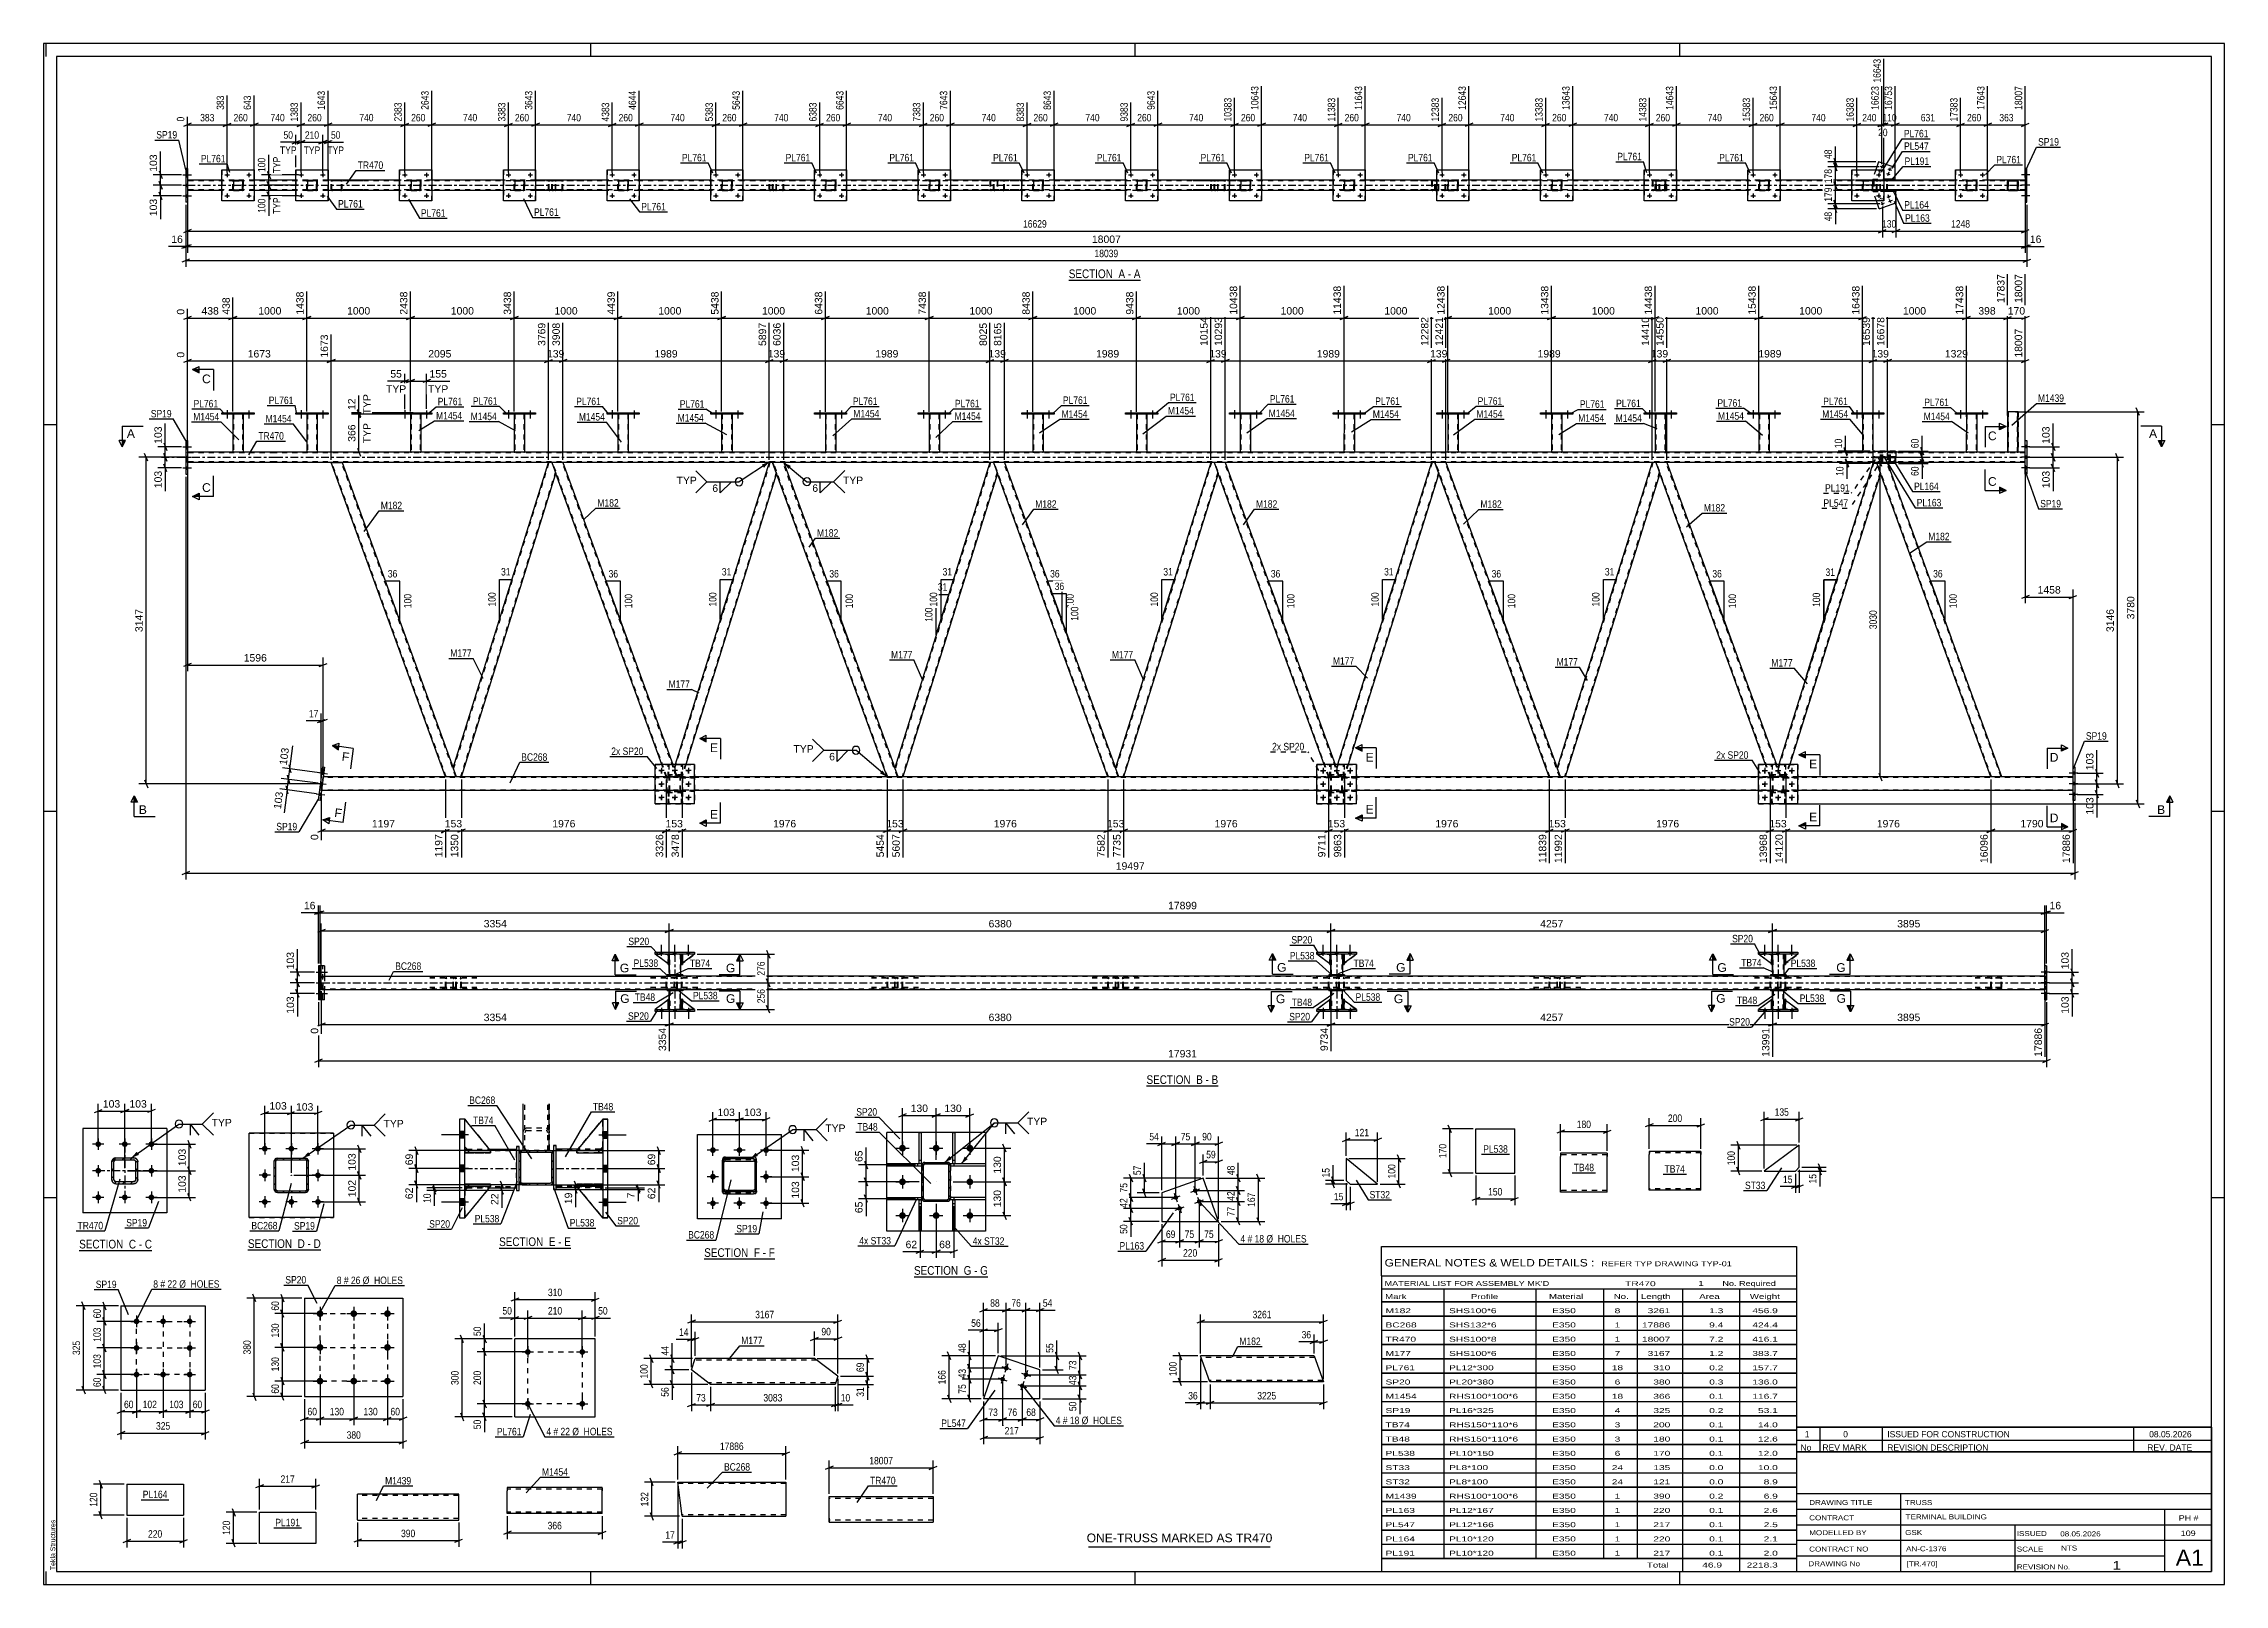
# Paper-space layout 'Layout1' of a CAD drawing. Header units: millimetres. Extents: x 0 to 841, y 0 to 594.
# The model-space entities are those that its viewports show. They can reach past a viewport. Long polylines and large blocks are cut down to what shows.
import ezdxf

# ---------------------------------------------------------------- set-up
doc = ezdxf.new("R2010")
doc.units = ezdxf.units.MM
doc.linetypes.add('DXK_LINE_DOT2', pattern=[3.9198, 1.9599, -1.9599])
doc.linetypes.add('DXK_LINE_DOT3', pattern=[5.9187, 2.979, -0.9799, 0.9799, -0.9799])
doc.layers.add('Viewport layer', color=7, linetype='Continuous', plot=False)
doc.styles.add('Arial', font='ARIAL.TTF', dxfattribs={"height": 0.2})
doc.styles.add('Arial Narrow', font='ARIALN.TTF', dxfattribs={"height": 0.2})

# ---------------------------------------------------------------- blocks, each defined once
blk = doc.blocks.new('Unknown-318891418-50 - 2549')
at = {"color": 6, "linetype": 'Continuous'}
blk.add_line((335.66, 118.61), (364.16, 118.61), dxfattribs=at)
at = {"color": 0, "linetype": 'Continuous'}
blk.add_wipeout([(353.77, 119.36), (353.77, 122.86), (335.66, 122.86), (335.66, 119.36)], dxfattribs=at)
blk.add_wipeout([(357.8, 119.36), (357.8, 122.86), (354.82, 122.86), (354.82, 119.36)], dxfattribs=at)
at = {"color": 7, "linetype": 'Continuous', "style": 'Arial Narrow'}
blk.add_text('SECTION ', height=3.34, dxfattribs=at).set_placement((335.66, 119.36))
at = {"color": 0, "linetype": 'Continuous'}
blk.add_wipeout([(360.13, 119.36), (360.13, 122.86), (358.85, 122.86), (358.85, 119.36)], dxfattribs=at)
blk.add_wipeout([(364.16, 119.36), (364.16, 122.86), (361.18, 122.86), (361.18, 119.36)], dxfattribs=at)
at = {"color": 7, "linetype": 'Continuous', "style": 'Arial Narrow'}
for s, p in [('G', (354.82, 119.36)), ('-', (358.85, 119.36)), ('G', (361.18, 119.36))]:
    blk.add_text(s, height=3.34, dxfattribs=at).set_placement(p)
blk = doc.blocks.new('Unknown-318891418-1113')
at = {"color": 5, "linetype": 'Continuous'}
for p, q in [((841, 594), (0, 594)), ((0, 594), (0, 0)), ((1, 589), (1, 594)), ((836, 589), (5, 589)), ((5, 589), (5, 5)), ((211, 589), (211, 594)), ((421, 589), (421, 594)), ((631, 589), (631, 594)), ((836, 5), (836, 589)), ((841, 0), (841, 594)), ((5, 447), (0, 447)), ((841, 447), (836, 447)), ((5, 298), (0, 298)), ((841, 298), (836, 298)), ((5, 149), (0, 149)), ((841, 149), (836, 149)), ((0, 0), (841, 0)), ((1, 0), (1, 5)), ((5, 5), (836, 5)), ((211, 0), (211, 5)), ((421, 0), (421, 5)), ((631, 0), (631, 5))]:
    blk.add_line(p, q, dxfattribs=at)
at = {"color": 174, "linetype": 'Continuous', "style": 'Arial'}
blk.add_text('Tekla Structures', height=1.9102, rotation=90, dxfattribs=at).set_placement((4.5, 5.5))
blk = doc.blocks.new('Unknown-318891418-12 - 6237')
at = {"color": 6, "linetype": 'Continuous'}
blk.add_line((395.34, 502.86), (422.98, 502.86), dxfattribs=at)
at = {"color": 0, "linetype": 'Continuous'}
blk.add_wipeout([(413.45, 503.61), (413.45, 507.11), (395.34, 507.11), (395.34, 503.61)], dxfattribs=at)
blk.add_wipeout([(417.05, 503.61), (417.05, 507.11), (414.5, 507.11), (414.5, 503.61)], dxfattribs=at)
at = {"color": 7, "linetype": 'Continuous', "style": 'Arial Narrow'}
blk.add_text('SECTION ', height=3.34, dxfattribs=at).set_placement((395.34, 503.61))
at = {"color": 0, "linetype": 'Continuous'}
blk.add_wipeout([(419.38, 503.61), (419.38, 507.11), (418.1, 507.11), (418.1, 503.61)], dxfattribs=at)
blk.add_wipeout([(422.98, 503.61), (422.98, 507.11), (420.43, 507.11), (420.43, 503.61)], dxfattribs=at)
at = {"color": 7, "linetype": 'Continuous', "style": 'Arial Narrow'}
for s, p in [('A', (414.5, 503.61)), ('-', (418.1, 503.61)), ('A', (420.43, 503.61))]:
    blk.add_text(s, height=3.34, dxfattribs=at).set_placement(p)
blk = doc.blocks.new('Unknown-318891418-49 - 2930')
at = {"color": 6, "linetype": 'Continuous'}
blk.add_line((254.75, 125.49), (281.97, 125.49), dxfattribs=at)
at = {"color": 0, "linetype": 'Continuous'}
blk.add_wipeout([(272.86, 126.24), (272.86, 129.74), (254.75, 129.74), (254.75, 126.24)], dxfattribs=at)
blk.add_wipeout([(276.25, 126.24), (276.25, 129.74), (273.91, 129.74), (273.91, 126.24)], dxfattribs=at)
at = {"color": 7, "linetype": 'Continuous', "style": 'Arial Narrow'}
blk.add_text('SECTION ', height=3.34, dxfattribs=at).set_placement((254.75, 126.24))
at = {"color": 0, "linetype": 'Continuous'}
blk.add_wipeout([(278.58, 126.24), (278.58, 129.74), (277.3, 129.74), (277.3, 126.24)], dxfattribs=at)
blk.add_wipeout([(281.97, 126.24), (281.97, 129.74), (279.63, 129.74), (279.63, 126.24)], dxfattribs=at)
at = {"color": 7, "linetype": 'Continuous', "style": 'Arial Narrow'}
for s, p in [('F', (273.91, 126.24)), ('-', (277.3, 126.24)), ('F', (279.63, 126.24))]:
    blk.add_text(s, height=3.34, dxfattribs=at).set_placement(p)
blk = doc.blocks.new('Unknown-318891418-17 - 3954')
at = {"color": 6, "linetype": 'Continuous'}
blk.add_line((425.32, 192.17), (452.97, 192.17), dxfattribs=at)
at = {"color": 0, "linetype": 'Continuous'}
blk.add_wipeout([(443.43, 192.92), (443.43, 196.42), (425.32, 196.42), (425.32, 192.92)], dxfattribs=at)
blk.add_wipeout([(447.04, 192.92), (447.04, 196.42), (444.48, 196.42), (444.48, 192.92)], dxfattribs=at)
at = {"color": 7, "linetype": 'Continuous', "style": 'Arial Narrow'}
blk.add_text('SECTION ', height=3.34, dxfattribs=at).set_placement((425.32, 192.92))
at = {"color": 0, "linetype": 'Continuous'}
blk.add_wipeout([(449.36, 192.92), (449.36, 196.42), (448.09, 196.42), (448.09, 192.92)], dxfattribs=at)
blk.add_wipeout([(452.97, 192.92), (452.97, 196.42), (450.41, 196.42), (450.41, 192.92)], dxfattribs=at)
at = {"color": 7, "linetype": 'Continuous', "style": 'Arial Narrow'}
for s, p in [('B', (444.48, 192.92)), ('-', (448.09, 192.92)), ('B', (450.41, 192.92))]:
    blk.add_text(s, height=3.34, dxfattribs=at).set_placement(p)
blk = doc.blocks.new('Unknown-318891418-46 - 3682')
at = {"color": 6, "linetype": 'Continuous'}
blk.add_line((13.72, 128.76), (41.79, 128.76), dxfattribs=at)
at = {"color": 0, "linetype": 'Continuous'}
blk.add_wipeout([(31.83, 129.51), (31.83, 133.01), (13.72, 133.01), (13.72, 129.51)], dxfattribs=at)
blk.add_wipeout([(35.65, 129.51), (35.65, 133.01), (32.88, 133.01), (32.88, 129.51)], dxfattribs=at)
at = {"color": 7, "linetype": 'Continuous', "style": 'Arial Narrow'}
blk.add_text('SECTION ', height=3.34, dxfattribs=at).set_placement((13.72, 129.51))
at = {"color": 0, "linetype": 'Continuous'}
blk.add_wipeout([(37.98, 129.51), (37.98, 133.01), (36.7, 133.01), (36.7, 129.51)], dxfattribs=at)
blk.add_wipeout([(41.79, 129.51), (41.79, 133.01), (39.03, 133.01), (39.03, 129.51)], dxfattribs=at)
at = {"color": 7, "linetype": 'Continuous', "style": 'Arial Narrow'}
for s, p in [('C', (32.88, 129.51)), ('-', (36.7, 129.51)), ('C', (39.03, 129.51))]:
    blk.add_text(s, height=3.34, dxfattribs=at).set_placement(p)
blk = doc.blocks.new('Unknown-318891418-47 - 3443')
at = {"color": 6, "linetype": 'Continuous'}
blk.add_line((78.8, 128.95), (106.87, 128.95), dxfattribs=at)
at = {"color": 0, "linetype": 'Continuous'}
blk.add_wipeout([(96.91, 129.7), (96.91, 133.2), (78.8, 133.2), (78.8, 129.7)], dxfattribs=at)
blk.add_wipeout([(100.73, 129.7), (100.73, 133.2), (97.96, 133.2), (97.96, 129.7)], dxfattribs=at)
at = {"color": 7, "linetype": 'Continuous', "style": 'Arial Narrow'}
blk.add_text('SECTION ', height=3.34, dxfattribs=at).set_placement((78.8, 129.7))
at = {"color": 0, "linetype": 'Continuous'}
blk.add_wipeout([(103.05, 129.7), (103.05, 133.2), (101.78, 133.2), (101.78, 129.7)], dxfattribs=at)
blk.add_wipeout([(106.87, 129.7), (106.87, 133.2), (104.1, 133.2), (104.1, 129.7)], dxfattribs=at)
at = {"color": 7, "linetype": 'Continuous', "style": 'Arial Narrow'}
for s, p in [('D', (97.96, 129.7)), ('-', (101.78, 129.7)), ('D', (104.1, 129.7))]:
    blk.add_text(s, height=3.34, dxfattribs=at).set_placement(p)
blk = doc.blocks.new('Unknown-318891418-48 - 3133')
at = {"color": 6, "linetype": 'Continuous'}
blk.add_line((175.67, 129.68), (203.32, 129.68), dxfattribs=at)
at = {"color": 0, "linetype": 'Continuous'}
blk.add_wipeout([(193.78, 130.43), (193.78, 133.93), (175.67, 133.93), (175.67, 130.43)], dxfattribs=at)
blk.add_wipeout([(197.39, 130.43), (197.39, 133.93), (194.83, 133.93), (194.83, 130.43)], dxfattribs=at)
at = {"color": 7, "linetype": 'Continuous', "style": 'Arial Narrow'}
blk.add_text('SECTION ', height=3.34, dxfattribs=at).set_placement((175.67, 130.43))
at = {"color": 0, "linetype": 'Continuous'}
blk.add_wipeout([(199.71, 130.43), (199.71, 133.93), (198.44, 133.93), (198.44, 130.43)], dxfattribs=at)
blk.add_wipeout([(203.32, 130.43), (203.32, 133.93), (200.76, 133.93), (200.76, 130.43)], dxfattribs=at)
at = {"color": 7, "linetype": 'Continuous', "style": 'Arial Narrow'}
for s, p in [('E', (194.83, 130.43)), ('-', (198.44, 130.43)), ('E', (200.76, 130.43))]:
    blk.add_text(s, height=3.34, dxfattribs=at).set_placement(p)
blk = doc.blocks.new('Part-318891418-2696 - 2549')
at = {"color": 2, "linetype": 'Continuous'}
for p, q in [((349.7, 162.09), (349.7, 161.48)), ((350.59, 162.09), (349.7, 162.09)), ((363.2, 161.29), (349.7, 161.29)), ((363.2, 162.09), (351.39, 162.09)), ((363.2, 162.09), (363.2, 161.29))]:
    blk.add_line(p, q, dxfattribs=at)
at = {"color": 7, "linetype": 'DXK_LINE_DOT2'}
for p, q in [((349.7, 161.48), (349.7, 161.29)), ((351.39, 162.09), (350.59, 162.09)), ((351.2, 161.29), (351.2, 162.09))]:
    blk.add_line(p, q, dxfattribs=at)
blk = doc.blocks.new('Part-318891418-2706 - 2549')
at = {"color": 2, "linetype": 'Continuous'}
for p, q in [((325.2, 161.29), (325.2, 162.09)), ((337.59, 162.09), (325.2, 162.09)), ((338.7, 161.29), (325.2, 161.29)), ((338.7, 162.09), (338.39, 162.09)), ((338.7, 161.48), (338.7, 162.09))]:
    blk.add_line(p, q, dxfattribs=at)
at = {"color": 7, "linetype": 'DXK_LINE_DOT2'}
for p, q in [((337.2, 161.29), (337.2, 162.09)), ((338.39, 162.09), (337.59, 162.09)), ((338.7, 161.48), (338.7, 161.29))]:
    blk.add_line(p, q, dxfattribs=at)
blk = doc.blocks.new('Part-318891418-2682 - 2549')
at = {"color": 2, "linetype": 'Continuous'}
for p, q in [((363.2, 174.18), (325.2, 174.18)), ((325.2, 136.18), (325.2, 174.18)), ((363.2, 174.18), (363.2, 136.18)), ((363.2, 136.18), (325.2, 136.18))]:
    blk.add_line(p, q, dxfattribs=at)
blk = doc.blocks.new('Part-318891418-2711 - 2549')
at = {"color": 2, "linetype": 'Continuous'}
for p, q in [((325.2, 149.09), (338.7, 149.09)), ((325.2, 149.09), (325.2, 148.29)), ((338.7, 148.29), (325.2, 148.29)), ((338.7, 148.29), (338.7, 148.88))]:
    blk.add_line(p, q, dxfattribs=at)
at = {"color": 7, "linetype": 'DXK_LINE_DOT2'}
for p, q in [((337.2, 148.29), (337.2, 149.09)), ((338.7, 149.09), (338.7, 148.88))]:
    blk.add_line(p, q, dxfattribs=at)
blk = doc.blocks.new('Bolt-318891418-2591 - 2549')
at = {"linetype": 'Continuous'}
for points in [[(332.5, 168.18, -1), (329.9, 168.18, -1)], [(345.5, 168.18, -1), (342.9, 168.18, -1)], [(358.5, 168.18, -1), (355.9, 168.18, -1)], [(332.5, 155.18, -1), (329.9, 155.18, -1)], [(358.5, 155.18, -1), (355.9, 155.18, -1)], [(332.5, 142.18, -1), (329.9, 142.18, -1)], [(345.5, 142.18, -1), (342.9, 142.18, -1)], [(358.5, 142.18, -1), (355.9, 142.18, -1)]]:
    blk.add_hatch(color=1, dxfattribs=at).paths.add_polyline_path(points)
at = {"color": 1, "linetype": 'Continuous'}
for p, q in [((331.2, 170.78), (331.2, 165.58)), ((344.2, 170.78), (344.2, 165.58)), ((357.2, 170.78), (357.2, 165.58)), ((328.6, 168.18), (333.8, 168.18)), ((341.6, 168.18), (346.8, 168.18)), ((354.6, 168.18), (359.8, 168.18)), ((328.6, 155.18), (333.8, 155.18)), ((331.2, 157.78), (331.2, 152.58)), ((354.6, 155.18), (359.8, 155.18)), ((357.2, 157.78), (357.2, 152.58)), ((331.2, 144.78), (331.2, 139.58)), ((344.2, 144.78), (344.2, 139.58)), ((357.2, 144.78), (357.2, 139.58)), ((328.6, 142.18), (333.8, 142.18)), ((341.6, 142.18), (346.8, 142.18)), ((354.6, 142.18), (359.8, 142.18))]:
    blk.add_line(p, q, dxfattribs=at)
blk = doc.blocks.new('Part-318891418-2701 - 2549')
at = {"color": 2, "linetype": 'Continuous'}
for p, q in [((363.2, 149.09), (349.7, 149.09)), ((349.7, 148.29), (349.7, 148.89)), ((363.2, 148.29), (349.7, 148.29)), ((363.2, 149.09), (363.2, 148.29))]:
    blk.add_line(p, q, dxfattribs=at)
at = {"color": 7, "linetype": 'DXK_LINE_DOT2'}
for p, q in [((349.7, 148.89), (349.7, 149.09)), ((351.2, 148.29), (351.2, 149.09))]:
    blk.add_line(p, q, dxfattribs=at)
blk = doc.blocks.new('Part-318891418-2716 - 2549')
at = {"color": 2, "linetype": 'Continuous'}
for p, q in [((350.59, 162.08), (350.59, 174.19)), ((350.59, 174.19), (351.39, 174.19)), ((351.39, 174.19), (351.39, 162.08)), ((351.39, 162.08), (350.59, 162.08))]:
    blk.add_line(p, q, dxfattribs=at)
at = {"color": 7, "linetype": 'DXK_LINE_DOT2'}
blk.add_line((350.59, 163.58), (351.39, 163.58), dxfattribs=at)
blk = doc.blocks.new('Part-318891418-2721 - 2549')
at = {"color": 2, "linetype": 'Continuous'}
for p, q in [((337.59, 162.08), (337.59, 174.19)), ((337.59, 174.19), (338.39, 174.19)), ((338.39, 174.19), (338.39, 162.08)), ((338.39, 162.08), (337.59, 162.08))]:
    blk.add_line(p, q, dxfattribs=at)
at = {"color": 7, "linetype": 'DXK_LINE_DOT2'}
blk.add_line((337.59, 163.58), (338.39, 163.58), dxfattribs=at)
blk = doc.blocks.new('Part-318891418-2726 - 2549')
at = {"color": 2, "linetype": 'Continuous'}
for p, q in [((350.59, 136.19), (350.58, 148.28)), ((350.58, 148.28), (351.38, 148.28)), ((351.38, 148.28), (351.39, 136.19)), ((351.39, 136.19), (350.59, 136.19))]:
    blk.add_line(p, q, dxfattribs=at)
at = {"color": 7, "linetype": 'DXK_LINE_DOT2'}
blk.add_line((350.58, 146.78), (351.38, 146.78), dxfattribs=at)
blk = doc.blocks.new('Part-318891418-2731 - 2549')
at = {"color": 2, "linetype": 'Continuous'}
for p, q in [((337.59, 136.19), (337.59, 148.28)), ((337.59, 148.28), (338.39, 148.28)), ((338.39, 148.28), (338.39, 136.19)), ((338.39, 136.19), (337.59, 136.19))]:
    blk.add_line(p, q, dxfattribs=at)
at = {"color": 7, "linetype": 'DXK_LINE_DOT2'}
blk.add_line((337.59, 146.78), (338.39, 146.78), dxfattribs=at)
blk = doc.blocks.new('Part-318891418-2736 - 2549')
at = {"linetype": 'Continuous'}
h = blk.add_hatch(dxfattribs=at)
h.set_pattern_fill('', scale=0.7, style=0, pattern_type=0)
h.set_pattern_definition([(45, (349.3495, 162.332), (-1.57154, 1.57154), [])])
h.paths.add_polyline_path([(349.61, 161.94), (349.35, 162.33), (348.96, 162.59), (348.5, 162.68), (339.9, 162.68), (339.44, 162.59), (339.05, 162.33), (338.79, 161.94), (338.7, 161.48), (338.7, 148.88), (338.79, 148.42), (339.05, 148.03), (339.44, 147.77), (339.9, 147.68), (348.5, 147.68), (348.96, 147.77), (349.35, 148.03), (349.61, 148.42), (349.7, 148.88), (349.7, 161.48)])
h.paths.add_polyline_path([(349.1, 148.88), (349.06, 148.65), (348.93, 148.46), (348.73, 148.33), (348.5, 148.28), (339.9, 148.28), (339.67, 148.33), (339.48, 148.46), (339.35, 148.65), (339.3, 148.88), (339.3, 161.48), (339.35, 161.71), (339.48, 161.91), (339.67, 162.04), (339.9, 162.08), (348.5, 162.08), (348.73, 162.04), (348.93, 161.91), (349.06, 161.71), (349.1, 161.48)])
at = {"color": 7, "linetype": 'DXK_LINE_DOT2'}
for p, q in [((338.7, 161.48), (338.79, 161.94)), ((338.7, 161.48), (338.7, 148.88)), ((339.35, 161.71), (339.3, 161.48)), ((339.3, 148.88), (339.3, 161.48)), ((339.48, 161.91), (339.35, 161.71)), ((339.44, 162.59), (339.9, 162.68)), ((339.67, 162.04), (339.48, 161.91)), ((339.9, 162.08), (339.67, 162.04)), ((339.9, 162.68), (348.5, 162.68)), ((348.5, 162.08), (339.9, 162.08)), ((348.5, 162.68), (348.96, 162.59)), ((348.73, 162.04), (348.5, 162.08)), ((348.93, 161.91), (348.73, 162.04)), ((349.06, 161.71), (348.93, 161.91)), ((349.1, 161.48), (349.06, 161.71)), ((349.1, 148.88), (349.1, 161.48)), ((349.61, 161.94), (349.7, 161.48)), ((349.7, 161.48), (349.7, 148.88)), ((338.79, 148.42), (338.7, 148.88)), ((339.3, 148.88), (339.35, 148.65)), ((339.35, 148.65), (339.48, 148.46)), ((339.9, 147.68), (339.44, 147.77)), ((339.48, 148.46), (339.67, 148.33)), ((339.67, 148.33), (339.9, 148.28)), ((339.9, 148.28), (348.5, 148.28)), ((339.9, 147.68), (348.5, 147.68)), ((348.5, 148.28), (348.73, 148.33)), ((348.96, 147.77), (348.5, 147.68)), ((348.73, 148.33), (348.93, 148.46)), ((348.93, 148.46), (349.06, 148.65)), ((349.06, 148.65), (349.1, 148.88)), ((349.7, 148.88), (349.61, 148.42))]:
    blk.add_line(p, q, dxfattribs=at)
at = {"color": 2, "linetype": 'Continuous'}
for p, q in [((338.79, 161.94), (338.7, 161.48)), ((338.7, 148.88), (338.7, 161.48)), ((339.3, 161.48), (339.35, 161.71)), ((339.3, 148.88), (339.3, 161.48)), ((339.35, 161.71), (339.48, 161.91)), ((339.9, 162.68), (339.44, 162.59)), ((339.48, 161.91), (339.67, 162.04)), ((339.67, 162.04), (339.9, 162.08)), ((339.9, 162.68), (348.5, 162.68)), ((339.9, 162.08), (348.5, 162.08)), ((348.96, 162.59), (348.5, 162.68)), ((348.5, 162.08), (348.73, 162.04)), ((348.73, 162.04), (348.93, 161.91)), ((348.93, 161.91), (349.06, 161.71)), ((349.06, 161.71), (349.1, 161.48)), ((349.1, 148.88), (349.1, 161.48)), ((349.7, 161.48), (349.61, 161.94)), ((349.7, 148.88), (349.7, 161.48)), ((338.7, 148.88), (338.79, 148.42)), ((339.35, 148.65), (339.3, 148.88)), ((339.48, 148.46), (339.35, 148.65)), ((339.44, 147.77), (339.9, 147.68)), ((339.67, 148.33), (339.48, 148.46)), ((339.9, 148.28), (339.67, 148.33)), ((339.9, 148.28), (348.5, 148.28)), ((339.9, 147.68), (348.5, 147.68)), ((348.73, 148.33), (348.5, 148.28)), ((348.5, 147.68), (348.96, 147.77)), ((348.93, 148.46), (348.73, 148.33)), ((349.06, 148.65), (348.93, 148.46)), ((349.1, 148.88), (349.06, 148.65)), ((349.61, 148.42), (349.7, 148.88))]:
    blk.add_line(p, q, dxfattribs=at)
at = {"color": 7, "linetype": 'DXK_LINE_DOT3'}
blk.add_line((344.2, 155.18), (344.2, 155.18), dxfattribs=at)
at = {"color": 7, "linetype": 'DXK_LINE_DOT2'}
for centre, start, end in [((339.9, 161.48), 112.50002, 157.50002), ((348.5, 161.48), 22.50002, 67.50002), ((339.9, 148.88), 202.50002, 247.50002), ((348.5, 148.88), 292.50002, 337.50002)]:
    blk.add_arc(centre, 1.2, start, end, dxfattribs=at)
at = {"color": 2, "linetype": 'Continuous'}
for centre, start, end in [((339.9, 161.48), 112.50002, 157.50002), ((348.5, 161.48), 22.50002, 67.50002), ((339.9, 148.88), 202.50002, 247.50002), ((348.5, 148.88), 292.50002, 337.50002)]:
    blk.add_arc(centre, 1.2, start, end, dxfattribs=at)
blk = doc.blocks.new('Part-318891418-1552 - 1536')
at = {"color": 2, "linetype": 'Continuous'}
for p, q in [((178.8, 37.3), (178.8, 36.1)), ((215.4, 37.3), (178.8, 37.3)), ((178.8, 27.4), (178.8, 36.1)), ((215.4, 37.21), (215.4, 37.3)), ((215.4, 37.21), (215.4, 36.1)), ((215.4, 27.3), (215.4, 36.1)), ((178.8, 27.3), (178.8, 27.4)), ((215.4, 27.3), (178.8, 27.3))]:
    blk.add_line(p, q, dxfattribs=at)
at = {"color": 7, "linetype": 'DXK_LINE_DOT2'}
for p, q in [((215.4, 36.7), (178.8, 36.7)), ((215.4, 36.1), (215.4, 36.95)), ((178.8, 27.9), (178.8, 27.95)), ((215.4, 27.9), (178.8, 27.9)), ((215.4, 27.9), (215.4, 27.95))]:
    blk.add_line(p, q, dxfattribs=at)
blk = doc.blocks.new('Part-318891418-4813 - 4466')
at = {"color": 7, "linetype": 'DXK_LINE_DOT2'}
for p, q in [((251.06, 306.07), (245.66, 306.07)), ((245.66, 306.07), (245.66, 305.75)), ((245.66, 305.75), (251.06, 305.75)), ((246.26, 305.75), (246.26, 306.07)), ((251.06, 305.75), (251.06, 306.07))]:
    blk.add_line(p, q, dxfattribs=at)
blk = doc.blocks.new('Bolt-318891418-4600 - 4466')
at = {"linetype": 'Continuous'}
for points in [[(418.84, 451.15), (419.72, 451.15), (419.72, 451.63), (418.84, 451.63)], [(427.24, 451.14), (428.12, 451.14), (428.12, 451.62), (427.24, 451.62)]]:
    blk.add_hatch(color=1, dxfattribs=at).paths.add_polyline_path(points)
at = {"color": 1, "linetype": 'Continuous'}
for p, q in [((418.84, 451.63), (418.84, 451.15)), ((419.28, 452.63), (419.28, 449.51)), ((419.72, 451.63), (419.72, 451.15)), ((427.24, 451.62), (427.24, 451.14)), ((427.68, 452.62), (427.68, 449.5)), ((428.12, 451.62), (428.12, 451.14))]:
    blk.add_line(p, q, dxfattribs=at)
blk = doc.blocks.new('Part-318891418-4472 - 4466')
at = {"color": 2, "linetype": 'Continuous'}
for p, q in [((421.48, 451.15), (421.48, 436.51)), ((425.48, 451.14), (425.48, 436.51)), ((421.51, 436.51), (421.48, 436.51)), ((421.62, 436.51), (421.51, 436.51)), ((421.77, 436.51), (421.62, 436.51)), ((425.18, 436.51), (421.77, 436.51)), ((425.34, 436.51), (425.18, 436.51)), ((425.44, 436.51), (425.34, 436.51)), ((425.48, 436.51), (425.44, 436.51))]:
    blk.add_line(p, q, dxfattribs=at)
at = {"color": 7, "linetype": 'DXK_LINE_DOT2'}
for p, q in [((421.48, 451.15), (421.48, 451.15)), ((421.48, 451.15), (421.48, 451.15)), ((421.48, 451.15), (421.48, 451.15)), ((421.52, 451.15), (421.48, 451.15)), ((421.48, 451.15), (421.52, 451.15)), ((421.62, 451.15), (421.52, 451.15)), ((421.52, 451.15), (421.62, 451.15)), ((421.78, 451.15), (421.62, 451.15)), ((421.62, 451.15), (421.78, 451.15)), ((421.72, 451.15), (421.72, 451.15)), ((421.72, 451.15), (421.72, 436.51)), ((421.74, 451.15), (421.72, 451.15)), ((421.72, 451.15), (421.74, 451.15)), ((421.79, 451.15), (421.74, 451.15)), ((421.74, 451.15), (421.79, 451.15)), ((425.19, 451.15), (421.78, 451.15)), ((425.19, 451.15), (421.78, 451.15)), ((425.09, 451.15), (421.79, 451.15)), ((421.79, 451.15), (421.87, 451.15)), ((425.17, 451.15), (421.87, 451.15)), ((425.17, 451.15), (425.09, 451.15)), ((425.22, 451.15), (425.17, 451.15)), ((425.17, 451.15), (425.22, 451.15)), ((425.19, 451.15), (425.34, 451.15)), ((425.34, 451.15), (425.19, 451.15)), ((425.24, 451.15), (425.22, 451.15)), ((425.22, 451.15), (425.24, 451.15)), ((425.24, 451.15), (425.24, 451.15)), ((425.24, 451.15), (425.24, 436.51)), ((425.34, 451.15), (425.45, 451.15)), ((425.45, 451.15), (425.34, 451.15)), ((425.45, 451.15), (425.48, 451.15)), ((425.48, 451.15), (425.45, 451.15)), ((425.48, 451.15), (425.48, 451.15)), ((425.48, 451.15), (425.48, 451.14)), ((425.48, 451.14), (425.48, 451.15)), ((421.48, 436.51), (421.51, 436.51)), ((421.51, 436.51), (421.62, 436.51)), ((421.62, 436.51), (421.77, 436.51)), ((421.74, 436.51), (421.72, 436.51)), ((421.72, 436.51), (421.74, 436.51)), ((421.79, 436.51), (421.74, 436.51)), ((421.74, 436.51), (421.77, 436.51)), ((425.18, 436.51), (421.77, 436.51)), ((421.77, 436.51), (421.79, 436.51)), ((425.09, 436.51), (421.79, 436.51)), ((421.79, 436.51), (421.87, 436.51)), ((425.17, 436.51), (421.87, 436.51)), ((425.17, 436.51), (425.09, 436.51)), ((425.22, 436.51), (425.17, 436.51)), ((425.17, 436.51), (425.22, 436.51)), ((425.18, 436.51), (425.34, 436.51)), ((425.24, 436.51), (425.22, 436.51)), ((425.22, 436.51), (425.24, 436.51)), ((425.34, 436.51), (425.44, 436.51)), ((425.44, 436.51), (425.48, 436.51))]:
    blk.add_line(p, q, dxfattribs=at)
blk = doc.blocks.new('Bolt-318891418-4601 - 4466')
at = {"linetype": 'Continuous'}
for points in [[(418.84, 451.15), (419.72, 451.15), (419.72, 451.63), (418.84, 451.63)], [(427.24, 451.14), (428.12, 451.14), (428.12, 451.62), (427.24, 451.62)]]:
    blk.add_hatch(color=1, dxfattribs=at).paths.add_polyline_path(points)
at = {"color": 1, "linetype": 'Continuous'}
for p, q in [((418.84, 451.63), (418.84, 451.15)), ((419.28, 452.63), (419.28, 449.51)), ((419.72, 451.63), (419.72, 451.15)), ((427.24, 451.62), (427.24, 451.14)), ((427.68, 452.62), (427.68, 449.5)), ((428.12, 451.62), (428.12, 451.14))]:
    blk.add_line(p, q, dxfattribs=at)
blk = doc.blocks.new('Part-318891418-4844 - 4466')
at = {"color": 7, "linetype": 'DXK_LINE_DOT2'}
for p, q in [((496.47, 311.02), (496.51, 311.21)), ((496.51, 311.21), (496.47, 311.02)), ((496.73, 311.12), (496.78, 311.19)), ((496.77, 311.47), (496.95, 311.5)), ((496.95, 311.5), (496.77, 311.47)), ((496.78, 311.19), (496.86, 311.25)), ((496.86, 311.25), (496.95, 311.26)), ((500.39, 311.5), (496.95, 311.5)), ((496.95, 311.26), (500.39, 311.26)), ((500.39, 311.5), (500.58, 311.47)), ((500.58, 311.47), (500.39, 311.5)), ((500.39, 311.26), (500.48, 311.25)), ((500.48, 311.25), (500.56, 311.19)), ((500.56, 311.19), (500.61, 311.12)), ((500.84, 311.21), (500.87, 311.02)), ((500.87, 311.02), (500.84, 311.21)), ((496.47, 305.98), (496.47, 311.02)), ((496.51, 305.8), (496.47, 305.98)), ((496.47, 305.98), (496.51, 305.8)), ((496.71, 311.02), (496.73, 311.12)), ((496.71, 305.98), (496.71, 311.02)), ((496.73, 305.89), (496.71, 305.98)), ((496.78, 305.81), (496.73, 305.89)), ((496.95, 305.5), (496.77, 305.54)), ((496.77, 305.54), (496.95, 305.5)), ((496.86, 305.76), (496.78, 305.81)), ((496.95, 305.74), (496.86, 305.76)), ((500.39, 305.74), (496.95, 305.74)), ((500.39, 305.5), (496.95, 305.5)), ((500.48, 305.76), (500.39, 305.74)), ((500.58, 305.54), (500.39, 305.5)), ((500.39, 305.5), (500.58, 305.54)), ((500.56, 305.81), (500.48, 305.76)), ((500.61, 305.89), (500.56, 305.81)), ((500.61, 311.12), (500.63, 311.02)), ((500.63, 305.98), (500.61, 305.89)), ((500.63, 305.98), (500.63, 311.02)), ((500.87, 305.98), (500.84, 305.8)), ((500.84, 305.8), (500.87, 305.98)), ((500.87, 305.98), (500.87, 311.02))]:
    blk.add_line(p, q, dxfattribs=at)
at = {"color": 7, "linetype": 'DXK_LINE_DOT3'}
blk.add_line((498.67, 308.5), (498.67, 308.5), dxfattribs=at)
at = {"color": 7, "linetype": 'DXK_LINE_DOT2'}
for centre, start, end in [((496.95, 311.02), 112.50002, 157.50002), ((496.95, 311.02), 112.50002, 157.50002), ((500.39, 311.02), 22.50002, 67.50002), ((500.39, 311.02), 22.50002, 67.50002), ((496.95, 305.98), 202.50002, 247.50002), ((496.95, 305.98), 202.50002, 247.50002), ((500.39, 305.98), 292.50002, 337.50002), ((500.39, 305.98), 292.50002, 337.50002)]:
    blk.add_arc(centre, 0.48, start, end, dxfattribs=at)
blk = doc.blocks.new('Part-318891418-4477 - 4466')
at = {"color": 2, "linetype": 'Continuous'}
for p, q in [((417.28, 451.15), (417.28, 451.63)), ((417.28, 451.63), (429.68, 451.62)), ((429.68, 451.14), (417.28, 451.15)), ((429.68, 451.62), (429.68, 451.14))]:
    blk.add_line(p, q, dxfattribs=at)
blk = doc.blocks.new('Part-318891418-4482 - 4466')
at = {"color": 2, "linetype": 'Continuous'}
for p, q in [((461.49, 451.15), (461.48, 436.51)), ((465.49, 451.14), (465.48, 436.51)), ((461.52, 436.51), (461.48, 436.51)), ((461.62, 436.51), (461.52, 436.51)), ((461.78, 436.51), (461.62, 436.51)), ((465.19, 436.51), (461.78, 436.51)), ((465.34, 436.51), (465.19, 436.51)), ((465.45, 436.51), (465.34, 436.51)), ((465.48, 436.51), (465.45, 436.51))]:
    blk.add_line(p, q, dxfattribs=at)
at = {"color": 7, "linetype": 'DXK_LINE_DOT2'}
for p, q in [((461.49, 451.15), (461.49, 451.15)), ((461.49, 451.15), (461.49, 451.15)), ((461.49, 451.15), (461.49, 451.15)), ((461.52, 451.15), (461.49, 451.15)), ((461.49, 451.15), (461.52, 451.15)), ((461.63, 451.15), (461.52, 451.15)), ((461.52, 451.15), (461.63, 451.15)), ((461.78, 451.15), (461.63, 451.15)), ((461.63, 451.15), (461.78, 451.15)), ((461.73, 451.15), (461.72, 436.51)), ((461.73, 451.15), (461.73, 451.15)), ((461.75, 451.15), (461.73, 451.15)), ((461.73, 451.15), (461.75, 451.15)), ((461.8, 451.15), (461.75, 451.15)), ((461.75, 451.15), (461.8, 451.15)), ((465.19, 451.15), (461.78, 451.15)), ((465.19, 451.15), (461.78, 451.15)), ((465.1, 451.15), (461.8, 451.15)), ((461.8, 451.15), (461.88, 451.15)), ((465.18, 451.15), (461.88, 451.15)), ((465.18, 451.15), (465.1, 451.15)), ((465.23, 451.15), (465.18, 451.15)), ((465.18, 451.15), (465.23, 451.15)), ((465.19, 451.15), (465.35, 451.15)), ((465.35, 451.15), (465.19, 451.15)), ((465.25, 451.15), (465.23, 451.15)), ((465.23, 451.15), (465.25, 451.15)), ((465.25, 451.15), (465.24, 436.51)), ((465.25, 451.15), (465.25, 451.15)), ((465.35, 451.15), (465.45, 451.15)), ((465.45, 451.15), (465.35, 451.15)), ((465.45, 451.15), (465.49, 451.15)), ((465.49, 451.15), (465.45, 451.15)), ((465.49, 451.15), (465.49, 451.15)), ((465.49, 451.15), (465.49, 451.14)), ((465.49, 451.14), (465.49, 451.15)), ((461.48, 436.51), (461.52, 436.51)), ((461.52, 436.51), (461.62, 436.51)), ((461.62, 436.51), (461.78, 436.51)), ((461.74, 436.51), (461.72, 436.51)), ((461.72, 436.51), (461.74, 436.51)), ((461.79, 436.51), (461.74, 436.51)), ((461.74, 436.51), (461.78, 436.51)), ((465.19, 436.51), (461.78, 436.51)), ((461.78, 436.51), (461.79, 436.51)), ((465.1, 436.51), (461.79, 436.51)), ((461.79, 436.51), (461.87, 436.51)), ((465.17, 436.51), (461.87, 436.51)), ((465.17, 436.51), (465.1, 436.51)), ((465.23, 436.51), (465.17, 436.51)), ((465.17, 436.51), (465.23, 436.51)), ((465.19, 436.51), (465.34, 436.51)), ((465.24, 436.51), (465.23, 436.51)), ((465.23, 436.51), (465.24, 436.51)), ((465.34, 436.51), (465.45, 436.51)), ((465.45, 436.51), (465.48, 436.51))]:
    blk.add_line(p, q, dxfattribs=at)
blk = doc.blocks.new('Part-318891418-4487 - 4466')
at = {"color": 2, "linetype": 'Continuous'}
for p, q in [((457.29, 451.15), (457.29, 451.63)), ((457.29, 451.63), (469.69, 451.62)), ((469.69, 451.14), (457.29, 451.15)), ((469.69, 451.62), (469.69, 451.14))]:
    blk.add_line(p, q, dxfattribs=at)
blk = doc.blocks.new('Part-318891418-4492 - 4466')
at = {"color": 2, "linetype": 'Continuous'}
for p, q in [((501.49, 451.15), (501.48, 436.51)), ((505.49, 451.14), (505.48, 436.51)), ((501.52, 436.51), (501.48, 436.51)), ((501.62, 436.51), (501.52, 436.51)), ((501.78, 436.51), (501.62, 436.51)), ((505.19, 436.51), (501.78, 436.51)), ((505.34, 436.51), (505.19, 436.51)), ((505.45, 436.51), (505.34, 436.51)), ((505.48, 436.51), (505.45, 436.51))]:
    blk.add_line(p, q, dxfattribs=at)
at = {"color": 7, "linetype": 'DXK_LINE_DOT2'}
for p, q in [((501.49, 451.15), (501.49, 451.15)), ((501.49, 451.15), (501.49, 451.15)), ((501.49, 451.15), (501.49, 451.15)), ((501.52, 451.15), (501.49, 451.15)), ((501.49, 451.15), (501.52, 451.15)), ((501.63, 451.15), (501.52, 451.15)), ((501.52, 451.15), (501.63, 451.15)), ((501.78, 451.15), (501.63, 451.15)), ((501.63, 451.15), (501.78, 451.15)), ((501.73, 451.15), (501.72, 436.51)), ((501.73, 451.15), (501.73, 451.15)), ((501.75, 451.15), (501.73, 451.15)), ((501.73, 451.15), (501.75, 451.15)), ((501.8, 451.15), (501.75, 451.15)), ((501.75, 451.15), (501.8, 451.15)), ((505.19, 451.15), (501.78, 451.15)), ((505.19, 451.15), (501.78, 451.15)), ((505.1, 451.15), (501.8, 451.15)), ((501.8, 451.15), (501.88, 451.15)), ((505.18, 451.15), (501.88, 451.15)), ((505.18, 451.15), (505.1, 451.15)), ((505.23, 451.15), (505.18, 451.15)), ((505.18, 451.15), (505.23, 451.15)), ((505.19, 451.15), (505.35, 451.15)), ((505.35, 451.15), (505.19, 451.15)), ((505.25, 451.15), (505.23, 451.15)), ((505.23, 451.15), (505.25, 451.15)), ((505.25, 451.15), (505.24, 436.51)), ((505.25, 451.15), (505.25, 451.15)), ((505.35, 451.15), (505.45, 451.15)), ((505.45, 451.15), (505.35, 451.15)), ((505.45, 451.15), (505.49, 451.15)), ((505.49, 451.15), (505.45, 451.15)), ((505.49, 451.15), (505.49, 451.15)), ((505.49, 451.15), (505.49, 451.14)), ((505.49, 451.14), (505.49, 451.15)), ((501.48, 436.51), (501.52, 436.51)), ((501.52, 436.51), (501.62, 436.51)), ((501.62, 436.51), (501.78, 436.51)), ((501.74, 436.51), (501.72, 436.51)), ((501.72, 436.51), (501.74, 436.51)), ((501.79, 436.51), (501.74, 436.51)), ((501.74, 436.51), (501.78, 436.51)), ((505.19, 436.51), (501.78, 436.51)), ((501.78, 436.51), (501.79, 436.51)), ((505.1, 436.51), (501.79, 436.51)), ((501.79, 436.51), (501.87, 436.51)), ((505.17, 436.51), (501.87, 436.51)), ((505.17, 436.51), (505.1, 436.51)), ((505.22, 436.51), (505.17, 436.51)), ((505.17, 436.51), (505.22, 436.51)), ((505.19, 436.51), (505.34, 436.51)), ((505.24, 436.51), (505.22, 436.51)), ((505.22, 436.51), (505.24, 436.51)), ((505.34, 436.51), (505.45, 436.51)), ((505.45, 436.51), (505.48, 436.51))]:
    blk.add_line(p, q, dxfattribs=at)
blk = doc.blocks.new('Bolt-318891418-4493 - 4466')
at = {"linetype": 'Continuous'}
for points in [[(238.78, 313.71, -1), (237.74, 313.71, -1)], [(243.98, 313.71, -1), (242.94, 313.71, -1)], [(249.18, 313.71, -1), (248.14, 313.71, -1)], [(238.78, 308.51, -1), (237.74, 308.51, -1)], [(238.78, 303.31, -1), (237.74, 303.31, -1)], [(243.98, 303.31, -1), (242.94, 303.31, -1)], [(249.18, 308.51, -1), (248.14, 308.51, -1)], [(249.18, 303.31, -1), (248.14, 303.31, -1)]]:
    blk.add_hatch(color=1, dxfattribs=at).paths.add_polyline_path(points)
at = {"color": 1, "linetype": 'Continuous'}
for p, q in [((239.3, 313.71), (237.22, 313.71)), ((238.26, 314.75), (238.26, 312.67)), ((244.5, 313.71), (242.42, 313.71)), ((243.46, 314.75), (243.46, 312.67)), ((249.7, 313.71), (247.62, 313.71)), ((248.66, 314.75), (248.66, 312.67)), ((239.3, 308.51), (237.22, 308.51)), ((239.3, 303.31), (237.22, 303.31)), ((238.26, 309.55), (238.26, 307.47)), ((238.26, 304.35), (238.26, 302.27)), ((244.5, 303.31), (242.42, 303.31)), ((243.46, 304.35), (243.46, 302.27)), ((249.7, 308.51), (247.62, 308.51)), ((249.7, 303.31), (247.62, 303.31)), ((248.66, 309.55), (248.66, 307.47)), ((248.66, 304.35), (248.66, 302.27))]:
    blk.add_line(p, q, dxfattribs=at)
blk = doc.blocks.new('Bolt-318891418-4611 - 4466')
at = {"linetype": 'Continuous'}
for points in [[(378.85, 451.15), (379.73, 451.15), (379.73, 451.63), (378.85, 451.63)], [(387.25, 451.14), (388.13, 451.14), (388.13, 451.62), (387.25, 451.62)]]:
    blk.add_hatch(color=1, dxfattribs=at).paths.add_polyline_path(points)
at = {"color": 1, "linetype": 'Continuous'}
for p, q in [((378.85, 451.63), (378.85, 451.15)), ((379.29, 452.63), (379.29, 449.51)), ((379.73, 451.63), (379.73, 451.15)), ((387.25, 451.62), (387.25, 451.14)), ((387.69, 452.62), (387.69, 449.5)), ((388.13, 451.62), (388.13, 451.14))]:
    blk.add_line(p, q, dxfattribs=at)
blk = doc.blocks.new('Part-318891418-4498 - 4466')
at = {"color": 2, "linetype": 'Continuous'}
for p, q in [((72.99, 451.15), (72.99, 436.51)), ((76.99, 451.14), (76.99, 436.51)), ((73.02, 436.51), (72.99, 436.51)), ((73.13, 436.51), (73.02, 436.51)), ((73.28, 436.51), (73.13, 436.51)), ((76.69, 436.51), (73.28, 436.51)), ((76.84, 436.51), (76.69, 436.51)), ((76.95, 436.51), (76.84, 436.51)), ((76.99, 436.51), (76.95, 436.51))]:
    blk.add_line(p, q, dxfattribs=at)
at = {"color": 7, "linetype": 'DXK_LINE_DOT2'}
for p, q in [((72.99, 451.15), (72.99, 451.15)), ((72.99, 451.15), (72.99, 451.15)), ((72.99, 451.15), (72.99, 451.15)), ((73.03, 451.15), (72.99, 451.15)), ((72.99, 451.15), (73.03, 451.15)), ((73.13, 451.15), (73.03, 451.15)), ((73.03, 451.15), (73.13, 451.15)), ((73.25, 451.15), (73.13, 451.15)), ((73.13, 451.15), (73.29, 451.15)), ((73.23, 451.15), (73.23, 451.15)), ((73.23, 451.15), (73.23, 436.51)), ((73.25, 451.15), (73.23, 451.15)), ((73.23, 451.15), (73.25, 451.15)), ((76.69, 451.15), (73.25, 451.15)), ((73.3, 451.15), (73.25, 451.15)), ((73.25, 451.15), (73.3, 451.15)), ((76.69, 451.15), (73.29, 451.15)), ((76.6, 451.15), (73.3, 451.15)), ((73.3, 451.15), (73.38, 451.15)), ((76.68, 451.15), (73.38, 451.15)), ((76.68, 451.15), (76.6, 451.15)), ((76.73, 451.15), (76.68, 451.15)), ((76.68, 451.15), (76.73, 451.15)), ((76.69, 451.15), (76.85, 451.15)), ((76.85, 451.15), (76.69, 451.15)), ((76.75, 451.15), (76.73, 451.15)), ((76.73, 451.15), (76.75, 451.15)), ((76.75, 451.15), (76.75, 451.15)), ((76.75, 451.15), (76.75, 436.51)), ((76.85, 451.15), (76.95, 451.15)), ((76.95, 451.15), (76.85, 451.15)), ((76.95, 451.15), (76.99, 451.15)), ((76.99, 451.15), (76.95, 451.15)), ((76.99, 451.15), (76.99, 451.15)), ((76.99, 451.15), (76.99, 451.14)), ((76.99, 451.14), (76.99, 451.15)), ((72.99, 436.51), (73.02, 436.51)), ((73.02, 436.51), (73.13, 436.51)), ((73.13, 436.51), (73.28, 436.51)), ((73.24, 436.51), (73.23, 436.51)), ((73.23, 436.51), (73.24, 436.51)), ((73.3, 436.51), (73.24, 436.51)), ((73.24, 436.51), (73.28, 436.51)), ((76.69, 436.51), (73.28, 436.51)), ((73.28, 436.51), (73.3, 436.51)), ((76.6, 436.51), (73.3, 436.51)), ((73.3, 436.51), (73.37, 436.51)), ((76.67, 436.51), (73.37, 436.51)), ((76.67, 436.51), (76.6, 436.51)), ((76.73, 436.51), (76.67, 436.51)), ((76.67, 436.51), (76.73, 436.51)), ((76.69, 436.51), (76.84, 436.51)), ((76.75, 436.51), (76.73, 436.51)), ((76.73, 436.51), (76.75, 436.51)), ((76.84, 436.51), (76.95, 436.51)), ((76.95, 436.51), (76.99, 436.51))]:
    blk.add_line(p, q, dxfattribs=at)
blk = doc.blocks.new('Part-318891418-4503 - 4466')
at = {"color": 2, "linetype": 'Continuous'}
for p, q in [((68.79, 451.15), (68.79, 451.63)), ((68.79, 451.63), (81.19, 451.62)), ((81.19, 451.14), (68.79, 451.15)), ((81.19, 451.62), (81.19, 451.14))]:
    blk.add_line(p, q, dxfattribs=at)
blk = doc.blocks.new('Part-318891418-4713 - 4466')
at = {"color": 2, "linetype": 'Continuous'}
for p, q in [((97.29, 451.15), (97.29, 451.63)), ((97.29, 451.63), (109.69, 451.62)), ((109.69, 451.14), (97.29, 451.15)), ((109.69, 451.62), (109.69, 451.14))]:
    blk.add_line(p, q, dxfattribs=at)
blk = doc.blocks.new('Bolt-318891418-4717 - 4466')
at = {"linetype": 'Continuous'}
for points in [[(138.84, 451.15), (139.72, 451.15), (139.72, 451.63), (138.84, 451.63)], [(147.24, 451.14), (148.12, 451.14), (148.12, 451.62), (147.24, 451.62)]]:
    blk.add_hatch(color=1, dxfattribs=at).paths.add_polyline_path(points)
at = {"color": 1, "linetype": 'Continuous'}
for p, q in [((138.84, 451.63), (138.84, 451.15)), ((139.28, 452.63), (139.28, 449.51)), ((139.72, 451.63), (139.72, 451.15)), ((147.24, 451.62), (147.24, 451.14)), ((147.68, 452.62), (147.68, 449.5)), ((148.12, 451.62), (148.12, 451.14))]:
    blk.add_line(p, q, dxfattribs=at)
blk = doc.blocks.new('Part-318891418-4508 - 4466')
at = {"color": 7, "linetype": 'DXK_LINE_DOT3'}
for p, q in [((45.46, 434.51), (89.19, 434.51)), ((89.29, 434.51), (774.02, 434.51)), ((774.12, 434.51), (774.22, 434.51))]:
    blk.add_line(p, q, dxfattribs=at)
at = {"color": 2, "linetype": 'Continuous'}
for p, q in [((72.99, 436.51), (55.46, 436.51)), ((89.19, 432.51), (55.46, 432.51)), ((89.19, 436.51), (76.99, 436.51)), ((101.49, 436.51), (89.29, 436.51)), ((110.88, 432.51), (89.29, 432.51)), ((141.48, 436.51), (105.49, 436.51)), ((194.69, 432.51), (115.13, 432.51)), ((181.48, 436.51), (145.48, 436.51)), ((221.49, 436.51), (185.48, 436.51)), ((279.83, 432.51), (200.27, 432.51)), ((261.48, 436.51), (225.49, 436.51)), ((301.48, 436.51), (265.48, 436.51)), ((364.96, 432.51), (285.4, 432.51)), ((341.48, 436.51), (305.48, 436.51)), ((381.48, 436.51), (345.48, 436.51)), ((450.09, 432.51), (370.53, 432.51)), ((421.48, 436.51), (385.48, 436.51)), ((461.48, 436.51), (425.48, 436.51)), ((535.23, 432.51), (455.67, 432.51)), ((501.48, 436.51), (465.48, 436.51)), ((541.48, 436.51), (505.48, 436.51)), ((620.36, 432.51), (540.8, 432.51)), ((581.48, 436.51), (545.48, 436.51)), ((621.48, 436.51), (585.48, 436.51)), ((661.48, 436.51), (625.48, 436.51)), ((705.5, 432.51), (625.94, 432.51)), ((701.48, 436.51), (665.48, 436.51)), ((705.53, 436.51), (705.48, 436.51)), ((741.48, 436.51), (714.31, 436.51)), ((764.22, 432.51), (714.31, 432.51)), ((757.41, 436.51), (745.48, 436.51)), ((764.22, 436.51), (761.41, 436.51))]:
    blk.add_line(p, q, dxfattribs=at)
at = {"color": 7, "linetype": 'DXK_LINE_DOT2'}
for p, q in [((55.46, 432.51), (55.46, 436.51)), ((89.19, 436.19), (55.46, 436.19)), ((89.19, 432.83), (55.46, 432.83)), ((76.99, 436.51), (72.99, 436.51)), ((764.22, 436.19), (89.29, 436.19)), ((764.22, 432.83), (89.29, 432.83)), ((764.22, 436.51), (101.49, 436.51)), ((105.49, 436.51), (101.49, 436.51)), ((115.13, 432.51), (110.88, 432.51)), ((145.48, 436.51), (141.48, 436.51)), ((185.48, 436.51), (181.48, 436.51)), ((200.27, 432.51), (194.69, 432.51)), ((225.49, 436.51), (221.49, 436.51)), ((265.48, 436.51), (261.48, 436.51)), ((285.4, 432.51), (279.83, 432.51)), ((305.48, 436.51), (301.48, 436.51)), ((345.48, 436.51), (341.48, 436.51)), ((370.53, 432.51), (364.96, 432.51)), ((385.48, 436.51), (381.48, 436.51)), ((425.48, 436.51), (421.48, 436.51)), ((455.67, 432.51), (450.09, 432.51)), ((465.48, 436.51), (461.48, 436.51)), ((505.48, 436.51), (501.48, 436.51)), ((540.8, 432.51), (535.23, 432.51)), ((545.48, 436.51), (541.48, 436.51)), ((585.48, 436.51), (581.48, 436.51)), ((625.94, 432.51), (620.36, 432.51)), ((625.48, 436.51), (621.48, 436.51)), ((665.48, 436.51), (661.48, 436.51)), ((705.48, 436.51), (701.48, 436.51)), ((714.31, 432.51), (705.5, 432.51)), ((714.31, 436.51), (705.53, 436.51)), ((745.48, 436.51), (741.48, 436.51)), ((761.41, 436.51), (757.41, 436.51)), ((764.22, 432.51), (764.22, 436.51))]:
    blk.add_line(p, q, dxfattribs=at)
blk = doc.blocks.new('Part-318891418-4816 - 4466')
at = {"color": 7, "linetype": 'DXK_LINE_DOT2'}
for p, q in [((246.46, 311.91), (240.46, 311.91)), ((240.46, 305.11), (240.46, 311.91)), ((246.46, 305.11), (246.46, 311.91)), ((246.46, 305.11), (240.46, 305.11))]:
    blk.add_line(p, q, dxfattribs=at)
blk = doc.blocks.new('Part-318891418-4513 - 4466')
at = {"color": 7, "linetype": 'DXK_LINE_DOT2'}
for p, q in [((107.1, 306.01), (107.8, 311.29)), ((251.06, 311.29), (235.86, 311.29)), ((506.27, 311.29), (491.07, 311.29)), ((676.54, 311.29), (661.34, 311.29)), ((782.64, 306.01), (782.64, 311.29)), ((774.02, 306.25), (107.13, 306.25)), ((774.02, 311.05), (107.76, 311.05)), ((251.06, 306.01), (235.86, 306.01)), ((506.27, 306.01), (491.07, 306.01)), ((676.54, 306.01), (661.34, 306.01)), ((782.64, 311.05), (774.12, 311.05)), ((782.64, 306.25), (774.12, 306.25))]:
    blk.add_line(p, q, dxfattribs=at)
at = {"color": 2, "linetype": 'Continuous'}
for p, q in [((235.86, 311.29), (107.8, 311.29)), ((491.07, 311.29), (251.06, 311.29)), ((661.34, 311.29), (506.27, 311.29)), ((774.02, 311.29), (676.54, 311.29)), ((782.64, 311.29), (774.12, 311.29)), ((235.86, 306.01), (107.1, 306.01)), ((491.07, 306.01), (251.06, 306.01)), ((661.34, 306.01), (506.27, 306.01)), ((774.02, 306.01), (676.54, 306.01)), ((782.64, 306.01), (774.12, 306.01))]:
    blk.add_line(p, q, dxfattribs=at)
blk = doc.blocks.new('Part-318891418-4514 - 4466')
at = {"color": 7, "linetype": 'DXK_LINE_DOT2'}
for p, q in [((671.94, 311.91), (665.94, 311.91)), ((665.94, 305.11), (665.94, 311.91)), ((671.94, 305.11), (671.94, 311.91)), ((671.94, 305.11), (665.94, 305.11))]:
    blk.add_line(p, q, dxfattribs=at)
blk = doc.blocks.new('Part-318891418-4579 - 4466')
at = {"color": 2, "linetype": 'Continuous'}
for p, q in [((137.28, 451.15), (137.28, 451.63)), ((137.28, 451.63), (149.68, 451.62)), ((149.68, 451.14), (137.28, 451.15)), ((149.68, 451.62), (149.68, 451.14))]:
    blk.add_line(p, q, dxfattribs=at)
blk = doc.blocks.new('Part-318891418-4519 - 4466')
at = {"color": 2, "linetype": 'Continuous'}
for p, q in [((221.49, 451.15), (221.49, 436.51)), ((225.49, 451.14), (225.49, 436.51)), ((221.53, 436.51), (221.49, 436.51)), ((221.63, 436.51), (221.53, 436.51)), ((221.79, 436.51), (221.63, 436.51)), ((225.19, 436.51), (221.79, 436.51)), ((225.35, 436.51), (225.19, 436.51)), ((225.45, 436.51), (225.35, 436.51)), ((225.49, 436.51), (225.45, 436.51))]:
    blk.add_line(p, q, dxfattribs=at)
at = {"color": 7, "linetype": 'DXK_LINE_DOT2'}
for p, q in [((221.49, 451.15), (221.49, 451.15)), ((221.49, 451.15), (221.49, 451.15)), ((221.49, 451.15), (221.49, 451.15)), ((221.53, 451.15), (221.49, 451.15)), ((221.49, 451.15), (221.53, 451.15)), ((221.63, 451.15), (221.53, 451.15)), ((221.53, 451.15), (221.63, 451.15)), ((221.79, 451.15), (221.63, 451.15)), ((221.63, 451.15), (221.79, 451.15)), ((221.73, 451.15), (221.73, 451.15)), ((221.73, 451.15), (221.73, 436.51)), ((221.75, 451.15), (221.73, 451.15)), ((221.73, 451.15), (221.75, 451.15)), ((221.8, 451.15), (221.75, 451.15)), ((221.75, 451.15), (221.8, 451.15)), ((225.2, 451.15), (221.79, 451.15)), ((225.2, 451.15), (221.79, 451.15)), ((225.11, 451.15), (221.8, 451.15)), ((221.8, 451.15), (221.88, 451.15)), ((225.18, 451.15), (221.88, 451.15)), ((225.18, 451.15), (225.11, 451.15)), ((225.24, 451.15), (225.18, 451.15)), ((225.18, 451.15), (225.24, 451.15)), ((225.2, 451.15), (225.35, 451.15)), ((225.35, 451.15), (225.2, 451.15)), ((225.25, 451.15), (225.24, 451.15)), ((225.24, 451.15), (225.25, 451.15)), ((225.25, 451.15), (225.25, 451.15)), ((225.25, 451.15), (225.25, 436.51)), ((225.35, 451.15), (225.46, 451.15)), ((225.46, 451.15), (225.35, 451.15)), ((225.46, 451.15), (225.49, 451.15)), ((225.49, 451.15), (225.46, 451.15)), ((225.49, 451.15), (225.49, 451.15)), ((225.49, 451.15), (225.49, 451.14)), ((225.49, 451.14), (225.49, 451.15)), ((221.49, 436.51), (221.53, 436.51)), ((221.53, 436.51), (221.63, 436.51)), ((221.63, 436.51), (221.79, 436.51)), ((221.75, 436.51), (221.73, 436.51)), ((221.73, 436.51), (221.75, 436.51)), ((221.8, 436.51), (221.75, 436.51)), ((221.75, 436.51), (221.79, 436.51)), ((225.19, 436.51), (221.79, 436.51)), ((221.79, 436.51), (221.8, 436.51)), ((225.1, 436.51), (221.8, 436.51)), ((221.8, 436.51), (221.88, 436.51)), ((225.18, 436.51), (221.88, 436.51)), ((225.18, 436.51), (225.1, 436.51)), ((225.23, 436.51), (225.18, 436.51)), ((225.18, 436.51), (225.23, 436.51)), ((225.19, 436.51), (225.35, 436.51)), ((225.25, 436.51), (225.23, 436.51)), ((225.23, 436.51), (225.25, 436.51)), ((225.35, 436.51), (225.45, 436.51)), ((225.45, 436.51), (225.49, 436.51))]:
    blk.add_line(p, q, dxfattribs=at)
blk = doc.blocks.new('Part-318891418-4584 - 4466')
at = {"color": 2, "linetype": 'Continuous'}
for p, q in [((101.49, 451.15), (101.49, 436.51)), ((105.49, 451.14), (105.49, 436.51)), ((101.52, 436.51), (101.49, 436.51)), ((101.63, 436.51), (101.52, 436.51)), ((101.78, 436.51), (101.63, 436.51)), ((105.19, 436.51), (101.78, 436.51)), ((105.34, 436.51), (105.19, 436.51)), ((105.45, 436.51), (105.34, 436.51)), ((105.49, 436.51), (105.45, 436.51))]:
    blk.add_line(p, q, dxfattribs=at)
at = {"color": 7, "linetype": 'DXK_LINE_DOT2'}
for p, q in [((101.49, 451.15), (101.49, 451.15)), ((101.49, 451.15), (101.49, 451.15)), ((101.49, 451.15), (101.49, 451.15)), ((101.53, 451.15), (101.49, 451.15)), ((101.49, 451.15), (101.53, 451.15)), ((101.63, 451.15), (101.53, 451.15)), ((101.53, 451.15), (101.63, 451.15)), ((101.75, 451.15), (101.63, 451.15)), ((101.63, 451.15), (101.79, 451.15)), ((101.73, 451.15), (101.73, 451.15)), ((101.73, 451.15), (101.73, 436.51)), ((101.75, 451.15), (101.73, 451.15)), ((101.73, 451.15), (101.75, 451.15)), ((105.19, 451.15), (101.75, 451.15)), ((101.8, 451.15), (101.75, 451.15)), ((101.75, 451.15), (101.8, 451.15)), ((105.19, 451.15), (101.79, 451.15)), ((105.1, 451.15), (101.8, 451.15)), ((101.8, 451.15), (101.88, 451.15)), ((105.18, 451.15), (101.88, 451.15)), ((105.18, 451.15), (105.1, 451.15)), ((105.23, 451.15), (105.18, 451.15)), ((105.18, 451.15), (105.23, 451.15)), ((105.19, 451.15), (105.35, 451.15)), ((105.35, 451.15), (105.19, 451.15)), ((105.25, 451.15), (105.23, 451.15)), ((105.23, 451.15), (105.25, 451.15)), ((105.25, 451.15), (105.25, 451.15)), ((105.25, 451.15), (105.25, 436.51)), ((105.35, 451.15), (105.45, 451.15)), ((105.45, 451.15), (105.35, 451.15)), ((105.45, 451.15), (105.49, 451.15)), ((105.49, 451.15), (105.45, 451.15)), ((105.49, 451.15), (105.49, 451.15)), ((105.49, 451.15), (105.49, 451.14)), ((105.49, 451.14), (105.49, 451.15)), ((101.49, 436.51), (101.52, 436.51)), ((101.52, 436.51), (101.63, 436.51)), ((101.63, 436.51), (101.78, 436.51)), ((101.74, 436.51), (101.73, 436.51)), ((101.73, 436.51), (101.74, 436.51)), ((101.8, 436.51), (101.74, 436.51)), ((101.74, 436.51), (101.78, 436.51)), ((105.19, 436.51), (101.78, 436.51)), ((101.78, 436.51), (101.8, 436.51)), ((105.1, 436.51), (101.8, 436.51)), ((101.8, 436.51), (101.87, 436.51)), ((105.17, 436.51), (101.87, 436.51)), ((105.17, 436.51), (105.1, 436.51)), ((105.23, 436.51), (105.17, 436.51)), ((105.17, 436.51), (105.23, 436.51)), ((105.19, 436.51), (105.34, 436.51)), ((105.25, 436.51), (105.23, 436.51)), ((105.23, 436.51), (105.25, 436.51)), ((105.34, 436.51), (105.45, 436.51)), ((105.45, 436.51), (105.49, 436.51))]:
    blk.add_line(p, q, dxfattribs=at)
blk = doc.blocks.new('Bolt-318891418-4665 - 4466')
at = {"linetype": 'Continuous'}
for points in [[(258.84, 451.15), (259.72, 451.15), (259.72, 451.63), (258.84, 451.63)], [(267.24, 451.14), (268.12, 451.14), (268.12, 451.62), (267.24, 451.62)]]:
    blk.add_hatch(color=1, dxfattribs=at).paths.add_polyline_path(points)
at = {"color": 1, "linetype": 'Continuous'}
for p, q in [((258.84, 451.63), (258.84, 451.15)), ((259.28, 452.63), (259.28, 449.51)), ((259.72, 451.63), (259.72, 451.15)), ((267.24, 451.62), (267.24, 451.14)), ((267.68, 452.62), (267.68, 449.5)), ((268.12, 451.62), (268.12, 451.14))]:
    blk.add_line(p, q, dxfattribs=at)
blk = doc.blocks.new('Bolt-318891418-4520 - 4466')
at = {"color": 1, "linetype": 'Continuous'}
for p, q in [((492.43, 313.7), (493.12, 313.7)), ((493.47, 314.74), (493.47, 314.05)), ((493.47, 312.66), (493.47, 313.36)), ((494.51, 313.7), (493.82, 313.7)), ((497.63, 313.7), (498.32, 313.7)), ((498.67, 314.74), (498.67, 314.05)), ((498.67, 312.66), (498.67, 313.36)), ((499.71, 313.7), (499.02, 313.7)), ((502.83, 313.7), (503.52, 313.7)), ((503.87, 314.74), (503.87, 314.05)), ((503.87, 312.66), (503.87, 313.36)), ((504.91, 313.7), (504.22, 313.7)), ((492.43, 308.5), (493.12, 308.5)), ((492.43, 303.3), (493.12, 303.3)), ((493.47, 309.54), (493.47, 308.85)), ((493.47, 307.46), (493.47, 308.16)), ((493.47, 304.34), (493.47, 303.65)), ((493.47, 302.26), (493.47, 302.96)), ((494.51, 308.5), (493.82, 308.5)), ((494.51, 303.3), (493.82, 303.3)), ((497.63, 303.3), (498.32, 303.3)), ((498.67, 304.34), (498.67, 303.65)), ((498.67, 302.26), (498.67, 302.96)), ((499.71, 303.3), (499.02, 303.3)), ((502.83, 308.5), (503.52, 308.5)), ((502.83, 303.3), (503.52, 303.3)), ((503.87, 309.54), (503.87, 308.85)), ((503.87, 307.46), (503.87, 308.16)), ((503.87, 304.34), (503.87, 303.65)), ((503.87, 302.26), (503.87, 302.96)), ((504.91, 308.5), (504.22, 308.5)), ((504.91, 303.3), (504.22, 303.3))]:
    blk.add_line(p, q, dxfattribs=at)
blk = doc.blocks.new('Bolt-318891418-4521 - 4466')
at = {"linetype": 'Continuous'}
for points in [[(493.99, 313.7, -1), (492.95, 313.7, -1)], [(499.19, 313.7, -1), (498.15, 313.7, -1)], [(504.39, 313.7, -1), (503.35, 313.7, -1)], [(493.99, 308.5, -1), (492.95, 308.5, -1)], [(493.99, 303.3, -1), (492.95, 303.3, -1)], [(499.19, 303.3, -1), (498.15, 303.3, -1)], [(504.39, 308.5, -1), (503.35, 308.5, -1)], [(504.39, 303.3, -1), (503.35, 303.3, -1)]]:
    blk.add_hatch(color=1, dxfattribs=at).paths.add_polyline_path(points)
at = {"color": 1, "linetype": 'Continuous'}
for p, q in [((494.51, 313.7), (492.43, 313.7)), ((493.47, 314.74), (493.47, 312.66)), ((499.71, 313.7), (497.63, 313.7)), ((498.67, 314.74), (498.67, 312.66)), ((504.91, 313.7), (502.83, 313.7)), ((503.87, 314.74), (503.87, 312.66)), ((494.51, 308.5), (492.43, 308.5)), ((494.51, 303.3), (492.43, 303.3)), ((493.47, 309.54), (493.47, 307.46)), ((493.47, 304.34), (493.47, 302.26)), ((499.71, 303.3), (497.63, 303.3)), ((498.67, 304.34), (498.67, 302.26)), ((504.91, 308.5), (502.83, 308.5)), ((504.91, 303.3), (502.83, 303.3)), ((503.87, 309.54), (503.87, 307.46)), ((503.87, 304.34), (503.87, 302.26))]:
    blk.add_line(p, q, dxfattribs=at)
blk = doc.blocks.new('Bolt-318891418-4522 - 4466')
at = {"color": 1, "linetype": 'Continuous'}
for p, q in [((662.7, 313.7), (663.39, 313.7)), ((663.74, 314.74), (663.74, 314.05)), ((663.74, 312.66), (663.74, 313.36)), ((664.78, 313.7), (664.09, 313.7)), ((667.9, 313.7), (668.59, 313.7)), ((668.94, 314.74), (668.94, 314.05)), ((668.94, 312.66), (668.94, 313.36)), ((669.98, 313.7), (669.29, 313.7)), ((673.1, 313.7), (673.79, 313.7)), ((674.14, 314.74), (674.14, 314.05)), ((674.14, 312.66), (674.14, 313.36)), ((675.18, 313.7), (674.49, 313.7)), ((662.7, 308.5), (663.39, 308.5)), ((662.7, 303.3), (663.39, 303.3)), ((663.74, 309.54), (663.74, 308.85)), ((663.74, 307.46), (663.74, 308.16)), ((663.74, 304.34), (663.74, 303.65)), ((663.74, 302.26), (663.74, 302.96)), ((664.78, 308.5), (664.09, 308.5)), ((664.78, 303.3), (664.09, 303.3)), ((667.9, 303.3), (668.59, 303.3)), ((668.94, 304.34), (668.94, 303.65)), ((668.94, 302.26), (668.94, 302.96)), ((669.98, 303.3), (669.29, 303.3)), ((673.1, 308.5), (673.79, 308.5)), ((673.1, 303.3), (673.79, 303.3)), ((674.14, 309.54), (674.14, 308.85)), ((674.14, 307.46), (674.14, 308.16)), ((674.14, 304.34), (674.14, 303.65)), ((674.14, 302.26), (674.14, 302.96)), ((675.18, 308.5), (674.49, 308.5)), ((675.18, 303.3), (674.49, 303.3))]:
    blk.add_line(p, q, dxfattribs=at)
blk = doc.blocks.new('Bolt-318891418-4523 - 4466')
at = {"linetype": 'Continuous'}
for points in [[(664.26, 313.7, -1), (663.22, 313.7, -1)], [(669.46, 313.7, -1), (668.42, 313.7, -1)], [(674.66, 313.7, -1), (673.62, 313.7, -1)], [(664.26, 308.5, -1), (663.22, 308.5, -1)], [(664.26, 303.3, -1), (663.22, 303.3, -1)], [(669.46, 303.3, -1), (668.42, 303.3, -1)], [(674.66, 308.5, -1), (673.62, 308.5, -1)], [(674.66, 303.3, -1), (673.62, 303.3, -1)]]:
    blk.add_hatch(color=1, dxfattribs=at).paths.add_polyline_path(points)
at = {"color": 1, "linetype": 'Continuous'}
for p, q in [((664.78, 313.7), (662.7, 313.7)), ((663.74, 314.74), (663.74, 312.66)), ((669.98, 313.7), (667.9, 313.7)), ((668.94, 314.74), (668.94, 312.66)), ((675.18, 313.7), (673.1, 313.7)), ((674.14, 314.74), (674.14, 312.66)), ((664.78, 308.5), (662.7, 308.5)), ((664.78, 303.3), (662.7, 303.3)), ((663.74, 309.54), (663.74, 307.46)), ((663.74, 304.34), (663.74, 302.26)), ((669.98, 303.3), (667.9, 303.3)), ((668.94, 304.34), (668.94, 302.26)), ((675.18, 308.5), (673.1, 308.5)), ((675.18, 303.3), (673.1, 303.3)), ((674.14, 309.54), (674.14, 307.46)), ((674.14, 304.34), (674.14, 302.26))]:
    blk.add_line(p, q, dxfattribs=at)
blk = doc.blocks.new('Bolt-318891418-4524 - 4466')
at = {"linetype": 'Continuous'}
for points in [[(258.84, 451.15), (259.72, 451.15), (259.72, 451.63), (258.84, 451.63)], [(267.24, 451.14), (268.12, 451.14), (268.12, 451.62), (267.24, 451.62)]]:
    blk.add_hatch(color=1, dxfattribs=at).paths.add_polyline_path(points)
at = {"color": 1, "linetype": 'Continuous'}
for p, q in [((258.84, 451.63), (258.84, 451.15)), ((259.28, 452.63), (259.28, 449.51)), ((259.72, 451.63), (259.72, 451.15)), ((267.24, 451.62), (267.24, 451.14)), ((267.68, 452.62), (267.68, 449.5)), ((268.12, 451.62), (268.12, 451.14))]:
    blk.add_line(p, q, dxfattribs=at)
blk = doc.blocks.new('Part-318891418-4589 - 4466')
at = {"color": 2, "linetype": 'Continuous'}
for p, q in [((661.48, 451.15), (661.48, 436.51)), ((665.48, 451.14), (665.48, 436.51)), ((661.51, 436.51), (661.48, 436.51)), ((661.62, 436.51), (661.51, 436.51)), ((661.77, 436.51), (661.62, 436.51)), ((665.18, 436.51), (661.77, 436.51)), ((665.34, 436.51), (665.18, 436.51)), ((665.44, 436.51), (665.34, 436.51)), ((665.48, 436.51), (665.44, 436.51))]:
    blk.add_line(p, q, dxfattribs=at)
at = {"color": 7, "linetype": 'DXK_LINE_DOT2'}
for p, q in [((661.48, 451.15), (661.48, 451.15)), ((661.48, 451.15), (661.48, 451.15)), ((661.48, 451.15), (661.48, 451.15)), ((661.52, 451.15), (661.48, 451.15)), ((661.48, 451.15), (661.52, 451.15)), ((661.62, 451.15), (661.52, 451.15)), ((661.52, 451.15), (661.62, 451.15)), ((661.78, 451.15), (661.62, 451.15)), ((661.62, 451.15), (661.78, 451.15)), ((661.72, 451.15), (661.72, 451.15)), ((661.72, 451.15), (661.72, 436.51)), ((661.74, 451.15), (661.72, 451.15)), ((661.72, 451.15), (661.74, 451.15)), ((661.79, 451.15), (661.74, 451.15)), ((661.74, 451.15), (661.79, 451.15)), ((665.19, 451.15), (661.78, 451.15)), ((665.19, 451.15), (661.78, 451.15)), ((665.09, 451.15), (661.79, 451.15)), ((661.79, 451.15), (661.87, 451.15)), ((665.17, 451.15), (661.87, 451.15)), ((665.17, 451.15), (665.09, 451.15)), ((665.22, 451.15), (665.17, 451.15)), ((665.17, 451.15), (665.22, 451.15)), ((665.19, 451.15), (665.34, 451.15)), ((665.34, 451.15), (665.19, 451.15)), ((665.24, 451.15), (665.22, 451.15)), ((665.22, 451.15), (665.24, 451.15)), ((665.24, 451.15), (665.24, 451.15)), ((665.24, 451.15), (665.24, 436.51)), ((665.34, 451.15), (665.45, 451.15)), ((665.45, 451.15), (665.34, 451.15)), ((665.45, 451.15), (665.48, 451.15)), ((665.48, 451.15), (665.45, 451.15)), ((665.48, 451.15), (665.48, 451.15)), ((665.48, 451.15), (665.48, 451.14)), ((665.48, 451.14), (665.48, 451.15)), ((661.48, 436.51), (661.51, 436.51)), ((661.51, 436.51), (661.62, 436.51)), ((661.62, 436.51), (661.77, 436.51)), ((661.74, 436.51), (661.72, 436.51)), ((661.72, 436.51), (661.74, 436.51)), ((661.79, 436.51), (661.74, 436.51)), ((661.74, 436.51), (661.77, 436.51)), ((665.18, 436.51), (661.77, 436.51)), ((661.77, 436.51), (661.79, 436.51)), ((665.09, 436.51), (661.79, 436.51)), ((661.79, 436.51), (661.87, 436.51)), ((665.17, 436.51), (661.87, 436.51)), ((665.17, 436.51), (665.09, 436.51)), ((665.22, 436.51), (665.17, 436.51)), ((665.17, 436.51), (665.22, 436.51)), ((665.18, 436.51), (665.34, 436.51)), ((665.24, 436.51), (665.22, 436.51)), ((665.22, 436.51), (665.24, 436.51)), ((665.34, 436.51), (665.44, 436.51)), ((665.44, 436.51), (665.48, 436.51))]:
    blk.add_line(p, q, dxfattribs=at)
blk = doc.blocks.new('Part-318891418-4828 - 4466')
at = {"color": 2, "linetype": 'Continuous'}
for p, q in [((200.27, 432.51), (196.01, 432.51)), ((200.27, 432.51), (242.63, 316.11)), ((238.38, 316.11), (197.56, 428.26))]:
    blk.add_line(p, q, dxfattribs=at)
at = {"color": 7, "linetype": 'DXK_LINE_DOT2'}
for p, q in [((196.01, 432.51), (197.56, 428.26)), ((240.39, 311.29), (196.26, 432.51)), ((196.26, 432.51), (196.28, 432.51)), ((244.13, 311.29), (200.01, 432.51)), ((240.13, 311.29), (238.38, 316.11)), ((244.39, 311.29), (240.13, 311.29)), ((244.39, 311.29), (242.63, 316.11))]:
    blk.add_line(p, q, dxfattribs=at)
blk = doc.blocks.new('Bolt-318891418-4593 - 4466')
at = {"linetype": 'Continuous'}
for points in [[(338.85, 451.15), (339.73, 451.15), (339.73, 451.63), (338.85, 451.63)], [(347.25, 451.14), (348.13, 451.14), (348.13, 451.62), (347.25, 451.62)]]:
    blk.add_hatch(color=1, dxfattribs=at).paths.add_polyline_path(points)
at = {"color": 1, "linetype": 'Continuous'}
for p, q in [((338.85, 451.63), (338.85, 451.15)), ((339.29, 452.63), (339.29, 449.51)), ((339.73, 451.63), (339.73, 451.15)), ((347.25, 451.62), (347.25, 451.14)), ((347.69, 452.62), (347.69, 449.5)), ((348.13, 451.62), (348.13, 451.14))]:
    blk.add_line(p, q, dxfattribs=at)
blk = doc.blocks.new('Part-318891418-4529 - 4466')
at = {"color": 2, "linetype": 'Continuous'}
for p, q in [((757.41, 452.11), (757.41, 452.11)), ((757.41, 452.11), (757.41, 436.51)), ((757.41, 452.11), (757.45, 452.11)), ((757.45, 452.11), (757.56, 452.11)), ((757.56, 452.11), (757.71, 452.11)), ((761.12, 452.11), (757.71, 452.11)), ((761.12, 452.11), (761.27, 452.11)), ((761.27, 452.11), (761.38, 452.11)), ((761.38, 452.11), (761.41, 452.11)), ((761.41, 452.11), (761.41, 452.11)), ((761.41, 436.51), (761.41, 452.11)), ((757.41, 436.51), (757.41, 436.51)), ((757.45, 436.51), (757.41, 436.51)), ((757.55, 436.51), (757.45, 436.51)), ((757.71, 436.51), (757.55, 436.51)), ((761.11, 436.51), (757.71, 436.51)), ((761.27, 436.51), (761.11, 436.51)), ((761.37, 436.51), (761.27, 436.51)), ((761.41, 436.51), (761.37, 436.51)), ((761.41, 436.51), (761.41, 436.51))]:
    blk.add_line(p, q, dxfattribs=at)
at = {"color": 7, "linetype": 'DXK_LINE_DOT2'}
for p, q in [((757.41, 452.11), (757.41, 436.51)), ((757.45, 452.11), (757.41, 452.11)), ((757.56, 452.11), (757.45, 452.11)), ((757.67, 452.11), (757.56, 452.11)), ((757.65, 452.11), (757.65, 452.11)), ((757.65, 436.51), (757.65, 452.11)), ((757.65, 452.11), (757.65, 436.51)), ((757.65, 452.11), (757.67, 452.11)), ((757.65, 452.11), (757.67, 452.11)), ((761.12, 452.11), (757.67, 452.11)), ((761.03, 452.11), (757.67, 452.11)), ((757.67, 452.11), (757.71, 452.11)), ((757.71, 452.11), (757.72, 452.11)), ((757.72, 452.11), (757.8, 452.11)), ((761.1, 452.11), (757.8, 452.11)), ((761.03, 452.11), (761.1, 452.11)), ((761.1, 452.11), (761.12, 452.11)), ((761.1, 452.11), (761.16, 452.11)), ((761.12, 452.11), (761.16, 452.11)), ((761.27, 452.11), (761.12, 452.11)), ((761.16, 452.11), (761.17, 452.11)), ((761.16, 452.11), (761.17, 452.11)), ((761.17, 452.11), (761.17, 452.11)), ((761.17, 436.51), (761.17, 452.11)), ((761.17, 452.11), (761.17, 436.51)), ((761.38, 452.11), (761.27, 452.11)), ((761.41, 452.11), (761.38, 452.11)), ((761.41, 452.11), (761.41, 436.51)), ((757.41, 436.51), (757.45, 436.51)), ((757.45, 436.51), (757.55, 436.51)), ((757.55, 436.51), (757.71, 436.51)), ((757.65, 436.51), (757.65, 436.51)), ((757.67, 436.51), (757.65, 436.51)), ((757.65, 436.51), (757.67, 436.51)), ((757.72, 436.51), (757.67, 436.51)), ((757.67, 436.51), (757.71, 436.51)), ((761.11, 436.51), (757.71, 436.51)), ((757.71, 436.51), (757.72, 436.51)), ((761.02, 436.51), (757.72, 436.51)), ((757.72, 436.51), (757.8, 436.51)), ((761.15, 436.51), (757.8, 436.51)), ((761.1, 436.51), (761.02, 436.51)), ((761.15, 436.51), (761.1, 436.51)), ((761.11, 436.51), (761.27, 436.51)), ((761.17, 436.51), (761.15, 436.51)), ((761.15, 436.51), (761.17, 436.51)), ((761.17, 436.51), (761.17, 436.51)), ((761.27, 436.51), (761.37, 436.51)), ((761.37, 436.51), (761.41, 436.51))]:
    blk.add_line(p, q, dxfattribs=at)
blk = doc.blocks.new('Bolt-318891418-4594 - 4466')
at = {"linetype": 'Continuous'}
for points in [[(378.85, 451.15), (379.73, 451.15), (379.73, 451.63), (378.85, 451.63)], [(387.25, 451.14), (388.13, 451.14), (388.13, 451.62), (387.25, 451.62)]]:
    blk.add_hatch(color=1, dxfattribs=at).paths.add_polyline_path(points)
at = {"color": 1, "linetype": 'Continuous'}
for p, q in [((378.85, 451.63), (378.85, 451.15)), ((379.29, 452.63), (379.29, 449.51)), ((379.73, 451.63), (379.73, 451.15)), ((387.25, 451.62), (387.25, 451.14)), ((387.69, 452.62), (387.69, 449.5)), ((388.13, 451.62), (388.13, 451.14))]:
    blk.add_line(p, q, dxfattribs=at)
blk = doc.blocks.new('Bolt-318891418-4663 - 4466')
at = {"linetype": 'Continuous'}
for points in [[(738.85, 451.15), (739.73, 451.15), (739.73, 451.63), (738.85, 451.63)], [(747.25, 451.14), (748.13, 451.14), (748.13, 451.62), (747.25, 451.62)]]:
    blk.add_hatch(color=1, dxfattribs=at).paths.add_polyline_path(points)
at = {"color": 1, "linetype": 'Continuous'}
for p, q in [((738.85, 451.63), (738.85, 451.15)), ((739.29, 452.63), (739.29, 449.51)), ((739.73, 451.63), (739.73, 451.15)), ((747.25, 451.62), (747.25, 451.14)), ((747.69, 452.62), (747.69, 449.5)), ((748.13, 451.62), (748.13, 451.14))]:
    blk.add_line(p, q, dxfattribs=at)
blk = doc.blocks.new('Part-318891418-4534 - 4466')
at = {"color": 2, "linetype": 'Continuous'}
for p, q in [((657.28, 451.15), (657.28, 451.63)), ((657.28, 451.63), (669.68, 451.62)), ((669.68, 451.14), (657.28, 451.15)), ((669.68, 451.62), (669.68, 451.14))]:
    blk.add_line(p, q, dxfattribs=at)
blk = doc.blocks.new('Part-318891418-4599 - 4466')
at = {"color": 2, "linetype": 'Continuous'}
for p, q in [((257.28, 451.15), (257.28, 451.63)), ((257.28, 451.63), (269.68, 451.62)), ((269.68, 451.14), (257.28, 451.15)), ((269.68, 451.62), (269.68, 451.14))]:
    blk.add_line(p, q, dxfattribs=at)
blk = doc.blocks.new('Bolt-318891418-4603 - 4466')
at = {"linetype": 'Continuous'}
for points in [[(458.85, 451.15), (459.73, 451.15), (459.73, 451.63), (458.85, 451.63)], [(467.25, 451.14), (468.13, 451.14), (468.13, 451.62), (467.25, 451.62)]]:
    blk.add_hatch(color=1, dxfattribs=at).paths.add_polyline_path(points)
at = {"color": 1, "linetype": 'Continuous'}
for p, q in [((458.85, 451.63), (458.85, 451.15)), ((459.29, 452.63), (459.29, 449.51)), ((459.73, 451.63), (459.73, 451.15)), ((467.25, 451.62), (467.25, 451.14)), ((467.69, 452.62), (467.69, 449.5)), ((468.13, 451.62), (468.13, 451.14))]:
    blk.add_line(p, q, dxfattribs=at)
blk = doc.blocks.new('Part-318891418-4539 - 4466')
at = {"color": 2, "linetype": 'Continuous'}
for p, q in [((701.48, 451.15), (701.48, 436.51)), ((705.48, 451.14), (705.48, 436.51)), ((701.51, 436.51), (701.48, 436.51)), ((701.62, 436.51), (701.51, 436.51)), ((701.77, 436.51), (701.62, 436.51)), ((705.18, 436.51), (701.77, 436.51)), ((705.34, 436.51), (705.18, 436.51)), ((705.44, 436.51), (705.34, 436.51)), ((705.48, 436.51), (705.44, 436.51))]:
    blk.add_line(p, q, dxfattribs=at)
at = {"color": 7, "linetype": 'DXK_LINE_DOT2'}
for p, q in [((701.48, 451.15), (701.48, 451.15)), ((701.48, 451.15), (701.48, 451.15)), ((701.48, 451.15), (701.48, 451.15)), ((701.52, 451.15), (701.48, 451.15)), ((701.48, 451.15), (701.52, 451.15)), ((701.62, 451.15), (701.52, 451.15)), ((701.52, 451.15), (701.62, 451.15)), ((701.78, 451.15), (701.62, 451.15)), ((701.62, 451.15), (701.78, 451.15)), ((701.72, 451.15), (701.72, 451.15)), ((701.72, 451.15), (701.72, 436.51)), ((701.74, 451.15), (701.72, 451.15)), ((701.72, 451.15), (701.74, 451.15)), ((701.79, 451.15), (701.74, 451.15)), ((701.74, 451.15), (701.79, 451.15)), ((705.19, 451.15), (701.78, 451.15)), ((705.19, 451.15), (701.78, 451.15)), ((705.09, 451.15), (701.79, 451.15)), ((701.79, 451.15), (701.87, 451.15)), ((705.17, 451.15), (701.87, 451.15)), ((705.17, 451.15), (705.09, 451.15)), ((705.22, 451.15), (705.17, 451.15)), ((705.17, 451.15), (705.22, 451.15)), ((705.19, 451.15), (705.34, 451.15)), ((705.34, 451.15), (705.19, 451.15)), ((705.24, 451.15), (705.22, 451.15)), ((705.22, 451.15), (705.24, 451.15)), ((705.24, 451.15), (705.24, 451.15)), ((705.24, 451.15), (705.24, 436.51)), ((705.34, 451.15), (705.45, 451.15)), ((705.45, 451.15), (705.34, 451.15)), ((705.45, 451.15), (705.48, 451.15)), ((705.48, 451.15), (705.45, 451.15)), ((705.48, 451.15), (705.48, 451.15)), ((705.48, 451.15), (705.48, 451.14)), ((705.48, 451.14), (705.48, 451.15)), ((701.48, 436.51), (701.51, 436.51)), ((701.51, 436.51), (701.62, 436.51)), ((701.62, 436.51), (701.77, 436.51)), ((701.74, 436.51), (701.72, 436.51)), ((701.72, 436.51), (701.74, 436.51)), ((701.79, 436.51), (701.74, 436.51)), ((701.74, 436.51), (701.77, 436.51)), ((705.18, 436.51), (701.77, 436.51)), ((701.77, 436.51), (701.79, 436.51)), ((705.09, 436.51), (701.79, 436.51)), ((701.79, 436.51), (701.87, 436.51)), ((705.17, 436.51), (701.87, 436.51)), ((705.17, 436.51), (705.09, 436.51)), ((705.22, 436.51), (705.17, 436.51)), ((705.17, 436.51), (705.22, 436.51)), ((705.18, 436.51), (705.34, 436.51)), ((705.24, 436.51), (705.22, 436.51)), ((705.22, 436.51), (705.24, 436.51)), ((705.34, 436.51), (705.44, 436.51)), ((705.44, 436.51), (705.48, 436.51))]:
    blk.add_line(p, q, dxfattribs=at)
blk = doc.blocks.new('Part-318891418-4544 - 4466')
at = {"color": 2, "linetype": 'Continuous'}
for p, q in [((697.28, 451.15), (697.28, 451.63)), ((697.28, 451.63), (709.68, 451.62)), ((709.68, 451.14), (697.28, 451.15)), ((709.68, 451.62), (709.68, 451.14))]:
    blk.add_line(p, q, dxfattribs=at)
blk = doc.blocks.new('Part-318891418-4549 - 4466')
at = {"color": 2, "linetype": 'Continuous'}
for p, q in [((741.49, 451.15), (741.48, 436.51)), ((745.49, 451.14), (745.48, 436.51)), ((741.52, 436.51), (741.48, 436.51)), ((741.62, 436.51), (741.52, 436.51)), ((741.78, 436.51), (741.62, 436.51)), ((745.19, 436.51), (741.78, 436.51)), ((745.34, 436.51), (745.19, 436.51)), ((745.45, 436.51), (745.34, 436.51)), ((745.48, 436.51), (745.45, 436.51))]:
    blk.add_line(p, q, dxfattribs=at)
at = {"color": 7, "linetype": 'DXK_LINE_DOT2'}
for p, q in [((741.49, 451.15), (741.49, 451.15)), ((741.49, 451.15), (741.49, 451.15)), ((741.49, 451.15), (741.49, 451.15)), ((741.52, 451.15), (741.49, 451.15)), ((741.49, 451.15), (741.52, 451.15)), ((741.63, 451.15), (741.52, 451.15)), ((741.52, 451.15), (741.63, 451.15)), ((741.78, 451.15), (741.63, 451.15)), ((741.63, 451.15), (741.78, 451.15)), ((741.73, 451.15), (741.72, 436.51)), ((741.73, 451.15), (741.73, 451.15)), ((741.75, 451.15), (741.73, 451.15)), ((741.73, 451.15), (741.75, 451.15)), ((741.8, 451.15), (741.75, 451.15)), ((741.75, 451.15), (741.8, 451.15)), ((745.19, 451.15), (741.78, 451.15)), ((745.19, 451.15), (741.78, 451.15)), ((745.1, 451.15), (741.8, 451.15)), ((741.8, 451.15), (741.88, 451.15)), ((745.18, 451.15), (741.88, 451.15)), ((745.18, 451.15), (745.1, 451.15)), ((745.23, 451.15), (745.18, 451.15)), ((745.18, 451.15), (745.23, 451.15)), ((745.19, 451.15), (745.35, 451.15)), ((745.35, 451.15), (745.19, 451.15)), ((745.25, 451.15), (745.23, 451.15)), ((745.23, 451.15), (745.25, 451.15)), ((745.25, 451.15), (745.24, 436.51)), ((745.25, 451.15), (745.25, 451.15)), ((745.35, 451.15), (745.45, 451.15)), ((745.45, 451.15), (745.35, 451.15)), ((745.45, 451.15), (745.49, 451.15)), ((745.49, 451.15), (745.45, 451.15)), ((745.49, 451.15), (745.49, 451.15)), ((745.49, 451.15), (745.49, 451.14)), ((745.49, 451.14), (745.49, 451.15)), ((741.48, 436.51), (741.52, 436.51)), ((741.52, 436.51), (741.62, 436.51)), ((741.62, 436.51), (741.78, 436.51)), ((741.74, 436.51), (741.72, 436.51)), ((741.72, 436.51), (741.74, 436.51)), ((741.79, 436.51), (741.74, 436.51)), ((741.74, 436.51), (741.78, 436.51)), ((745.19, 436.51), (741.78, 436.51)), ((741.78, 436.51), (741.79, 436.51)), ((745.09, 436.51), (741.79, 436.51)), ((741.79, 436.51), (741.87, 436.51)), ((745.17, 436.51), (741.87, 436.51)), ((745.17, 436.51), (745.09, 436.51)), ((745.22, 436.51), (745.17, 436.51)), ((745.17, 436.51), (745.22, 436.51)), ((745.19, 436.51), (745.34, 436.51)), ((745.24, 436.51), (745.22, 436.51)), ((745.22, 436.51), (745.24, 436.51)), ((745.34, 436.51), (745.45, 436.51)), ((745.45, 436.51), (745.48, 436.51))]:
    blk.add_line(p, q, dxfattribs=at)
blk = doc.blocks.new('Part-318891418-4731 - 4466')
at = {"color": 2, "linetype": 'Continuous'}
for p, q in [((181.49, 451.15), (181.48, 436.51)), ((185.49, 451.14), (185.48, 436.51)), ((181.52, 436.51), (181.48, 436.51)), ((181.62, 436.51), (181.52, 436.51)), ((181.78, 436.51), (181.62, 436.51)), ((185.19, 436.51), (181.78, 436.51)), ((185.34, 436.51), (185.19, 436.51)), ((185.45, 436.51), (185.34, 436.51)), ((185.48, 436.51), (185.45, 436.51))]:
    blk.add_line(p, q, dxfattribs=at)
at = {"color": 7, "linetype": 'DXK_LINE_DOT2'}
for p, q in [((181.49, 451.15), (181.49, 451.15)), ((181.49, 451.15), (181.49, 451.15)), ((181.49, 451.15), (181.49, 451.15)), ((181.53, 451.15), (181.49, 451.15)), ((181.49, 451.15), (181.53, 451.15)), ((181.63, 451.15), (181.53, 451.15)), ((181.53, 451.15), (181.63, 451.15)), ((181.79, 451.15), (181.63, 451.15)), ((181.63, 451.15), (181.79, 451.15)), ((181.73, 451.15), (181.72, 436.51)), ((181.73, 451.15), (181.73, 451.15)), ((181.75, 451.15), (181.73, 451.15)), ((181.73, 451.15), (181.75, 451.15)), ((181.8, 451.15), (181.75, 451.15)), ((181.75, 451.15), (181.8, 451.15)), ((185.19, 451.15), (181.79, 451.15)), ((185.19, 451.15), (181.79, 451.15)), ((185.1, 451.15), (181.8, 451.15)), ((181.8, 451.15), (181.88, 451.15)), ((185.18, 451.15), (181.88, 451.15)), ((185.18, 451.15), (185.1, 451.15)), ((185.23, 451.15), (185.18, 451.15)), ((185.18, 451.15), (185.23, 451.15)), ((185.19, 451.15), (185.35, 451.15)), ((185.35, 451.15), (185.19, 451.15)), ((185.25, 451.15), (185.23, 451.15)), ((185.23, 451.15), (185.25, 451.15)), ((185.25, 451.15), (185.24, 436.51)), ((185.25, 451.15), (185.25, 451.15)), ((185.35, 451.15), (185.45, 451.15)), ((185.45, 451.15), (185.35, 451.15)), ((185.45, 451.15), (185.49, 451.15)), ((185.49, 451.15), (185.45, 451.15)), ((185.49, 451.15), (185.49, 451.15)), ((185.49, 451.15), (185.49, 451.14)), ((185.49, 451.14), (185.49, 451.15)), ((181.48, 436.51), (181.52, 436.51)), ((181.52, 436.51), (181.62, 436.51)), ((181.62, 436.51), (181.78, 436.51)), ((181.74, 436.51), (181.72, 436.51)), ((181.72, 436.51), (181.74, 436.51)), ((181.79, 436.51), (181.74, 436.51)), ((181.74, 436.51), (181.78, 436.51)), ((185.19, 436.51), (181.78, 436.51)), ((181.78, 436.51), (181.79, 436.51)), ((185.1, 436.51), (181.79, 436.51)), ((181.79, 436.51), (181.87, 436.51)), ((185.17, 436.51), (181.87, 436.51)), ((185.17, 436.51), (185.1, 436.51)), ((185.23, 436.51), (185.17, 436.51)), ((185.17, 436.51), (185.23, 436.51)), ((185.19, 436.51), (185.34, 436.51)), ((185.24, 436.51), (185.23, 436.51)), ((185.23, 436.51), (185.24, 436.51)), ((185.34, 436.51), (185.45, 436.51)), ((185.45, 436.51), (185.48, 436.51))]:
    blk.add_line(p, q, dxfattribs=at)
blk = doc.blocks.new('Part-318891418-4554 - 4466')
at = {"color": 2, "linetype": 'Continuous'}
for p, q in [((737.29, 451.15), (737.29, 451.63)), ((737.29, 451.63), (749.69, 451.62)), ((749.69, 451.14), (737.29, 451.15)), ((749.69, 451.62), (749.69, 451.14))]:
    blk.add_line(p, q, dxfattribs=at)
blk = doc.blocks.new('Part-318891418-4559 - 4466')
at = {"color": 2, "linetype": 'Continuous'}
for p, q in [((377.29, 451.15), (377.29, 451.63)), ((377.29, 451.63), (389.69, 451.62)), ((389.69, 451.14), (377.29, 451.15)), ((389.69, 451.62), (389.69, 451.14))]:
    blk.add_line(p, q, dxfattribs=at)
blk = doc.blocks.new('Part-318891418-4564 - 4466')
at = {"color": 2, "linetype": 'Continuous'}
for p, q in [((217.29, 451.15), (217.29, 451.63)), ((217.29, 451.63), (229.69, 451.62)), ((229.69, 451.14), (217.29, 451.15)), ((229.69, 451.62), (229.69, 451.14))]:
    blk.add_line(p, q, dxfattribs=at)
blk = doc.blocks.new('Part-318891418-4569 - 4466')
at = {"color": 2, "linetype": 'Continuous'}
for p, q in [((177.29, 451.15), (177.29, 451.63)), ((177.29, 451.63), (189.69, 451.62)), ((189.69, 451.14), (177.29, 451.15)), ((189.69, 451.62), (189.69, 451.14))]:
    blk.add_line(p, q, dxfattribs=at)
blk = doc.blocks.new('Part-318891418-4703 - 4466')
at = {"color": 2, "linetype": 'Continuous'}
for p, q in [((577.29, 451.15), (577.29, 451.63)), ((577.29, 451.63), (589.69, 451.62)), ((589.69, 451.14), (577.29, 451.15)), ((589.69, 451.62), (589.69, 451.14))]:
    blk.add_line(p, q, dxfattribs=at)
blk = doc.blocks.new('Part-318891418-4574 - 4466')
at = {"color": 2, "linetype": 'Continuous'}
for p, q in [((141.48, 451.15), (141.48, 436.51)), ((145.48, 451.14), (145.48, 436.51)), ((141.52, 436.51), (141.48, 436.51)), ((141.62, 436.51), (141.52, 436.51)), ((141.78, 436.51), (141.62, 436.51)), ((145.18, 436.51), (141.78, 436.51)), ((145.34, 436.51), (145.18, 436.51)), ((145.44, 436.51), (145.34, 436.51)), ((145.48, 436.51), (145.44, 436.51))]:
    blk.add_line(p, q, dxfattribs=at)
at = {"color": 7, "linetype": 'DXK_LINE_DOT2'}
for p, q in [((141.48, 451.15), (141.48, 451.15)), ((141.48, 451.15), (141.48, 451.15)), ((141.48, 451.15), (141.48, 451.15)), ((141.52, 451.15), (141.48, 451.15)), ((141.48, 451.15), (141.52, 451.15)), ((141.62, 451.15), (141.52, 451.15)), ((141.52, 451.15), (141.62, 451.15)), ((141.74, 451.15), (141.62, 451.15)), ((141.62, 451.15), (141.78, 451.15)), ((141.72, 451.15), (141.72, 451.15)), ((141.72, 451.15), (141.72, 436.51)), ((141.74, 451.15), (141.72, 451.15)), ((141.72, 451.15), (141.74, 451.15)), ((145.19, 451.15), (141.74, 451.15)), ((141.79, 451.15), (141.74, 451.15)), ((141.74, 451.15), (141.79, 451.15)), ((145.19, 451.15), (141.78, 451.15)), ((145.1, 451.15), (141.79, 451.15)), ((141.79, 451.15), (141.87, 451.15)), ((145.17, 451.15), (141.87, 451.15)), ((145.17, 451.15), (145.1, 451.15)), ((145.23, 451.15), (145.17, 451.15)), ((145.17, 451.15), (145.23, 451.15)), ((145.19, 451.15), (145.34, 451.15)), ((145.34, 451.15), (145.19, 451.15)), ((145.24, 451.15), (145.23, 451.15)), ((145.23, 451.15), (145.24, 451.15)), ((145.24, 451.15), (145.24, 451.15)), ((145.24, 451.15), (145.24, 436.51)), ((145.34, 451.15), (145.45, 451.15)), ((145.45, 451.15), (145.34, 451.15)), ((145.45, 451.15), (145.48, 451.15)), ((145.48, 451.15), (145.45, 451.15)), ((145.48, 451.15), (145.48, 451.15)), ((145.48, 451.15), (145.48, 451.14)), ((145.48, 451.14), (145.48, 451.15)), ((141.48, 436.51), (141.52, 436.51)), ((141.52, 436.51), (141.62, 436.51)), ((141.62, 436.51), (141.78, 436.51)), ((141.74, 436.51), (141.72, 436.51)), ((141.72, 436.51), (141.74, 436.51)), ((141.79, 436.51), (141.74, 436.51)), ((141.74, 436.51), (141.78, 436.51)), ((145.18, 436.51), (141.78, 436.51)), ((141.78, 436.51), (141.79, 436.51)), ((145.09, 436.51), (141.79, 436.51)), ((141.79, 436.51), (141.87, 436.51)), ((145.17, 436.51), (141.87, 436.51)), ((145.17, 436.51), (145.09, 436.51)), ((145.22, 436.51), (145.17, 436.51)), ((145.17, 436.51), (145.22, 436.51)), ((145.18, 436.51), (145.34, 436.51)), ((145.24, 436.51), (145.22, 436.51)), ((145.22, 436.51), (145.24, 436.51)), ((145.34, 436.51), (145.44, 436.51)), ((145.44, 436.51), (145.48, 436.51))]:
    blk.add_line(p, q, dxfattribs=at)
blk = doc.blocks.new('Part-318891418-4897 - 4466')
at = {"color": 7, "linetype": 'DXK_LINE_DOT2'}
for p, q in [((496.47, 306.06), (491.07, 306.06)), ((491.07, 306.06), (491.07, 305.74)), ((496.47, 305.74), (491.07, 305.74)), ((495.87, 305.74), (495.87, 306.06)), ((496.47, 305.74), (496.47, 306.06))]:
    blk.add_line(p, q, dxfattribs=at)
blk = doc.blocks.new('Bolt-318891418-4590 - 4466')
at = {"linetype": 'Continuous'}
for points in [[(298.84, 451.15), (299.72, 451.15), (299.72, 451.63), (298.84, 451.63)], [(307.24, 451.14), (308.12, 451.14), (308.12, 451.62), (307.24, 451.62)]]:
    blk.add_hatch(color=1, dxfattribs=at).paths.add_polyline_path(points)
at = {"color": 1, "linetype": 'Continuous'}
for p, q in [((298.84, 451.63), (298.84, 451.15)), ((299.28, 452.63), (299.28, 449.51)), ((299.72, 451.63), (299.72, 451.15)), ((307.24, 451.62), (307.24, 451.14)), ((307.68, 452.62), (307.68, 449.5)), ((308.12, 451.62), (308.12, 451.14))]:
    blk.add_line(p, q, dxfattribs=at)
blk = doc.blocks.new('Bolt-318891418-4591 - 4466')
at = {"linetype": 'Continuous'}
for points in [[(298.84, 451.15), (299.72, 451.15), (299.72, 451.63), (298.84, 451.63)], [(307.24, 451.14), (308.12, 451.14), (308.12, 451.62), (307.24, 451.62)]]:
    blk.add_hatch(color=1, dxfattribs=at).paths.add_polyline_path(points)
at = {"color": 1, "linetype": 'Continuous'}
for p, q in [((298.84, 451.63), (298.84, 451.15)), ((299.28, 452.63), (299.28, 449.51)), ((299.72, 451.63), (299.72, 451.15)), ((307.24, 451.62), (307.24, 451.14)), ((307.68, 452.62), (307.68, 449.5)), ((308.12, 451.62), (308.12, 451.14))]:
    blk.add_line(p, q, dxfattribs=at)
blk = doc.blocks.new('Bolt-318891418-4592 - 4466')
at = {"linetype": 'Continuous'}
for points in [[(338.85, 451.15), (339.73, 451.15), (339.73, 451.63), (338.85, 451.63)], [(347.25, 451.14), (348.13, 451.14), (348.13, 451.62), (347.25, 451.62)]]:
    blk.add_hatch(color=1, dxfattribs=at).paths.add_polyline_path(points)
at = {"color": 1, "linetype": 'Continuous'}
for p, q in [((338.85, 451.63), (338.85, 451.15)), ((339.29, 452.63), (339.29, 449.51)), ((339.73, 451.63), (339.73, 451.15)), ((347.25, 451.62), (347.25, 451.14)), ((347.69, 452.62), (347.69, 449.5)), ((348.13, 451.62), (348.13, 451.14))]:
    blk.add_line(p, q, dxfattribs=at)
blk = doc.blocks.new('Bolt-318891418-4602 - 4466')
at = {"linetype": 'Continuous'}
for points in [[(458.85, 451.15), (459.73, 451.15), (459.73, 451.63), (458.85, 451.63)], [(467.25, 451.14), (468.13, 451.14), (468.13, 451.62), (467.25, 451.62)]]:
    blk.add_hatch(color=1, dxfattribs=at).paths.add_polyline_path(points)
at = {"color": 1, "linetype": 'Continuous'}
for p, q in [((458.85, 451.63), (458.85, 451.15)), ((459.29, 452.63), (459.29, 449.51)), ((459.73, 451.63), (459.73, 451.15)), ((467.25, 451.62), (467.25, 451.14)), ((467.69, 452.62), (467.69, 449.5)), ((468.13, 451.62), (468.13, 451.14))]:
    blk.add_line(p, q, dxfattribs=at)
blk = doc.blocks.new('Bolt-318891418-4604 - 4466')
at = {"linetype": 'Continuous'}
for points in [[(498.85, 451.15), (499.73, 451.15), (499.73, 451.63), (498.85, 451.63)], [(507.25, 451.14), (508.13, 451.14), (508.13, 451.62), (507.25, 451.62)]]:
    blk.add_hatch(color=1, dxfattribs=at).paths.add_polyline_path(points)
at = {"color": 1, "linetype": 'Continuous'}
for p, q in [((498.85, 451.63), (498.85, 451.15)), ((499.29, 452.63), (499.29, 449.51)), ((499.73, 451.63), (499.73, 451.15)), ((507.25, 451.62), (507.25, 451.14)), ((507.69, 452.62), (507.69, 449.5)), ((508.13, 451.62), (508.13, 451.14))]:
    blk.add_line(p, q, dxfattribs=at)
blk = doc.blocks.new('Bolt-318891418-4605 - 4466')
at = {"linetype": 'Continuous'}
for points in [[(218.85, 451.15), (219.73, 451.15), (219.73, 451.63), (218.85, 451.63)], [(227.25, 451.14), (228.13, 451.14), (228.13, 451.62), (227.25, 451.62)]]:
    blk.add_hatch(color=1, dxfattribs=at).paths.add_polyline_path(points)
at = {"color": 1, "linetype": 'Continuous'}
for p, q in [((218.85, 451.63), (218.85, 451.15)), ((219.29, 452.63), (219.29, 449.51)), ((219.73, 451.63), (219.73, 451.15)), ((227.25, 451.62), (227.25, 451.14)), ((227.69, 452.62), (227.69, 449.5)), ((228.13, 451.62), (228.13, 451.14))]:
    blk.add_line(p, q, dxfattribs=at)
blk = doc.blocks.new('Bolt-318891418-4606 - 4466')
at = {"linetype": 'Continuous'}
for points in [[(538.84, 451.15), (539.72, 451.15), (539.72, 451.63), (538.84, 451.63)], [(547.24, 451.14), (548.12, 451.14), (548.12, 451.62), (547.24, 451.62)]]:
    blk.add_hatch(color=1, dxfattribs=at).paths.add_polyline_path(points)
at = {"color": 1, "linetype": 'Continuous'}
for p, q in [((538.84, 451.63), (538.84, 451.15)), ((539.28, 452.63), (539.28, 449.51)), ((539.72, 451.63), (539.72, 451.15)), ((547.24, 451.62), (547.24, 451.14)), ((547.68, 452.62), (547.68, 449.5)), ((548.12, 451.62), (548.12, 451.14))]:
    blk.add_line(p, q, dxfattribs=at)
blk = doc.blocks.new('Bolt-318891418-4607 - 4466')
at = {"linetype": 'Continuous'}
for points in [[(538.84, 451.15), (539.72, 451.15), (539.72, 451.63), (538.84, 451.63)], [(547.24, 451.14), (548.12, 451.14), (548.12, 451.62), (547.24, 451.62)]]:
    blk.add_hatch(color=1, dxfattribs=at).paths.add_polyline_path(points)
at = {"color": 1, "linetype": 'Continuous'}
for p, q in [((538.84, 451.63), (538.84, 451.15)), ((539.28, 452.63), (539.28, 449.51)), ((539.72, 451.63), (539.72, 451.15)), ((547.24, 451.62), (547.24, 451.14)), ((547.68, 452.62), (547.68, 449.5)), ((548.12, 451.62), (548.12, 451.14))]:
    blk.add_line(p, q, dxfattribs=at)
blk = doc.blocks.new('Bolt-318891418-4608 - 4466')
at = {"linetype": 'Continuous'}
for points in [[(578.85, 451.15), (579.73, 451.15), (579.73, 451.63), (578.85, 451.63)], [(587.25, 451.14), (588.13, 451.14), (588.13, 451.62), (587.25, 451.62)]]:
    blk.add_hatch(color=1, dxfattribs=at).paths.add_polyline_path(points)
at = {"color": 1, "linetype": 'Continuous'}
for p, q in [((578.85, 451.63), (578.85, 451.15)), ((579.29, 452.63), (579.29, 449.51)), ((579.73, 451.63), (579.73, 451.15)), ((587.25, 451.62), (587.25, 451.14)), ((587.69, 452.62), (587.69, 449.5)), ((588.13, 451.62), (588.13, 451.14))]:
    blk.add_line(p, q, dxfattribs=at)
blk = doc.blocks.new('Bolt-318891418-4609 - 4466')
at = {"linetype": 'Continuous'}
for points in [[(578.85, 451.15), (579.73, 451.15), (579.73, 451.63), (578.85, 451.63)], [(587.25, 451.14), (588.13, 451.14), (588.13, 451.62), (587.25, 451.62)]]:
    blk.add_hatch(color=1, dxfattribs=at).paths.add_polyline_path(points)
at = {"color": 1, "linetype": 'Continuous'}
for p, q in [((578.85, 451.63), (578.85, 451.15)), ((579.29, 452.63), (579.29, 449.51)), ((579.73, 451.63), (579.73, 451.15)), ((587.25, 451.62), (587.25, 451.14)), ((587.69, 452.62), (587.69, 449.5)), ((588.13, 451.62), (588.13, 451.14))]:
    blk.add_line(p, q, dxfattribs=at)
blk = doc.blocks.new('Bolt-318891418-4610 - 4466')
at = {"linetype": 'Continuous'}
for points in [[(658.84, 451.15), (659.72, 451.15), (659.72, 451.63), (658.84, 451.63)], [(667.24, 451.14), (668.12, 451.14), (668.12, 451.62), (667.24, 451.62)]]:
    blk.add_hatch(color=1, dxfattribs=at).paths.add_polyline_path(points)
at = {"color": 1, "linetype": 'Continuous'}
for p, q in [((658.84, 451.63), (658.84, 451.15)), ((659.28, 452.63), (659.28, 449.51)), ((659.72, 451.63), (659.72, 451.15)), ((667.24, 451.62), (667.24, 451.14)), ((667.68, 452.62), (667.68, 449.5)), ((668.12, 451.62), (668.12, 451.14))]:
    blk.add_line(p, q, dxfattribs=at)
blk = doc.blocks.new('Bolt-318891418-4628 - 4466')
at = {"linetype": 'Continuous'}
for points in [[(98.85, 451.15), (99.73, 451.15), (99.73, 451.63), (98.85, 451.63)], [(107.25, 451.14), (108.13, 451.14), (108.13, 451.62), (107.25, 451.62)]]:
    blk.add_hatch(color=1, dxfattribs=at).paths.add_polyline_path(points)
at = {"color": 1, "linetype": 'Continuous'}
for p, q in [((98.85, 451.63), (98.85, 451.15)), ((99.29, 452.63), (99.29, 449.51)), ((99.73, 451.63), (99.73, 451.15)), ((107.25, 451.62), (107.25, 451.14)), ((107.69, 452.62), (107.69, 449.5)), ((108.13, 451.62), (108.13, 451.14))]:
    blk.add_line(p, q, dxfattribs=at)
blk = doc.blocks.new('Bolt-318891418-4629 - 4466')
at = {"linetype": 'Continuous'}
for points in [[(70.35, 451.15), (71.23, 451.15), (71.23, 451.63), (70.35, 451.63)], [(78.75, 451.14), (79.63, 451.14), (79.63, 451.62), (78.75, 451.62)]]:
    blk.add_hatch(color=1, dxfattribs=at).paths.add_polyline_path(points)
at = {"color": 1, "linetype": 'Continuous'}
for p, q in [((70.35, 451.63), (70.35, 451.15)), ((70.79, 452.63), (70.79, 449.51)), ((71.23, 451.63), (71.23, 451.15)), ((78.75, 451.62), (78.75, 451.14)), ((79.19, 452.62), (79.19, 449.5)), ((79.63, 451.62), (79.63, 451.14))]:
    blk.add_line(p, q, dxfattribs=at)
blk = doc.blocks.new('Part-318891418-4634 - 4466')
at = {"color": 2, "linetype": 'Continuous'}
for p, q in [((301.48, 451.15), (301.48, 436.51)), ((305.48, 451.14), (305.48, 436.51)), ((301.52, 436.51), (301.48, 436.51)), ((301.62, 436.51), (301.52, 436.51)), ((301.77, 436.51), (301.62, 436.51)), ((305.18, 436.51), (301.77, 436.51)), ((305.34, 436.51), (305.18, 436.51)), ((305.44, 436.51), (305.34, 436.51)), ((305.48, 436.51), (305.44, 436.51))]:
    blk.add_line(p, q, dxfattribs=at)
at = {"color": 7, "linetype": 'DXK_LINE_DOT2'}
for p, q in [((301.48, 451.15), (301.48, 451.15)), ((301.48, 451.15), (301.48, 451.15)), ((301.48, 451.15), (301.48, 451.15)), ((301.52, 451.15), (301.48, 451.15)), ((301.48, 451.15), (301.52, 451.15)), ((301.62, 451.15), (301.52, 451.15)), ((301.52, 451.15), (301.62, 451.15)), ((301.78, 451.15), (301.62, 451.15)), ((301.62, 451.15), (301.78, 451.15)), ((301.72, 451.15), (301.72, 451.15)), ((301.72, 451.15), (301.72, 436.51)), ((301.74, 451.15), (301.72, 451.15)), ((301.72, 451.15), (301.74, 451.15)), ((301.79, 451.15), (301.74, 451.15)), ((301.74, 451.15), (301.79, 451.15)), ((305.19, 451.15), (301.78, 451.15)), ((305.19, 451.15), (301.78, 451.15)), ((305.09, 451.15), (301.79, 451.15)), ((301.79, 451.15), (301.87, 451.15)), ((305.17, 451.15), (301.87, 451.15)), ((305.17, 451.15), (305.09, 451.15)), ((305.22, 451.15), (305.17, 451.15)), ((305.17, 451.15), (305.22, 451.15)), ((305.19, 451.15), (305.34, 451.15)), ((305.34, 451.15), (305.19, 451.15)), ((305.24, 451.15), (305.22, 451.15)), ((305.22, 451.15), (305.24, 451.15)), ((305.24, 451.15), (305.24, 451.15)), ((305.24, 451.15), (305.24, 436.51)), ((305.34, 451.15), (305.45, 451.15)), ((305.45, 451.15), (305.34, 451.15)), ((305.45, 451.15), (305.48, 451.15)), ((305.48, 451.15), (305.45, 451.15)), ((305.48, 451.15), (305.48, 451.15)), ((305.48, 451.15), (305.48, 451.14)), ((305.48, 451.14), (305.48, 451.15)), ((301.48, 436.51), (301.52, 436.51)), ((301.52, 436.51), (301.62, 436.51)), ((301.62, 436.51), (301.77, 436.51)), ((301.74, 436.51), (301.72, 436.51)), ((301.72, 436.51), (301.74, 436.51)), ((301.79, 436.51), (301.74, 436.51)), ((301.74, 436.51), (301.77, 436.51)), ((305.18, 436.51), (301.77, 436.51)), ((301.77, 436.51), (301.79, 436.51)), ((305.09, 436.51), (301.79, 436.51)), ((301.79, 436.51), (301.87, 436.51)), ((305.17, 436.51), (301.87, 436.51)), ((305.17, 436.51), (305.09, 436.51)), ((305.22, 436.51), (305.17, 436.51)), ((305.17, 436.51), (305.22, 436.51)), ((305.18, 436.51), (305.34, 436.51)), ((305.24, 436.51), (305.22, 436.51)), ((305.22, 436.51), (305.24, 436.51)), ((305.34, 436.51), (305.44, 436.51)), ((305.44, 436.51), (305.48, 436.51))]:
    blk.add_line(p, q, dxfattribs=at)
blk = doc.blocks.new('Part-318891418-4639 - 4466')
at = {"color": 2, "linetype": 'Continuous'}
for p, q in [((297.28, 451.15), (297.28, 451.63)), ((297.28, 451.63), (309.68, 451.62)), ((309.68, 451.14), (297.28, 451.15)), ((309.68, 451.62), (309.68, 451.14))]:
    blk.add_line(p, q, dxfattribs=at)
blk = doc.blocks.new('Part-318891418-4644 - 4466')
at = {"color": 2, "linetype": 'Continuous'}
for p, q in [((341.49, 451.15), (341.48, 436.51)), ((345.49, 451.14), (345.48, 436.51)), ((341.52, 436.51), (341.48, 436.51)), ((341.62, 436.51), (341.52, 436.51)), ((341.78, 436.51), (341.62, 436.51)), ((345.19, 436.51), (341.78, 436.51)), ((345.34, 436.51), (345.19, 436.51)), ((345.45, 436.51), (345.34, 436.51)), ((345.48, 436.51), (345.45, 436.51))]:
    blk.add_line(p, q, dxfattribs=at)
at = {"color": 7, "linetype": 'DXK_LINE_DOT2'}
for p, q in [((341.49, 451.15), (341.49, 451.15)), ((341.49, 451.15), (341.49, 451.15)), ((341.49, 451.15), (341.49, 451.15)), ((341.53, 451.15), (341.49, 451.15)), ((341.49, 451.15), (341.53, 451.15)), ((341.63, 451.15), (341.53, 451.15)), ((341.53, 451.15), (341.63, 451.15)), ((341.78, 451.15), (341.63, 451.15)), ((341.63, 451.15), (341.78, 451.15)), ((341.73, 451.15), (341.72, 436.51)), ((341.73, 451.15), (341.73, 451.15)), ((341.75, 451.15), (341.73, 451.15)), ((341.73, 451.15), (341.75, 451.15)), ((341.8, 451.15), (341.75, 451.15)), ((341.75, 451.15), (341.8, 451.15)), ((345.19, 451.15), (341.78, 451.15)), ((345.19, 451.15), (341.78, 451.15)), ((345.1, 451.15), (341.8, 451.15)), ((341.8, 451.15), (341.88, 451.15)), ((345.18, 451.15), (341.88, 451.15)), ((345.18, 451.15), (345.1, 451.15)), ((345.23, 451.15), (345.18, 451.15)), ((345.18, 451.15), (345.23, 451.15)), ((345.19, 451.15), (345.35, 451.15)), ((345.35, 451.15), (345.19, 451.15)), ((345.25, 451.15), (345.23, 451.15)), ((345.23, 451.15), (345.25, 451.15)), ((345.25, 451.15), (345.24, 436.51)), ((345.25, 451.15), (345.25, 451.15)), ((345.35, 451.15), (345.45, 451.15)), ((345.45, 451.15), (345.35, 451.15)), ((345.45, 451.15), (345.49, 451.15)), ((345.49, 451.15), (345.45, 451.15)), ((345.49, 451.15), (345.49, 451.15)), ((345.49, 451.15), (345.49, 451.14)), ((345.49, 451.14), (345.49, 451.15)), ((341.48, 436.51), (341.52, 436.51)), ((341.52, 436.51), (341.62, 436.51)), ((341.62, 436.51), (341.78, 436.51)), ((341.74, 436.51), (341.72, 436.51)), ((341.72, 436.51), (341.74, 436.51)), ((341.79, 436.51), (341.74, 436.51)), ((341.74, 436.51), (341.78, 436.51)), ((345.19, 436.51), (341.78, 436.51)), ((341.78, 436.51), (341.79, 436.51)), ((345.1, 436.51), (341.79, 436.51)), ((341.79, 436.51), (341.87, 436.51)), ((345.17, 436.51), (341.87, 436.51)), ((345.17, 436.51), (345.1, 436.51)), ((345.23, 436.51), (345.17, 436.51)), ((345.17, 436.51), (345.23, 436.51)), ((345.19, 436.51), (345.34, 436.51)), ((345.24, 436.51), (345.23, 436.51)), ((345.23, 436.51), (345.24, 436.51)), ((345.34, 436.51), (345.45, 436.51)), ((345.45, 436.51), (345.48, 436.51))]:
    blk.add_line(p, q, dxfattribs=at)
blk = doc.blocks.new('Part-318891418-4649 - 4466')
at = {"color": 2, "linetype": 'Continuous'}
for p, q in [((337.29, 451.15), (337.29, 451.63)), ((337.29, 451.63), (349.69, 451.62)), ((349.69, 451.14), (337.29, 451.15)), ((349.69, 451.62), (349.69, 451.14))]:
    blk.add_line(p, q, dxfattribs=at)
blk = doc.blocks.new('Part-318891418-4654 - 4466')
at = {"color": 2, "linetype": 'Continuous'}
for p, q in [((381.49, 451.15), (381.48, 436.51)), ((385.49, 451.14), (385.48, 436.51)), ((381.52, 436.51), (381.48, 436.51)), ((381.62, 436.51), (381.52, 436.51)), ((381.78, 436.51), (381.62, 436.51)), ((385.19, 436.51), (381.78, 436.51)), ((385.34, 436.51), (385.19, 436.51)), ((385.45, 436.51), (385.34, 436.51)), ((385.48, 436.51), (385.45, 436.51))]:
    blk.add_line(p, q, dxfattribs=at)
at = {"color": 7, "linetype": 'DXK_LINE_DOT2'}
for p, q in [((381.49, 451.15), (381.49, 451.15)), ((381.49, 451.15), (381.49, 451.15)), ((381.49, 451.15), (381.49, 451.15)), ((381.52, 451.15), (381.49, 451.15)), ((381.49, 451.15), (381.52, 451.15)), ((381.63, 451.15), (381.52, 451.15)), ((381.52, 451.15), (381.63, 451.15)), ((381.78, 451.15), (381.63, 451.15)), ((381.63, 451.15), (381.78, 451.15)), ((381.73, 451.15), (381.72, 436.51)), ((381.73, 451.15), (381.73, 451.15)), ((381.75, 451.15), (381.73, 451.15)), ((381.73, 451.15), (381.75, 451.15)), ((381.8, 451.15), (381.75, 451.15)), ((381.75, 451.15), (381.8, 451.15)), ((385.19, 451.15), (381.78, 451.15)), ((385.19, 451.15), (381.78, 451.15)), ((385.1, 451.15), (381.8, 451.15)), ((381.8, 451.15), (381.88, 451.15)), ((385.18, 451.15), (381.88, 451.15)), ((385.18, 451.15), (385.1, 451.15)), ((385.23, 451.15), (385.18, 451.15)), ((385.18, 451.15), (385.23, 451.15)), ((385.19, 451.15), (385.35, 451.15)), ((385.35, 451.15), (385.19, 451.15)), ((385.25, 451.15), (385.23, 451.15)), ((385.23, 451.15), (385.25, 451.15)), ((385.25, 451.15), (385.24, 436.51)), ((385.25, 451.15), (385.25, 451.15)), ((385.35, 451.15), (385.45, 451.15)), ((385.45, 451.15), (385.35, 451.15)), ((385.45, 451.15), (385.49, 451.15)), ((385.49, 451.15), (385.45, 451.15)), ((385.49, 451.15), (385.49, 451.15)), ((385.49, 451.15), (385.49, 451.14)), ((385.49, 451.14), (385.49, 451.15)), ((381.48, 436.51), (381.52, 436.51)), ((381.52, 436.51), (381.62, 436.51)), ((381.62, 436.51), (381.78, 436.51)), ((381.74, 436.51), (381.72, 436.51)), ((381.72, 436.51), (381.74, 436.51)), ((381.79, 436.51), (381.74, 436.51)), ((381.74, 436.51), (381.78, 436.51)), ((385.19, 436.51), (381.78, 436.51)), ((381.78, 436.51), (381.79, 436.51)), ((385.1, 436.51), (381.79, 436.51)), ((381.79, 436.51), (381.87, 436.51)), ((385.17, 436.51), (381.87, 436.51)), ((385.17, 436.51), (385.1, 436.51)), ((385.23, 436.51), (385.17, 436.51)), ((385.17, 436.51), (385.23, 436.51)), ((385.19, 436.51), (385.34, 436.51)), ((385.24, 436.51), (385.23, 436.51)), ((385.23, 436.51), (385.24, 436.51)), ((385.34, 436.51), (385.45, 436.51)), ((385.45, 436.51), (385.48, 436.51))]:
    blk.add_line(p, q, dxfattribs=at)
blk = doc.blocks.new('Part-318891418-4659 - 4466')
at = {"color": 2, "linetype": 'Continuous'}
for p, q in [((497.29, 451.15), (497.29, 451.63)), ((497.29, 451.63), (509.69, 451.62)), ((509.69, 451.14), (497.29, 451.15)), ((509.69, 451.62), (509.69, 451.14))]:
    blk.add_line(p, q, dxfattribs=at)
blk = doc.blocks.new('Bolt-318891418-4660 - 4466')
at = {"linetype": 'Continuous'}
for points in [[(698.84, 451.15), (699.72, 451.15), (699.72, 451.63), (698.84, 451.63)], [(707.24, 451.14), (708.12, 451.14), (708.12, 451.62), (707.24, 451.62)]]:
    blk.add_hatch(color=1, dxfattribs=at).paths.add_polyline_path(points)
at = {"color": 1, "linetype": 'Continuous'}
for p, q in [((698.84, 451.63), (698.84, 451.15)), ((699.28, 452.63), (699.28, 449.51)), ((699.72, 451.63), (699.72, 451.15)), ((707.24, 451.62), (707.24, 451.14)), ((707.68, 452.62), (707.68, 449.5)), ((708.12, 451.62), (708.12, 451.14))]:
    blk.add_line(p, q, dxfattribs=at)
blk = doc.blocks.new('Bolt-318891418-4661 - 4466')
at = {"linetype": 'Continuous'}
for points in [[(698.84, 451.15), (699.72, 451.15), (699.72, 451.63), (698.84, 451.63)], [(707.24, 451.14), (708.12, 451.14), (708.12, 451.62), (707.24, 451.62)]]:
    blk.add_hatch(color=1, dxfattribs=at).paths.add_polyline_path(points)
at = {"color": 1, "linetype": 'Continuous'}
for p, q in [((698.84, 451.63), (698.84, 451.15)), ((699.28, 452.63), (699.28, 449.51)), ((699.72, 451.63), (699.72, 451.15)), ((707.24, 451.62), (707.24, 451.14)), ((707.68, 452.62), (707.68, 449.5)), ((708.12, 451.62), (708.12, 451.14))]:
    blk.add_line(p, q, dxfattribs=at)
blk = doc.blocks.new('Bolt-318891418-4662 - 4466')
at = {"linetype": 'Continuous'}
for points in [[(738.85, 451.15), (739.73, 451.15), (739.73, 451.63), (738.85, 451.63)], [(747.25, 451.14), (748.13, 451.14), (748.13, 451.62), (747.25, 451.62)]]:
    blk.add_hatch(color=1, dxfattribs=at).paths.add_polyline_path(points)
at = {"color": 1, "linetype": 'Continuous'}
for p, q in [((738.85, 451.63), (738.85, 451.15)), ((739.29, 452.63), (739.29, 449.51)), ((739.73, 451.63), (739.73, 451.15)), ((747.25, 451.62), (747.25, 451.14)), ((747.69, 452.62), (747.69, 449.5)), ((748.13, 451.62), (748.13, 451.14))]:
    blk.add_line(p, q, dxfattribs=at)
blk = doc.blocks.new('Bolt-318891418-4664 - 4466')
at = {"linetype": 'Continuous'}
for points in [[(218.85, 451.15), (219.73, 451.15), (219.73, 451.63), (218.85, 451.63)], [(227.25, 451.14), (228.13, 451.14), (228.13, 451.62), (227.25, 451.62)]]:
    blk.add_hatch(color=1, dxfattribs=at).paths.add_polyline_path(points)
at = {"color": 1, "linetype": 'Continuous'}
for p, q in [((218.85, 451.63), (218.85, 451.15)), ((219.29, 452.63), (219.29, 449.51)), ((219.73, 451.63), (219.73, 451.15)), ((227.25, 451.62), (227.25, 451.14)), ((227.69, 452.62), (227.69, 449.5)), ((228.13, 451.62), (228.13, 451.14))]:
    blk.add_line(p, q, dxfattribs=at)
blk = doc.blocks.new('Bolt-318891418-4666 - 4466')
at = {"linetype": 'Continuous'}
for points in [[(70.35, 451.15), (71.23, 451.15), (71.23, 451.63), (70.35, 451.63)], [(78.75, 451.14), (79.63, 451.14), (79.63, 451.62), (78.75, 451.62)]]:
    blk.add_hatch(color=1, dxfattribs=at).paths.add_polyline_path(points)
at = {"color": 1, "linetype": 'Continuous'}
for p, q in [((70.35, 451.63), (70.35, 451.15)), ((70.79, 452.63), (70.79, 449.51)), ((71.23, 451.63), (71.23, 451.15)), ((78.75, 451.62), (78.75, 451.14)), ((79.19, 452.62), (79.19, 449.5)), ((79.63, 451.62), (79.63, 451.14))]:
    blk.add_line(p, q, dxfattribs=at)
blk = doc.blocks.new('Bolt-318891418-4683 - 4466')
at = {"linetype": 'Continuous'}
for points in [[(498.85, 451.15), (499.73, 451.15), (499.73, 451.63), (498.85, 451.63)], [(507.25, 451.14), (508.13, 451.14), (508.13, 451.62), (507.25, 451.62)]]:
    blk.add_hatch(color=1, dxfattribs=at).paths.add_polyline_path(points)
at = {"color": 1, "linetype": 'Continuous'}
for p, q in [((498.85, 451.63), (498.85, 451.15)), ((499.29, 452.63), (499.29, 449.51)), ((499.73, 451.63), (499.73, 451.15)), ((507.25, 451.62), (507.25, 451.14)), ((507.69, 452.62), (507.69, 449.5)), ((508.13, 451.62), (508.13, 451.14))]:
    blk.add_line(p, q, dxfattribs=at)
blk = doc.blocks.new('Part-318891418-4688 - 4466')
at = {"color": 2, "linetype": 'Continuous'}
for p, q in [((541.48, 451.15), (541.48, 436.51)), ((545.48, 451.14), (545.48, 436.51)), ((541.51, 436.51), (541.48, 436.51)), ((541.62, 436.51), (541.51, 436.51)), ((541.77, 436.51), (541.62, 436.51)), ((545.18, 436.51), (541.77, 436.51)), ((545.34, 436.51), (545.18, 436.51)), ((545.44, 436.51), (545.34, 436.51)), ((545.48, 436.51), (545.44, 436.51))]:
    blk.add_line(p, q, dxfattribs=at)
at = {"color": 7, "linetype": 'DXK_LINE_DOT2'}
for p, q in [((541.48, 451.15), (541.48, 451.15)), ((541.48, 451.15), (541.48, 451.15)), ((541.48, 451.15), (541.48, 451.15)), ((541.52, 451.15), (541.48, 451.15)), ((541.48, 451.15), (541.52, 451.15)), ((541.62, 451.15), (541.52, 451.15)), ((541.52, 451.15), (541.62, 451.15)), ((541.78, 451.15), (541.62, 451.15)), ((541.62, 451.15), (541.78, 451.15)), ((541.72, 451.15), (541.72, 451.15)), ((541.72, 451.15), (541.72, 436.51)), ((541.74, 451.15), (541.72, 451.15)), ((541.72, 451.15), (541.74, 451.15)), ((541.79, 451.15), (541.74, 451.15)), ((541.74, 451.15), (541.79, 451.15)), ((545.19, 451.15), (541.78, 451.15)), ((545.19, 451.15), (541.78, 451.15)), ((545.09, 451.15), (541.79, 451.15)), ((541.79, 451.15), (541.87, 451.15)), ((545.17, 451.15), (541.87, 451.15)), ((545.17, 451.15), (545.09, 451.15)), ((545.22, 451.15), (545.17, 451.15)), ((545.17, 451.15), (545.22, 451.15)), ((545.19, 451.15), (545.34, 451.15)), ((545.34, 451.15), (545.19, 451.15)), ((545.24, 451.15), (545.22, 451.15)), ((545.22, 451.15), (545.24, 451.15)), ((545.24, 451.15), (545.24, 451.15)), ((545.24, 451.15), (545.24, 436.51)), ((545.34, 451.15), (545.45, 451.15)), ((545.45, 451.15), (545.34, 451.15)), ((545.45, 451.15), (545.48, 451.15)), ((545.48, 451.15), (545.45, 451.15)), ((545.48, 451.15), (545.48, 451.15)), ((545.48, 451.15), (545.48, 451.14)), ((545.48, 451.14), (545.48, 451.15)), ((541.48, 436.51), (541.51, 436.51)), ((541.51, 436.51), (541.62, 436.51)), ((541.62, 436.51), (541.77, 436.51)), ((541.74, 436.51), (541.72, 436.51)), ((541.72, 436.51), (541.74, 436.51)), ((541.79, 436.51), (541.74, 436.51)), ((541.74, 436.51), (541.77, 436.51)), ((545.18, 436.51), (541.77, 436.51)), ((541.77, 436.51), (541.79, 436.51)), ((545.09, 436.51), (541.79, 436.51)), ((541.79, 436.51), (541.87, 436.51)), ((545.17, 436.51), (541.87, 436.51)), ((545.17, 436.51), (545.09, 436.51)), ((545.22, 436.51), (545.17, 436.51)), ((545.17, 436.51), (545.22, 436.51)), ((545.18, 436.51), (545.34, 436.51)), ((545.24, 436.51), (545.22, 436.51)), ((545.22, 436.51), (545.24, 436.51)), ((545.34, 436.51), (545.44, 436.51)), ((545.44, 436.51), (545.48, 436.51))]:
    blk.add_line(p, q, dxfattribs=at)
blk = doc.blocks.new('Part-318891418-4693 - 4466')
at = {"color": 2, "linetype": 'Continuous'}
for p, q in [((537.28, 451.15), (537.28, 451.63)), ((537.28, 451.63), (549.68, 451.62)), ((549.68, 451.14), (537.28, 451.15)), ((549.68, 451.62), (549.68, 451.14))]:
    blk.add_line(p, q, dxfattribs=at)
blk = doc.blocks.new('Part-318891418-4698 - 4466')
at = {"color": 2, "linetype": 'Continuous'}
for p, q in [((581.49, 451.15), (581.48, 436.51)), ((585.49, 451.14), (585.48, 436.51)), ((581.52, 436.51), (581.48, 436.51)), ((581.62, 436.51), (581.52, 436.51)), ((581.78, 436.51), (581.62, 436.51)), ((585.19, 436.51), (581.78, 436.51)), ((585.34, 436.51), (585.19, 436.51)), ((585.45, 436.51), (585.34, 436.51)), ((585.48, 436.51), (585.45, 436.51))]:
    blk.add_line(p, q, dxfattribs=at)
at = {"color": 7, "linetype": 'DXK_LINE_DOT2'}
for p, q in [((581.49, 451.15), (581.49, 451.15)), ((581.49, 451.15), (581.49, 451.15)), ((581.49, 451.15), (581.49, 451.15)), ((581.52, 451.15), (581.49, 451.15)), ((581.49, 451.15), (581.52, 451.15)), ((581.63, 451.15), (581.52, 451.15)), ((581.52, 451.15), (581.63, 451.15)), ((581.78, 451.15), (581.63, 451.15)), ((581.63, 451.15), (581.78, 451.15)), ((581.73, 451.15), (581.72, 436.51)), ((581.73, 451.15), (581.73, 451.15)), ((581.75, 451.15), (581.73, 451.15)), ((581.73, 451.15), (581.75, 451.15)), ((581.8, 451.15), (581.75, 451.15)), ((581.75, 451.15), (581.8, 451.15)), ((585.19, 451.15), (581.78, 451.15)), ((585.19, 451.15), (581.78, 451.15)), ((585.1, 451.15), (581.8, 451.15)), ((581.8, 451.15), (581.88, 451.15)), ((585.18, 451.15), (581.88, 451.15)), ((585.18, 451.15), (585.1, 451.15)), ((585.23, 451.15), (585.18, 451.15)), ((585.18, 451.15), (585.23, 451.15)), ((585.19, 451.15), (585.35, 451.15)), ((585.35, 451.15), (585.19, 451.15)), ((585.25, 451.15), (585.23, 451.15)), ((585.23, 451.15), (585.25, 451.15)), ((585.25, 451.15), (585.24, 436.51)), ((585.25, 451.15), (585.25, 451.15)), ((585.35, 451.15), (585.45, 451.15)), ((585.45, 451.15), (585.35, 451.15)), ((585.45, 451.15), (585.49, 451.15)), ((585.49, 451.15), (585.45, 451.15)), ((585.49, 451.15), (585.49, 451.15)), ((585.49, 451.15), (585.49, 451.14)), ((585.49, 451.14), (585.49, 451.15)), ((581.48, 436.51), (581.52, 436.51)), ((581.52, 436.51), (581.62, 436.51)), ((581.62, 436.51), (581.78, 436.51)), ((581.74, 436.51), (581.72, 436.51)), ((581.72, 436.51), (581.74, 436.51)), ((581.79, 436.51), (581.74, 436.51)), ((581.74, 436.51), (581.78, 436.51)), ((585.19, 436.51), (581.78, 436.51)), ((581.78, 436.51), (581.79, 436.51)), ((585.09, 436.51), (581.79, 436.51)), ((581.79, 436.51), (581.87, 436.51)), ((585.17, 436.51), (581.87, 436.51)), ((585.17, 436.51), (585.09, 436.51)), ((585.22, 436.51), (585.17, 436.51)), ((585.17, 436.51), (585.22, 436.51)), ((585.19, 436.51), (585.34, 436.51)), ((585.24, 436.51), (585.22, 436.51)), ((585.22, 436.51), (585.24, 436.51)), ((585.34, 436.51), (585.45, 436.51)), ((585.45, 436.51), (585.48, 436.51))]:
    blk.add_line(p, q, dxfattribs=at)
blk = doc.blocks.new('Part-318891418-4708 - 4466')
at = {"color": 2, "linetype": 'Continuous'}
for p, q in [((617.29, 451.15), (617.29, 451.63)), ((617.29, 451.63), (629.69, 451.62)), ((629.69, 451.14), (617.29, 451.15)), ((629.69, 451.62), (629.69, 451.14))]:
    blk.add_line(p, q, dxfattribs=at)
blk = doc.blocks.new('Bolt-318891418-4714 - 4466')
at = {"linetype": 'Continuous'}
for points in [[(178.85, 451.15), (179.73, 451.15), (179.73, 451.63), (178.85, 451.63)], [(187.25, 451.14), (188.13, 451.14), (188.13, 451.62), (187.25, 451.62)]]:
    blk.add_hatch(color=1, dxfattribs=at).paths.add_polyline_path(points)
at = {"color": 1, "linetype": 'Continuous'}
for p, q in [((178.85, 451.63), (178.85, 451.15)), ((179.29, 452.63), (179.29, 449.51)), ((179.73, 451.63), (179.73, 451.15)), ((187.25, 451.62), (187.25, 451.14)), ((187.69, 452.62), (187.69, 449.5)), ((188.13, 451.62), (188.13, 451.14))]:
    blk.add_line(p, q, dxfattribs=at)
blk = doc.blocks.new('Bolt-318891418-4715 - 4466')
at = {"linetype": 'Continuous'}
for points in [[(178.85, 451.15), (179.73, 451.15), (179.73, 451.63), (178.85, 451.63)], [(187.25, 451.14), (188.13, 451.14), (188.13, 451.62), (187.25, 451.62)]]:
    blk.add_hatch(color=1, dxfattribs=at).paths.add_polyline_path(points)
at = {"color": 1, "linetype": 'Continuous'}
for p, q in [((178.85, 451.63), (178.85, 451.15)), ((179.29, 452.63), (179.29, 449.51)), ((179.73, 451.63), (179.73, 451.15)), ((187.25, 451.62), (187.25, 451.14)), ((187.69, 452.62), (187.69, 449.5)), ((188.13, 451.62), (188.13, 451.14))]:
    blk.add_line(p, q, dxfattribs=at)
blk = doc.blocks.new('Bolt-318891418-4716 - 4466')
at = {"linetype": 'Continuous'}
for points in [[(138.84, 451.15), (139.72, 451.15), (139.72, 451.63), (138.84, 451.63)], [(147.24, 451.14), (148.12, 451.14), (148.12, 451.62), (147.24, 451.62)]]:
    blk.add_hatch(color=1, dxfattribs=at).paths.add_polyline_path(points)
at = {"color": 1, "linetype": 'Continuous'}
for p, q in [((138.84, 451.63), (138.84, 451.15)), ((139.28, 452.63), (139.28, 449.51)), ((139.72, 451.63), (139.72, 451.15)), ((147.24, 451.62), (147.24, 451.14)), ((147.68, 452.62), (147.68, 449.5)), ((148.12, 451.62), (148.12, 451.14))]:
    blk.add_line(p, q, dxfattribs=at)
blk = doc.blocks.new('Bolt-318891418-4718 - 4466')
at = {"linetype": 'Continuous'}
for points in [[(98.85, 451.15), (99.73, 451.15), (99.73, 451.63), (98.85, 451.63)], [(107.25, 451.14), (108.13, 451.14), (108.13, 451.62), (107.25, 451.62)]]:
    blk.add_hatch(color=1, dxfattribs=at).paths.add_polyline_path(points)
at = {"color": 1, "linetype": 'Continuous'}
for p, q in [((98.85, 451.63), (98.85, 451.15)), ((99.29, 452.63), (99.29, 449.51)), ((99.73, 451.63), (99.73, 451.15)), ((107.25, 451.62), (107.25, 451.14)), ((107.69, 452.62), (107.69, 449.5)), ((108.13, 451.62), (108.13, 451.14))]:
    blk.add_line(p, q, dxfattribs=at)
blk = doc.blocks.new('Bolt-318891418-4719 - 4466')
at = {"linetype": 'Continuous'}
for points in [[(658.84, 451.15), (659.72, 451.15), (659.72, 451.63), (658.84, 451.63)], [(667.24, 451.14), (668.12, 451.14), (668.12, 451.62), (667.24, 451.62)]]:
    blk.add_hatch(color=1, dxfattribs=at).paths.add_polyline_path(points)
at = {"color": 1, "linetype": 'Continuous'}
for p, q in [((658.84, 451.63), (658.84, 451.15)), ((659.28, 452.63), (659.28, 449.51)), ((659.72, 451.63), (659.72, 451.15)), ((667.24, 451.62), (667.24, 451.14)), ((667.68, 452.62), (667.68, 449.5)), ((668.12, 451.62), (668.12, 451.14))]:
    blk.add_line(p, q, dxfattribs=at)
blk = doc.blocks.new('Bolt-318891418-4720 - 4466')
at = {"linetype": 'Continuous'}
for points in [[(618.85, 451.15), (619.73, 451.15), (619.73, 451.63), (618.85, 451.63)], [(627.25, 451.14), (628.13, 451.14), (628.13, 451.62), (627.25, 451.62)]]:
    blk.add_hatch(color=1, dxfattribs=at).paths.add_polyline_path(points)
at = {"color": 1, "linetype": 'Continuous'}
for p, q in [((618.85, 451.63), (618.85, 451.15)), ((619.29, 452.63), (619.29, 449.51)), ((619.73, 451.63), (619.73, 451.15)), ((627.25, 451.62), (627.25, 451.14)), ((627.69, 452.62), (627.69, 449.5)), ((628.13, 451.62), (628.13, 451.14))]:
    blk.add_line(p, q, dxfattribs=at)
blk = doc.blocks.new('Bolt-318891418-4721 - 4466')
at = {"linetype": 'Continuous'}
for points in [[(618.85, 451.15), (619.73, 451.15), (619.73, 451.63), (618.85, 451.63)], [(627.25, 451.14), (628.13, 451.14), (628.13, 451.62), (627.25, 451.62)]]:
    blk.add_hatch(color=1, dxfattribs=at).paths.add_polyline_path(points)
at = {"color": 1, "linetype": 'Continuous'}
for p, q in [((618.85, 451.63), (618.85, 451.15)), ((619.29, 452.63), (619.29, 449.51)), ((619.73, 451.63), (619.73, 451.15)), ((627.25, 451.62), (627.25, 451.14)), ((627.69, 452.62), (627.69, 449.5)), ((628.13, 451.62), (628.13, 451.14))]:
    blk.add_line(p, q, dxfattribs=at)
blk = doc.blocks.new('Part-318891418-4726 - 4466')
at = {"color": 2, "linetype": 'Continuous'}
for p, q in [((621.49, 451.15), (621.48, 436.51)), ((625.49, 451.14), (625.48, 436.51)), ((621.52, 436.51), (621.48, 436.51)), ((621.62, 436.51), (621.52, 436.51)), ((621.78, 436.51), (621.62, 436.51)), ((625.19, 436.51), (621.78, 436.51)), ((625.34, 436.51), (625.19, 436.51)), ((625.45, 436.51), (625.34, 436.51)), ((625.48, 436.51), (625.45, 436.51))]:
    blk.add_line(p, q, dxfattribs=at)
at = {"color": 7, "linetype": 'DXK_LINE_DOT2'}
for p, q in [((621.49, 451.15), (621.49, 451.15)), ((621.49, 451.15), (621.49, 451.15)), ((621.49, 451.15), (621.49, 451.15)), ((621.52, 451.15), (621.49, 451.15)), ((621.49, 451.15), (621.52, 451.15)), ((621.63, 451.15), (621.52, 451.15)), ((621.52, 451.15), (621.63, 451.15)), ((621.78, 451.15), (621.63, 451.15)), ((621.63, 451.15), (621.78, 451.15)), ((621.73, 451.15), (621.72, 436.51)), ((621.73, 451.15), (621.73, 451.15)), ((621.75, 451.15), (621.73, 451.15)), ((621.73, 451.15), (621.75, 451.15)), ((621.8, 451.15), (621.75, 451.15)), ((621.75, 451.15), (621.8, 451.15)), ((625.19, 451.15), (621.78, 451.15)), ((625.19, 451.15), (621.78, 451.15)), ((625.1, 451.15), (621.8, 451.15)), ((621.8, 451.15), (621.88, 451.15)), ((625.18, 451.15), (621.88, 451.15)), ((625.18, 451.15), (625.1, 451.15)), ((625.23, 451.15), (625.18, 451.15)), ((625.18, 451.15), (625.23, 451.15)), ((625.19, 451.15), (625.35, 451.15)), ((625.35, 451.15), (625.19, 451.15)), ((625.25, 451.15), (625.23, 451.15)), ((625.23, 451.15), (625.25, 451.15)), ((625.25, 451.15), (625.24, 436.51)), ((625.25, 451.15), (625.25, 451.15)), ((625.35, 451.15), (625.45, 451.15)), ((625.45, 451.15), (625.35, 451.15)), ((625.45, 451.15), (625.49, 451.15)), ((625.49, 451.15), (625.45, 451.15)), ((625.49, 451.15), (625.49, 451.15)), ((625.49, 451.15), (625.49, 451.14)), ((625.49, 451.14), (625.49, 451.15)), ((621.48, 436.51), (621.52, 436.51)), ((621.52, 436.51), (621.62, 436.51)), ((621.62, 436.51), (621.78, 436.51)), ((621.74, 436.51), (621.72, 436.51)), ((621.72, 436.51), (621.74, 436.51)), ((621.79, 436.51), (621.74, 436.51)), ((621.74, 436.51), (621.78, 436.51)), ((625.19, 436.51), (621.78, 436.51)), ((621.78, 436.51), (621.79, 436.51)), ((625.09, 436.51), (621.79, 436.51)), ((621.79, 436.51), (621.87, 436.51)), ((625.17, 436.51), (621.87, 436.51)), ((625.17, 436.51), (625.09, 436.51)), ((625.22, 436.51), (625.17, 436.51)), ((625.17, 436.51), (625.22, 436.51)), ((625.19, 436.51), (625.34, 436.51)), ((625.24, 436.51), (625.22, 436.51)), ((625.22, 436.51), (625.24, 436.51)), ((625.34, 436.51), (625.45, 436.51)), ((625.45, 436.51), (625.48, 436.51))]:
    blk.add_line(p, q, dxfattribs=at)
blk = doc.blocks.new('Part-318891418-4736 - 4466')
at = {"color": 2, "linetype": 'Continuous'}
for p, q in [((364.96, 432.51), (328.26, 314.76)), ((366.28, 432.51), (364.96, 432.51)), ((366.28, 432.51), (367.82, 428.26)), ((367.82, 428.26), (331.37, 311.29)), ((329.52, 311.29), (328.26, 314.76))]:
    blk.add_line(p, q, dxfattribs=at)
at = {"color": 7, "linetype": 'DXK_LINE_DOT2'}
for p, q in [((365.21, 432.51), (328.39, 314.39)), ((367.69, 428.63), (331.11, 311.29)), ((331.37, 311.29), (329.52, 311.29))]:
    blk.add_line(p, q, dxfattribs=at)
blk = doc.blocks.new('Part-318891418-4926 - 4466')
at = {"color": 2, "linetype": 'Continuous'}
for p, q in [((261.48, 451.15), (261.48, 436.51)), ((265.48, 451.14), (265.48, 436.51)), ((261.51, 436.51), (261.48, 436.51)), ((261.62, 436.51), (261.51, 436.51)), ((261.77, 436.51), (261.62, 436.51)), ((265.18, 436.51), (261.77, 436.51)), ((265.34, 436.51), (265.18, 436.51)), ((265.44, 436.51), (265.34, 436.51)), ((265.48, 436.51), (265.44, 436.51))]:
    blk.add_line(p, q, dxfattribs=at)
at = {"color": 7, "linetype": 'DXK_LINE_DOT2'}
for p, q in [((261.48, 451.15), (261.48, 451.15)), ((261.48, 451.15), (261.48, 451.15)), ((261.48, 451.15), (261.48, 451.15)), ((261.52, 451.15), (261.48, 451.15)), ((261.48, 451.15), (261.52, 451.15)), ((261.62, 451.15), (261.52, 451.15)), ((261.52, 451.15), (261.62, 451.15)), ((261.78, 451.15), (261.62, 451.15)), ((261.62, 451.15), (261.78, 451.15)), ((261.72, 451.15), (261.72, 451.15)), ((261.72, 451.15), (261.72, 436.51)), ((261.74, 451.15), (261.72, 451.15)), ((261.72, 451.15), (261.74, 451.15)), ((261.79, 451.15), (261.74, 451.15)), ((261.74, 451.15), (261.79, 451.15)), ((265.19, 451.15), (261.78, 451.15)), ((265.19, 451.15), (261.78, 451.15)), ((265.09, 451.15), (261.79, 451.15)), ((261.79, 451.15), (261.87, 451.15)), ((265.17, 451.15), (261.87, 451.15)), ((265.17, 451.15), (265.09, 451.15)), ((265.22, 451.15), (265.17, 451.15)), ((265.17, 451.15), (265.22, 451.15)), ((265.19, 451.15), (265.34, 451.15)), ((265.34, 451.15), (265.19, 451.15)), ((265.24, 451.15), (265.22, 451.15)), ((265.22, 451.15), (265.24, 451.15)), ((265.24, 451.15), (265.24, 451.15)), ((265.24, 451.15), (265.24, 436.51)), ((265.34, 451.15), (265.45, 451.15)), ((265.45, 451.15), (265.34, 451.15)), ((265.45, 451.15), (265.48, 451.15)), ((265.48, 451.15), (265.45, 451.15)), ((265.48, 451.15), (265.48, 451.15)), ((265.48, 451.15), (265.48, 451.14)), ((265.48, 451.14), (265.48, 451.15)), ((261.48, 436.51), (261.51, 436.51)), ((261.51, 436.51), (261.62, 436.51)), ((261.62, 436.51), (261.77, 436.51)), ((261.74, 436.51), (261.72, 436.51)), ((261.72, 436.51), (261.74, 436.51)), ((261.79, 436.51), (261.74, 436.51)), ((261.74, 436.51), (261.77, 436.51)), ((265.18, 436.51), (261.77, 436.51)), ((261.77, 436.51), (261.79, 436.51)), ((265.09, 436.51), (261.79, 436.51)), ((261.79, 436.51), (261.87, 436.51)), ((265.17, 436.51), (261.87, 436.51)), ((265.17, 436.51), (265.09, 436.51)), ((265.22, 436.51), (265.17, 436.51)), ((265.17, 436.51), (265.22, 436.51)), ((265.18, 436.51), (265.34, 436.51)), ((265.24, 436.51), (265.22, 436.51)), ((265.22, 436.51), (265.24, 436.51)), ((265.34, 436.51), (265.44, 436.51)), ((265.44, 436.51), (265.48, 436.51))]:
    blk.add_line(p, q, dxfattribs=at)
blk = doc.blocks.new('Part-318891418-4741 - 4466')
at = {"color": 2, "linetype": 'Continuous'}
for p, q in [((370.53, 432.51), (366.28, 432.51)), ((370.53, 432.51), (413.39, 314.76)), ((410.4, 311.29), (367.82, 428.26))]:
    blk.add_line(p, q, dxfattribs=at)
at = {"color": 7, "linetype": 'DXK_LINE_DOT2'}
for p, q in [((366.28, 432.51), (367.82, 428.26)), ((410.65, 311.29), (366.53, 432.51)), ((366.53, 432.51), (366.55, 432.51)), ((414.4, 311.29), (370.28, 432.51)), ((414.65, 311.29), (410.4, 311.29)), ((414.65, 311.29), (413.39, 314.76))]:
    blk.add_line(p, q, dxfattribs=at)
blk = doc.blocks.new('Part-318891418-4876 - 4466')
at = {"color": 2, "linetype": 'Continuous'}
for p, q in [((506.27, 316.1), (491.07, 316.1)), ((491.07, 300.9), (491.07, 316.1)), ((506.27, 300.9), (506.27, 316.1)), ((506.27, 300.9), (491.07, 300.9))]:
    blk.add_line(p, q, dxfattribs=at)
blk = doc.blocks.new('Part-318891418-4752 - 4466')
at = {"color": 2, "linetype": 'Continuous'}
for p, q in [((54.82, 441.01), (55.46, 441.01)), ((54.82, 441.01), (54.82, 428.01)), ((55.46, 441.01), (55.46, 428.01)), ((54.82, 428.01), (55.46, 428.01))]:
    blk.add_line(p, q, dxfattribs=at)
blk = doc.blocks.new('Part-318891418-4878 - 4466')
at = {"color": 7, "linetype": 'DXK_LINE_DOT2'}
for p, q in [((666.74, 311.02), (666.78, 311.21)), ((666.78, 311.21), (666.74, 311.02)), ((667, 311.12), (667.05, 311.19)), ((667.04, 311.47), (667.22, 311.5)), ((667.22, 311.5), (667.04, 311.47)), ((667.05, 311.19), (667.13, 311.25)), ((667.13, 311.25), (667.22, 311.26)), ((670.66, 311.5), (667.22, 311.5)), ((667.22, 311.26), (670.66, 311.26)), ((670.66, 311.5), (670.84, 311.47)), ((670.84, 311.47), (670.66, 311.5)), ((670.66, 311.26), (670.75, 311.25)), ((670.75, 311.25), (670.83, 311.19)), ((670.83, 311.19), (670.88, 311.12)), ((671.1, 311.21), (671.14, 311.02)), ((671.14, 311.02), (671.1, 311.21)), ((666.74, 305.98), (666.74, 311.02)), ((666.78, 305.8), (666.74, 305.98)), ((666.74, 305.98), (666.78, 305.8)), ((666.98, 311.02), (667, 311.12)), ((666.98, 305.98), (666.98, 311.02)), ((667, 305.89), (666.98, 305.98)), ((667.05, 305.81), (667, 305.89)), ((667.22, 305.5), (667.04, 305.54)), ((667.04, 305.54), (667.22, 305.5)), ((667.13, 305.76), (667.05, 305.81)), ((667.22, 305.74), (667.13, 305.76)), ((670.66, 305.74), (667.22, 305.74)), ((670.66, 305.5), (667.22, 305.5)), ((670.75, 305.76), (670.66, 305.74)), ((670.84, 305.54), (670.66, 305.5)), ((670.66, 305.5), (670.84, 305.54)), ((670.83, 305.81), (670.75, 305.76)), ((670.88, 305.89), (670.83, 305.81)), ((670.88, 311.12), (670.9, 311.02)), ((670.9, 305.98), (670.88, 305.89)), ((670.9, 305.98), (670.9, 311.02)), ((671.14, 305.98), (671.1, 305.8)), ((671.1, 305.8), (671.14, 305.98)), ((671.14, 305.98), (671.14, 311.02))]:
    blk.add_line(p, q, dxfattribs=at)
at = {"color": 7, "linetype": 'DXK_LINE_DOT3'}
blk.add_line((668.94, 308.5), (668.94, 308.5), dxfattribs=at)
at = {"color": 7, "linetype": 'DXK_LINE_DOT2'}
for centre, start, end in [((667.22, 311.02), 112.50002, 157.50002), ((667.22, 311.02), 112.50002, 157.50002), ((670.66, 311.02), 22.50002, 67.50002), ((670.66, 311.02), 22.50002, 67.50002), ((667.22, 305.98), 202.50002, 247.50002), ((667.22, 305.98), 202.50002, 247.50002), ((670.66, 305.98), 292.50002, 337.50002), ((670.66, 305.98), 292.50002, 337.50002)]:
    blk.add_arc(centre, 0.48, start, end, dxfattribs=at)
blk = doc.blocks.new('Part-318891418-4757 - 4466')
at = {"color": 2, "linetype": 'Continuous'}
for p, q in [((764.22, 428.01), (764.22, 441.01)), ((764.22, 441.01), (764.86, 441.01)), ((764.86, 441.01), (764.86, 428.01)), ((764.86, 428.01), (764.22, 428.01))]:
    blk.add_line(p, q, dxfattribs=at)
blk = doc.blocks.new('Part-318891418-4762 - 4466')
at = {"color": 2, "linetype": 'Continuous'}
for p, q in [((782.64, 302.15), (782.64, 315.15)), ((782.64, 315.15), (783.28, 315.15)), ((783.28, 315.15), (783.28, 302.15)), ((783.28, 302.15), (782.64, 302.15))]:
    blk.add_line(p, q, dxfattribs=at)
blk = doc.blocks.new('Part-318891418-4892 - 4466')
at = {"color": 7, "linetype": 'DXK_LINE_DOT2'}
for p, q in [((246.01, 311.27), (246.01, 316.11)), ((246.01, 316.11), (246.33, 316.11)), ((246.01, 311.87), (246.33, 311.87)), ((246.33, 311.27), (246.01, 311.27)), ((246.33, 316.11), (246.33, 311.27))]:
    blk.add_line(p, q, dxfattribs=at)
blk = doc.blocks.new('Part-318891418-4880 - 4466')
at = {"color": 7, "linetype": 'DXK_LINE_DOT2'}
for p, q in [((671.49, 300.9), (671.49, 305.74)), ((671.49, 305.74), (671.81, 305.74)), ((671.49, 305.14), (671.81, 305.14)), ((671.81, 305.74), (671.81, 300.9)), ((671.81, 300.9), (671.49, 300.9))]:
    blk.add_line(p, q, dxfattribs=at)
blk = doc.blocks.new('Part-318891418-4767 - 4466')
at = {"color": 2, "linetype": 'Continuous'}
for p, q in [((105.97, 302.29), (107.66, 315.18)), ((108.3, 315.09), (106.6, 302.2)), ((107.66, 315.18), (108.3, 315.09)), ((106.6, 302.2), (105.97, 302.29))]:
    blk.add_line(p, q, dxfattribs=at)
blk = doc.blocks.new('Part-318891418-4772 - 4466')
at = {"color": 2, "linetype": 'Continuous'}
for p, q in [((625.94, 432.51), (621.68, 432.51)), ((625.94, 432.51), (668.3, 316.1)), ((664.05, 316.1), (623.23, 428.26))]:
    blk.add_line(p, q, dxfattribs=at)
at = {"color": 7, "linetype": 'DXK_LINE_DOT2'}
for p, q in [((621.68, 432.51), (623.23, 428.26)), ((666.06, 311.29), (621.94, 432.51)), ((621.94, 432.51), (621.96, 432.51)), ((669.8, 311.29), (625.68, 432.51)), ((665.8, 311.29), (664.05, 316.1)), ((670.06, 311.29), (665.8, 311.29)), ((670.06, 311.29), (668.3, 316.1))]:
    blk.add_line(p, q, dxfattribs=at)
blk = doc.blocks.new('Part-318891418-4898 - 4466')
at = {"color": 7, "linetype": 'DXK_LINE_DOT2'}
for p, q in [((241.13, 305.74), (240.81, 305.74)), ((240.81, 305.74), (240.81, 300.91)), ((240.81, 305.14), (241.13, 305.14)), ((241.13, 300.91), (241.13, 305.74)), ((240.81, 300.91), (241.13, 300.91))]:
    blk.add_line(p, q, dxfattribs=at)
blk = doc.blocks.new('Part-318891418-4777 - 4466')
at = {"color": 7, "linetype": 'DXK_LINE_DOT2'}
for p, q in [((711.07, 432.51), (706.81, 432.51)), ((708.36, 428.26), (706.81, 432.51)), ((751.19, 311.29), (707.07, 432.51)), ((754.94, 311.29), (710.82, 432.51)), ((711.22, 432.11), (711.07, 432.51)), ((755.19, 311.29), (750.93, 311.29))]:
    blk.add_line(p, q, dxfattribs=at)
at = {"color": 2, "linetype": 'Continuous'}
for p, q in [((755.19, 311.29), (711.22, 432.11)), ((750.93, 311.29), (708.36, 428.26))]:
    blk.add_line(p, q, dxfattribs=at)
blk = doc.blocks.new('Part-318891418-4778 - 4466')
at = {"color": 7, "linetype": 'DXK_LINE_DOT2'}
for p, q in [((241.26, 311.03), (241.29, 311.21)), ((241.29, 311.21), (241.26, 311.03)), ((241.52, 311.12), (241.57, 311.2)), ((241.55, 311.47), (241.74, 311.51)), ((241.74, 311.51), (241.55, 311.47)), ((241.57, 311.2), (241.65, 311.25)), ((241.65, 311.25), (241.74, 311.27)), ((245.18, 311.51), (241.74, 311.51)), ((241.74, 311.27), (245.18, 311.27)), ((245.18, 311.51), (245.36, 311.47)), ((245.36, 311.47), (245.18, 311.51)), ((245.18, 311.27), (245.27, 311.25)), ((245.27, 311.25), (245.35, 311.2)), ((245.35, 311.2), (245.4, 311.12)), ((245.62, 311.21), (245.66, 311.03)), ((245.66, 311.03), (245.62, 311.21)), ((241.26, 305.99), (241.26, 311.03)), ((241.29, 305.8), (241.26, 305.99)), ((241.26, 305.99), (241.29, 305.8)), ((241.5, 311.03), (241.52, 311.12)), ((241.5, 305.99), (241.5, 311.03)), ((241.52, 305.9), (241.5, 305.99)), ((241.57, 305.82), (241.52, 305.9)), ((241.74, 305.51), (241.55, 305.54)), ((241.55, 305.54), (241.74, 305.51)), ((241.65, 305.77), (241.57, 305.82)), ((241.74, 305.75), (241.65, 305.77)), ((245.18, 305.75), (241.74, 305.75)), ((245.18, 305.51), (241.74, 305.51)), ((245.27, 305.77), (245.18, 305.75)), ((245.36, 305.54), (245.18, 305.51)), ((245.18, 305.51), (245.36, 305.54)), ((245.35, 305.82), (245.27, 305.77)), ((245.4, 305.9), (245.35, 305.82)), ((245.4, 311.12), (245.42, 311.03)), ((245.42, 305.99), (245.4, 305.9)), ((245.42, 305.99), (245.42, 311.03)), ((245.66, 305.99), (245.62, 305.8)), ((245.62, 305.8), (245.66, 305.99)), ((245.66, 305.99), (245.66, 311.03))]:
    blk.add_line(p, q, dxfattribs=at)
at = {"color": 7, "linetype": 'DXK_LINE_DOT3'}
blk.add_line((243.46, 308.51), (243.46, 308.51), dxfattribs=at)
at = {"color": 7, "linetype": 'DXK_LINE_DOT2'}
for centre, start, end in [((241.74, 311.03), 112.50002, 157.50002), ((241.74, 311.03), 112.50002, 157.50002), ((245.18, 311.03), 22.50002, 67.50002), ((245.18, 311.03), 22.50002, 67.50002), ((241.74, 305.99), 202.50002, 247.50002), ((241.74, 305.99), 202.50002, 247.50002), ((245.18, 305.99), 292.50002, 337.50002), ((245.18, 305.99), 292.50002, 337.50002)]:
    blk.add_arc(centre, 0.48, start, end, dxfattribs=at)
blk = doc.blocks.new('Part-318891418-4779 - 4466')
at = {"color": 7, "linetype": 'DXK_LINE_DOT2'}
for p, q in [((240.81, 300.91), (240.81, 305.74)), ((240.81, 305.74), (241.13, 305.74)), ((240.81, 305.14), (241.13, 305.14)), ((241.13, 305.74), (241.13, 300.91)), ((241.13, 300.91), (240.81, 300.91))]:
    blk.add_line(p, q, dxfattribs=at)
blk = doc.blocks.new('Part-318891418-4780 - 4466')
at = {"color": 7, "linetype": 'DXK_LINE_DOT2'}
for p, q in [((246.01, 300.91), (246.01, 305.74)), ((246.01, 305.74), (246.33, 305.74)), ((246.01, 305.14), (246.33, 305.14)), ((246.33, 305.74), (246.33, 300.91)), ((246.33, 300.91), (246.01, 300.91))]:
    blk.add_line(p, q, dxfattribs=at)
blk = doc.blocks.new('Part-318891418-4902 - 4466')
at = {"color": 7, "linetype": 'DXK_LINE_DOT2'}
for p, q in [((496.47, 311.02), (496.51, 311.21)), ((496.51, 311.21), (496.47, 311.02)), ((496.73, 311.12), (496.78, 311.19)), ((496.77, 311.47), (496.95, 311.5)), ((496.95, 311.5), (496.77, 311.47)), ((496.78, 311.19), (496.86, 311.25)), ((496.86, 311.25), (496.95, 311.26)), ((500.39, 311.5), (496.95, 311.5)), ((496.95, 311.26), (500.39, 311.26)), ((500.39, 311.5), (500.58, 311.47)), ((500.58, 311.47), (500.39, 311.5)), ((500.39, 311.26), (500.48, 311.25)), ((500.48, 311.25), (500.56, 311.19)), ((500.56, 311.19), (500.61, 311.12)), ((500.84, 311.21), (500.87, 311.02)), ((500.87, 311.02), (500.84, 311.21)), ((496.47, 305.98), (496.47, 311.02)), ((496.51, 305.8), (496.47, 305.98)), ((496.47, 305.98), (496.51, 305.8)), ((496.71, 311.02), (496.73, 311.12)), ((496.71, 305.98), (496.71, 311.02)), ((496.73, 305.89), (496.71, 305.98)), ((496.78, 305.81), (496.73, 305.89)), ((496.95, 305.5), (496.77, 305.54)), ((496.77, 305.54), (496.95, 305.5)), ((496.86, 305.76), (496.78, 305.81)), ((496.95, 305.74), (496.86, 305.76)), ((500.39, 305.74), (496.95, 305.74)), ((500.39, 305.5), (496.95, 305.5)), ((500.48, 305.76), (500.39, 305.74)), ((500.58, 305.54), (500.39, 305.5)), ((500.39, 305.5), (500.58, 305.54)), ((500.56, 305.81), (500.48, 305.76)), ((500.61, 305.89), (500.56, 305.81)), ((500.61, 311.12), (500.63, 311.02)), ((500.63, 305.98), (500.61, 305.89)), ((500.63, 305.98), (500.63, 311.02)), ((500.87, 305.98), (500.84, 305.8)), ((500.84, 305.8), (500.87, 305.98)), ((500.87, 305.98), (500.87, 311.02))]:
    blk.add_line(p, q, dxfattribs=at)
at = {"color": 7, "linetype": 'DXK_LINE_DOT3'}
blk.add_line((498.67, 308.5), (498.67, 308.5), dxfattribs=at)
at = {"color": 7, "linetype": 'DXK_LINE_DOT2'}
for centre, start, end in [((496.95, 311.02), 112.50001, 157.50001), ((496.95, 311.02), 112.50001, 157.50001), ((500.39, 311.02), 22.50001, 67.50001), ((500.39, 311.02), 22.50001, 67.50001), ((496.95, 305.98), 202.50001, 247.50001), ((496.95, 305.98), 202.50001, 247.50001), ((500.39, 305.98), 292.50001, 337.50001), ((500.39, 305.98), 292.50001, 337.50001)]:
    blk.add_arc(centre, 0.48, start, end, dxfattribs=at)
blk = doc.blocks.new('Part-318891418-4781 - 4466')
at = {"color": 7, "linetype": 'DXK_LINE_DOT2'}
for p, q in [((240.81, 311.27), (240.81, 316.11)), ((240.81, 316.11), (241.13, 316.11)), ((240.81, 311.87), (241.13, 311.87)), ((241.13, 311.27), (240.81, 311.27)), ((241.13, 316.11), (241.13, 311.27))]:
    blk.add_line(p, q, dxfattribs=at)
blk = doc.blocks.new('Part-318891418-4786 - 4466')
at = {"color": 2, "linetype": 'Continuous'}
for p, q in [((620.36, 432.51), (583.66, 314.76)), ((621.68, 432.51), (620.36, 432.51)), ((621.68, 432.51), (623.23, 428.26)), ((623.23, 428.26), (586.77, 311.29)), ((584.92, 311.29), (583.66, 314.76))]:
    blk.add_line(p, q, dxfattribs=at)
at = {"color": 7, "linetype": 'DXK_LINE_DOT2'}
for p, q in [((620.61, 432.51), (583.8, 314.39)), ((623.09, 428.63), (586.52, 311.29)), ((586.77, 311.29), (584.92, 311.29))]:
    blk.add_line(p, q, dxfattribs=at)
blk = doc.blocks.new('Part-318891418-4916 - 4466')
at = {"color": 7, "linetype": 'DXK_LINE_DOT2'}
for p, q in [((661.34, 316.1), (676.54, 316.1)), ((661.34, 316.1), (661.34, 300.9)), ((676.54, 316.1), (676.54, 300.9)), ((661.34, 300.9), (676.54, 300.9))]:
    blk.add_line(p, q, dxfattribs=at)
blk = doc.blocks.new('Part-318891418-4904 - 4466')
at = {"color": 7, "linetype": 'DXK_LINE_DOT2'}
for p, q in [((501.55, 305.74), (501.23, 305.74)), ((501.23, 305.74), (501.23, 300.9)), ((501.23, 305.14), (501.55, 305.14)), ((501.55, 300.9), (501.55, 305.74)), ((501.23, 300.9), (501.55, 300.9))]:
    blk.add_line(p, q, dxfattribs=at)
blk = doc.blocks.new('Part-318891418-4791 - 4466')
at = {"color": 7, "linetype": 'DXK_LINE_DOT2'}
for p, q in [((705.75, 432.51), (668.93, 314.39)), ((705.54, 432.51), (705.53, 432.51)), ((705.53, 432.51), (706.81, 432.51)), ((706.96, 432.11), (706.81, 432.51)), ((708.23, 428.63), (671.65, 311.29)), ((669.21, 316.1), (668.79, 314.76)), ((670.06, 311.29), (668.79, 314.76)), ((671.9, 311.29), (670.06, 311.29)), ((673.4, 316.1), (671.9, 311.29))]:
    blk.add_line(p, q, dxfattribs=at)
at = {"color": 2, "linetype": 'Continuous'}
for p, q in [((705.5, 432.51), (669.21, 316.1)), ((705.53, 432.51), (705.5, 432.51)), ((706.96, 432.11), (708.36, 428.26)), ((708.36, 428.26), (673.4, 316.1))]:
    blk.add_line(p, q, dxfattribs=at)
blk = doc.blocks.new('Part-318891418-4796 - 4466')
at = {"color": 2, "linetype": 'Continuous'}
for p, q in [((157.99, 314.76), (194.69, 432.51)), ((196.01, 432.51), (194.69, 432.51)), ((196.01, 432.51), (197.56, 428.26)), ((161.1, 311.29), (197.56, 428.26)), ((159.25, 311.29), (157.99, 314.76))]:
    blk.add_line(p, q, dxfattribs=at)
at = {"color": 7, "linetype": 'DXK_LINE_DOT2'}
for p, q in [((158.12, 314.39), (194.94, 432.51)), ((160.85, 311.29), (197.42, 428.63)), ((161.1, 311.29), (159.25, 311.29))]:
    blk.add_line(p, q, dxfattribs=at)
blk = doc.blocks.new('Part-318891418-4801 - 4466')
at = {"color": 7, "linetype": 'DXK_LINE_DOT2'}
for p, q in [((280.08, 432.51), (243.26, 314.39)), ((282.56, 428.63), (245.98, 311.29)), ((243.54, 316.11), (243.12, 314.76)), ((244.39, 311.29), (243.12, 314.76)), ((246.23, 311.29), (244.39, 311.29)), ((247.73, 316.11), (246.23, 311.29))]:
    blk.add_line(p, q, dxfattribs=at)
at = {"color": 2, "linetype": 'Continuous'}
for p, q in [((279.83, 432.51), (243.54, 316.11)), ((281.14, 432.51), (279.83, 432.51)), ((282.69, 428.26), (281.14, 432.51)), ((282.69, 428.26), (247.73, 316.11))]:
    blk.add_line(p, q, dxfattribs=at)
blk = doc.blocks.new('Part-318891418-4806 - 4466')
at = {"color": 2, "linetype": 'Continuous'}
for p, q in [((450.09, 432.51), (413.39, 314.76)), ((451.41, 432.51), (450.09, 432.51)), ((451.41, 432.51), (452.96, 428.26)), ((452.96, 428.26), (416.5, 311.29)), ((414.65, 311.29), (413.39, 314.76))]:
    blk.add_line(p, q, dxfattribs=at)
at = {"color": 7, "linetype": 'DXK_LINE_DOT2'}
for p, q in [((450.35, 432.51), (413.53, 314.39)), ((452.82, 428.63), (416.25, 311.29)), ((416.5, 311.29), (414.65, 311.29))]:
    blk.add_line(p, q, dxfattribs=at)
blk = doc.blocks.new('Part-318891418-4811 - 4466')
at = {"color": 7, "linetype": 'DXK_LINE_DOT2'}
for p, q in [((535.48, 432.51), (498.66, 314.39)), ((537.96, 428.63), (501.38, 311.29)), ((498.95, 316.1), (498.53, 314.76)), ((499.79, 311.29), (498.53, 314.76)), ((501.63, 311.29), (499.79, 311.29)), ((503.14, 316.1), (501.63, 311.29))]:
    blk.add_line(p, q, dxfattribs=at)
at = {"color": 2, "linetype": 'Continuous'}
for p, q in [((535.23, 432.51), (498.95, 316.1)), ((536.55, 432.51), (535.23, 432.51)), ((538.09, 428.26), (536.55, 432.51)), ((538.09, 428.26), (503.14, 316.1))]:
    blk.add_line(p, q, dxfattribs=at)
blk = doc.blocks.new('Part-318891418-4812 - 4466')
at = {"color": 7, "linetype": 'DXK_LINE_DOT2'}
for p, q in [((241.26, 311.27), (235.86, 311.27)), ((235.86, 311.27), (235.86, 310.95)), ((240.66, 310.95), (240.66, 311.27)), ((241.26, 310.95), (241.26, 311.27)), ((241.26, 310.95), (235.86, 310.95))]:
    blk.add_line(p, q, dxfattribs=at)
blk = doc.blocks.new('Part-318891418-4814 - 4466')
at = {"color": 7, "linetype": 'DXK_LINE_DOT2'}
for p, q in [((251.06, 311.27), (245.66, 311.27)), ((245.66, 311.27), (245.66, 310.95)), ((246.26, 310.95), (246.26, 311.27)), ((251.06, 310.95), (251.06, 311.27)), ((245.66, 310.95), (251.06, 310.95))]:
    blk.add_line(p, q, dxfattribs=at)
blk = doc.blocks.new('Part-318891418-4815 - 4466')
at = {"color": 7, "linetype": 'DXK_LINE_DOT2'}
for p, q in [((241.26, 311.03), (241.29, 311.21)), ((241.29, 311.21), (241.26, 311.03)), ((241.52, 311.12), (241.57, 311.2)), ((241.55, 311.47), (241.74, 311.51)), ((241.74, 311.51), (241.55, 311.47)), ((241.57, 311.2), (241.65, 311.25)), ((241.65, 311.25), (241.74, 311.27)), ((245.18, 311.51), (241.74, 311.51)), ((241.74, 311.27), (245.18, 311.27)), ((245.18, 311.51), (245.36, 311.47)), ((245.36, 311.47), (245.18, 311.51)), ((245.18, 311.27), (245.27, 311.25)), ((245.27, 311.25), (245.35, 311.2)), ((245.35, 311.2), (245.4, 311.12)), ((245.62, 311.21), (245.66, 311.03)), ((245.66, 311.03), (245.62, 311.21)), ((241.26, 305.99), (241.26, 311.03)), ((241.29, 305.8), (241.26, 305.99)), ((241.26, 305.99), (241.29, 305.8)), ((241.5, 311.03), (241.52, 311.12)), ((241.5, 305.99), (241.5, 311.03)), ((241.52, 305.9), (241.5, 305.99)), ((241.57, 305.82), (241.52, 305.9)), ((241.74, 305.51), (241.55, 305.54)), ((241.55, 305.54), (241.74, 305.51)), ((241.65, 305.77), (241.57, 305.82)), ((241.74, 305.75), (241.65, 305.77)), ((245.18, 305.75), (241.74, 305.75)), ((245.18, 305.51), (241.74, 305.51)), ((245.27, 305.77), (245.18, 305.75)), ((245.36, 305.54), (245.18, 305.51)), ((245.18, 305.51), (245.36, 305.54)), ((245.35, 305.82), (245.27, 305.77)), ((245.4, 305.9), (245.35, 305.82)), ((245.4, 311.12), (245.42, 311.03)), ((245.42, 305.99), (245.4, 305.9)), ((245.42, 305.99), (245.42, 311.03)), ((245.66, 305.99), (245.62, 305.8)), ((245.62, 305.8), (245.66, 305.99)), ((245.66, 305.99), (245.66, 311.03))]:
    blk.add_line(p, q, dxfattribs=at)
at = {"color": 7, "linetype": 'DXK_LINE_DOT3'}
blk.add_line((243.46, 308.51), (243.46, 308.51), dxfattribs=at)
at = {"color": 7, "linetype": 'DXK_LINE_DOT2'}
for centre, start, end in [((241.74, 311.03), 112.50001, 157.50001), ((241.74, 311.03), 112.50001, 157.50001), ((245.18, 311.03), 22.50001, 67.50001), ((245.18, 311.03), 22.50001, 67.50001), ((241.74, 305.99), 202.50001, 247.50001), ((241.74, 305.99), 202.50001, 247.50001), ((245.18, 305.99), 292.50001, 337.50001), ((245.18, 305.99), 292.50001, 337.50001)]:
    blk.add_arc(centre, 0.48, start, end, dxfattribs=at)
blk = doc.blocks.new('Part-318891418-4817 - 4466')
at = {"color": 7, "linetype": 'DXK_LINE_DOT2'}
for p, q in [((246.46, 312.04), (240.46, 312.04)), ((240.46, 305.24), (240.46, 312.04)), ((246.46, 305.24), (246.46, 312.04)), ((246.46, 305.24), (240.46, 305.24))]:
    blk.add_line(p, q, dxfattribs=at)
blk = doc.blocks.new('Part-318891418-4818 - 4466')
at = {"color": 2, "linetype": 'Continuous'}
for p, q in [((240.81, 316.11), (240.81, 316.11)), ((241.13, 316.11), (240.81, 316.11)), ((241.13, 316.11), (241.13, 316.11))]:
    blk.add_line(p, q, dxfattribs=at)
at = {"color": 7, "linetype": 'DXK_LINE_DOT2'}
for p, q in [((240.81, 311.27), (240.81, 316.11)), ((240.81, 311.87), (241.13, 311.87)), ((241.13, 311.27), (240.81, 311.27)), ((241.13, 311.27), (241.13, 316.11))]:
    blk.add_line(p, q, dxfattribs=at)
blk = doc.blocks.new('Part-318891418-4819 - 4466')
at = {"color": 2, "linetype": 'Continuous'}
for p, q in [((246.01, 316.11), (246.01, 316.11)), ((246.33, 316.11), (246.01, 316.11)), ((246.33, 316.11), (246.33, 316.11))]:
    blk.add_line(p, q, dxfattribs=at)
at = {"color": 7, "linetype": 'DXK_LINE_DOT2'}
for p, q in [((246.01, 311.27), (246.01, 316.11)), ((246.01, 311.87), (246.33, 311.87)), ((246.33, 311.27), (246.01, 311.27)), ((246.33, 311.27), (246.33, 316.11))]:
    blk.add_line(p, q, dxfattribs=at)
blk = doc.blocks.new('Part-318891418-4820 - 4466')
at = {"color": 7, "linetype": 'DXK_LINE_DOT2'}
for p, q in [((241.26, 306.07), (235.86, 306.07)), ((235.86, 305.75), (235.86, 306.07)), ((241.26, 305.75), (235.86, 305.75)), ((240.66, 305.75), (240.66, 306.07)), ((241.26, 306.07), (241.26, 305.75))]:
    blk.add_line(p, q, dxfattribs=at)
blk = doc.blocks.new('Part-318891418-4942 - 4466')
at = {"color": 7, "linetype": 'DXK_LINE_DOT2'}
for p, q in [((705.38, 436.91), (705.38, 432.51)), ((705.48, 436.91), (705.38, 436.91)), ((705.38, 432.12), (705.38, 432.11)), ((705.38, 432.11), (705.38, 432.12)), ((714.06, 432.11), (705.38, 432.11)), ((714.06, 436.91), (705.53, 436.91)), ((714.06, 432.11), (714.06, 436.91))]:
    blk.add_line(p, q, dxfattribs=at)
at = {"color": 2, "linetype": 'Continuous'}
for p, q in [((705.38, 432.51), (705.38, 432.12)), ((705.53, 436.91), (705.48, 436.91))]:
    blk.add_line(p, q, dxfattribs=at)
blk = doc.blocks.new('Part-318891418-4821 - 4466')
at = {"color": 7, "linetype": 'DXK_LINE_DOT2'}
for p, q in [((241.26, 311.27), (235.86, 311.27)), ((235.86, 310.95), (235.86, 311.27)), ((240.66, 310.95), (240.66, 311.27)), ((241.26, 311.27), (241.26, 310.95)), ((241.26, 310.95), (235.86, 310.95))]:
    blk.add_line(p, q, dxfattribs=at)
blk = doc.blocks.new('Part-318891418-4822 - 4466')
at = {"color": 2, "linetype": 'Continuous'}
for p, q in [((496.03, 316.1), (496.03, 316.1)), ((496.35, 316.1), (496.03, 316.1)), ((496.35, 316.1), (496.35, 316.1))]:
    blk.add_line(p, q, dxfattribs=at)
at = {"color": 7, "linetype": 'DXK_LINE_DOT2'}
for p, q in [((496.03, 311.26), (496.03, 316.1)), ((496.03, 311.86), (496.35, 311.86)), ((496.35, 311.26), (496.03, 311.26)), ((496.35, 311.26), (496.35, 316.1))]:
    blk.add_line(p, q, dxfattribs=at)
blk = doc.blocks.new('Part-318891418-4823 - 4466')
at = {"color": 2, "linetype": 'Continuous'}
for p, q in [((501.23, 316.1), (501.23, 316.1)), ((501.55, 316.1), (501.23, 316.1)), ((501.55, 316.1), (501.55, 316.1))]:
    blk.add_line(p, q, dxfattribs=at)
at = {"color": 7, "linetype": 'DXK_LINE_DOT2'}
for p, q in [((501.23, 311.26), (501.23, 316.1)), ((501.23, 311.86), (501.55, 311.86)), ((501.55, 311.26), (501.23, 311.26)), ((501.55, 311.26), (501.55, 316.1))]:
    blk.add_line(p, q, dxfattribs=at)
blk = doc.blocks.new('Part-318891418-4950 - 4466')
at = {"color": 2, "linetype": 'Continuous'}
for p, q in [((705.53, 432.11), (705.53, 436.91)), ((705.53, 436.91), (714.31, 436.91)), ((714.31, 432.11), (705.53, 432.11)), ((714.31, 436.91), (714.31, 434.75)), ((714.31, 432.11), (714.31, 434.27))]:
    blk.add_line(p, q, dxfattribs=at)
at = {"color": 7, "linetype": 'DXK_LINE_DOT2'}
blk.add_line((714.31, 434.75), (714.31, 434.27), dxfattribs=at)
blk = doc.blocks.new('Part-318891418-4890 - 4466')
at = {"color": 7, "linetype": 'DXK_LINE_DOT2'}
for p, q in [((500.87, 305.74), (500.87, 306.06)), ((500.87, 306.06), (506.27, 306.06)), ((506.27, 305.74), (500.87, 305.74)), ((501.47, 305.74), (501.47, 306.06)), ((506.27, 306.06), (506.27, 305.74))]:
    blk.add_line(p, q, dxfattribs=at)
blk = doc.blocks.new('Part-318891418-4833 - 4466')
at = {"color": 2, "linetype": 'Continuous'}
for p, q in [((285.4, 432.51), (281.14, 432.51)), ((285.4, 432.51), (328.26, 314.76)), ((325.26, 311.29), (282.69, 428.26))]:
    blk.add_line(p, q, dxfattribs=at)
at = {"color": 7, "linetype": 'DXK_LINE_DOT2'}
for p, q in [((281.14, 432.51), (282.69, 428.26)), ((325.52, 311.29), (281.4, 432.51)), ((281.4, 432.51), (281.42, 432.51)), ((329.26, 311.29), (285.14, 432.51)), ((329.52, 311.29), (325.26, 311.29)), ((329.52, 311.29), (328.26, 314.76))]:
    blk.add_line(p, q, dxfattribs=at)
blk = doc.blocks.new('Part-318891418-4838 - 4466')
at = {"color": 2, "linetype": 'Continuous'}
for p, q in [((455.67, 432.51), (451.41, 432.51)), ((455.67, 432.51), (498.04, 316.1)), ((493.78, 316.1), (452.96, 428.26))]:
    blk.add_line(p, q, dxfattribs=at)
at = {"color": 7, "linetype": 'DXK_LINE_DOT2'}
for p, q in [((451.41, 432.51), (452.96, 428.26)), ((495.79, 311.29), (451.67, 432.51)), ((451.67, 432.51), (451.69, 432.51)), ((499.53, 311.29), (455.41, 432.51)), ((495.53, 311.29), (493.78, 316.1)), ((499.79, 311.29), (495.53, 311.29)), ((499.79, 311.29), (498.04, 316.1))]:
    blk.add_line(p, q, dxfattribs=at)
blk = doc.blocks.new('Part-318891418-4888 - 4466')
at = {"color": 7, "linetype": 'DXK_LINE_DOT2'}
for p, q in [((496.47, 306.06), (491.07, 306.06)), ((491.07, 305.74), (491.07, 306.06)), ((496.47, 305.74), (491.07, 305.74)), ((495.87, 305.74), (495.87, 306.06)), ((496.47, 306.06), (496.47, 305.74))]:
    blk.add_line(p, q, dxfattribs=at)
blk = doc.blocks.new('Part-318891418-4843 - 4466')
at = {"color": 2, "linetype": 'Continuous'}
for p, q in [((540.8, 432.51), (536.55, 432.51)), ((540.8, 432.51), (583.66, 314.76)), ((580.67, 311.29), (538.09, 428.26))]:
    blk.add_line(p, q, dxfattribs=at)
at = {"color": 7, "linetype": 'DXK_LINE_DOT2'}
for p, q in [((536.55, 432.51), (538.09, 428.26)), ((580.92, 311.29), (536.8, 432.51)), ((536.8, 432.51), (536.82, 432.51)), ((584.67, 311.29), (540.55, 432.51)), ((584.92, 311.29), (580.67, 311.29)), ((584.92, 311.29), (583.66, 314.76))]:
    blk.add_line(p, q, dxfattribs=at)
blk = doc.blocks.new('Part-318891418-4845 - 4466')
at = {"color": 7, "linetype": 'DXK_LINE_DOT2'}
for p, q in [((496.03, 300.9), (496.03, 305.74)), ((496.03, 305.74), (496.35, 305.74)), ((496.03, 305.14), (496.35, 305.14)), ((496.35, 305.74), (496.35, 300.9)), ((496.35, 300.9), (496.03, 300.9))]:
    blk.add_line(p, q, dxfattribs=at)
blk = doc.blocks.new('Part-318891418-4846 - 4466')
at = {"color": 7, "linetype": 'DXK_LINE_DOT2'}
for p, q in [((666.61, 305.74), (666.29, 305.74)), ((666.29, 305.74), (666.29, 300.9)), ((666.29, 305.14), (666.61, 305.14)), ((666.61, 300.9), (666.61, 305.74)), ((666.29, 300.9), (666.61, 300.9))]:
    blk.add_line(p, q, dxfattribs=at)
blk = doc.blocks.new('Part-318891418-4847 - 4466')
at = {"color": 7, "linetype": 'DXK_LINE_DOT2'}
for p, q in [((671.81, 305.74), (671.49, 305.74)), ((671.49, 305.74), (671.49, 300.9)), ((671.49, 305.14), (671.81, 305.14)), ((671.81, 300.9), (671.81, 305.74)), ((671.49, 300.9), (671.81, 300.9))]:
    blk.add_line(p, q, dxfattribs=at)
blk = doc.blocks.new('Part-318891418-4848 - 4466')
at = {"color": 2, "linetype": 'Continuous'}
for p, q in [((666.29, 316.1), (666.29, 316.1)), ((666.61, 316.1), (666.29, 316.1)), ((666.61, 316.1), (666.61, 316.1))]:
    blk.add_line(p, q, dxfattribs=at)
at = {"color": 7, "linetype": 'DXK_LINE_DOT2'}
for p, q in [((666.29, 311.26), (666.29, 316.1)), ((666.29, 311.86), (666.61, 311.86)), ((666.61, 311.26), (666.29, 311.26)), ((666.61, 311.26), (666.61, 316.1))]:
    blk.add_line(p, q, dxfattribs=at)
blk = doc.blocks.new('Part-318891418-4849 - 4466')
at = {"color": 2, "linetype": 'Continuous'}
for p, q in [((671.49, 316.1), (671.49, 316.1)), ((671.81, 316.1), (671.49, 316.1)), ((671.81, 316.1), (671.81, 316.1))]:
    blk.add_line(p, q, dxfattribs=at)
at = {"color": 7, "linetype": 'DXK_LINE_DOT2'}
for p, q in [((671.49, 311.26), (671.49, 316.1)), ((671.49, 311.86), (671.81, 311.86)), ((671.81, 311.26), (671.49, 311.26)), ((671.81, 311.26), (671.81, 316.1))]:
    blk.add_line(p, q, dxfattribs=at)
blk = doc.blocks.new('Part-318891418-4850 - 4466')
at = {"color": 7, "linetype": 'DXK_LINE_DOT2'}
for p, q in [((666.74, 306.06), (661.34, 306.06)), ((661.34, 305.74), (661.34, 306.06)), ((666.74, 305.74), (661.34, 305.74)), ((666.14, 305.74), (666.14, 306.06)), ((666.74, 306.06), (666.74, 305.74))]:
    blk.add_line(p, q, dxfattribs=at)
blk = doc.blocks.new('Part-318891418-4851 - 4466')
at = {"color": 7, "linetype": 'DXK_LINE_DOT2'}
for p, q in [((496.47, 311.26), (491.07, 311.26)), ((491.07, 311.26), (491.07, 310.94)), ((495.87, 310.94), (495.87, 311.26)), ((496.47, 310.94), (496.47, 311.26)), ((496.47, 310.94), (491.07, 310.94))]:
    blk.add_line(p, q, dxfattribs=at)
blk = doc.blocks.new('Part-318891418-4852 - 4466')
at = {"color": 7, "linetype": 'DXK_LINE_DOT2'}
for p, q in [((245.66, 310.95), (245.66, 311.27)), ((245.66, 311.27), (251.06, 311.27)), ((246.26, 310.95), (246.26, 311.27)), ((251.06, 311.27), (251.06, 310.95)), ((251.06, 310.95), (245.66, 310.95))]:
    blk.add_line(p, q, dxfattribs=at)
blk = doc.blocks.new('Part-318891418-4857 - 4466')
at = {"color": 7, "linetype": 'DXK_LINE_DOT2'}
for p, q in [((235.86, 316.11), (251.06, 316.11)), ((235.86, 316.11), (235.86, 300.91)), ((251.06, 316.11), (251.06, 300.91)), ((235.86, 300.91), (251.06, 300.91))]:
    blk.add_line(p, q, dxfattribs=at)
blk = doc.blocks.new('Part-318891418-4862 - 4466')
at = {"color": 2, "linetype": 'Continuous'}
for p, q in [((251.06, 316.11), (235.86, 316.11)), ((235.86, 300.91), (235.86, 316.11)), ((251.06, 300.91), (251.06, 316.11)), ((251.06, 300.91), (235.86, 300.91))]:
    blk.add_line(p, q, dxfattribs=at)
blk = doc.blocks.new('Part-318891418-4863 - 4466')
at = {"color": 7, "linetype": 'DXK_LINE_DOT2'}
for p, q in [((501.67, 311.91), (495.67, 311.91)), ((495.67, 305.11), (495.67, 311.91)), ((501.67, 305.11), (501.67, 311.91)), ((501.67, 305.11), (495.67, 305.11))]:
    blk.add_line(p, q, dxfattribs=at)
blk = doc.blocks.new('Part-318891418-4864 - 4466')
at = {"color": 7, "linetype": 'DXK_LINE_DOT2'}
for p, q in [((501.67, 312.04), (495.67, 312.04)), ((495.67, 305.24), (495.67, 312.04)), ((501.67, 305.24), (501.67, 312.04)), ((501.67, 305.24), (495.67, 305.24))]:
    blk.add_line(p, q, dxfattribs=at)
blk = doc.blocks.new('Part-318891418-4865 - 4466')
at = {"color": 7, "linetype": 'DXK_LINE_DOT2'}
for p, q in [((666.74, 311.02), (666.78, 311.21)), ((666.78, 311.21), (666.74, 311.02)), ((667, 311.12), (667.05, 311.19)), ((667.04, 311.47), (667.22, 311.5)), ((667.22, 311.5), (667.04, 311.47)), ((667.05, 311.19), (667.13, 311.25)), ((667.13, 311.25), (667.22, 311.26)), ((670.66, 311.5), (667.22, 311.5)), ((667.22, 311.26), (670.66, 311.26)), ((670.66, 311.5), (670.84, 311.47)), ((670.84, 311.47), (670.66, 311.5)), ((670.66, 311.26), (670.75, 311.25)), ((670.75, 311.25), (670.83, 311.19)), ((670.83, 311.19), (670.88, 311.12)), ((671.1, 311.21), (671.14, 311.02)), ((671.14, 311.02), (671.1, 311.21)), ((666.74, 305.98), (666.74, 311.02)), ((666.78, 305.8), (666.74, 305.98)), ((666.74, 305.98), (666.78, 305.8)), ((666.98, 311.02), (667, 311.12)), ((666.98, 305.98), (666.98, 311.02)), ((667, 305.89), (666.98, 305.98)), ((667.05, 305.81), (667, 305.89)), ((667.22, 305.5), (667.04, 305.54)), ((667.04, 305.54), (667.22, 305.5)), ((667.13, 305.76), (667.05, 305.81)), ((667.22, 305.74), (667.13, 305.76)), ((670.66, 305.74), (667.22, 305.74)), ((670.66, 305.5), (667.22, 305.5)), ((670.75, 305.76), (670.66, 305.74)), ((670.84, 305.54), (670.66, 305.5)), ((670.66, 305.5), (670.84, 305.54)), ((670.83, 305.81), (670.75, 305.76)), ((670.88, 305.89), (670.83, 305.81)), ((670.88, 311.12), (670.9, 311.02)), ((670.9, 305.98), (670.88, 305.89)), ((670.9, 305.98), (670.9, 311.02)), ((671.14, 305.98), (671.1, 305.8)), ((671.1, 305.8), (671.14, 305.98)), ((671.14, 305.98), (671.14, 311.02))]:
    blk.add_line(p, q, dxfattribs=at)
at = {"color": 7, "linetype": 'DXK_LINE_DOT3'}
blk.add_line((668.94, 308.5), (668.94, 308.5), dxfattribs=at)
at = {"color": 7, "linetype": 'DXK_LINE_DOT2'}
for centre, start, end in [((667.22, 311.02), 112.50001, 157.50001), ((667.22, 311.02), 112.50001, 157.50001), ((670.66, 311.02), 22.50001, 67.50001), ((670.66, 311.02), 22.50001, 67.50001), ((667.22, 305.98), 202.50001, 247.50001), ((667.22, 305.98), 202.50001, 247.50001), ((670.66, 305.98), 292.50001, 337.50001), ((670.66, 305.98), 292.50001, 337.50001)]:
    blk.add_arc(centre, 0.48, start, end, dxfattribs=at)
blk = doc.blocks.new('Bolt-318891418-4866 - 4466')
at = {"linetype": 'Continuous'}
for points in [[(55.46, 438.17), (55.46, 439.05), (54.82, 439.05), (54.82, 438.17)], [(55.46, 438.17), (55.46, 439.05), (54.82, 439.05), (54.82, 438.17)], [(55.46, 438.17), (55.46, 439.05), (54.82, 439.05), (54.82, 438.17)], [(55.46, 434.07), (55.46, 434.95), (54.82, 434.95), (54.82, 434.07)], [(55.46, 434.07), (55.46, 434.95), (54.82, 434.95), (54.82, 434.07)], [(55.46, 429.97), (55.46, 430.85), (54.82, 430.85), (54.82, 429.97)], [(55.46, 429.97), (55.46, 430.85), (54.82, 430.85), (54.82, 429.97)], [(55.46, 429.97), (55.46, 430.85), (54.82, 430.85), (54.82, 429.97)]]:
    blk.add_hatch(color=1, dxfattribs=at).paths.add_polyline_path(points)
at = {"color": 1, "linetype": 'Continuous'}
for p, q in [((53.66, 438.61), (56.98, 438.61)), ((53.66, 438.61), (56.98, 438.61)), ((53.66, 438.61), (56.98, 438.61)), ((54.82, 439.05), (55.46, 439.05)), ((54.82, 439.05), (55.46, 439.05)), ((54.82, 439.05), (55.46, 439.05)), ((54.82, 438.17), (55.46, 438.17)), ((54.82, 438.17), (55.46, 438.17)), ((54.82, 438.17), (55.46, 438.17)), ((53.66, 434.51), (56.98, 434.51)), ((53.66, 434.51), (56.98, 434.51)), ((53.66, 430.41), (56.98, 430.41)), ((53.66, 430.41), (56.98, 430.41)), ((53.66, 430.41), (56.98, 430.41)), ((54.82, 434.95), (55.46, 434.95)), ((54.82, 434.95), (55.46, 434.95)), ((54.82, 434.07), (55.46, 434.07)), ((54.82, 434.07), (55.46, 434.07)), ((54.82, 430.85), (55.46, 430.85)), ((54.82, 430.85), (55.46, 430.85)), ((54.82, 430.85), (55.46, 430.85)), ((54.82, 429.97), (55.46, 429.97)), ((54.82, 429.97), (55.46, 429.97)), ((54.82, 429.97), (55.46, 429.97))]:
    blk.add_line(p, q, dxfattribs=at)
blk = doc.blocks.new('Bolt-318891418-4867 - 4466')
at = {"linetype": 'Continuous'}
for points in [[(764.86, 438.17), (764.86, 439.05), (764.22, 439.05), (764.22, 438.17)], [(764.86, 438.17), (764.86, 439.05), (764.22, 439.05), (764.22, 438.17)], [(764.86, 438.17), (764.86, 439.05), (764.22, 439.05), (764.22, 438.17)], [(764.86, 434.07), (764.86, 434.95), (764.22, 434.95), (764.22, 434.07)], [(764.86, 434.07), (764.86, 434.95), (764.22, 434.95), (764.22, 434.07)], [(764.86, 429.97), (764.86, 430.85), (764.22, 430.85), (764.22, 429.97)], [(764.86, 429.97), (764.86, 430.85), (764.22, 430.85), (764.22, 429.97)], [(764.86, 429.97), (764.86, 430.85), (764.22, 430.85), (764.22, 429.97)]]:
    blk.add_hatch(color=1, dxfattribs=at).paths.add_polyline_path(points)
at = {"color": 1, "linetype": 'Continuous'}
for p, q in [((766.02, 438.61), (762.7, 438.61)), ((766.02, 438.61), (762.7, 438.61)), ((766.02, 438.61), (762.7, 438.61)), ((764.86, 439.05), (764.22, 439.05)), ((764.86, 439.05), (764.22, 439.05)), ((764.86, 439.05), (764.22, 439.05)), ((764.86, 438.17), (764.22, 438.17)), ((764.86, 438.17), (764.22, 438.17)), ((764.86, 438.17), (764.22, 438.17)), ((766.02, 434.51), (762.7, 434.51)), ((766.02, 434.51), (762.7, 434.51)), ((766.02, 430.41), (762.7, 430.41)), ((766.02, 430.41), (762.7, 430.41)), ((766.02, 430.41), (762.7, 430.41)), ((764.86, 434.95), (764.22, 434.95)), ((764.86, 434.95), (764.22, 434.95)), ((764.86, 434.07), (764.22, 434.07)), ((764.86, 434.07), (764.22, 434.07)), ((764.86, 430.85), (764.22, 430.85)), ((764.86, 430.85), (764.22, 430.85)), ((764.86, 430.85), (764.22, 430.85)), ((764.86, 429.97), (764.22, 429.97)), ((764.86, 429.97), (764.22, 429.97)), ((764.86, 429.97), (764.22, 429.97))]:
    blk.add_line(p, q, dxfattribs=at)
blk = doc.blocks.new('Bolt-318891418-4868 - 4466')
at = {"linetype": 'Continuous'}
for points in [[(783.28, 312.31), (783.28, 313.19), (782.64, 313.19), (782.64, 312.31)], [(783.28, 312.31), (783.28, 313.19), (782.64, 313.19), (782.64, 312.31)], [(783.28, 312.31), (783.28, 313.19), (782.64, 313.19), (782.64, 312.31)], [(783.28, 308.21), (783.28, 309.09), (782.64, 309.09), (782.64, 308.21)], [(783.28, 308.21), (783.28, 309.09), (782.64, 309.09), (782.64, 308.21)], [(783.28, 304.11), (783.28, 304.99), (782.64, 304.99), (782.64, 304.11)], [(783.28, 304.11), (783.28, 304.99), (782.64, 304.99), (782.64, 304.11)], [(783.28, 304.11), (783.28, 304.99), (782.64, 304.99), (782.64, 304.11)]]:
    blk.add_hatch(color=1, dxfattribs=at).paths.add_polyline_path(points)
at = {"color": 1, "linetype": 'Continuous'}
for p, q in [((784.44, 312.75), (781.12, 312.75)), ((784.44, 312.75), (781.12, 312.75)), ((784.44, 312.75), (781.12, 312.75)), ((783.28, 313.19), (782.64, 313.19)), ((783.28, 313.19), (782.64, 313.19)), ((783.28, 313.19), (782.64, 313.19)), ((783.28, 312.31), (782.64, 312.31)), ((783.28, 312.31), (782.64, 312.31)), ((783.28, 312.31), (782.64, 312.31)), ((784.44, 308.65), (781.12, 308.65)), ((784.44, 308.65), (781.12, 308.65)), ((784.44, 304.55), (781.12, 304.55)), ((784.44, 304.55), (781.12, 304.55)), ((784.44, 304.55), (781.12, 304.55)), ((783.28, 309.09), (782.64, 309.09)), ((783.28, 309.09), (782.64, 309.09)), ((783.28, 308.21), (782.64, 308.21)), ((783.28, 308.21), (782.64, 308.21)), ((783.28, 304.99), (782.64, 304.99)), ((783.28, 304.99), (782.64, 304.99)), ((783.28, 304.99), (782.64, 304.99)), ((783.28, 304.11), (782.64, 304.11)), ((783.28, 304.11), (782.64, 304.11)), ((783.28, 304.11), (782.64, 304.11))]:
    blk.add_line(p, q, dxfattribs=at)
blk = doc.blocks.new('Bolt-318891418-4869 - 4466')
at = {"linetype": 'Continuous'}
for points in [[(107.93, 312.28), (108.04, 313.15), (107.41, 313.23), (107.29, 312.36)], [(107.93, 312.28), (108.04, 313.15), (107.41, 313.23), (107.29, 312.36)], [(107.93, 312.28), (108.04, 313.15), (107.41, 313.23), (107.29, 312.36)], [(106.86, 304.15), (106.97, 305.02), (106.34, 305.1), (106.22, 304.23)], [(106.86, 304.15), (106.97, 305.02), (106.34, 305.1), (106.22, 304.23)], [(106.86, 304.15), (106.97, 305.02), (106.34, 305.1), (106.22, 304.23)], [(107.39, 308.21), (107.51, 309.08), (106.87, 309.17), (106.76, 308.3)], [(107.39, 308.21), (107.51, 309.08), (106.87, 309.17), (106.76, 308.3)]]:
    blk.add_hatch(color=1, dxfattribs=at).paths.add_polyline_path(points)
at = {"color": 1, "linetype": 'Continuous'}
for p, q in [((106.2, 312.95), (109.49, 312.51)), ((106.2, 312.95), (109.49, 312.51)), ((106.2, 312.95), (109.49, 312.51)), ((107.29, 312.36), (107.93, 312.28)), ((107.29, 312.36), (107.93, 312.28)), ((107.29, 312.36), (107.93, 312.28)), ((107.41, 313.23), (108.04, 313.15)), ((107.41, 313.23), (108.04, 313.15)), ((107.41, 313.23), (108.04, 313.15)), ((105.13, 304.82), (108.42, 304.38)), ((105.13, 304.82), (108.42, 304.38)), ((105.13, 304.82), (108.42, 304.38)), ((105.66, 308.88), (108.96, 308.45)), ((105.66, 308.88), (108.96, 308.45)), ((106.22, 304.23), (106.86, 304.15)), ((106.22, 304.23), (106.86, 304.15)), ((106.22, 304.23), (106.86, 304.15)), ((106.34, 305.1), (106.97, 305.02)), ((106.34, 305.1), (106.97, 305.02)), ((106.34, 305.1), (106.97, 305.02)), ((106.76, 308.3), (107.39, 308.21)), ((106.76, 308.3), (107.39, 308.21)), ((106.87, 309.17), (107.51, 309.08)), ((106.87, 309.17), (107.51, 309.08))]:
    blk.add_line(p, q, dxfattribs=at)
blk = doc.blocks.new('Bolt-318891418-4870 - 4466')
at = {"color": 1, "linetype": 'Continuous'}
for p, q in [((237.22, 313.71), (237.91, 313.71)), ((238.26, 314.75), (238.26, 314.06)), ((238.26, 312.67), (238.26, 313.36)), ((239.3, 313.71), (238.61, 313.71)), ((242.42, 313.71), (243.11, 313.71)), ((243.46, 314.75), (243.46, 314.06)), ((243.46, 312.67), (243.46, 313.36)), ((244.5, 313.71), (243.81, 313.71)), ((247.62, 313.71), (248.31, 313.71)), ((248.66, 314.75), (248.66, 314.06)), ((248.66, 312.67), (248.66, 313.36)), ((249.7, 313.71), (249.01, 313.71)), ((237.22, 308.51), (237.91, 308.51)), ((237.22, 303.31), (237.91, 303.31)), ((238.26, 309.55), (238.26, 308.86)), ((238.26, 307.47), (238.26, 308.16)), ((238.26, 304.35), (238.26, 303.66)), ((238.26, 302.27), (238.26, 302.96)), ((239.3, 308.51), (238.61, 308.51)), ((239.3, 303.31), (238.61, 303.31)), ((242.42, 303.31), (243.11, 303.31)), ((243.46, 304.35), (243.46, 303.66)), ((243.46, 302.27), (243.46, 302.96)), ((244.5, 303.31), (243.81, 303.31)), ((247.62, 308.51), (248.31, 308.51)), ((247.62, 303.31), (248.31, 303.31)), ((248.66, 309.55), (248.66, 308.86)), ((248.66, 307.47), (248.66, 308.16)), ((248.66, 304.35), (248.66, 303.66)), ((248.66, 302.27), (248.66, 302.96)), ((249.7, 308.51), (249.01, 308.51)), ((249.7, 303.31), (249.01, 303.31))]:
    blk.add_line(p, q, dxfattribs=at)
blk = doc.blocks.new('Part-318891418-4871 - 4466')
at = {"color": 7, "linetype": 'DXK_LINE_DOT2'}
for p, q in [((666.29, 311.26), (666.29, 316.1)), ((666.29, 316.1), (666.61, 316.1)), ((666.29, 311.86), (666.61, 311.86)), ((666.61, 311.26), (666.29, 311.26)), ((666.61, 316.1), (666.61, 311.26))]:
    blk.add_line(p, q, dxfattribs=at)
blk = doc.blocks.new('Part-318891418-4877 - 4466')
at = {"color": 7, "linetype": 'DXK_LINE_DOT2'}
for p, q in [((671.94, 312.04), (665.94, 312.04)), ((665.94, 305.24), (665.94, 312.04)), ((671.94, 305.24), (671.94, 312.04)), ((671.94, 305.24), (665.94, 305.24))]:
    blk.add_line(p, q, dxfattribs=at)
blk = doc.blocks.new('Part-318891418-4879 - 4466')
at = {"color": 7, "linetype": 'DXK_LINE_DOT2'}
for p, q in [((666.29, 300.9), (666.29, 305.74)), ((666.29, 305.74), (666.61, 305.74)), ((666.29, 305.14), (666.61, 305.14)), ((666.61, 305.74), (666.61, 300.9)), ((666.61, 300.9), (666.29, 300.9))]:
    blk.add_line(p, q, dxfattribs=at)
blk = doc.blocks.new('Part-318891418-4881 - 4466')
at = {"color": 7, "linetype": 'DXK_LINE_DOT2'}
for p, q in [((245.66, 305.75), (245.66, 306.07)), ((245.66, 306.07), (251.06, 306.07)), ((251.06, 305.75), (245.66, 305.75)), ((246.26, 305.75), (246.26, 306.07)), ((251.06, 306.07), (251.06, 305.75))]:
    blk.add_line(p, q, dxfattribs=at)
blk = doc.blocks.new('Part-318891418-4882 - 4466')
at = {"color": 7, "linetype": 'DXK_LINE_DOT2'}
for p, q in [((671.49, 311.26), (671.49, 316.1)), ((671.49, 316.1), (671.81, 316.1)), ((671.49, 311.86), (671.81, 311.86)), ((671.81, 311.26), (671.49, 311.26)), ((671.81, 316.1), (671.81, 311.26))]:
    blk.add_line(p, q, dxfattribs=at)
blk = doc.blocks.new('Part-318891418-4883 - 4466')
at = {"color": 7, "linetype": 'DXK_LINE_DOT2'}
for p, q in [((666.74, 306.06), (661.34, 306.06)), ((661.34, 306.06), (661.34, 305.74)), ((666.74, 305.74), (661.34, 305.74)), ((666.14, 305.74), (666.14, 306.06)), ((666.74, 305.74), (666.74, 306.06))]:
    blk.add_line(p, q, dxfattribs=at)
blk = doc.blocks.new('Part-318891418-4884 - 4466')
at = {"color": 7, "linetype": 'DXK_LINE_DOT2'}
for p, q in [((666.74, 311.26), (661.34, 311.26)), ((661.34, 311.26), (661.34, 310.94)), ((666.14, 310.94), (666.14, 311.26)), ((666.74, 310.94), (666.74, 311.26)), ((666.74, 310.94), (661.34, 310.94))]:
    blk.add_line(p, q, dxfattribs=at)
blk = doc.blocks.new('Part-318891418-4885 - 4466')
at = {"color": 7, "linetype": 'DXK_LINE_DOT2'}
for p, q in [((676.54, 306.06), (671.14, 306.06)), ((671.14, 306.06), (671.14, 305.74)), ((671.14, 305.74), (676.54, 305.74)), ((671.74, 305.74), (671.74, 306.06)), ((676.54, 305.74), (676.54, 306.06))]:
    blk.add_line(p, q, dxfattribs=at)
blk = doc.blocks.new('Part-318891418-4886 - 4466')
at = {"color": 7, "linetype": 'DXK_LINE_DOT2'}
for p, q in [((676.54, 311.26), (671.14, 311.26)), ((671.14, 311.26), (671.14, 310.94)), ((671.74, 310.94), (671.74, 311.26)), ((676.54, 310.94), (676.54, 311.26)), ((671.14, 310.94), (676.54, 310.94))]:
    blk.add_line(p, q, dxfattribs=at)
blk = doc.blocks.new('Part-318891418-4887 - 4466')
at = {"color": 7, "linetype": 'DXK_LINE_DOT2'}
for p, q in [((666.74, 311.26), (661.34, 311.26)), ((661.34, 310.94), (661.34, 311.26)), ((666.14, 310.94), (666.14, 311.26)), ((666.74, 311.26), (666.74, 310.94)), ((666.74, 310.94), (661.34, 310.94))]:
    blk.add_line(p, q, dxfattribs=at)
blk = doc.blocks.new('Part-318891418-4889 - 4466')
at = {"color": 7, "linetype": 'DXK_LINE_DOT2'}
for p, q in [((496.47, 311.26), (491.07, 311.26)), ((491.07, 310.94), (491.07, 311.26)), ((495.87, 310.94), (495.87, 311.26)), ((496.47, 311.26), (496.47, 310.94)), ((496.47, 310.94), (491.07, 310.94))]:
    blk.add_line(p, q, dxfattribs=at)
blk = doc.blocks.new('Part-318891418-4891 - 4466')
at = {"color": 7, "linetype": 'DXK_LINE_DOT2'}
for p, q in [((500.87, 310.94), (500.87, 311.26)), ((500.87, 311.26), (506.27, 311.26)), ((501.47, 310.94), (501.47, 311.26)), ((506.27, 311.26), (506.27, 310.94)), ((506.27, 310.94), (500.87, 310.94))]:
    blk.add_line(p, q, dxfattribs=at)
blk = doc.blocks.new('Part-318891418-4893 - 4466')
at = {"color": 7, "linetype": 'DXK_LINE_DOT2'}
for p, q in [((241.26, 306.07), (235.86, 306.07)), ((235.86, 306.07), (235.86, 305.75)), ((241.26, 305.75), (235.86, 305.75)), ((240.66, 305.75), (240.66, 306.07)), ((241.26, 305.75), (241.26, 306.07))]:
    blk.add_line(p, q, dxfattribs=at)
blk = doc.blocks.new('Part-318891418-4894 - 4466')
at = {"color": 7, "linetype": 'DXK_LINE_DOT2'}
for p, q in [((501.23, 300.9), (501.23, 305.74)), ((501.23, 305.74), (501.55, 305.74)), ((501.23, 305.14), (501.55, 305.14)), ((501.55, 305.74), (501.55, 300.9)), ((501.55, 300.9), (501.23, 300.9))]:
    blk.add_line(p, q, dxfattribs=at)
blk = doc.blocks.new('Part-318891418-4895 - 4466')
at = {"color": 7, "linetype": 'DXK_LINE_DOT2'}
for p, q in [((496.03, 311.26), (496.03, 316.1)), ((496.03, 316.1), (496.35, 316.1)), ((496.03, 311.86), (496.35, 311.86)), ((496.35, 311.26), (496.03, 311.26)), ((496.35, 316.1), (496.35, 311.26))]:
    blk.add_line(p, q, dxfattribs=at)
blk = doc.blocks.new('Part-318891418-4896 - 4466')
at = {"color": 7, "linetype": 'DXK_LINE_DOT2'}
for p, q in [((501.23, 311.26), (501.23, 316.1)), ((501.23, 316.1), (501.55, 316.1)), ((501.23, 311.86), (501.55, 311.86)), ((501.55, 311.26), (501.23, 311.26)), ((501.55, 316.1), (501.55, 311.26))]:
    blk.add_line(p, q, dxfattribs=at)
blk = doc.blocks.new('Part-318891418-4899 - 4466')
at = {"color": 7, "linetype": 'DXK_LINE_DOT2'}
for p, q in [((246.33, 305.74), (246.01, 305.74)), ((246.01, 305.74), (246.01, 300.91)), ((246.01, 305.14), (246.33, 305.14)), ((246.33, 300.91), (246.33, 305.74)), ((246.01, 300.91), (246.33, 300.91))]:
    blk.add_line(p, q, dxfattribs=at)
blk = doc.blocks.new('Part-318891418-4900 - 4466')
at = {"color": 7, "linetype": 'DXK_LINE_DOT2'}
for p, q in [((506.27, 306.06), (500.87, 306.06)), ((500.87, 306.06), (500.87, 305.74)), ((500.87, 305.74), (506.27, 305.74)), ((501.47, 305.74), (501.47, 306.06)), ((506.27, 305.74), (506.27, 306.06))]:
    blk.add_line(p, q, dxfattribs=at)
blk = doc.blocks.new('Part-318891418-4901 - 4466')
at = {"color": 7, "linetype": 'DXK_LINE_DOT2'}
for p, q in [((506.27, 311.26), (500.87, 311.26)), ((500.87, 311.26), (500.87, 310.94)), ((501.47, 310.94), (501.47, 311.26)), ((506.27, 310.94), (506.27, 311.26)), ((500.87, 310.94), (506.27, 310.94))]:
    blk.add_line(p, q, dxfattribs=at)
blk = doc.blocks.new('Part-318891418-4903 - 4466')
at = {"color": 7, "linetype": 'DXK_LINE_DOT2'}
for p, q in [((496.35, 305.74), (496.03, 305.74)), ((496.03, 305.74), (496.03, 300.9)), ((496.03, 305.14), (496.35, 305.14)), ((496.35, 300.9), (496.35, 305.74)), ((496.03, 300.9), (496.35, 300.9))]:
    blk.add_line(p, q, dxfattribs=at)
blk = doc.blocks.new('Part-318891418-4909 - 4466')
at = {"color": 2, "linetype": 'Continuous'}
for p, q in [((155, 311.29), (110.88, 432.51)), ((110.88, 432.51), (115.13, 432.51)), ((115.13, 432.51), (157.99, 314.76))]:
    blk.add_line(p, q, dxfattribs=at)
at = {"color": 7, "linetype": 'DXK_LINE_DOT2'}
for p, q in [((155.25, 311.29), (111.13, 432.51)), ((111.13, 432.51), (111.15, 432.51)), ((159, 311.29), (114.88, 432.51)), ((159.25, 311.29), (155, 311.29)), ((159.25, 311.29), (157.99, 314.76))]:
    blk.add_line(p, q, dxfattribs=at)
blk = doc.blocks.new('Part-318891418-4910 - 4466')
at = {"color": 7, "linetype": 'DXK_LINE_DOT2'}
for p, q in [((671.14, 305.74), (671.14, 306.06)), ((671.14, 306.06), (676.54, 306.06)), ((676.54, 305.74), (671.14, 305.74)), ((671.74, 305.74), (671.74, 306.06)), ((676.54, 306.06), (676.54, 305.74))]:
    blk.add_line(p, q, dxfattribs=at)
blk = doc.blocks.new('Part-318891418-4911 - 4466')
at = {"color": 7, "linetype": 'DXK_LINE_DOT2'}
for p, q in [((671.14, 310.94), (671.14, 311.26)), ((671.14, 311.26), (676.54, 311.26)), ((671.74, 310.94), (671.74, 311.26)), ((676.54, 311.26), (676.54, 310.94)), ((676.54, 310.94), (671.14, 310.94))]:
    blk.add_line(p, q, dxfattribs=at)
blk = doc.blocks.new('Part-318891418-4921 - 4466')
at = {"color": 2, "linetype": 'Continuous'}
for p, q in [((676.54, 316.1), (661.34, 316.1)), ((661.34, 300.9), (661.34, 316.1)), ((676.54, 300.9), (676.54, 316.1)), ((676.54, 300.9), (661.34, 300.9))]:
    blk.add_line(p, q, dxfattribs=at)
blk = doc.blocks.new('Part-318891418-4931 - 4466')
at = {"color": 7, "linetype": 'DXK_LINE_DOT2'}
for p, q in [((491.07, 316.1), (506.27, 316.1)), ((491.07, 316.1), (491.07, 300.9)), ((506.27, 316.1), (506.27, 300.9)), ((491.07, 300.9), (506.27, 300.9))]:
    blk.add_line(p, q, dxfattribs=at)
blk = doc.blocks.new('Part-318891418-4937 - 4466')
at = {"color": 7, "linetype": 'DXK_LINE_DOT2'}
for p, q in [((714.06, 434.75), (705.38, 434.75)), ((705.38, 434.75), (705.38, 434.27)), ((714.06, 434.27), (705.38, 434.27)), ((707.62, 434.75), (707.62, 434.27)), ((714.06, 434.75), (714.06, 434.27))]:
    blk.add_line(p, q, dxfattribs=at)
blk = doc.blocks.new('Bolt-318891418-4943 - 4466')
at = {"color": 1, "linetype": 'DXK_LINE_DOT2'}
for p, q in [((707.94, 434.75), (707.94, 434.27)), ((708.3, 435.55), (708.3, 432.55)), ((708.52, 434.75), (708.52, 434.27)), ((708.66, 434.75), (708.66, 434.27)), ((708.88, 435.55), (708.88, 432.55)), ((709.24, 434.75), (709.24, 434.27)), ((710.97, 434.75), (710.97, 434.27)), ((711.33, 435.55), (711.33, 432.55)), ((711.55, 434.75), (711.55, 434.27)), ((711.69, 434.75), (711.69, 434.27)), ((711.91, 435.55), (711.91, 432.55)), ((712.27, 434.75), (712.27, 434.27))]:
    blk.add_line(p, q, dxfattribs=at)
blk = doc.blocks.new('Part-318891418-4945 - 4466')
at = {"color": 2, "linetype": 'Continuous'}
for p, q in [((705.53, 434.27), (705.53, 434.75)), ((705.53, 434.75), (714.31, 434.75)), ((714.31, 434.27), (705.53, 434.27)), ((707.9, 434.27), (707.9, 434.75)), ((714.31, 434.75), (714.31, 434.27))]:
    blk.add_line(p, q, dxfattribs=at)
blk = doc.blocks.new('Bolt-318891418-4951 - 4466')
at = {"linetype": 'Continuous'}
for points in [[(708.89, 434.75), (708.17, 434.75), (708.17, 434.27), (708.89, 434.27)], [(709.49, 434.75), (708.77, 434.75), (708.77, 434.27), (709.49, 434.27)], [(711.9, 434.75), (711.18, 434.75), (711.18, 434.27), (711.9, 434.27)], [(712.5, 434.75), (711.78, 434.75), (711.78, 434.27), (712.5, 434.27)]]:
    blk.add_hatch(color=1, dxfattribs=at).paths.add_polyline_path(points)
at = {"color": 1, "linetype": 'Continuous'}
for p, q in [((708.17, 434.75), (708.17, 434.27)), ((708.53, 435.55), (708.53, 432.55)), ((708.77, 434.75), (708.77, 434.27)), ((708.89, 434.75), (708.89, 434.27)), ((709.13, 435.55), (709.13, 432.55)), ((709.49, 434.75), (709.49, 434.27)), ((711.18, 434.75), (711.18, 434.27)), ((711.54, 435.55), (711.54, 432.55)), ((711.78, 434.75), (711.78, 434.27)), ((711.9, 434.75), (711.9, 434.27)), ((712.14, 435.55), (712.14, 432.55)), ((712.5, 434.75), (712.5, 434.27))]:
    blk.add_line(p, q, dxfattribs=at)
blk = doc.blocks.new('Part-318891418-6244 - 6237')
at = {"color": 7, "linetype": 'DXK_LINE_DOT2'}
for p, q in [((366.31, 541.05), (366.28, 540.89)), ((366.28, 537.85), (366.28, 540.89)), ((366.32, 541.08), (366.31, 541.05)), ((366.53, 540.89), (366.55, 540.98)), ((366.53, 537.85), (366.53, 540.89)), ((366.55, 540.98), (366.61, 541.06)), ((366.79, 541.37), (366.59, 541.33)), ((366.61, 541.06), (366.69, 541.11)), ((366.69, 541.11), (366.79, 541.13)), ((378.56, 541.37), (366.79, 541.37)), ((378.56, 541.13), (366.79, 541.13)), ((370.22, 541.33), (370.02, 541.37)), ((370.02, 541.13), (370.12, 541.11)), ((370.12, 541.11), (370.2, 541.06)), ((370.2, 541.06), (370.26, 540.98)), ((370.26, 540.98), (370.28, 540.89)), ((370.28, 537.85), (370.28, 540.89)), ((370.5, 541.05), (370.5, 541.08)), ((370.53, 540.89), (370.5, 541.05)), ((370.53, 537.85), (370.53, 540.89)), ((366.28, 537.85), (366.28, 537.82)), ((366.28, 537.82), (366.31, 537.72)), ((366.31, 537.72), (366.32, 537.67)), ((366.55, 537.76), (366.53, 537.85)), ((366.61, 537.68), (366.55, 537.76)), ((366.59, 537.41), (366.79, 537.37)), ((366.69, 537.63), (366.61, 537.68)), ((366.79, 537.61), (366.69, 537.63)), ((378.56, 537.61), (366.79, 537.61)), ((378.56, 537.37), (366.79, 537.37)), ((370.12, 537.63), (370.02, 537.61)), ((370.02, 537.37), (370.22, 537.41)), ((370.2, 537.68), (370.12, 537.63)), ((370.26, 537.76), (370.2, 537.68)), ((370.28, 537.85), (370.26, 537.76)), ((370.5, 537.67), (370.51, 537.72)), ((370.51, 537.72), (370.53, 537.82)), ((370.53, 537.82), (370.53, 537.85))]:
    blk.add_line(p, q, dxfattribs=at)
for centre, start, end in [((370.04, 540.87), 24.31991, 69.24164), ((366.77, 537.87), 204.31991, 249.24164), ((370.04, 537.87), 290.75836, 335.68009)]:
    blk.add_arc(centre, 0.496, start, end, dxfattribs=at)
blk = doc.blocks.new('Part-318891418-6303 - 6237')
at = {"color": 2, "linetype": 'Continuous'}
for p, q in [((68.79, 533.37), (68.79, 545.37)), ((68.79, 545.37), (68.79, 545.37)), ((68.79, 545.37), (81.19, 545.37)), ((81.19, 545.37), (81.19, 533.37)), ((68.79, 533.37), (68.79, 533.37)), ((81.19, 533.37), (68.79, 533.37))]:
    blk.add_line(p, q, dxfattribs=at)
at = {"color": 7, "linetype": 'DXK_LINE_DOT2'}
for p, q in [((68.79, 545.37), (68.79, 533.37)), ((68.79, 545.37), (68.79, 545.37)), ((81.19, 533.37), (81.19, 545.37)), ((68.79, 533.37), (68.79, 533.37))]:
    blk.add_line(p, q, dxfattribs=at)
blk = doc.blocks.new('Bolt-318891418-6239 - 6237')
at = {"linetype": 'Continuous'}
for points in [[(618.85, 543.37), (618.86, 543.46), (618.89, 543.55), (618.93, 543.63), (618.99, 543.7), (619.07, 543.75), (619.15, 543.79), (619.24, 543.81), (619.33, 543.81), (619.42, 543.79), (619.51, 543.75), (619.58, 543.7), (619.64, 543.63), (619.69, 543.55), (619.72, 543.46), (619.73, 543.37), (619.72, 543.28), (619.69, 543.19), (619.64, 543.11), (619.58, 543.04), (619.51, 542.99), (619.42, 542.95), (619.33, 542.93), (619.24, 542.93), (619.15, 542.95), (619.07, 542.99), (618.99, 543.04), (618.93, 543.11), (618.89, 543.19), (618.86, 543.28)], [(627.25, 543.37), (627.26, 543.46), (627.29, 543.55), (627.33, 543.63), (627.39, 543.7), (627.47, 543.75), (627.55, 543.79), (627.64, 543.81), (627.73, 543.81), (627.82, 543.79), (627.91, 543.75), (627.98, 543.7), (628.04, 543.63), (628.09, 543.55), (628.12, 543.46), (628.13, 543.37), (628.12, 543.28), (628.09, 543.19), (628.04, 543.11), (627.98, 543.04), (627.91, 542.99), (627.82, 542.95), (627.73, 542.93), (627.64, 542.93), (627.55, 542.95), (627.47, 542.99), (627.39, 543.04), (627.33, 543.11), (627.29, 543.19), (627.26, 543.28)]]:
    blk.add_hatch(color=1, dxfattribs=at).paths.add_polyline_path(points)
at = {"color": 1, "linetype": 'Continuous'}
for p, q in [((618.41, 543.37), (620.17, 543.37)), ((619.29, 544.25), (619.29, 542.49)), ((626.81, 543.37), (628.57, 543.37)), ((627.69, 544.25), (627.69, 542.49))]:
    blk.add_line(p, q, dxfattribs=at)
blk = doc.blocks.new('Part-318891418-6304 - 6237')
at = {"color": 7, "linetype": 'DXK_LINE_DOT2'}
for p, q in [((72.99, 540.89), (73.02, 541.08)), ((73.03, 541.07), (72.99, 540.89)), ((72.99, 537.85), (72.99, 540.89)), ((72.99, 540.89), (72.99, 540.89)), ((72.99, 537.85), (72.99, 540.89)), ((73.23, 540.89), (73.25, 540.98)), ((73.24, 540.98), (73.23, 540.89)), ((73.23, 537.85), (73.23, 540.89)), ((73.23, 540.89), (73.23, 540.89)), ((73.23, 540.89), (73.23, 537.85)), ((73.3, 541.06), (73.24, 540.98)), ((73.25, 540.98), (73.3, 541.06)), ((73.28, 541.33), (73.47, 541.37)), ((73.47, 541.37), (73.29, 541.33)), ((73.3, 541.06), (73.38, 541.11)), ((73.37, 541.11), (73.3, 541.06)), ((73.47, 541.13), (73.37, 541.11)), ((73.38, 541.11), (73.47, 541.13)), ((73.47, 541.37), (76.51, 541.37)), ((73.47, 541.37), (73.47, 541.37)), ((73.47, 541.37), (76.51, 541.37)), ((73.47, 541.13), (76.51, 541.13)), ((73.47, 541.13), (73.47, 541.13)), ((76.51, 541.13), (73.47, 541.13)), ((76.51, 541.37), (76.51, 541.37)), ((76.51, 541.37), (76.69, 541.33)), ((76.69, 541.33), (76.51, 541.37)), ((76.51, 541.13), (76.51, 541.13)), ((76.51, 541.13), (76.6, 541.11)), ((76.6, 541.11), (76.51, 541.13)), ((76.6, 541.11), (76.6, 541.11)), ((76.6, 541.11), (76.68, 541.06)), ((76.67, 541.06), (76.6, 541.11)), ((76.73, 540.98), (76.67, 541.06)), ((76.68, 541.06), (76.73, 540.98)), ((76.73, 540.98), (76.75, 540.89)), ((76.75, 540.89), (76.73, 540.98)), ((76.75, 537.85), (76.75, 540.89)), ((76.75, 540.89), (76.75, 540.89)), ((76.75, 540.89), (76.75, 537.85)), ((76.95, 541.08), (76.99, 540.89)), ((76.99, 540.89), (76.95, 541.07)), ((76.99, 537.85), (76.99, 540.89)), ((76.99, 540.89), (76.99, 540.89)), ((76.99, 540.89), (76.99, 537.85)), ((72.99, 537.85), (72.99, 537.85)), ((73.02, 537.67), (72.99, 537.85)), ((72.99, 537.85), (73.03, 537.67)), ((73.23, 537.85), (73.23, 537.85)), ((73.25, 537.76), (73.23, 537.85)), ((73.23, 537.85), (73.24, 537.76)), ((73.24, 537.76), (73.3, 537.68)), ((73.3, 537.68), (73.25, 537.76)), ((73.28, 537.41), (73.29, 537.41)), ((73.47, 537.37), (73.28, 537.41)), ((73.29, 537.41), (73.47, 537.37)), ((73.38, 537.63), (73.3, 537.68)), ((73.3, 537.68), (73.37, 537.63)), ((73.37, 537.63), (73.47, 537.61)), ((73.47, 537.61), (73.38, 537.63)), ((73.47, 537.61), (76.51, 537.61)), ((73.47, 537.61), (73.47, 537.61)), ((73.47, 537.61), (76.51, 537.61)), ((73.47, 537.37), (76.51, 537.37)), ((73.47, 537.37), (73.47, 537.37)), ((73.47, 537.37), (76.51, 537.37)), ((76.6, 537.63), (76.51, 537.61)), ((76.51, 537.61), (76.6, 537.63)), ((76.51, 537.61), (76.51, 537.61)), ((76.69, 537.41), (76.51, 537.37)), ((76.51, 537.37), (76.69, 537.41)), ((76.51, 537.37), (76.51, 537.37)), ((76.68, 537.68), (76.6, 537.63)), ((76.6, 537.63), (76.67, 537.68)), ((76.67, 537.68), (76.73, 537.76)), ((76.73, 537.76), (76.68, 537.68)), ((76.75, 537.85), (76.73, 537.76)), ((76.73, 537.76), (76.75, 537.85)), ((76.75, 537.85), (76.75, 537.85)), ((76.99, 537.85), (76.95, 537.67)), ((76.95, 537.67), (76.99, 537.85)), ((76.99, 537.85), (76.99, 537.85))]:
    blk.add_line(p, q, dxfattribs=at)
at = {"color": 7, "linetype": 'DXK_LINE_DOT3'}
blk.add_line((74.99, 539.37), (74.98, 539.37), dxfattribs=at)
at = {"color": 7, "linetype": 'DXK_LINE_DOT2'}
for centre, start, end in [((73.47, 540.89), 112.5, 157.5), ((73.47, 540.89), 112.5, 157.5), ((76.51, 540.89), 22.5, 67.49999), ((76.51, 540.89), 22.5, 67.49999), ((73.47, 537.85), 202.5, 247.49999), ((73.47, 537.85), 202.5, 247.49999), ((76.51, 537.85), 292.5, 337.5), ((76.51, 537.85), 292.5, 337.5)]:
    blk.add_arc(centre, 0.48, start, end, dxfattribs=at)
blk = doc.blocks.new('Bolt-318891418-6240 - 6237')
at = {"linetype": 'Continuous'}
for points in [[(618.85, 535.37), (618.86, 535.46), (618.89, 535.55), (618.93, 535.63), (618.99, 535.7), (619.07, 535.75), (619.15, 535.79), (619.24, 535.81), (619.33, 535.81), (619.42, 535.79), (619.51, 535.75), (619.58, 535.7), (619.64, 535.63), (619.69, 535.55), (619.72, 535.46), (619.73, 535.37), (619.72, 535.28), (619.69, 535.19), (619.64, 535.11), (619.58, 535.04), (619.51, 534.99), (619.42, 534.95), (619.33, 534.93), (619.24, 534.93), (619.15, 534.95), (619.07, 534.99), (618.99, 535.04), (618.93, 535.11), (618.89, 535.19), (618.86, 535.28)], [(627.25, 535.37), (627.26, 535.46), (627.29, 535.55), (627.33, 535.63), (627.39, 535.7), (627.47, 535.75), (627.55, 535.79), (627.64, 535.81), (627.73, 535.81), (627.82, 535.79), (627.91, 535.75), (627.98, 535.7), (628.04, 535.63), (628.09, 535.55), (628.12, 535.46), (628.13, 535.37), (628.12, 535.28), (628.09, 535.19), (628.04, 535.11), (627.98, 535.04), (627.91, 534.99), (627.82, 534.95), (627.73, 534.93), (627.64, 534.93), (627.55, 534.95), (627.47, 534.99), (627.39, 535.04), (627.33, 535.11), (627.29, 535.19), (627.26, 535.28)]]:
    blk.add_hatch(color=1, dxfattribs=at).paths.add_polyline_path(points)
at = {"color": 1, "linetype": 'Continuous'}
for p, q in [((618.41, 535.37), (620.17, 535.37)), ((619.29, 536.25), (619.29, 534.49)), ((626.81, 535.37), (628.57, 535.37)), ((627.69, 536.25), (627.69, 534.49))]:
    blk.add_line(p, q, dxfattribs=at)
blk = doc.blocks.new('Part-318891418-6241 - 6237')
at = {"color": 7, "linetype": 'DXK_LINE_DOT2'}
for p, q in [((621.48, 540.89), (621.52, 541.08)), ((621.48, 540.89), (621.49, 540.89)), ((621.48, 537.85), (621.48, 540.89)), ((621.52, 541.07), (621.49, 540.89)), ((621.49, 537.85), (621.49, 540.89)), ((621.74, 540.98), (621.72, 540.89)), ((621.73, 540.89), (621.72, 540.89)), ((621.72, 540.89), (621.72, 537.85)), ((621.73, 540.89), (621.75, 540.98)), ((621.73, 537.85), (621.73, 540.89)), ((621.79, 541.06), (621.74, 540.98)), ((621.75, 540.98), (621.8, 541.06)), ((621.78, 541.33), (621.96, 541.37)), ((621.97, 541.37), (621.78, 541.33)), ((621.87, 541.11), (621.79, 541.06)), ((621.8, 541.06), (621.88, 541.11)), ((621.96, 541.13), (621.87, 541.11)), ((621.88, 541.11), (621.97, 541.13)), ((621.97, 541.37), (621.96, 541.37)), ((621.96, 541.37), (625, 541.37)), ((621.96, 541.13), (621.97, 541.13)), ((625, 541.13), (621.96, 541.13)), ((621.97, 541.37), (625.01, 541.37)), ((621.97, 541.13), (625.01, 541.13)), ((625, 541.37), (625.01, 541.37)), ((625, 541.37), (625.19, 541.33)), ((625.01, 541.13), (625, 541.13)), ((625.09, 541.11), (625, 541.13)), ((625.19, 541.33), (625.01, 541.37)), ((625.01, 541.13), (625.1, 541.11)), ((625.09, 541.11), (625.1, 541.11)), ((625.17, 541.06), (625.09, 541.11)), ((625.1, 541.11), (625.18, 541.06)), ((625.22, 540.98), (625.17, 541.06)), ((625.18, 541.06), (625.23, 540.98)), ((625.24, 540.89), (625.22, 540.98)), ((625.23, 540.98), (625.25, 540.89)), ((625.25, 540.89), (625.24, 540.89)), ((625.24, 540.89), (625.24, 537.85)), ((625.25, 537.85), (625.25, 540.89)), ((625.45, 541.08), (625.48, 540.89)), ((625.49, 540.89), (625.45, 541.07)), ((625.49, 540.89), (625.48, 540.89)), ((625.48, 540.89), (625.48, 537.85)), ((625.49, 537.85), (625.49, 540.89)), ((621.49, 537.85), (621.48, 537.85)), ((621.52, 537.67), (621.48, 537.85)), ((621.49, 537.85), (621.52, 537.67)), ((621.72, 537.85), (621.73, 537.85)), ((621.72, 537.85), (621.74, 537.76)), ((621.75, 537.76), (621.73, 537.85)), ((621.74, 537.76), (621.79, 537.68)), ((621.8, 537.68), (621.75, 537.76)), ((621.78, 537.41), (621.78, 537.41)), ((621.96, 537.37), (621.78, 537.41)), ((621.78, 537.41), (621.97, 537.37)), ((621.79, 537.68), (621.87, 537.63)), ((621.88, 537.63), (621.8, 537.68)), ((621.87, 537.63), (621.96, 537.61)), ((621.97, 537.61), (621.88, 537.63)), ((621.97, 537.61), (621.96, 537.61)), ((621.96, 537.61), (625, 537.61)), ((621.97, 537.37), (621.96, 537.37)), ((621.96, 537.37), (625, 537.37)), ((621.97, 537.61), (625.01, 537.61)), ((621.97, 537.37), (625.01, 537.37)), ((625, 537.61), (625.09, 537.63)), ((625, 537.61), (625.01, 537.61)), ((625.19, 537.41), (625, 537.37)), ((625, 537.37), (625.01, 537.37)), ((625.1, 537.63), (625.01, 537.61)), ((625.01, 537.37), (625.19, 537.41)), ((625.09, 537.63), (625.17, 537.68)), ((625.18, 537.68), (625.1, 537.63)), ((625.17, 537.68), (625.22, 537.76)), ((625.23, 537.76), (625.18, 537.68)), ((625.22, 537.76), (625.24, 537.85)), ((625.25, 537.85), (625.23, 537.76)), ((625.24, 537.85), (625.25, 537.85)), ((625.48, 537.85), (625.45, 537.67)), ((625.45, 537.67), (625.49, 537.85)), ((625.48, 537.85), (625.49, 537.85))]:
    blk.add_line(p, q, dxfattribs=at)
at = {"color": 7, "linetype": 'DXK_LINE_DOT3'}
blk.add_line((623.49, 539.37), (623.48, 539.37), dxfattribs=at)
at = {"color": 7, "linetype": 'DXK_LINE_DOT2'}
for centre, start, end in [((621.96, 540.89), 112.5, 157.5), ((621.97, 540.89), 112.5, 157.5), ((625, 540.89), 22.5, 67.49999), ((625.01, 540.89), 22.5, 67.49999), ((621.96, 537.85), 202.5, 247.49999), ((621.97, 537.85), 202.5, 247.49999), ((625, 537.85), 292.5, 337.5), ((625.01, 537.85), 292.5, 337.5)]:
    blk.add_arc(centre, 0.48, start, end, dxfattribs=at)
blk = doc.blocks.new('Part-318891418-6242 - 6237')
at = {"color": 7, "linetype": 'DXK_LINE_DOT2'}
for p, q in [((181.48, 540.89), (181.52, 541.08)), ((181.48, 540.89), (181.49, 540.89)), ((181.48, 537.85), (181.48, 540.89)), ((181.53, 541.07), (181.49, 540.89)), ((181.49, 537.85), (181.49, 540.89)), ((181.74, 540.98), (181.72, 540.89)), ((181.73, 540.89), (181.72, 540.89)), ((181.72, 540.89), (181.72, 537.85)), ((181.73, 540.89), (181.75, 540.98)), ((181.73, 537.85), (181.73, 540.89)), ((181.79, 541.06), (181.74, 540.98)), ((181.75, 540.98), (181.8, 541.06)), ((181.78, 541.33), (181.96, 541.37)), ((181.97, 541.37), (181.79, 541.33)), ((181.87, 541.11), (181.79, 541.06)), ((181.8, 541.06), (181.88, 541.11)), ((181.96, 541.13), (181.87, 541.11)), ((181.88, 541.11), (181.97, 541.13)), ((181.97, 541.37), (181.96, 541.37)), ((181.96, 541.37), (185, 541.37)), ((181.96, 541.13), (181.97, 541.13)), ((185, 541.13), (181.96, 541.13)), ((181.97, 541.37), (185.01, 541.37)), ((181.97, 541.13), (185.01, 541.13)), ((185, 541.37), (185.01, 541.37)), ((185, 541.37), (185.19, 541.33)), ((185.01, 541.13), (185, 541.13)), ((185.1, 541.11), (185, 541.13)), ((185.19, 541.33), (185.01, 541.37)), ((185.01, 541.13), (185.1, 541.11)), ((185.1, 541.11), (185.1, 541.11)), ((185.1, 541.11), (185.18, 541.06)), ((185.17, 541.06), (185.1, 541.11)), ((185.23, 540.98), (185.17, 541.06)), ((185.18, 541.06), (185.23, 540.98)), ((185.23, 540.98), (185.25, 540.89)), ((185.24, 540.89), (185.23, 540.98)), ((185.25, 540.89), (185.24, 540.89)), ((185.24, 540.89), (185.24, 537.85)), ((185.25, 537.85), (185.25, 540.89)), ((185.45, 541.08), (185.48, 540.89)), ((185.49, 540.89), (185.45, 541.07)), ((185.49, 540.89), (185.48, 540.89)), ((185.48, 540.89), (185.48, 537.85)), ((185.49, 537.85), (185.49, 540.89)), ((181.49, 537.85), (181.48, 537.85)), ((181.52, 537.67), (181.48, 537.85)), ((181.49, 537.85), (181.53, 537.67)), ((181.72, 537.85), (181.73, 537.85)), ((181.72, 537.85), (181.74, 537.76)), ((181.75, 537.76), (181.73, 537.85)), ((181.74, 537.76), (181.79, 537.68)), ((181.8, 537.68), (181.75, 537.76)), ((181.78, 537.41), (181.79, 537.41)), ((181.96, 537.37), (181.78, 537.41)), ((181.79, 537.68), (181.87, 537.63)), ((181.79, 537.41), (181.97, 537.37)), ((181.88, 537.63), (181.8, 537.68)), ((181.87, 537.63), (181.96, 537.61)), ((181.97, 537.61), (181.88, 537.63)), ((181.97, 537.61), (181.96, 537.61)), ((181.96, 537.61), (185, 537.61)), ((181.97, 537.37), (181.96, 537.37)), ((181.96, 537.37), (185, 537.37)), ((181.97, 537.61), (185.01, 537.61)), ((181.97, 537.37), (185.01, 537.37)), ((185, 537.61), (185.1, 537.63)), ((185, 537.61), (185.01, 537.61)), ((185.19, 537.41), (185, 537.37)), ((185, 537.37), (185.01, 537.37)), ((185.1, 537.63), (185.01, 537.61)), ((185.01, 537.37), (185.19, 537.41)), ((185.18, 537.68), (185.1, 537.63)), ((185.1, 537.63), (185.17, 537.68)), ((185.17, 537.68), (185.23, 537.76)), ((185.23, 537.76), (185.18, 537.68)), ((185.25, 537.85), (185.23, 537.76)), ((185.23, 537.76), (185.24, 537.85)), ((185.24, 537.85), (185.25, 537.85)), ((185.48, 537.85), (185.45, 537.67)), ((185.45, 537.67), (185.49, 537.85)), ((185.48, 537.85), (185.49, 537.85))]:
    blk.add_line(p, q, dxfattribs=at)
at = {"color": 7, "linetype": 'DXK_LINE_DOT3'}
blk.add_line((183.49, 539.37), (183.48, 539.37), dxfattribs=at)
at = {"color": 7, "linetype": 'DXK_LINE_DOT2'}
for centre, start, end in [((181.96, 540.89), 112.5, 157.5), ((181.97, 540.89), 112.5, 157.5), ((185, 540.89), 22.5, 67.49999), ((185.01, 540.89), 22.5, 67.49999), ((181.96, 537.85), 202.5, 247.49999), ((181.97, 537.85), 202.5, 247.49999), ((185, 537.85), 292.5, 337.5), ((185.01, 537.85), 292.5, 337.5)]:
    blk.add_arc(centre, 0.48, start, end, dxfattribs=at)
blk = doc.blocks.new('Part-318891418-6243 - 6237')
at = {"color": 7, "linetype": 'DXK_LINE_DOT2'}
for p, q in [((367.55, 541.37), (358.15, 541.37)), ((367.55, 541.13), (358.15, 541.13)), ((364.99, 541.05), (364.96, 540.89)), ((364.96, 540.89), (364.96, 537.85)), ((365, 541.08), (364.99, 541.05)), ((365.21, 540.89), (365.23, 540.98)), ((365.21, 540.89), (365.21, 537.85)), ((365.23, 540.98), (365.28, 541.06)), ((365.46, 541.37), (365.27, 541.33)), ((365.28, 541.06), (365.37, 541.11)), ((365.37, 541.11), (365.46, 541.13)), ((366.28, 541.37), (366.28, 541.13)), ((367.66, 541.33), (367.55, 541.37)), ((367.55, 541.13), (367.61, 541.11)), ((367.61, 541.11), (367.65, 541.06)), ((367.65, 541.06), (367.68, 540.98)), ((367.75, 541.23), (367.66, 541.33)), ((367.68, 540.98), (367.69, 540.89)), ((367.69, 540.89), (367.69, 537.85)), ((367.8, 541.08), (367.75, 541.23)), ((367.82, 540.89), (367.8, 541.08)), ((367.82, 540.89), (367.82, 537.85)), ((367.55, 537.61), (358.15, 537.61)), ((367.55, 537.37), (358.15, 537.37)), ((364.96, 537.85), (364.97, 537.82)), ((364.97, 537.82), (364.99, 537.72)), ((364.99, 537.72), (365, 537.67)), ((365.23, 537.76), (365.21, 537.85)), ((365.28, 537.68), (365.23, 537.76)), ((365.27, 537.41), (365.46, 537.37)), ((365.37, 537.63), (365.28, 537.68)), ((365.46, 537.61), (365.37, 537.63)), ((366.28, 537.37), (366.28, 537.61)), ((367.61, 537.63), (367.55, 537.61)), ((367.55, 537.37), (367.66, 537.41)), ((367.65, 537.68), (367.61, 537.63)), ((367.65, 537.68), (367.66, 537.72)), ((367.66, 537.72), (367.68, 537.76)), ((367.66, 537.41), (367.75, 537.51)), ((367.68, 537.76), (367.69, 537.85)), ((367.75, 537.51), (367.8, 537.67)), ((367.8, 537.67), (367.82, 537.85))]:
    blk.add_line(p, q, dxfattribs=at)
blk.add_arc((365.45, 537.87), 0.492, 203.84941, 248.8059, dxfattribs=at)
blk = doc.blocks.new('Part-318891418-6309 - 6237')
at = {"color": 2, "linetype": 'Continuous'}
for p, q in [((97.29, 533.37), (97.29, 545.37)), ((97.29, 545.37), (97.29, 545.37)), ((97.29, 545.37), (109.69, 545.37)), ((109.69, 545.37), (109.69, 533.37)), ((97.29, 533.37), (97.29, 533.37)), ((109.69, 533.37), (97.29, 533.37))]:
    blk.add_line(p, q, dxfattribs=at)
at = {"color": 7, "linetype": 'DXK_LINE_DOT2'}
for p, q in [((97.29, 545.37), (97.29, 533.37)), ((97.29, 545.37), (97.29, 545.37)), ((109.69, 533.37), (109.69, 545.37)), ((97.29, 533.37), (97.29, 533.37))]:
    blk.add_line(p, q, dxfattribs=at)
blk = doc.blocks.new('Part-318891418-6310 - 6237')
at = {"color": 7, "linetype": 'DXK_LINE_DOT2'}
for p, q in [((101.49, 540.89), (101.52, 541.08)), ((101.53, 541.07), (101.49, 540.89)), ((101.49, 537.85), (101.49, 540.89)), ((101.49, 540.89), (101.49, 540.89)), ((101.49, 537.85), (101.49, 540.89)), ((101.73, 540.89), (101.75, 540.98)), ((101.74, 540.98), (101.73, 540.89)), ((101.73, 537.85), (101.73, 540.89)), ((101.73, 540.89), (101.73, 540.89)), ((101.73, 540.89), (101.73, 537.85)), ((101.8, 541.06), (101.74, 540.98)), ((101.75, 540.98), (101.8, 541.06)), ((101.78, 541.33), (101.97, 541.37)), ((101.97, 541.37), (101.79, 541.33)), ((101.8, 541.06), (101.88, 541.11)), ((101.87, 541.11), (101.8, 541.06)), ((101.97, 541.13), (101.87, 541.11)), ((101.88, 541.11), (101.97, 541.13)), ((101.97, 541.37), (105.01, 541.37)), ((101.97, 541.37), (101.97, 541.37)), ((101.97, 541.37), (105.01, 541.37)), ((101.97, 541.13), (105.01, 541.13)), ((101.97, 541.13), (101.97, 541.13)), ((105.01, 541.13), (101.97, 541.13)), ((105.01, 541.37), (105.01, 541.37)), ((105.01, 541.37), (105.19, 541.33)), ((105.19, 541.33), (105.01, 541.37)), ((105.01, 541.13), (105.01, 541.13)), ((105.01, 541.13), (105.1, 541.11)), ((105.1, 541.11), (105.01, 541.13)), ((105.1, 541.11), (105.1, 541.11)), ((105.1, 541.11), (105.18, 541.06)), ((105.17, 541.06), (105.1, 541.11)), ((105.23, 540.98), (105.17, 541.06)), ((105.18, 541.06), (105.23, 540.98)), ((105.23, 540.98), (105.25, 540.89)), ((105.25, 540.89), (105.23, 540.98)), ((105.25, 537.85), (105.25, 540.89)), ((105.25, 540.89), (105.25, 540.89)), ((105.25, 540.89), (105.25, 537.85)), ((105.45, 541.08), (105.49, 540.89)), ((105.49, 540.89), (105.45, 541.07)), ((105.49, 537.85), (105.49, 540.89)), ((105.49, 540.89), (105.49, 540.89)), ((105.49, 540.89), (105.49, 537.85)), ((101.49, 537.85), (101.49, 537.85)), ((101.52, 537.67), (101.49, 537.85)), ((101.49, 537.85), (101.53, 537.67)), ((101.73, 537.85), (101.73, 537.85)), ((101.75, 537.76), (101.73, 537.85)), ((101.73, 537.85), (101.74, 537.76)), ((101.74, 537.76), (101.8, 537.68)), ((101.8, 537.68), (101.75, 537.76)), ((101.78, 537.41), (101.79, 537.41)), ((101.97, 537.37), (101.78, 537.41)), ((101.79, 537.41), (101.97, 537.37)), ((101.88, 537.63), (101.8, 537.68)), ((101.8, 537.68), (101.87, 537.63)), ((101.87, 537.63), (101.97, 537.61)), ((101.97, 537.61), (101.88, 537.63)), ((101.97, 537.61), (105.01, 537.61)), ((101.97, 537.61), (101.97, 537.61)), ((101.97, 537.61), (105.01, 537.61)), ((101.97, 537.37), (105.01, 537.37)), ((101.97, 537.37), (101.97, 537.37)), ((101.97, 537.37), (105.01, 537.37)), ((105.1, 537.63), (105.01, 537.61)), ((105.01, 537.61), (105.1, 537.63)), ((105.01, 537.61), (105.01, 537.61)), ((105.19, 537.41), (105.01, 537.37)), ((105.01, 537.37), (105.19, 537.41)), ((105.01, 537.37), (105.01, 537.37)), ((105.18, 537.68), (105.1, 537.63)), ((105.1, 537.63), (105.17, 537.68)), ((105.17, 537.68), (105.23, 537.76)), ((105.23, 537.76), (105.18, 537.68)), ((105.25, 537.85), (105.23, 537.76)), ((105.23, 537.76), (105.25, 537.85)), ((105.25, 537.85), (105.25, 537.85)), ((105.49, 537.85), (105.45, 537.67)), ((105.45, 537.67), (105.49, 537.85)), ((105.49, 537.85), (105.49, 537.85))]:
    blk.add_line(p, q, dxfattribs=at)
at = {"color": 7, "linetype": 'DXK_LINE_DOT3'}
blk.add_line((103.49, 539.37), (103.48, 539.37), dxfattribs=at)
at = {"color": 7, "linetype": 'DXK_LINE_DOT2'}
for centre, start, end in [((101.97, 540.89), 112.5, 157.5), ((101.97, 540.89), 112.5, 157.5), ((105.01, 540.89), 22.5, 67.49999), ((105.01, 540.89), 22.5, 67.49999), ((101.97, 537.85), 202.5, 247.49999), ((101.97, 537.85), 202.5, 247.49999), ((105.01, 537.85), 292.5, 337.5), ((105.01, 537.85), 292.5, 337.5)]:
    blk.add_arc(centre, 0.48, start, end, dxfattribs=at)
blk = doc.blocks.new('Bolt-318891418-6247 - 6237')
at = {"linetype": 'Continuous'}
for points in [[(70.35, 543.37), (70.36, 543.46), (70.39, 543.55), (70.43, 543.63), (70.5, 543.7), (70.57, 543.75), (70.65, 543.79), (70.74, 543.81), (70.84, 543.81), (70.93, 543.79), (71.01, 543.75), (71.08, 543.7), (71.15, 543.63), (71.19, 543.55), (71.22, 543.46), (71.23, 543.37), (71.22, 543.28), (71.19, 543.19), (71.15, 543.11), (71.08, 543.04), (71.01, 542.99), (70.93, 542.95), (70.84, 542.93), (70.74, 542.93), (70.65, 542.95), (70.57, 542.99), (70.5, 543.04), (70.43, 543.11), (70.39, 543.19), (70.36, 543.28)], [(78.75, 543.37), (78.76, 543.46), (78.79, 543.55), (78.83, 543.63), (78.9, 543.7), (78.97, 543.75), (79.05, 543.79), (79.14, 543.81), (79.24, 543.81), (79.33, 543.79), (79.41, 543.75), (79.48, 543.7), (79.55, 543.63), (79.59, 543.55), (79.62, 543.46), (79.63, 543.37), (79.62, 543.28), (79.59, 543.19), (79.55, 543.11), (79.48, 543.04), (79.41, 542.99), (79.33, 542.95), (79.24, 542.93), (79.14, 542.93), (79.05, 542.95), (78.97, 542.99), (78.9, 543.04), (78.83, 543.11), (78.79, 543.19), (78.76, 543.28)]]:
    blk.add_hatch(color=1, dxfattribs=at).paths.add_polyline_path(points)
at = {"color": 1, "linetype": 'Continuous'}
for p, q in [((69.91, 543.37), (71.67, 543.37)), ((70.79, 544.25), (70.79, 542.49)), ((78.31, 543.37), (80.07, 543.37)), ((79.19, 544.25), (79.19, 542.49))]:
    blk.add_line(p, q, dxfattribs=at)
blk = doc.blocks.new('Bolt-318891418-6248 - 6237')
at = {"linetype": 'Continuous'}
for points in [[(70.35, 535.37), (70.36, 535.46), (70.39, 535.55), (70.43, 535.63), (70.5, 535.7), (70.57, 535.75), (70.65, 535.79), (70.74, 535.81), (70.84, 535.81), (70.93, 535.79), (71.01, 535.75), (71.08, 535.7), (71.15, 535.63), (71.19, 535.55), (71.22, 535.46), (71.23, 535.37), (71.22, 535.28), (71.19, 535.19), (71.15, 535.11), (71.08, 535.04), (71.01, 534.99), (70.93, 534.95), (70.84, 534.93), (70.74, 534.93), (70.65, 534.95), (70.57, 534.99), (70.5, 535.04), (70.43, 535.11), (70.39, 535.19), (70.36, 535.28)], [(78.75, 535.37), (78.76, 535.46), (78.79, 535.55), (78.83, 535.63), (78.9, 535.7), (78.97, 535.75), (79.05, 535.79), (79.14, 535.81), (79.24, 535.81), (79.33, 535.79), (79.41, 535.75), (79.48, 535.7), (79.55, 535.63), (79.59, 535.55), (79.62, 535.46), (79.63, 535.37), (79.62, 535.28), (79.59, 535.19), (79.55, 535.11), (79.48, 535.04), (79.41, 534.99), (79.33, 534.95), (79.24, 534.93), (79.14, 534.93), (79.05, 534.95), (78.97, 534.99), (78.9, 535.04), (78.83, 535.11), (78.79, 535.19), (78.76, 535.28)]]:
    blk.add_hatch(color=1, dxfattribs=at).paths.add_polyline_path(points)
at = {"color": 1, "linetype": 'Continuous'}
for p, q in [((69.91, 535.37), (71.67, 535.37)), ((70.79, 536.25), (70.79, 534.49)), ((78.31, 535.37), (80.07, 535.37)), ((79.19, 536.25), (79.19, 534.49))]:
    blk.add_line(p, q, dxfattribs=at)
blk = doc.blocks.new('Bolt-318891418-6249 - 6237')
at = {"linetype": 'Continuous'}
for points in [[(98.85, 543.37), (98.86, 543.46), (98.89, 543.55), (98.93, 543.63), (99, 543.7), (99.07, 543.75), (99.15, 543.79), (99.24, 543.81), (99.34, 543.81), (99.43, 543.79), (99.51, 543.75), (99.58, 543.7), (99.65, 543.63), (99.69, 543.55), (99.72, 543.46), (99.73, 543.37), (99.72, 543.28), (99.69, 543.19), (99.65, 543.11), (99.58, 543.04), (99.51, 542.99), (99.43, 542.95), (99.34, 542.93), (99.24, 542.93), (99.15, 542.95), (99.07, 542.99), (99, 543.04), (98.93, 543.11), (98.89, 543.19), (98.86, 543.28)], [(107.25, 543.37), (107.26, 543.46), (107.29, 543.55), (107.33, 543.63), (107.4, 543.7), (107.47, 543.75), (107.55, 543.79), (107.64, 543.81), (107.74, 543.81), (107.83, 543.79), (107.91, 543.75), (107.98, 543.7), (108.05, 543.63), (108.09, 543.55), (108.12, 543.46), (108.13, 543.37), (108.12, 543.28), (108.09, 543.19), (108.05, 543.11), (107.98, 543.04), (107.91, 542.99), (107.83, 542.95), (107.74, 542.93), (107.64, 542.93), (107.55, 542.95), (107.47, 542.99), (107.4, 543.04), (107.33, 543.11), (107.29, 543.19), (107.26, 543.28)]]:
    blk.add_hatch(color=1, dxfattribs=at).paths.add_polyline_path(points)
at = {"color": 1, "linetype": 'Continuous'}
for p, q in [((98.41, 543.37), (100.17, 543.37)), ((99.29, 544.25), (99.29, 542.49)), ((106.81, 543.37), (108.57, 543.37)), ((107.69, 544.25), (107.69, 542.49))]:
    blk.add_line(p, q, dxfattribs=at)
blk = doc.blocks.new('Bolt-318891418-6250 - 6237')
at = {"linetype": 'Continuous'}
for points in [[(98.85, 535.37), (98.86, 535.46), (98.89, 535.55), (98.93, 535.63), (99, 535.7), (99.07, 535.75), (99.15, 535.79), (99.24, 535.81), (99.34, 535.81), (99.43, 535.79), (99.51, 535.75), (99.58, 535.7), (99.65, 535.63), (99.69, 535.55), (99.72, 535.46), (99.73, 535.37), (99.72, 535.28), (99.69, 535.19), (99.65, 535.11), (99.58, 535.04), (99.51, 534.99), (99.43, 534.95), (99.34, 534.93), (99.24, 534.93), (99.15, 534.95), (99.07, 534.99), (99, 535.04), (98.93, 535.11), (98.89, 535.19), (98.86, 535.28)], [(107.25, 535.37), (107.26, 535.46), (107.29, 535.55), (107.33, 535.63), (107.4, 535.7), (107.47, 535.75), (107.55, 535.79), (107.64, 535.81), (107.74, 535.81), (107.83, 535.79), (107.91, 535.75), (107.98, 535.7), (108.05, 535.63), (108.09, 535.55), (108.12, 535.46), (108.13, 535.37), (108.12, 535.28), (108.09, 535.19), (108.05, 535.11), (107.98, 535.04), (107.91, 534.99), (107.83, 534.95), (107.74, 534.93), (107.64, 534.93), (107.55, 534.95), (107.47, 534.99), (107.4, 535.04), (107.33, 535.11), (107.29, 535.19), (107.26, 535.28)]]:
    blk.add_hatch(color=1, dxfattribs=at).paths.add_polyline_path(points)
at = {"color": 1, "linetype": 'Continuous'}
for p, q in [((98.41, 535.37), (100.17, 535.37)), ((99.29, 536.25), (99.29, 534.49)), ((106.81, 535.37), (108.57, 535.37)), ((107.69, 536.25), (107.69, 534.49))]:
    blk.add_line(p, q, dxfattribs=at)
blk = doc.blocks.new('Part-318891418-6315 - 6237')
at = {"color": 2, "linetype": 'Continuous'}
for p, q in [((137.28, 533.37), (137.28, 545.37)), ((137.28, 545.37), (137.28, 545.37)), ((137.28, 545.37), (149.68, 545.37)), ((149.68, 545.37), (149.68, 533.37)), ((137.28, 533.37), (137.28, 533.37)), ((149.68, 533.37), (137.28, 533.37))]:
    blk.add_line(p, q, dxfattribs=at)
at = {"color": 7, "linetype": 'DXK_LINE_DOT2'}
for p, q in [((137.28, 545.37), (137.28, 533.37)), ((137.28, 545.37), (137.28, 545.37)), ((149.68, 533.37), (149.68, 545.37)), ((137.28, 533.37), (137.28, 533.37))]:
    blk.add_line(p, q, dxfattribs=at)
blk = doc.blocks.new('Bolt-318891418-6251 - 6237')
at = {"linetype": 'Continuous'}
for points in [[(138.84, 543.37), (138.85, 543.46), (138.88, 543.55), (138.93, 543.63), (138.99, 543.7), (139.06, 543.75), (139.15, 543.79), (139.24, 543.81), (139.33, 543.81), (139.42, 543.79), (139.5, 543.75), (139.58, 543.7), (139.64, 543.63), (139.69, 543.55), (139.71, 543.46), (139.72, 543.37), (139.71, 543.28), (139.69, 543.19), (139.64, 543.11), (139.58, 543.04), (139.5, 542.99), (139.42, 542.95), (139.33, 542.93), (139.24, 542.93), (139.15, 542.95), (139.06, 542.99), (138.99, 543.04), (138.93, 543.11), (138.88, 543.19), (138.85, 543.28)], [(147.24, 543.37), (147.25, 543.46), (147.28, 543.55), (147.33, 543.63), (147.39, 543.7), (147.46, 543.75), (147.55, 543.79), (147.64, 543.81), (147.73, 543.81), (147.82, 543.79), (147.9, 543.75), (147.98, 543.7), (148.04, 543.63), (148.09, 543.55), (148.11, 543.46), (148.12, 543.37), (148.11, 543.28), (148.09, 543.19), (148.04, 543.11), (147.98, 543.04), (147.9, 542.99), (147.82, 542.95), (147.73, 542.93), (147.64, 542.93), (147.55, 542.95), (147.46, 542.99), (147.39, 543.04), (147.33, 543.11), (147.28, 543.19), (147.25, 543.28)]]:
    blk.add_hatch(color=1, dxfattribs=at).paths.add_polyline_path(points)
at = {"color": 1, "linetype": 'Continuous'}
for p, q in [((138.4, 543.37), (140.16, 543.37)), ((139.28, 544.25), (139.28, 542.49)), ((146.8, 543.37), (148.56, 543.37)), ((147.68, 544.25), (147.68, 542.49))]:
    blk.add_line(p, q, dxfattribs=at)
blk = doc.blocks.new('Part-318891418-6316 - 6237')
at = {"color": 7, "linetype": 'DXK_LINE_DOT2'}
for p, q in [((141.48, 540.89), (141.52, 541.08)), ((141.52, 541.07), (141.48, 540.89)), ((141.48, 537.85), (141.48, 540.89)), ((141.48, 540.89), (141.48, 540.89)), ((141.48, 537.85), (141.48, 540.89)), ((141.72, 540.89), (141.74, 540.98)), ((141.74, 540.98), (141.72, 540.89)), ((141.72, 537.85), (141.72, 540.89)), ((141.72, 540.89), (141.72, 540.89)), ((141.72, 540.89), (141.72, 537.85)), ((141.74, 540.98), (141.79, 541.06)), ((141.79, 541.06), (141.74, 540.98)), ((141.78, 541.33), (141.96, 541.37)), ((141.96, 541.37), (141.78, 541.33)), ((141.79, 541.06), (141.87, 541.11)), ((141.87, 541.11), (141.79, 541.06)), ((141.87, 541.11), (141.96, 541.13)), ((141.96, 541.13), (141.87, 541.11)), ((141.96, 541.37), (145, 541.37)), ((141.96, 541.37), (141.96, 541.37)), ((141.96, 541.37), (145, 541.37)), ((141.96, 541.13), (145, 541.13)), ((141.96, 541.13), (141.96, 541.13)), ((145, 541.13), (141.96, 541.13)), ((145, 541.37), (145, 541.37)), ((145, 541.37), (145.18, 541.33)), ((145.19, 541.33), (145, 541.37)), ((145, 541.13), (145, 541.13)), ((145, 541.13), (145.1, 541.11)), ((145.09, 541.11), (145, 541.13)), ((145.09, 541.11), (145.1, 541.11)), ((145.17, 541.06), (145.09, 541.11)), ((145.1, 541.11), (145.17, 541.06)), ((145.17, 541.06), (145.23, 540.98)), ((145.22, 540.98), (145.17, 541.06)), ((145.24, 540.89), (145.22, 540.98)), ((145.23, 540.98), (145.24, 540.89)), ((145.24, 537.85), (145.24, 540.89)), ((145.24, 540.89), (145.24, 540.89)), ((145.24, 540.89), (145.24, 537.85)), ((145.44, 541.08), (145.48, 540.89)), ((145.48, 540.89), (145.45, 541.07)), ((145.48, 537.85), (145.48, 540.89)), ((145.48, 540.89), (145.48, 540.89)), ((145.48, 540.89), (145.48, 537.85)), ((141.48, 537.85), (141.48, 537.85)), ((141.52, 537.67), (141.48, 537.85)), ((141.48, 537.85), (141.52, 537.67)), ((141.72, 537.85), (141.72, 537.85)), ((141.74, 537.76), (141.72, 537.85)), ((141.72, 537.85), (141.74, 537.76)), ((141.79, 537.68), (141.74, 537.76)), ((141.74, 537.76), (141.79, 537.68)), ((141.78, 537.41), (141.78, 537.41)), ((141.96, 537.37), (141.78, 537.41)), ((141.78, 537.41), (141.96, 537.37)), ((141.87, 537.63), (141.79, 537.68)), ((141.79, 537.68), (141.87, 537.63)), ((141.96, 537.61), (141.87, 537.63)), ((141.87, 537.63), (141.96, 537.61)), ((141.96, 537.61), (145, 537.61)), ((141.96, 537.61), (141.96, 537.61)), ((141.96, 537.61), (145, 537.61)), ((141.96, 537.37), (145, 537.37)), ((141.96, 537.37), (141.96, 537.37)), ((141.96, 537.37), (145, 537.37)), ((145.1, 537.63), (145, 537.61)), ((145, 537.61), (145.09, 537.63)), ((145, 537.61), (145, 537.61)), ((145.18, 537.41), (145, 537.37)), ((145, 537.37), (145.19, 537.41)), ((145, 537.37), (145, 537.37)), ((145.09, 537.63), (145.17, 537.68)), ((145.17, 537.68), (145.1, 537.63)), ((145.23, 537.76), (145.17, 537.68)), ((145.17, 537.68), (145.22, 537.76)), ((145.22, 537.76), (145.24, 537.85)), ((145.24, 537.85), (145.23, 537.76)), ((145.24, 537.85), (145.24, 537.85)), ((145.48, 537.85), (145.44, 537.67)), ((145.45, 537.67), (145.48, 537.85)), ((145.48, 537.85), (145.48, 537.85))]:
    blk.add_line(p, q, dxfattribs=at)
at = {"color": 7, "linetype": 'DXK_LINE_DOT3'}
blk.add_line((143.49, 539.37), (143.48, 539.37), dxfattribs=at)
at = {"color": 7, "linetype": 'DXK_LINE_DOT2'}
for centre, start, end in [((141.96, 540.89), 112.5, 157.5), ((141.96, 540.89), 112.5, 157.5), ((145, 540.89), 22.5, 67.49999), ((145, 540.89), 22.5, 67.49999), ((141.96, 537.85), 202.5, 247.49999), ((141.96, 537.85), 202.5, 247.49999), ((145, 537.85), 292.5, 337.5), ((145, 537.85), 292.5, 337.5)]:
    blk.add_arc(centre, 0.48, start, end, dxfattribs=at)
blk = doc.blocks.new('Bolt-318891418-6252 - 6237')
at = {"linetype": 'Continuous'}
for points in [[(138.84, 535.37), (138.85, 535.46), (138.88, 535.55), (138.93, 535.63), (138.99, 535.7), (139.06, 535.75), (139.15, 535.79), (139.24, 535.81), (139.33, 535.81), (139.42, 535.79), (139.5, 535.75), (139.58, 535.7), (139.64, 535.63), (139.69, 535.55), (139.71, 535.46), (139.72, 535.37), (139.71, 535.28), (139.69, 535.19), (139.64, 535.11), (139.58, 535.04), (139.5, 534.99), (139.42, 534.95), (139.33, 534.93), (139.24, 534.93), (139.15, 534.95), (139.06, 534.99), (138.99, 535.04), (138.93, 535.11), (138.88, 535.19), (138.85, 535.28)], [(147.24, 535.37), (147.25, 535.46), (147.28, 535.55), (147.33, 535.63), (147.39, 535.7), (147.46, 535.75), (147.55, 535.79), (147.64, 535.81), (147.73, 535.81), (147.82, 535.79), (147.9, 535.75), (147.98, 535.7), (148.04, 535.63), (148.09, 535.55), (148.11, 535.46), (148.12, 535.37), (148.11, 535.28), (148.09, 535.19), (148.04, 535.11), (147.98, 535.04), (147.9, 534.99), (147.82, 534.95), (147.73, 534.93), (147.64, 534.93), (147.55, 534.95), (147.46, 534.99), (147.39, 535.04), (147.33, 535.11), (147.28, 535.19), (147.25, 535.28)]]:
    blk.add_hatch(color=1, dxfattribs=at).paths.add_polyline_path(points)
at = {"color": 1, "linetype": 'Continuous'}
for p, q in [((138.4, 535.37), (140.16, 535.37)), ((139.28, 536.25), (139.28, 534.49)), ((146.8, 535.37), (148.56, 535.37)), ((147.68, 536.25), (147.68, 534.49))]:
    blk.add_line(p, q, dxfattribs=at)
blk = doc.blocks.new('Bolt-318891418-6253 - 6237')
at = {"linetype": 'Continuous'}
for points in [[(178.85, 543.37), (178.86, 543.46), (178.89, 543.55), (178.93, 543.63), (178.99, 543.7), (179.07, 543.75), (179.15, 543.79), (179.24, 543.81), (179.33, 543.81), (179.42, 543.79), (179.51, 543.75), (179.58, 543.7), (179.64, 543.63), (179.69, 543.55), (179.72, 543.46), (179.73, 543.37), (179.72, 543.28), (179.69, 543.19), (179.64, 543.11), (179.58, 543.04), (179.51, 542.99), (179.42, 542.95), (179.33, 542.93), (179.24, 542.93), (179.15, 542.95), (179.07, 542.99), (178.99, 543.04), (178.93, 543.11), (178.89, 543.19), (178.86, 543.28)], [(187.25, 543.37), (187.26, 543.46), (187.29, 543.55), (187.33, 543.63), (187.39, 543.7), (187.47, 543.75), (187.55, 543.79), (187.64, 543.81), (187.73, 543.81), (187.82, 543.79), (187.91, 543.75), (187.98, 543.7), (188.04, 543.63), (188.09, 543.55), (188.12, 543.46), (188.13, 543.37), (188.12, 543.28), (188.09, 543.19), (188.04, 543.11), (187.98, 543.04), (187.91, 542.99), (187.82, 542.95), (187.73, 542.93), (187.64, 542.93), (187.55, 542.95), (187.47, 542.99), (187.39, 543.04), (187.33, 543.11), (187.29, 543.19), (187.26, 543.28)]]:
    blk.add_hatch(color=1, dxfattribs=at).paths.add_polyline_path(points)
at = {"color": 1, "linetype": 'Continuous'}
for p, q in [((178.41, 543.37), (180.17, 543.37)), ((179.29, 544.25), (179.29, 542.49)), ((186.81, 543.37), (188.57, 543.37)), ((187.69, 544.25), (187.69, 542.49))]:
    blk.add_line(p, q, dxfattribs=at)
blk = doc.blocks.new('Bolt-318891418-6254 - 6237')
at = {"linetype": 'Continuous'}
for points in [[(178.85, 535.37), (178.86, 535.46), (178.89, 535.55), (178.93, 535.63), (178.99, 535.7), (179.07, 535.75), (179.15, 535.79), (179.24, 535.81), (179.33, 535.81), (179.42, 535.79), (179.51, 535.75), (179.58, 535.7), (179.64, 535.63), (179.69, 535.55), (179.72, 535.46), (179.73, 535.37), (179.72, 535.28), (179.69, 535.19), (179.64, 535.11), (179.58, 535.04), (179.51, 534.99), (179.42, 534.95), (179.33, 534.93), (179.24, 534.93), (179.15, 534.95), (179.07, 534.99), (178.99, 535.04), (178.93, 535.11), (178.89, 535.19), (178.86, 535.28)], [(187.25, 535.37), (187.26, 535.46), (187.29, 535.55), (187.33, 535.63), (187.39, 535.7), (187.47, 535.75), (187.55, 535.79), (187.64, 535.81), (187.73, 535.81), (187.82, 535.79), (187.91, 535.75), (187.98, 535.7), (188.04, 535.63), (188.09, 535.55), (188.12, 535.46), (188.13, 535.37), (188.12, 535.28), (188.09, 535.19), (188.04, 535.11), (187.98, 535.04), (187.91, 534.99), (187.82, 534.95), (187.73, 534.93), (187.64, 534.93), (187.55, 534.95), (187.47, 534.99), (187.39, 535.04), (187.33, 535.11), (187.29, 535.19), (187.26, 535.28)]]:
    blk.add_hatch(color=1, dxfattribs=at).paths.add_polyline_path(points)
at = {"color": 1, "linetype": 'Continuous'}
for p, q in [((178.41, 535.37), (180.17, 535.37)), ((179.29, 536.25), (179.29, 534.49)), ((186.81, 535.37), (188.57, 535.37)), ((187.69, 536.25), (187.69, 534.49))]:
    blk.add_line(p, q, dxfattribs=at)
blk = doc.blocks.new('Bolt-318891418-6255 - 6237')
at = {"linetype": 'Continuous'}
for points in [[(218.85, 543.37), (218.86, 543.46), (218.89, 543.55), (218.94, 543.63), (219, 543.7), (219.07, 543.75), (219.16, 543.79), (219.25, 543.81), (219.34, 543.81), (219.43, 543.79), (219.51, 543.75), (219.59, 543.7), (219.65, 543.63), (219.7, 543.55), (219.72, 543.46), (219.73, 543.37), (219.72, 543.28), (219.7, 543.19), (219.65, 543.11), (219.59, 543.04), (219.51, 542.99), (219.43, 542.95), (219.34, 542.93), (219.25, 542.93), (219.16, 542.95), (219.07, 542.99), (219, 543.04), (218.94, 543.11), (218.89, 543.19), (218.86, 543.28)], [(227.25, 543.37), (227.26, 543.46), (227.29, 543.55), (227.34, 543.63), (227.4, 543.7), (227.47, 543.75), (227.56, 543.79), (227.65, 543.81), (227.74, 543.81), (227.83, 543.79), (227.91, 543.75), (227.99, 543.7), (228.05, 543.63), (228.1, 543.55), (228.12, 543.46), (228.13, 543.37), (228.12, 543.28), (228.1, 543.19), (228.05, 543.11), (227.99, 543.04), (227.91, 542.99), (227.83, 542.95), (227.74, 542.93), (227.65, 542.93), (227.56, 542.95), (227.47, 542.99), (227.4, 543.04), (227.34, 543.11), (227.29, 543.19), (227.26, 543.28)]]:
    blk.add_hatch(color=1, dxfattribs=at).paths.add_polyline_path(points)
at = {"color": 1, "linetype": 'Continuous'}
for p, q in [((218.41, 543.37), (220.17, 543.37)), ((219.29, 544.25), (219.29, 542.49)), ((226.81, 543.37), (228.57, 543.37)), ((227.69, 544.25), (227.69, 542.49))]:
    blk.add_line(p, q, dxfattribs=at)
blk = doc.blocks.new('Bolt-318891418-6256 - 6237')
at = {"linetype": 'Continuous'}
for points in [[(218.85, 535.37), (218.86, 535.46), (218.89, 535.55), (218.94, 535.63), (219, 535.7), (219.07, 535.75), (219.16, 535.79), (219.25, 535.81), (219.34, 535.81), (219.43, 535.79), (219.51, 535.75), (219.59, 535.7), (219.65, 535.63), (219.7, 535.55), (219.72, 535.46), (219.73, 535.37), (219.72, 535.28), (219.7, 535.19), (219.65, 535.11), (219.59, 535.04), (219.51, 534.99), (219.43, 534.95), (219.34, 534.93), (219.25, 534.93), (219.16, 534.95), (219.07, 534.99), (219, 535.04), (218.94, 535.11), (218.89, 535.19), (218.86, 535.28)], [(227.25, 535.37), (227.26, 535.46), (227.29, 535.55), (227.34, 535.63), (227.4, 535.7), (227.47, 535.75), (227.56, 535.79), (227.65, 535.81), (227.74, 535.81), (227.83, 535.79), (227.91, 535.75), (227.99, 535.7), (228.05, 535.63), (228.1, 535.55), (228.12, 535.46), (228.13, 535.37), (228.12, 535.28), (228.1, 535.19), (228.05, 535.11), (227.99, 535.04), (227.91, 534.99), (227.83, 534.95), (227.74, 534.93), (227.65, 534.93), (227.56, 534.95), (227.47, 534.99), (227.4, 535.04), (227.34, 535.11), (227.29, 535.19), (227.26, 535.28)]]:
    blk.add_hatch(color=1, dxfattribs=at).paths.add_polyline_path(points)
at = {"color": 1, "linetype": 'Continuous'}
for p, q in [((218.41, 535.37), (220.17, 535.37)), ((219.29, 536.25), (219.29, 534.49)), ((226.81, 535.37), (228.57, 535.37)), ((227.69, 536.25), (227.69, 534.49))]:
    blk.add_line(p, q, dxfattribs=at)
blk = doc.blocks.new('Part-318891418-6321 - 6237')
at = {"color": 2, "linetype": 'Continuous'}
for p, q in [((177.29, 533.37), (177.29, 545.37)), ((177.29, 545.37), (177.29, 545.37)), ((177.29, 545.37), (189.69, 545.37)), ((189.69, 545.37), (189.69, 533.37)), ((177.29, 533.37), (177.29, 533.37)), ((189.69, 533.37), (177.29, 533.37))]:
    blk.add_line(p, q, dxfattribs=at)
at = {"color": 7, "linetype": 'DXK_LINE_DOT2'}
for p, q in [((177.29, 545.37), (177.29, 533.37)), ((177.29, 545.37), (177.29, 545.37)), ((189.69, 533.37), (189.69, 545.37)), ((177.29, 533.37), (177.29, 533.37))]:
    blk.add_line(p, q, dxfattribs=at)
blk = doc.blocks.new('Bolt-318891418-6257 - 6237')
at = {"linetype": 'Continuous'}
for points in [[(738.85, 543.37), (738.86, 543.46), (738.89, 543.55), (738.93, 543.63), (738.99, 543.7), (739.07, 543.75), (739.15, 543.79), (739.24, 543.81), (739.33, 543.81), (739.42, 543.79), (739.51, 543.75), (739.58, 543.7), (739.64, 543.63), (739.69, 543.55), (739.72, 543.46), (739.73, 543.37), (739.72, 543.28), (739.69, 543.19), (739.64, 543.11), (739.58, 543.04), (739.51, 542.99), (739.42, 542.95), (739.33, 542.93), (739.24, 542.93), (739.15, 542.95), (739.07, 542.99), (738.99, 543.04), (738.93, 543.11), (738.89, 543.19), (738.86, 543.28)], [(747.25, 543.37), (747.26, 543.46), (747.29, 543.55), (747.33, 543.63), (747.39, 543.7), (747.47, 543.75), (747.55, 543.79), (747.64, 543.81), (747.73, 543.81), (747.82, 543.79), (747.91, 543.75), (747.98, 543.7), (748.04, 543.63), (748.09, 543.55), (748.12, 543.46), (748.13, 543.37), (748.12, 543.28), (748.09, 543.19), (748.04, 543.11), (747.98, 543.04), (747.91, 542.99), (747.82, 542.95), (747.73, 542.93), (747.64, 542.93), (747.55, 542.95), (747.47, 542.99), (747.39, 543.04), (747.33, 543.11), (747.29, 543.19), (747.26, 543.28)]]:
    blk.add_hatch(color=1, dxfattribs=at).paths.add_polyline_path(points)
at = {"color": 1, "linetype": 'Continuous'}
for p, q in [((738.41, 543.37), (740.17, 543.37)), ((739.29, 544.25), (739.29, 542.49)), ((746.81, 543.37), (748.57, 543.37)), ((747.69, 544.25), (747.69, 542.49))]:
    blk.add_line(p, q, dxfattribs=at)
blk = doc.blocks.new('Bolt-318891418-6258 - 6237')
at = {"linetype": 'Continuous'}
for points in [[(738.85, 535.37), (738.86, 535.46), (738.89, 535.55), (738.93, 535.63), (738.99, 535.7), (739.07, 535.75), (739.15, 535.79), (739.24, 535.81), (739.33, 535.81), (739.42, 535.79), (739.51, 535.75), (739.58, 535.7), (739.64, 535.63), (739.69, 535.55), (739.72, 535.46), (739.73, 535.37), (739.72, 535.28), (739.69, 535.19), (739.64, 535.11), (739.58, 535.04), (739.51, 534.99), (739.42, 534.95), (739.33, 534.93), (739.24, 534.93), (739.15, 534.95), (739.07, 534.99), (738.99, 535.04), (738.93, 535.11), (738.89, 535.19), (738.86, 535.28)], [(747.25, 535.37), (747.26, 535.46), (747.29, 535.55), (747.33, 535.63), (747.39, 535.7), (747.47, 535.75), (747.55, 535.79), (747.64, 535.81), (747.73, 535.81), (747.82, 535.79), (747.91, 535.75), (747.98, 535.7), (748.04, 535.63), (748.09, 535.55), (748.12, 535.46), (748.13, 535.37), (748.12, 535.28), (748.09, 535.19), (748.04, 535.11), (747.98, 535.04), (747.91, 534.99), (747.82, 534.95), (747.73, 534.93), (747.64, 534.93), (747.55, 534.95), (747.47, 534.99), (747.39, 535.04), (747.33, 535.11), (747.29, 535.19), (747.26, 535.28)]]:
    blk.add_hatch(color=1, dxfattribs=at).paths.add_polyline_path(points)
at = {"color": 1, "linetype": 'Continuous'}
for p, q in [((738.41, 535.37), (740.17, 535.37)), ((739.29, 536.25), (739.29, 534.49)), ((746.81, 535.37), (748.57, 535.37)), ((747.69, 536.25), (747.69, 534.49))]:
    blk.add_line(p, q, dxfattribs=at)
blk = doc.blocks.new('Bolt-318891418-6259 - 6237')
at = {"linetype": 'Continuous'}
for points in [[(698.84, 543.37), (698.85, 543.46), (698.88, 543.55), (698.93, 543.63), (698.99, 543.7), (699.06, 543.75), (699.15, 543.79), (699.24, 543.81), (699.33, 543.81), (699.42, 543.79), (699.5, 543.75), (699.58, 543.7), (699.64, 543.63), (699.68, 543.55), (699.71, 543.46), (699.72, 543.37), (699.71, 543.28), (699.68, 543.19), (699.64, 543.11), (699.58, 543.04), (699.5, 542.99), (699.42, 542.95), (699.33, 542.93), (699.24, 542.93), (699.15, 542.95), (699.06, 542.99), (698.99, 543.04), (698.93, 543.11), (698.88, 543.19), (698.85, 543.28)], [(707.24, 543.37), (707.25, 543.46), (707.28, 543.55), (707.33, 543.63), (707.39, 543.7), (707.46, 543.75), (707.55, 543.79), (707.64, 543.81), (707.73, 543.81), (707.82, 543.79), (707.9, 543.75), (707.98, 543.7), (708.04, 543.63), (708.08, 543.55), (708.11, 543.46), (708.12, 543.37), (708.11, 543.28), (708.08, 543.19), (708.04, 543.11), (707.98, 543.04), (707.9, 542.99), (707.82, 542.95), (707.73, 542.93), (707.64, 542.93), (707.55, 542.95), (707.46, 542.99), (707.39, 543.04), (707.33, 543.11), (707.28, 543.19), (707.25, 543.28)]]:
    blk.add_hatch(color=1, dxfattribs=at).paths.add_polyline_path(points)
at = {"color": 1, "linetype": 'Continuous'}
for p, q in [((698.4, 543.37), (700.16, 543.37)), ((699.28, 544.25), (699.28, 542.49)), ((706.8, 543.37), (708.56, 543.37)), ((707.68, 544.25), (707.68, 542.49))]:
    blk.add_line(p, q, dxfattribs=at)
blk = doc.blocks.new('Bolt-318891418-6260 - 6237')
at = {"linetype": 'Continuous'}
for points in [[(698.84, 535.37), (698.85, 535.46), (698.88, 535.55), (698.93, 535.63), (698.99, 535.7), (699.06, 535.75), (699.15, 535.79), (699.24, 535.81), (699.33, 535.81), (699.42, 535.79), (699.5, 535.75), (699.58, 535.7), (699.64, 535.63), (699.68, 535.55), (699.71, 535.46), (699.72, 535.37), (699.71, 535.28), (699.68, 535.19), (699.64, 535.11), (699.58, 535.04), (699.5, 534.99), (699.42, 534.95), (699.33, 534.93), (699.24, 534.93), (699.15, 534.95), (699.06, 534.99), (698.99, 535.04), (698.93, 535.11), (698.88, 535.19), (698.85, 535.28)], [(707.24, 535.37), (707.25, 535.46), (707.28, 535.55), (707.33, 535.63), (707.39, 535.7), (707.46, 535.75), (707.55, 535.79), (707.64, 535.81), (707.73, 535.81), (707.82, 535.79), (707.9, 535.75), (707.98, 535.7), (708.04, 535.63), (708.08, 535.55), (708.11, 535.46), (708.12, 535.37), (708.11, 535.28), (708.08, 535.19), (708.04, 535.11), (707.98, 535.04), (707.9, 534.99), (707.82, 534.95), (707.73, 534.93), (707.64, 534.93), (707.55, 534.95), (707.46, 534.99), (707.39, 535.04), (707.33, 535.11), (707.28, 535.19), (707.25, 535.28)]]:
    blk.add_hatch(color=1, dxfattribs=at).paths.add_polyline_path(points)
at = {"color": 1, "linetype": 'Continuous'}
for p, q in [((698.4, 535.37), (700.16, 535.37)), ((699.28, 536.25), (699.28, 534.49)), ((706.8, 535.37), (708.56, 535.37)), ((707.68, 536.25), (707.68, 534.49))]:
    blk.add_line(p, q, dxfattribs=at)
blk = doc.blocks.new('Bolt-318891418-6261 - 6237')
at = {"linetype": 'Continuous'}
for points in [[(658.84, 543.37), (658.85, 543.46), (658.88, 543.55), (658.93, 543.63), (658.99, 543.7), (659.06, 543.75), (659.15, 543.79), (659.24, 543.81), (659.33, 543.81), (659.42, 543.79), (659.5, 543.75), (659.58, 543.7), (659.64, 543.63), (659.68, 543.55), (659.71, 543.46), (659.72, 543.37), (659.71, 543.28), (659.68, 543.19), (659.64, 543.11), (659.58, 543.04), (659.5, 542.99), (659.42, 542.95), (659.33, 542.93), (659.24, 542.93), (659.15, 542.95), (659.06, 542.99), (658.99, 543.04), (658.93, 543.11), (658.88, 543.19), (658.85, 543.28)], [(667.24, 543.37), (667.25, 543.46), (667.28, 543.55), (667.33, 543.63), (667.39, 543.7), (667.46, 543.75), (667.55, 543.79), (667.64, 543.81), (667.73, 543.81), (667.82, 543.79), (667.9, 543.75), (667.98, 543.7), (668.04, 543.63), (668.08, 543.55), (668.11, 543.46), (668.12, 543.37), (668.11, 543.28), (668.08, 543.19), (668.04, 543.11), (667.98, 543.04), (667.9, 542.99), (667.82, 542.95), (667.73, 542.93), (667.64, 542.93), (667.55, 542.95), (667.46, 542.99), (667.39, 543.04), (667.33, 543.11), (667.28, 543.19), (667.25, 543.28)]]:
    blk.add_hatch(color=1, dxfattribs=at).paths.add_polyline_path(points)
at = {"color": 1, "linetype": 'Continuous'}
for p, q in [((658.4, 543.37), (660.16, 543.37)), ((659.28, 544.25), (659.28, 542.49)), ((666.8, 543.37), (668.56, 543.37)), ((667.68, 544.25), (667.68, 542.49))]:
    blk.add_line(p, q, dxfattribs=at)
blk = doc.blocks.new('Part-318891418-6326 - 6237')
at = {"color": 2, "linetype": 'Continuous'}
for p, q in [((217.29, 533.37), (217.29, 545.37)), ((217.29, 545.37), (217.29, 545.37)), ((217.29, 545.37), (229.69, 545.37)), ((229.69, 545.37), (229.69, 533.37)), ((217.29, 533.37), (217.29, 533.37)), ((229.69, 533.37), (217.29, 533.37))]:
    blk.add_line(p, q, dxfattribs=at)
at = {"color": 7, "linetype": 'DXK_LINE_DOT2'}
for p, q in [((217.29, 545.37), (217.29, 533.37)), ((217.29, 545.37), (217.29, 545.37)), ((229.69, 533.37), (229.69, 545.37)), ((217.29, 533.37), (217.29, 533.37))]:
    blk.add_line(p, q, dxfattribs=at)
blk = doc.blocks.new('Bolt-318891418-6262 - 6237')
at = {"linetype": 'Continuous'}
for points in [[(658.84, 535.37), (658.85, 535.46), (658.88, 535.55), (658.93, 535.63), (658.99, 535.7), (659.06, 535.75), (659.15, 535.79), (659.24, 535.81), (659.33, 535.81), (659.42, 535.79), (659.5, 535.75), (659.58, 535.7), (659.64, 535.63), (659.68, 535.55), (659.71, 535.46), (659.72, 535.37), (659.71, 535.28), (659.68, 535.19), (659.64, 535.11), (659.58, 535.04), (659.5, 534.99), (659.42, 534.95), (659.33, 534.93), (659.24, 534.93), (659.15, 534.95), (659.06, 534.99), (658.99, 535.04), (658.93, 535.11), (658.88, 535.19), (658.85, 535.28)], [(667.24, 535.37), (667.25, 535.46), (667.28, 535.55), (667.33, 535.63), (667.39, 535.7), (667.46, 535.75), (667.55, 535.79), (667.64, 535.81), (667.73, 535.81), (667.82, 535.79), (667.9, 535.75), (667.98, 535.7), (668.04, 535.63), (668.08, 535.55), (668.11, 535.46), (668.12, 535.37), (668.11, 535.28), (668.08, 535.19), (668.04, 535.11), (667.98, 535.04), (667.9, 534.99), (667.82, 534.95), (667.73, 534.93), (667.64, 534.93), (667.55, 534.95), (667.46, 534.99), (667.39, 535.04), (667.33, 535.11), (667.28, 535.19), (667.25, 535.28)]]:
    blk.add_hatch(color=1, dxfattribs=at).paths.add_polyline_path(points)
at = {"color": 1, "linetype": 'Continuous'}
for p, q in [((658.4, 535.37), (660.16, 535.37)), ((659.28, 536.25), (659.28, 534.49)), ((666.8, 535.37), (668.56, 535.37)), ((667.68, 536.25), (667.68, 534.49))]:
    blk.add_line(p, q, dxfattribs=at)
blk = doc.blocks.new('Part-318891418-6327 - 6237')
at = {"color": 7, "linetype": 'DXK_LINE_DOT2'}
for p, q in [((221.49, 540.89), (221.53, 541.08)), ((221.53, 541.07), (221.49, 540.89)), ((221.49, 537.85), (221.49, 540.89)), ((221.49, 540.89), (221.49, 540.89)), ((221.49, 537.85), (221.49, 540.89)), ((221.73, 540.89), (221.75, 540.98)), ((221.75, 540.98), (221.73, 540.89)), ((221.73, 537.85), (221.73, 540.89)), ((221.73, 540.89), (221.73, 540.89)), ((221.73, 540.89), (221.73, 537.85)), ((221.75, 540.98), (221.8, 541.06)), ((221.8, 541.06), (221.75, 540.98)), ((221.79, 541.33), (221.97, 541.37)), ((221.97, 541.37), (221.79, 541.33)), ((221.8, 541.06), (221.88, 541.11)), ((221.88, 541.11), (221.8, 541.06)), ((221.88, 541.11), (221.97, 541.13)), ((221.97, 541.13), (221.88, 541.11)), ((221.97, 541.37), (225.01, 541.37)), ((221.97, 541.37), (221.97, 541.37)), ((221.97, 541.37), (225.01, 541.37)), ((221.97, 541.13), (225.01, 541.13)), ((221.97, 541.13), (221.97, 541.13)), ((225.01, 541.13), (221.97, 541.13)), ((225.01, 541.37), (225.01, 541.37)), ((225.01, 541.37), (225.19, 541.33)), ((225.2, 541.33), (225.01, 541.37)), ((225.01, 541.13), (225.01, 541.13)), ((225.01, 541.13), (225.11, 541.11)), ((225.1, 541.11), (225.01, 541.13)), ((225.1, 541.11), (225.11, 541.11)), ((225.18, 541.06), (225.1, 541.11)), ((225.11, 541.11), (225.18, 541.06)), ((225.18, 541.06), (225.24, 540.98)), ((225.23, 540.98), (225.18, 541.06)), ((225.25, 540.89), (225.23, 540.98)), ((225.24, 540.98), (225.25, 540.89)), ((225.25, 537.85), (225.25, 540.89)), ((225.25, 540.89), (225.25, 540.89)), ((225.25, 540.89), (225.25, 537.85)), ((225.45, 541.08), (225.49, 540.89)), ((225.49, 540.89), (225.46, 541.07)), ((225.49, 537.85), (225.49, 540.89)), ((225.49, 540.89), (225.49, 540.89)), ((225.49, 540.89), (225.49, 537.85)), ((221.49, 537.85), (221.49, 537.85)), ((221.53, 537.67), (221.49, 537.85)), ((221.49, 537.85), (221.53, 537.67)), ((221.73, 537.85), (221.73, 537.85)), ((221.75, 537.76), (221.73, 537.85)), ((221.73, 537.85), (221.75, 537.76)), ((221.8, 537.68), (221.75, 537.76)), ((221.75, 537.76), (221.8, 537.68)), ((221.79, 537.41), (221.79, 537.41)), ((221.97, 537.37), (221.79, 537.41)), ((221.79, 537.41), (221.97, 537.37)), ((221.88, 537.63), (221.8, 537.68)), ((221.8, 537.68), (221.88, 537.63)), ((221.97, 537.61), (221.88, 537.63)), ((221.88, 537.63), (221.97, 537.61)), ((221.97, 537.61), (225.01, 537.61)), ((221.97, 537.61), (221.97, 537.61)), ((221.97, 537.61), (225.01, 537.61)), ((221.97, 537.37), (225.01, 537.37)), ((221.97, 537.37), (221.97, 537.37)), ((221.97, 537.37), (225.01, 537.37)), ((225.11, 537.63), (225.01, 537.61)), ((225.01, 537.61), (225.1, 537.63)), ((225.01, 537.61), (225.01, 537.61)), ((225.19, 537.41), (225.01, 537.37)), ((225.01, 537.37), (225.2, 537.41)), ((225.01, 537.37), (225.01, 537.37)), ((225.1, 537.63), (225.18, 537.68)), ((225.18, 537.68), (225.11, 537.63)), ((225.24, 537.76), (225.18, 537.68)), ((225.18, 537.68), (225.23, 537.76)), ((225.23, 537.76), (225.25, 537.85)), ((225.25, 537.85), (225.24, 537.76)), ((225.25, 537.85), (225.25, 537.85)), ((225.49, 537.85), (225.45, 537.67)), ((225.46, 537.67), (225.49, 537.85)), ((225.49, 537.85), (225.49, 537.85))]:
    blk.add_line(p, q, dxfattribs=at)
at = {"color": 7, "linetype": 'DXK_LINE_DOT3'}
blk.add_line((223.5, 539.37), (223.49, 539.37), dxfattribs=at)
at = {"color": 7, "linetype": 'DXK_LINE_DOT2'}
for centre, start, end in [((221.97, 540.89), 112.5, 157.5), ((221.97, 540.89), 112.5, 157.5), ((225.01, 540.89), 22.5, 67.49999), ((225.01, 540.89), 22.5, 67.49999), ((221.97, 537.85), 202.5, 247.49999), ((221.97, 537.85), 202.5, 247.49999), ((225.01, 537.85), 292.5, 337.5), ((225.01, 537.85), 292.5, 337.5)]:
    blk.add_arc(centre, 0.48, start, end, dxfattribs=at)
blk = doc.blocks.new('Bolt-318891418-6263 - 6237')
at = {"linetype": 'Continuous'}
for points in [[(578.85, 543.37), (578.86, 543.46), (578.89, 543.55), (578.93, 543.63), (578.99, 543.7), (579.07, 543.75), (579.15, 543.79), (579.24, 543.81), (579.33, 543.81), (579.42, 543.79), (579.51, 543.75), (579.58, 543.7), (579.64, 543.63), (579.69, 543.55), (579.72, 543.46), (579.73, 543.37), (579.72, 543.28), (579.69, 543.19), (579.64, 543.11), (579.58, 543.04), (579.51, 542.99), (579.42, 542.95), (579.33, 542.93), (579.24, 542.93), (579.15, 542.95), (579.07, 542.99), (578.99, 543.04), (578.93, 543.11), (578.89, 543.19), (578.86, 543.28)], [(587.25, 543.37), (587.26, 543.46), (587.29, 543.55), (587.33, 543.63), (587.39, 543.7), (587.47, 543.75), (587.55, 543.79), (587.64, 543.81), (587.73, 543.81), (587.82, 543.79), (587.91, 543.75), (587.98, 543.7), (588.04, 543.63), (588.09, 543.55), (588.12, 543.46), (588.13, 543.37), (588.12, 543.28), (588.09, 543.19), (588.04, 543.11), (587.98, 543.04), (587.91, 542.99), (587.82, 542.95), (587.73, 542.93), (587.64, 542.93), (587.55, 542.95), (587.47, 542.99), (587.39, 543.04), (587.33, 543.11), (587.29, 543.19), (587.26, 543.28)]]:
    blk.add_hatch(color=1, dxfattribs=at).paths.add_polyline_path(points)
at = {"color": 1, "linetype": 'Continuous'}
for p, q in [((578.41, 543.37), (580.17, 543.37)), ((579.29, 544.25), (579.29, 542.49)), ((586.81, 543.37), (588.57, 543.37)), ((587.69, 544.25), (587.69, 542.49))]:
    blk.add_line(p, q, dxfattribs=at)
blk = doc.blocks.new('Part-318891418-6328 - 6237')
at = {"color": 7, "linetype": 'DXK_LINE_DOT2'}
for p, q in [((110.91, 541.05), (110.88, 540.89)), ((110.88, 537.85), (110.88, 540.89)), ((110.91, 541.08), (110.91, 541.05)), ((111.13, 540.89), (111.15, 540.98)), ((111.13, 537.85), (111.13, 540.89)), ((111.15, 540.98), (111.21, 541.06)), ((111.39, 541.37), (111.19, 541.33)), ((111.21, 541.06), (111.29, 541.11)), ((111.29, 541.11), (111.39, 541.13)), ((123.16, 541.37), (111.39, 541.37)), ((123.16, 541.13), (111.39, 541.13)), ((114.82, 541.33), (114.62, 541.37)), ((114.62, 541.13), (114.72, 541.11)), ((114.72, 541.11), (114.8, 541.06)), ((114.8, 541.06), (114.86, 540.98)), ((114.86, 540.98), (114.88, 540.89)), ((114.88, 537.85), (114.88, 540.89)), ((115.1, 541.05), (115.09, 541.08)), ((115.13, 540.89), (115.1, 541.05)), ((115.13, 537.85), (115.13, 540.89)), ((110.88, 537.85), (110.88, 537.82)), ((110.88, 537.82), (110.9, 537.72)), ((110.9, 537.72), (110.91, 537.67)), ((111.15, 537.76), (111.13, 537.85)), ((111.21, 537.68), (111.15, 537.76)), ((111.19, 537.41), (111.39, 537.37)), ((111.29, 537.63), (111.21, 537.68)), ((111.39, 537.61), (111.29, 537.63)), ((123.16, 537.61), (111.39, 537.61)), ((123.16, 537.37), (111.39, 537.37)), ((114.72, 537.63), (114.62, 537.61)), ((114.62, 537.37), (114.82, 537.41)), ((114.8, 537.68), (114.72, 537.63)), ((114.86, 537.76), (114.8, 537.68)), ((114.88, 537.85), (114.86, 537.76)), ((115.09, 537.67), (115.1, 537.72)), ((115.1, 537.72), (115.12, 537.82)), ((115.12, 537.82), (115.13, 537.85))]:
    blk.add_line(p, q, dxfattribs=at)
for centre, start, end in [((114.64, 540.87), 24.31996, 69.24168), ((111.37, 537.87), 204.31996, 249.24168), ((114.64, 537.87), 290.75832, 335.68004)]:
    blk.add_arc(centre, 0.496, start, end, dxfattribs=at)
blk = doc.blocks.new('Bolt-318891418-6264 - 6237')
at = {"linetype": 'Continuous'}
for points in [[(578.85, 535.37), (578.86, 535.46), (578.89, 535.55), (578.93, 535.63), (578.99, 535.7), (579.07, 535.75), (579.15, 535.79), (579.24, 535.81), (579.33, 535.81), (579.42, 535.79), (579.51, 535.75), (579.58, 535.7), (579.64, 535.63), (579.69, 535.55), (579.72, 535.46), (579.73, 535.37), (579.72, 535.28), (579.69, 535.19), (579.64, 535.11), (579.58, 535.04), (579.51, 534.99), (579.42, 534.95), (579.33, 534.93), (579.24, 534.93), (579.15, 534.95), (579.07, 534.99), (578.99, 535.04), (578.93, 535.11), (578.89, 535.19), (578.86, 535.28)], [(587.25, 535.37), (587.26, 535.46), (587.29, 535.55), (587.33, 535.63), (587.39, 535.7), (587.47, 535.75), (587.55, 535.79), (587.64, 535.81), (587.73, 535.81), (587.82, 535.79), (587.91, 535.75), (587.98, 535.7), (588.04, 535.63), (588.09, 535.55), (588.12, 535.46), (588.13, 535.37), (588.12, 535.28), (588.09, 535.19), (588.04, 535.11), (587.98, 535.04), (587.91, 534.99), (587.82, 534.95), (587.73, 534.93), (587.64, 534.93), (587.55, 534.95), (587.47, 534.99), (587.39, 535.04), (587.33, 535.11), (587.29, 535.19), (587.26, 535.28)]]:
    blk.add_hatch(color=1, dxfattribs=at).paths.add_polyline_path(points)
at = {"color": 1, "linetype": 'Continuous'}
for p, q in [((578.41, 535.37), (580.17, 535.37)), ((579.29, 536.25), (579.29, 534.49)), ((586.81, 535.37), (588.57, 535.37)), ((587.69, 536.25), (587.69, 534.49))]:
    blk.add_line(p, q, dxfattribs=at)
blk = doc.blocks.new('Part-318891418-6329 - 6237')
at = {"color": 7, "linetype": 'DXK_LINE_DOT2'}
for p, q in [((196.04, 541.05), (196.01, 540.89)), ((196.01, 537.85), (196.01, 540.89)), ((196.05, 541.08), (196.04, 541.05)), ((196.26, 540.89), (196.28, 540.98)), ((196.26, 537.85), (196.26, 540.89)), ((196.28, 540.98), (196.34, 541.06)), ((196.52, 541.37), (196.32, 541.33)), ((196.34, 541.06), (196.42, 541.11)), ((196.42, 541.11), (196.52, 541.13)), ((208.3, 541.37), (196.52, 541.37)), ((208.3, 541.13), (196.52, 541.13)), ((199.95, 541.33), (199.76, 541.37)), ((199.76, 541.13), (199.85, 541.11)), ((199.85, 541.11), (199.94, 541.06)), ((199.94, 541.06), (199.99, 540.98)), ((199.99, 540.98), (200.01, 540.89)), ((200.01, 537.85), (200.01, 540.89)), ((200.23, 541.05), (200.23, 541.08)), ((200.27, 540.89), (200.23, 541.05)), ((200.27, 537.85), (200.27, 540.89)), ((196.01, 537.85), (196.02, 537.82)), ((196.02, 537.82), (196.04, 537.72)), ((196.04, 537.72), (196.05, 537.67)), ((196.28, 537.76), (196.26, 537.85)), ((196.34, 537.68), (196.28, 537.76)), ((196.32, 537.41), (196.52, 537.37)), ((196.42, 537.63), (196.34, 537.68)), ((196.52, 537.61), (196.42, 537.63)), ((208.3, 537.61), (196.52, 537.61)), ((208.3, 537.37), (196.52, 537.37)), ((199.85, 537.63), (199.76, 537.61)), ((199.76, 537.37), (199.95, 537.41)), ((199.94, 537.68), (199.85, 537.63)), ((199.99, 537.76), (199.94, 537.68)), ((200.01, 537.85), (199.99, 537.76)), ((200.23, 537.67), (200.24, 537.72)), ((200.24, 537.72), (200.26, 537.82)), ((200.26, 537.82), (200.27, 537.85))]:
    blk.add_line(p, q, dxfattribs=at)
for centre, start, end in [((199.77, 540.87), 24.31996, 69.24168), ((196.5, 537.87), 204.31996, 249.24168), ((199.77, 537.87), 290.75832, 335.68004)]:
    blk.add_arc(centre, 0.496, start, end, dxfattribs=at)
blk = doc.blocks.new('Bolt-318891418-6265 - 6237')
at = {"linetype": 'Continuous'}
for points in [[(538.84, 543.37), (538.85, 543.46), (538.88, 543.55), (538.93, 543.63), (538.99, 543.7), (539.06, 543.75), (539.15, 543.79), (539.24, 543.81), (539.33, 543.81), (539.42, 543.79), (539.5, 543.75), (539.58, 543.7), (539.64, 543.63), (539.68, 543.55), (539.71, 543.46), (539.72, 543.37), (539.71, 543.28), (539.68, 543.19), (539.64, 543.11), (539.58, 543.04), (539.5, 542.99), (539.42, 542.95), (539.33, 542.93), (539.24, 542.93), (539.15, 542.95), (539.06, 542.99), (538.99, 543.04), (538.93, 543.11), (538.88, 543.19), (538.85, 543.28)], [(547.24, 543.37), (547.25, 543.46), (547.28, 543.55), (547.33, 543.63), (547.39, 543.7), (547.46, 543.75), (547.55, 543.79), (547.64, 543.81), (547.73, 543.81), (547.82, 543.79), (547.9, 543.75), (547.98, 543.7), (548.04, 543.63), (548.08, 543.55), (548.11, 543.46), (548.12, 543.37), (548.11, 543.28), (548.08, 543.19), (548.04, 543.11), (547.98, 543.04), (547.9, 542.99), (547.82, 542.95), (547.73, 542.93), (547.64, 542.93), (547.55, 542.95), (547.46, 542.99), (547.39, 543.04), (547.33, 543.11), (547.28, 543.19), (547.25, 543.28)]]:
    blk.add_hatch(color=1, dxfattribs=at).paths.add_polyline_path(points)
at = {"color": 1, "linetype": 'Continuous'}
for p, q in [((538.4, 543.37), (540.16, 543.37)), ((539.28, 544.25), (539.28, 542.49)), ((546.8, 543.37), (548.56, 543.37)), ((547.68, 544.25), (547.68, 542.49))]:
    blk.add_line(p, q, dxfattribs=at)
blk = doc.blocks.new('Part-318891418-6330 - 6237')
at = {"color": 7, "linetype": 'DXK_LINE_DOT2'}
for p, q in [((281.18, 541.05), (281.14, 540.89)), ((281.14, 537.85), (281.14, 540.89)), ((281.18, 541.08), (281.18, 541.05)), ((281.4, 540.89), (281.42, 540.98)), ((281.4, 537.85), (281.4, 540.89)), ((281.42, 540.98), (281.47, 541.06)), ((281.65, 541.37), (281.46, 541.33)), ((281.47, 541.06), (281.56, 541.11)), ((281.56, 541.11), (281.65, 541.13)), ((293.43, 541.37), (281.65, 541.37)), ((293.43, 541.13), (281.65, 541.13)), ((285.08, 541.33), (284.89, 541.37)), ((284.89, 541.13), (284.99, 541.11)), ((284.99, 541.11), (285.07, 541.06)), ((285.07, 541.06), (285.13, 540.98)), ((285.13, 540.98), (285.14, 540.89)), ((285.14, 537.85), (285.14, 540.89)), ((285.37, 541.05), (285.36, 541.08)), ((285.4, 540.89), (285.37, 541.05)), ((285.4, 537.85), (285.4, 540.89)), ((281.14, 537.85), (281.15, 537.82)), ((281.15, 537.82), (281.17, 537.72)), ((281.17, 537.72), (281.18, 537.67)), ((281.42, 537.76), (281.4, 537.85)), ((281.47, 537.68), (281.42, 537.76)), ((281.46, 537.41), (281.65, 537.37)), ((281.56, 537.63), (281.47, 537.68)), ((281.65, 537.61), (281.56, 537.63)), ((293.43, 537.61), (281.65, 537.61)), ((293.43, 537.37), (281.65, 537.37)), ((284.99, 537.63), (284.89, 537.61)), ((284.89, 537.37), (285.08, 537.41)), ((285.07, 537.68), (284.99, 537.63)), ((285.13, 537.76), (285.07, 537.68)), ((285.14, 537.85), (285.13, 537.76)), ((285.36, 537.67), (285.37, 537.72)), ((285.37, 537.72), (285.39, 537.82)), ((285.39, 537.82), (285.4, 537.85))]:
    blk.add_line(p, q, dxfattribs=at)
for centre, start, end in [((284.91, 540.87), 24.31991, 69.24164), ((281.63, 537.87), 204.31991, 249.24164), ((284.91, 537.87), 290.75836, 335.68009)]:
    blk.add_arc(centre, 0.496, start, end, dxfattribs=at)
blk = doc.blocks.new('Bolt-318891418-6266 - 6237')
at = {"linetype": 'Continuous'}
for points in [[(538.84, 535.37), (538.85, 535.46), (538.88, 535.55), (538.93, 535.63), (538.99, 535.7), (539.06, 535.75), (539.15, 535.79), (539.24, 535.81), (539.33, 535.81), (539.42, 535.79), (539.5, 535.75), (539.58, 535.7), (539.64, 535.63), (539.68, 535.55), (539.71, 535.46), (539.72, 535.37), (539.71, 535.28), (539.68, 535.19), (539.64, 535.11), (539.58, 535.04), (539.5, 534.99), (539.42, 534.95), (539.33, 534.93), (539.24, 534.93), (539.15, 534.95), (539.06, 534.99), (538.99, 535.04), (538.93, 535.11), (538.88, 535.19), (538.85, 535.28)], [(547.24, 535.37), (547.25, 535.46), (547.28, 535.55), (547.33, 535.63), (547.39, 535.7), (547.46, 535.75), (547.55, 535.79), (547.64, 535.81), (547.73, 535.81), (547.82, 535.79), (547.9, 535.75), (547.98, 535.7), (548.04, 535.63), (548.08, 535.55), (548.11, 535.46), (548.12, 535.37), (548.11, 535.28), (548.08, 535.19), (548.04, 535.11), (547.98, 535.04), (547.9, 534.99), (547.82, 534.95), (547.73, 534.93), (547.64, 534.93), (547.55, 534.95), (547.46, 534.99), (547.39, 535.04), (547.33, 535.11), (547.28, 535.19), (547.25, 535.28)]]:
    blk.add_hatch(color=1, dxfattribs=at).paths.add_polyline_path(points)
at = {"color": 1, "linetype": 'Continuous'}
for p, q in [((538.4, 535.37), (540.16, 535.37)), ((539.28, 536.25), (539.28, 534.49)), ((546.8, 535.37), (548.56, 535.37)), ((547.68, 536.25), (547.68, 534.49))]:
    blk.add_line(p, q, dxfattribs=at)
blk = doc.blocks.new('Bolt-318891418-6267 - 6237')
at = {"linetype": 'Continuous'}
for points in [[(498.85, 543.37), (498.86, 543.46), (498.89, 543.55), (498.93, 543.63), (498.99, 543.7), (499.07, 543.75), (499.15, 543.79), (499.24, 543.81), (499.33, 543.81), (499.42, 543.79), (499.51, 543.75), (499.58, 543.7), (499.64, 543.63), (499.69, 543.55), (499.72, 543.46), (499.73, 543.37), (499.72, 543.28), (499.69, 543.19), (499.64, 543.11), (499.58, 543.04), (499.51, 542.99), (499.42, 542.95), (499.33, 542.93), (499.24, 542.93), (499.15, 542.95), (499.07, 542.99), (498.99, 543.04), (498.93, 543.11), (498.89, 543.19), (498.86, 543.28)], [(507.25, 543.37), (507.26, 543.46), (507.29, 543.55), (507.33, 543.63), (507.39, 543.7), (507.47, 543.75), (507.55, 543.79), (507.64, 543.81), (507.73, 543.81), (507.82, 543.79), (507.91, 543.75), (507.98, 543.7), (508.04, 543.63), (508.09, 543.55), (508.12, 543.46), (508.13, 543.37), (508.12, 543.28), (508.09, 543.19), (508.04, 543.11), (507.98, 543.04), (507.91, 542.99), (507.82, 542.95), (507.73, 542.93), (507.64, 542.93), (507.55, 542.95), (507.47, 542.99), (507.39, 543.04), (507.33, 543.11), (507.29, 543.19), (507.26, 543.28)]]:
    blk.add_hatch(color=1, dxfattribs=at).paths.add_polyline_path(points)
at = {"color": 1, "linetype": 'Continuous'}
for p, q in [((498.41, 543.37), (500.17, 543.37)), ((499.29, 544.25), (499.29, 542.49)), ((506.81, 543.37), (508.57, 543.37)), ((507.69, 544.25), (507.69, 542.49))]:
    blk.add_line(p, q, dxfattribs=at)
blk = doc.blocks.new('Bolt-318891418-6268 - 6237')
at = {"linetype": 'Continuous'}
for points in [[(498.85, 535.37), (498.86, 535.46), (498.89, 535.55), (498.93, 535.63), (498.99, 535.7), (499.07, 535.75), (499.15, 535.79), (499.24, 535.81), (499.33, 535.81), (499.42, 535.79), (499.51, 535.75), (499.58, 535.7), (499.64, 535.63), (499.69, 535.55), (499.72, 535.46), (499.73, 535.37), (499.72, 535.28), (499.69, 535.19), (499.64, 535.11), (499.58, 535.04), (499.51, 534.99), (499.42, 534.95), (499.33, 534.93), (499.24, 534.93), (499.15, 534.95), (499.07, 534.99), (498.99, 535.04), (498.93, 535.11), (498.89, 535.19), (498.86, 535.28)], [(507.25, 535.37), (507.26, 535.46), (507.29, 535.55), (507.33, 535.63), (507.39, 535.7), (507.47, 535.75), (507.55, 535.79), (507.64, 535.81), (507.73, 535.81), (507.82, 535.79), (507.91, 535.75), (507.98, 535.7), (508.04, 535.63), (508.09, 535.55), (508.12, 535.46), (508.13, 535.37), (508.12, 535.28), (508.09, 535.19), (508.04, 535.11), (507.98, 535.04), (507.91, 534.99), (507.82, 534.95), (507.73, 534.93), (507.64, 534.93), (507.55, 534.95), (507.47, 534.99), (507.39, 535.04), (507.33, 535.11), (507.29, 535.19), (507.26, 535.28)]]:
    blk.add_hatch(color=1, dxfattribs=at).paths.add_polyline_path(points)
at = {"color": 1, "linetype": 'Continuous'}
for p, q in [((498.41, 535.37), (500.17, 535.37)), ((499.29, 536.25), (499.29, 534.49)), ((506.81, 535.37), (508.57, 535.37)), ((507.69, 536.25), (507.69, 534.49))]:
    blk.add_line(p, q, dxfattribs=at)
blk = doc.blocks.new('Bolt-318891418-6269 - 6237')
at = {"linetype": 'Continuous'}
for points in [[(458.85, 543.37), (458.86, 543.46), (458.89, 543.55), (458.93, 543.63), (458.99, 543.7), (459.07, 543.75), (459.15, 543.79), (459.24, 543.81), (459.33, 543.81), (459.42, 543.79), (459.51, 543.75), (459.58, 543.7), (459.64, 543.63), (459.69, 543.55), (459.72, 543.46), (459.73, 543.37), (459.72, 543.28), (459.69, 543.19), (459.64, 543.11), (459.58, 543.04), (459.51, 542.99), (459.42, 542.95), (459.33, 542.93), (459.24, 542.93), (459.15, 542.95), (459.07, 542.99), (458.99, 543.04), (458.93, 543.11), (458.89, 543.19), (458.86, 543.28)], [(467.25, 543.37), (467.26, 543.46), (467.29, 543.55), (467.33, 543.63), (467.39, 543.7), (467.47, 543.75), (467.55, 543.79), (467.64, 543.81), (467.73, 543.81), (467.82, 543.79), (467.91, 543.75), (467.98, 543.7), (468.04, 543.63), (468.09, 543.55), (468.12, 543.46), (468.13, 543.37), (468.12, 543.28), (468.09, 543.19), (468.04, 543.11), (467.98, 543.04), (467.91, 542.99), (467.82, 542.95), (467.73, 542.93), (467.64, 542.93), (467.55, 542.95), (467.47, 542.99), (467.39, 543.04), (467.33, 543.11), (467.29, 543.19), (467.26, 543.28)]]:
    blk.add_hatch(color=1, dxfattribs=at).paths.add_polyline_path(points)
at = {"color": 1, "linetype": 'Continuous'}
for p, q in [((458.41, 543.37), (460.17, 543.37)), ((459.29, 544.25), (459.29, 542.49)), ((466.81, 543.37), (468.57, 543.37)), ((467.69, 544.25), (467.69, 542.49))]:
    blk.add_line(p, q, dxfattribs=at)
blk = doc.blocks.new('Bolt-318891418-6270 - 6237')
at = {"linetype": 'Continuous'}
for points in [[(458.85, 535.37), (458.86, 535.46), (458.89, 535.55), (458.93, 535.63), (458.99, 535.7), (459.07, 535.75), (459.15, 535.79), (459.24, 535.81), (459.33, 535.81), (459.42, 535.79), (459.51, 535.75), (459.58, 535.7), (459.64, 535.63), (459.69, 535.55), (459.72, 535.46), (459.73, 535.37), (459.72, 535.28), (459.69, 535.19), (459.64, 535.11), (459.58, 535.04), (459.51, 534.99), (459.42, 534.95), (459.33, 534.93), (459.24, 534.93), (459.15, 534.95), (459.07, 534.99), (458.99, 535.04), (458.93, 535.11), (458.89, 535.19), (458.86, 535.28)], [(467.25, 535.37), (467.26, 535.46), (467.29, 535.55), (467.33, 535.63), (467.39, 535.7), (467.47, 535.75), (467.55, 535.79), (467.64, 535.81), (467.73, 535.81), (467.82, 535.79), (467.91, 535.75), (467.98, 535.7), (468.04, 535.63), (468.09, 535.55), (468.12, 535.46), (468.13, 535.37), (468.12, 535.28), (468.09, 535.19), (468.04, 535.11), (467.98, 535.04), (467.91, 534.99), (467.82, 534.95), (467.73, 534.93), (467.64, 534.93), (467.55, 534.95), (467.47, 534.99), (467.39, 535.04), (467.33, 535.11), (467.29, 535.19), (467.26, 535.28)]]:
    blk.add_hatch(color=1, dxfattribs=at).paths.add_polyline_path(points)
at = {"color": 1, "linetype": 'Continuous'}
for p, q in [((458.41, 535.37), (460.17, 535.37)), ((459.29, 536.25), (459.29, 534.49)), ((466.81, 535.37), (468.57, 535.37)), ((467.69, 536.25), (467.69, 534.49))]:
    blk.add_line(p, q, dxfattribs=at)
blk = doc.blocks.new('Bolt-318891418-6271 - 6237')
at = {"linetype": 'Continuous'}
for points in [[(418.84, 543.37), (418.85, 543.46), (418.88, 543.55), (418.93, 543.63), (418.99, 543.7), (419.06, 543.75), (419.15, 543.79), (419.24, 543.81), (419.33, 543.81), (419.42, 543.79), (419.5, 543.75), (419.58, 543.7), (419.64, 543.63), (419.68, 543.55), (419.71, 543.46), (419.72, 543.37), (419.71, 543.28), (419.68, 543.19), (419.64, 543.11), (419.58, 543.04), (419.5, 542.99), (419.42, 542.95), (419.33, 542.93), (419.24, 542.93), (419.15, 542.95), (419.06, 542.99), (418.99, 543.04), (418.93, 543.11), (418.88, 543.19), (418.85, 543.28)], [(427.24, 543.37), (427.25, 543.46), (427.28, 543.55), (427.33, 543.63), (427.39, 543.7), (427.46, 543.75), (427.55, 543.79), (427.64, 543.81), (427.73, 543.81), (427.82, 543.79), (427.9, 543.75), (427.98, 543.7), (428.04, 543.63), (428.08, 543.55), (428.11, 543.46), (428.12, 543.37), (428.11, 543.28), (428.08, 543.19), (428.04, 543.11), (427.98, 543.04), (427.9, 542.99), (427.82, 542.95), (427.73, 542.93), (427.64, 542.93), (427.55, 542.95), (427.46, 542.99), (427.39, 543.04), (427.33, 543.11), (427.28, 543.19), (427.25, 543.28)]]:
    blk.add_hatch(color=1, dxfattribs=at).paths.add_polyline_path(points)
at = {"color": 1, "linetype": 'Continuous'}
for p, q in [((418.4, 543.37), (420.16, 543.37)), ((419.28, 544.25), (419.28, 542.49)), ((426.8, 543.37), (428.56, 543.37)), ((427.68, 544.25), (427.68, 542.49))]:
    blk.add_line(p, q, dxfattribs=at)
blk = doc.blocks.new('Bolt-318891418-6272 - 6237')
at = {"linetype": 'Continuous'}
for points in [[(418.84, 535.37), (418.85, 535.46), (418.88, 535.55), (418.93, 535.63), (418.99, 535.7), (419.06, 535.75), (419.15, 535.79), (419.24, 535.81), (419.33, 535.81), (419.42, 535.79), (419.5, 535.75), (419.58, 535.7), (419.64, 535.63), (419.68, 535.55), (419.71, 535.46), (419.72, 535.37), (419.71, 535.28), (419.68, 535.19), (419.64, 535.11), (419.58, 535.04), (419.5, 534.99), (419.42, 534.95), (419.33, 534.93), (419.24, 534.93), (419.15, 534.95), (419.06, 534.99), (418.99, 535.04), (418.93, 535.11), (418.88, 535.19), (418.85, 535.28)], [(427.24, 535.37), (427.25, 535.46), (427.28, 535.55), (427.33, 535.63), (427.39, 535.7), (427.46, 535.75), (427.55, 535.79), (427.64, 535.81), (427.73, 535.81), (427.82, 535.79), (427.9, 535.75), (427.98, 535.7), (428.04, 535.63), (428.08, 535.55), (428.11, 535.46), (428.12, 535.37), (428.11, 535.28), (428.08, 535.19), (428.04, 535.11), (427.98, 535.04), (427.9, 534.99), (427.82, 534.95), (427.73, 534.93), (427.64, 534.93), (427.55, 534.95), (427.46, 534.99), (427.39, 535.04), (427.33, 535.11), (427.28, 535.19), (427.25, 535.28)]]:
    blk.add_hatch(color=1, dxfattribs=at).paths.add_polyline_path(points)
at = {"color": 1, "linetype": 'Continuous'}
for p, q in [((418.4, 535.37), (420.16, 535.37)), ((419.28, 536.25), (419.28, 534.49)), ((426.8, 535.37), (428.56, 535.37)), ((427.68, 536.25), (427.68, 534.49))]:
    blk.add_line(p, q, dxfattribs=at)
blk = doc.blocks.new('Bolt-318891418-6273 - 6237')
at = {"linetype": 'Continuous'}
for points in [[(378.85, 543.37), (378.86, 543.46), (378.89, 543.55), (378.93, 543.63), (378.99, 543.7), (379.07, 543.75), (379.15, 543.79), (379.24, 543.81), (379.33, 543.81), (379.42, 543.79), (379.51, 543.75), (379.58, 543.7), (379.64, 543.63), (379.69, 543.55), (379.72, 543.46), (379.73, 543.37), (379.72, 543.28), (379.69, 543.19), (379.64, 543.11), (379.58, 543.04), (379.51, 542.99), (379.42, 542.95), (379.33, 542.93), (379.24, 542.93), (379.15, 542.95), (379.07, 542.99), (378.99, 543.04), (378.93, 543.11), (378.89, 543.19), (378.86, 543.28)], [(387.25, 543.37), (387.26, 543.46), (387.29, 543.55), (387.33, 543.63), (387.39, 543.7), (387.47, 543.75), (387.55, 543.79), (387.64, 543.81), (387.73, 543.81), (387.82, 543.79), (387.91, 543.75), (387.98, 543.7), (388.04, 543.63), (388.09, 543.55), (388.12, 543.46), (388.13, 543.37), (388.12, 543.28), (388.09, 543.19), (388.04, 543.11), (387.98, 543.04), (387.91, 542.99), (387.82, 542.95), (387.73, 542.93), (387.64, 542.93), (387.55, 542.95), (387.47, 542.99), (387.39, 543.04), (387.33, 543.11), (387.29, 543.19), (387.26, 543.28)]]:
    blk.add_hatch(color=1, dxfattribs=at).paths.add_polyline_path(points)
at = {"color": 1, "linetype": 'Continuous'}
for p, q in [((378.41, 543.37), (380.17, 543.37)), ((379.29, 544.25), (379.29, 542.49)), ((386.81, 543.37), (388.57, 543.37)), ((387.69, 544.25), (387.69, 542.49))]:
    blk.add_line(p, q, dxfattribs=at)
blk = doc.blocks.new('Bolt-318891418-6274 - 6237')
at = {"linetype": 'Continuous'}
for points in [[(378.85, 535.37), (378.86, 535.46), (378.89, 535.55), (378.93, 535.63), (378.99, 535.7), (379.07, 535.75), (379.15, 535.79), (379.24, 535.81), (379.33, 535.81), (379.42, 535.79), (379.51, 535.75), (379.58, 535.7), (379.64, 535.63), (379.69, 535.55), (379.72, 535.46), (379.73, 535.37), (379.72, 535.28), (379.69, 535.19), (379.64, 535.11), (379.58, 535.04), (379.51, 534.99), (379.42, 534.95), (379.33, 534.93), (379.24, 534.93), (379.15, 534.95), (379.07, 534.99), (378.99, 535.04), (378.93, 535.11), (378.89, 535.19), (378.86, 535.28)], [(387.25, 535.37), (387.26, 535.46), (387.29, 535.55), (387.33, 535.63), (387.39, 535.7), (387.47, 535.75), (387.55, 535.79), (387.64, 535.81), (387.73, 535.81), (387.82, 535.79), (387.91, 535.75), (387.98, 535.7), (388.04, 535.63), (388.09, 535.55), (388.12, 535.46), (388.13, 535.37), (388.12, 535.28), (388.09, 535.19), (388.04, 535.11), (387.98, 535.04), (387.91, 534.99), (387.82, 534.95), (387.73, 534.93), (387.64, 534.93), (387.55, 534.95), (387.47, 534.99), (387.39, 535.04), (387.33, 535.11), (387.29, 535.19), (387.26, 535.28)]]:
    blk.add_hatch(color=1, dxfattribs=at).paths.add_polyline_path(points)
at = {"color": 1, "linetype": 'Continuous'}
for p, q in [((378.41, 535.37), (380.17, 535.37)), ((379.29, 536.25), (379.29, 534.49)), ((386.81, 535.37), (388.57, 535.37)), ((387.69, 536.25), (387.69, 534.49))]:
    blk.add_line(p, q, dxfattribs=at)
blk = doc.blocks.new('Bolt-318891418-6275 - 6237')
at = {"linetype": 'Continuous'}
for points in [[(338.85, 543.37), (338.86, 543.46), (338.89, 543.55), (338.93, 543.63), (338.99, 543.7), (339.07, 543.75), (339.15, 543.79), (339.24, 543.81), (339.33, 543.81), (339.42, 543.79), (339.51, 543.75), (339.58, 543.7), (339.64, 543.63), (339.69, 543.55), (339.72, 543.46), (339.73, 543.37), (339.72, 543.28), (339.69, 543.19), (339.64, 543.11), (339.58, 543.04), (339.51, 542.99), (339.42, 542.95), (339.33, 542.93), (339.24, 542.93), (339.15, 542.95), (339.07, 542.99), (338.99, 543.04), (338.93, 543.11), (338.89, 543.19), (338.86, 543.28)], [(347.25, 543.37), (347.26, 543.46), (347.29, 543.55), (347.33, 543.63), (347.39, 543.7), (347.47, 543.75), (347.55, 543.79), (347.64, 543.81), (347.73, 543.81), (347.82, 543.79), (347.91, 543.75), (347.98, 543.7), (348.04, 543.63), (348.09, 543.55), (348.12, 543.46), (348.13, 543.37), (348.12, 543.28), (348.09, 543.19), (348.04, 543.11), (347.98, 543.04), (347.91, 542.99), (347.82, 542.95), (347.73, 542.93), (347.64, 542.93), (347.55, 542.95), (347.47, 542.99), (347.39, 543.04), (347.33, 543.11), (347.29, 543.19), (347.26, 543.28)]]:
    blk.add_hatch(color=1, dxfattribs=at).paths.add_polyline_path(points)
at = {"color": 1, "linetype": 'Continuous'}
for p, q in [((338.41, 543.37), (340.17, 543.37)), ((339.29, 544.25), (339.29, 542.49)), ((346.81, 543.37), (348.57, 543.37)), ((347.69, 544.25), (347.69, 542.49))]:
    blk.add_line(p, q, dxfattribs=at)
blk = doc.blocks.new('Bolt-318891418-6276 - 6237')
at = {"linetype": 'Continuous'}
for points in [[(338.85, 535.37), (338.86, 535.46), (338.89, 535.55), (338.93, 535.63), (338.99, 535.7), (339.07, 535.75), (339.15, 535.79), (339.24, 535.81), (339.33, 535.81), (339.42, 535.79), (339.51, 535.75), (339.58, 535.7), (339.64, 535.63), (339.69, 535.55), (339.72, 535.46), (339.73, 535.37), (339.72, 535.28), (339.69, 535.19), (339.64, 535.11), (339.58, 535.04), (339.51, 534.99), (339.42, 534.95), (339.33, 534.93), (339.24, 534.93), (339.15, 534.95), (339.07, 534.99), (338.99, 535.04), (338.93, 535.11), (338.89, 535.19), (338.86, 535.28)], [(347.25, 535.37), (347.26, 535.46), (347.29, 535.55), (347.33, 535.63), (347.39, 535.7), (347.47, 535.75), (347.55, 535.79), (347.64, 535.81), (347.73, 535.81), (347.82, 535.79), (347.91, 535.75), (347.98, 535.7), (348.04, 535.63), (348.09, 535.55), (348.12, 535.46), (348.13, 535.37), (348.12, 535.28), (348.09, 535.19), (348.04, 535.11), (347.98, 535.04), (347.91, 534.99), (347.82, 534.95), (347.73, 534.93), (347.64, 534.93), (347.55, 534.95), (347.47, 534.99), (347.39, 535.04), (347.33, 535.11), (347.29, 535.19), (347.26, 535.28)]]:
    blk.add_hatch(color=1, dxfattribs=at).paths.add_polyline_path(points)
at = {"color": 1, "linetype": 'Continuous'}
for p, q in [((338.41, 535.37), (340.17, 535.37)), ((339.29, 536.25), (339.29, 534.49)), ((346.81, 535.37), (348.57, 535.37)), ((347.69, 536.25), (347.69, 534.49))]:
    blk.add_line(p, q, dxfattribs=at)
blk = doc.blocks.new('Bolt-318891418-6277 - 6237')
at = {"linetype": 'Continuous'}
for points in [[(298.84, 543.37), (298.85, 543.46), (298.88, 543.55), (298.93, 543.63), (298.99, 543.7), (299.06, 543.75), (299.15, 543.79), (299.24, 543.81), (299.33, 543.81), (299.42, 543.79), (299.5, 543.75), (299.58, 543.7), (299.64, 543.63), (299.69, 543.55), (299.71, 543.46), (299.72, 543.37), (299.71, 543.28), (299.69, 543.19), (299.64, 543.11), (299.58, 543.04), (299.5, 542.99), (299.42, 542.95), (299.33, 542.93), (299.24, 542.93), (299.15, 542.95), (299.06, 542.99), (298.99, 543.04), (298.93, 543.11), (298.88, 543.19), (298.85, 543.28)], [(307.24, 543.37), (307.25, 543.46), (307.28, 543.55), (307.33, 543.63), (307.39, 543.7), (307.46, 543.75), (307.55, 543.79), (307.64, 543.81), (307.73, 543.81), (307.82, 543.79), (307.9, 543.75), (307.98, 543.7), (308.04, 543.63), (308.09, 543.55), (308.11, 543.46), (308.12, 543.37), (308.11, 543.28), (308.09, 543.19), (308.04, 543.11), (307.98, 543.04), (307.9, 542.99), (307.82, 542.95), (307.73, 542.93), (307.64, 542.93), (307.55, 542.95), (307.46, 542.99), (307.39, 543.04), (307.33, 543.11), (307.28, 543.19), (307.25, 543.28)]]:
    blk.add_hatch(color=1, dxfattribs=at).paths.add_polyline_path(points)
at = {"color": 1, "linetype": 'Continuous'}
for p, q in [((298.4, 543.37), (300.16, 543.37)), ((299.28, 544.25), (299.28, 542.49)), ((306.8, 543.37), (308.56, 543.37)), ((307.68, 544.25), (307.68, 542.49))]:
    blk.add_line(p, q, dxfattribs=at)
blk = doc.blocks.new('Bolt-318891418-6278 - 6237')
at = {"linetype": 'Continuous'}
for points in [[(298.84, 535.37), (298.85, 535.46), (298.88, 535.55), (298.93, 535.63), (298.99, 535.7), (299.06, 535.75), (299.15, 535.79), (299.24, 535.81), (299.33, 535.81), (299.42, 535.79), (299.5, 535.75), (299.58, 535.7), (299.64, 535.63), (299.69, 535.55), (299.71, 535.46), (299.72, 535.37), (299.71, 535.28), (299.69, 535.19), (299.64, 535.11), (299.58, 535.04), (299.5, 534.99), (299.42, 534.95), (299.33, 534.93), (299.24, 534.93), (299.15, 534.95), (299.06, 534.99), (298.99, 535.04), (298.93, 535.11), (298.88, 535.19), (298.85, 535.28)], [(307.24, 535.37), (307.25, 535.46), (307.28, 535.55), (307.33, 535.63), (307.39, 535.7), (307.46, 535.75), (307.55, 535.79), (307.64, 535.81), (307.73, 535.81), (307.82, 535.79), (307.9, 535.75), (307.98, 535.7), (308.04, 535.63), (308.09, 535.55), (308.11, 535.46), (308.12, 535.37), (308.11, 535.28), (308.09, 535.19), (308.04, 535.11), (307.98, 535.04), (307.9, 534.99), (307.82, 534.95), (307.73, 534.93), (307.64, 534.93), (307.55, 534.95), (307.46, 534.99), (307.39, 535.04), (307.33, 535.11), (307.28, 535.19), (307.25, 535.28)]]:
    blk.add_hatch(color=1, dxfattribs=at).paths.add_polyline_path(points)
at = {"color": 1, "linetype": 'Continuous'}
for p, q in [((298.4, 535.37), (300.16, 535.37)), ((299.28, 536.25), (299.28, 534.49)), ((306.8, 535.37), (308.56, 535.37)), ((307.68, 536.25), (307.68, 534.49))]:
    blk.add_line(p, q, dxfattribs=at)
blk = doc.blocks.new('Bolt-318891418-6279 - 6237')
at = {"linetype": 'Continuous'}
for points in [[(258.84, 543.37), (258.85, 543.46), (258.88, 543.55), (258.93, 543.63), (258.99, 543.7), (259.06, 543.75), (259.15, 543.79), (259.24, 543.81), (259.33, 543.81), (259.42, 543.79), (259.5, 543.75), (259.58, 543.7), (259.64, 543.63), (259.69, 543.55), (259.71, 543.46), (259.72, 543.37), (259.71, 543.28), (259.69, 543.19), (259.64, 543.11), (259.58, 543.04), (259.5, 542.99), (259.42, 542.95), (259.33, 542.93), (259.24, 542.93), (259.15, 542.95), (259.06, 542.99), (258.99, 543.04), (258.93, 543.11), (258.88, 543.19), (258.85, 543.28)], [(267.24, 543.37), (267.25, 543.46), (267.28, 543.55), (267.33, 543.63), (267.39, 543.7), (267.46, 543.75), (267.55, 543.79), (267.64, 543.81), (267.73, 543.81), (267.82, 543.79), (267.9, 543.75), (267.98, 543.7), (268.04, 543.63), (268.09, 543.55), (268.11, 543.46), (268.12, 543.37), (268.11, 543.28), (268.09, 543.19), (268.04, 543.11), (267.98, 543.04), (267.9, 542.99), (267.82, 542.95), (267.73, 542.93), (267.64, 542.93), (267.55, 542.95), (267.46, 542.99), (267.39, 543.04), (267.33, 543.11), (267.28, 543.19), (267.25, 543.28)]]:
    blk.add_hatch(color=1, dxfattribs=at).paths.add_polyline_path(points)
at = {"color": 1, "linetype": 'Continuous'}
for p, q in [((258.4, 543.37), (260.16, 543.37)), ((259.28, 544.25), (259.28, 542.49)), ((266.8, 543.37), (268.56, 543.37)), ((267.68, 544.25), (267.68, 542.49))]:
    blk.add_line(p, q, dxfattribs=at)
blk = doc.blocks.new('Bolt-318891418-6280 - 6237')
at = {"linetype": 'Continuous'}
for points in [[(258.84, 535.37), (258.85, 535.46), (258.88, 535.55), (258.93, 535.63), (258.99, 535.7), (259.06, 535.75), (259.15, 535.79), (259.24, 535.81), (259.33, 535.81), (259.42, 535.79), (259.5, 535.75), (259.58, 535.7), (259.64, 535.63), (259.69, 535.55), (259.71, 535.46), (259.72, 535.37), (259.71, 535.28), (259.69, 535.19), (259.64, 535.11), (259.58, 535.04), (259.5, 534.99), (259.42, 534.95), (259.33, 534.93), (259.24, 534.93), (259.15, 534.95), (259.06, 534.99), (258.99, 535.04), (258.93, 535.11), (258.88, 535.19), (258.85, 535.28)], [(267.24, 535.37), (267.25, 535.46), (267.28, 535.55), (267.33, 535.63), (267.39, 535.7), (267.46, 535.75), (267.55, 535.79), (267.64, 535.81), (267.73, 535.81), (267.82, 535.79), (267.9, 535.75), (267.98, 535.7), (268.04, 535.63), (268.09, 535.55), (268.11, 535.46), (268.12, 535.37), (268.11, 535.28), (268.09, 535.19), (268.04, 535.11), (267.98, 535.04), (267.9, 534.99), (267.82, 534.95), (267.73, 534.93), (267.64, 534.93), (267.55, 534.95), (267.46, 534.99), (267.39, 535.04), (267.33, 535.11), (267.28, 535.19), (267.25, 535.28)]]:
    blk.add_hatch(color=1, dxfattribs=at).paths.add_polyline_path(points)
at = {"color": 1, "linetype": 'Continuous'}
for p, q in [((258.4, 535.37), (260.16, 535.37)), ((259.28, 536.25), (259.28, 534.49)), ((266.8, 535.37), (268.56, 535.37)), ((267.68, 536.25), (267.68, 534.49))]:
    blk.add_line(p, q, dxfattribs=at)
blk = doc.blocks.new('Bolt-318891418-6289 - 6237')
at = {"linetype": 'Continuous'}
for points in [[(764.86, 543.03), (764.86, 543.91), (764.22, 543.91), (764.22, 543.03)], [(764.86, 543.03), (764.86, 543.91), (764.22, 543.91), (764.22, 543.03)], [(764.86, 543.03), (764.86, 543.91), (764.22, 543.91), (764.22, 543.03)], [(764.86, 538.93), (764.86, 539.81), (764.22, 539.81), (764.22, 538.93)], [(764.86, 538.93), (764.86, 539.81), (764.22, 539.81), (764.22, 538.93)], [(764.86, 534.83), (764.86, 535.71), (764.22, 535.71), (764.22, 534.83)], [(764.86, 534.83), (764.86, 535.71), (764.22, 535.71), (764.22, 534.83)], [(764.86, 534.83), (764.86, 535.71), (764.22, 535.71), (764.22, 534.83)]]:
    blk.add_hatch(color=1, dxfattribs=at).paths.add_polyline_path(points)
at = {"color": 1, "linetype": 'Continuous'}
for p, q in [((766.02, 543.47), (762.7, 543.47)), ((766.02, 543.47), (762.7, 543.47)), ((766.02, 543.47), (762.7, 543.47)), ((766.02, 539.37), (762.7, 539.37)), ((766.02, 539.37), (762.7, 539.37)), ((764.86, 543.91), (764.22, 543.91)), ((764.86, 543.91), (764.22, 543.91)), ((764.86, 543.91), (764.22, 543.91)), ((764.86, 543.03), (764.22, 543.03)), ((764.86, 543.03), (764.22, 543.03)), ((764.86, 543.03), (764.22, 543.03)), ((764.86, 539.81), (764.22, 539.81)), ((764.86, 539.81), (764.22, 539.81)), ((764.86, 538.93), (764.22, 538.93)), ((764.86, 538.93), (764.22, 538.93)), ((766.02, 535.27), (762.7, 535.27)), ((766.02, 535.27), (762.7, 535.27)), ((766.02, 535.27), (762.7, 535.27)), ((764.86, 535.71), (764.22, 535.71)), ((764.86, 535.71), (764.22, 535.71)), ((764.86, 535.71), (764.22, 535.71)), ((764.86, 534.83), (764.22, 534.83)), ((764.86, 534.83), (764.22, 534.83)), ((764.86, 534.83), (764.22, 534.83))]:
    blk.add_line(p, q, dxfattribs=at)
blk = doc.blocks.new('Bolt-318891418-6290 - 6237')
at = {"linetype": 'Continuous'}
for points in [[(54.82, 543.91), (54.82, 543.03), (55.46, 543.03), (55.46, 543.91)], [(54.82, 543.91), (54.82, 543.03), (55.46, 543.03), (55.46, 543.91)], [(54.82, 543.91), (54.82, 543.03), (55.46, 543.03), (55.46, 543.91)], [(54.82, 539.81), (54.82, 538.93), (55.46, 538.93), (55.46, 539.81)], [(54.82, 539.81), (54.82, 538.93), (55.46, 538.93), (55.46, 539.81)], [(54.82, 535.71), (54.82, 534.83), (55.46, 534.83), (55.46, 535.71)], [(54.82, 535.71), (54.82, 534.83), (55.46, 534.83), (55.46, 535.71)], [(54.82, 535.71), (54.82, 534.83), (55.46, 534.83), (55.46, 535.71)]]:
    blk.add_hatch(color=1, dxfattribs=at).paths.add_polyline_path(points)
at = {"color": 1, "linetype": 'Continuous'}
for p, q in [((53.66, 543.47), (56.98, 543.47)), ((53.66, 543.47), (56.98, 543.47)), ((53.66, 543.47), (56.98, 543.47)), ((53.66, 539.37), (56.98, 539.37)), ((53.66, 539.37), (56.98, 539.37)), ((54.82, 543.91), (55.46, 543.91)), ((54.82, 543.91), (55.46, 543.91)), ((54.82, 543.91), (55.46, 543.91)), ((54.82, 543.03), (55.46, 543.03)), ((54.82, 543.03), (55.46, 543.03)), ((54.82, 543.03), (55.46, 543.03)), ((54.82, 539.81), (55.46, 539.81)), ((54.82, 539.81), (55.46, 539.81)), ((54.82, 538.93), (55.46, 538.93)), ((54.82, 538.93), (55.46, 538.93)), ((53.66, 535.27), (56.98, 535.27)), ((53.66, 535.27), (56.98, 535.27)), ((53.66, 535.27), (56.98, 535.27)), ((54.82, 535.71), (55.46, 535.71)), ((54.82, 535.71), (55.46, 535.71)), ((54.82, 535.71), (55.46, 535.71)), ((54.82, 534.83), (55.46, 534.83)), ((54.82, 534.83), (55.46, 534.83)), ((54.82, 534.83), (55.46, 534.83))]:
    blk.add_line(p, q, dxfattribs=at)
blk = doc.blocks.new('Part-318891418-6291 - 6237')
at = {"color": 2, "linetype": 'Continuous'}
for p, q in [((757.41, 540.89), (757.45, 541.08)), ((757.45, 541.07), (757.41, 540.89)), ((757.41, 537.85), (757.41, 540.89)), ((757.41, 540.89), (757.41, 540.89)), ((757.41, 540.73), (757.41, 540.89)), ((757.41, 538.01), (757.41, 540.73)), ((757.65, 540.89), (757.67, 540.98)), ((757.65, 537.85), (757.65, 540.89)), ((757.67, 540.98), (757.72, 541.06)), ((757.71, 541.33), (757.89, 541.37)), ((757.89, 541.37), (757.71, 541.33)), ((757.72, 541.06), (757.8, 541.11)), ((757.8, 541.11), (757.89, 541.13)), ((757.89, 541.37), (760.93, 541.37)), ((757.89, 541.37), (757.89, 541.37)), ((757.89, 541.37), (760.93, 541.37)), ((757.89, 541.13), (760.93, 541.13)), ((760.93, 541.37), (760.93, 541.37)), ((760.93, 541.37), (760.93, 541.37)), ((761.12, 541.33), (760.93, 541.37)), ((760.93, 541.13), (761.03, 541.11)), ((761.1, 541.06), (761.02, 541.11)), ((761.03, 541.11), (761.1, 541.06)), ((761.1, 541.06), (761.16, 540.98)), ((761.15, 540.98), (761.1, 541.06)), ((761.17, 540.89), (761.15, 540.98)), ((761.16, 540.98), (761.17, 540.89)), ((761.17, 537.85), (761.17, 540.89)), ((761.17, 540.89), (761.17, 540.89)), ((761.17, 540.74), (761.17, 540.89)), ((761.17, 538.01), (761.17, 540.73)), ((761.41, 540.89), (761.38, 541.07)), ((761.41, 537.85), (761.41, 540.89)), ((757.41, 537.85), (757.41, 538.01)), ((757.41, 537.85), (757.41, 537.85)), ((757.45, 537.67), (757.41, 537.85)), ((757.41, 537.85), (757.45, 537.67)), ((757.67, 537.76), (757.65, 537.85)), ((757.72, 537.68), (757.67, 537.76)), ((757.71, 537.41), (757.71, 537.41)), ((757.71, 537.41), (757.71, 537.41)), ((757.71, 537.41), (757.89, 537.37)), ((757.8, 537.63), (757.72, 537.68)), ((757.89, 537.61), (757.8, 537.63)), ((757.89, 537.61), (760.93, 537.61)), ((757.89, 537.61), (760.93, 537.61)), ((757.89, 537.37), (760.93, 537.37)), ((761.03, 537.63), (760.93, 537.61)), ((760.93, 537.61), (761.02, 537.63)), ((760.93, 537.61), (760.93, 537.61)), ((760.93, 537.37), (761.12, 537.41)), ((761.02, 537.63), (761.1, 537.68)), ((761.1, 537.68), (761.03, 537.63)), ((761.16, 537.76), (761.1, 537.68)), ((761.1, 537.68), (761.15, 537.76)), ((761.15, 537.76), (761.17, 537.85)), ((761.17, 537.85), (761.16, 537.76)), ((761.17, 537.85), (761.17, 538)), ((761.17, 537.85), (761.17, 537.85)), ((761.38, 537.67), (761.41, 537.85))]:
    blk.add_line(p, q, dxfattribs=at)
at = {"color": 7, "linetype": 'DXK_LINE_DOT2'}
for p, q in [((757.41, 540.73), (757.41, 540.73)), ((757.67, 540.98), (757.65, 540.89)), ((757.65, 540.89), (757.65, 540.89)), ((757.65, 540.89), (757.65, 537.85)), ((757.72, 541.06), (757.67, 540.98)), ((757.8, 541.11), (757.72, 541.06)), ((757.89, 541.13), (757.8, 541.11)), ((757.89, 541.13), (757.89, 541.13)), ((760.93, 541.13), (757.89, 541.13)), ((760.93, 541.37), (761.11, 541.33)), ((760.93, 541.13), (760.93, 541.13)), ((760.93, 541.13), (760.93, 541.13)), ((761.02, 541.11), (761.03, 541.11)), ((761.17, 540.73), (761.17, 540.74)), ((761.37, 541.08), (761.41, 540.89)), ((761.41, 540.89), (761.41, 540.89)), ((761.41, 540.89), (761.41, 537.85)), ((757.41, 538.01), (757.41, 538.01)), ((757.65, 537.85), (757.65, 537.85)), ((757.65, 537.85), (757.67, 537.76)), ((757.67, 537.76), (757.72, 537.68)), ((757.89, 537.37), (757.71, 537.41)), ((757.72, 537.68), (757.8, 537.63)), ((757.8, 537.63), (757.8, 537.63)), ((757.89, 537.61), (757.89, 537.61)), ((757.89, 537.37), (757.89, 537.37)), ((757.89, 537.37), (760.93, 537.37)), ((761.11, 537.41), (760.93, 537.37)), ((760.93, 537.37), (760.93, 537.37)), ((761.17, 538), (761.17, 538.01)), ((761.41, 537.85), (761.37, 537.67)), ((761.41, 537.85), (761.41, 537.85))]:
    blk.add_line(p, q, dxfattribs=at)
at = {"color": 2, "linetype": 'Continuous'}
for centre, start, end in [((757.89, 540.89), 112.50065, 157.50065), ((757.89, 540.89), 112.50065, 157.50065), ((760.93, 540.89), 22.50065, 67.50064), ((757.89, 537.85), 202.50065, 247.50064), ((757.89, 537.85), 202.50065, 247.50064), ((760.93, 537.85), 292.50065, 337.50065)]:
    blk.add_arc(centre, 0.48, start, end, dxfattribs=at)
at = {"color": 7, "linetype": 'DXK_LINE_DOT2'}
for centre, start, end in [((760.93, 540.89), 22.50065, 67.50064), ((760.93, 537.85), 292.50065, 337.50065)]:
    blk.add_arc(centre, 0.48, start, end, dxfattribs=at)
blk = doc.blocks.new('Part-318891418-6298 - 6237')
at = {"color": 2, "linetype": 'Continuous'}
for p, q in [((68.79, 541.37), (55.46, 541.37)), ((89.19, 541.37), (81.19, 541.37)), ((97.29, 541.37), (89.29, 541.37)), ((137.28, 541.37), (109.69, 541.37)), ((177.29, 541.37), (149.68, 541.37)), ((217.29, 541.37), (189.69, 541.37)), ((257.28, 541.37), (229.69, 541.37)), ((297.28, 541.37), (269.68, 541.37)), ((337.29, 541.37), (309.68, 541.37)), ((377.29, 541.37), (349.69, 541.37)), ((417.28, 541.37), (389.69, 541.37)), ((457.29, 541.37), (429.68, 541.37)), ((497.29, 541.37), (469.69, 541.37)), ((537.28, 541.37), (509.69, 541.37)), ((577.29, 541.37), (549.68, 541.37)), ((617.29, 541.37), (589.69, 541.37)), ((657.28, 541.37), (629.69, 541.37)), ((697.28, 541.37), (669.68, 541.37)), ((737.29, 541.37), (714.06, 541.37)), ((764.22, 541.37), (749.69, 541.37)), ((68.79, 537.37), (55.46, 537.37)), ((89.19, 537.37), (81.19, 537.37)), ((97.29, 537.37), (89.29, 537.37)), ((137.28, 537.37), (109.69, 537.37)), ((177.29, 537.37), (149.68, 537.37)), ((217.29, 537.37), (189.69, 537.37)), ((257.28, 537.37), (229.69, 537.37)), ((297.28, 537.37), (269.68, 537.37)), ((337.29, 537.37), (309.68, 537.37)), ((377.29, 537.37), (349.69, 537.37)), ((417.28, 537.37), (389.69, 537.37)), ((457.29, 537.37), (429.68, 537.37)), ((497.29, 537.37), (469.69, 537.37)), ((537.28, 537.37), (509.69, 537.37)), ((577.29, 537.37), (549.68, 537.37)), ((617.29, 537.37), (589.69, 537.37)), ((657.28, 537.37), (629.69, 537.37)), ((697.28, 537.37), (669.68, 537.37)), ((737.29, 537.37), (714.31, 537.37)), ((757.89, 537.37), (749.69, 537.37)), ((764.22, 537.37), (760.94, 537.37))]:
    blk.add_line(p, q, dxfattribs=at)
at = {"color": 7, "linetype": 'DXK_LINE_DOT2'}
for p, q in [((55.46, 541.37), (55.46, 537.37)), ((89.19, 541.05), (55.46, 541.05)), ((81.19, 541.37), (68.79, 541.37)), ((764.22, 541.05), (89.29, 541.05)), ((109.69, 541.37), (97.29, 541.37)), ((149.68, 541.37), (137.28, 541.37)), ((189.69, 541.37), (177.29, 541.37)), ((229.69, 541.37), (217.29, 541.37)), ((269.68, 541.37), (257.28, 541.37)), ((309.68, 541.37), (297.28, 541.37)), ((349.69, 541.37), (337.29, 541.37)), ((389.69, 541.37), (377.29, 541.37)), ((429.68, 541.37), (417.28, 541.37)), ((469.69, 541.37), (457.29, 541.37)), ((509.69, 541.37), (497.29, 541.37)), ((549.68, 541.37), (537.28, 541.37)), ((589.69, 541.37), (577.29, 541.37)), ((629.69, 541.37), (617.29, 541.37)), ((669.68, 541.37), (657.28, 541.37)), ((714.06, 541.37), (697.28, 541.37)), ((749.69, 541.37), (737.29, 541.37)), ((764.22, 541.37), (764.22, 537.37)), ((89.19, 537.69), (55.46, 537.69)), ((81.19, 537.37), (68.79, 537.37)), ((764.22, 537.69), (89.29, 537.69)), ((109.69, 537.37), (97.29, 537.37)), ((149.68, 537.37), (137.28, 537.37)), ((189.69, 537.37), (177.29, 537.37)), ((229.69, 537.37), (217.29, 537.37)), ((269.68, 537.37), (257.28, 537.37)), ((309.68, 537.37), (297.28, 537.37)), ((349.69, 537.37), (337.29, 537.37)), ((389.69, 537.37), (377.29, 537.37)), ((429.68, 537.37), (417.28, 537.37)), ((469.69, 537.37), (457.29, 537.37)), ((509.69, 537.37), (497.29, 537.37)), ((549.68, 537.37), (537.28, 537.37)), ((589.69, 537.37), (577.29, 537.37)), ((629.69, 537.37), (617.29, 537.37)), ((669.68, 537.37), (657.28, 537.37)), ((714.31, 537.37), (697.28, 537.37)), ((749.69, 537.37), (737.29, 537.37)), ((760.94, 537.37), (757.89, 537.37))]:
    blk.add_line(p, q, dxfattribs=at)
at = {"color": 7, "linetype": 'DXK_LINE_DOT3'}
for p, q in [((55.46, 539.37), (89.19, 539.37)), ((89.29, 539.37), (764.22, 539.37))]:
    blk.add_line(p, q, dxfattribs=at)
blk = doc.blocks.new('Part-318891418-6331 - 6237')
at = {"color": 7, "linetype": 'DXK_LINE_DOT2'}
for p, q in [((451.45, 541.05), (451.41, 540.89)), ((451.41, 537.85), (451.41, 540.89)), ((451.45, 541.08), (451.45, 541.05)), ((451.67, 540.89), (451.69, 540.98)), ((451.67, 537.85), (451.67, 540.89)), ((451.69, 540.98), (451.74, 541.06)), ((451.92, 541.37), (451.73, 541.33)), ((451.74, 541.06), (451.83, 541.11)), ((451.83, 541.11), (451.92, 541.13)), ((463.7, 541.37), (451.92, 541.37)), ((463.7, 541.13), (451.92, 541.13)), ((455.35, 541.33), (455.16, 541.37)), ((455.16, 541.13), (455.26, 541.11)), ((455.26, 541.11), (455.34, 541.06)), ((455.34, 541.06), (455.39, 540.98)), ((455.39, 540.98), (455.41, 540.89)), ((455.41, 537.85), (455.41, 540.89)), ((455.63, 541.05), (455.63, 541.08)), ((455.67, 540.89), (455.63, 541.05)), ((455.67, 537.85), (455.67, 540.89)), ((451.41, 537.85), (451.42, 537.82)), ((451.42, 537.82), (451.44, 537.72)), ((451.44, 537.72), (451.45, 537.67)), ((451.69, 537.76), (451.67, 537.85)), ((451.74, 537.68), (451.69, 537.76)), ((451.73, 537.41), (451.92, 537.37)), ((451.83, 537.63), (451.74, 537.68)), ((451.92, 537.61), (451.83, 537.63)), ((463.7, 537.61), (451.92, 537.61)), ((463.7, 537.37), (451.92, 537.37)), ((455.26, 537.63), (455.16, 537.61)), ((455.16, 537.37), (455.35, 537.41)), ((455.34, 537.68), (455.26, 537.63)), ((455.39, 537.76), (455.34, 537.68)), ((455.41, 537.85), (455.39, 537.76)), ((455.63, 537.67), (455.64, 537.72)), ((455.64, 537.72), (455.66, 537.82)), ((455.66, 537.82), (455.67, 537.85))]:
    blk.add_line(p, q, dxfattribs=at)
for centre, start, end in [((455.18, 540.87), 24.31996, 69.24168), ((451.9, 537.87), 204.31996, 249.24168), ((455.18, 537.87), 290.75832, 335.68004)]:
    blk.add_arc(centre, 0.496, start, end, dxfattribs=at)
blk = doc.blocks.new('Part-318891418-6332 - 6237')
at = {"color": 7, "linetype": 'DXK_LINE_DOT2'}
for p, q in [((536.58, 541.05), (536.55, 540.89)), ((536.55, 537.85), (536.55, 540.89)), ((536.59, 541.08), (536.58, 541.05)), ((536.8, 540.89), (536.82, 540.98)), ((536.8, 537.85), (536.8, 540.89)), ((536.82, 540.98), (536.88, 541.06)), ((537.06, 541.37), (536.86, 541.33)), ((536.88, 541.06), (536.96, 541.11)), ((536.96, 541.11), (537.06, 541.13)), ((548.83, 541.37), (537.06, 541.37)), ((548.83, 541.13), (537.06, 541.13)), ((540.49, 541.33), (540.29, 541.37)), ((540.29, 541.13), (540.39, 541.11)), ((540.39, 541.11), (540.47, 541.06)), ((540.47, 541.06), (540.53, 540.98)), ((540.53, 540.98), (540.55, 540.89)), ((540.55, 537.85), (540.55, 540.89)), ((540.8, 540.89), (540.76, 541.08)), ((540.8, 537.85), (540.8, 540.89)), ((536.55, 537.85), (536.55, 537.82)), ((536.55, 537.82), (536.57, 537.72)), ((536.57, 537.72), (536.59, 537.67)), ((536.82, 537.76), (536.8, 537.85)), ((536.88, 537.68), (536.82, 537.76)), ((536.86, 537.41), (537.06, 537.37)), ((536.96, 537.63), (536.88, 537.68)), ((537.06, 537.61), (536.96, 537.63)), ((548.83, 537.61), (537.06, 537.61)), ((548.83, 537.37), (537.06, 537.37)), ((540.39, 537.63), (540.29, 537.61)), ((540.29, 537.37), (540.49, 537.41)), ((540.47, 537.68), (540.39, 537.63)), ((540.53, 537.76), (540.47, 537.68)), ((540.55, 537.85), (540.53, 537.76)), ((540.76, 537.67), (540.8, 537.82)), ((540.8, 537.82), (540.8, 537.85))]:
    blk.add_line(p, q, dxfattribs=at)
for centre, start, end in [((540.31, 540.87), 24.31996, 69.24168), ((537.04, 537.87), 204.31996, 249.24168), ((540.31, 537.87), 290.75832, 335.68004)]:
    blk.add_arc(centre, 0.496, start, end, dxfattribs=at)
blk = doc.blocks.new('Part-318891418-6337 - 6237')
at = {"color": 2, "linetype": 'Continuous'}
for p, q in [((617.29, 533.37), (617.29, 545.37)), ((617.29, 545.37), (617.29, 545.37)), ((617.29, 545.37), (629.69, 545.37)), ((629.69, 545.37), (629.69, 533.37)), ((617.29, 533.37), (617.29, 533.37)), ((629.69, 533.37), (617.29, 533.37))]:
    blk.add_line(p, q, dxfattribs=at)
at = {"color": 7, "linetype": 'DXK_LINE_DOT2'}
for p, q in [((617.29, 545.37), (617.29, 533.37)), ((617.29, 545.37), (617.29, 545.37)), ((629.69, 533.37), (629.69, 545.37)), ((617.29, 533.37), (617.29, 533.37))]:
    blk.add_line(p, q, dxfattribs=at)
blk = doc.blocks.new('Part-318891418-6338 - 6237')
at = {"color": 7, "linetype": 'DXK_LINE_DOT2'}
for p, q in [((661.48, 540.89), (661.51, 541.08)), ((661.52, 541.07), (661.48, 540.89)), ((661.48, 537.85), (661.48, 540.89)), ((661.48, 540.89), (661.48, 540.89)), ((661.48, 537.85), (661.48, 540.89)), ((661.72, 540.89), (661.74, 540.98)), ((661.74, 540.98), (661.72, 540.89)), ((661.72, 537.85), (661.72, 540.89)), ((661.72, 540.89), (661.72, 540.89)), ((661.72, 540.89), (661.72, 537.85)), ((661.74, 540.98), (661.79, 541.06)), ((661.79, 541.06), (661.74, 540.98)), ((661.77, 541.33), (661.96, 541.37)), ((661.96, 541.37), (661.78, 541.33)), ((661.79, 541.06), (661.87, 541.11)), ((661.87, 541.11), (661.79, 541.06)), ((661.87, 541.11), (661.96, 541.13)), ((661.96, 541.13), (661.87, 541.11)), ((661.96, 541.37), (665, 541.37)), ((661.96, 541.37), (661.96, 541.37)), ((661.96, 541.37), (665, 541.37)), ((661.96, 541.13), (665, 541.13)), ((661.96, 541.13), (661.96, 541.13)), ((665, 541.13), (661.96, 541.13)), ((665, 541.37), (665, 541.37)), ((665, 541.37), (665.18, 541.33)), ((665.19, 541.33), (665, 541.37)), ((665, 541.13), (665, 541.13)), ((665, 541.13), (665.09, 541.11)), ((665.09, 541.11), (665, 541.13)), ((665.09, 541.11), (665.09, 541.11)), ((665.09, 541.11), (665.17, 541.06)), ((665.17, 541.06), (665.09, 541.11)), ((665.17, 541.06), (665.22, 540.98)), ((665.22, 540.98), (665.17, 541.06)), ((665.22, 540.98), (665.24, 540.89)), ((665.24, 540.89), (665.22, 540.98)), ((665.24, 537.85), (665.24, 540.89)), ((665.24, 540.89), (665.24, 540.89)), ((665.24, 540.89), (665.24, 537.85)), ((665.44, 541.08), (665.48, 540.89)), ((665.48, 540.89), (665.45, 541.07)), ((665.48, 537.85), (665.48, 540.89)), ((665.48, 540.89), (665.48, 540.89)), ((665.48, 540.89), (665.48, 537.85)), ((661.48, 537.85), (661.48, 537.85)), ((661.51, 537.67), (661.48, 537.85)), ((661.48, 537.85), (661.52, 537.67)), ((661.72, 537.85), (661.72, 537.85)), ((661.74, 537.76), (661.72, 537.85)), ((661.72, 537.85), (661.74, 537.76)), ((661.79, 537.68), (661.74, 537.76)), ((661.74, 537.76), (661.79, 537.68)), ((661.77, 537.41), (661.78, 537.41)), ((661.96, 537.37), (661.77, 537.41)), ((661.78, 537.41), (661.96, 537.37)), ((661.87, 537.63), (661.79, 537.68)), ((661.79, 537.68), (661.87, 537.63)), ((661.96, 537.61), (661.87, 537.63)), ((661.87, 537.63), (661.96, 537.61)), ((661.96, 537.61), (665, 537.61)), ((661.96, 537.61), (661.96, 537.61)), ((661.96, 537.61), (665, 537.61)), ((661.96, 537.37), (665, 537.37)), ((661.96, 537.37), (661.96, 537.37)), ((661.96, 537.37), (665, 537.37)), ((665.09, 537.63), (665, 537.61)), ((665, 537.61), (665.09, 537.63)), ((665, 537.61), (665, 537.61)), ((665.18, 537.41), (665, 537.37)), ((665, 537.37), (665.19, 537.41)), ((665, 537.37), (665, 537.37)), ((665.17, 537.68), (665.09, 537.63)), ((665.09, 537.63), (665.17, 537.68)), ((665.22, 537.76), (665.17, 537.68)), ((665.17, 537.68), (665.22, 537.76)), ((665.24, 537.85), (665.22, 537.76)), ((665.22, 537.76), (665.24, 537.85)), ((665.24, 537.85), (665.24, 537.85)), ((665.48, 537.85), (665.44, 537.67)), ((665.45, 537.67), (665.48, 537.85)), ((665.48, 537.85), (665.48, 537.85))]:
    blk.add_line(p, q, dxfattribs=at)
at = {"color": 7, "linetype": 'DXK_LINE_DOT3'}
blk.add_line((663.48, 539.37), (663.47, 539.37), dxfattribs=at)
at = {"color": 7, "linetype": 'DXK_LINE_DOT2'}
for centre, start, end in [((661.96, 540.89), 112.5, 157.5), ((661.96, 540.89), 112.5, 157.5), ((665, 540.89), 22.5, 67.49999), ((665, 540.89), 22.5, 67.49999), ((661.96, 537.85), 202.5, 247.49999), ((661.96, 537.85), 202.5, 247.49999), ((665, 537.85), 292.5, 337.5), ((665, 537.85), 292.5, 337.5)]:
    blk.add_arc(centre, 0.48, start, end, dxfattribs=at)
blk = doc.blocks.new('Part-318891418-6343 - 6237')
at = {"color": 2, "linetype": 'Continuous'}
for p, q in [((657.28, 533.37), (657.28, 545.37)), ((657.28, 545.37), (657.28, 545.37)), ((657.28, 545.37), (669.68, 545.37)), ((669.68, 545.37), (669.68, 533.37)), ((657.28, 533.37), (657.28, 533.37)), ((669.68, 533.37), (657.28, 533.37))]:
    blk.add_line(p, q, dxfattribs=at)
at = {"color": 7, "linetype": 'DXK_LINE_DOT2'}
for p, q in [((657.28, 545.37), (657.28, 533.37)), ((657.28, 545.37), (657.28, 545.37)), ((669.68, 533.37), (669.68, 545.37)), ((657.28, 533.37), (657.28, 533.37))]:
    blk.add_line(p, q, dxfattribs=at)
blk = doc.blocks.new('Part-318891418-6344 - 6237')
at = {"color": 7, "linetype": 'DXK_LINE_DOT2'}
for p, q in [((701.48, 540.89), (701.51, 541.08)), ((701.52, 541.07), (701.48, 540.89)), ((701.48, 537.85), (701.48, 540.89)), ((701.48, 540.89), (701.48, 540.89)), ((701.48, 537.85), (701.48, 540.89)), ((701.72, 540.89), (701.74, 540.98)), ((701.74, 540.98), (701.72, 540.89)), ((701.72, 537.85), (701.72, 540.89)), ((701.72, 540.89), (701.72, 540.89)), ((701.72, 540.89), (701.72, 537.85)), ((701.74, 540.98), (701.79, 541.06)), ((701.79, 541.06), (701.74, 540.98)), ((701.77, 541.33), (701.96, 541.37)), ((701.96, 541.37), (701.78, 541.33)), ((701.79, 541.06), (701.87, 541.11)), ((701.87, 541.11), (701.79, 541.06)), ((701.87, 541.11), (701.96, 541.13)), ((701.96, 541.13), (701.87, 541.11)), ((701.96, 541.37), (705, 541.37)), ((701.96, 541.37), (701.96, 541.37)), ((701.96, 541.37), (705, 541.37)), ((701.96, 541.13), (705, 541.13)), ((701.96, 541.13), (701.96, 541.13)), ((705, 541.13), (701.96, 541.13)), ((705, 541.37), (705, 541.37)), ((705, 541.37), (705.18, 541.33)), ((705.19, 541.33), (705, 541.37)), ((705, 541.13), (705, 541.13)), ((705, 541.13), (705.09, 541.11)), ((705.09, 541.11), (705, 541.13)), ((705.09, 541.11), (705.09, 541.11)), ((705.09, 541.11), (705.17, 541.06)), ((705.17, 541.06), (705.09, 541.11)), ((705.17, 541.06), (705.22, 540.98)), ((705.22, 540.98), (705.17, 541.06)), ((705.22, 540.98), (705.24, 540.89)), ((705.24, 540.89), (705.22, 540.98)), ((705.24, 537.85), (705.24, 540.89)), ((705.24, 540.89), (705.24, 540.89)), ((705.24, 540.89), (705.24, 537.85)), ((705.44, 541.08), (705.48, 540.89)), ((705.48, 540.89), (705.45, 541.07)), ((705.48, 537.85), (705.48, 540.89)), ((705.48, 540.89), (705.48, 540.89)), ((705.48, 540.89), (705.48, 537.85)), ((701.48, 537.85), (701.48, 537.85)), ((701.51, 537.67), (701.48, 537.85)), ((701.48, 537.85), (701.52, 537.67)), ((701.72, 537.85), (701.72, 537.85)), ((701.74, 537.76), (701.72, 537.85)), ((701.72, 537.85), (701.74, 537.76)), ((701.79, 537.68), (701.74, 537.76)), ((701.74, 537.76), (701.79, 537.68)), ((701.77, 537.41), (701.78, 537.41)), ((701.96, 537.37), (701.77, 537.41)), ((701.78, 537.41), (701.96, 537.37)), ((701.87, 537.63), (701.79, 537.68)), ((701.79, 537.68), (701.87, 537.63)), ((701.96, 537.61), (701.87, 537.63)), ((701.87, 537.63), (701.96, 537.61)), ((701.96, 537.61), (705, 537.61)), ((701.96, 537.61), (701.96, 537.61)), ((701.96, 537.61), (705, 537.61)), ((701.96, 537.37), (705, 537.37)), ((701.96, 537.37), (701.96, 537.37)), ((701.96, 537.37), (705, 537.37)), ((705.09, 537.63), (705, 537.61)), ((705, 537.61), (705.09, 537.63)), ((705, 537.61), (705, 537.61)), ((705.18, 537.41), (705, 537.37)), ((705, 537.37), (705.19, 537.41)), ((705, 537.37), (705, 537.37)), ((705.17, 537.68), (705.09, 537.63)), ((705.09, 537.63), (705.17, 537.68)), ((705.22, 537.76), (705.17, 537.68)), ((705.17, 537.68), (705.22, 537.76)), ((705.24, 537.85), (705.22, 537.76)), ((705.22, 537.76), (705.24, 537.85)), ((705.24, 537.85), (705.24, 537.85)), ((705.48, 537.85), (705.44, 537.67)), ((705.45, 537.67), (705.48, 537.85)), ((705.48, 537.85), (705.48, 537.85))]:
    blk.add_line(p, q, dxfattribs=at)
at = {"color": 7, "linetype": 'DXK_LINE_DOT3'}
blk.add_line((703.48, 539.37), (703.47, 539.37), dxfattribs=at)
at = {"color": 7, "linetype": 'DXK_LINE_DOT2'}
for centre, start, end in [((701.96, 540.89), 112.5, 157.5), ((701.96, 540.89), 112.5, 157.5), ((705, 540.89), 22.5, 67.49999), ((705, 540.89), 22.5, 67.49999), ((701.96, 537.85), 202.5, 247.49999), ((701.96, 537.85), 202.5, 247.49999), ((705, 537.85), 292.5, 337.5), ((705, 537.85), 292.5, 337.5)]:
    blk.add_arc(centre, 0.48, start, end, dxfattribs=at)
blk = doc.blocks.new('Part-318891418-6349 - 6237')
at = {"color": 2, "linetype": 'Continuous'}
for p, q in [((697.28, 533.37), (697.28, 545.37)), ((697.28, 545.37), (697.28, 545.37)), ((697.28, 545.37), (709.68, 545.37)), ((709.68, 545.37), (709.68, 533.37)), ((697.28, 533.37), (697.28, 533.37)), ((709.68, 533.37), (697.28, 533.37))]:
    blk.add_line(p, q, dxfattribs=at)
at = {"color": 7, "linetype": 'DXK_LINE_DOT2'}
for p, q in [((697.28, 545.37), (697.28, 533.37)), ((697.28, 545.37), (697.28, 545.37)), ((709.68, 533.37), (709.68, 545.37)), ((697.28, 533.37), (697.28, 533.37))]:
    blk.add_line(p, q, dxfattribs=at)
blk = doc.blocks.new('Part-318891418-6350 - 6237')
at = {"color": 7, "linetype": 'DXK_LINE_DOT2'}
for p, q in [((741.48, 540.89), (741.52, 541.08)), ((741.48, 540.89), (741.49, 540.89)), ((741.48, 537.85), (741.48, 540.89)), ((741.52, 541.07), (741.49, 540.89)), ((741.49, 537.85), (741.49, 540.89)), ((741.74, 540.98), (741.72, 540.89)), ((741.73, 540.89), (741.72, 540.89)), ((741.72, 540.89), (741.72, 537.85)), ((741.73, 540.89), (741.75, 540.98)), ((741.73, 537.85), (741.73, 540.89)), ((741.79, 541.06), (741.74, 540.98)), ((741.75, 540.98), (741.8, 541.06)), ((741.78, 541.33), (741.96, 541.37)), ((741.97, 541.37), (741.78, 541.33)), ((741.87, 541.11), (741.79, 541.06)), ((741.8, 541.06), (741.88, 541.11)), ((741.96, 541.13), (741.87, 541.11)), ((741.88, 541.11), (741.97, 541.13)), ((741.97, 541.37), (741.96, 541.37)), ((741.96, 541.37), (745, 541.37)), ((741.96, 541.13), (741.97, 541.13)), ((745, 541.13), (741.96, 541.13)), ((741.97, 541.37), (745.01, 541.37)), ((741.97, 541.13), (745.01, 541.13)), ((745, 541.37), (745.01, 541.37)), ((745, 541.37), (745.19, 541.33)), ((745.01, 541.13), (745, 541.13)), ((745.09, 541.11), (745, 541.13)), ((745.19, 541.33), (745.01, 541.37)), ((745.01, 541.13), (745.1, 541.11)), ((745.09, 541.11), (745.1, 541.11)), ((745.17, 541.06), (745.09, 541.11)), ((745.1, 541.11), (745.18, 541.06)), ((745.22, 540.98), (745.17, 541.06)), ((745.18, 541.06), (745.23, 540.98)), ((745.24, 540.89), (745.22, 540.98)), ((745.23, 540.98), (745.25, 540.89)), ((745.25, 540.89), (745.24, 540.89)), ((745.24, 540.89), (745.24, 537.85)), ((745.25, 537.85), (745.25, 540.89)), ((745.45, 541.08), (745.48, 540.89)), ((745.49, 540.89), (745.45, 541.07)), ((745.49, 540.89), (745.48, 540.89)), ((745.48, 540.89), (745.48, 537.85)), ((745.49, 537.85), (745.49, 540.89)), ((741.49, 537.85), (741.48, 537.85)), ((741.52, 537.67), (741.48, 537.85)), ((741.49, 537.85), (741.52, 537.67)), ((741.72, 537.85), (741.73, 537.85)), ((741.72, 537.85), (741.74, 537.76)), ((741.75, 537.76), (741.73, 537.85)), ((741.74, 537.76), (741.79, 537.68)), ((741.8, 537.68), (741.75, 537.76)), ((741.78, 537.41), (741.78, 537.41)), ((741.96, 537.37), (741.78, 537.41)), ((741.78, 537.41), (741.97, 537.37)), ((741.79, 537.68), (741.87, 537.63)), ((741.88, 537.63), (741.8, 537.68)), ((741.87, 537.63), (741.96, 537.61)), ((741.97, 537.61), (741.88, 537.63)), ((741.97, 537.61), (741.96, 537.61)), ((741.96, 537.61), (745, 537.61)), ((741.97, 537.37), (741.96, 537.37)), ((741.96, 537.37), (745, 537.37)), ((741.97, 537.61), (745.01, 537.61)), ((741.97, 537.37), (745.01, 537.37)), ((745, 537.61), (745.09, 537.63)), ((745, 537.61), (745.01, 537.61)), ((745.19, 537.41), (745, 537.37)), ((745, 537.37), (745.01, 537.37)), ((745.1, 537.63), (745.01, 537.61)), ((745.01, 537.37), (745.19, 537.41)), ((745.09, 537.63), (745.17, 537.68)), ((745.18, 537.68), (745.1, 537.63)), ((745.17, 537.68), (745.22, 537.76)), ((745.23, 537.76), (745.18, 537.68)), ((745.22, 537.76), (745.24, 537.85)), ((745.25, 537.85), (745.23, 537.76)), ((745.24, 537.85), (745.25, 537.85)), ((745.48, 537.85), (745.45, 537.67)), ((745.45, 537.67), (745.49, 537.85)), ((745.48, 537.85), (745.49, 537.85))]:
    blk.add_line(p, q, dxfattribs=at)
at = {"color": 7, "linetype": 'DXK_LINE_DOT3'}
blk.add_line((743.49, 539.37), (743.48, 539.37), dxfattribs=at)
at = {"color": 7, "linetype": 'DXK_LINE_DOT2'}
for centre, start, end in [((741.96, 540.89), 112.5, 157.5), ((741.97, 540.89), 112.5, 157.5), ((745, 540.89), 22.5, 67.49999), ((745.01, 540.89), 22.5, 67.49999), ((741.96, 537.85), 202.5, 247.49999), ((741.97, 537.85), 202.5, 247.49999), ((745, 537.85), 292.5, 337.5), ((745.01, 537.85), 292.5, 337.5)]:
    blk.add_arc(centre, 0.48, start, end, dxfattribs=at)
blk = doc.blocks.new('Part-318891418-6355 - 6237')
at = {"color": 2, "linetype": 'Continuous'}
for p, q in [((737.29, 533.37), (737.29, 545.37)), ((737.29, 545.37), (737.29, 545.37)), ((737.29, 545.37), (749.69, 545.37)), ((749.69, 545.37), (749.69, 533.37)), ((737.29, 533.37), (737.29, 533.37)), ((749.69, 533.37), (737.29, 533.37))]:
    blk.add_line(p, q, dxfattribs=at)
at = {"color": 7, "linetype": 'DXK_LINE_DOT2'}
for p, q in [((737.29, 545.37), (737.29, 533.37)), ((737.29, 545.37), (737.29, 545.37)), ((749.69, 533.37), (749.69, 545.37)), ((737.29, 533.37), (737.29, 533.37))]:
    blk.add_line(p, q, dxfattribs=at)
blk = doc.blocks.new('Part-318891418-6360 - 6237')
at = {"color": 2, "linetype": 'Continuous'}
for p, q in [((577.29, 533.37), (577.29, 545.37)), ((577.29, 545.37), (577.29, 545.37)), ((577.29, 545.37), (589.69, 545.37)), ((589.69, 545.37), (589.69, 533.37)), ((577.29, 533.37), (577.29, 533.37)), ((589.69, 533.37), (577.29, 533.37))]:
    blk.add_line(p, q, dxfattribs=at)
at = {"color": 7, "linetype": 'DXK_LINE_DOT2'}
for p, q in [((577.29, 545.37), (577.29, 533.37)), ((577.29, 545.37), (577.29, 545.37)), ((589.69, 533.37), (589.69, 545.37)), ((577.29, 533.37), (577.29, 533.37))]:
    blk.add_line(p, q, dxfattribs=at)
blk = doc.blocks.new('Part-318891418-6361 - 6237')
at = {"color": 7, "linetype": 'DXK_LINE_DOT2'}
for p, q in [((581.48, 540.89), (581.52, 541.08)), ((581.48, 540.89), (581.49, 540.89)), ((581.48, 537.85), (581.48, 540.89)), ((581.52, 541.07), (581.49, 540.89)), ((581.49, 537.85), (581.49, 540.89)), ((581.74, 540.98), (581.72, 540.89)), ((581.73, 540.89), (581.72, 540.89)), ((581.72, 540.89), (581.72, 537.85)), ((581.73, 540.89), (581.75, 540.98)), ((581.73, 537.85), (581.73, 540.89)), ((581.79, 541.06), (581.74, 540.98)), ((581.75, 540.98), (581.8, 541.06)), ((581.78, 541.33), (581.96, 541.37)), ((581.97, 541.37), (581.78, 541.33)), ((581.87, 541.11), (581.79, 541.06)), ((581.8, 541.06), (581.88, 541.11)), ((581.96, 541.13), (581.87, 541.11)), ((581.88, 541.11), (581.97, 541.13)), ((581.97, 541.37), (581.96, 541.37)), ((581.96, 541.37), (585, 541.37)), ((581.96, 541.13), (581.97, 541.13)), ((585, 541.13), (581.96, 541.13)), ((581.97, 541.37), (585.01, 541.37)), ((581.97, 541.13), (585.01, 541.13)), ((585, 541.37), (585.01, 541.37)), ((585, 541.37), (585.19, 541.33)), ((585.01, 541.13), (585, 541.13)), ((585.09, 541.11), (585, 541.13)), ((585.19, 541.33), (585.01, 541.37)), ((585.01, 541.13), (585.1, 541.11)), ((585.09, 541.11), (585.1, 541.11)), ((585.17, 541.06), (585.09, 541.11)), ((585.1, 541.11), (585.18, 541.06)), ((585.22, 540.98), (585.17, 541.06)), ((585.18, 541.06), (585.23, 540.98)), ((585.24, 540.89), (585.22, 540.98)), ((585.23, 540.98), (585.25, 540.89)), ((585.25, 540.89), (585.24, 540.89)), ((585.24, 540.89), (585.24, 537.85)), ((585.25, 537.85), (585.25, 540.89)), ((585.45, 541.08), (585.48, 540.89)), ((585.49, 540.89), (585.45, 541.07)), ((585.49, 540.89), (585.48, 540.89)), ((585.48, 540.89), (585.48, 537.85)), ((585.49, 537.85), (585.49, 540.89)), ((581.49, 537.85), (581.48, 537.85)), ((581.52, 537.67), (581.48, 537.85)), ((581.49, 537.85), (581.52, 537.67)), ((581.72, 537.85), (581.73, 537.85)), ((581.72, 537.85), (581.74, 537.76)), ((581.75, 537.76), (581.73, 537.85)), ((581.74, 537.76), (581.79, 537.68)), ((581.8, 537.68), (581.75, 537.76)), ((581.78, 537.41), (581.78, 537.41)), ((581.96, 537.37), (581.78, 537.41)), ((581.78, 537.41), (581.97, 537.37)), ((581.79, 537.68), (581.87, 537.63)), ((581.88, 537.63), (581.8, 537.68)), ((581.87, 537.63), (581.96, 537.61)), ((581.97, 537.61), (581.88, 537.63)), ((581.97, 537.61), (581.96, 537.61)), ((581.96, 537.61), (585, 537.61)), ((581.97, 537.37), (581.96, 537.37)), ((581.96, 537.37), (585, 537.37)), ((581.97, 537.61), (585.01, 537.61)), ((581.97, 537.37), (585.01, 537.37)), ((585, 537.61), (585.09, 537.63)), ((585, 537.61), (585.01, 537.61)), ((585.19, 537.41), (585, 537.37)), ((585, 537.37), (585.01, 537.37)), ((585.1, 537.63), (585.01, 537.61)), ((585.01, 537.37), (585.19, 537.41)), ((585.09, 537.63), (585.17, 537.68)), ((585.18, 537.68), (585.1, 537.63)), ((585.17, 537.68), (585.22, 537.76)), ((585.23, 537.76), (585.18, 537.68)), ((585.22, 537.76), (585.24, 537.85)), ((585.25, 537.85), (585.23, 537.76)), ((585.24, 537.85), (585.25, 537.85)), ((585.48, 537.85), (585.45, 537.67)), ((585.45, 537.67), (585.49, 537.85)), ((585.48, 537.85), (585.49, 537.85))]:
    blk.add_line(p, q, dxfattribs=at)
at = {"color": 7, "linetype": 'DXK_LINE_DOT3'}
blk.add_line((583.49, 539.37), (583.48, 539.37), dxfattribs=at)
at = {"color": 7, "linetype": 'DXK_LINE_DOT2'}
for centre, start, end in [((581.96, 540.89), 112.5, 157.5), ((581.97, 540.89), 112.5, 157.5), ((585, 540.89), 22.5, 67.49999), ((585.01, 540.89), 22.5, 67.49999), ((581.96, 537.85), 202.5, 247.49999), ((581.97, 537.85), 202.5, 247.49999), ((585, 537.85), 292.5, 337.5), ((585.01, 537.85), 292.5, 337.5)]:
    blk.add_arc(centre, 0.48, start, end, dxfattribs=at)
blk = doc.blocks.new('Part-318891418-6366 - 6237')
at = {"color": 2, "linetype": 'Continuous'}
for p, q in [((537.28, 533.37), (537.28, 545.37)), ((537.28, 545.37), (537.28, 545.37)), ((537.28, 545.37), (549.68, 545.37)), ((549.68, 545.37), (549.68, 533.37)), ((537.28, 533.37), (537.28, 533.37)), ((549.68, 533.37), (537.28, 533.37))]:
    blk.add_line(p, q, dxfattribs=at)
at = {"color": 7, "linetype": 'DXK_LINE_DOT2'}
for p, q in [((537.28, 545.37), (537.28, 533.37)), ((537.28, 545.37), (537.28, 545.37)), ((549.68, 533.37), (549.68, 545.37)), ((537.28, 533.37), (537.28, 533.37))]:
    blk.add_line(p, q, dxfattribs=at)
blk = doc.blocks.new('Part-318891418-6367 - 6237')
at = {"color": 7, "linetype": 'DXK_LINE_DOT2'}
for p, q in [((541.48, 540.89), (541.51, 541.08)), ((541.52, 541.07), (541.48, 540.89)), ((541.48, 537.85), (541.48, 540.89)), ((541.48, 540.89), (541.48, 540.89)), ((541.48, 537.85), (541.48, 540.89)), ((541.72, 540.89), (541.74, 540.98)), ((541.74, 540.98), (541.72, 540.89)), ((541.72, 537.85), (541.72, 540.89)), ((541.72, 540.89), (541.72, 540.89)), ((541.72, 540.89), (541.72, 537.85)), ((541.74, 540.98), (541.79, 541.06)), ((541.79, 541.06), (541.74, 540.98)), ((541.77, 541.33), (541.96, 541.37)), ((541.96, 541.37), (541.78, 541.33)), ((541.79, 541.06), (541.87, 541.11)), ((541.87, 541.11), (541.79, 541.06)), ((541.87, 541.11), (541.96, 541.13)), ((541.96, 541.13), (541.87, 541.11)), ((541.96, 541.37), (545, 541.37)), ((541.96, 541.37), (541.96, 541.37)), ((541.96, 541.37), (545, 541.37)), ((541.96, 541.13), (545, 541.13)), ((541.96, 541.13), (541.96, 541.13)), ((545, 541.13), (541.96, 541.13)), ((545, 541.37), (545, 541.37)), ((545, 541.37), (545.18, 541.33)), ((545.19, 541.33), (545, 541.37)), ((545, 541.13), (545, 541.13)), ((545, 541.13), (545.09, 541.11)), ((545.09, 541.11), (545, 541.13)), ((545.09, 541.11), (545.09, 541.11)), ((545.09, 541.11), (545.17, 541.06)), ((545.17, 541.06), (545.09, 541.11)), ((545.17, 541.06), (545.22, 540.98)), ((545.22, 540.98), (545.17, 541.06)), ((545.22, 540.98), (545.24, 540.89)), ((545.24, 540.89), (545.22, 540.98)), ((545.24, 537.85), (545.24, 540.89)), ((545.24, 540.89), (545.24, 540.89)), ((545.24, 540.89), (545.24, 537.85)), ((545.44, 541.08), (545.48, 540.89)), ((545.48, 540.89), (545.45, 541.07)), ((545.48, 537.85), (545.48, 540.89)), ((545.48, 540.89), (545.48, 540.89)), ((545.48, 540.89), (545.48, 537.85)), ((541.48, 537.85), (541.48, 537.85)), ((541.51, 537.67), (541.48, 537.85)), ((541.48, 537.85), (541.52, 537.67)), ((541.72, 537.85), (541.72, 537.85)), ((541.74, 537.76), (541.72, 537.85)), ((541.72, 537.85), (541.74, 537.76)), ((541.79, 537.68), (541.74, 537.76)), ((541.74, 537.76), (541.79, 537.68)), ((541.77, 537.41), (541.78, 537.41)), ((541.96, 537.37), (541.77, 537.41)), ((541.78, 537.41), (541.96, 537.37)), ((541.87, 537.63), (541.79, 537.68)), ((541.79, 537.68), (541.87, 537.63)), ((541.96, 537.61), (541.87, 537.63)), ((541.87, 537.63), (541.96, 537.61)), ((541.96, 537.61), (545, 537.61)), ((541.96, 537.61), (541.96, 537.61)), ((541.96, 537.61), (545, 537.61)), ((541.96, 537.37), (545, 537.37)), ((541.96, 537.37), (541.96, 537.37)), ((541.96, 537.37), (545, 537.37)), ((545.09, 537.63), (545, 537.61)), ((545, 537.61), (545.09, 537.63)), ((545, 537.61), (545, 537.61)), ((545.18, 537.41), (545, 537.37)), ((545, 537.37), (545.19, 537.41)), ((545, 537.37), (545, 537.37)), ((545.17, 537.68), (545.09, 537.63)), ((545.09, 537.63), (545.17, 537.68)), ((545.22, 537.76), (545.17, 537.68)), ((545.17, 537.68), (545.22, 537.76)), ((545.24, 537.85), (545.22, 537.76)), ((545.22, 537.76), (545.24, 537.85)), ((545.24, 537.85), (545.24, 537.85)), ((545.48, 537.85), (545.44, 537.67)), ((545.45, 537.67), (545.48, 537.85)), ((545.48, 537.85), (545.48, 537.85))]:
    blk.add_line(p, q, dxfattribs=at)
at = {"color": 7, "linetype": 'DXK_LINE_DOT3'}
blk.add_line((543.49, 539.37), (543.47, 539.37), dxfattribs=at)
at = {"color": 7, "linetype": 'DXK_LINE_DOT2'}
for centre, start, end in [((541.96, 540.89), 112.5, 157.5), ((541.96, 540.89), 112.5, 157.5), ((545, 540.89), 22.5, 67.49999), ((545, 540.89), 22.5, 67.49999), ((541.96, 537.85), 202.5, 247.49999), ((541.96, 537.85), 202.5, 247.49999), ((545, 537.85), 292.5, 337.5), ((545, 537.85), 292.5, 337.5)]:
    blk.add_arc(centre, 0.48, start, end, dxfattribs=at)
blk = doc.blocks.new('Part-318891418-6372 - 6237')
at = {"color": 2, "linetype": 'Continuous'}
for p, q in [((497.29, 533.37), (497.29, 545.37)), ((497.29, 545.37), (497.29, 545.37)), ((497.29, 545.37), (509.69, 545.37)), ((509.69, 545.37), (509.69, 533.37)), ((497.29, 533.37), (497.29, 533.37)), ((509.69, 533.37), (497.29, 533.37))]:
    blk.add_line(p, q, dxfattribs=at)
at = {"color": 7, "linetype": 'DXK_LINE_DOT2'}
for p, q in [((497.29, 545.37), (497.29, 533.37)), ((497.29, 545.37), (497.29, 545.37)), ((509.69, 533.37), (509.69, 545.37)), ((497.29, 533.37), (497.29, 533.37))]:
    blk.add_line(p, q, dxfattribs=at)
blk = doc.blocks.new('Part-318891418-6373 - 6237')
at = {"color": 7, "linetype": 'DXK_LINE_DOT2'}
for p, q in [((501.48, 540.89), (501.52, 541.08)), ((501.48, 540.89), (501.49, 540.89)), ((501.48, 537.85), (501.48, 540.89)), ((501.52, 541.07), (501.49, 540.89)), ((501.49, 537.85), (501.49, 540.89)), ((501.74, 540.98), (501.72, 540.89)), ((501.73, 540.89), (501.72, 540.89)), ((501.72, 540.89), (501.72, 537.85)), ((501.73, 540.89), (501.75, 540.98)), ((501.73, 537.85), (501.73, 540.89)), ((501.79, 541.06), (501.74, 540.98)), ((501.75, 540.98), (501.8, 541.06)), ((501.78, 541.33), (501.96, 541.37)), ((501.97, 541.37), (501.78, 541.33)), ((501.87, 541.11), (501.79, 541.06)), ((501.8, 541.06), (501.88, 541.11)), ((501.96, 541.13), (501.87, 541.11)), ((501.88, 541.11), (501.97, 541.13)), ((501.97, 541.37), (501.96, 541.37)), ((501.96, 541.37), (505, 541.37)), ((501.96, 541.13), (501.97, 541.13)), ((505, 541.13), (501.96, 541.13)), ((501.97, 541.37), (505.01, 541.37)), ((501.97, 541.13), (505.01, 541.13)), ((505, 541.37), (505.01, 541.37)), ((505, 541.37), (505.19, 541.33)), ((505.01, 541.13), (505, 541.13)), ((505.1, 541.11), (505, 541.13)), ((505.19, 541.33), (505.01, 541.37)), ((505.01, 541.13), (505.1, 541.11)), ((505.1, 541.11), (505.1, 541.11)), ((505.1, 541.11), (505.18, 541.06)), ((505.17, 541.06), (505.1, 541.11)), ((505.22, 540.98), (505.17, 541.06)), ((505.18, 541.06), (505.23, 540.98)), ((505.24, 540.89), (505.22, 540.98)), ((505.23, 540.98), (505.25, 540.89)), ((505.25, 540.89), (505.24, 540.89)), ((505.24, 540.89), (505.24, 537.85)), ((505.25, 537.85), (505.25, 540.89)), ((505.45, 541.08), (505.48, 540.89)), ((505.49, 540.89), (505.45, 541.07)), ((505.49, 540.89), (505.48, 540.89)), ((505.48, 540.89), (505.48, 537.85)), ((505.49, 537.85), (505.49, 540.89)), ((501.49, 537.85), (501.48, 537.85)), ((501.52, 537.67), (501.48, 537.85)), ((501.49, 537.85), (501.52, 537.67)), ((501.72, 537.85), (501.73, 537.85)), ((501.72, 537.85), (501.74, 537.76)), ((501.75, 537.76), (501.73, 537.85)), ((501.74, 537.76), (501.79, 537.68)), ((501.8, 537.68), (501.75, 537.76)), ((501.78, 537.41), (501.78, 537.41)), ((501.96, 537.37), (501.78, 537.41)), ((501.78, 537.41), (501.97, 537.37)), ((501.79, 537.68), (501.87, 537.63)), ((501.88, 537.63), (501.8, 537.68)), ((501.87, 537.63), (501.96, 537.61)), ((501.97, 537.61), (501.88, 537.63)), ((501.97, 537.61), (501.96, 537.61)), ((501.96, 537.61), (505, 537.61)), ((501.97, 537.37), (501.96, 537.37)), ((501.96, 537.37), (505, 537.37)), ((501.97, 537.61), (505.01, 537.61)), ((501.97, 537.37), (505.01, 537.37)), ((505, 537.61), (505.1, 537.63)), ((505, 537.61), (505.01, 537.61)), ((505.19, 537.41), (505, 537.37)), ((505, 537.37), (505.01, 537.37)), ((505.1, 537.63), (505.01, 537.61)), ((505.01, 537.37), (505.19, 537.41)), ((505.18, 537.68), (505.1, 537.63)), ((505.1, 537.63), (505.17, 537.68)), ((505.17, 537.68), (505.22, 537.76)), ((505.23, 537.76), (505.18, 537.68)), ((505.22, 537.76), (505.24, 537.85)), ((505.25, 537.85), (505.23, 537.76)), ((505.24, 537.85), (505.25, 537.85)), ((505.48, 537.85), (505.45, 537.67)), ((505.45, 537.67), (505.49, 537.85)), ((505.48, 537.85), (505.49, 537.85))]:
    blk.add_line(p, q, dxfattribs=at)
at = {"color": 7, "linetype": 'DXK_LINE_DOT3'}
blk.add_line((503.49, 539.37), (503.48, 539.37), dxfattribs=at)
at = {"color": 7, "linetype": 'DXK_LINE_DOT2'}
for centre, start, end in [((501.96, 540.89), 112.5, 157.5), ((501.97, 540.89), 112.5, 157.5), ((505, 540.89), 22.5, 67.49999), ((505.01, 540.89), 22.5, 67.49999), ((501.96, 537.85), 202.5, 247.49999), ((501.97, 537.85), 202.5, 247.49999), ((505, 537.85), 292.5, 337.5), ((505.01, 537.85), 292.5, 337.5)]:
    blk.add_arc(centre, 0.48, start, end, dxfattribs=at)
blk = doc.blocks.new('Part-318891418-6378 - 6237')
at = {"color": 2, "linetype": 'Continuous'}
for p, q in [((457.29, 533.37), (457.29, 545.37)), ((457.29, 545.37), (457.29, 545.37)), ((457.29, 545.37), (469.69, 545.37)), ((469.69, 545.37), (469.69, 533.37)), ((457.29, 533.37), (457.29, 533.37)), ((469.69, 533.37), (457.29, 533.37))]:
    blk.add_line(p, q, dxfattribs=at)
at = {"color": 7, "linetype": 'DXK_LINE_DOT2'}
for p, q in [((457.29, 545.37), (457.29, 533.37)), ((457.29, 545.37), (457.29, 545.37)), ((469.69, 533.37), (469.69, 545.37)), ((457.29, 533.37), (457.29, 533.37))]:
    blk.add_line(p, q, dxfattribs=at)
blk = doc.blocks.new('Part-318891418-6508 - 6237')
at = {"color": 7, "linetype": 'DXK_LINE_DOT2'}
for p, q in [((705.53, 536.97), (705.53, 537.37)), ((705.53, 537.37), (709.68, 537.37)), ((705.53, 536.97), (709.68, 536.97))]:
    blk.add_line(p, q, dxfattribs=at)
at = {"color": 2, "linetype": 'Continuous'}
for p, q in [((714.31, 537.37), (709.68, 537.37)), ((714.31, 536.97), (709.68, 536.97)), ((714.31, 537.37), (714.31, 536.97))]:
    blk.add_line(p, q, dxfattribs=at)
blk = doc.blocks.new('Part-318891418-6379 - 6237')
at = {"color": 7, "linetype": 'DXK_LINE_DOT2'}
for p, q in [((461.48, 540.89), (461.52, 541.08)), ((461.48, 540.89), (461.49, 540.89)), ((461.48, 537.85), (461.48, 540.89)), ((461.52, 541.07), (461.49, 540.89)), ((461.49, 537.85), (461.49, 540.89)), ((461.74, 540.98), (461.72, 540.89)), ((461.73, 540.89), (461.72, 540.89)), ((461.72, 540.89), (461.72, 537.85)), ((461.73, 540.89), (461.75, 540.98)), ((461.73, 537.85), (461.73, 540.89)), ((461.79, 541.06), (461.74, 540.98)), ((461.75, 540.98), (461.8, 541.06)), ((461.78, 541.33), (461.96, 541.37)), ((461.97, 541.37), (461.78, 541.33)), ((461.87, 541.11), (461.79, 541.06)), ((461.8, 541.06), (461.88, 541.11)), ((461.96, 541.13), (461.87, 541.11)), ((461.88, 541.11), (461.97, 541.13)), ((461.97, 541.37), (461.96, 541.37)), ((461.96, 541.37), (465, 541.37)), ((461.96, 541.13), (461.97, 541.13)), ((465, 541.13), (461.96, 541.13)), ((461.97, 541.37), (465.01, 541.37)), ((461.97, 541.13), (465.01, 541.13)), ((465, 541.37), (465.01, 541.37)), ((465, 541.37), (465.19, 541.33)), ((465.01, 541.13), (465, 541.13)), ((465.1, 541.11), (465, 541.13)), ((465.19, 541.33), (465.01, 541.37)), ((465.01, 541.13), (465.1, 541.11)), ((465.1, 541.11), (465.1, 541.11)), ((465.1, 541.11), (465.18, 541.06)), ((465.17, 541.06), (465.1, 541.11)), ((465.23, 540.98), (465.17, 541.06)), ((465.18, 541.06), (465.23, 540.98)), ((465.23, 540.98), (465.25, 540.89)), ((465.24, 540.89), (465.23, 540.98)), ((465.25, 540.89), (465.24, 540.89)), ((465.24, 540.89), (465.24, 537.85)), ((465.25, 537.85), (465.25, 540.89)), ((465.45, 541.08), (465.48, 540.89)), ((465.49, 540.89), (465.45, 541.07)), ((465.49, 540.89), (465.48, 540.89)), ((465.48, 540.89), (465.48, 537.85)), ((465.49, 537.85), (465.49, 540.89)), ((461.49, 537.85), (461.48, 537.85)), ((461.52, 537.67), (461.48, 537.85)), ((461.49, 537.85), (461.52, 537.67)), ((461.72, 537.85), (461.73, 537.85)), ((461.72, 537.85), (461.74, 537.76)), ((461.75, 537.76), (461.73, 537.85)), ((461.74, 537.76), (461.79, 537.68)), ((461.8, 537.68), (461.75, 537.76)), ((461.78, 537.41), (461.78, 537.41)), ((461.96, 537.37), (461.78, 537.41)), ((461.78, 537.41), (461.97, 537.37)), ((461.79, 537.68), (461.87, 537.63)), ((461.88, 537.63), (461.8, 537.68)), ((461.87, 537.63), (461.96, 537.61)), ((461.97, 537.61), (461.88, 537.63)), ((461.97, 537.61), (461.96, 537.61)), ((461.96, 537.61), (465, 537.61)), ((461.97, 537.37), (461.96, 537.37)), ((461.96, 537.37), (465, 537.37)), ((461.97, 537.61), (465.01, 537.61)), ((461.97, 537.37), (465.01, 537.37)), ((465, 537.61), (465.1, 537.63)), ((465, 537.61), (465.01, 537.61)), ((465.19, 537.41), (465, 537.37)), ((465, 537.37), (465.01, 537.37)), ((465.1, 537.63), (465.01, 537.61)), ((465.01, 537.37), (465.19, 537.41)), ((465.18, 537.68), (465.1, 537.63)), ((465.1, 537.63), (465.17, 537.68)), ((465.17, 537.68), (465.23, 537.76)), ((465.23, 537.76), (465.18, 537.68)), ((465.25, 537.85), (465.23, 537.76)), ((465.23, 537.76), (465.24, 537.85)), ((465.24, 537.85), (465.25, 537.85)), ((465.48, 537.85), (465.45, 537.67)), ((465.45, 537.67), (465.49, 537.85)), ((465.48, 537.85), (465.49, 537.85))]:
    blk.add_line(p, q, dxfattribs=at)
at = {"color": 7, "linetype": 'DXK_LINE_DOT3'}
blk.add_line((463.49, 539.37), (463.48, 539.37), dxfattribs=at)
at = {"color": 7, "linetype": 'DXK_LINE_DOT2'}
for centre, start, end in [((461.96, 540.89), 112.5, 157.5), ((461.97, 540.89), 112.5, 157.5), ((465, 540.89), 22.5, 67.49999), ((465.01, 540.89), 22.5, 67.49999), ((461.96, 537.85), 202.5, 247.49999), ((461.97, 537.85), 202.5, 247.49999), ((465, 537.85), 292.5, 337.5), ((465.01, 537.85), 292.5, 337.5)]:
    blk.add_arc(centre, 0.48, start, end, dxfattribs=at)
blk = doc.blocks.new('Part-318891418-6384 - 6237')
at = {"color": 2, "linetype": 'Continuous'}
for p, q in [((417.28, 533.37), (417.28, 545.37)), ((417.28, 545.37), (417.28, 545.37)), ((417.28, 545.37), (429.68, 545.37)), ((429.68, 545.37), (429.68, 533.37)), ((417.28, 533.37), (417.28, 533.37)), ((429.68, 533.37), (417.28, 533.37))]:
    blk.add_line(p, q, dxfattribs=at)
at = {"color": 7, "linetype": 'DXK_LINE_DOT2'}
for p, q in [((417.28, 545.37), (417.28, 533.37)), ((417.28, 545.37), (417.28, 545.37)), ((429.68, 533.37), (429.68, 545.37)), ((417.28, 533.37), (417.28, 533.37))]:
    blk.add_line(p, q, dxfattribs=at)
blk = doc.blocks.new('Part-318891418-6385 - 6237')
at = {"color": 7, "linetype": 'DXK_LINE_DOT2'}
for p, q in [((421.48, 540.89), (421.51, 541.08)), ((421.52, 541.07), (421.48, 540.89)), ((421.48, 537.85), (421.48, 540.89)), ((421.48, 540.89), (421.48, 540.89)), ((421.48, 537.85), (421.48, 540.89)), ((421.72, 540.89), (421.74, 540.98)), ((421.74, 540.98), (421.72, 540.89)), ((421.72, 537.85), (421.72, 540.89)), ((421.72, 540.89), (421.72, 540.89)), ((421.72, 540.89), (421.72, 537.85)), ((421.74, 540.98), (421.79, 541.06)), ((421.79, 541.06), (421.74, 540.98)), ((421.77, 541.33), (421.96, 541.37)), ((421.96, 541.37), (421.78, 541.33)), ((421.79, 541.06), (421.87, 541.11)), ((421.87, 541.11), (421.79, 541.06)), ((421.87, 541.11), (421.96, 541.13)), ((421.96, 541.13), (421.87, 541.11)), ((421.96, 541.37), (425, 541.37)), ((421.96, 541.37), (421.96, 541.37)), ((421.96, 541.37), (425, 541.37)), ((421.96, 541.13), (425, 541.13)), ((421.96, 541.13), (421.96, 541.13)), ((425, 541.13), (421.96, 541.13)), ((425, 541.37), (425, 541.37)), ((425, 541.37), (425.18, 541.33)), ((425.19, 541.33), (425, 541.37)), ((425, 541.13), (425, 541.13)), ((425, 541.13), (425.09, 541.11)), ((425.09, 541.11), (425, 541.13)), ((425.09, 541.11), (425.09, 541.11)), ((425.09, 541.11), (425.17, 541.06)), ((425.17, 541.06), (425.09, 541.11)), ((425.17, 541.06), (425.22, 540.98)), ((425.22, 540.98), (425.17, 541.06)), ((425.22, 540.98), (425.24, 540.89)), ((425.24, 540.89), (425.22, 540.98)), ((425.24, 537.85), (425.24, 540.89)), ((425.24, 540.89), (425.24, 540.89)), ((425.24, 540.89), (425.24, 537.85)), ((425.44, 541.08), (425.48, 540.89)), ((425.48, 540.89), (425.45, 541.07)), ((425.48, 537.85), (425.48, 540.89)), ((425.48, 540.89), (425.48, 540.89)), ((425.48, 540.89), (425.48, 537.85)), ((421.48, 537.85), (421.48, 537.85)), ((421.51, 537.67), (421.48, 537.85)), ((421.48, 537.85), (421.52, 537.67)), ((421.72, 537.85), (421.72, 537.85)), ((421.74, 537.76), (421.72, 537.85)), ((421.72, 537.85), (421.74, 537.76)), ((421.79, 537.68), (421.74, 537.76)), ((421.74, 537.76), (421.79, 537.68)), ((421.77, 537.41), (421.78, 537.41)), ((421.96, 537.37), (421.77, 537.41)), ((421.78, 537.41), (421.96, 537.37)), ((421.87, 537.63), (421.79, 537.68)), ((421.79, 537.68), (421.87, 537.63)), ((421.96, 537.61), (421.87, 537.63)), ((421.87, 537.63), (421.96, 537.61)), ((421.96, 537.61), (425, 537.61)), ((421.96, 537.61), (421.96, 537.61)), ((421.96, 537.61), (425, 537.61)), ((421.96, 537.37), (425, 537.37)), ((421.96, 537.37), (421.96, 537.37)), ((421.96, 537.37), (425, 537.37)), ((425.09, 537.63), (425, 537.61)), ((425, 537.61), (425.09, 537.63)), ((425, 537.61), (425, 537.61)), ((425.18, 537.41), (425, 537.37)), ((425, 537.37), (425.19, 537.41)), ((425, 537.37), (425, 537.37)), ((425.17, 537.68), (425.09, 537.63)), ((425.09, 537.63), (425.17, 537.68)), ((425.22, 537.76), (425.17, 537.68)), ((425.17, 537.68), (425.22, 537.76)), ((425.24, 537.85), (425.22, 537.76)), ((425.22, 537.76), (425.24, 537.85)), ((425.24, 537.85), (425.24, 537.85)), ((425.48, 537.85), (425.44, 537.67)), ((425.45, 537.67), (425.48, 537.85)), ((425.48, 537.85), (425.48, 537.85))]:
    blk.add_line(p, q, dxfattribs=at)
at = {"color": 7, "linetype": 'DXK_LINE_DOT3'}
blk.add_line((423.49, 539.37), (423.47, 539.37), dxfattribs=at)
at = {"color": 7, "linetype": 'DXK_LINE_DOT2'}
for centre, start, end in [((421.96, 540.89), 112.5, 157.5), ((421.96, 540.89), 112.5, 157.5), ((425, 540.89), 22.5, 67.49999), ((425, 540.89), 22.5, 67.49999), ((421.96, 537.85), 202.5, 247.49999), ((421.96, 537.85), 202.5, 247.49999), ((425, 537.85), 292.5, 337.5), ((425, 537.85), 292.5, 337.5)]:
    blk.add_arc(centre, 0.48, start, end, dxfattribs=at)
blk = doc.blocks.new('Part-318891418-6390 - 6237')
at = {"color": 2, "linetype": 'Continuous'}
for p, q in [((377.29, 533.37), (377.29, 545.37)), ((377.29, 545.37), (377.29, 545.37)), ((377.29, 545.37), (389.69, 545.37)), ((389.69, 545.37), (389.69, 533.37)), ((377.29, 533.37), (377.29, 533.37)), ((389.69, 533.37), (377.29, 533.37))]:
    blk.add_line(p, q, dxfattribs=at)
at = {"color": 7, "linetype": 'DXK_LINE_DOT2'}
for p, q in [((377.29, 545.37), (377.29, 533.37)), ((377.29, 545.37), (377.29, 545.37)), ((389.69, 533.37), (389.69, 545.37)), ((377.29, 533.37), (377.29, 533.37))]:
    blk.add_line(p, q, dxfattribs=at)
blk = doc.blocks.new('Part-318891418-6391 - 6237')
at = {"color": 7, "linetype": 'DXK_LINE_DOT2'}
for p, q in [((381.48, 540.89), (381.52, 541.08)), ((381.48, 540.89), (381.49, 540.89)), ((381.48, 537.85), (381.48, 540.89)), ((381.52, 541.07), (381.49, 540.89)), ((381.49, 537.85), (381.49, 540.89)), ((381.74, 540.98), (381.72, 540.89)), ((381.73, 540.89), (381.72, 540.89)), ((381.72, 540.89), (381.72, 537.85)), ((381.73, 540.89), (381.75, 540.98)), ((381.73, 537.85), (381.73, 540.89)), ((381.79, 541.06), (381.74, 540.98)), ((381.75, 540.98), (381.8, 541.06)), ((381.78, 541.33), (381.96, 541.37)), ((381.97, 541.37), (381.78, 541.33)), ((381.87, 541.11), (381.79, 541.06)), ((381.8, 541.06), (381.88, 541.11)), ((381.96, 541.13), (381.87, 541.11)), ((381.88, 541.11), (381.97, 541.13)), ((381.97, 541.37), (381.96, 541.37)), ((381.96, 541.37), (385, 541.37)), ((381.96, 541.13), (381.97, 541.13)), ((385, 541.13), (381.96, 541.13)), ((381.97, 541.37), (385.01, 541.37)), ((381.97, 541.13), (385.01, 541.13)), ((385, 541.37), (385.01, 541.37)), ((385, 541.37), (385.19, 541.33)), ((385.01, 541.13), (385, 541.13)), ((385.1, 541.11), (385, 541.13)), ((385.19, 541.33), (385.01, 541.37)), ((385.01, 541.13), (385.1, 541.11)), ((385.1, 541.11), (385.1, 541.11)), ((385.1, 541.11), (385.18, 541.06)), ((385.17, 541.06), (385.1, 541.11)), ((385.23, 540.98), (385.17, 541.06)), ((385.18, 541.06), (385.23, 540.98)), ((385.23, 540.98), (385.25, 540.89)), ((385.24, 540.89), (385.23, 540.98)), ((385.25, 540.89), (385.24, 540.89)), ((385.24, 540.89), (385.24, 537.85)), ((385.25, 537.85), (385.25, 540.89)), ((385.45, 541.08), (385.48, 540.89)), ((385.49, 540.89), (385.45, 541.07)), ((385.49, 540.89), (385.48, 540.89)), ((385.48, 540.89), (385.48, 537.85)), ((385.49, 537.85), (385.49, 540.89)), ((381.49, 537.85), (381.48, 537.85)), ((381.52, 537.67), (381.48, 537.85)), ((381.49, 537.85), (381.52, 537.67)), ((381.72, 537.85), (381.73, 537.85)), ((381.72, 537.85), (381.74, 537.76)), ((381.75, 537.76), (381.73, 537.85)), ((381.74, 537.76), (381.79, 537.68)), ((381.8, 537.68), (381.75, 537.76)), ((381.78, 537.41), (381.78, 537.41)), ((381.96, 537.37), (381.78, 537.41)), ((381.78, 537.41), (381.97, 537.37)), ((381.79, 537.68), (381.87, 537.63)), ((381.88, 537.63), (381.8, 537.68)), ((381.87, 537.63), (381.96, 537.61)), ((381.97, 537.61), (381.88, 537.63)), ((381.97, 537.61), (381.96, 537.61)), ((381.96, 537.61), (385, 537.61)), ((381.97, 537.37), (381.96, 537.37)), ((381.96, 537.37), (385, 537.37)), ((381.97, 537.61), (385.01, 537.61)), ((381.97, 537.37), (385.01, 537.37)), ((385, 537.61), (385.1, 537.63)), ((385, 537.61), (385.01, 537.61)), ((385.19, 537.41), (385, 537.37)), ((385, 537.37), (385.01, 537.37)), ((385.1, 537.63), (385.01, 537.61)), ((385.01, 537.37), (385.19, 537.41)), ((385.18, 537.68), (385.1, 537.63)), ((385.1, 537.63), (385.17, 537.68)), ((385.17, 537.68), (385.23, 537.76)), ((385.23, 537.76), (385.18, 537.68)), ((385.25, 537.85), (385.23, 537.76)), ((385.23, 537.76), (385.24, 537.85)), ((385.24, 537.85), (385.25, 537.85)), ((385.48, 537.85), (385.45, 537.67)), ((385.45, 537.67), (385.49, 537.85)), ((385.48, 537.85), (385.49, 537.85))]:
    blk.add_line(p, q, dxfattribs=at)
at = {"color": 7, "linetype": 'DXK_LINE_DOT3'}
blk.add_line((383.49, 539.37), (383.48, 539.37), dxfattribs=at)
at = {"color": 7, "linetype": 'DXK_LINE_DOT2'}
for centre, start, end in [((381.96, 540.89), 112.5, 157.5), ((381.97, 540.89), 112.5, 157.5), ((385, 540.89), 22.5, 67.49999), ((385.01, 540.89), 22.5, 67.49999), ((381.96, 537.85), 202.5, 247.49999), ((381.97, 537.85), 202.5, 247.49999), ((385, 537.85), 292.5, 337.5), ((385.01, 537.85), 292.5, 337.5)]:
    blk.add_arc(centre, 0.48, start, end, dxfattribs=at)
blk = doc.blocks.new('Part-318891418-6396 - 6237')
at = {"color": 2, "linetype": 'Continuous'}
for p, q in [((337.29, 533.37), (337.29, 545.37)), ((337.29, 545.37), (337.29, 545.37)), ((337.29, 545.37), (349.69, 545.37)), ((349.69, 545.37), (349.69, 533.37)), ((337.29, 533.37), (337.29, 533.37)), ((349.69, 533.37), (337.29, 533.37))]:
    blk.add_line(p, q, dxfattribs=at)
at = {"color": 7, "linetype": 'DXK_LINE_DOT2'}
for p, q in [((337.29, 545.37), (337.29, 533.37)), ((337.29, 545.37), (337.29, 545.37)), ((349.69, 533.37), (349.69, 545.37)), ((337.29, 533.37), (337.29, 533.37))]:
    blk.add_line(p, q, dxfattribs=at)
blk = doc.blocks.new('Part-318891418-6397 - 6237')
at = {"color": 7, "linetype": 'DXK_LINE_DOT2'}
for p, q in [((341.48, 540.89), (341.52, 541.08)), ((341.48, 540.89), (341.49, 540.89)), ((341.48, 537.85), (341.48, 540.89)), ((341.53, 541.07), (341.49, 540.89)), ((341.49, 537.85), (341.49, 540.89)), ((341.74, 540.98), (341.72, 540.89)), ((341.73, 540.89), (341.72, 540.89)), ((341.72, 540.89), (341.72, 537.85)), ((341.73, 540.89), (341.75, 540.98)), ((341.73, 537.85), (341.73, 540.89)), ((341.79, 541.06), (341.74, 540.98)), ((341.75, 540.98), (341.8, 541.06)), ((341.78, 541.33), (341.96, 541.37)), ((341.97, 541.37), (341.78, 541.33)), ((341.87, 541.11), (341.79, 541.06)), ((341.8, 541.06), (341.88, 541.11)), ((341.96, 541.13), (341.87, 541.11)), ((341.88, 541.11), (341.97, 541.13)), ((341.97, 541.37), (341.96, 541.37)), ((341.96, 541.37), (345, 541.37)), ((341.96, 541.13), (341.97, 541.13)), ((345, 541.13), (341.96, 541.13)), ((341.97, 541.37), (345.01, 541.37)), ((341.97, 541.13), (345.01, 541.13)), ((345, 541.37), (345.01, 541.37)), ((345, 541.37), (345.19, 541.33)), ((345.01, 541.13), (345, 541.13)), ((345.1, 541.11), (345, 541.13)), ((345.19, 541.33), (345.01, 541.37)), ((345.01, 541.13), (345.1, 541.11)), ((345.1, 541.11), (345.1, 541.11)), ((345.1, 541.11), (345.18, 541.06)), ((345.17, 541.06), (345.1, 541.11)), ((345.23, 540.98), (345.17, 541.06)), ((345.18, 541.06), (345.23, 540.98)), ((345.23, 540.98), (345.25, 540.89)), ((345.24, 540.89), (345.23, 540.98)), ((345.25, 540.89), (345.24, 540.89)), ((345.24, 540.89), (345.24, 537.85)), ((345.25, 537.85), (345.25, 540.89)), ((345.45, 541.08), (345.48, 540.89)), ((345.49, 540.89), (345.45, 541.07)), ((345.49, 540.89), (345.48, 540.89)), ((345.48, 540.89), (345.48, 537.85)), ((345.49, 537.85), (345.49, 540.89)), ((341.49, 537.85), (341.48, 537.85)), ((341.52, 537.67), (341.48, 537.85)), ((341.49, 537.85), (341.53, 537.67)), ((341.72, 537.85), (341.73, 537.85)), ((341.72, 537.85), (341.74, 537.76)), ((341.75, 537.76), (341.73, 537.85)), ((341.74, 537.76), (341.79, 537.68)), ((341.8, 537.68), (341.75, 537.76)), ((341.78, 537.41), (341.78, 537.41)), ((341.96, 537.37), (341.78, 537.41)), ((341.78, 537.41), (341.97, 537.37)), ((341.79, 537.68), (341.87, 537.63)), ((341.88, 537.63), (341.8, 537.68)), ((341.87, 537.63), (341.96, 537.61)), ((341.97, 537.61), (341.88, 537.63)), ((341.97, 537.61), (341.96, 537.61)), ((341.96, 537.61), (345, 537.61)), ((341.97, 537.37), (341.96, 537.37)), ((341.96, 537.37), (345, 537.37)), ((341.97, 537.61), (345.01, 537.61)), ((341.97, 537.37), (345.01, 537.37)), ((345, 537.61), (345.1, 537.63)), ((345, 537.61), (345.01, 537.61)), ((345.19, 537.41), (345, 537.37)), ((345, 537.37), (345.01, 537.37)), ((345.1, 537.63), (345.01, 537.61)), ((345.01, 537.37), (345.19, 537.41)), ((345.18, 537.68), (345.1, 537.63)), ((345.1, 537.63), (345.17, 537.68)), ((345.17, 537.68), (345.23, 537.76)), ((345.23, 537.76), (345.18, 537.68)), ((345.25, 537.85), (345.23, 537.76)), ((345.23, 537.76), (345.24, 537.85)), ((345.24, 537.85), (345.25, 537.85)), ((345.48, 537.85), (345.45, 537.67)), ((345.45, 537.67), (345.49, 537.85)), ((345.48, 537.85), (345.49, 537.85))]:
    blk.add_line(p, q, dxfattribs=at)
at = {"color": 7, "linetype": 'DXK_LINE_DOT3'}
blk.add_line((343.49, 539.37), (343.48, 539.37), dxfattribs=at)
at = {"color": 7, "linetype": 'DXK_LINE_DOT2'}
for centre, start, end in [((341.96, 540.89), 112.5, 157.5), ((341.97, 540.89), 112.5, 157.5), ((345, 540.89), 22.5, 67.49999), ((345.01, 540.89), 22.5, 67.49999), ((341.96, 537.85), 202.5, 247.49999), ((341.97, 537.85), 202.5, 247.49999), ((345, 537.85), 292.5, 337.5), ((345.01, 537.85), 292.5, 337.5)]:
    blk.add_arc(centre, 0.48, start, end, dxfattribs=at)
blk = doc.blocks.new('Part-318891418-6402 - 6237')
at = {"color": 2, "linetype": 'Continuous'}
for p, q in [((297.28, 533.37), (297.28, 545.37)), ((297.28, 545.37), (297.28, 545.37)), ((297.28, 545.37), (309.68, 545.37)), ((309.68, 545.37), (309.68, 533.37)), ((297.28, 533.37), (297.28, 533.37)), ((309.68, 533.37), (297.28, 533.37))]:
    blk.add_line(p, q, dxfattribs=at)
at = {"color": 7, "linetype": 'DXK_LINE_DOT2'}
for p, q in [((297.28, 545.37), (297.28, 533.37)), ((297.28, 545.37), (297.28, 545.37)), ((309.68, 533.37), (309.68, 545.37)), ((297.28, 533.37), (297.28, 533.37))]:
    blk.add_line(p, q, dxfattribs=at)
blk = doc.blocks.new('Part-318891418-6403 - 6237')
at = {"color": 7, "linetype": 'DXK_LINE_DOT2'}
for p, q in [((301.48, 540.89), (301.52, 541.08)), ((301.52, 541.07), (301.48, 540.89)), ((301.48, 537.85), (301.48, 540.89)), ((301.48, 540.89), (301.48, 540.89)), ((301.48, 537.85), (301.48, 540.89)), ((301.72, 540.89), (301.74, 540.98)), ((301.74, 540.98), (301.72, 540.89)), ((301.72, 537.85), (301.72, 540.89)), ((301.72, 540.89), (301.72, 540.89)), ((301.72, 540.89), (301.72, 537.85)), ((301.74, 540.98), (301.79, 541.06)), ((301.79, 541.06), (301.74, 540.98)), ((301.77, 541.33), (301.96, 541.37)), ((301.96, 541.37), (301.78, 541.33)), ((301.79, 541.06), (301.87, 541.11)), ((301.87, 541.11), (301.79, 541.06)), ((301.87, 541.11), (301.96, 541.13)), ((301.96, 541.13), (301.87, 541.11)), ((301.96, 541.37), (305, 541.37)), ((301.96, 541.37), (301.96, 541.37)), ((301.96, 541.37), (305, 541.37)), ((301.96, 541.13), (305, 541.13)), ((301.96, 541.13), (301.96, 541.13)), ((305, 541.13), (301.96, 541.13)), ((305, 541.37), (305, 541.37)), ((305, 541.37), (305.18, 541.33)), ((305.19, 541.33), (305, 541.37)), ((305, 541.13), (305, 541.13)), ((305, 541.13), (305.09, 541.11)), ((305.09, 541.11), (305, 541.13)), ((305.09, 541.11), (305.09, 541.11)), ((305.09, 541.11), (305.17, 541.06)), ((305.17, 541.06), (305.09, 541.11)), ((305.17, 541.06), (305.22, 540.98)), ((305.22, 540.98), (305.17, 541.06)), ((305.22, 540.98), (305.24, 540.89)), ((305.24, 540.89), (305.22, 540.98)), ((305.24, 537.85), (305.24, 540.89)), ((305.24, 540.89), (305.24, 540.89)), ((305.24, 540.89), (305.24, 537.85)), ((305.44, 541.08), (305.48, 540.89)), ((305.48, 540.89), (305.45, 541.07)), ((305.48, 537.85), (305.48, 540.89)), ((305.48, 540.89), (305.48, 540.89)), ((305.48, 540.89), (305.48, 537.85)), ((301.48, 537.85), (301.48, 537.85)), ((301.52, 537.67), (301.48, 537.85)), ((301.48, 537.85), (301.52, 537.67)), ((301.72, 537.85), (301.72, 537.85)), ((301.74, 537.76), (301.72, 537.85)), ((301.72, 537.85), (301.74, 537.76)), ((301.79, 537.68), (301.74, 537.76)), ((301.74, 537.76), (301.79, 537.68)), ((301.77, 537.41), (301.78, 537.41)), ((301.96, 537.37), (301.77, 537.41)), ((301.78, 537.41), (301.96, 537.37)), ((301.87, 537.63), (301.79, 537.68)), ((301.79, 537.68), (301.87, 537.63)), ((301.96, 537.61), (301.87, 537.63)), ((301.87, 537.63), (301.96, 537.61)), ((301.96, 537.61), (305, 537.61)), ((301.96, 537.61), (301.96, 537.61)), ((301.96, 537.61), (305, 537.61)), ((301.96, 537.37), (305, 537.37)), ((301.96, 537.37), (301.96, 537.37)), ((301.96, 537.37), (305, 537.37)), ((305.09, 537.63), (305, 537.61)), ((305, 537.61), (305.09, 537.63)), ((305, 537.61), (305, 537.61)), ((305.18, 537.41), (305, 537.37)), ((305, 537.37), (305.19, 537.41)), ((305, 537.37), (305, 537.37)), ((305.17, 537.68), (305.09, 537.63)), ((305.09, 537.63), (305.17, 537.68)), ((305.22, 537.76), (305.17, 537.68)), ((305.17, 537.68), (305.22, 537.76)), ((305.24, 537.85), (305.22, 537.76)), ((305.22, 537.76), (305.24, 537.85)), ((305.24, 537.85), (305.24, 537.85)), ((305.48, 537.85), (305.44, 537.67)), ((305.45, 537.67), (305.48, 537.85)), ((305.48, 537.85), (305.48, 537.85))]:
    blk.add_line(p, q, dxfattribs=at)
at = {"color": 7, "linetype": 'DXK_LINE_DOT3'}
blk.add_line((303.49, 539.37), (303.48, 539.37), dxfattribs=at)
at = {"color": 7, "linetype": 'DXK_LINE_DOT2'}
for centre, start, end in [((301.96, 540.89), 112.5, 157.5), ((301.96, 540.89), 112.5, 157.5), ((305, 540.89), 22.5, 67.49999), ((305, 540.89), 22.5, 67.49999), ((301.96, 537.85), 202.5, 247.49999), ((301.96, 537.85), 202.5, 247.49999), ((305, 537.85), 292.5, 337.5), ((305, 537.85), 292.5, 337.5)]:
    blk.add_arc(centre, 0.48, start, end, dxfattribs=at)
blk = doc.blocks.new('Part-318891418-6408 - 6237')
at = {"color": 2, "linetype": 'Continuous'}
for p, q in [((257.28, 533.37), (257.28, 545.37)), ((257.28, 545.37), (257.28, 545.37)), ((257.28, 545.37), (269.68, 545.37)), ((269.68, 545.37), (269.68, 533.37)), ((257.28, 533.37), (257.28, 533.37)), ((269.68, 533.37), (257.28, 533.37))]:
    blk.add_line(p, q, dxfattribs=at)
at = {"color": 7, "linetype": 'DXK_LINE_DOT2'}
for p, q in [((257.28, 545.37), (257.28, 533.37)), ((257.28, 545.37), (257.28, 545.37)), ((269.68, 533.37), (269.68, 545.37)), ((257.28, 533.37), (257.28, 533.37))]:
    blk.add_line(p, q, dxfattribs=at)
blk = doc.blocks.new('Part-318891418-6409 - 6237')
at = {"color": 7, "linetype": 'DXK_LINE_DOT2'}
for p, q in [((261.48, 540.89), (261.51, 541.08)), ((261.52, 541.07), (261.48, 540.89)), ((261.48, 537.85), (261.48, 540.89)), ((261.48, 540.89), (261.48, 540.89)), ((261.48, 537.85), (261.48, 540.89)), ((261.72, 540.89), (261.74, 540.98)), ((261.74, 540.98), (261.72, 540.89)), ((261.72, 537.85), (261.72, 540.89)), ((261.72, 540.89), (261.72, 540.89)), ((261.72, 540.89), (261.72, 537.85)), ((261.74, 540.98), (261.79, 541.06)), ((261.79, 541.06), (261.74, 540.98)), ((261.77, 541.33), (261.96, 541.37)), ((261.96, 541.37), (261.78, 541.33)), ((261.79, 541.06), (261.87, 541.11)), ((261.87, 541.11), (261.79, 541.06)), ((261.87, 541.11), (261.96, 541.13)), ((261.96, 541.13), (261.87, 541.11)), ((261.96, 541.37), (265, 541.37)), ((261.96, 541.37), (261.96, 541.37)), ((261.96, 541.37), (265, 541.37)), ((261.96, 541.13), (265, 541.13)), ((261.96, 541.13), (261.96, 541.13)), ((265, 541.13), (261.96, 541.13)), ((265, 541.37), (265, 541.37)), ((265, 541.37), (265.18, 541.33)), ((265.19, 541.33), (265, 541.37)), ((265, 541.13), (265, 541.13)), ((265, 541.13), (265.09, 541.11)), ((265.09, 541.11), (265, 541.13)), ((265.09, 541.11), (265.09, 541.11)), ((265.09, 541.11), (265.17, 541.06)), ((265.17, 541.06), (265.09, 541.11)), ((265.17, 541.06), (265.22, 540.98)), ((265.22, 540.98), (265.17, 541.06)), ((265.22, 540.98), (265.24, 540.89)), ((265.24, 540.89), (265.22, 540.98)), ((265.24, 537.85), (265.24, 540.89)), ((265.24, 540.89), (265.24, 540.89)), ((265.24, 540.89), (265.24, 537.85)), ((265.44, 541.08), (265.48, 540.89)), ((265.48, 540.89), (265.45, 541.07)), ((265.48, 537.85), (265.48, 540.89)), ((265.48, 540.89), (265.48, 540.89)), ((265.48, 540.89), (265.48, 537.85)), ((261.48, 537.85), (261.48, 537.85)), ((261.51, 537.67), (261.48, 537.85)), ((261.48, 537.85), (261.52, 537.67)), ((261.72, 537.85), (261.72, 537.85)), ((261.74, 537.76), (261.72, 537.85)), ((261.72, 537.85), (261.74, 537.76)), ((261.79, 537.68), (261.74, 537.76)), ((261.74, 537.76), (261.79, 537.68)), ((261.77, 537.41), (261.78, 537.41)), ((261.96, 537.37), (261.77, 537.41)), ((261.78, 537.41), (261.96, 537.37)), ((261.87, 537.63), (261.79, 537.68)), ((261.79, 537.68), (261.87, 537.63)), ((261.96, 537.61), (261.87, 537.63)), ((261.87, 537.63), (261.96, 537.61)), ((261.96, 537.61), (265, 537.61)), ((261.96, 537.61), (261.96, 537.61)), ((261.96, 537.61), (265, 537.61)), ((261.96, 537.37), (265, 537.37)), ((261.96, 537.37), (261.96, 537.37)), ((261.96, 537.37), (265, 537.37)), ((265.09, 537.63), (265, 537.61)), ((265, 537.61), (265.09, 537.63)), ((265, 537.61), (265, 537.61)), ((265.18, 537.41), (265, 537.37)), ((265, 537.37), (265.19, 537.41)), ((265, 537.37), (265, 537.37)), ((265.17, 537.68), (265.09, 537.63)), ((265.09, 537.63), (265.17, 537.68)), ((265.22, 537.76), (265.17, 537.68)), ((265.17, 537.68), (265.22, 537.76)), ((265.24, 537.85), (265.22, 537.76)), ((265.22, 537.76), (265.24, 537.85)), ((265.24, 537.85), (265.24, 537.85)), ((265.48, 537.85), (265.44, 537.67)), ((265.45, 537.67), (265.48, 537.85)), ((265.48, 537.85), (265.48, 537.85))]:
    blk.add_line(p, q, dxfattribs=at)
at = {"color": 7, "linetype": 'DXK_LINE_DOT3'}
blk.add_line((263.49, 539.37), (263.48, 539.37), dxfattribs=at)
at = {"color": 7, "linetype": 'DXK_LINE_DOT2'}
for centre, start, end in [((261.96, 540.89), 112.5, 157.5), ((261.96, 540.89), 112.5, 157.5), ((265, 540.89), 22.5, 67.49999), ((265, 540.89), 22.5, 67.49999), ((261.96, 537.85), 202.5, 247.49999), ((261.96, 537.85), 202.5, 247.49999), ((265, 537.85), 292.5, 337.5), ((265, 537.85), 292.5, 337.5)]:
    blk.add_arc(centre, 0.48, start, end, dxfattribs=at)
blk = doc.blocks.new('Part-318891418-6481 - 6237')
at = {"color": 2, "linetype": 'Continuous'}
for p, q in [((764.86, 545.87), (764.22, 545.87)), ((764.22, 545.87), (764.22, 532.87)), ((764.86, 532.87), (764.86, 545.87)), ((764.22, 532.87), (764.86, 532.87))]:
    blk.add_line(p, q, dxfattribs=at)
blk = doc.blocks.new('Part-318891418-6486 - 6237')
at = {"color": 2, "linetype": 'Continuous'}
for p, q in [((55.46, 545.87), (54.82, 545.87)), ((54.82, 545.87), (54.82, 532.87)), ((55.46, 545.87), (55.46, 532.87)), ((55.46, 532.87), (54.82, 532.87))]:
    blk.add_line(p, q, dxfattribs=at)
blk = doc.blocks.new('Part-318891418-6487 - 6237')
at = {"color": 7, "linetype": 'DXK_LINE_DOT2'}
for p, q in [((708.09, 541.37), (698.69, 541.37)), ((708.09, 541.13), (698.69, 541.13)), ((705.54, 541.08), (705.5, 540.89)), ((705.5, 540.89), (705.5, 537.85)), ((705.75, 540.89), (705.77, 540.98)), ((705.75, 540.89), (705.75, 537.85)), ((705.77, 540.98), (705.82, 541.06)), ((706, 541.37), (705.81, 541.33)), ((705.82, 541.06), (705.9, 541.11)), ((705.9, 541.11), (706, 541.13)), ((706.81, 541.13), (706.81, 541.37)), ((708.19, 541.33), (708.09, 541.37)), ((708.09, 541.13), (708.14, 541.11)), ((708.14, 541.11), (708.19, 541.06)), ((708.28, 541.23), (708.19, 541.33)), ((708.19, 541.06), (708.22, 540.98)), ((708.22, 540.98), (708.23, 540.89)), ((708.23, 537.85), (708.23, 540.89)), ((708.34, 541.08), (708.28, 541.23)), ((708.36, 540.89), (708.34, 541.08)), ((708.36, 537.85), (708.36, 540.89)), ((708.09, 537.61), (698.69, 537.61)), ((708.09, 537.37), (698.69, 537.37)), ((705.5, 537.85), (705.5, 537.82)), ((705.5, 537.82), (705.54, 537.67)), ((705.77, 537.76), (705.75, 537.85)), ((705.82, 537.68), (705.77, 537.76)), ((705.81, 537.41), (706, 537.37)), ((705.9, 537.63), (705.82, 537.68)), ((706, 537.61), (705.9, 537.63)), ((706.81, 537.37), (706.81, 537.61)), ((708.14, 537.63), (708.09, 537.61)), ((708.09, 537.37), (708.19, 537.41)), ((708.19, 537.68), (708.14, 537.63)), ((708.22, 537.76), (708.19, 537.68)), ((708.19, 537.41), (708.28, 537.51)), ((708.23, 537.85), (708.22, 537.76)), ((708.28, 537.51), (708.34, 537.67)), ((708.34, 537.67), (708.36, 537.85))]:
    blk.add_line(p, q, dxfattribs=at)
for centre, start, end in [((705.99, 540.88), 111.1941, 156.15059), ((705.99, 537.87), 203.84941, 248.8059)]:
    blk.add_arc(centre, 0.492, start, end, dxfattribs=at)
blk = doc.blocks.new('Part-318891418-6488 - 6237')
at = {"color": 7, "linetype": 'DXK_LINE_DOT2'}
for p, q in [((622.96, 541.37), (613.55, 541.37)), ((622.96, 541.13), (613.55, 541.13)), ((620.4, 541.08), (620.36, 540.89)), ((620.36, 540.89), (620.36, 537.85)), ((620.61, 540.89), (620.63, 540.98)), ((620.61, 540.89), (620.61, 537.85)), ((620.63, 540.98), (620.69, 541.06)), ((620.87, 541.37), (620.67, 541.33)), ((620.69, 541.06), (620.77, 541.11)), ((620.77, 541.11), (620.87, 541.13)), ((621.68, 541.13), (621.68, 541.37)), ((623.06, 541.33), (622.96, 541.37)), ((622.96, 541.13), (623.01, 541.11)), ((623.01, 541.11), (623.05, 541.06)), ((623.05, 541.06), (623.08, 540.98)), ((623.15, 541.23), (623.06, 541.33)), ((623.08, 540.98), (623.09, 540.89)), ((623.09, 537.85), (623.09, 540.89)), ((623.21, 541.08), (623.15, 541.23)), ((623.23, 540.89), (623.21, 541.08)), ((623.23, 537.85), (623.23, 540.89)), ((622.96, 537.61), (613.55, 537.61)), ((622.96, 537.37), (613.55, 537.37)), ((620.36, 537.85), (620.37, 537.82)), ((620.37, 537.82), (620.4, 537.67)), ((620.63, 537.76), (620.61, 537.85)), ((620.69, 537.68), (620.63, 537.76)), ((620.67, 537.41), (620.87, 537.37)), ((620.77, 537.63), (620.69, 537.68)), ((620.87, 537.61), (620.77, 537.63)), ((621.68, 537.37), (621.68, 537.61)), ((623.01, 537.63), (622.96, 537.61)), ((622.96, 537.37), (623.06, 537.41)), ((623.05, 537.68), (623.01, 537.63)), ((623.08, 537.76), (623.05, 537.68)), ((623.06, 537.41), (623.15, 537.51)), ((623.09, 537.85), (623.08, 537.76)), ((623.15, 537.51), (623.21, 537.67)), ((623.21, 537.67), (623.23, 537.85))]:
    blk.add_line(p, q, dxfattribs=at)
for centre, start, end in [((620.85, 540.88), 111.1941, 156.15059), ((620.85, 537.87), 203.84941, 248.8059)]:
    blk.add_arc(centre, 0.492, start, end, dxfattribs=at)
blk = doc.blocks.new('Part-318891418-6489 - 6237')
at = {"color": 7, "linetype": 'DXK_LINE_DOT2'}
for p, q in [((537.82, 541.37), (528.42, 541.37)), ((537.82, 541.13), (528.42, 541.13)), ((535.26, 541.05), (535.23, 540.89)), ((535.23, 540.89), (535.23, 537.85)), ((535.27, 541.08), (535.26, 541.05)), ((535.48, 540.89), (535.5, 540.98)), ((535.48, 540.89), (535.48, 537.85)), ((535.5, 540.98), (535.55, 541.06)), ((535.73, 541.37), (535.54, 541.33)), ((535.55, 541.06), (535.63, 541.11)), ((535.63, 541.11), (535.73, 541.13)), ((536.55, 541.37), (536.55, 541.13)), ((537.93, 541.33), (537.82, 541.37)), ((537.82, 541.13), (537.87, 541.11)), ((537.87, 541.11), (537.92, 541.06)), ((537.92, 541.06), (537.95, 540.98)), ((538.01, 541.23), (537.93, 541.33)), ((537.95, 540.98), (537.96, 540.89)), ((537.96, 537.85), (537.96, 540.89)), ((538.07, 541.08), (538.01, 541.23)), ((538.09, 540.89), (538.07, 541.08)), ((538.09, 537.85), (538.09, 540.89)), ((537.82, 537.61), (528.42, 537.61)), ((537.82, 537.37), (528.42, 537.37)), ((535.23, 537.85), (535.24, 537.82)), ((535.24, 537.82), (535.26, 537.72)), ((535.26, 537.72), (535.27, 537.67)), ((535.5, 537.76), (535.48, 537.85)), ((535.55, 537.68), (535.5, 537.76)), ((535.54, 537.41), (535.73, 537.37)), ((535.63, 537.63), (535.55, 537.68)), ((535.73, 537.61), (535.63, 537.63)), ((536.55, 537.37), (536.55, 537.61)), ((537.87, 537.63), (537.82, 537.61)), ((537.82, 537.37), (537.93, 537.41)), ((537.92, 537.68), (537.87, 537.63)), ((537.95, 537.76), (537.92, 537.68)), ((537.93, 537.41), (538.01, 537.51)), ((537.96, 537.85), (537.95, 537.76)), ((538.01, 537.51), (538.07, 537.67)), ((538.07, 537.67), (538.09, 537.85))]:
    blk.add_line(p, q, dxfattribs=at)
blk.add_arc((535.72, 537.87), 0.492, 203.84941, 248.8059, dxfattribs=at)
blk = doc.blocks.new('Part-318891418-6490 - 6237')
at = {"color": 7, "linetype": 'DXK_LINE_DOT2'}
for p, q in [((452.69, 541.37), (443.28, 541.37)), ((452.69, 541.13), (443.28, 541.13)), ((450.13, 541.05), (450.09, 540.89)), ((450.09, 537.85), (450.09, 540.89)), ((450.13, 541.08), (450.13, 541.05)), ((450.35, 540.89), (450.36, 540.98)), ((450.35, 537.85), (450.35, 540.89)), ((450.36, 540.98), (450.42, 541.06)), ((450.6, 541.37), (450.4, 541.33)), ((450.42, 541.06), (450.5, 541.11)), ((450.5, 541.11), (450.6, 541.13)), ((451.41, 541.37), (451.41, 541.13)), ((452.79, 541.33), (452.69, 541.37)), ((452.69, 541.13), (452.74, 541.11)), ((452.74, 541.11), (452.78, 541.06)), ((452.78, 541.06), (452.81, 540.98)), ((452.88, 541.23), (452.79, 541.33)), ((452.81, 540.98), (452.82, 540.89)), ((452.82, 537.85), (452.82, 540.89)), ((452.94, 541.08), (452.88, 541.23)), ((452.96, 540.89), (452.94, 541.08)), ((452.96, 537.85), (452.96, 540.89)), ((452.69, 537.61), (443.28, 537.61)), ((452.69, 537.37), (443.28, 537.37)), ((450.09, 537.85), (450.1, 537.82)), ((450.1, 537.82), (450.12, 537.72)), ((450.12, 537.72), (450.13, 537.67)), ((450.36, 537.76), (450.35, 537.85)), ((450.42, 537.68), (450.36, 537.76)), ((450.4, 537.41), (450.6, 537.37)), ((450.5, 537.63), (450.42, 537.68)), ((450.6, 537.61), (450.5, 537.63)), ((451.41, 537.37), (451.41, 537.61)), ((452.74, 537.63), (452.69, 537.61)), ((452.69, 537.37), (452.79, 537.41)), ((452.78, 537.68), (452.74, 537.63)), ((452.81, 537.76), (452.78, 537.68)), ((452.79, 537.41), (452.88, 537.51)), ((452.82, 537.85), (452.81, 537.76)), ((452.88, 537.51), (452.94, 537.67)), ((452.94, 537.67), (452.96, 537.85))]:
    blk.add_line(p, q, dxfattribs=at)
blk.add_arc((450.58, 537.87), 0.492, 203.84941, 248.8059, dxfattribs=at)
blk = doc.blocks.new('Part-318891418-6491 - 6237')
at = {"color": 7, "linetype": 'DXK_LINE_DOT2'}
for p, q in [((282.42, 541.37), (273.01, 541.37)), ((282.42, 541.13), (273.01, 541.13)), ((279.86, 541.05), (279.83, 540.89)), ((279.83, 537.85), (279.83, 540.89)), ((279.86, 541.08), (279.86, 541.05)), ((280.08, 540.89), (280.1, 540.98)), ((280.08, 537.85), (280.08, 540.89)), ((280.1, 540.98), (280.15, 541.06)), ((280.33, 541.37), (280.14, 541.33)), ((280.15, 541.06), (280.23, 541.11)), ((280.23, 541.11), (280.33, 541.13)), ((281.14, 541.37), (281.14, 541.13)), ((282.52, 541.33), (282.42, 541.37)), ((282.42, 541.13), (282.47, 541.11)), ((282.47, 541.11), (282.52, 541.06)), ((282.61, 541.23), (282.52, 541.33)), ((282.52, 541.06), (282.54, 540.98)), ((282.54, 540.98), (282.56, 540.89)), ((282.56, 537.85), (282.56, 540.89)), ((282.67, 541.08), (282.61, 541.23)), ((282.69, 540.89), (282.67, 541.08)), ((282.69, 537.85), (282.69, 540.89)), ((282.42, 537.61), (273.01, 537.61)), ((282.42, 537.37), (273.01, 537.37)), ((279.83, 537.85), (279.83, 537.82)), ((279.83, 537.82), (279.85, 537.72)), ((279.85, 537.72), (279.86, 537.67)), ((280.1, 537.76), (280.08, 537.85)), ((280.15, 537.68), (280.1, 537.76)), ((280.14, 537.41), (280.33, 537.37)), ((280.23, 537.63), (280.15, 537.68)), ((280.33, 537.61), (280.23, 537.63)), ((281.14, 537.37), (281.14, 537.61)), ((282.47, 537.63), (282.42, 537.61)), ((282.42, 537.37), (282.52, 537.41)), ((282.52, 537.68), (282.47, 537.63)), ((282.52, 537.68), (282.53, 537.72)), ((282.52, 537.41), (282.61, 537.51)), ((282.53, 537.72), (282.54, 537.76)), ((282.54, 537.76), (282.56, 537.85)), ((282.61, 537.51), (282.67, 537.67)), ((282.67, 537.67), (282.69, 537.85))]:
    blk.add_line(p, q, dxfattribs=at)
blk.add_arc((280.31, 537.87), 0.492, 203.84941, 248.8059, dxfattribs=at)
blk = doc.blocks.new('Part-318891418-6492 - 6237')
at = {"color": 7, "linetype": 'DXK_LINE_DOT2'}
for p, q in [((197.29, 541.37), (187.88, 541.37)), ((197.29, 541.13), (187.88, 541.13)), ((194.72, 541.05), (194.69, 540.89)), ((194.69, 537.85), (194.69, 540.89)), ((194.73, 541.08), (194.72, 541.05)), ((194.94, 540.89), (194.96, 540.98)), ((194.94, 537.85), (194.94, 540.89)), ((194.96, 540.98), (195.02, 541.06)), ((195.19, 541.37), (195, 541.33)), ((195.02, 541.06), (195.1, 541.11)), ((195.1, 541.11), (195.19, 541.13)), ((196.01, 541.37), (196.01, 541.13)), ((197.39, 541.33), (197.29, 541.37)), ((197.29, 541.13), (197.34, 541.11)), ((197.34, 541.11), (197.38, 541.06)), ((197.38, 541.06), (197.41, 540.98)), ((197.48, 541.23), (197.39, 541.33)), ((197.41, 540.98), (197.42, 540.89)), ((197.42, 537.85), (197.42, 540.89)), ((197.54, 541.08), (197.48, 541.23)), ((197.56, 540.89), (197.54, 541.08)), ((197.56, 537.85), (197.56, 540.89)), ((197.29, 537.61), (187.88, 537.61)), ((197.29, 537.37), (187.88, 537.37)), ((194.69, 537.85), (194.7, 537.82)), ((194.7, 537.82), (194.72, 537.72)), ((194.72, 537.72), (194.73, 537.67)), ((194.96, 537.76), (194.94, 537.85)), ((195.02, 537.68), (194.96, 537.76)), ((195, 537.41), (195.19, 537.37)), ((195.1, 537.63), (195.02, 537.68)), ((195.19, 537.61), (195.1, 537.63)), ((196.01, 537.37), (196.01, 537.61)), ((197.34, 537.63), (197.29, 537.61)), ((197.29, 537.37), (197.39, 537.41)), ((197.38, 537.68), (197.34, 537.63)), ((197.41, 537.76), (197.38, 537.68)), ((197.39, 537.41), (197.48, 537.51)), ((197.42, 537.85), (197.41, 537.76)), ((197.48, 537.51), (197.54, 537.67)), ((197.54, 537.67), (197.56, 537.85))]:
    blk.add_line(p, q, dxfattribs=at)
blk.add_arc((195.18, 537.87), 0.492, 203.84941, 248.8059, dxfattribs=at)
blk = doc.blocks.new('Part-318891418-6493 - 6237')
at = {"color": 7, "linetype": 'DXK_LINE_DOT2'}
for p, q in [((706.85, 541.08), (706.81, 540.89)), ((706.81, 537.85), (706.81, 540.89)), ((707.07, 540.89), (707.09, 540.98)), ((707.07, 537.85), (707.07, 540.89)), ((707.09, 540.98), (707.14, 541.06)), ((707.33, 541.37), (707.13, 541.33)), ((707.14, 541.06), (707.23, 541.11)), ((707.23, 541.11), (707.33, 541.13)), ((719.1, 541.37), (707.33, 541.37)), ((719.1, 541.13), (707.33, 541.13)), ((710.76, 541.33), (710.56, 541.37)), ((710.56, 541.13), (710.66, 541.11)), ((710.66, 541.11), (710.74, 541.06)), ((710.74, 541.06), (710.8, 540.98)), ((710.8, 540.98), (710.82, 540.89)), ((710.82, 537.85), (710.82, 540.89)), ((711.04, 541.05), (711.03, 541.08)), ((711.07, 540.89), (711.04, 541.05)), ((711.07, 537.85), (711.07, 540.89)), ((706.81, 537.85), (706.82, 537.82)), ((706.82, 537.82), (706.85, 537.67)), ((707.09, 537.76), (707.07, 537.85)), ((707.14, 537.68), (707.09, 537.76)), ((707.13, 537.41), (707.33, 537.37)), ((707.23, 537.63), (707.14, 537.68)), ((707.33, 537.61), (707.23, 537.63)), ((719.1, 537.61), (707.33, 537.61)), ((719.1, 537.37), (707.33, 537.37)), ((710.66, 537.63), (710.56, 537.61)), ((710.56, 537.37), (710.76, 537.41)), ((710.74, 537.68), (710.66, 537.63)), ((710.8, 537.76), (710.74, 537.68)), ((710.82, 537.85), (710.8, 537.76)), ((711.03, 537.67), (711.04, 537.72)), ((711.04, 537.72), (711.06, 537.82)), ((711.06, 537.82), (711.07, 537.85))]:
    blk.add_line(p, q, dxfattribs=at)
for centre, start, end in [((707.31, 540.87), 110.75832, 155.68004), ((710.58, 540.87), 24.31996, 69.24168), ((707.31, 537.87), 204.31996, 249.24168), ((710.58, 537.87), 290.75832, 335.68004)]:
    blk.add_arc(centre, 0.496, start, end, dxfattribs=at)
blk = doc.blocks.new('Part-318891418-6494 - 6237')
at = {"color": 7, "linetype": 'DXK_LINE_DOT2'}
for p, q in [((621.72, 541.08), (621.68, 540.89)), ((621.68, 537.85), (621.68, 540.89)), ((621.94, 540.89), (621.96, 540.98)), ((621.94, 537.85), (621.94, 540.89)), ((621.96, 540.98), (622.01, 541.06)), ((622.19, 541.37), (622, 541.33)), ((622.01, 541.06), (622.09, 541.11)), ((622.09, 541.11), (622.19, 541.13)), ((633.97, 541.37), (622.19, 541.37)), ((633.97, 541.13), (622.19, 541.13)), ((625.62, 541.33), (625.43, 541.37)), ((625.43, 541.13), (625.52, 541.11)), ((625.52, 541.11), (625.61, 541.06)), ((625.61, 541.06), (625.66, 540.98)), ((625.66, 540.98), (625.68, 540.89)), ((625.68, 537.85), (625.68, 540.89)), ((625.94, 540.89), (625.9, 541.08)), ((625.94, 537.85), (625.94, 540.89)), ((621.68, 537.85), (621.72, 537.67)), ((621.96, 537.76), (621.94, 537.85)), ((622.01, 537.68), (621.96, 537.76)), ((622, 537.41), (622.19, 537.37)), ((622.09, 537.63), (622.01, 537.68)), ((622.19, 537.61), (622.09, 537.63)), ((633.97, 537.61), (622.19, 537.61)), ((633.97, 537.37), (622.19, 537.37)), ((625.52, 537.63), (625.43, 537.61)), ((625.43, 537.37), (625.62, 537.41)), ((625.61, 537.68), (625.52, 537.63)), ((625.66, 537.76), (625.61, 537.68)), ((625.68, 537.85), (625.66, 537.76)), ((625.9, 537.67), (625.93, 537.82)), ((625.93, 537.82), (625.94, 537.85))]:
    blk.add_line(p, q, dxfattribs=at)
for centre, start, end in [((622.17, 540.87), 110.75832, 155.68004), ((625.45, 540.87), 24.31996, 69.24168), ((622.17, 537.87), 204.31996, 249.24168), ((625.45, 537.87), 290.75832, 335.68004)]:
    blk.add_arc(centre, 0.496, start, end, dxfattribs=at)
blk = doc.blocks.new('Part-318891418-6496 - 6237')
at = {"color": 2, "linetype": 'Continuous'}
for p, q in [((707.62, 548.4), (706.6, 545.37)), ((714.06, 546.21), (707.62, 548.4)), ((714.06, 541.77), (714.06, 546.21))]:
    blk.add_line(p, q, dxfattribs=at)
at = {"color": 7, "linetype": 'DXK_LINE_DOT2'}
for p, q in [((706.6, 545.37), (705.38, 541.77)), ((705.38, 541.77), (714.06, 541.77))]:
    blk.add_line(p, q, dxfattribs=at)
blk = doc.blocks.new('Part-318891418-6501 - 6237')
at = {"color": 7, "linetype": 'DXK_LINE_DOT2'}
for p, q in [((705.38, 541.77), (705.38, 541.37)), ((705.38, 541.77), (709.68, 541.77)), ((709.68, 541.37), (705.38, 541.37))]:
    blk.add_line(p, q, dxfattribs=at)
at = {"color": 2, "linetype": 'Continuous'}
for p, q in [((714.06, 541.77), (709.68, 541.77)), ((709.68, 541.37), (714.06, 541.37)), ((714.06, 541.37), (714.06, 541.77))]:
    blk.add_line(p, q, dxfattribs=at)
blk = doc.blocks.new('Bolt-318891418-6502 - 6237')
at = {"linetype": 'Continuous'}
for points in [[(709.22, 546.38, -1), (708.54, 546.61, -1)], [(711.67, 543.65, -1), (710.99, 543.88, -1)], [(712.25, 545.35, -1), (711.57, 545.58, -1)]]:
    blk.add_hatch(color=1, dxfattribs=at).paths.add_polyline_path(points)
at = {"color": 1, "linetype": 'Continuous'}
for p, q in [((708.2, 546.73), (709.56, 546.26)), ((709.11, 547.18), (708.65, 545.81)), ((707.62, 545.02), (708.07, 544.87)), ((708.07, 544.11), (708.22, 544.56)), ((708.53, 545.47), (708.38, 545.02)), ((708.98, 544.56), (708.53, 544.71)), ((710.65, 543.99), (712.01, 543.53)), ((711.56, 544.44), (711.1, 543.08)), ((711.23, 545.7), (712.59, 545.23)), ((712.14, 546.15), (711.68, 544.78))]:
    blk.add_line(p, q, dxfattribs=at)
blk = doc.blocks.new('Part-318891418-6503 - 6237')
at = {"color": 7, "linetype": 'DXK_LINE_DOT2'}
for p in [(714.31, 536.97), (706.8, 533.37)]:
    blk.add_line(p, (705.53, 536.97), dxfattribs=at)
at = {"color": 2, "linetype": 'Continuous'}
for p, q in [((707.9, 530.28), (706.8, 533.37)), ((707.9, 530.28), (714.31, 532.56)), ((714.31, 532.56), (714.31, 536.97))]:
    blk.add_line(p, q, dxfattribs=at)
blk = doc.blocks.new('Bolt-318891418-6509 - 6237')
at = {"linetype": 'Continuous'}
for points in [[(708.79, 532.09, -1), (709.47, 532.33, -1)], [(711.2, 534.85, -1), (711.88, 535.09, -1)], [(711.8, 533.16, -1), (712.48, 533.4, -1)]]:
    blk.add_hatch(color=1, dxfattribs=at).paths.add_polyline_path(points)
at = {"color": 1, "linetype": 'Continuous'}
for p, q in [((707.85, 533.66), (708.3, 533.82)), ((708.29, 534.58), (708.45, 534.13)), ((709.81, 532.45), (708.45, 531.97)), ((708.77, 533.22), (708.61, 533.68)), ((709.2, 534.14), (708.75, 533.98)), ((709.37, 531.53), (708.89, 532.88)), ((712.22, 535.21), (710.86, 534.73)), ((711.78, 534.29), (711.3, 535.65)), ((712.82, 533.52), (711.46, 533.04)), ((712.38, 532.6), (711.9, 533.95))]:
    blk.add_line(p, q, dxfattribs=at)
blk = doc.blocks.new('Part-318891418-3016 - 2930')
at = {"linetype": 'Continuous'}
h = blk.add_hatch(dxfattribs=at)
h.set_pattern_fill('', scale=0.7, style=0, pattern_type=0)
h.set_pattern_definition([(45, (262.959, 164.7319), (-1.57154, 1.57154), [])])
h.paths.add_polyline_path([(273.76, 164.73), (262.96, 164.73), (262.5, 164.64), (262.11, 164.38), (261.85, 163.98), (261.76, 163.52), (261.76, 152.63), (261.85, 152.17), (262.11, 151.77), (262.5, 151.51), (262.96, 151.42), (273.76, 151.42), (274.22, 151.51), (274.61, 151.77), (274.87, 152.17), (274.96, 152.63), (274.96, 163.52), (274.87, 163.98), (274.61, 164.38), (274.22, 164.64)])
h.paths.add_polyline_path([(274.31, 163.75), (274.36, 163.52), (274.36, 152.63), (274.31, 152.4), (274.18, 152.2), (273.99, 152.07), (273.76, 152.02), (262.96, 152.02), (262.73, 152.07), (262.53, 152.2), (262.4, 152.4), (262.36, 152.63), (262.36, 163.52), (262.4, 163.75), (262.53, 163.95), (262.73, 164.08), (262.96, 164.13), (273.76, 164.13), (273.99, 164.08), (274.18, 163.95)])
at = {"color": 2, "linetype": 'Continuous'}
for p, q in [((261.85, 163.98), (261.76, 163.52)), ((261.76, 152.63), (261.76, 163.52)), ((262.36, 163.52), (262.4, 163.75)), ((262.36, 152.63), (262.36, 163.52)), ((262.4, 162.85), (262.36, 162.62)), ((262.4, 163.75), (262.53, 163.95)), ((262.53, 163.04), (262.4, 162.85)), ((262.96, 164.73), (262.5, 164.64)), ((262.53, 163.95), (262.73, 164.08)), ((262.73, 163.18), (262.53, 163.04)), ((262.73, 164.08), (262.96, 164.13)), ((262.96, 163.22), (262.73, 163.18)), ((262.96, 164.73), (273.76, 164.73)), ((262.96, 164.13), (273.76, 164.13)), ((262.96, 163.22), (273.76, 163.22)), ((274.22, 164.64), (273.76, 164.73)), ((273.76, 164.13), (273.99, 164.08)), ((273.99, 163.18), (273.76, 163.22)), ((273.99, 164.08), (274.18, 163.95)), ((274.18, 163.04), (273.99, 163.18)), ((274.18, 163.95), (274.31, 163.75)), ((274.31, 162.85), (274.18, 163.04)), ((274.31, 163.75), (274.36, 163.52)), ((274.36, 162.62), (274.31, 162.85)), ((274.36, 152.63), (274.36, 163.52)), ((274.96, 163.52), (274.87, 163.98)), ((274.96, 152.63), (274.96, 163.52)), ((261.76, 151.72), (261.76, 152.63)), ((261.76, 152.63), (261.85, 152.17)), ((261.85, 151.26), (261.76, 151.72)), ((262.4, 152.4), (262.36, 152.63)), ((262.53, 152.2), (262.4, 152.4)), ((262.5, 151.51), (262.96, 151.42)), ((262.73, 152.07), (262.53, 152.2)), ((262.96, 152.02), (262.73, 152.07)), ((262.96, 152.02), (273.76, 152.02)), ((262.96, 151.42), (273.76, 151.42)), ((273.99, 152.07), (273.76, 152.02)), ((273.76, 151.42), (274.22, 151.51)), ((274.18, 152.2), (273.99, 152.07)), ((274.31, 152.4), (274.18, 152.2)), ((274.36, 152.63), (274.31, 152.4)), ((274.87, 152.17), (274.96, 152.63)), ((274.96, 151.72), (274.87, 151.26)), ((274.96, 151.72), (274.96, 152.63)), ((262.96, 150.51), (262.5, 150.6)), ((262.96, 150.51), (273.76, 150.51)), ((274.22, 150.6), (273.76, 150.51))]:
    blk.add_line(p, q, dxfattribs=at)
at = {"color": 7, "linetype": 'DXK_LINE_DOT2'}
for p, q in [((261.76, 152.63), (261.76, 163.52)), ((261.76, 162.62), (261.85, 163.08)), ((262.36, 151.72), (262.36, 163.52)), ((262.5, 163.73), (262.96, 163.83)), ((262.96, 163.83), (273.76, 163.83)), ((273.76, 163.83), (274.22, 163.73)), ((274.36, 151.72), (274.36, 163.52)), ((274.87, 163.08), (274.96, 162.62)), ((274.96, 152.63), (274.96, 163.52)), ((262.36, 151.72), (262.4, 151.49)), ((262.4, 151.49), (262.53, 151.29)), ((274.18, 151.29), (274.31, 151.49)), ((274.31, 151.49), (274.36, 151.72)), ((262.53, 151.29), (262.73, 151.16)), ((262.73, 151.16), (262.96, 151.12)), ((262.96, 151.12), (273.76, 151.12)), ((273.76, 151.12), (273.99, 151.16)), ((273.99, 151.16), (274.18, 151.29))]:
    blk.add_line(p, q, dxfattribs=at)
at = {"color": 2, "linetype": 'Continuous'}
for centre, start, end in [((262.97, 163.53), 112.7469, 157.7454), ((273.75, 163.53), 22.2546, 67.2531), ((262.97, 152.62), 202.2546, 247.2531), ((273.75, 152.62), 292.7469, 337.7454), ((262.97, 151.72), 202.2546, 247.2531), ((273.75, 151.72), 292.7469, 337.7454)]:
    blk.add_arc(centre, 1.21, start, end, dxfattribs=at)
at = {"color": 7, "linetype": 'DXK_LINE_DOT2'}
for centre, start, end in [((262.97, 162.62), 112.7469, 157.7454), ((273.75, 162.62), 22.2546, 67.2531)]:
    blk.add_arc(centre, 1.21, start, end, dxfattribs=at)
blk = doc.blocks.new('Part-318891418-3103 - 2930')
at = {"color": 2, "linetype": 'Continuous'}
for p, q in [((252.11, 140.92), (252.11, 173.42)), ((252.11, 173.42), (284.61, 173.42)), ((284.61, 140.92), (284.61, 173.42)), ((284.61, 140.92), (252.11, 140.92))]:
    blk.add_line(p, q, dxfattribs=at)
blk = doc.blocks.new('Bolt-318891418-3006 - 2930')
at = {"linetype": 'Continuous'}
for points in [[(258.11, 166.32, -1), (258.11, 168.52, -1)], [(268.36, 166.32, -1), (268.36, 168.52, -1)], [(278.61, 166.32, -1), (278.61, 168.52, -1)], [(258.11, 156.07, -1), (258.11, 158.27, -1)], [(278.61, 156.07, -1), (278.61, 158.27, -1)], [(258.11, 145.82, -1), (258.11, 148.02, -1)], [(268.36, 145.82, -1), (268.36, 148.02, -1)], [(278.61, 145.82, -1), (278.61, 148.02, -1)]]:
    blk.add_hatch(color=1, dxfattribs=at).paths.add_polyline_path(points)
at = {"color": 1, "linetype": 'Continuous'}
for p, q in [((258.11, 165.22), (258.11, 169.62)), ((268.36, 165.22), (268.36, 169.62)), ((278.61, 165.22), (278.61, 169.62)), ((260.31, 167.42), (255.91, 167.42)), ((270.56, 167.42), (266.16, 167.42)), ((280.81, 167.42), (276.41, 167.42)), ((260.31, 157.17), (255.91, 157.17)), ((258.11, 154.97), (258.11, 159.37)), ((280.81, 157.17), (276.41, 157.17)), ((278.61, 154.97), (278.61, 159.37)), ((260.31, 146.92), (255.91, 146.92)), ((258.11, 144.72), (258.11, 149.12)), ((270.56, 146.92), (266.16, 146.92)), ((268.36, 144.72), (268.36, 149.12)), ((280.81, 146.92), (276.41, 146.92)), ((278.61, 144.72), (278.61, 149.12))]:
    blk.add_line(p, q, dxfattribs=at)
blk = doc.blocks.new('Part-318891418-1225 - 1205')
at = {"color": 2, "linetype": 'Continuous'}
for p, q in [((246.24, 26.33), (244.52, 39.44)), ((244.52, 39.44), (266.18, 39.44)), ((266.28, 39.44), (286.28, 39.44)), ((286.28, 39.44), (286.28, 26.24)), ((246.24, 26.33), (246.26, 26.24)), ((246.26, 26.24), (266.18, 26.24)), ((266.28, 26.24), (286.28, 26.24))]:
    blk.add_line(p, q, dxfattribs=at)
at = {"color": 7, "linetype": 'DXK_LINE_DOT2'}
for p, q in [((266.18, 38.84), (244.6, 38.84)), ((286.28, 38.84), (266.28, 38.84)), ((286.28, 39.34), (286.28, 39.44)), ((246.18, 26.84), (246.17, 26.88)), ((266.18, 26.84), (246.18, 26.84)), ((286.28, 26.84), (266.28, 26.84)), ((286.28, 26.84), (286.28, 26.88))]:
    blk.add_line(p, q, dxfattribs=at)
blk = doc.blocks.new('Bolt-318891418-3972 - 3954')
at = {"linetype": 'Continuous'}
for points in [[(493.99, 243.74), (492.95, 243.74), (492.95, 242.94), (493.99, 242.94)], [(493.99, 243.74), (492.95, 243.74), (492.95, 242.94), (493.99, 242.94)], [(493.99, 243.74), (492.95, 243.74), (492.95, 242.94), (493.99, 242.94)], [(499.19, 243.74), (498.15, 243.74), (498.15, 242.94), (499.19, 242.94)], [(499.19, 243.74), (498.15, 243.74), (498.15, 242.94), (499.19, 242.94)], [(504.39, 243.74), (503.35, 243.74), (503.35, 242.94), (504.39, 242.94)], [(504.39, 243.74), (503.35, 243.74), (503.35, 242.94), (504.39, 242.94)], [(504.39, 243.74), (503.35, 243.74), (503.35, 242.94), (504.39, 242.94)]]:
    blk.add_hatch(color=1, dxfattribs=at).paths.add_polyline_path(points)
at = {"color": 1, "linetype": 'Continuous'}
for p, q in [((493.47, 242.34), (493.47, 246.54)), ((493.47, 242.34), (493.47, 246.54)), ((493.47, 242.34), (493.47, 246.54)), ((498.67, 242.34), (498.67, 246.54)), ((498.67, 242.34), (498.67, 246.54)), ((503.87, 242.34), (503.87, 246.54)), ((503.87, 242.34), (503.87, 246.54)), ((503.87, 242.34), (503.87, 246.54)), ((492.95, 242.94), (492.95, 243.74)), ((492.95, 242.94), (492.95, 243.74)), ((492.95, 242.94), (492.95, 243.74)), ((493.99, 242.94), (493.99, 243.74)), ((493.99, 242.94), (493.99, 243.74)), ((493.99, 242.94), (493.99, 243.74)), ((498.15, 242.94), (498.15, 243.74)), ((498.15, 242.94), (498.15, 243.74)), ((499.19, 242.94), (499.19, 243.74)), ((499.19, 242.94), (499.19, 243.74)), ((503.35, 242.94), (503.35, 243.74)), ((503.35, 242.94), (503.35, 243.74)), ((503.35, 242.94), (503.35, 243.74)), ((504.39, 242.94), (504.39, 243.74)), ((504.39, 242.94), (504.39, 243.74)), ((504.39, 242.94), (504.39, 243.74))]:
    blk.add_line(p, q, dxfattribs=at)
blk = doc.blocks.new('Part-318891418-4125 - 3954')
at = {"color": 2, "linetype": 'Continuous'}
for p, q in [((671.14, 222.26), (671.14, 225.66)), ((671.14, 225.66), (671.49, 225.39)), ((671.49, 221.9), (671.14, 222.26)), ((676.54, 221.66), (671.81, 225.16))]:
    blk.add_line(p, q, dxfattribs=at)
at = {"color": 7, "linetype": 'DXK_LINE_DOT2'}
for p, q in [((671.81, 225.16), (671.49, 225.39)), ((671.49, 221.9), (671.74, 221.66)), ((671.74, 221.66), (676.54, 221.66))]:
    blk.add_line(p, q, dxfattribs=at)
blk = doc.blocks.new('Part-318891418-4040 - 3954')
at = {"color": 7, "linetype": 'DXK_LINE_DOT2'}
for p, q in [((496.47, 238.94), (491.07, 242.94)), ((491.07, 242.94), (495.87, 242.94)), ((495.87, 242.94), (496.47, 242.34)), ((496.47, 242.34), (495.87, 242.94)), ((496.47, 242.34), (496.47, 238.94)), ((496.47, 242.34), (496.47, 242.34)), ((496.47, 242.34), (496.47, 238.94))]:
    blk.add_line(p, q, dxfattribs=at)
blk = doc.blocks.new('Part-318891418-4189 - 3954')
at = {"color": 7, "linetype": 'DXK_LINE_DOT2'}
for p, q in [((754.68, 233.9), (743.83, 233.9)), ((754.68, 233.66), (743.83, 233.66)), ((754.68, 230.14), (743.83, 230.14)), ((754.68, 229.9), (743.83, 229.9)), ((750.97, 233.6), (750.93, 233.42)), ((750.93, 230.38), (750.93, 233.42)), ((750.93, 230.38), (750.97, 230.19)), ((751.19, 233.42), (751.21, 233.51)), ((751.19, 230.38), (751.19, 233.42)), ((751.21, 230.28), (751.19, 230.38)), ((751.21, 233.51), (751.27, 233.59)), ((751.27, 230.21), (751.21, 230.28)), ((751.45, 233.9), (751.25, 233.86)), ((751.25, 229.93), (751.45, 229.9)), ((751.27, 233.59), (751.35, 233.64)), ((751.35, 230.15), (751.27, 230.21)), ((751.35, 233.64), (751.45, 233.66)), ((751.45, 230.14), (751.35, 230.15)), ((754.88, 233.86), (754.68, 233.9)), ((754.68, 233.66), (754.78, 233.64)), ((754.78, 230.15), (754.68, 230.14)), ((754.68, 229.9), (754.88, 229.93)), ((754.78, 233.64), (754.86, 233.59)), ((754.86, 230.21), (754.78, 230.15)), ((754.86, 233.59), (754.92, 233.51)), ((754.92, 230.28), (754.86, 230.21)), ((754.92, 233.51), (754.94, 233.42)), ((754.94, 230.38), (754.92, 230.28)), ((754.94, 230.38), (754.94, 233.42)), ((755.19, 233.42), (755.15, 233.6)), ((755.15, 230.19), (755.19, 230.38)), ((755.19, 230.38), (755.19, 233.42))]:
    blk.add_line(p, q, dxfattribs=at)
for centre, start, end in [((751.43, 233.4), 110.75833, 155.68006), ((751.43, 230.4), 204.31994, 249.24167), ((754.7, 233.4), 24.31994, 69.24167), ((754.7, 230.4), 290.75833, 335.68006)]:
    blk.add_arc(centre, 0.496, start, end, dxfattribs=at)
blk = doc.blocks.new('Bolt-318891418-3976 - 3954')
at = {"linetype": 'Continuous'}
for points in [[(106.86, 236), (106.86, 236.09), (106.86, 236.18), (106.87, 236.26), (106.87, 236.32), (106.88, 236.38), (106.9, 236.42), (106.91, 236.43), (106.92, 236.43), (106.93, 236.42), (106.94, 236.38), (106.95, 236.32), (106.96, 236.26), (106.97, 236.18), (106.97, 236.09), (106.97, 236), (106.97, 235.91), (106.97, 235.82), (106.96, 235.74), (106.95, 235.67), (106.94, 235.62), (106.93, 235.58), (106.92, 235.56), (106.91, 235.56), (106.9, 235.58), (106.88, 235.62), (106.87, 235.67), (106.87, 235.74), (106.86, 235.82), (106.86, 235.91)], [(107.39, 236), (107.39, 236.09), (107.4, 236.18), (107.4, 236.26), (107.41, 236.32), (107.42, 236.38), (107.43, 236.42), (107.44, 236.43), (107.45, 236.43), (107.47, 236.42), (107.48, 236.38), (107.49, 236.32), (107.49, 236.26), (107.5, 236.18), (107.5, 236.09), (107.51, 236), (107.5, 235.91), (107.5, 235.82), (107.49, 235.74), (107.49, 235.67), (107.48, 235.62), (107.47, 235.58), (107.45, 235.56), (107.44, 235.56), (107.43, 235.58), (107.42, 235.62), (107.41, 235.67), (107.4, 235.74), (107.4, 235.82), (107.39, 235.91)], [(107.93, 236), (107.93, 236.09), (107.93, 236.18), (107.94, 236.26), (107.94, 236.32), (107.95, 236.38), (107.97, 236.42), (107.98, 236.43), (107.99, 236.43), (108, 236.42), (108.01, 236.38), (108.02, 236.32), (108.03, 236.26), (108.04, 236.18), (108.04, 236.09), (108.04, 236), (108.04, 235.91), (108.04, 235.82), (108.03, 235.74), (108.02, 235.67), (108.01, 235.62), (108, 235.58), (107.99, 235.56), (107.98, 235.56), (107.97, 235.58), (107.95, 235.62), (107.94, 235.67), (107.94, 235.74), (107.93, 235.82), (107.93, 235.91)], [(106.86, 231.9), (106.86, 231.99), (106.86, 232.08), (106.87, 232.16), (106.87, 232.22), (106.88, 232.28), (106.9, 232.32), (106.91, 232.33), (106.92, 232.33), (106.93, 232.32), (106.94, 232.28), (106.95, 232.22), (106.96, 232.16), (106.97, 232.08), (106.97, 231.99), (106.97, 231.9), (106.97, 231.81), (106.97, 231.72), (106.96, 231.64), (106.95, 231.57), (106.94, 231.52), (106.93, 231.48), (106.92, 231.46), (106.91, 231.46), (106.9, 231.48), (106.88, 231.52), (106.87, 231.57), (106.87, 231.64), (106.86, 231.72), (106.86, 231.81)], [(106.86, 227.8), (106.86, 227.89), (106.86, 227.98), (106.87, 228.06), (106.87, 228.12), (106.88, 228.18), (106.9, 228.22), (106.91, 228.23), (106.92, 228.23), (106.93, 228.22), (106.94, 228.18), (106.95, 228.12), (106.96, 228.06), (106.97, 227.98), (106.97, 227.89), (106.97, 227.8), (106.97, 227.71), (106.97, 227.62), (106.96, 227.54), (106.95, 227.47), (106.94, 227.42), (106.93, 227.38), (106.92, 227.36), (106.91, 227.36), (106.9, 227.38), (106.88, 227.42), (106.87, 227.47), (106.87, 227.54), (106.86, 227.62), (106.86, 227.71)], [(107.39, 227.8), (107.39, 227.89), (107.4, 227.98), (107.4, 228.06), (107.41, 228.12), (107.42, 228.18), (107.43, 228.22), (107.44, 228.23), (107.45, 228.23), (107.47, 228.22), (107.48, 228.18), (107.49, 228.12), (107.49, 228.06), (107.5, 227.98), (107.5, 227.89), (107.51, 227.8), (107.5, 227.71), (107.5, 227.62), (107.49, 227.54), (107.49, 227.47), (107.48, 227.42), (107.47, 227.38), (107.45, 227.36), (107.44, 227.36), (107.43, 227.38), (107.42, 227.42), (107.41, 227.47), (107.4, 227.54), (107.4, 227.62), (107.39, 227.71)], [(107.93, 231.9), (107.93, 231.99), (107.93, 232.08), (107.94, 232.16), (107.94, 232.22), (107.95, 232.28), (107.97, 232.32), (107.98, 232.33), (107.99, 232.33), (108, 232.32), (108.01, 232.28), (108.02, 232.22), (108.03, 232.16), (108.04, 232.08), (108.04, 231.99), (108.04, 231.9), (108.04, 231.81), (108.04, 231.72), (108.03, 231.64), (108.02, 231.57), (108.01, 231.52), (108, 231.48), (107.99, 231.46), (107.98, 231.46), (107.97, 231.48), (107.95, 231.52), (107.94, 231.57), (107.94, 231.64), (107.93, 231.72), (107.93, 231.81)], [(107.93, 227.8), (107.93, 227.89), (107.93, 227.98), (107.94, 228.06), (107.94, 228.12), (107.95, 228.18), (107.97, 228.22), (107.98, 228.23), (107.99, 228.23), (108, 228.22), (108.01, 228.18), (108.02, 228.12), (108.03, 228.06), (108.04, 227.98), (108.04, 227.89), (108.04, 227.8), (108.04, 227.71), (108.04, 227.62), (108.03, 227.54), (108.02, 227.47), (108.01, 227.42), (108, 227.38), (107.99, 227.36), (107.98, 227.36), (107.97, 227.38), (107.95, 227.42), (107.94, 227.47), (107.94, 227.54), (107.93, 227.62), (107.93, 227.71)]]:
    blk.add_hatch(color=1, dxfattribs=at).paths.add_polyline_path(points)
at = {"color": 1, "linetype": 'Continuous'}
for p, q in [((105.13, 236), (108.42, 236)), ((105.66, 236), (108.96, 236)), ((106.2, 236), (109.49, 236)), ((105.13, 231.9), (108.42, 231.9)), ((105.13, 227.8), (108.42, 227.8)), ((105.66, 227.8), (108.96, 227.8)), ((106.2, 231.9), (109.49, 231.9)), ((106.2, 227.8), (109.49, 227.8))]:
    blk.add_line(p, q, dxfattribs=at)
blk = doc.blocks.new('Bolt-318891418-4024 - 3954')
at = {"linetype": 'Continuous'}
for points in [[(771.81, 236.44), (771.81, 235.56), (772.45, 235.56), (772.45, 236.44)], [(771.81, 236.44), (771.81, 235.56), (772.45, 235.56), (772.45, 236.44)], [(771.81, 236.44), (771.81, 235.56), (772.45, 235.56), (772.45, 236.44)], [(771.81, 232.34), (771.81, 231.46), (772.45, 231.46), (772.45, 232.34)], [(771.81, 232.34), (771.81, 231.46), (772.45, 231.46), (772.45, 232.34)], [(771.81, 228.24), (771.81, 227.36), (772.45, 227.36), (772.45, 228.24)], [(771.81, 228.24), (771.81, 227.36), (772.45, 227.36), (772.45, 228.24)], [(771.81, 228.24), (771.81, 227.36), (772.45, 227.36), (772.45, 228.24)]]:
    blk.add_hatch(color=1, dxfattribs=at).paths.add_polyline_path(points)
at = {"color": 1, "linetype": 'Continuous'}
for p, q in [((773.61, 236), (770.29, 236)), ((773.61, 236), (770.29, 236)), ((773.61, 236), (770.29, 236)), ((772.45, 236.44), (771.81, 236.44)), ((772.45, 236.44), (771.81, 236.44)), ((772.45, 236.44), (771.81, 236.44)), ((772.45, 235.56), (771.81, 235.56)), ((772.45, 235.56), (771.81, 235.56)), ((772.45, 235.56), (771.81, 235.56)), ((773.61, 231.9), (770.29, 231.9)), ((773.61, 231.9), (770.29, 231.9)), ((773.61, 227.8), (770.29, 227.8)), ((773.61, 227.8), (770.29, 227.8)), ((773.61, 227.8), (770.29, 227.8)), ((772.45, 232.34), (771.81, 232.34)), ((772.45, 232.34), (771.81, 232.34)), ((772.45, 231.46), (771.81, 231.46)), ((772.45, 231.46), (771.81, 231.46)), ((772.45, 228.24), (771.81, 228.24)), ((772.45, 228.24), (771.81, 228.24)), ((772.45, 228.24), (771.81, 228.24)), ((772.45, 227.36), (771.81, 227.36)), ((772.45, 227.36), (771.81, 227.36)), ((772.45, 227.36), (771.81, 227.36))]:
    blk.add_line(p, q, dxfattribs=at)
blk = doc.blocks.new('Part-318891418-3960 - 3954')
at = {"color": 7, "linetype": 'DXK_LINE_DOT2'}
for p, q in [((328.28, 233.6), (328.26, 233.42)), ((328.26, 230.38), (328.26, 233.42)), ((328.26, 230.38), (328.28, 230.19)), ((328.34, 233.76), (328.28, 233.6)), ((328.28, 230.19), (328.34, 230.04)), ((328.42, 233.86), (328.34, 233.76)), ((328.34, 230.04), (328.42, 229.93)), ((328.39, 233.42), (328.4, 233.51)), ((328.39, 230.38), (328.39, 233.42)), ((328.4, 230.28), (328.39, 230.38)), ((328.4, 233.51), (328.43, 233.59)), ((328.43, 230.21), (328.4, 230.28)), ((328.53, 233.9), (328.42, 233.86)), ((328.42, 229.93), (328.53, 229.9)), ((328.43, 233.59), (328.48, 233.64)), ((328.48, 230.15), (328.43, 230.21)), ((328.48, 233.64), (328.53, 233.66)), ((328.53, 230.14), (328.48, 230.15)), ((337.39, 233.9), (328.53, 233.9)), ((337.39, 233.66), (328.53, 233.66)), ((337.39, 230.14), (328.53, 230.14)), ((337.39, 229.9), (328.53, 229.9)), ((329.52, 233.66), (329.52, 233.9)), ((329.52, 229.9), (329.52, 230.14)), ((331.06, 233.86), (330.86, 233.9)), ((330.86, 233.66), (330.96, 233.64)), ((330.96, 230.15), (330.86, 230.14)), ((330.86, 229.9), (331.06, 229.93)), ((330.96, 233.64), (331.04, 233.59)), ((331.04, 230.21), (330.96, 230.15)), ((331.04, 233.59), (331.1, 233.51)), ((331.1, 230.28), (331.04, 230.21)), ((331.1, 233.51), (331.11, 233.42)), ((331.11, 230.38), (331.1, 230.28)), ((331.11, 230.38), (331.11, 233.42)), ((331.37, 233.42), (331.33, 233.6)), ((331.33, 230.19), (331.37, 230.38)), ((331.37, 230.38), (331.37, 233.42))]:
    blk.add_line(p, q, dxfattribs=at)
for centre, start, end in [((330.88, 233.4), 23.84942, 68.80592), ((330.88, 230.39), 291.19408, 336.15058)]:
    blk.add_arc(centre, 0.492, start, end, dxfattribs=at)
blk = doc.blocks.new('Part-318891418-4089 - 3954')
at = {"color": 2, "linetype": 'Continuous'}
for p, q in [((235.86, 221.66), (235.86, 221.66)), ((235.86, 220.86), (235.86, 221.66)), ((235.86, 221.66), (251.06, 221.66)), ((235.86, 220.86), (235.86, 220.86)), ((251.06, 220.86), (235.86, 220.86)), ((251.06, 221.66), (251.06, 221.66)), ((251.06, 221.66), (251.06, 220.86)), ((251.06, 220.86), (251.06, 220.86))]:
    blk.add_line(p, q, dxfattribs=at)
at = {"color": 7, "linetype": 'DXK_LINE_DOT2'}
for p, q in [((235.86, 220.86), (235.86, 221.66)), ((251.06, 221.66), (251.06, 220.86))]:
    blk.add_line(p, q, dxfattribs=at)
blk = doc.blocks.new('Part-318891418-3961 - 3954')
at = {"color": 7, "linetype": 'DXK_LINE_DOT2'}
for p, q in [((414.14, 233.9), (403.29, 233.9)), ((414.14, 233.66), (403.29, 233.66)), ((414.14, 230.14), (403.29, 230.14)), ((414.14, 229.9), (403.29, 229.9)), ((410.44, 233.6), (410.4, 233.42)), ((410.4, 230.38), (410.4, 233.42)), ((410.4, 230.38), (410.44, 230.19)), ((410.65, 233.42), (410.67, 233.51)), ((410.65, 230.38), (410.65, 233.42)), ((410.67, 230.28), (410.65, 230.38)), ((410.67, 233.51), (410.73, 233.59)), ((410.73, 230.21), (410.67, 230.28)), ((410.91, 233.9), (410.71, 233.86)), ((410.71, 229.93), (410.91, 229.9)), ((410.73, 233.59), (410.81, 233.64)), ((410.81, 230.15), (410.73, 230.21)), ((410.81, 233.64), (410.91, 233.66)), ((410.91, 230.14), (410.81, 230.15)), ((414.34, 233.86), (414.14, 233.9)), ((414.14, 233.66), (414.24, 233.64)), ((414.24, 230.15), (414.14, 230.14)), ((414.14, 229.9), (414.34, 229.93)), ((414.24, 233.64), (414.32, 233.59)), ((414.32, 230.21), (414.24, 230.15)), ((414.32, 233.59), (414.38, 233.51)), ((414.38, 230.28), (414.32, 230.21)), ((414.38, 233.51), (414.4, 233.42)), ((414.4, 230.38), (414.38, 230.28)), ((414.4, 230.38), (414.4, 233.42)), ((414.65, 233.42), (414.62, 233.6)), ((414.62, 230.19), (414.65, 230.38)), ((414.65, 230.38), (414.65, 233.42))]:
    blk.add_line(p, q, dxfattribs=at)
for centre, start, end in [((410.89, 233.4), 110.75838, 155.68011), ((410.89, 230.4), 204.31989, 249.24162), ((414.16, 233.4), 24.31989, 69.24162), ((414.16, 230.4), 290.75838, 335.68011)]:
    blk.add_arc(centre, 0.496, start, end, dxfattribs=at)
blk = doc.blocks.new('Part-318891418-4122 - 3954')
at = {"color": 2, "linetype": 'Continuous'}
for p, q in [((671.49, 242.69), (671.14, 242.34)), ((671.14, 242.34), (671.14, 238.94)), ((671.14, 238.94), (671.49, 239.2)), ((676.54, 242.94), (671.81, 239.44))]:
    blk.add_line(p, q, dxfattribs=at)
at = {"color": 7, "linetype": 'DXK_LINE_DOT2'}
for p, q in [((671.74, 242.94), (671.49, 242.69)), ((671.81, 239.44), (671.49, 239.2)), ((676.54, 242.94), (671.74, 242.94)), ((676.54, 242.94), (676.54, 242.94)), ((676.54, 242.94), (676.54, 242.94))]:
    blk.add_line(p, q, dxfattribs=at)
blk = doc.blocks.new('Bolt-318891418-3971 - 3954')
at = {"linetype": 'Continuous'}
for points in [[(663.22, 220.86), (664.26, 220.86), (664.26, 221.66), (663.22, 221.66)], [(663.22, 220.86), (664.26, 220.86), (664.26, 221.66), (663.22, 221.66)], [(663.22, 220.86), (664.26, 220.86), (664.26, 221.66), (663.22, 221.66)], [(668.42, 220.86), (669.46, 220.86), (669.46, 221.66), (668.42, 221.66)], [(668.42, 220.86), (669.46, 220.86), (669.46, 221.66), (668.42, 221.66)], [(673.62, 220.86), (674.66, 220.86), (674.66, 221.66), (673.62, 221.66)], [(673.62, 220.86), (674.66, 220.86), (674.66, 221.66), (673.62, 221.66)], [(673.62, 220.86), (674.66, 220.86), (674.66, 221.66), (673.62, 221.66)]]:
    blk.add_hatch(color=1, dxfattribs=at).paths.add_polyline_path(points)
at = {"color": 1, "linetype": 'Continuous'}
for p, q in [((663.22, 221.66), (663.22, 220.86)), ((663.22, 221.66), (663.22, 220.86)), ((663.22, 221.66), (663.22, 220.86)), ((663.74, 222.26), (663.74, 218.06)), ((663.74, 222.26), (663.74, 218.06)), ((663.74, 222.26), (663.74, 218.06)), ((664.26, 221.66), (664.26, 220.86)), ((664.26, 221.66), (664.26, 220.86)), ((664.26, 221.66), (664.26, 220.86)), ((668.42, 221.66), (668.42, 220.86)), ((668.42, 221.66), (668.42, 220.86)), ((668.94, 222.26), (668.94, 218.06)), ((668.94, 222.26), (668.94, 218.06)), ((669.46, 221.66), (669.46, 220.86)), ((669.46, 221.66), (669.46, 220.86)), ((673.62, 221.66), (673.62, 220.86)), ((673.62, 221.66), (673.62, 220.86)), ((673.62, 221.66), (673.62, 220.86)), ((674.14, 222.26), (674.14, 218.06)), ((674.14, 222.26), (674.14, 218.06)), ((674.14, 222.26), (674.14, 218.06)), ((674.66, 221.66), (674.66, 220.86)), ((674.66, 221.66), (674.66, 220.86)), ((674.66, 221.66), (674.66, 220.86))]:
    blk.add_line(p, q, dxfattribs=at)
blk = doc.blocks.new('Part-318891418-4037 - 3954')
at = {"color": 2, "linetype": 'Continuous'}
for p, q in [((107.1, 234.06), (107.11, 234.24)), ((107.1, 229.74), (107.1, 234.06)), ((107.11, 229.55), (107.1, 229.74)), ((107.11, 234.24), (107.12, 234.4)), ((107.12, 229.4), (107.11, 229.55)), ((107.12, 234.4), (107.14, 234.5)), ((107.14, 229.29), (107.12, 229.4)), ((107.14, 234.5), (107.16, 234.54)), ((107.16, 229.26), (107.14, 229.29)), ((107.16, 234.54), (240.46, 234.54)), ((763.19, 229.26), (107.16, 229.26)), ((495.67, 234.54), (246.46, 234.54)), ((665.94, 234.54), (501.67, 234.54)), ((763.19, 234.54), (671.94, 234.54)), ((771.81, 234.54), (763.29, 234.54)), ((771.81, 229.26), (763.29, 229.26))]:
    blk.add_line(p, q, dxfattribs=at)
at = {"color": 7, "linetype": 'DXK_LINE_DOT2'}
for p, q in [((107.14, 234.23), (107.13, 234.15)), ((107.13, 234.15), (107.13, 234.06)), ((107.13, 229.74), (107.13, 234.06)), ((107.13, 229.74), (107.13, 229.64)), ((107.13, 229.64), (107.14, 229.57)), ((107.15, 234.28), (107.14, 234.23)), ((107.14, 229.57), (107.15, 229.51)), ((107.16, 234.3), (107.15, 234.28)), ((107.15, 229.51), (107.16, 229.5)), ((763.19, 234.3), (107.16, 234.3)), ((763.19, 229.5), (107.16, 229.5)), ((107.73, 234.54), (107.76, 234.5)), ((107.74, 234.28), (107.73, 234.3)), ((107.73, 229.5), (107.74, 229.51)), ((107.76, 229.29), (107.73, 229.26)), ((107.75, 234.24), (107.74, 234.28)), ((107.74, 229.51), (107.75, 229.57)), ((107.75, 234.23), (107.75, 234.24)), ((107.76, 234.15), (107.75, 234.23)), ((107.75, 229.57), (107.76, 229.64)), ((107.76, 234.5), (107.78, 234.4)), ((107.76, 234.06), (107.76, 234.15)), ((107.76, 229.74), (107.76, 234.06)), ((107.76, 229.64), (107.76, 229.74)), ((107.78, 229.4), (107.76, 229.29)), ((107.78, 234.4), (107.79, 234.24)), ((107.79, 229.55), (107.78, 229.4)), ((107.79, 234.24), (107.8, 234.06)), ((107.8, 229.74), (107.79, 229.55)), ((107.8, 229.74), (107.8, 234.06)), ((246.46, 234.54), (240.46, 234.54)), ((501.67, 234.54), (495.67, 234.54)), ((671.94, 234.54), (665.94, 234.54)), ((771.81, 234.3), (763.29, 234.3)), ((771.81, 229.5), (763.29, 229.5)), ((771.81, 234.54), (771.81, 229.26)), ((771.81, 229.26), (771.81, 234.54)), ((771.81, 234.3), (771.81, 234.3)), ((771.81, 229.5), (771.81, 229.5)), ((771.81, 229.26), (771.81, 229.26))]:
    blk.add_line(p, q, dxfattribs=at)
at = {"color": 7, "linetype": 'DXK_LINE_DOT3'}
for p, q in [((107.45, 231.9), (763.19, 231.9)), ((763.29, 231.9), (771.81, 231.9))]:
    blk.add_line(p, q, dxfattribs=at)
blk = doc.blocks.new('Bolt-318891418-3973 - 3954')
at = {"linetype": 'Continuous'}
for points in [[(492.95, 220.86), (493.99, 220.86), (493.99, 221.66), (492.95, 221.66)], [(492.95, 220.86), (493.99, 220.86), (493.99, 221.66), (492.95, 221.66)], [(492.95, 220.86), (493.99, 220.86), (493.99, 221.66), (492.95, 221.66)], [(498.15, 220.86), (499.19, 220.86), (499.19, 221.66), (498.15, 221.66)], [(498.15, 220.86), (499.19, 220.86), (499.19, 221.66), (498.15, 221.66)], [(503.35, 220.86), (504.39, 220.86), (504.39, 221.66), (503.35, 221.66)], [(503.35, 220.86), (504.39, 220.86), (504.39, 221.66), (503.35, 221.66)], [(503.35, 220.86), (504.39, 220.86), (504.39, 221.66), (503.35, 221.66)]]:
    blk.add_hatch(color=1, dxfattribs=at).paths.add_polyline_path(points)
at = {"color": 1, "linetype": 'Continuous'}
for p, q in [((492.95, 221.66), (492.95, 220.86)), ((492.95, 221.66), (492.95, 220.86)), ((492.95, 221.66), (492.95, 220.86)), ((493.47, 222.26), (493.47, 218.06)), ((493.47, 222.26), (493.47, 218.06)), ((493.47, 222.26), (493.47, 218.06)), ((493.99, 221.66), (493.99, 220.86)), ((493.99, 221.66), (493.99, 220.86)), ((493.99, 221.66), (493.99, 220.86)), ((498.15, 221.66), (498.15, 220.86)), ((498.15, 221.66), (498.15, 220.86)), ((498.67, 222.26), (498.67, 218.06)), ((498.67, 222.26), (498.67, 218.06)), ((499.19, 221.66), (499.19, 220.86)), ((499.19, 221.66), (499.19, 220.86)), ((503.35, 221.66), (503.35, 220.86)), ((503.35, 221.66), (503.35, 220.86)), ((503.35, 221.66), (503.35, 220.86)), ((503.87, 222.26), (503.87, 218.06)), ((503.87, 222.26), (503.87, 218.06)), ((503.87, 222.26), (503.87, 218.06)), ((504.39, 221.66), (504.39, 220.86)), ((504.39, 221.66), (504.39, 220.86)), ((504.39, 221.66), (504.39, 220.86))]:
    blk.add_line(p, q, dxfattribs=at)
blk = doc.blocks.new('Part-318891418-4038 - 3954')
at = {"color": 7, "linetype": 'DXK_LINE_DOT2'}
for p, q in [((501.47, 242.94), (500.87, 242.34)), ((500.87, 238.94), (506.27, 242.94)), ((500.87, 242.34), (500.87, 238.94)), ((506.27, 242.94), (501.47, 242.94))]:
    blk.add_line(p, q, dxfattribs=at)
blk = doc.blocks.new('Bolt-318891418-3974 - 3954')
at = {"linetype": 'Continuous'}
for points in [[(238.78, 243.74), (237.74, 243.74), (237.74, 242.94), (238.78, 242.94)], [(238.78, 243.74), (237.74, 243.74), (237.74, 242.94), (238.78, 242.94)], [(238.78, 243.74), (237.74, 243.74), (237.74, 242.94), (238.78, 242.94)], [(243.98, 243.74), (242.94, 243.74), (242.94, 242.94), (243.98, 242.94)], [(243.98, 243.74), (242.94, 243.74), (242.94, 242.94), (243.98, 242.94)], [(249.18, 243.74), (248.14, 243.74), (248.14, 242.94), (249.18, 242.94)], [(249.18, 243.74), (248.14, 243.74), (248.14, 242.94), (249.18, 242.94)], [(249.18, 243.74), (248.14, 243.74), (248.14, 242.94), (249.18, 242.94)]]:
    blk.add_hatch(color=1, dxfattribs=at).paths.add_polyline_path(points)
at = {"color": 1, "linetype": 'Continuous'}
for p, q in [((238.26, 242.34), (238.26, 246.54)), ((238.26, 242.34), (238.26, 246.54)), ((238.26, 242.34), (238.26, 246.54)), ((243.46, 242.34), (243.46, 246.54)), ((243.46, 242.34), (243.46, 246.54)), ((248.66, 242.34), (248.66, 246.54)), ((248.66, 242.34), (248.66, 246.54)), ((248.66, 242.34), (248.66, 246.54)), ((237.74, 242.94), (237.74, 243.74)), ((237.74, 242.94), (237.74, 243.74)), ((237.74, 242.94), (237.74, 243.74)), ((238.78, 242.94), (238.78, 243.74)), ((238.78, 242.94), (238.78, 243.74)), ((238.78, 242.94), (238.78, 243.74)), ((242.94, 242.94), (242.94, 243.74)), ((242.94, 242.94), (242.94, 243.74)), ((243.98, 242.94), (243.98, 243.74)), ((243.98, 242.94), (243.98, 243.74)), ((248.14, 242.94), (248.14, 243.74)), ((248.14, 242.94), (248.14, 243.74)), ((248.14, 242.94), (248.14, 243.74)), ((249.18, 242.94), (249.18, 243.74)), ((249.18, 242.94), (249.18, 243.74)), ((249.18, 242.94), (249.18, 243.74))]:
    blk.add_line(p, q, dxfattribs=at)
blk = doc.blocks.new('Part-318891418-4039 - 3954')
at = {"color": 2, "linetype": 'Continuous'}
for p, q in [((501.23, 242.69), (500.87, 242.34)), ((500.87, 242.34), (500.87, 238.94)), ((500.87, 238.94), (501.23, 239.2)), ((506.27, 242.94), (501.55, 239.44))]:
    blk.add_line(p, q, dxfattribs=at)
at = {"color": 7, "linetype": 'DXK_LINE_DOT2'}
for p, q in [((501.47, 242.94), (501.23, 242.69)), ((501.55, 239.44), (501.23, 239.2)), ((506.27, 242.94), (501.47, 242.94)), ((506.27, 242.94), (506.27, 242.94)), ((506.27, 242.94), (506.27, 242.94))]:
    blk.add_line(p, q, dxfattribs=at)
blk = doc.blocks.new('Bolt-318891418-3975 - 3954')
at = {"linetype": 'Continuous'}
for points in [[(237.74, 220.86), (238.78, 220.86), (238.78, 221.66), (237.74, 221.66)], [(237.74, 220.86), (238.78, 220.86), (238.78, 221.66), (237.74, 221.66)], [(237.74, 220.86), (238.78, 220.86), (238.78, 221.66), (237.74, 221.66)], [(242.94, 220.86), (243.98, 220.86), (243.98, 221.66), (242.94, 221.66)], [(242.94, 220.86), (243.98, 220.86), (243.98, 221.66), (242.94, 221.66)], [(248.14, 220.86), (249.18, 220.86), (249.18, 221.66), (248.14, 221.66)], [(248.14, 220.86), (249.18, 220.86), (249.18, 221.66), (248.14, 221.66)], [(248.14, 220.86), (249.18, 220.86), (249.18, 221.66), (248.14, 221.66)]]:
    blk.add_hatch(color=1, dxfattribs=at).paths.add_polyline_path(points)
at = {"color": 1, "linetype": 'Continuous'}
for p, q in [((237.74, 221.66), (237.74, 220.86)), ((237.74, 221.66), (237.74, 220.86)), ((237.74, 221.66), (237.74, 220.86)), ((238.26, 222.26), (238.26, 218.06)), ((238.26, 222.26), (238.26, 218.06)), ((238.26, 222.26), (238.26, 218.06)), ((238.78, 221.66), (238.78, 220.86)), ((238.78, 221.66), (238.78, 220.86)), ((238.78, 221.66), (238.78, 220.86)), ((242.94, 221.66), (242.94, 220.86)), ((242.94, 221.66), (242.94, 220.86)), ((243.46, 222.26), (243.46, 218.06)), ((243.46, 222.26), (243.46, 218.06)), ((243.98, 221.66), (243.98, 220.86)), ((243.98, 221.66), (243.98, 220.86)), ((248.14, 221.66), (248.14, 220.86)), ((248.14, 221.66), (248.14, 220.86)), ((248.14, 221.66), (248.14, 220.86)), ((248.66, 222.26), (248.66, 218.06)), ((248.66, 222.26), (248.66, 218.06)), ((248.66, 222.26), (248.66, 218.06)), ((249.18, 221.66), (249.18, 220.86)), ((249.18, 221.66), (249.18, 220.86)), ((249.18, 221.66), (249.18, 220.86))]:
    blk.add_line(p, q, dxfattribs=at)
blk = doc.blocks.new('Part-318891418-4064 - 3954')
at = {"color": 2, "linetype": 'Continuous'}
for p, q in [((496.03, 221.66), (496.03, 225.66)), ((496.03, 225.66), (496.35, 225.66)), ((496.03, 221.66), (496.03, 221.66)), ((496.35, 221.66), (496.03, 221.66)), ((496.35, 221.66), (496.35, 225.66))]:
    blk.add_line(p, q, dxfattribs=at)
at = {"color": 7, "linetype": 'DXK_LINE_DOT2'}
for p, q in [((496.03, 225.66), (496.03, 222.26)), ((496.03, 222.26), (496.03, 221.66)), ((496.03, 222.26), (496.35, 222.26)), ((496.03, 221.66), (496.03, 221.66)), ((496.03, 221.66), (496.03, 221.66)), ((496.35, 222.26), (496.35, 225.66)), ((496.35, 221.66), (496.35, 222.26)), ((496.35, 221.66), (496.35, 221.66))]:
    blk.add_line(p, q, dxfattribs=at)
blk = doc.blocks.new('Bolt-318891418-4000 - 3954')
at = {"linetype": 'Continuous'}
for points in [[(664.26, 243.74), (663.22, 243.74), (663.22, 242.94), (664.26, 242.94)], [(664.26, 243.74), (663.22, 243.74), (663.22, 242.94), (664.26, 242.94)], [(664.26, 243.74), (663.22, 243.74), (663.22, 242.94), (664.26, 242.94)], [(669.46, 243.74), (668.42, 243.74), (668.42, 242.94), (669.46, 242.94)], [(669.46, 243.74), (668.42, 243.74), (668.42, 242.94), (669.46, 242.94)], [(674.66, 243.74), (673.62, 243.74), (673.62, 242.94), (674.66, 242.94)], [(674.66, 243.74), (673.62, 243.74), (673.62, 242.94), (674.66, 242.94)], [(674.66, 243.74), (673.62, 243.74), (673.62, 242.94), (674.66, 242.94)]]:
    blk.add_hatch(color=1, dxfattribs=at).paths.add_polyline_path(points)
at = {"color": 1, "linetype": 'Continuous'}
for p, q in [((663.74, 242.34), (663.74, 246.54)), ((663.74, 242.34), (663.74, 246.54)), ((663.74, 242.34), (663.74, 246.54)), ((668.94, 242.34), (668.94, 246.54)), ((668.94, 242.34), (668.94, 246.54)), ((674.14, 242.34), (674.14, 246.54)), ((674.14, 242.34), (674.14, 246.54)), ((674.14, 242.34), (674.14, 246.54)), ((663.22, 242.94), (663.22, 243.74)), ((663.22, 242.94), (663.22, 243.74)), ((663.22, 242.94), (663.22, 243.74)), ((664.26, 242.94), (664.26, 243.74)), ((664.26, 242.94), (664.26, 243.74)), ((664.26, 242.94), (664.26, 243.74)), ((668.42, 242.94), (668.42, 243.74)), ((668.42, 242.94), (668.42, 243.74)), ((669.46, 242.94), (669.46, 243.74)), ((669.46, 242.94), (669.46, 243.74)), ((673.62, 242.94), (673.62, 243.74)), ((673.62, 242.94), (673.62, 243.74)), ((673.62, 242.94), (673.62, 243.74)), ((674.66, 242.94), (674.66, 243.74)), ((674.66, 242.94), (674.66, 243.74)), ((674.66, 242.94), (674.66, 243.74))]:
    blk.add_line(p, q, dxfattribs=at)
blk = doc.blocks.new('Part-318891418-4092 - 3954')
at = {"color": 7, "linetype": 'DXK_LINE_DOT2'}
for p, q in [((240.81, 225.66), (241.13, 225.66)), ((240.81, 222.26), (240.81, 225.66)), ((240.81, 225.66), (240.81, 221.66)), ((241.13, 222.26), (240.81, 222.26)), ((240.81, 221.66), (240.81, 222.26)), ((241.13, 221.66), (240.81, 221.66)), ((241.13, 225.66), (241.13, 222.26)), ((241.13, 221.66), (241.13, 225.56)), ((241.13, 222.26), (241.13, 221.66)), ((241.13, 221.66), (241.13, 221.66))]:
    blk.add_line(p, q, dxfattribs=at)
blk = doc.blocks.new('Part-318891418-4032 - 3954')
at = {"color": 2, "linetype": 'Continuous'}
for p, q in [((671.94, 234.94), (665.94, 234.94)), ((665.94, 234.94), (665.94, 234.54)), ((671.94, 234.54), (665.94, 234.54)), ((671.94, 234.94), (671.94, 234.54))]:
    blk.add_line(p, q, dxfattribs=at)
blk = doc.blocks.new('Part-318891418-4124 - 3954')
at = {"color": 7, "linetype": 'DXK_LINE_DOT2'}
for p, q in [((671.14, 222.26), (671.14, 225.66)), ((671.14, 225.66), (676.54, 221.66)), ((671.74, 221.66), (671.14, 222.26)), ((676.54, 221.66), (671.74, 221.66))]:
    blk.add_line(p, q, dxfattribs=at)
blk = doc.blocks.new('Part-318891418-4041 - 3954')
at = {"color": 2, "linetype": 'Continuous'}
for p, q in [((496.03, 239.27), (491.07, 242.94)), ((496.03, 242.78), (495.87, 242.94)), ((496.47, 242.34), (496.35, 242.46)), ((496.35, 239.03), (496.47, 238.94)), ((496.47, 242.34), (496.47, 242.34)), ((496.47, 238.94), (496.47, 242.34)), ((496.47, 238.94), (496.47, 238.94))]:
    blk.add_line(p, q, dxfattribs=at)
at = {"color": 7, "linetype": 'DXK_LINE_DOT2'}
for p, q in [((495.87, 242.94), (491.07, 242.94)), ((491.07, 242.94), (491.07, 242.94)), ((495.87, 242.94), (496.47, 242.34)), ((496.35, 242.46), (496.03, 242.78)), ((496.35, 239.03), (496.03, 239.27)), ((496.47, 242.34), (496.47, 238.94))]:
    blk.add_line(p, q, dxfattribs=at)
blk = doc.blocks.new('Part-318891418-4115 - 3954')
at = {"color": 2, "linetype": 'Continuous'}
for p, q in [((661.34, 242.94), (661.34, 243.74)), ((661.34, 243.74), (676.54, 243.74)), ((676.54, 242.94), (661.34, 242.94)), ((676.54, 243.74), (676.54, 242.94))]:
    blk.add_line(p, q, dxfattribs=at)
blk = doc.blocks.new('Part-318891418-4042 - 3954')
at = {"color": 7, "linetype": 'DXK_LINE_DOT2'}
for p, q in [((501.23, 242.34), (501.23, 242.94)), ((501.23, 242.94), (501.23, 242.94)), ((501.23, 242.94), (501.23, 238.94)), ((501.23, 242.94), (501.55, 242.94)), ((501.23, 238.94), (501.23, 242.34)), ((501.23, 242.34), (501.55, 242.34)), ((501.23, 238.94), (501.55, 238.94)), ((501.55, 242.94), (501.55, 242.34)), ((501.55, 238.94), (501.55, 242.94)), ((501.55, 242.34), (501.55, 238.94))]:
    blk.add_line(p, q, dxfattribs=at)
blk = doc.blocks.new('Part-318891418-4043 - 3954')
at = {"color": 7, "linetype": 'DXK_LINE_DOT2'}
for p, q in [((496.03, 242.34), (496.03, 242.94)), ((496.03, 242.94), (496.03, 242.94)), ((496.03, 242.94), (496.03, 238.94)), ((496.03, 242.94), (496.35, 242.94)), ((496.03, 238.94), (496.03, 242.34)), ((496.03, 242.34), (496.35, 242.34)), ((496.03, 238.94), (496.35, 238.94)), ((496.35, 242.94), (496.35, 242.34)), ((496.35, 238.94), (496.35, 242.94)), ((496.35, 242.34), (496.35, 238.94))]:
    blk.add_line(p, q, dxfattribs=at)
blk = doc.blocks.new('Part-318891418-4044 - 3954')
at = {"color": 2, "linetype": 'Continuous'}
for p, q in [((666.29, 239.27), (661.34, 242.94)), ((666.29, 242.78), (666.14, 242.94)), ((666.74, 242.34), (666.61, 242.46)), ((666.61, 239.03), (666.74, 238.94)), ((666.74, 242.34), (666.74, 242.34)), ((666.74, 238.94), (666.74, 242.34)), ((666.74, 238.94), (666.74, 238.94))]:
    blk.add_line(p, q, dxfattribs=at)
at = {"color": 7, "linetype": 'DXK_LINE_DOT2'}
for p, q in [((666.14, 242.94), (661.34, 242.94)), ((661.34, 242.94), (661.34, 242.94)), ((666.14, 242.94), (666.74, 242.34)), ((666.61, 242.46), (666.29, 242.78)), ((666.61, 239.03), (666.29, 239.27)), ((666.74, 242.34), (666.74, 238.94))]:
    blk.add_line(p, q, dxfattribs=at)
blk = doc.blocks.new('Part-318891418-4121 - 3954')
at = {"color": 7, "linetype": 'DXK_LINE_DOT2'}
for p, q in [((671.74, 242.94), (671.14, 242.34)), ((671.14, 238.94), (676.54, 242.94)), ((671.14, 242.34), (671.14, 238.94)), ((676.54, 242.94), (671.74, 242.94))]:
    blk.add_line(p, q, dxfattribs=at)
blk = doc.blocks.new('Part-318891418-4120 - 3954')
at = {"color": 2, "linetype": 'Continuous'}
for p, q in [((661.34, 221.66), (661.34, 221.66)), ((661.34, 220.86), (661.34, 221.66)), ((661.34, 221.66), (676.54, 221.66)), ((661.34, 220.86), (661.34, 220.86)), ((676.54, 220.86), (661.34, 220.86)), ((676.54, 221.66), (676.54, 221.66)), ((676.54, 221.66), (676.54, 220.86)), ((676.54, 220.86), (676.54, 220.86))]:
    blk.add_line(p, q, dxfattribs=at)
at = {"color": 7, "linetype": 'DXK_LINE_DOT2'}
for p, q in [((661.34, 220.86), (661.34, 221.66)), ((676.54, 221.66), (676.54, 220.86))]:
    blk.add_line(p, q, dxfattribs=at)
blk = doc.blocks.new('Part-318891418-4045 - 3954')
at = {"color": 7, "linetype": 'DXK_LINE_DOT2'}
for p, q in [((671.49, 242.34), (671.49, 242.94)), ((671.49, 242.94), (671.49, 242.94)), ((671.49, 242.94), (671.49, 238.94)), ((671.49, 242.94), (671.81, 242.94)), ((671.49, 238.94), (671.49, 242.34)), ((671.49, 242.34), (671.81, 242.34)), ((671.49, 238.94), (671.81, 238.94)), ((671.81, 242.94), (671.81, 242.34)), ((671.81, 238.94), (671.81, 242.94)), ((671.81, 242.34), (671.81, 238.94))]:
    blk.add_line(p, q, dxfattribs=at)
blk = doc.blocks.new('Part-318891418-4127 - 3954')
at = {"color": 2, "linetype": 'Continuous'}
for p, q in [((666.29, 225.33), (661.34, 221.66)), ((666.29, 221.81), (666.14, 221.66)), ((666.74, 225.66), (666.61, 225.56)), ((666.74, 222.26), (666.61, 222.13)), ((666.74, 222.26), (666.74, 225.66)), ((666.74, 222.26), (666.74, 222.26))]:
    blk.add_line(p, q, dxfattribs=at)
at = {"color": 7, "linetype": 'DXK_LINE_DOT2'}
for p, q in [((661.34, 221.66), (661.34, 221.66)), ((661.34, 221.66), (666.14, 221.66)), ((666.74, 222.26), (666.14, 221.66)), ((666.61, 225.56), (666.29, 225.33)), ((666.61, 222.13), (666.29, 221.81)), ((666.74, 222.26), (666.74, 225.66))]:
    blk.add_line(p, q, dxfattribs=at)
blk = doc.blocks.new('Part-318891418-4191 - 3954')
at = {"color": 2, "linetype": 'Continuous'}
for p, q in [((771.81, 238.4), (771.81, 238.4)), ((771.81, 225.4), (771.81, 238.4)), ((772.45, 238.4), (771.81, 238.4)), ((772.45, 238.4), (772.45, 238.4)), ((772.45, 238.4), (772.45, 225.4)), ((771.81, 225.4), (771.81, 225.4)), ((771.81, 225.4), (772.45, 225.4)), ((772.45, 225.4), (772.45, 225.4))]:
    blk.add_line(p, q, dxfattribs=at)
at = {"color": 7, "linetype": 'DXK_LINE_DOT2'}
for p, q in [((771.81, 225.4), (771.81, 238.4)), ((772.45, 225.4), (772.45, 238.4))]:
    blk.add_line(p, q, dxfattribs=at)
blk = doc.blocks.new('Part-318891418-4046 - 3954')
at = {"color": 7, "linetype": 'DXK_LINE_DOT2'}
for p, q in [((666.29, 242.34), (666.29, 242.94)), ((666.29, 242.94), (666.29, 242.94)), ((666.29, 242.94), (666.29, 238.94)), ((666.29, 242.94), (666.61, 242.94)), ((666.29, 238.94), (666.29, 242.34)), ((666.29, 242.34), (666.61, 242.34)), ((666.29, 238.94), (666.61, 238.94)), ((666.61, 242.94), (666.61, 242.34)), ((666.61, 238.94), (666.61, 242.94)), ((666.61, 242.34), (666.61, 238.94))]:
    blk.add_line(p, q, dxfattribs=at)
blk = doc.blocks.new('Part-318891418-4126 - 3954')
at = {"color": 7, "linetype": 'DXK_LINE_DOT2'}
for p, q in [((666.74, 225.66), (661.34, 221.66)), ((661.34, 221.66), (666.14, 221.66)), ((666.14, 221.66), (666.74, 222.26)), ((666.74, 222.26), (666.14, 221.66)), ((666.74, 222.26), (666.74, 225.66)), ((666.74, 225.66), (666.74, 222.26)), ((666.74, 222.26), (666.74, 222.26))]:
    blk.add_line(p, q, dxfattribs=at)
blk = doc.blocks.new('Part-318891418-4047 - 3954')
at = {"color": 2, "linetype": 'Continuous'}
for p, q in [((671.81, 242.94), (671.49, 242.94)), ((671.49, 242.94), (671.49, 238.94)), ((671.81, 238.94), (671.49, 238.94)), ((671.81, 242.94), (671.81, 242.94)), ((671.81, 242.94), (671.81, 238.94))]:
    blk.add_line(p, q, dxfattribs=at)
at = {"color": 7, "linetype": 'DXK_LINE_DOT2'}
for p, q in [((671.49, 242.94), (671.49, 242.34)), ((671.49, 242.94), (671.49, 242.94)), ((671.81, 242.34), (671.49, 242.34)), ((671.49, 242.34), (671.49, 238.94)), ((671.81, 242.34), (671.81, 242.94)), ((671.81, 242.94), (671.81, 242.94)), ((671.81, 238.94), (671.81, 242.34))]:
    blk.add_line(p, q, dxfattribs=at)
blk = doc.blocks.new('Part-318891418-4181 - 3954')
at = {"color": 7, "linetype": 'DXK_LINE_DOT2'}
for p, q in [((240.81, 242.34), (240.81, 242.94)), ((240.81, 242.94), (240.81, 242.94)), ((240.81, 242.94), (240.81, 238.94)), ((240.81, 242.94), (241.13, 242.94)), ((240.81, 238.94), (240.81, 242.34)), ((240.81, 242.34), (241.13, 242.34)), ((240.81, 238.94), (241.13, 238.94)), ((241.13, 242.94), (241.13, 242.34)), ((241.13, 238.94), (241.13, 242.94)), ((241.13, 242.34), (241.13, 238.94))]:
    blk.add_line(p, q, dxfattribs=at)
blk = doc.blocks.new('Part-318891418-4048 - 3954')
at = {"color": 2, "linetype": 'Continuous'}
for p, q in [((666.61, 242.94), (666.29, 242.94)), ((666.29, 242.94), (666.29, 238.94)), ((666.61, 238.94), (666.29, 238.94)), ((666.61, 242.94), (666.61, 242.94)), ((666.61, 242.94), (666.61, 238.94))]:
    blk.add_line(p, q, dxfattribs=at)
at = {"color": 7, "linetype": 'DXK_LINE_DOT2'}
for p, q in [((666.29, 242.94), (666.29, 242.34)), ((666.29, 242.94), (666.29, 242.94)), ((666.61, 242.34), (666.29, 242.34)), ((666.29, 242.34), (666.29, 238.94)), ((666.61, 242.34), (666.61, 242.94)), ((666.61, 242.94), (666.61, 242.94)), ((666.61, 238.94), (666.61, 242.34))]:
    blk.add_line(p, q, dxfattribs=at)
blk = doc.blocks.new('Part-318891418-4053 - 3954')
at = {"color": 2, "linetype": 'Continuous'}
for p, q in [((666.74, 242.94), (666.74, 242.34)), ((666.74, 238.94), (666.74, 234.94)), ((671.14, 242.94), (671.14, 242.34)), ((671.14, 238.94), (671.14, 234.94))]:
    blk.add_line(p, q, dxfattribs=at)
at = {"color": 7, "linetype": 'DXK_LINE_DOT2'}
for p, q in [((666.74, 242.94), (671.14, 242.94)), ((666.74, 242.34), (666.74, 238.94)), ((666.98, 234.94), (666.98, 242.94)), ((670.9, 242.94), (670.9, 234.94)), ((671.14, 242.34), (671.14, 238.94)), ((671.14, 234.94), (666.74, 234.94))]:
    blk.add_line(p, q, dxfattribs=at)
at = {"color": 7, "linetype": 'DXK_LINE_DOT3'}
blk.add_line((668.94, 242.94), (668.94, 234.94), dxfattribs=at)
blk = doc.blocks.new('Part-318891418-4060 - 3954')
at = {"color": 2, "linetype": 'Continuous'}
for p, q in [((496.03, 225.33), (491.07, 221.66)), ((496.03, 221.81), (495.87, 221.66)), ((496.47, 225.66), (496.35, 225.56)), ((496.47, 222.26), (496.35, 222.13)), ((496.47, 222.26), (496.47, 225.66)), ((496.47, 222.26), (496.47, 222.26))]:
    blk.add_line(p, q, dxfattribs=at)
at = {"color": 7, "linetype": 'DXK_LINE_DOT2'}
for p, q in [((491.07, 221.66), (491.07, 221.66)), ((491.07, 221.66), (495.87, 221.66)), ((496.47, 222.26), (495.87, 221.66)), ((496.35, 225.56), (496.03, 225.33)), ((496.35, 222.13), (496.03, 221.81)), ((496.47, 222.26), (496.47, 225.66))]:
    blk.add_line(p, q, dxfattribs=at)
blk = doc.blocks.new('Part-318891418-4104 - 3954')
at = {"color": 2, "linetype": 'Continuous'}
for p, q in [((246.46, 229.26), (240.46, 229.26)), ((240.46, 229.26), (240.46, 228.86)), ((246.46, 228.86), (240.46, 228.86)), ((246.46, 229.26), (246.46, 228.86))]:
    blk.add_line(p, q, dxfattribs=at)
blk = doc.blocks.new('Part-318891418-4061 - 3954')
at = {"color": 7, "linetype": 'DXK_LINE_DOT2'}
for p, q in [((501.55, 225.66), (501.23, 225.66)), ((501.23, 222.26), (501.23, 225.66)), ((501.23, 221.66), (501.23, 225.66)), ((501.55, 222.26), (501.23, 222.26)), ((501.23, 221.66), (501.23, 222.26)), ((501.55, 221.66), (501.23, 221.66)), ((501.55, 225.66), (501.55, 222.26)), ((501.55, 221.66), (501.55, 225.66)), ((501.55, 222.26), (501.55, 221.66)), ((501.55, 221.66), (501.55, 221.66))]:
    blk.add_line(p, q, dxfattribs=at)
blk = doc.blocks.new('Part-318891418-4062 - 3954')
at = {"color": 7, "linetype": 'DXK_LINE_DOT2'}
for p, q in [((496.35, 225.66), (496.03, 225.66)), ((496.03, 222.26), (496.03, 225.66)), ((496.03, 221.66), (496.03, 225.66)), ((496.35, 222.26), (496.03, 222.26)), ((496.03, 221.66), (496.03, 222.26)), ((496.35, 221.66), (496.03, 221.66)), ((496.35, 225.66), (496.35, 222.26)), ((496.35, 221.66), (496.35, 225.66)), ((496.35, 222.26), (496.35, 221.66)), ((496.35, 221.66), (496.35, 221.66))]:
    blk.add_line(p, q, dxfattribs=at)
blk = doc.blocks.new('Part-318891418-4063 - 3954')
at = {"color": 2, "linetype": 'Continuous'}
for p, q in [((501.23, 221.66), (501.23, 225.66)), ((501.23, 225.66), (501.55, 225.66)), ((501.23, 221.66), (501.23, 221.66)), ((501.55, 221.66), (501.23, 221.66)), ((501.55, 221.66), (501.55, 225.66))]:
    blk.add_line(p, q, dxfattribs=at)
at = {"color": 7, "linetype": 'DXK_LINE_DOT2'}
for p, q in [((501.23, 225.66), (501.23, 222.26)), ((501.23, 222.26), (501.23, 221.66)), ((501.23, 222.26), (501.55, 222.26)), ((501.23, 221.66), (501.23, 221.66)), ((501.23, 221.66), (501.23, 221.66)), ((501.55, 222.26), (501.55, 225.66)), ((501.55, 221.66), (501.55, 222.26)), ((501.55, 221.66), (501.55, 221.66))]:
    blk.add_line(p, q, dxfattribs=at)
blk = doc.blocks.new('Part-318891418-4069 - 3954')
at = {"color": 2, "linetype": 'Continuous'}
for p, q in [((496.47, 225.66), (496.47, 228.86)), ((500.87, 225.66), (500.87, 228.86)), ((496.47, 221.66), (496.47, 222.26)), ((500.87, 222.26), (500.87, 221.66))]:
    blk.add_line(p, q, dxfattribs=at)
at = {"color": 7, "linetype": 'DXK_LINE_DOT2'}
for p, q in [((500.87, 228.86), (496.47, 228.86)), ((496.71, 228.86), (496.71, 221.66)), ((500.63, 221.66), (500.63, 228.86)), ((496.47, 222.26), (496.47, 225.66)), ((500.87, 221.66), (496.47, 221.66)), ((500.87, 222.26), (500.87, 225.66))]:
    blk.add_line(p, q, dxfattribs=at)
at = {"color": 7, "linetype": 'DXK_LINE_DOT3'}
blk.add_line((498.67, 228.86), (498.67, 221.66), dxfattribs=at)
blk = doc.blocks.new('Part-318891418-4074 - 3954')
at = {"color": 2, "linetype": 'Continuous'}
for p, q in [((501.67, 229.26), (495.67, 229.26)), ((495.67, 229.26), (495.67, 228.86)), ((501.67, 228.86), (495.67, 228.86)), ((501.67, 229.26), (501.67, 228.86))]:
    blk.add_line(p, q, dxfattribs=at)
blk = doc.blocks.new('Part-318891418-4079 - 3954')
at = {"color": 2, "linetype": 'Continuous'}
for p, q in [((501.67, 234.94), (495.67, 234.94)), ((495.67, 234.94), (495.67, 234.54)), ((501.67, 234.54), (495.67, 234.54)), ((501.67, 234.94), (501.67, 234.54))]:
    blk.add_line(p, q, dxfattribs=at)
blk = doc.blocks.new('Part-318891418-4084 - 3954')
at = {"color": 2, "linetype": 'Continuous'}
for p, q in [((235.86, 242.94), (235.86, 243.74)), ((235.86, 243.74), (251.06, 243.74)), ((251.06, 242.94), (235.86, 242.94)), ((251.06, 243.74), (251.06, 242.94))]:
    blk.add_line(p, q, dxfattribs=at)
blk = doc.blocks.new('Part-318891418-4195 - 3954')
at = {"color": 7, "linetype": 'DXK_LINE_DOT2'}
for p, q in [((243.88, 233.9), (233.02, 233.9)), ((243.88, 233.66), (233.02, 233.66)), ((243.88, 230.14), (233.02, 230.14)), ((243.88, 229.9), (233.02, 229.9)), ((240.17, 233.6), (240.13, 233.42)), ((240.13, 230.38), (240.13, 233.42)), ((240.13, 230.38), (240.17, 230.19)), ((240.39, 233.42), (240.4, 233.51)), ((240.39, 230.38), (240.39, 233.42)), ((240.4, 230.28), (240.39, 230.38)), ((240.4, 233.51), (240.46, 233.59)), ((240.46, 230.21), (240.4, 230.28)), ((240.64, 233.9), (240.45, 233.86)), ((240.45, 229.93), (240.64, 229.9)), ((240.46, 233.59), (240.54, 233.64)), ((240.54, 230.15), (240.46, 230.21)), ((240.54, 233.64), (240.64, 233.66)), ((240.64, 230.14), (240.54, 230.15)), ((244.07, 233.86), (243.88, 233.9)), ((243.88, 233.66), (243.97, 233.64)), ((243.97, 230.15), (243.88, 230.14)), ((243.88, 229.9), (244.07, 229.93)), ((243.97, 233.64), (244.06, 233.59)), ((244.06, 230.21), (243.97, 230.15)), ((244.06, 233.59), (244.11, 233.51)), ((244.11, 230.28), (244.06, 230.21)), ((244.11, 233.51), (244.13, 233.42)), ((244.13, 230.38), (244.11, 230.28)), ((244.13, 230.38), (244.13, 233.42)), ((244.39, 233.42), (244.35, 233.6)), ((244.35, 230.19), (244.39, 230.38)), ((244.39, 230.38), (244.39, 233.42))]:
    blk.add_line(p, q, dxfattribs=at)
for centre, start, end in [((240.62, 233.4), 110.75833, 155.68006), ((240.62, 230.4), 204.31994, 249.24167), ((243.9, 233.4), 24.31994, 69.24167), ((243.9, 230.4), 290.75833, 335.68006)]:
    blk.add_arc(centre, 0.496, start, end, dxfattribs=at)
blk = doc.blocks.new('Part-318891418-4090 - 3954')
at = {"color": 7, "linetype": 'DXK_LINE_DOT2'}
for p, q in [((246.26, 242.94), (245.66, 242.34)), ((245.66, 238.94), (251.06, 242.94)), ((245.66, 242.34), (245.66, 238.94)), ((251.06, 242.94), (246.26, 242.94))]:
    blk.add_line(p, q, dxfattribs=at)
blk = doc.blocks.new('Part-318891418-4091 - 3954')
at = {"color": 2, "linetype": 'Continuous'}
for p, q in [((246.01, 242.69), (245.66, 242.34)), ((245.66, 242.34), (245.66, 238.94)), ((245.66, 238.94), (246.01, 239.2)), ((251.06, 242.94), (246.33, 239.44))]:
    blk.add_line(p, q, dxfattribs=at)
at = {"color": 7, "linetype": 'DXK_LINE_DOT2'}
for p, q in [((246.26, 242.94), (246.01, 242.69)), ((246.33, 239.44), (246.01, 239.2)), ((251.06, 242.94), (246.26, 242.94)), ((251.06, 242.94), (251.06, 242.94)), ((251.06, 242.94), (251.06, 242.94))]:
    blk.add_line(p, q, dxfattribs=at)
blk = doc.blocks.new('Part-318891418-4093 - 3954')
at = {"color": 2, "linetype": 'Continuous'}
for p, q in [((246.01, 221.66), (246.01, 225.66)), ((246.01, 225.66), (246.33, 225.66)), ((246.01, 221.66), (246.01, 221.66)), ((246.33, 221.66), (246.01, 221.66)), ((246.33, 221.66), (246.33, 225.66))]:
    blk.add_line(p, q, dxfattribs=at)
at = {"color": 7, "linetype": 'DXK_LINE_DOT2'}
for p, q in [((246.01, 225.66), (246.01, 222.26)), ((246.01, 222.26), (246.01, 221.66)), ((246.01, 222.26), (246.33, 222.26)), ((246.01, 221.66), (246.01, 221.66)), ((246.01, 221.66), (246.01, 221.66)), ((246.33, 222.26), (246.33, 225.66)), ((246.33, 221.66), (246.33, 222.26)), ((246.33, 221.66), (246.33, 221.66))]:
    blk.add_line(p, q, dxfattribs=at)
blk = doc.blocks.new('Part-318891418-4094 - 3954')
at = {"color": 2, "linetype": 'Continuous'}
for p, q in [((240.81, 221.66), (240.81, 225.66)), ((240.81, 225.66), (241.13, 225.66)), ((240.81, 221.66), (240.81, 221.66)), ((241.13, 221.66), (240.81, 221.66)), ((241.13, 221.66), (241.13, 225.66))]:
    blk.add_line(p, q, dxfattribs=at)
at = {"color": 7, "linetype": 'DXK_LINE_DOT2'}
for p, q in [((240.81, 225.66), (240.81, 222.26)), ((240.81, 222.26), (240.81, 221.66)), ((240.81, 222.26), (241.13, 222.26)), ((240.81, 221.66), (240.81, 221.66)), ((240.81, 221.66), (240.81, 221.66)), ((241.13, 222.26), (241.13, 225.66)), ((241.13, 221.66), (241.13, 222.26)), ((241.13, 221.66), (241.13, 221.66))]:
    blk.add_line(p, q, dxfattribs=at)
blk = doc.blocks.new('Part-318891418-4099 - 3954')
at = {"color": 2, "linetype": 'Continuous'}
for p, q in [((241.26, 225.66), (241.26, 228.86)), ((245.66, 225.66), (245.66, 228.86)), ((241.26, 221.66), (241.26, 222.26)), ((245.66, 222.26), (245.66, 221.66))]:
    blk.add_line(p, q, dxfattribs=at)
at = {"color": 7, "linetype": 'DXK_LINE_DOT2'}
for p, q in [((245.66, 228.86), (241.26, 228.86)), ((241.5, 228.86), (241.5, 221.66)), ((245.42, 221.66), (245.42, 228.86)), ((241.26, 222.26), (241.26, 225.66)), ((245.66, 221.66), (241.26, 221.66)), ((245.66, 222.26), (245.66, 225.66))]:
    blk.add_line(p, q, dxfattribs=at)
at = {"color": 7, "linetype": 'DXK_LINE_DOT3'}
blk.add_line((243.46, 228.86), (243.46, 221.66), dxfattribs=at)
blk = doc.blocks.new('Part-318891418-4109 - 3954')
at = {"color": 2, "linetype": 'Continuous'}
for p, q in [((246.46, 234.94), (240.46, 234.94)), ((240.46, 234.94), (240.46, 234.54)), ((246.46, 234.54), (240.46, 234.54)), ((246.46, 234.94), (246.46, 234.54))]:
    blk.add_line(p, q, dxfattribs=at)
blk = doc.blocks.new('Part-318891418-4123 - 3954')
at = {"color": 7, "linetype": 'DXK_LINE_DOT2'}
for p, q in [((666.74, 238.94), (661.34, 242.94)), ((661.34, 242.94), (666.14, 242.94)), ((666.14, 242.94), (666.74, 242.34)), ((666.74, 242.34), (666.14, 242.94)), ((666.74, 242.34), (666.74, 238.94)), ((666.74, 242.34), (666.74, 242.34)), ((666.74, 242.34), (666.74, 238.94))]:
    blk.add_line(p, q, dxfattribs=at)
blk = doc.blocks.new('Part-318891418-4128 - 3954')
at = {"color": 7, "linetype": 'DXK_LINE_DOT2'}
for p, q in [((671.81, 225.66), (671.49, 225.66)), ((671.49, 222.26), (671.49, 225.66)), ((671.49, 225.66), (671.49, 221.66)), ((671.81, 222.26), (671.49, 222.26)), ((671.49, 221.66), (671.49, 222.26)), ((671.81, 221.66), (671.49, 221.66)), ((671.81, 225.66), (671.81, 222.26)), ((671.81, 221.66), (671.81, 225.66)), ((671.81, 222.26), (671.81, 221.66)), ((671.81, 221.66), (671.81, 221.66))]:
    blk.add_line(p, q, dxfattribs=at)
blk = doc.blocks.new('Part-318891418-4129 - 3954')
at = {"color": 7, "linetype": 'DXK_LINE_DOT2'}
for p, q in [((666.29, 225.66), (666.61, 225.66)), ((666.29, 222.26), (666.29, 225.66)), ((666.29, 225.66), (666.29, 221.66)), ((666.61, 222.26), (666.29, 222.26)), ((666.29, 221.66), (666.29, 222.26)), ((666.61, 221.66), (666.29, 221.66)), ((666.61, 225.66), (666.61, 222.26)), ((666.61, 221.66), (666.61, 225.56)), ((666.61, 222.26), (666.61, 221.66)), ((666.61, 221.66), (666.61, 221.66))]:
    blk.add_line(p, q, dxfattribs=at)
blk = doc.blocks.new('Part-318891418-4140 - 3954')
at = {"color": 2, "linetype": 'Continuous'}
for p, q in [((241.26, 242.94), (241.26, 242.34)), ((241.26, 238.94), (241.26, 234.94)), ((245.66, 242.94), (245.66, 242.34)), ((245.66, 238.94), (245.66, 234.94))]:
    blk.add_line(p, q, dxfattribs=at)
at = {"color": 7, "linetype": 'DXK_LINE_DOT2'}
for p, q in [((241.26, 242.94), (245.66, 242.94)), ((241.26, 242.34), (241.26, 238.94)), ((241.5, 234.94), (241.5, 242.94)), ((245.42, 242.94), (245.42, 234.94)), ((245.66, 242.34), (245.66, 238.94)), ((245.66, 234.94), (241.26, 234.94))]:
    blk.add_line(p, q, dxfattribs=at)
at = {"color": 7, "linetype": 'DXK_LINE_DOT3'}
blk.add_line((243.46, 242.94), (243.46, 234.94), dxfattribs=at)
blk = doc.blocks.new('Part-318891418-4141 - 3954')
at = {"color": 7, "linetype": 'DXK_LINE_DOT2'}
for p, q in [((245.66, 222.26), (245.66, 225.66)), ((245.66, 225.66), (251.06, 221.66)), ((246.26, 221.66), (245.66, 222.26)), ((251.06, 221.66), (246.26, 221.66))]:
    blk.add_line(p, q, dxfattribs=at)
blk = doc.blocks.new('Part-318891418-4142 - 3954')
at = {"color": 2, "linetype": 'Continuous'}
for p, q in [((245.66, 222.26), (245.66, 225.66)), ((245.66, 225.66), (246.01, 225.39)), ((246.01, 221.9), (245.66, 222.26)), ((251.06, 221.66), (246.33, 225.16))]:
    blk.add_line(p, q, dxfattribs=at)
at = {"color": 7, "linetype": 'DXK_LINE_DOT2'}
for p, q in [((246.33, 225.16), (246.01, 225.39)), ((246.01, 221.9), (246.26, 221.66)), ((246.26, 221.66), (251.06, 221.66))]:
    blk.add_line(p, q, dxfattribs=at)
blk = doc.blocks.new('Part-318891418-4143 - 3954')
at = {"color": 7, "linetype": 'DXK_LINE_DOT2'}
for p, q in [((241.26, 225.66), (235.86, 221.66)), ((235.86, 221.66), (240.66, 221.66)), ((240.66, 221.66), (241.26, 222.26)), ((241.26, 222.26), (240.66, 221.66)), ((241.26, 222.26), (241.26, 225.66)), ((241.26, 225.66), (241.26, 222.26)), ((241.26, 222.26), (241.26, 222.26))]:
    blk.add_line(p, q, dxfattribs=at)
blk = doc.blocks.new('Part-318891418-4144 - 3954')
at = {"color": 2, "linetype": 'Continuous'}
for p, q in [((240.81, 225.33), (235.86, 221.66)), ((240.81, 221.81), (240.66, 221.66)), ((241.26, 225.66), (241.13, 225.56)), ((241.26, 222.26), (241.13, 222.13)), ((241.26, 222.26), (241.26, 225.66)), ((241.26, 222.26), (241.26, 222.26))]:
    blk.add_line(p, q, dxfattribs=at)
at = {"color": 7, "linetype": 'DXK_LINE_DOT2'}
for p, q in [((235.86, 221.66), (235.86, 221.66)), ((235.86, 221.66), (240.66, 221.66)), ((241.26, 222.26), (240.66, 221.66)), ((241.13, 225.56), (240.81, 225.33)), ((241.13, 222.13), (240.81, 221.81)), ((241.26, 222.26), (241.26, 225.66))]:
    blk.add_line(p, q, dxfattribs=at)
blk = doc.blocks.new('Part-318891418-4145 - 3954')
at = {"color": 7, "linetype": 'DXK_LINE_DOT2'}
for p, q in [((246.33, 225.66), (246.01, 225.66)), ((246.01, 222.26), (246.01, 225.66)), ((246.01, 225.66), (246.01, 221.66)), ((246.33, 222.26), (246.01, 222.26)), ((246.01, 221.66), (246.01, 222.26)), ((246.33, 221.66), (246.01, 221.66)), ((246.33, 225.66), (246.33, 222.26)), ((246.33, 221.66), (246.33, 225.66)), ((246.33, 222.26), (246.33, 221.66)), ((246.33, 221.66), (246.33, 221.66))]:
    blk.add_line(p, q, dxfattribs=at)
blk = doc.blocks.new('Part-318891418-4146 - 3954')
at = {"color": 2, "linetype": 'Continuous'}
for p, q in [((671.49, 221.66), (671.49, 225.66)), ((671.49, 225.66), (671.81, 225.66)), ((671.49, 221.66), (671.49, 221.66)), ((671.81, 221.66), (671.49, 221.66)), ((671.81, 221.66), (671.81, 225.66))]:
    blk.add_line(p, q, dxfattribs=at)
at = {"color": 7, "linetype": 'DXK_LINE_DOT2'}
for p, q in [((671.49, 225.66), (671.49, 222.26)), ((671.49, 222.26), (671.49, 221.66)), ((671.49, 222.26), (671.81, 222.26)), ((671.49, 221.66), (671.49, 221.66)), ((671.49, 221.66), (671.49, 221.66)), ((671.81, 222.26), (671.81, 225.66)), ((671.81, 221.66), (671.81, 222.26)), ((671.81, 221.66), (671.81, 221.66))]:
    blk.add_line(p, q, dxfattribs=at)
blk = doc.blocks.new('Part-318891418-4147 - 3954')
at = {"color": 2, "linetype": 'Continuous'}
for p, q in [((666.29, 221.66), (666.29, 225.66)), ((666.29, 225.66), (666.61, 225.66)), ((666.29, 221.66), (666.29, 221.66)), ((666.61, 221.66), (666.29, 221.66)), ((666.61, 221.66), (666.61, 225.66))]:
    blk.add_line(p, q, dxfattribs=at)
at = {"color": 7, "linetype": 'DXK_LINE_DOT2'}
for p, q in [((666.29, 225.66), (666.29, 222.26)), ((666.29, 222.26), (666.29, 221.66)), ((666.29, 222.26), (666.61, 222.26)), ((666.29, 221.66), (666.29, 221.66)), ((666.29, 221.66), (666.29, 221.66)), ((666.61, 222.26), (666.61, 225.66)), ((666.61, 221.66), (666.61, 222.26)), ((666.61, 221.66), (666.61, 221.66))]:
    blk.add_line(p, q, dxfattribs=at)
blk = doc.blocks.new('Part-318891418-4152 - 3954')
at = {"color": 2, "linetype": 'Continuous'}
for p, q in [((666.74, 225.66), (666.74, 228.86)), ((671.14, 225.66), (671.14, 228.86)), ((666.74, 221.66), (666.74, 222.26)), ((671.14, 222.26), (671.14, 221.66))]:
    blk.add_line(p, q, dxfattribs=at)
at = {"color": 7, "linetype": 'DXK_LINE_DOT2'}
for p, q in [((671.14, 228.86), (666.74, 228.86)), ((666.98, 228.86), (666.98, 221.66)), ((670.9, 221.66), (670.9, 228.86)), ((666.74, 222.26), (666.74, 225.66)), ((671.14, 221.66), (666.74, 221.66)), ((671.14, 222.26), (671.14, 225.66))]:
    blk.add_line(p, q, dxfattribs=at)
at = {"color": 7, "linetype": 'DXK_LINE_DOT3'}
blk.add_line((668.94, 228.86), (668.94, 221.66), dxfattribs=at)
blk = doc.blocks.new('Part-318891418-4157 - 3954')
at = {"color": 2, "linetype": 'Continuous'}
for p, q in [((671.94, 229.26), (665.94, 229.26)), ((665.94, 229.26), (665.94, 228.86)), ((671.94, 228.86), (665.94, 228.86)), ((671.94, 229.26), (671.94, 228.86))]:
    blk.add_line(p, q, dxfattribs=at)
blk = doc.blocks.new('Part-318891418-4162 - 3954')
at = {"color": 2, "linetype": 'Continuous'}
for p, q in [((491.07, 242.94), (491.07, 243.74)), ((491.07, 243.74), (506.27, 243.74)), ((506.27, 242.94), (491.07, 242.94)), ((506.27, 243.74), (506.27, 242.94))]:
    blk.add_line(p, q, dxfattribs=at)
blk = doc.blocks.new('Part-318891418-4167 - 3954')
at = {"color": 2, "linetype": 'Continuous'}
for p, q in [((491.07, 221.66), (491.07, 221.66)), ((491.07, 220.86), (491.07, 221.66)), ((491.07, 221.66), (506.27, 221.66)), ((491.07, 220.86), (491.07, 220.86)), ((506.27, 220.86), (491.07, 220.86)), ((506.27, 221.66), (506.27, 221.66)), ((506.27, 221.66), (506.27, 220.86)), ((506.27, 220.86), (506.27, 220.86))]:
    blk.add_line(p, q, dxfattribs=at)
at = {"color": 7, "linetype": 'DXK_LINE_DOT2'}
for p, q in [((491.07, 220.86), (491.07, 221.66)), ((506.27, 221.66), (506.27, 220.86))]:
    blk.add_line(p, q, dxfattribs=at)
blk = doc.blocks.new('Part-318891418-4168 - 3954')
at = {"color": 2, "linetype": 'Continuous'}
for p, q in [((501.55, 242.94), (501.23, 242.94)), ((501.23, 242.94), (501.23, 238.94)), ((501.55, 238.94), (501.23, 238.94)), ((501.55, 242.94), (501.55, 242.94)), ((501.55, 242.94), (501.55, 238.94))]:
    blk.add_line(p, q, dxfattribs=at)
at = {"color": 7, "linetype": 'DXK_LINE_DOT2'}
for p, q in [((501.23, 242.94), (501.23, 242.34)), ((501.23, 242.94), (501.23, 242.94)), ((501.55, 242.34), (501.23, 242.34)), ((501.23, 242.34), (501.23, 238.94)), ((501.55, 242.34), (501.55, 242.94)), ((501.55, 242.94), (501.55, 242.94)), ((501.55, 238.94), (501.55, 242.34))]:
    blk.add_line(p, q, dxfattribs=at)
blk = doc.blocks.new('Part-318891418-4169 - 3954')
at = {"color": 2, "linetype": 'Continuous'}
for p, q in [((496.35, 242.94), (496.03, 242.94)), ((496.03, 242.94), (496.03, 238.94)), ((496.35, 238.94), (496.03, 238.94)), ((496.35, 242.94), (496.35, 242.94)), ((496.35, 242.94), (496.35, 238.94))]:
    blk.add_line(p, q, dxfattribs=at)
at = {"color": 7, "linetype": 'DXK_LINE_DOT2'}
for p, q in [((496.03, 242.94), (496.03, 242.34)), ((496.03, 242.94), (496.03, 242.94)), ((496.35, 242.34), (496.03, 242.34)), ((496.03, 242.34), (496.03, 238.94)), ((496.35, 242.34), (496.35, 242.94)), ((496.35, 242.94), (496.35, 242.94)), ((496.35, 238.94), (496.35, 242.34))]:
    blk.add_line(p, q, dxfattribs=at)
blk = doc.blocks.new('Part-318891418-4174 - 3954')
at = {"color": 2, "linetype": 'Continuous'}
for p, q in [((496.47, 242.94), (496.47, 242.34)), ((496.47, 238.94), (496.47, 234.94)), ((500.87, 242.94), (500.87, 242.34)), ((500.87, 238.94), (500.87, 234.94))]:
    blk.add_line(p, q, dxfattribs=at)
at = {"color": 7, "linetype": 'DXK_LINE_DOT2'}
for p, q in [((496.47, 242.94), (500.87, 242.94)), ((496.47, 242.34), (496.47, 238.94)), ((496.71, 234.94), (496.71, 242.94)), ((500.63, 242.94), (500.63, 234.94)), ((500.87, 242.34), (500.87, 238.94)), ((500.87, 234.94), (496.47, 234.94))]:
    blk.add_line(p, q, dxfattribs=at)
at = {"color": 7, "linetype": 'DXK_LINE_DOT3'}
blk.add_line((498.67, 242.94), (498.67, 234.94), dxfattribs=at)
blk = doc.blocks.new('Part-318891418-4175 - 3954')
at = {"color": 7, "linetype": 'DXK_LINE_DOT2'}
for p, q in [((500.87, 222.26), (500.87, 225.66)), ((500.87, 225.66), (506.27, 221.66)), ((501.47, 221.66), (500.87, 222.26)), ((506.27, 221.66), (501.47, 221.66))]:
    blk.add_line(p, q, dxfattribs=at)
blk = doc.blocks.new('Part-318891418-4176 - 3954')
at = {"color": 2, "linetype": 'Continuous'}
for p, q in [((500.87, 222.26), (500.87, 225.66)), ((500.87, 225.66), (501.23, 225.39)), ((501.23, 221.9), (500.87, 222.26)), ((506.27, 221.66), (501.55, 225.16))]:
    blk.add_line(p, q, dxfattribs=at)
at = {"color": 7, "linetype": 'DXK_LINE_DOT2'}
for p, q in [((501.55, 225.16), (501.23, 225.39)), ((501.23, 221.9), (501.47, 221.66)), ((501.47, 221.66), (506.27, 221.66))]:
    blk.add_line(p, q, dxfattribs=at)
blk = doc.blocks.new('Part-318891418-4177 - 3954')
at = {"color": 7, "linetype": 'DXK_LINE_DOT2'}
for p, q in [((496.47, 225.66), (491.07, 221.66)), ((491.07, 221.66), (495.87, 221.66)), ((495.87, 221.66), (496.47, 222.26)), ((496.47, 222.26), (495.87, 221.66)), ((496.47, 222.26), (496.47, 225.66)), ((496.47, 225.66), (496.47, 222.26)), ((496.47, 222.26), (496.47, 222.26))]:
    blk.add_line(p, q, dxfattribs=at)
blk = doc.blocks.new('Part-318891418-4178 - 3954')
at = {"color": 7, "linetype": 'DXK_LINE_DOT2'}
for p, q in [((241.26, 238.94), (235.86, 242.94)), ((235.86, 242.94), (240.66, 242.94)), ((240.66, 242.94), (241.26, 242.34)), ((241.26, 242.34), (240.66, 242.94)), ((241.26, 242.34), (241.26, 238.94)), ((241.26, 242.34), (241.26, 242.34)), ((241.26, 242.34), (241.26, 238.94))]:
    blk.add_line(p, q, dxfattribs=at)
blk = doc.blocks.new('Part-318891418-4179 - 3954')
at = {"color": 2, "linetype": 'Continuous'}
for p, q in [((240.81, 239.27), (235.86, 242.94)), ((240.81, 242.78), (240.66, 242.94)), ((241.26, 242.34), (241.13, 242.46)), ((241.13, 239.03), (241.26, 238.94)), ((241.26, 242.34), (241.26, 242.34)), ((241.26, 238.94), (241.26, 242.34)), ((241.26, 238.94), (241.26, 238.94))]:
    blk.add_line(p, q, dxfattribs=at)
at = {"color": 7, "linetype": 'DXK_LINE_DOT2'}
for p, q in [((240.66, 242.94), (235.86, 242.94)), ((235.86, 242.94), (235.86, 242.94)), ((240.66, 242.94), (241.26, 242.34)), ((241.13, 242.46), (240.81, 242.78)), ((241.13, 239.03), (240.81, 239.27)), ((241.26, 242.34), (241.26, 238.94))]:
    blk.add_line(p, q, dxfattribs=at)
blk = doc.blocks.new('Part-318891418-4180 - 3954')
at = {"color": 7, "linetype": 'DXK_LINE_DOT2'}
for p, q in [((246.01, 242.34), (246.01, 242.94)), ((246.01, 242.94), (246.01, 242.94)), ((246.01, 242.94), (246.01, 238.94)), ((246.01, 242.94), (246.33, 242.94)), ((246.01, 238.94), (246.01, 242.34)), ((246.01, 242.34), (246.33, 242.34)), ((246.01, 238.94), (246.33, 238.94)), ((246.33, 242.94), (246.33, 242.34)), ((246.33, 238.94), (246.33, 242.94)), ((246.33, 242.34), (246.33, 238.94))]:
    blk.add_line(p, q, dxfattribs=at)
blk = doc.blocks.new('Part-318891418-4182 - 3954')
at = {"color": 2, "linetype": 'Continuous'}
for p, q in [((246.33, 242.94), (246.01, 242.94)), ((246.01, 242.94), (246.01, 238.94)), ((246.33, 238.94), (246.01, 238.94)), ((246.33, 242.94), (246.33, 242.94)), ((246.33, 242.94), (246.33, 238.94))]:
    blk.add_line(p, q, dxfattribs=at)
at = {"color": 7, "linetype": 'DXK_LINE_DOT2'}
for p, q in [((246.01, 242.94), (246.01, 242.34)), ((246.01, 242.94), (246.01, 242.94)), ((246.33, 242.34), (246.01, 242.34)), ((246.01, 242.34), (246.01, 238.94)), ((246.33, 242.34), (246.33, 242.94)), ((246.33, 242.94), (246.33, 242.94)), ((246.33, 238.94), (246.33, 242.34))]:
    blk.add_line(p, q, dxfattribs=at)
blk = doc.blocks.new('Part-318891418-4183 - 3954')
at = {"color": 2, "linetype": 'Continuous'}
for p, q in [((241.13, 242.94), (240.81, 242.94)), ((240.81, 242.94), (240.81, 238.94)), ((241.13, 238.94), (240.81, 238.94)), ((241.13, 242.94), (241.13, 242.94)), ((241.13, 242.94), (241.13, 238.94))]:
    blk.add_line(p, q, dxfattribs=at)
at = {"color": 7, "linetype": 'DXK_LINE_DOT2'}
for p, q in [((240.81, 242.94), (240.81, 242.34)), ((240.81, 242.94), (240.81, 242.94)), ((241.13, 242.34), (240.81, 242.34)), ((240.81, 242.34), (240.81, 238.94)), ((241.13, 242.34), (241.13, 242.94)), ((241.13, 242.94), (241.13, 242.94)), ((241.13, 238.94), (241.13, 242.34))]:
    blk.add_line(p, q, dxfattribs=at)
blk = doc.blocks.new('Part-318891418-4184 - 3954')
at = {"color": 7, "linetype": 'DXK_LINE_DOT2'}
for p, q in [((583.68, 233.6), (583.66, 233.42)), ((583.66, 230.38), (583.66, 233.42)), ((583.66, 230.38), (583.68, 230.19)), ((583.74, 233.76), (583.68, 233.6)), ((583.68, 230.19), (583.74, 230.04)), ((583.83, 233.86), (583.74, 233.76)), ((583.74, 230.04), (583.83, 229.93)), ((583.8, 233.42), (583.81, 233.51)), ((583.8, 230.38), (583.8, 233.42)), ((583.81, 230.28), (583.8, 230.38)), ((583.81, 233.51), (583.84, 233.59)), ((583.84, 230.21), (583.81, 230.28)), ((583.93, 233.9), (583.83, 233.86)), ((583.83, 229.93), (583.93, 229.9)), ((583.84, 233.59), (583.88, 233.64)), ((583.88, 230.15), (583.84, 230.21)), ((583.88, 233.64), (583.93, 233.66)), ((583.93, 230.14), (583.88, 230.15)), ((592.79, 233.9), (583.93, 233.9)), ((592.79, 233.66), (583.93, 233.66)), ((592.79, 230.14), (583.93, 230.14)), ((592.79, 229.9), (583.93, 229.9)), ((584.92, 233.66), (584.92, 233.9)), ((584.92, 229.9), (584.92, 230.14)), ((586.46, 233.86), (586.27, 233.9)), ((586.27, 233.66), (586.36, 233.64)), ((586.36, 230.15), (586.27, 230.14)), ((586.27, 229.9), (586.46, 229.93)), ((586.36, 233.64), (586.44, 233.59)), ((586.44, 230.21), (586.36, 230.15)), ((586.44, 233.59), (586.5, 233.51)), ((586.5, 230.28), (586.44, 230.21)), ((586.5, 233.51), (586.52, 233.42)), ((586.52, 230.38), (586.5, 230.28)), ((586.52, 230.38), (586.52, 233.42)), ((586.77, 233.42), (586.73, 233.6)), ((586.73, 230.19), (586.77, 230.38)), ((586.77, 230.38), (586.77, 233.42))]:
    blk.add_line(p, q, dxfattribs=at)
for centre, start, end in [((586.28, 233.4), 23.84942, 68.80591), ((586.28, 230.39), 291.19409, 336.15058)]:
    blk.add_arc(centre, 0.492, start, end, dxfattribs=at)
blk = doc.blocks.new('Part-318891418-4185 - 3954')
at = {"color": 7, "linetype": 'DXK_LINE_DOT2'}
for p, q in [((498.55, 233.6), (498.53, 233.42)), ((498.53, 230.38), (498.53, 233.42)), ((498.53, 230.38), (498.55, 230.19)), ((498.61, 233.76), (498.55, 233.6)), ((498.55, 230.19), (498.61, 230.04)), ((498.69, 233.86), (498.61, 233.76)), ((498.61, 230.04), (498.69, 229.93)), ((498.66, 233.42), (498.67, 233.51)), ((498.66, 230.38), (498.66, 233.42)), ((498.67, 230.28), (498.66, 230.38)), ((498.67, 233.51), (498.7, 233.59)), ((498.7, 230.21), (498.67, 230.28)), ((498.8, 233.9), (498.69, 233.86)), ((498.69, 229.93), (498.8, 229.9)), ((498.7, 233.59), (498.75, 233.64)), ((498.75, 230.15), (498.7, 230.21)), ((498.75, 233.64), (498.8, 233.66)), ((498.8, 230.14), (498.75, 230.15)), ((507.66, 233.9), (498.8, 233.9)), ((507.66, 233.66), (498.8, 233.66)), ((507.66, 230.14), (498.8, 230.14)), ((507.66, 229.9), (498.8, 229.9)), ((499.79, 233.66), (499.79, 233.9)), ((499.79, 229.9), (499.79, 230.14)), ((501.32, 233.86), (501.13, 233.9)), ((501.13, 233.66), (501.23, 233.64)), ((501.23, 230.15), (501.13, 230.14)), ((501.13, 229.9), (501.32, 229.93)), ((501.23, 233.64), (501.31, 233.59)), ((501.31, 230.21), (501.23, 230.15)), ((501.31, 233.59), (501.36, 233.51)), ((501.36, 230.28), (501.31, 230.21)), ((501.36, 233.51), (501.38, 233.42)), ((501.38, 230.38), (501.36, 230.28)), ((501.38, 230.38), (501.38, 233.42)), ((501.63, 233.42), (501.6, 233.6)), ((501.6, 230.19), (501.63, 230.38)), ((501.63, 230.38), (501.63, 233.42))]:
    blk.add_line(p, q, dxfattribs=at)
for centre, start, end in [((501.15, 233.4), 23.84942, 68.80591), ((501.15, 230.39), 291.19409, 336.15058)]:
    blk.add_arc(centre, 0.492, start, end, dxfattribs=at)
blk = doc.blocks.new('Part-318891418-4186 - 3954')
at = {"color": 7, "linetype": 'DXK_LINE_DOT2'}
for p, q in [((413.41, 233.6), (413.39, 233.42)), ((413.39, 230.38), (413.39, 233.42)), ((413.39, 230.38), (413.41, 230.19)), ((413.47, 233.76), (413.41, 233.6)), ((413.41, 230.19), (413.47, 230.04)), ((413.56, 233.86), (413.47, 233.76)), ((413.47, 230.04), (413.56, 229.93)), ((413.53, 233.42), (413.54, 233.51)), ((413.53, 230.38), (413.53, 233.42)), ((413.54, 230.28), (413.53, 230.38)), ((413.54, 233.51), (413.57, 233.59)), ((413.57, 230.21), (413.54, 230.28)), ((413.66, 233.9), (413.56, 233.86)), ((413.56, 229.93), (413.66, 229.9)), ((413.57, 233.59), (413.61, 233.64)), ((413.61, 230.15), (413.57, 230.21)), ((413.61, 233.64), (413.66, 233.66)), ((413.66, 230.14), (413.61, 230.15)), ((422.52, 233.9), (413.66, 233.9)), ((422.52, 233.66), (413.66, 233.66)), ((422.52, 230.14), (413.66, 230.14)), ((422.52, 229.9), (413.66, 229.9)), ((414.65, 233.66), (414.65, 233.9)), ((414.65, 229.9), (414.65, 230.14)), ((416.19, 233.86), (416, 233.9)), ((416, 233.66), (416.09, 233.64)), ((416.09, 230.15), (416, 230.14)), ((416, 229.9), (416.19, 229.93)), ((416.09, 233.64), (416.18, 233.59)), ((416.18, 230.21), (416.09, 230.15)), ((416.18, 233.59), (416.23, 233.51)), ((416.23, 230.28), (416.18, 230.21)), ((416.23, 233.51), (416.25, 233.42)), ((416.25, 230.38), (416.23, 230.28)), ((416.25, 230.38), (416.25, 233.42)), ((416.5, 233.42), (416.46, 233.6)), ((416.46, 230.19), (416.5, 230.38)), ((416.5, 230.38), (416.5, 233.42))]:
    blk.add_line(p, q, dxfattribs=at)
for centre, start, end in [((416.01, 233.4), 23.84942, 68.80591), ((416.01, 230.39), 291.19409, 336.15058)]:
    blk.add_arc(centre, 0.492, start, end, dxfattribs=at)
blk = doc.blocks.new('Part-318891418-4187 - 3954')
at = {"color": 7, "linetype": 'DXK_LINE_DOT2'}
for p, q in [((243.14, 233.6), (243.12, 233.42)), ((243.12, 230.38), (243.12, 233.42)), ((243.12, 230.38), (243.14, 230.19)), ((243.2, 233.76), (243.14, 233.6)), ((243.14, 230.19), (243.2, 230.04)), ((243.29, 233.86), (243.2, 233.76)), ((243.2, 230.04), (243.29, 229.93)), ((243.26, 233.42), (243.27, 233.51)), ((243.26, 230.38), (243.26, 233.42)), ((243.27, 230.28), (243.26, 230.38)), ((243.27, 233.51), (243.3, 233.59)), ((243.3, 230.21), (243.27, 230.28)), ((243.39, 233.9), (243.29, 233.86)), ((243.29, 229.93), (243.39, 229.9)), ((243.3, 233.59), (243.34, 233.64)), ((243.34, 230.15), (243.3, 230.21)), ((243.34, 233.64), (243.39, 233.66)), ((243.39, 230.14), (243.34, 230.15)), ((252.25, 233.9), (243.39, 233.9)), ((252.25, 233.66), (243.39, 233.66)), ((252.25, 230.14), (243.39, 230.14)), ((252.25, 229.9), (243.39, 229.9)), ((244.39, 233.66), (244.39, 233.9)), ((244.39, 229.9), (244.39, 230.14)), ((245.92, 233.86), (245.73, 233.9)), ((245.73, 233.66), (245.82, 233.64)), ((245.82, 230.15), (245.73, 230.14)), ((245.73, 229.9), (245.92, 229.93)), ((245.82, 233.64), (245.91, 233.59)), ((245.91, 230.21), (245.82, 230.15)), ((245.91, 233.59), (245.96, 233.51)), ((245.96, 230.28), (245.91, 230.21)), ((245.96, 233.51), (245.98, 233.42)), ((245.98, 230.38), (245.96, 230.28)), ((245.98, 230.38), (245.98, 233.42)), ((246.23, 233.42), (246.19, 233.6)), ((246.19, 230.19), (246.23, 230.38)), ((246.23, 230.38), (246.23, 233.42))]:
    blk.add_line(p, q, dxfattribs=at)
for centre, start, end in [((245.74, 233.4), 23.84942, 68.80591), ((245.74, 230.39), 291.19409, 336.15058)]:
    blk.add_arc(centre, 0.492, start, end, dxfattribs=at)
blk = doc.blocks.new('Part-318891418-4188 - 3954')
at = {"color": 7, "linetype": 'DXK_LINE_DOT2'}
for p, q in [((158.01, 233.6), (157.99, 233.42)), ((157.99, 230.38), (157.99, 233.42)), ((157.99, 230.38), (158.01, 230.19)), ((158.07, 233.76), (158.01, 233.6)), ((158.01, 230.19), (158.07, 230.04)), ((158.16, 233.86), (158.07, 233.76)), ((158.07, 230.04), (158.16, 229.93)), ((158.12, 233.42), (158.13, 233.51)), ((158.12, 230.38), (158.12, 233.42)), ((158.13, 230.28), (158.12, 230.38)), ((158.13, 233.51), (158.16, 233.59)), ((158.16, 230.21), (158.13, 230.28)), ((158.26, 233.9), (158.16, 233.86)), ((158.16, 233.59), (158.21, 233.64)), ((158.21, 230.15), (158.16, 230.21)), ((158.16, 229.93), (158.26, 229.9)), ((158.21, 233.64), (158.26, 233.66)), ((158.26, 230.14), (158.21, 230.15)), ((167.12, 233.9), (158.26, 233.9)), ((167.12, 233.66), (158.26, 233.66)), ((167.12, 230.14), (158.26, 230.14)), ((167.12, 229.9), (158.26, 229.9)), ((159.25, 233.66), (159.25, 233.9)), ((159.25, 229.9), (159.25, 230.14)), ((160.79, 233.86), (160.59, 233.9)), ((160.59, 233.66), (160.69, 233.64)), ((160.69, 230.15), (160.59, 230.14)), ((160.59, 229.9), (160.79, 229.93)), ((160.69, 233.64), (160.77, 233.59)), ((160.77, 230.21), (160.69, 230.15)), ((160.77, 233.59), (160.83, 233.51)), ((160.83, 230.28), (160.77, 230.21)), ((160.83, 233.51), (160.85, 233.42)), ((160.85, 230.38), (160.83, 230.28)), ((160.85, 230.38), (160.85, 233.42)), ((161.1, 233.42), (161.06, 233.6)), ((161.06, 230.19), (161.1, 230.38)), ((161.1, 230.38), (161.1, 233.42))]:
    blk.add_line(p, q, dxfattribs=at)
for centre, start, end in [((160.61, 233.4), 23.84942, 68.80592), ((160.61, 230.39), 291.19408, 336.15058)]:
    blk.add_arc(centre, 0.492, start, end, dxfattribs=at)
blk = doc.blocks.new('Part-318891418-4190 - 3954')
at = {"color": 2, "linetype": 'Continuous'}
for p, q in [((108.3, 238.4), (105.97, 238.4)), ((105.97, 238.4), (105.97, 225.4)), ((106.6, 225.4), (106.6, 238.4)), ((108.3, 238.4), (108.3, 234.54)), ((108.3, 225.4), (108.3, 229.26)), ((108.3, 225.4), (105.97, 225.4))]:
    blk.add_line(p, q, dxfattribs=at)
at = {"color": 7, "linetype": 'DXK_LINE_DOT2'}
for p, q in [((107.66, 225.4), (107.66, 238.4)), ((108.3, 234.54), (108.3, 229.26))]:
    blk.add_line(p, q, dxfattribs=at)
blk = doc.blocks.new('Part-318891418-4194 - 3954')
at = {"color": 7, "linetype": 'DXK_LINE_DOT2'}
for p, q in [((668.82, 233.6), (668.79, 233.42)), ((668.79, 230.38), (668.79, 233.42)), ((668.79, 230.38), (668.82, 230.19)), ((668.87, 233.76), (668.82, 233.6)), ((668.82, 230.19), (668.87, 230.04)), ((668.96, 233.86), (668.87, 233.76)), ((668.87, 230.04), (668.96, 229.93)), ((668.93, 233.42), (668.94, 233.51)), ((668.93, 230.38), (668.93, 233.42)), ((668.94, 230.28), (668.93, 230.38)), ((668.94, 233.51), (668.97, 233.59)), ((668.97, 230.21), (668.94, 230.28)), ((669.07, 233.9), (668.96, 233.86)), ((668.96, 229.93), (669.07, 229.9)), ((668.97, 233.59), (669.01, 233.64)), ((669.01, 230.15), (668.97, 230.21)), ((669.01, 233.64), (669.07, 233.66)), ((669.07, 230.14), (669.01, 230.15)), ((677.92, 233.9), (669.07, 233.9)), ((677.92, 233.66), (669.07, 233.66)), ((677.92, 230.14), (669.07, 230.14)), ((677.92, 229.9), (669.07, 229.9)), ((670.06, 233.66), (670.06, 233.9)), ((670.06, 229.9), (670.06, 230.14)), ((671.59, 233.86), (671.4, 233.9)), ((671.4, 233.66), (671.5, 233.64)), ((671.5, 230.15), (671.4, 230.14)), ((671.4, 229.9), (671.59, 229.93)), ((671.5, 233.64), (671.58, 233.59)), ((671.58, 230.21), (671.5, 230.15)), ((671.58, 233.59), (671.63, 233.51)), ((671.63, 230.28), (671.58, 230.21)), ((671.63, 233.51), (671.65, 233.42)), ((671.65, 230.38), (671.63, 230.28)), ((671.65, 230.38), (671.65, 233.42)), ((671.9, 233.42), (671.86, 233.6)), ((671.86, 230.19), (671.9, 230.38)), ((671.9, 230.38), (671.9, 233.42))]:
    blk.add_line(p, q, dxfattribs=at)
for centre, start, end in [((671.41, 233.4), 23.84942, 68.80591), ((671.41, 230.39), 291.19409, 336.15058)]:
    blk.add_arc(centre, 0.492, start, end, dxfattribs=at)
blk = doc.blocks.new('Part-318891418-4196 - 3954')
at = {"color": 7, "linetype": 'DXK_LINE_DOT2'}
for p, q in [((329.01, 233.9), (318.16, 233.9)), ((329.01, 233.66), (318.16, 233.66)), ((329.01, 230.14), (318.16, 230.14)), ((329.01, 229.9), (318.16, 229.9)), ((325.3, 233.6), (325.26, 233.42)), ((325.26, 230.38), (325.26, 233.42)), ((325.26, 230.38), (325.3, 230.19)), ((325.52, 233.42), (325.54, 233.51)), ((325.52, 230.38), (325.52, 233.42)), ((325.54, 230.28), (325.52, 230.38)), ((325.54, 233.51), (325.59, 233.59)), ((325.59, 230.21), (325.54, 230.28)), ((325.77, 233.9), (325.58, 233.86)), ((325.58, 229.93), (325.77, 229.9)), ((325.59, 233.59), (325.68, 233.64)), ((325.68, 230.15), (325.59, 230.21)), ((325.68, 233.64), (325.77, 233.66)), ((325.77, 230.14), (325.68, 230.15)), ((329.2, 233.86), (329.01, 233.9)), ((329.01, 233.66), (329.11, 233.64)), ((329.11, 230.15), (329.01, 230.14)), ((329.01, 229.9), (329.2, 229.93)), ((329.11, 233.64), (329.19, 233.59)), ((329.19, 230.21), (329.11, 230.15)), ((329.19, 233.59), (329.25, 233.51)), ((329.25, 230.28), (329.19, 230.21)), ((329.25, 233.51), (329.26, 233.42)), ((329.26, 230.38), (329.25, 230.28)), ((329.26, 230.38), (329.26, 233.42)), ((329.52, 233.42), (329.48, 233.6)), ((329.48, 230.19), (329.52, 230.38)), ((329.52, 230.38), (329.52, 233.42))]:
    blk.add_line(p, q, dxfattribs=at)
for centre, start, end in [((325.75, 233.4), 110.75838, 155.68011), ((325.75, 230.4), 204.31989, 249.24162), ((329.03, 233.4), 24.31989, 69.24162), ((329.03, 230.4), 290.75838, 335.68011)]:
    blk.add_arc(centre, 0.496, start, end, dxfattribs=at)
blk = doc.blocks.new('Part-318891418-4197 - 3954')
at = {"color": 7, "linetype": 'DXK_LINE_DOT2'}
for p, q in [((499.28, 233.9), (488.42, 233.9)), ((499.28, 233.66), (488.42, 233.66)), ((499.28, 230.14), (488.42, 230.14)), ((499.28, 229.9), (488.42, 229.9)), ((495.57, 233.6), (495.53, 233.42)), ((495.53, 230.38), (495.53, 233.42)), ((495.53, 230.38), (495.57, 230.19)), ((495.79, 233.42), (495.81, 233.51)), ((495.79, 230.38), (495.79, 233.42)), ((495.81, 230.28), (495.79, 230.38)), ((495.81, 233.51), (495.86, 233.59)), ((495.86, 230.21), (495.81, 230.28)), ((496.04, 233.9), (495.85, 233.86)), ((495.85, 229.93), (496.04, 229.9)), ((495.86, 233.59), (495.95, 233.64)), ((495.95, 230.15), (495.86, 230.21)), ((495.95, 233.64), (496.04, 233.66)), ((496.04, 230.14), (495.95, 230.15)), ((499.47, 233.86), (499.28, 233.9)), ((499.28, 233.66), (499.38, 233.64)), ((499.38, 230.15), (499.28, 230.14)), ((499.28, 229.9), (499.47, 229.93)), ((499.38, 233.64), (499.46, 233.59)), ((499.46, 230.21), (499.38, 230.15)), ((499.46, 233.59), (499.51, 233.51)), ((499.51, 230.28), (499.46, 230.21)), ((499.51, 233.51), (499.53, 233.42)), ((499.53, 230.38), (499.51, 230.28)), ((499.53, 230.38), (499.53, 233.42)), ((499.79, 233.42), (499.75, 233.6)), ((499.75, 230.19), (499.79, 230.38)), ((499.79, 230.38), (499.79, 233.42))]:
    blk.add_line(p, q, dxfattribs=at)
for centre, start, end in [((496.02, 233.4), 110.75833, 155.68006), ((496.02, 230.4), 204.31994, 249.24167), ((499.3, 233.4), 24.31994, 69.24167), ((499.3, 230.4), 290.75833, 335.68006)]:
    blk.add_arc(centre, 0.496, start, end, dxfattribs=at)
blk = doc.blocks.new('Part-318891418-4198 - 3954')
at = {"color": 7, "linetype": 'DXK_LINE_DOT2'}
for p, q in [((584.41, 233.9), (573.56, 233.9)), ((584.41, 233.66), (573.56, 233.66)), ((584.41, 230.14), (573.56, 230.14)), ((584.41, 229.9), (573.56, 229.9)), ((580.71, 233.6), (580.67, 233.42)), ((580.67, 230.38), (580.67, 233.42)), ((580.67, 230.38), (580.71, 230.19)), ((580.92, 233.42), (580.94, 233.51)), ((580.92, 230.38), (580.92, 233.42)), ((580.94, 230.28), (580.92, 230.38)), ((580.94, 233.51), (581, 233.59)), ((581, 230.21), (580.94, 230.28)), ((581.18, 233.9), (580.98, 233.86)), ((580.98, 229.93), (581.18, 229.9)), ((581, 233.59), (581.08, 233.64)), ((581.08, 230.15), (581, 230.21)), ((581.08, 233.64), (581.18, 233.66)), ((581.18, 230.14), (581.08, 230.15)), ((584.61, 233.86), (584.41, 233.9)), ((584.41, 233.66), (584.51, 233.64)), ((584.51, 230.15), (584.41, 230.14)), ((584.41, 229.9), (584.61, 229.93)), ((584.51, 233.64), (584.59, 233.59)), ((584.59, 230.21), (584.51, 230.15)), ((584.59, 233.59), (584.65, 233.51)), ((584.65, 230.28), (584.59, 230.21)), ((584.65, 233.51), (584.67, 233.42)), ((584.67, 230.38), (584.65, 230.28)), ((584.67, 230.38), (584.67, 233.42)), ((584.92, 233.42), (584.88, 233.6)), ((584.88, 230.19), (584.92, 230.38)), ((584.92, 230.38), (584.92, 233.42))]:
    blk.add_line(p, q, dxfattribs=at)
for centre, start, end in [((581.16, 233.4), 110.75833, 155.68006), ((581.16, 230.4), 204.31994, 249.24167), ((584.43, 233.4), 24.31994, 69.24167), ((584.43, 230.4), 290.75833, 335.68006)]:
    blk.add_arc(centre, 0.496, start, end, dxfattribs=at)
blk = doc.blocks.new('Part-318891418-4199 - 3954')
at = {"color": 7, "linetype": 'DXK_LINE_DOT2'}
for p, q in [((669.55, 233.9), (658.69, 233.9)), ((669.55, 233.66), (658.69, 233.66)), ((669.55, 230.14), (658.69, 230.14)), ((669.55, 229.9), (658.69, 229.9)), ((665.84, 233.6), (665.8, 233.42)), ((665.8, 230.38), (665.8, 233.42)), ((665.8, 230.38), (665.84, 230.19)), ((666.06, 233.42), (666.08, 233.51)), ((666.06, 230.38), (666.06, 233.42)), ((666.08, 230.28), (666.06, 230.38)), ((666.08, 233.51), (666.13, 233.59)), ((666.13, 230.21), (666.08, 230.28)), ((666.31, 233.9), (666.12, 233.86)), ((666.12, 229.93), (666.31, 229.9)), ((666.13, 233.59), (666.21, 233.64)), ((666.21, 230.15), (666.13, 230.21)), ((666.21, 233.64), (666.31, 233.66)), ((666.31, 230.14), (666.21, 230.15)), ((669.74, 233.86), (669.55, 233.9)), ((669.55, 233.66), (669.64, 233.64)), ((669.64, 230.15), (669.55, 230.14)), ((669.55, 229.9), (669.74, 229.93)), ((669.64, 233.64), (669.73, 233.59)), ((669.73, 230.21), (669.64, 230.15)), ((669.73, 233.59), (669.78, 233.51)), ((669.78, 230.28), (669.73, 230.21)), ((669.78, 233.51), (669.8, 233.42)), ((669.8, 230.38), (669.78, 230.28)), ((669.8, 230.38), (669.8, 233.42)), ((670.06, 233.42), (670.02, 233.6)), ((670.02, 230.19), (670.06, 230.38)), ((670.06, 230.38), (670.06, 233.42))]:
    blk.add_line(p, q, dxfattribs=at)
for centre, start, end in [((666.29, 233.4), 110.75833, 155.68006), ((666.29, 230.4), 204.31994, 249.24167), ((669.57, 233.4), 24.31994, 69.24167), ((669.57, 230.4), 290.75833, 335.68006)]:
    blk.add_arc(centre, 0.496, start, end, dxfattribs=at)
blk = doc.blocks.new('Part-318891418-4200 - 3954')
at = {"color": 7, "linetype": 'DXK_LINE_DOT2'}
for p, q in [((158.74, 233.9), (147.89, 233.9)), ((158.74, 233.66), (147.89, 233.66)), ((158.74, 230.14), (147.89, 230.14)), ((158.74, 229.9), (147.89, 229.9)), ((155.03, 233.6), (155, 233.42)), ((155, 230.38), (155, 233.42)), ((155, 230.38), (155.03, 230.19)), ((155.25, 233.42), (155.27, 233.51)), ((155.25, 230.38), (155.25, 233.42)), ((155.27, 230.28), (155.25, 230.38)), ((155.27, 233.51), (155.33, 233.59)), ((155.33, 230.21), (155.27, 230.28)), ((155.51, 233.9), (155.31, 233.86)), ((155.31, 229.93), (155.51, 229.9)), ((155.33, 233.59), (155.41, 233.64)), ((155.41, 230.15), (155.33, 230.21)), ((155.41, 233.64), (155.51, 233.66)), ((155.51, 230.14), (155.41, 230.15)), ((158.94, 233.86), (158.74, 233.9)), ((158.74, 233.66), (158.84, 233.64)), ((158.84, 230.15), (158.74, 230.14)), ((158.74, 229.9), (158.94, 229.93)), ((158.84, 233.64), (158.92, 233.59)), ((158.92, 230.21), (158.84, 230.15)), ((158.92, 233.59), (158.98, 233.51)), ((158.98, 230.28), (158.92, 230.21)), ((158.98, 233.51), (159, 233.42)), ((159, 230.38), (158.98, 230.28)), ((159, 230.38), (159, 233.42)), ((159.25, 233.42), (159.21, 233.6)), ((159.21, 230.19), (159.25, 230.38)), ((159.25, 230.38), (159.25, 233.42))]:
    blk.add_line(p, q, dxfattribs=at)
for centre, start, end in [((155.49, 233.4), 110.75833, 155.68006), ((155.49, 230.4), 204.31994, 249.24167), ((158.76, 233.4), 24.31994, 69.24167), ((158.76, 230.4), 290.75833, 335.68006)]:
    blk.add_arc(centre, 0.496, start, end, dxfattribs=at)
blk = doc.blocks.new('Bolt-318891418-3811 - 3682')
at = {"linetype": 'Continuous'}
for points in [[(22.16, 169.71, -1), (19.96, 169.71, -1)], [(32.41, 169.71, -1), (30.21, 169.71, -1)], [(42.66, 169.71, -1), (40.46, 169.71, -1)], [(22.16, 159.46, -1), (19.96, 159.46, -1)], [(42.66, 159.46, -1), (40.46, 159.46, -1)], [(22.16, 149.21, -1), (19.96, 149.21, -1)], [(32.41, 149.21, -1), (30.21, 149.21, -1)], [(42.66, 149.21, -1), (40.46, 149.21, -1)]]:
    blk.add_hatch(color=1, dxfattribs=at).paths.add_polyline_path(points)
at = {"color": 1, "linetype": 'Continuous'}
for p, q in [((23.26, 169.71), (18.86, 169.71)), ((21.06, 171.91), (21.06, 167.51)), ((33.51, 169.71), (29.11, 169.71)), ((31.31, 171.91), (31.31, 167.51)), ((43.76, 169.71), (39.36, 169.71)), ((41.56, 171.91), (41.56, 167.51)), ((21.06, 161.66), (21.06, 157.26)), ((41.56, 161.66), (41.56, 157.26)), ((23.26, 159.46), (18.86, 159.46)), ((21.06, 151.41), (21.06, 147.01)), ((31.31, 151.41), (31.31, 147.01)), ((43.76, 159.46), (39.36, 159.46)), ((41.56, 151.41), (41.56, 147.01)), ((23.26, 149.21), (18.86, 149.21)), ((33.51, 149.21), (29.11, 149.21)), ((43.76, 149.21), (39.36, 149.21))]:
    blk.add_line(p, q, dxfattribs=at)
blk = doc.blocks.new('Part-318891418-3831 - 3682')
at = {"color": 2, "linetype": 'Continuous'}
for p, q in [((47.56, 175.71), (15.06, 175.71)), ((15.06, 175.71), (15.06, 143.21)), ((47.56, 175.71), (47.56, 143.21)), ((47.56, 143.21), (15.06, 143.21))]:
    blk.add_line(p, q, dxfattribs=at)
blk = doc.blocks.new('Part-318891418-3851 - 3682')
at = {"linetype": 'Continuous'}
h = blk.add_hatch(dxfattribs=at)
h.set_pattern_fill('', scale=0.7, style=0, pattern_type=0)
h.set_pattern_definition([(45, (27.915, 164.4629), (-1.57154, 1.57154), [])])
h.paths.add_polyline_path([(34.71, 164.46), (27.91, 164.46), (27.3, 164.34), (26.78, 163.99), (26.44, 163.48), (26.31, 162.86), (26.31, 156.06), (26.44, 155.45), (26.78, 154.93), (27.3, 154.58), (27.91, 154.46), (34.71, 154.46), (35.33, 154.58), (35.85, 154.93), (36.19, 155.45), (36.31, 156.06), (36.31, 162.86), (36.19, 163.48), (35.85, 163.99), (35.33, 164.34)])
h.paths.add_polyline_path([(35.45, 163.17), (35.51, 162.86), (35.51, 156.06), (35.45, 155.76), (35.28, 155.5), (35.02, 155.32), (34.71, 155.26), (27.91, 155.26), (27.61, 155.32), (27.35, 155.5), (27.18, 155.76), (27.11, 156.06), (27.11, 162.86), (27.18, 163.17), (27.35, 163.43), (27.61, 163.6), (27.91, 163.66), (34.71, 163.66), (35.02, 163.6), (35.28, 163.43)])
at = {"color": 7, "linetype": 'DXK_LINE_DOT3'}
for p, q in [((31.31, 169.46), (31.31, 149.46)), ((41.31, 159.46), (21.31, 159.46))]:
    blk.add_line(p, q, dxfattribs=at)
at = {"color": 7, "linetype": 'DXK_LINE_DOT2'}
for p, q in [((26.31, 162.86), (26.44, 163.48)), ((26.31, 156.06), (26.31, 162.86)), ((27.18, 163.17), (27.11, 162.86)), ((27.11, 156.06), (27.11, 162.86)), ((27.3, 164.34), (27.91, 164.46)), ((27.91, 163.66), (27.61, 163.6)), ((27.91, 164.46), (34.71, 164.46)), ((27.91, 163.66), (34.71, 163.66)), ((34.71, 164.46), (35.33, 164.34)), ((35.02, 163.6), (34.71, 163.66)), ((35.51, 162.86), (35.45, 163.17)), ((35.51, 156.06), (35.51, 162.86)), ((36.19, 163.48), (36.31, 162.86)), ((36.31, 156.06), (36.31, 162.86)), ((26.44, 155.45), (26.31, 156.06)), ((27.11, 156.06), (27.18, 155.76)), ((27.91, 154.46), (27.3, 154.58)), ((27.61, 155.32), (27.91, 155.26)), ((27.91, 155.26), (34.71, 155.26)), ((27.91, 154.46), (34.71, 154.46)), ((34.71, 155.26), (35.02, 155.32)), ((35.33, 154.58), (34.71, 154.46)), ((35.45, 155.76), (35.51, 156.06)), ((36.31, 156.06), (36.19, 155.45))]:
    blk.add_line(p, q, dxfattribs=at)
at = {"color": 2, "linetype": 'Continuous'}
for p, q in [((26.44, 163.48), (26.31, 162.86)), ((26.31, 156.06), (26.31, 162.86)), ((27.11, 162.86), (27.18, 163.17)), ((27.11, 156.06), (27.11, 162.86)), ((27.91, 164.46), (27.3, 164.34)), ((27.61, 163.6), (27.91, 163.66)), ((27.91, 164.46), (34.71, 164.46)), ((27.91, 163.66), (34.71, 163.66)), ((35.33, 164.34), (34.71, 164.46)), ((34.71, 163.66), (35.02, 163.6)), ((35.45, 163.17), (35.51, 162.86)), ((35.51, 156.06), (35.51, 162.86)), ((36.31, 162.86), (36.19, 163.48)), ((36.31, 156.06), (36.31, 162.86)), ((26.31, 156.06), (26.44, 155.45)), ((27.18, 155.76), (27.11, 156.06)), ((27.3, 154.58), (27.91, 154.46)), ((27.91, 155.26), (27.61, 155.32)), ((27.91, 155.26), (34.71, 155.26)), ((27.91, 154.46), (34.71, 154.46)), ((35.02, 155.32), (34.71, 155.26)), ((34.71, 154.46), (35.33, 154.58)), ((35.51, 156.06), (35.45, 155.76)), ((36.19, 155.45), (36.31, 156.06))]:
    blk.add_line(p, q, dxfattribs=at)
at = {"color": 7, "linetype": 'DXK_LINE_DOT2'}
for centre, radius, start, end in [((27.91, 162.86), 1.6, 112.5, 157.5), ((27.91, 162.86), 0.8, 112.5, 157.5), ((34.71, 162.86), 0.8, 22.5, 67.5), ((34.71, 162.86), 1.6, 22.5, 67.5), ((27.91, 156.06), 1.6, 202.5, 247.5), ((27.91, 156.06), 0.8, 202.5, 247.5), ((34.71, 156.06), 0.8, 292.5, 337.5), ((34.71, 156.06), 1.6, 292.5, 337.5)]:
    blk.add_arc(centre, radius, start, end, dxfattribs=at)
at = {"color": 2, "linetype": 'Continuous'}
for centre, radius, start, end in [((27.91, 162.86), 1.6, 112.5, 157.5), ((27.91, 162.86), 0.8, 112.5, 157.5), ((34.71, 162.86), 0.8, 22.5, 67.5), ((34.71, 162.86), 1.6, 22.5, 67.5), ((27.91, 156.06), 1.6, 202.5, 247.5), ((27.91, 156.06), 0.8, 202.5, 247.5), ((34.71, 156.06), 0.8, 292.5, 337.5), ((34.71, 156.06), 1.6, 292.5, 337.5)]:
    blk.add_arc(centre, radius, start, end, dxfattribs=at)
blk = doc.blocks.new('Part-318891418-3613 - 3443')
at = {"color": 2, "linetype": 'Continuous'}
for p, q in [((111.8, 173.96), (79.3, 173.96)), ((79.3, 141.46), (79.3, 173.96)), ((111.8, 173.96), (111.8, 141.46)), ((111.8, 141.46), (79.3, 141.46))]:
    blk.add_line(p, q, dxfattribs=at)
at = {"color": 7, "linetype": 'DXK_LINE_DOT2'}
for p, q in [((79.3, 173.96), (111.8, 173.96)), ((79.3, 141.46), (111.8, 141.46))]:
    blk.add_line(p, q, dxfattribs=at)
blk = doc.blocks.new('Part-318891418-3508 - 3443')
at = {"linetype": 'Continuous'}
h = blk.add_hatch(dxfattribs=at)
h.set_pattern_fill('', scale=0.7, style=0, pattern_type=0)
h.set_pattern_definition([(45, (89.6956, 164.2157), (-1.57154, 1.57154), [])])
h.paths.add_polyline_path([(90.15, 164.31), (89.7, 164.22), (89.31, 163.96), (89.05, 163.57), (88.95, 163.11), (88.95, 152.31), (89.05, 151.85), (89.31, 151.46), (89.7, 151.2), (90.15, 151.11), (100.95, 151.11), (101.41, 151.2), (101.8, 151.46), (102.06, 151.85), (102.15, 152.31), (102.15, 163.11), (102.06, 163.57), (101.8, 163.96), (101.41, 164.22), (100.95, 164.31)])
h.paths.add_polyline_path([(100.95, 163.71), (101.18, 163.66), (101.38, 163.53), (101.51, 163.34), (101.55, 163.11), (101.55, 152.31), (101.51, 152.08), (101.38, 151.88), (101.18, 151.75), (100.95, 151.71), (90.15, 151.71), (89.93, 151.75), (89.73, 151.88), (89.6, 152.08), (89.55, 152.31), (89.55, 163.11), (89.6, 163.34), (89.73, 163.53), (89.93, 163.66), (90.15, 163.71)])
blk.add_hatch(color=246, dxfattribs=at).paths.add_polyline_path([(95.55, 157.61, -1), (95.55, 157.81, -1)])
at = {"color": 7, "linetype": 'DXK_LINE_DOT2'}
for p, q in [((88.95, 163.11), (89.05, 163.57)), ((88.95, 152.31), (88.95, 163.11)), ((89.6, 163.34), (89.55, 163.11)), ((89.55, 152.31), (89.55, 163.11)), ((89.73, 163.53), (89.6, 163.34)), ((89.7, 164.22), (90.15, 164.31)), ((89.93, 163.66), (89.73, 163.53)), ((90.15, 163.71), (89.93, 163.66)), ((90.15, 164.31), (100.95, 164.31)), ((90.15, 163.71), (100.95, 163.71)), ((100.95, 164.31), (101.41, 164.22)), ((101.18, 163.66), (100.95, 163.71)), ((101.38, 163.53), (101.18, 163.66)), ((101.51, 163.34), (101.38, 163.53)), ((101.55, 163.11), (101.51, 163.34)), ((101.55, 152.31), (101.55, 163.11)), ((102.06, 163.57), (102.15, 163.11)), ((102.15, 152.31), (102.15, 163.11)), ((89.05, 151.85), (88.95, 152.31)), ((89.55, 152.31), (89.6, 152.08)), ((89.6, 152.08), (89.73, 151.88)), ((89.73, 151.88), (89.93, 151.75)), ((89.93, 151.75), (90.15, 151.71)), ((90.15, 151.71), (100.95, 151.71)), ((100.95, 151.71), (101.18, 151.75)), ((101.18, 151.75), (101.38, 151.88)), ((101.38, 151.88), (101.51, 152.08)), ((101.51, 152.08), (101.55, 152.31)), ((102.15, 152.31), (102.06, 151.85)), ((90.15, 151.11), (89.7, 151.2)), ((90.15, 151.11), (100.95, 151.11)), ((101.41, 151.2), (100.95, 151.11))]:
    blk.add_line(p, q, dxfattribs=at)
at = {"color": 2, "linetype": 'Continuous'}
for p, q in [((89.05, 163.57), (88.95, 163.11)), ((88.95, 163.11), (88.95, 163.11)), ((88.95, 152.31), (88.95, 163.11)), ((89.55, 163.11), (89.6, 163.34)), ((89.55, 163.11), (89.55, 163.11)), ((89.55, 152.31), (89.55, 163.11)), ((89.6, 163.34), (89.73, 163.53)), ((90.15, 164.31), (89.7, 164.22)), ((89.73, 163.53), (89.93, 163.66)), ((89.93, 163.66), (90.15, 163.71)), ((90.15, 164.31), (90.15, 164.31)), ((90.15, 164.31), (100.95, 164.31)), ((90.15, 163.71), (90.15, 163.71)), ((90.15, 163.71), (100.95, 163.71)), ((100.95, 164.31), (100.95, 164.31)), ((101.41, 164.22), (100.95, 164.31)), ((100.95, 163.71), (100.95, 163.71)), ((100.95, 163.71), (101.18, 163.66)), ((101.18, 163.66), (101.38, 163.53)), ((101.38, 163.53), (101.51, 163.34)), ((101.51, 163.34), (101.55, 163.11)), ((101.55, 163.11), (101.55, 163.11)), ((101.55, 152.31), (101.55, 163.11)), ((102.15, 163.11), (102.06, 163.57)), ((102.15, 163.11), (102.15, 163.11)), ((102.15, 152.31), (102.15, 163.11)), ((88.95, 152.31), (88.95, 152.31)), ((88.95, 152.31), (89.05, 151.85)), ((89.55, 152.31), (89.55, 152.31)), ((89.6, 152.08), (89.55, 152.31)), ((89.73, 151.88), (89.6, 152.08)), ((89.93, 151.75), (89.73, 151.88)), ((90.15, 151.71), (89.93, 151.75)), ((90.15, 151.71), (90.15, 151.71)), ((90.15, 151.71), (100.95, 151.71)), ((101.18, 151.75), (100.95, 151.71)), ((100.95, 151.71), (100.95, 151.71)), ((101.38, 151.88), (101.18, 151.75)), ((101.51, 152.08), (101.38, 151.88)), ((101.55, 152.31), (101.51, 152.08)), ((101.55, 152.31), (101.55, 152.31)), ((102.06, 151.85), (102.15, 152.31)), ((102.15, 152.31), (102.15, 152.31)), ((89.7, 151.2), (90.15, 151.11)), ((90.15, 151.11), (90.15, 151.11)), ((90.15, 151.11), (100.95, 151.11)), ((100.95, 151.11), (101.41, 151.2)), ((100.95, 151.11), (100.95, 151.11))]:
    blk.add_line(p, q, dxfattribs=at)
at = {"color": 7, "linetype": 'DXK_LINE_DOT3'}
blk.add_line((95.55, 157.71), (95.55, 157.71), dxfattribs=at)
at = {"color": 246, "linetype": 'DXK_LINE_DOT2'}
blk.add_line((95.55, 157.71), (95.55, 157.71), dxfattribs=at)
at = {"color": 246, "linetype": 'Continuous'}
blk.add_circle((95.55, 157.71), 0.1, dxfattribs=at)
at = {"color": 7, "linetype": 'DXK_LINE_DOT2'}
for centre, start, end in [((90.15, 163.11), 112.5, 157.5), ((100.95, 163.11), 22.5, 67.5), ((90.15, 152.31), 202.5, 247.5), ((100.95, 152.31), 292.5, 337.5)]:
    blk.add_arc(centre, 1.2, start, end, dxfattribs=at)
at = {"color": 2, "linetype": 'Continuous'}
for centre, start, end in [((90.15, 163.11), 112.5, 157.5), ((100.95, 163.11), 22.5, 67.5), ((90.15, 152.31), 202.5, 247.5), ((100.95, 152.31), 292.5, 337.5)]:
    blk.add_arc(centre, 1.2, start, end, dxfattribs=at)
blk = doc.blocks.new('Bolt-318891418-3499 - 3443')
at = {"linetype": 'Continuous'}
for points in [[(86.4, 167.96, -1), (84.2, 167.96, -1)], [(96.65, 167.96, -1), (94.45, 167.96, -1)], [(106.9, 167.96, -1), (104.7, 167.96, -1)], [(86.4, 157.71, -1), (84.2, 157.71, -1)], [(106.9, 157.71, -1), (104.7, 157.71, -1)], [(86.4, 147.46, -1), (84.2, 147.46, -1)], [(96.65, 147.46, -1), (94.45, 147.46, -1)], [(106.9, 147.46, -1), (104.7, 147.46, -1)]]:
    blk.add_hatch(color=1, dxfattribs=at).paths.add_polyline_path(points)
at = {"color": 1, "linetype": 'Continuous'}
for p, q in [((85.3, 170.16), (85.3, 165.76)), ((95.55, 170.16), (95.55, 165.76)), ((105.8, 170.16), (105.8, 165.76)), ((87.5, 167.96), (83.1, 167.96)), ((85.3, 159.91), (85.3, 155.51)), ((97.75, 167.96), (93.35, 167.96)), ((108, 167.96), (103.6, 167.96)), ((105.8, 159.91), (105.8, 155.51)), ((87.5, 157.71), (83.1, 157.71)), ((108, 157.71), (103.6, 157.71)), ((87.5, 147.46), (83.1, 147.46)), ((85.3, 149.66), (85.3, 145.26)), ((97.75, 147.46), (93.35, 147.46)), ((95.55, 149.66), (95.55, 145.26)), ((108, 147.46), (103.6, 147.46)), ((105.8, 149.66), (105.8, 145.26))]:
    blk.add_line(p, q, dxfattribs=at)
blk = doc.blocks.new('Part-318891418-3236 - 3133')
at = {"color": 2, "linetype": 'Continuous'}
for p, q in [((163.9, 153.42), (162.4, 151.92)), ((162.4, 141.33), (172.4, 153.42)), ((172.4, 153.42), (163.9, 153.42)), ((163.9, 153.42), (163.9, 153.42)), ((172.4, 153.42), (172.4, 153.42))]:
    blk.add_line(p, q, dxfattribs=at)
at = {"color": 7, "linetype": 'DXK_LINE_DOT2'}
for p, q in [((162.4, 151.92), (163.9, 153.42)), ((162.4, 141.33), (172.4, 153.42)), ((162.4, 151.92), (162.4, 141.33)), ((163.9, 153.42), (172.4, 153.42))]:
    blk.add_line(p, q, dxfattribs=at)
blk = doc.blocks.new('Part-318891418-3316 - 3133')
at = {"color": 2, "linetype": 'Continuous'}
for p, q in [((162.4, 153.43), (162.4, 154.23)), ((172.4, 154.23), (162.4, 154.23)), ((172.4, 153.43), (162.4, 153.43)), ((162.4, 153.43), (162.4, 153.43)), ((172.4, 153.43), (172.4, 154.23))]:
    blk.add_line(p, q, dxfattribs=at)
at = {"color": 7, "linetype": 'DXK_LINE_DOT2'}
for p, q in [((163.9, 154.23), (162.4, 154.23)), ((162.4, 153.43), (163.9, 153.43)), ((163.9, 153.43), (163.9, 154.23)), ((172.4, 154.23), (163.9, 154.23)), ((163.9, 153.43), (172.4, 153.43))]:
    blk.add_line(p, q, dxfattribs=at)
blk = doc.blocks.new('Part-318891418-3197 - 3133')
at = {"linetype": 'Continuous'}
h = blk.add_hatch(dxfattribs=at)
h.set_pattern_fill('', scale=0.7, style=0, pattern_type=0)
h.set_pattern_definition([(45, (184.5994, 167.2778), (-1.57154, 1.57154), [])])
h.paths.add_polyline_path([(195.4, 167.28), (184.6, 167.28), (184.14, 167.19), (183.75, 166.93), (183.49, 166.54), (183.4, 166.08), (183.4, 155.28), (183.49, 154.82), (183.75, 154.43), (184.14, 154.17), (184.6, 154.08), (195.4, 154.08), (195.86, 154.17), (196.25, 154.43), (196.51, 154.82), (196.6, 155.28), (196.6, 166.08), (196.51, 166.54), (196.25, 166.93), (195.86, 167.19)])
h.paths.add_polyline_path([(195.95, 166.31), (196, 166.08), (196, 155.28), (195.95, 155.05), (195.82, 154.85), (195.63, 154.72), (195.4, 154.68), (184.6, 154.68), (184.37, 154.72), (184.18, 154.85), (184.05, 155.05), (184, 155.28), (184, 166.08), (184.05, 166.31), (184.18, 166.5), (184.37, 166.63), (184.6, 166.68), (195.4, 166.68), (195.63, 166.63), (195.82, 166.5)])
at = {"color": 2, "linetype": 'Continuous'}
for p, q in [((183.49, 166.54), (183.4, 166.08)), ((183.4, 166.08), (183.4, 166.08)), ((183.4, 155.28), (183.4, 166.08)), ((184, 166.08), (184.05, 166.31)), ((184, 166.08), (184, 166.08)), ((184, 155.28), (184, 166.08)), ((184.05, 166.31), (184.18, 166.5)), ((184.6, 167.28), (184.14, 167.19)), ((184.18, 166.5), (184.37, 166.63)), ((184.37, 166.63), (184.6, 166.68)), ((184.6, 167.28), (184.6, 167.28)), ((184.6, 167.28), (195.4, 167.28)), ((184.6, 166.68), (184.6, 166.68)), ((184.6, 166.68), (195.4, 166.68)), ((195.4, 167.28), (195.4, 167.28)), ((195.86, 167.19), (195.4, 167.28)), ((195.4, 166.68), (195.4, 166.68)), ((195.4, 166.68), (195.63, 166.63)), ((195.63, 166.63), (195.82, 166.5)), ((195.82, 166.5), (195.95, 166.31)), ((195.95, 166.31), (196, 166.08)), ((196, 166.08), (196, 166.08)), ((196, 155.28), (196, 166.08)), ((196.6, 166.08), (196.51, 166.54)), ((196.6, 166.08), (196.6, 166.08)), ((196.6, 155.28), (196.6, 166.08)), ((183.4, 155.28), (183.4, 155.28)), ((183.4, 155.28), (183.49, 154.82)), ((184, 155.28), (184, 155.28)), ((184.05, 155.05), (184, 155.28)), ((184.18, 154.85), (184.05, 155.05)), ((184.14, 154.17), (184.6, 154.08)), ((184.37, 154.72), (184.18, 154.85)), ((184.6, 154.68), (184.37, 154.72)), ((184.6, 154.68), (184.6, 154.68)), ((184.6, 154.68), (195.4, 154.68)), ((184.6, 154.08), (184.6, 154.08)), ((184.6, 154.08), (195.4, 154.08)), ((195.63, 154.72), (195.4, 154.68)), ((195.4, 154.68), (195.4, 154.68)), ((195.4, 154.08), (195.86, 154.17)), ((195.4, 154.08), (195.4, 154.08)), ((195.82, 154.85), (195.63, 154.72)), ((195.95, 155.05), (195.82, 154.85)), ((196, 155.28), (195.95, 155.05)), ((196, 155.28), (196, 155.28)), ((196.51, 154.82), (196.6, 155.28)), ((196.6, 155.28), (196.6, 155.28))]:
    blk.add_line(p, q, dxfattribs=at)
for centre, start, end in [((184.6, 166.08), 112.5, 157.5), ((195.4, 166.08), 22.5, 67.5), ((184.6, 155.28), 202.5, 247.5), ((195.4, 155.28), 292.5, 337.5)]:
    blk.add_arc(centre, 1.2, start, end, dxfattribs=at)
blk = doc.blocks.new('Bolt-318891418-3207 - 3133')
at = {"linetype": 'Continuous'}
for points in [[(162.4, 172.03), (162.4, 174.63), (160.4, 174.63), (160.4, 172.03)], [(162.4, 172.03), (162.4, 174.63), (160.4, 174.63), (160.4, 172.03)], [(162.4, 172.03), (162.4, 174.63), (160.4, 174.63), (160.4, 172.03)], [(162.4, 159.03), (162.4, 161.63), (160.4, 161.63), (160.4, 159.03)], [(162.4, 159.03), (162.4, 161.63), (160.4, 161.63), (160.4, 159.03)], [(162.4, 146.03), (162.4, 148.63), (160.4, 148.63), (160.4, 146.03)], [(162.4, 146.03), (162.4, 148.63), (160.4, 148.63), (160.4, 146.03)], [(162.4, 146.03), (162.4, 148.63), (160.4, 148.63), (160.4, 146.03)]]:
    blk.add_hatch(color=1, dxfattribs=at).paths.add_polyline_path(points)
at = {"color": 1, "linetype": 'Continuous'}
for p, q in [((163.9, 173.33), (153.4, 173.33)), ((163.9, 173.33), (153.4, 173.33)), ((163.9, 173.33), (153.4, 173.33)), ((162.4, 174.63), (160.4, 174.63)), ((162.4, 174.63), (160.4, 174.63)), ((162.4, 174.63), (160.4, 174.63)), ((162.4, 172.03), (160.4, 172.03)), ((162.4, 172.03), (160.4, 172.03)), ((162.4, 172.03), (160.4, 172.03)), ((163.9, 160.33), (153.4, 160.33)), ((163.9, 160.33), (153.4, 160.33)), ((162.4, 161.63), (160.4, 161.63)), ((162.4, 161.63), (160.4, 161.63)), ((162.4, 159.03), (160.4, 159.03)), ((162.4, 159.03), (160.4, 159.03)), ((163.9, 147.33), (153.4, 147.33)), ((163.9, 147.33), (153.4, 147.33)), ((163.9, 147.33), (153.4, 147.33)), ((162.4, 148.63), (160.4, 148.63)), ((162.4, 148.63), (160.4, 148.63)), ((162.4, 148.63), (160.4, 148.63)), ((162.4, 146.03), (160.4, 146.03)), ((162.4, 146.03), (160.4, 146.03)), ((162.4, 146.03), (160.4, 146.03))]:
    blk.add_line(p, q, dxfattribs=at)
blk = doc.blocks.new('Bolt-318891418-3208 - 3133')
at = {"linetype": 'Continuous'}
for points in [[(217.6, 172.03), (217.6, 174.63), (215.6, 174.63), (215.6, 172.03)], [(217.6, 172.03), (217.6, 174.63), (215.6, 174.63), (215.6, 172.03)], [(217.6, 172.03), (217.6, 174.63), (215.6, 174.63), (215.6, 172.03)], [(217.6, 159.03), (217.6, 161.63), (215.6, 161.63), (215.6, 159.03)], [(217.6, 159.03), (217.6, 161.63), (215.6, 161.63), (215.6, 159.03)], [(217.6, 146.03), (217.6, 148.63), (215.6, 148.63), (215.6, 146.03)], [(217.6, 146.03), (217.6, 148.63), (215.6, 148.63), (215.6, 146.03)], [(217.6, 146.03), (217.6, 148.63), (215.6, 148.63), (215.6, 146.03)]]:
    blk.add_hatch(color=1, dxfattribs=at).paths.add_polyline_path(points)
at = {"color": 1, "linetype": 'Continuous'}
for p, q in [((214.1, 173.33), (224.6, 173.33)), ((214.1, 173.33), (224.6, 173.33)), ((214.1, 173.33), (224.6, 173.33)), ((215.6, 174.63), (217.6, 174.63)), ((215.6, 174.63), (217.6, 174.63)), ((215.6, 174.63), (217.6, 174.63)), ((215.6, 172.03), (217.6, 172.03)), ((215.6, 172.03), (217.6, 172.03)), ((215.6, 172.03), (217.6, 172.03)), ((214.1, 160.33), (224.6, 160.33)), ((214.1, 160.33), (224.6, 160.33)), ((215.6, 161.63), (217.6, 161.63)), ((215.6, 161.63), (217.6, 161.63)), ((215.6, 159.03), (217.6, 159.03)), ((215.6, 159.03), (217.6, 159.03)), ((214.1, 147.33), (224.6, 147.33)), ((214.1, 147.33), (224.6, 147.33)), ((214.1, 147.33), (224.6, 147.33)), ((215.6, 148.63), (217.6, 148.63)), ((215.6, 148.63), (217.6, 148.63)), ((215.6, 148.63), (217.6, 148.63)), ((215.6, 146.03), (217.6, 146.03)), ((215.6, 146.03), (217.6, 146.03)), ((215.6, 146.03), (217.6, 146.03))]:
    blk.add_line(p, q, dxfattribs=at)
blk = doc.blocks.new('Part-318891418-3235 - 3133')
at = {"color": 7, "linetype": 'DXK_LINE_DOT2'}
for p, q in [((162.4, 168.72), (162.4, 179.33)), ((162.4, 179.33), (172.4, 167.22)), ((162.4, 179.33), (172.4, 167.22)), ((163.9, 167.22), (162.4, 168.72)), ((163.9, 167.22), (162.4, 168.72)), ((172.4, 167.22), (163.9, 167.22)), ((163.9, 167.22), (163.9, 167.22)), ((163.9, 167.22), (172.4, 167.22)), ((172.4, 167.22), (172.4, 167.22))]:
    blk.add_line(p, q, dxfattribs=at)
blk = doc.blocks.new('Part-318891418-3237 - 3133')
at = {"color": 7, "linetype": 'DXK_LINE_DOT2'}
for p, q in [((163.9, 153.42), (162.4, 151.92)), ((162.4, 141.33), (172.4, 153.42)), ((162.4, 151.92), (163.9, 153.42)), ((162.4, 141.33), (172.4, 153.42)), ((162.4, 151.92), (162.4, 141.33)), ((172.4, 153.42), (163.9, 153.42)), ((163.9, 153.42), (163.9, 153.42)), ((163.9, 153.42), (172.4, 153.42)), ((172.4, 153.42), (172.4, 153.42))]:
    blk.add_line(p, q, dxfattribs=at)
blk = doc.blocks.new('Part-318891418-3242 - 3133')
at = {"color": 2, "linetype": 'Continuous'}
for p, q in [((162.4, 167.83), (163.29, 167.83)), ((171.9, 167.83), (182.4, 167.83)), ((162.4, 152.83), (163.31, 152.83)), ((171.91, 152.83), (182.4, 152.83))]:
    blk.add_line(p, q, dxfattribs=at)
at = {"color": 7, "linetype": 'DXK_LINE_DOT2'}
for p, q in [((162.4, 152.83), (162.4, 167.83)), ((162.4, 167.23), (182.4, 167.23)), ((163.29, 167.83), (171.9, 167.83)), ((182.4, 152.83), (182.4, 167.83)), ((162.4, 153.43), (182.4, 153.43)), ((163.31, 152.83), (171.91, 152.83))]:
    blk.add_line(p, q, dxfattribs=at)
at = {"color": 7, "linetype": 'DXK_LINE_DOT3'}
blk.add_line((162.4, 160.33), (182.4, 160.33), dxfattribs=at)
blk = doc.blocks.new('Part-318891418-3243 - 3133')
at = {"color": 2, "linetype": 'Continuous'}
for p, q in [((205.61, 167.23), (205.6, 167.23)), ((205.6, 167.23), (205.6, 166.43)), ((205.6, 166.43), (215.6, 166.43)), ((215.6, 167.23), (206.85, 167.23)), ((215.6, 167.23), (215.6, 167.23)), ((215.6, 167.23), (215.6, 166.43))]:
    blk.add_line(p, q, dxfattribs=at)
at = {"color": 7, "linetype": 'DXK_LINE_DOT2'}
for p, q in [((205.6, 166.43), (214.1, 166.43)), ((206.85, 167.23), (205.61, 167.23)), ((214.1, 167.23), (205.61, 167.23)), ((214.1, 167.23), (215.6, 167.23)), ((214.1, 167.23), (214.1, 166.43)), ((214.1, 166.43), (215.6, 166.43)), ((215.6, 167.23), (215.6, 167.23))]:
    blk.add_line(p, q, dxfattribs=at)
blk = doc.blocks.new('Part-318891418-3309 - 3133')
at = {"color": 2, "linetype": 'Continuous'}
for p, q in [((160.4, 179.33), (160.4, 141.33)), ((162.4, 179.33), (160.4, 179.33)), ((162.4, 141.33), (162.4, 179.33)), ((160.4, 141.33), (162.4, 141.33))]:
    blk.add_line(p, q, dxfattribs=at)
blk = doc.blocks.new('Part-318891418-3245 - 3133')
at = {"color": 7, "linetype": 'DXK_LINE_DOT2'}
for p, q in [((162.4, 167.23), (163.9, 167.23)), ((172.17, 167.23), (162.4, 167.23)), ((162.4, 167.23), (162.4, 167.23)), ((162.4, 167.23), (162.4, 166.43)), ((162.4, 167.23), (162.4, 166.43)), ((163.9, 166.43), (162.4, 166.43)), ((162.4, 166.43), (172.4, 166.43)), ((162.4, 166.43), (162.4, 166.43)), ((163.9, 167.23), (172.4, 167.23)), ((163.9, 167.23), (163.9, 166.43)), ((172.4, 166.43), (163.9, 166.43)), ((172.4, 167.23), (172.4, 166.43))]:
    blk.add_line(p, q, dxfattribs=at)
blk = doc.blocks.new('Part-318891418-3246 - 3133')
at = {"color": 7, "linetype": 'DXK_LINE_DOT2'}
for p, q in [((162.4, 154.23), (163.9, 154.23)), ((172.4, 154.23), (162.4, 154.23)), ((162.4, 154.23), (162.4, 154.23)), ((162.4, 154.23), (162.4, 153.43)), ((162.4, 154.23), (162.4, 153.43)), ((163.9, 153.43), (162.4, 153.43)), ((162.4, 153.43), (172.4, 153.43)), ((162.4, 153.43), (162.4, 153.43)), ((163.9, 154.23), (172.4, 154.23)), ((163.9, 154.23), (163.9, 153.43)), ((172.4, 153.43), (163.9, 153.43)), ((172.4, 154.23), (172.4, 153.43))]:
    blk.add_line(p, q, dxfattribs=at)
blk = doc.blocks.new('Part-318891418-3266 - 3133')
at = {"color": 7, "linetype": 'DXK_LINE_DOT2'}
for p, q in [((185, 167.28), (185, 185.21)), ((185.6, 167.28), (185.6, 185.21)), ((194.4, 167.28), (194.4, 185.21)), ((195, 185.21), (195, 167.28)), ((185, 167.28), (195, 167.28)), ((195, 167.28), (185, 167.28)), ((185, 167.28), (185, 167.28)), ((195, 167.28), (195, 167.28))]:
    blk.add_line(p, q, dxfattribs=at)
blk = doc.blocks.new('Part-318891418-3268 - 3133')
at = {"color": 2, "linetype": 'Continuous'}
for p, q in [((205.6, 154.23), (215.6, 154.23)), ((205.6, 154.23), (205.6, 153.43)), ((215.6, 153.43), (205.6, 153.43)), ((215.6, 154.23), (215.6, 154.23)), ((215.6, 153.43), (215.6, 154.23))]:
    blk.add_line(p, q, dxfattribs=at)
at = {"color": 7, "linetype": 'DXK_LINE_DOT2'}
for p, q in [((214.1, 154.23), (205.6, 154.23)), ((205.6, 153.43), (214.1, 153.43)), ((215.6, 154.23), (214.1, 154.23)), ((214.1, 154.23), (214.1, 153.43)), ((214.1, 153.43), (215.6, 153.43)), ((215.6, 154.23), (215.6, 154.23))]:
    blk.add_line(p, q, dxfattribs=at)
blk = doc.blocks.new('Part-318891418-3287 - 3133')
at = {"color": 7, "linetype": 'DXK_LINE_DOT2'}
for p, q in [((205.6, 166.43), (205.6, 167.23)), ((205.6, 167.23), (214.1, 167.23)), ((215.6, 167.23), (205.6, 167.23)), ((214.1, 166.43), (205.6, 166.43)), ((205.6, 166.43), (215.6, 166.43)), ((214.1, 166.43), (214.1, 167.23)), ((214.1, 167.23), (215.6, 167.23)), ((215.6, 166.43), (214.1, 166.43)), ((215.6, 166.43), (215.6, 167.23)), ((215.6, 166.43), (215.6, 167.23)), ((215.6, 167.23), (215.6, 167.23)), ((215.6, 166.43), (215.6, 166.43))]:
    blk.add_line(p, q, dxfattribs=at)
blk = doc.blocks.new('Part-318891418-3288 - 3133')
at = {"color": 7, "linetype": 'DXK_LINE_DOT2'}
for p, q in [((205.6, 153.43), (205.6, 154.23)), ((205.6, 154.23), (214.1, 154.23)), ((215.6, 154.23), (205.6, 154.23)), ((214.1, 153.43), (205.6, 153.43)), ((205.6, 153.43), (215.6, 153.43)), ((214.1, 153.43), (214.1, 154.23)), ((214.1, 154.23), (215.6, 154.23)), ((215.6, 153.43), (214.1, 153.43)), ((215.6, 153.43), (215.6, 154.23)), ((215.6, 153.43), (215.6, 154.23)), ((215.6, 154.23), (215.6, 154.23)), ((215.6, 153.43), (215.6, 153.43))]:
    blk.add_line(p, q, dxfattribs=at)
blk = doc.blocks.new('Part-318891418-3289 - 3133')
at = {"color": 2, "linetype": 'Continuous'}
for p, q in [((215.6, 179.33), (205.6, 167.22)), ((215.6, 179.33), (215.6, 179.33)), ((215.6, 179.33), (215.6, 179.33)), ((214.11, 167.23), (215.6, 168.72)), ((206.85, 167.22), (205.6, 167.22)), ((205.6, 167.22), (205.6, 167.22))]:
    blk.add_line(p, q, dxfattribs=at)
at = {"color": 7, "linetype": 'DXK_LINE_DOT2'}
for p, q in [((215.6, 179.33), (205.6, 167.22)), ((215.6, 168.72), (215.6, 179.33)), ((214.1, 167.22), (215.6, 168.72)), ((214.1, 167.22), (205.6, 167.22)), ((214.1, 167.22), (206.85, 167.22)), ((214.1, 167.22), (214.11, 167.23)), ((214.1, 167.22), (214.1, 167.22))]:
    blk.add_line(p, q, dxfattribs=at)
blk = doc.blocks.new('Part-318891418-3290 - 3133')
at = {"color": 7, "linetype": 'DXK_LINE_DOT2'}
for p, q in [((215.6, 179.33), (205.6, 167.22)), ((205.6, 167.22), (215.6, 179.33)), ((215.6, 168.72), (215.6, 179.33)), ((214.1, 167.22), (215.6, 168.72)), ((214.1, 167.22), (215.6, 168.72)), ((205.6, 167.22), (214.1, 167.22)), ((205.6, 167.22), (205.6, 167.22)), ((214.1, 167.22), (205.6, 167.22)), ((214.1, 167.22), (214.1, 167.22))]:
    blk.add_line(p, q, dxfattribs=at)
blk = doc.blocks.new('Part-318891418-3291 - 3133')
at = {"color": 2, "linetype": 'Continuous'}
for p, q in [((205.6, 153.42), (205.6, 153.42)), ((214.1, 153.42), (205.6, 153.42)), ((215.6, 141.33), (205.6, 153.42)), ((214.1, 153.42), (214.1, 153.42)), ((214.1, 153.42), (215.6, 151.92))]:
    blk.add_line(p, q, dxfattribs=at)
at = {"color": 7, "linetype": 'DXK_LINE_DOT2'}
for p, q in [((205.6, 153.42), (214.1, 153.42)), ((215.6, 141.33), (205.6, 153.42)), ((214.1, 153.42), (215.6, 151.92)), ((215.6, 151.92), (215.6, 141.33))]:
    blk.add_line(p, q, dxfattribs=at)
blk = doc.blocks.new('Part-318891418-3292 - 3133')
at = {"color": 2, "linetype": 'Continuous'}
for p, q in [((162.4, 179.33), (162.4, 179.33)), ((162.4, 179.33), (162.4, 179.33)), ((172.4, 167.22), (162.4, 179.33)), ((163.89, 167.23), (162.4, 168.72)), ((171.15, 167.22), (172.4, 167.22)), ((172.4, 167.22), (172.4, 167.22))]:
    blk.add_line(p, q, dxfattribs=at)
at = {"color": 7, "linetype": 'DXK_LINE_DOT2'}
for p, q in [((162.4, 168.72), (162.4, 179.33)), ((162.4, 179.33), (172.4, 167.22)), ((163.9, 167.22), (162.4, 168.72)), ((163.9, 167.22), (163.89, 167.23)), ((172.4, 167.22), (163.9, 167.22)), ((163.9, 167.22), (163.9, 167.22)), ((163.9, 167.22), (171.15, 167.22))]:
    blk.add_line(p, q, dxfattribs=at)
blk = doc.blocks.new('Part-318891418-3295 - 3133')
at = {"color": 2, "linetype": 'Continuous'}
for p, q in [((185, 167.28), (185, 185.21)), ((195, 167.28), (195, 185.21))]:
    blk.add_line(p, q, dxfattribs=at)
at = {"color": 7, "linetype": 'DXK_LINE_DOT2'}
for p, q in [((185.6, 167.28), (185.6, 185.21)), ((194.4, 167.28), (194.4, 185.21)), ((185, 174.09), (185.09, 174.8)), ((185.09, 174.8), (185.35, 175.41)), ((185.35, 175.41), (185.74, 175.81)), ((185.65, 174.45), (185.6, 174.09)), ((185.78, 174.75), (185.65, 174.45)), ((185.74, 175.81), (186.2, 175.95)), ((185.97, 174.95), (185.78, 174.75)), ((186.2, 175.02), (185.97, 174.95)), ((186.2, 175.95), (193.8, 175.95)), ((186.2, 175.02), (193.8, 175.02)), ((193.8, 175.95), (194.26, 175.81)), ((194.03, 174.95), (193.8, 175.02)), ((194.22, 174.75), (194.03, 174.95)), ((194.35, 174.45), (194.22, 174.75)), ((194.26, 175.81), (194.65, 175.41)), ((194.4, 174.09), (194.35, 174.45)), ((194.65, 175.41), (194.91, 174.8)), ((194.91, 174.8), (195, 174.09)), ((185, 167.28), (195, 167.28))]:
    blk.add_line(p, q, dxfattribs=at)
blk = doc.blocks.new('Part-318891418-3314 - 3133')
at = {"color": 2, "linetype": 'Continuous'}
for p, q in [((215.6, 179.33), (217.6, 179.33)), ((215.6, 179.33), (215.6, 179.33)), ((215.6, 179.33), (215.6, 141.33)), ((217.6, 179.33), (217.6, 179.33)), ((217.6, 141.33), (217.6, 179.33)), ((217.6, 141.33), (215.6, 141.33))]:
    blk.add_line(p, q, dxfattribs=at)
at = {"color": 7, "linetype": 'DXK_LINE_DOT2'}
for p, q in [((217.6, 179.33), (215.6, 179.33)), ((215.6, 141.33), (215.6, 141.33)), ((215.6, 141.33), (217.6, 141.33)), ((217.6, 141.33), (217.6, 141.33))]:
    blk.add_line(p, q, dxfattribs=at)
blk = doc.blocks.new('Part-318891418-3315 - 3133')
at = {"color": 2, "linetype": 'Continuous'}
for p, q in [((162.4, 166.43), (162.4, 167.23)), ((162.4, 167.23), (171.15, 167.23)), ((172.4, 166.43), (162.4, 166.43)), ((162.4, 166.43), (162.4, 166.43)), ((172.4, 167.23), (172.39, 167.23)), ((172.4, 166.43), (172.4, 167.23))]:
    blk.add_line(p, q, dxfattribs=at)
at = {"color": 7, "linetype": 'DXK_LINE_DOT2'}
for p, q in [((163.9, 167.23), (162.4, 167.23)), ((162.4, 166.43), (163.9, 166.43)), ((163.9, 166.43), (163.9, 167.23)), ((163.9, 167.23), (172.39, 167.23)), ((163.9, 166.43), (172.4, 166.43))]:
    blk.add_line(p, q, dxfattribs=at)
blk = doc.blocks.new('Part-318891418-3319 - 3133')
at = {"color": 7, "linetype": 'DXK_LINE_DOT2'}
for p, q in [((205.6, 153.42), (214.1, 153.42)), ((215.6, 141.33), (205.6, 153.42)), ((205.6, 153.42), (205.6, 153.42)), ((214.1, 153.42), (205.6, 153.42)), ((205.6, 153.42), (215.6, 141.33)), ((214.1, 153.42), (215.6, 151.92)), ((214.1, 153.42), (214.1, 153.42)), ((215.6, 151.92), (214.1, 153.42)), ((215.6, 151.92), (215.6, 141.33))]:
    blk.add_line(p, q, dxfattribs=at)
blk = doc.blocks.new('Part-318891418-3324 - 3133')
at = {"color": 2, "linetype": 'Continuous'}
for p, q in [((206.1, 167.83), (197.6, 167.83)), ((215.6, 167.83), (214.71, 167.83)), ((206.09, 152.83), (197.6, 152.83)), ((215.6, 152.83), (214.69, 152.83))]:
    blk.add_line(p, q, dxfattribs=at)
at = {"color": 7, "linetype": 'DXK_LINE_DOT2'}
for p, q in [((197.6, 152.83), (197.6, 167.83)), ((215.6, 167.23), (197.6, 167.23)), ((214.71, 167.83), (206.1, 167.83)), ((215.6, 167.83), (215.6, 152.83)), ((215.6, 153.43), (197.6, 153.43)), ((214.69, 152.83), (206.09, 152.83))]:
    blk.add_line(p, q, dxfattribs=at)
at = {"color": 7, "linetype": 'DXK_LINE_DOT3'}
blk.add_line((197.6, 160.33), (215.6, 160.33), dxfattribs=at)
blk = doc.blocks.new('Part-318891418-3329 - 3133')
at = {"color": 2, "linetype": 'Continuous'}
for p, q in [((196.6, 169.17), (197.6, 169.17)), ((196.6, 169.17), (196.6, 152.17)), ((197.6, 152.17), (197.6, 169.17)), ((196.6, 152.17), (197.6, 152.17))]:
    blk.add_line(p, q, dxfattribs=at)
at = {"color": 7, "linetype": 'DXK_LINE_DOT2'}
for p, q in [((197.6, 169.17), (196.6, 169.17)), ((196.6, 152.17), (197.6, 152.17))]:
    blk.add_line(p, q, dxfattribs=at)
blk = doc.blocks.new('Part-318891418-3334 - 3133')
at = {"color": 2, "linetype": 'Continuous'}
for p, q in [((182.4, 168.83), (183.4, 168.83)), ((182.4, 168.83), (182.4, 151.83)), ((183.4, 166.08), (183.4, 168.83)), ((182.4, 151.83), (183.4, 151.83)), ((183.4, 151.83), (183.4, 155.28))]:
    blk.add_line(p, q, dxfattribs=at)
at = {"color": 7, "linetype": 'DXK_LINE_DOT2'}
for p, q in [((183.4, 168.83), (182.4, 168.83)), ((183.4, 155.28), (183.4, 166.08)), ((182.4, 151.83), (183.4, 151.83))]:
    blk.add_line(p, q, dxfattribs=at)
blk = doc.blocks.new('Part-318891418-2435 - 2419')
at = {"color": 2, "linetype": 'Continuous'}
for p, q in [((469.82, 88.05), (446.18, 88.05)), ((449.79, 78.14), (446.18, 88.05)), ((489.92, 88.05), (469.92, 88.05)), ((489.92, 88.05), (493.56, 78.05)), ((449.82, 78.05), (449.79, 78.14)), ((469.82, 78.05), (449.82, 78.05)), ((493.56, 78.05), (469.92, 78.05))]:
    blk.add_line(p, q, dxfattribs=at)
at = {"color": 7, "linetype": 'DXK_LINE_DOT2'}
for p, q in [((469.82, 87.45), (446.4, 87.45)), ((490.14, 87.45), (469.92, 87.45)), ((449.6, 78.65), (449.59, 78.7)), ((469.82, 78.65), (449.6, 78.65)), ((493.34, 78.65), (469.92, 78.65)), ((493.34, 78.65), (493.33, 78.7))]:
    blk.add_line(p, q, dxfattribs=at)
blk = doc.blocks.new('Part-318891418-2164 - 2148')
at = {"color": 2, "linetype": 'Continuous'}
for p, q in [((249.84, 82.7), (251.21, 87.1)), ((277.18, 87.1), (251.21, 87.1)), ((297.28, 87.1), (277.28, 87.1)), ((306.27, 80.25), (297.28, 87.1)), ((257.18, 77.1), (249.84, 82.7)), ((277.18, 77.1), (257.18, 77.1)), ((305.29, 77.1), (277.28, 77.1)), ((306.27, 80.25), (305.29, 77.1))]:
    blk.add_line(p, q, dxfattribs=at)
at = {"color": 7, "linetype": 'DXK_LINE_DOT2'}
for p, q in [((277.18, 86.5), (251.02, 86.5)), ((298.07, 86.5), (277.28, 86.5)), ((277.18, 77.7), (256.39, 77.7)), ((305.48, 77.7), (277.28, 77.7))]:
    blk.add_line(p, q, dxfattribs=at)
blk = doc.blocks.new('Part-318891418-2128 - 2112')
at = {"color": 2, "linetype": 'Continuous'}
for p, q in [((302.94, 25.52), (302.94, 33.92)), ((302.94, 33.92), (322.94, 33.92)), ((323.04, 33.92), (343.04, 33.92)), ((343.04, 33.92), (343.04, 33.8)), ((343.04, 33.8), (343.04, 23.92)), ((302.94, 25.52), (302.94, 23.92)), ((302.94, 23.92), (322.94, 23.92)), ((323.04, 23.92), (343.04, 23.92))]:
    blk.add_line(p, q, dxfattribs=at)
at = {"color": 7, "linetype": 'DXK_LINE_DOT2'}
for p, q in [((322.94, 33.12), (302.94, 33.12)), ((302.94, 24.04), (302.94, 25.52)), ((343.04, 33.12), (323.04, 33.12)), ((302.94, 24.72), (302.94, 24.78)), ((322.94, 24.72), (302.94, 24.72)), ((343.04, 24.72), (323.04, 24.72)), ((343.04, 24.72), (343.04, 24.78))]:
    blk.add_line(p, q, dxfattribs=at)
blk = doc.blocks.new('Part-318891418-1978 - 1962')
at = {"color": 2, "linetype": 'Continuous'}
for p, q in [((29.83, 107.4), (29.83, 74.9)), ((29.83, 107.4), (62.33, 107.4)), ((62.33, 107.4), (62.33, 74.9)), ((29.83, 74.9), (62.33, 74.9))]:
    blk.add_line(p, q, dxfattribs=at)
blk = doc.blocks.new('Bolt-318891418-2011 - 1962')
at = {"linetype": 'Continuous'}
for points in [[(35.83, 102.5, -1), (35.83, 100.3, -1)], [(46.08, 102.5, -1), (46.08, 100.3, -1)], [(56.33, 102.5, -1), (56.33, 100.3, -1)], [(35.83, 92.25, -1), (35.83, 90.05, -1)], [(56.33, 92.25, -1), (56.33, 90.05, -1)], [(35.83, 82, -1), (35.83, 79.8, -1)], [(46.08, 82, -1), (46.08, 79.8, -1)], [(56.33, 82, -1), (56.33, 79.8, -1)]]:
    blk.add_hatch(color=1, dxfattribs=at).paths.add_polyline_path(points)
at = {"color": 1, "linetype": 'Continuous'}
for p, q in [((33.63, 101.4), (38.03, 101.4)), ((35.83, 103.6), (35.83, 99.2)), ((43.88, 101.4), (48.28, 101.4)), ((46.08, 103.6), (46.08, 99.2)), ((54.13, 101.4), (58.53, 101.4)), ((56.33, 103.6), (56.33, 99.2)), ((35.83, 93.35), (35.83, 88.95)), ((56.33, 93.35), (56.33, 88.95)), ((33.63, 91.15), (38.03, 91.15)), ((54.13, 91.15), (58.53, 91.15)), ((33.63, 80.9), (38.03, 80.9)), ((35.83, 83.1), (35.83, 78.7)), ((43.88, 80.9), (48.28, 80.9)), ((46.08, 83.1), (46.08, 78.7)), ((54.13, 80.9), (58.53, 80.9)), ((56.33, 83.1), (56.33, 78.7))]:
    blk.add_line(p, q, dxfattribs=at)
blk = doc.blocks.new('Part-318891418-1934 - 1920')
at = {"color": 2, "linetype": 'Continuous'}
for p, q in [((552.31, 158.59), (552.31, 175.59)), ((552.31, 175.59), (567.31, 175.59)), ((567.31, 158.59), (567.31, 175.59)), ((552.31, 158.59), (567.31, 158.59))]:
    blk.add_line(p, q, dxfattribs=at)
blk = doc.blocks.new('Part-318891418-1904 - 1889')
at = {"color": 2, "linetype": 'Continuous'}
for p, q in [((585, 166.2), (585, 165)), ((603, 166.2), (585, 166.2)), ((585, 151.94), (585, 165)), ((603, 166.2), (603, 166.11)), ((603, 166.11), (603, 165)), ((603, 151.2), (603, 165)), ((585, 151.29), (585, 151.94)), ((585, 151.2), (585, 151.29)), ((603, 151.2), (585, 151.2))]:
    blk.add_line(p, q, dxfattribs=at)
at = {"color": 7, "linetype": 'DXK_LINE_DOT2'}
for p, q in [((603, 165.6), (585, 165.6)), ((603, 166.2), (603, 166.2)), ((603, 165), (603, 165.85)), ((585, 151.94), (585, 151.55)), ((585, 151.8), (585, 151.85)), ((603, 151.8), (585, 151.8)), ((603, 151.8), (603, 151.85)), ((585, 151.2), (585, 151.2))]:
    blk.add_line(p, q, dxfattribs=at)
blk = doc.blocks.new('Part-318891418-1839 - 1823')
at = {"color": 2, "linetype": 'Continuous'}
for p, q in [((514.46, 154.24), (502.37, 164.24)), ((502.37, 164.24), (502.37, 155.74)), ((502.37, 155.74), (503.87, 154.24)), ((503.87, 154.24), (514.46, 154.24))]:
    blk.add_line(p, q, dxfattribs=at)
blk = doc.blocks.new('Part-318891418-1765 - 1749')
at = {"color": 2, "linetype": 'Continuous'}
for p, q in [((677.06, 169.32), (663.56, 159.32)), ((677.06, 160.82), (677.06, 169.32)), ((675.56, 159.32), (677.06, 160.82)), ((663.56, 159.32), (675.56, 159.32))]:
    blk.add_line(p, q, dxfattribs=at)
blk = doc.blocks.new('Part-318891418-1732 - 1718')
at = {"color": 2, "linetype": 'Continuous'}
for p, q in [((619.15, 166.94), (619.15, 165.74)), ((639.15, 166.94), (619.15, 166.94)), ((619.15, 152.68), (619.15, 165.74)), ((639.15, 166.94), (639.15, 166.85)), ((639.15, 166.85), (639.15, 165.74)), ((639.15, 151.94), (639.15, 165.74)), ((619.15, 152.03), (619.15, 152.68)), ((619.15, 151.94), (619.15, 152.03)), ((639.15, 151.94), (619.15, 151.94))]:
    blk.add_line(p, q, dxfattribs=at)
at = {"color": 7, "linetype": 'DXK_LINE_DOT2'}
for p, q in [((639.15, 166.34), (619.15, 166.34)), ((639.15, 165.74), (639.15, 166.59)), ((619.15, 152.68), (619.15, 152.3)), ((619.15, 152.54), (619.15, 152.59)), ((639.15, 152.54), (619.15, 152.54)), ((619.15, 151.94), (619.15, 151.94)), ((639.15, 152.54), (639.15, 152.59))]:
    blk.add_line(p, q, dxfattribs=at)
blk = doc.blocks.new('Part-318891418-1584 - 1568')
at = {"color": 2, "linetype": 'Continuous'}
for p, q in [((100.59, 110.37), (100.59, 72.37)), ((100.59, 110.37), (138.59, 110.37)), ((138.59, 110.37), (138.59, 72.37)), ((100.59, 72.37), (138.59, 72.37))]:
    blk.add_line(p, q, dxfattribs=at)
blk = doc.blocks.new('Bolt-318891418-1617 - 1568')
at = {"linetype": 'Continuous'}
for points in [[(106.59, 105.67, -1), (106.59, 103.07, -1)], [(119.59, 105.67, -1), (119.59, 103.07, -1)], [(132.59, 105.67, -1), (132.59, 103.07, -1)], [(106.59, 92.67, -1), (106.59, 90.07, -1)], [(132.59, 92.67, -1), (132.59, 90.07, -1)], [(106.59, 79.67, -1), (106.59, 77.07, -1)], [(119.59, 79.67, -1), (119.59, 77.07, -1)], [(132.59, 79.67, -1), (132.59, 77.07, -1)]]:
    blk.add_hatch(color=1, dxfattribs=at).paths.add_polyline_path(points)
at = {"color": 1, "linetype": 'Continuous'}
for p, q in [((103.99, 104.37), (109.19, 104.37)), ((106.59, 106.97), (106.59, 101.77)), ((116.99, 104.37), (122.19, 104.37)), ((119.59, 106.97), (119.59, 101.77)), ((129.99, 104.37), (135.19, 104.37)), ((132.59, 106.97), (132.59, 101.77)), ((106.59, 93.97), (106.59, 88.77)), ((132.59, 93.97), (132.59, 88.77)), ((103.99, 91.37), (109.19, 91.37)), ((129.99, 91.37), (135.19, 91.37)), ((103.99, 78.37), (109.19, 78.37)), ((106.59, 80.97), (106.59, 75.77)), ((116.99, 78.37), (122.19, 78.37)), ((119.59, 80.97), (119.59, 75.77)), ((129.99, 78.37), (135.19, 78.37)), ((132.59, 80.97), (132.59, 75.77))]:
    blk.add_line(p, q, dxfattribs=at)
blk = doc.blocks.new('Part-318891418-1331 - 1315')
at = {"color": 2, "linetype": 'Continuous'}
for p, q in [((181.73, 64.61), (181.73, 94.61)), ((212.73, 94.61), (181.73, 94.61)), ((212.73, 64.61), (212.73, 94.61)), ((181.73, 64.61), (212.73, 64.61))]:
    blk.add_line(p, q, dxfattribs=at)
blk = doc.blocks.new('Bolt-318891418-1364 - 1315')
at = {"linetype": 'Continuous'}
for points in [[(187.83, 69.61, -1), (185.63, 69.61, -1)], [(208.83, 69.61, -1), (206.63, 69.61, -1)]]:
    blk.add_hatch(color=1, dxfattribs=at).paths.add_polyline_path(points)
at = {"color": 1, "linetype": 'Continuous'}
for p, q in [((184.53, 69.61), (188.93, 69.61)), ((186.73, 71.81), (186.73, 67.41)), ((205.53, 69.61), (209.93, 69.61)), ((207.73, 71.81), (207.73, 67.41))]:
    blk.add_line(p, q, dxfattribs=at)
blk = doc.blocks.new('Bolt-318891418-1369 - 1315')
at = {"linetype": 'Continuous'}
for points in [[(187.83, 89.61, -1), (185.63, 89.61, -1)], [(208.83, 89.61, -1), (206.63, 89.61, -1)]]:
    blk.add_hatch(color=1, dxfattribs=at).paths.add_polyline_path(points)
at = {"color": 1, "linetype": 'Continuous'}
for p, q in [((184.53, 89.61), (188.93, 89.61)), ((186.73, 91.81), (186.73, 87.41)), ((205.53, 89.61), (209.93, 89.61)), ((207.73, 91.81), (207.73, 87.41))]:
    blk.add_line(p, q, dxfattribs=at)
blk = doc.blocks.new('Part-318891418-1299 - 1283')
at = {"color": 2, "linetype": 'Continuous'}
for p, q in [((160.09, 34.8), (121.09, 34.8)), ((121.09, 24.89), (121.09, 34.8)), ((160.09, 26), (160.09, 34.8)), ((160.09, 24.8), (160.09, 26)), ((121.09, 24.89), (121.09, 24.8)), ((121.09, 24.8), (160.09, 24.8))]:
    blk.add_line(p, q, dxfattribs=at)
at = {"color": 7, "linetype": 'DXK_LINE_DOT2'}
for p, q in [((160.09, 34.2), (121.09, 34.2)), ((121.09, 25.4), (121.09, 25.45)), ((160.09, 25.4), (121.09, 25.4)), ((160.09, 25.45), (160.09, 26)), ((160.09, 25.4), (160.09, 25.45))]:
    blk.add_line(p, q, dxfattribs=at)
blk = doc.blocks.new('Part-318891418-9536 - 9535')
at = {"color": 2, "linetype": 'Continuous'}
for p, q in [((83.26, 15.81), (83.26, 27.81)), ((83.26, 27.81), (104.97, 27.81)), ((104.97, 27.81), (104.97, 15.81)), ((104.97, 15.81), (83.26, 15.81))]:
    blk.add_line(p, q, dxfattribs=at)
blk = doc.blocks.new('Part-318891418-9574 - 9573')
at = {"color": 2, "linetype": 'Continuous'}
for p, q in [((32.03, 38.65), (32.03, 26.65)), ((32.03, 38.65), (53.98, 38.65)), ((53.98, 38.65), (53.98, 26.65)), ((32.03, 26.65), (53.98, 26.65))]:
    blk.add_line(p, q, dxfattribs=at)
blk = doc.blocks.new('Part-318891418-9612 - 9611')
at = {"color": 2, "linetype": 'Continuous'}
for p, q in [((368.12, 88.13), (362.5, 71.56)), ((384.22, 82.67), (368.12, 88.13)), ((384.22, 71.56), (384.22, 82.67)), ((384.22, 71.56), (362.5, 71.56))]:
    blk.add_line(p, q, dxfattribs=at)
blk = doc.blocks.new('Bolt-318891418-9613 - 9611')
at = {"linetype": 'Continuous'}
for points in [[(372.11, 83.08, -1), (370.41, 83.66, -1)], [(370.67, 78.82, -1), (368.96, 79.4, -1)], [(378.24, 76.25, -1), (376.54, 76.83, -1)], [(379.69, 80.51, -1), (377.98, 81.09, -1)]]:
    blk.add_hatch(color=1, dxfattribs=at).paths.add_polyline_path(points)
at = {"color": 1, "linetype": 'Continuous'}
for p, q in [((371.84, 85.08), (370.68, 81.67)), ((368.11, 79.69), (371.52, 78.53)), ((370.39, 80.81), (369.23, 77.41)), ((369.55, 83.95), (372.96, 82.79)), ((375.68, 77.12), (379.09, 75.96)), ((377.97, 78.24), (376.81, 74.84)), ((377.13, 81.38), (380.54, 80.22)), ((379.41, 82.51), (378.26, 79.1))]:
    blk.add_line(p, q, dxfattribs=at)
blk = doc.blocks.new('Part-318891418-9797 - 9796')
at = {"color": 2, "linetype": 'Continuous'}
for p, q in [((447.21, 156.64), (431.19, 150.96)), ((453.14, 139.92), (447.21, 156.64)), ((431.19, 150.96), (431.19, 139.92)), ((431.19, 139.92), (453.14, 139.92))]:
    blk.add_line(p, q, dxfattribs=at)
blk = doc.blocks.new('Bolt-318891418-9798 - 9796')
at = {"linetype": 'Continuous'}
for points in [[(444.99, 152.14, -1), (443.29, 151.54, -1)], [(437.45, 149.46, -1), (435.75, 148.86, -1)], [(438.95, 145.22, -1), (437.26, 144.62, -1)], [(446.49, 147.9, -1), (444.8, 147.3, -1)]]:
    blk.add_hatch(color=1, dxfattribs=at).paths.add_polyline_path(points)
at = {"color": 1, "linetype": 'Continuous'}
for p, q in [((442.44, 151.24), (445.84, 152.44)), ((443.54, 153.53), (444.74, 150.14)), ((434.9, 148.56), (438.3, 149.76)), ((436, 150.86), (437.2, 147.47)), ((436.41, 144.32), (439.8, 145.52)), ((437.5, 146.62), (438.71, 143.23)), ((443.95, 146.99), (447.34, 148.2)), ((445.04, 149.29), (446.25, 145.9))]:
    blk.add_line(p, q, dxfattribs=at)
blk = doc.blocks.new('Rectangle-318891418-2098 - 1962')
at = {"color": 1, "linetype": 'DXK_LINE_DOT2'}
blk.add_lwpolyline([(35.83, 101.4), (56.33, 101.4), (56.33, 80.9), (35.83, 80.9), (35.83, 101.4)], close=True, dxfattribs=at)
blk = doc.blocks.new('Rectangle-318891418-1704 - 1568')
at = {"color": 1, "linetype": 'DXK_LINE_DOT2'}
blk.add_lwpolyline([(106.59, 104.37), (132.59, 104.37), (132.59, 78.37), (106.59, 78.37), (106.59, 104.37)], close=True, dxfattribs=at)
blk = doc.blocks.new('Rectangle-318891418-1478 - 1315')
at = {"color": 1, "linetype": 'DXK_LINE_DOT2'}
blk.add_lwpolyline([(186.73, 89.61), (207.73, 89.61), (207.73, 69.61), (186.73, 69.61), (186.73, 89.61)], close=True, dxfattribs=at)
blk = doc.blocks.new('Line-318891418-2091 - 1962')
at = {"color": 1, "linetype": 'DXK_LINE_DOT2'}
blk.add_line((35.83, 91.15), (56.33, 91.15), dxfattribs=at)
blk = doc.blocks.new('Line-318891418-1697 - 1568')
at = {"color": 1, "linetype": 'DXK_LINE_DOT2'}
blk.add_line((106.59, 91.37), (132.59, 91.37), dxfattribs=at)
blk = doc.blocks.new('Line-318891418-2084 - 1962')
at = {"color": 1, "linetype": 'DXK_LINE_DOT2'}
blk.add_line((46.08, 101.4), (46.08, 80.9), dxfattribs=at)
blk = doc.blocks.new('Line-318891418-1690 - 1568')
at = {"color": 1, "linetype": 'DXK_LINE_DOT2'}
blk.add_line((119.59, 104.37), (119.59, 78.37), dxfattribs=at)
blk = doc.blocks.new('StraightDimension-318891418-2817 - 2549')
at = {"color": 7, "linetype": 'Continuous'}
for p, q in [((336.2, 161.69), (314.31, 161.69)), ((316.56, 163.19), (317.76, 160.19)), ((317.16, 155.18), (317.16, 161.69)), ((337.7, 155.18), (314.31, 155.18)), ((317.76, 153.68), (316.56, 156.68))]:
    blk.add_line(p, q, dxfattribs=at)
at = {"color": 0}
blk.add_wipeout([(316.41, 167.86), (312.21, 167.86), (312.21, 162.21), (316.41, 162.21)], dxfattribs=at)
at = {"color": 7, "linetype": 'Continuous'}
blk.add_line((317.16, 161.69), (317.16, 168.38), dxfattribs=at)
blk.add_line((317.16, 161.69), (317.16, 168.38), dxfattribs=at)
at = {"color": 3, "style": 'Arial'}
blk.add_text('65', height=2.865, rotation=90.00021, dxfattribs=at).set_placement((315.81, 162.81))
blk = doc.blocks.new('StraightDimension-318891418-2790 - 2549')
at = {"color": 7, "linetype": 'Continuous'}
for p, q in [((332.7, 181.37), (329.7, 180.17)), ((331.2, 169.18), (331.2, 183.62)), ((331.2, 180.77), (344.2, 180.77)), ((342.7, 180.17), (345.7, 181.37)), ((344.2, 163.68), (344.2, 183.62))]:
    blk.add_line(p, q, dxfattribs=at)
at = {"color": 0}
blk.add_wipeout([(341.64, 181.52), (341.64, 185.72), (333.77, 185.72), (333.77, 181.52)], dxfattribs=at)
at = {"color": 3, "style": 'Arial'}
blk.add_text('130', height=2.865, dxfattribs=at).set_placement((334.37, 182.12))
blk = doc.blocks.new('StraightDimension-318891418-2769 - 2549')
at = {"color": 7, "linetype": 'Continuous'}
for p, q in [((350.7, 155.18), (372.96, 155.18)), ((371.16, 153.68), (369.96, 156.68)), ((370.56, 142.18), (370.56, 155.18)), ((369.96, 143.68), (371.16, 140.68)), ((358.2, 142.18), (372.96, 142.18))]:
    blk.add_line(p, q, dxfattribs=at)
at = {"color": 0}
blk.add_wipeout([(369.81, 152.62), (365.61, 152.62), (365.61, 144.75), (369.81, 144.75)], dxfattribs=at)
at = {"color": 3, "style": 'Arial'}
blk.add_text('130', height=2.865, rotation=90.00021, dxfattribs=at).set_placement((369.21, 145.35))
blk = doc.blocks.new('StraightDimension-318891418-2779 - 2549')
at = {"color": 7, "linetype": 'Continuous'}
for p, q in [((371.16, 166.68), (369.96, 169.68)), ((358.2, 168.18), (372.96, 168.18)), ((370.56, 155.18), (370.56, 168.18)), ((350.7, 155.18), (372.96, 155.18)), ((369.96, 156.68), (371.16, 153.68))]:
    blk.add_line(p, q, dxfattribs=at)
at = {"color": 0}
blk.add_wipeout([(369.81, 165.62), (365.61, 165.62), (365.61, 157.75), (369.81, 157.75)], dxfattribs=at)
at = {"color": 3, "style": 'Arial'}
blk.add_text('130', height=2.865, rotation=90.00021, dxfattribs=at).set_placement((369.21, 158.35))
blk = doc.blocks.new('StraightDimension-318891418-2803 - 2549')
at = {"color": 7, "linetype": 'Continuous'}
for p, q in [((345.7, 181.37), (342.7, 180.17)), ((344.2, 163.68), (344.2, 183.62)), ((344.2, 180.77), (357.2, 180.77)), ((355.7, 180.17), (358.7, 181.37)), ((357.2, 169.18), (357.2, 183.62))]:
    blk.add_line(p, q, dxfattribs=at)
at = {"color": 0}
blk.add_wipeout([(354.64, 181.52), (354.64, 185.72), (346.77, 185.72), (346.77, 181.52)], dxfattribs=at)
at = {"color": 3, "style": 'Arial'}
blk.add_text('130', height=2.865, dxfattribs=at).set_placement((347.37, 182.12))
blk = doc.blocks.new('StraightDimension-318891418-2823 - 2549')
at = {"color": 7, "linetype": 'Continuous'}
for p, q in [((337.7, 155.18), (314.31, 155.18)), ((316.56, 156.68), (317.76, 153.68)), ((317.16, 148.69), (317.16, 155.18)), ((336.2, 148.69), (314.31, 148.69)), ((317.76, 147.19), (316.56, 150.19))]:
    blk.add_line(p, q, dxfattribs=at)
at = {"color": 0}
blk.add_wipeout([(316.41, 148.16), (312.21, 148.16), (312.21, 142.51), (316.41, 142.51)], dxfattribs=at)
at = {"color": 7, "linetype": 'Continuous'}
blk.add_line((317.16, 148.69), (317.16, 141.99), dxfattribs=at)
blk.add_line((317.16, 148.69), (317.16, 141.99), dxfattribs=at)
at = {"color": 3, "style": 'Arial'}
blk.add_text('65', height=2.865, rotation=90.00021, dxfattribs=at).set_placement((315.81, 143.11))
blk = doc.blocks.new('StraightDimension-318891418-2830 - 2549')
at = {"color": 7, "linetype": 'Continuous'}
for p, q in [((344.2, 146.68), (344.2, 125.86)), ((350.98, 145.78), (350.98, 125.86)), ((342.7, 127.66), (345.7, 128.86)), ((344.2, 128.26), (350.98, 128.26)), ((352.48, 128.86), (349.48, 127.66))]:
    blk.add_line(p, q, dxfattribs=at)
at = {"color": 0}
blk.add_wipeout([(350.42, 129.01), (350.42, 133.21), (344.77, 133.21), (344.77, 129.01)], dxfattribs=at)
at = {"color": 3, "style": 'Arial'}
blk.add_text('68', height=2.865, dxfattribs=at).set_placement((345.37, 129.61))
blk = doc.blocks.new('StraightDimension-318891418-2835 - 2549')
at = {"color": 7, "linetype": 'Continuous'}
for p, q in [((337.99, 145.78), (337.99, 125.86)), ((344.2, 146.68), (344.2, 125.86)), ((336.49, 127.66), (339.49, 128.86)), ((337.99, 128.26), (344.2, 128.26)), ((345.7, 128.86), (342.7, 127.66))]:
    blk.add_line(p, q, dxfattribs=at)
at = {"color": 0}
blk.add_wipeout([(337.46, 129.01), (337.46, 133.21), (331.81, 133.21), (331.81, 129.01)], dxfattribs=at)
at = {"color": 7, "linetype": 'Continuous'}
blk.add_line((337.99, 128.26), (331.29, 128.26), dxfattribs=at)
blk.add_line((337.99, 128.26), (331.29, 128.26), dxfattribs=at)
at = {"color": 3, "style": 'Arial'}
blk.add_text('62', height=2.865, dxfattribs=at).set_placement((332.41, 129.61))
blk = doc.blocks.new('StraightDimension-318891418-1554 - 1536')
at = {"color": 7, "linetype": 'Continuous'}
for p, q in [((178.8, 26.3), (178.8, 17.49)), ((215.4, 26.3), (215.4, 17.49)), ((180.3, 20.49), (177.3, 19.29)), ((178.8, 19.89), (215.4, 19.89)), ((213.9, 19.29), (216.9, 20.49))]:
    blk.add_line(p, q, dxfattribs=at)
at = {"color": 0}
blk.add_wipeout([(200.44, 20.64), (200.44, 24.84), (193.76, 24.84), (193.76, 20.64)], dxfattribs=at)
at = {"color": 3, "style": 'Arial Narrow'}
blk.add_text('366', height=2.863, dxfattribs=at).set_placement((194.36, 21.24))
blk = doc.blocks.new('StraightDimension-318891418-5461 - 4466')
at = {"color": 7, "linetype": 'Continuous'}
for p, q in [((194.69, 433.51), (194.69, 486.35)), ((200.27, 433.51), (200.27, 486.35)), ((193.19, 471.05), (196.19, 472.25)), ((194.69, 471.65), (200.27, 471.65)), ((201.77, 472.25), (198.77, 471.05))]:
    blk.add_line(p, q, dxfattribs=at)
at = {"color": 0}
blk.add_wipeout([(201.41, 472.4), (201.41, 476.6), (193.54, 476.6), (193.54, 472.4)], dxfattribs=at)
at = {"color": 0, "linetype": 'Continuous'}
blk.add_wipeout([(199.67, 486.95), (195.47, 486.95), (195.47, 476.85), (199.67, 476.85)], dxfattribs=at)
at = {"color": 3, "linetype": 'Continuous', "style": 'Arial'}
blk.add_text('3908', height=2.865, rotation=90.00021, dxfattribs=at).set_placement((199.07, 477.45))
at = {"color": 3, "style": 'Arial'}
blk.add_text('139', height=2.865, dxfattribs=at).set_placement((194.14, 473))
blk = doc.blocks.new('StraightDimension-318891418-13195 - 4466')
at = {"color": 7, "linetype": 'Continuous'}
for p, q in [((751.31, 432.51), (705.46, 432.51)), ((708.91, 431.01), (707.71, 434.01)), ((708.31, 311.29), (708.31, 432.51)), ((760.3, 311.29), (705.46, 311.29)), ((707.71, 312.79), (708.91, 309.79))]:
    blk.add_line(p, q, dxfattribs=at)
at = {"color": 0}
blk.add_wipeout([(707.56, 376.15), (703.36, 376.15), (703.36, 367.64), (707.56, 367.64)], dxfattribs=at)
at = {"color": 3, "style": 'Arial Narrow'}
blk.add_text('3030', height=2.863, rotation=90.00021, dxfattribs=at).set_placement((706.96, 368.24))
blk = doc.blocks.new('StraightDimension-318891418-5353 - 4466')
at = {"color": 7, "linetype": 'Continuous'}
for p, q in [((450.09, 433.51), (450.09, 488.57)), ((455.67, 433.51), (455.67, 488.57)), ((448.59, 471.05), (451.59, 472.25)), ((450.09, 471.65), (455.67, 471.65)), ((457.17, 472.25), (454.17, 471.05))]:
    blk.add_line(p, q, dxfattribs=at)
at = {"color": 0}
blk.add_wipeout([(456.82, 472.4), (456.82, 476.6), (448.95, 476.6), (448.95, 472.4)], dxfattribs=at)
at = {"color": 0, "linetype": 'Continuous'}
blk.add_wipeout([(455.07, 489.17), (450.87, 489.17), (450.87, 476.85), (455.07, 476.85)], dxfattribs=at)
at = {"color": 3, "linetype": 'Continuous', "style": 'Arial'}
blk.add_text('10293', height=2.865, rotation=90.00021, dxfattribs=at).set_placement((454.47, 477.45))
at = {"color": 3, "style": 'Arial'}
blk.add_text('139', height=2.865, dxfattribs=at).set_placement((449.55, 473))
blk = doc.blocks.new('StraightDimension-318891418-5559 - 4466')
at = {"color": 7, "linetype": 'Continuous'}
for p, q in [((461.49, 451.58), (461.49, 500.61)), ((501.49, 451.56), (501.49, 500.61)), ((462.99, 488.8), (459.99, 487.6)), ((461.49, 488.2), (501.49, 488.2)), ((499.99, 487.6), (502.99, 488.8))]:
    blk.add_line(p, q, dxfattribs=at)
at = {"color": 0, "linetype": 'Continuous'}
blk.add_wipeout([(500.89, 501.21), (496.69, 501.21), (496.69, 488.9), (500.89, 488.9)], dxfattribs=at)
at = {"color": 0}
blk.add_wipeout([(486.54, 488.95), (486.54, 493.15), (476.44, 493.15), (476.44, 488.95)], dxfattribs=at)
at = {"color": 3, "linetype": 'Continuous', "style": 'Arial'}
blk.add_text('11438', height=2.865, rotation=90.00021, dxfattribs=at).set_placement((500.29, 489.5))
at = {"color": 3, "style": 'Arial'}
blk.add_text('1000', height=2.865, dxfattribs=at).set_placement((477.04, 489.55))
blk = doc.blocks.new('StraightDimension-318891418-5511 - 4466')
at = {"color": 7, "linetype": 'Continuous'}
for p, q in [((701.48, 449.67), (701.48, 500.61)), ((741.49, 450.09), (741.49, 500.61)), ((702.98, 488.8), (699.98, 487.6)), ((701.48, 488.2), (741.49, 488.2)), ((739.99, 487.6), (742.99, 488.8))]:
    blk.add_line(p, q, dxfattribs=at)
at = {"color": 0, "linetype": 'Continuous'}
blk.add_wipeout([(740.89, 501.21), (736.69, 501.21), (736.69, 488.9), (740.89, 488.9)], dxfattribs=at)
at = {"color": 0}
blk.add_wipeout([(726.53, 488.95), (726.53, 493.15), (716.44, 493.15), (716.44, 488.95)], dxfattribs=at)
at = {"color": 3, "linetype": 'Continuous', "style": 'Arial'}
blk.add_text('17438', height=2.865, rotation=90.00021, dxfattribs=at).set_placement((740.29, 489.5))
at = {"color": 3, "style": 'Arial'}
blk.add_text('1000', height=2.865, dxfattribs=at).set_placement((717.04, 489.55))
blk = doc.blocks.new('StraightDimension-318891418-5178 - 4466')
at = {"color": 7, "linetype": 'Continuous'}
for p, q in [((142.48, 451.63), (118.75, 451.63)), ((142.48, 451.15), (118.75, 451.15)), ((121, 453.13), (122.2, 450.13)), ((122.2, 449.65), (121, 452.65)), ((121.6, 451.15), (121.6, 451.63))]:
    blk.add_line(p, q, dxfattribs=at)
at = {"color": 0}
blk.add_wipeout([(120.85, 457.8), (116.65, 457.8), (116.65, 452.15), (120.85, 452.15)], dxfattribs=at)
at = {"color": 7, "linetype": 'Continuous'}
blk.add_line((121.6, 451.63), (121.6, 458.32), dxfattribs=at)
at = {"color": 0, "linetype": 'Continuous'}
blk.add_wipeout([(126.7, 459.46), (122.5, 459.46), (122.5, 450.49), (126.7, 450.49)], dxfattribs=at)
at = {"color": 7, "linetype": 'Continuous'}
blk.add_line((121.6, 451.63), (121.6, 458.32), dxfattribs=at)
at = {"color": 3, "style": 'Arial'}
blk.add_text('12', height=2.865, rotation=90.00021, dxfattribs=at).set_placement((120.25, 452.75))
at = {"color": 3, "linetype": 'Continuous', "style": 'Arial'}
blk.add_text('TYP', height=2.865, rotation=90.00021, dxfattribs=at).set_placement((126.1, 451.09))
blk = doc.blocks.new('StraightDimension-318891418-5527 - 4466')
at = {"color": 7, "linetype": 'Continuous'}
for p, q in [((621.49, 452.15), (621.49, 500.61)), ((661.48, 450.82), (661.48, 500.61)), ((622.99, 488.8), (619.99, 487.6)), ((621.49, 488.2), (661.48, 488.2)), ((659.98, 487.6), (662.98, 488.8))]:
    blk.add_line(p, q, dxfattribs=at)
at = {"color": 0, "linetype": 'Continuous'}
blk.add_wipeout([(660.88, 501.21), (656.68, 501.21), (656.68, 488.9), (660.88, 488.9)], dxfattribs=at)
at = {"color": 0}
blk.add_wipeout([(646.53, 488.95), (646.53, 493.15), (636.44, 493.15), (636.44, 488.95)], dxfattribs=at)
at = {"color": 3, "linetype": 'Continuous', "style": 'Arial'}
blk.add_text('15438', height=2.865, rotation=90.00021, dxfattribs=at).set_placement((660.28, 489.5))
at = {"color": 3, "style": 'Arial'}
blk.add_text('1000', height=2.865, dxfattribs=at).set_placement((637.04, 489.55))
blk = doc.blocks.new('AngleDimension-318891418-13266 - 4466')
at = {"color": 7, "linetype": 'Continuous'}
for p, q in [((392.75, 386.7), (387.21, 386.7)), ((392.75, 371.48), (387.21, 386.7)), ((392.75, 371.48), (392.75, 386.7)), ((395.16, 364.84), (392.75, 371.48))]:
    blk.add_line(p, q, dxfattribs=at)
at = {"color": 0}
for points in [[(392.4, 387.6), (392.4, 391.8), (387.55, 391.8), (387.55, 387.6)], [(397.85, 382.43), (393.65, 382.43), (393.65, 375.75), (397.85, 375.75)]]:
    blk.add_wipeout(points, dxfattribs=at)
at = {"color": 3, "style": 'Arial Narrow'}
blk.add_text('36', height=2.863, dxfattribs=at).set_placement((388.15, 388.2))
blk.add_text('100', height=2.863, rotation=90.00021, dxfattribs=at).set_placement((397.25, 376.35))
blk = doc.blocks.new('StraightDimension-318891418-5665 - 4466')
at = {"color": 7, "linetype": 'Continuous'}
for p, q in [((53.22, 438.61), (44.08, 438.61)), ((46.33, 440.11), (47.53, 437.11)), ((46.93, 434.51), (46.93, 438.61)), ((53.82, 434.51), (44.08, 434.51)), ((47.53, 433.01), (46.33, 436.01))]:
    blk.add_line(p, q, dxfattribs=at)
at = {"color": 0}
blk.add_wipeout([(46.18, 447), (41.98, 447), (41.98, 439.13), (46.18, 439.13)], dxfattribs=at)
at = {"color": 7, "linetype": 'Continuous'}
blk.add_line((46.93, 438.61), (46.93, 447.53), dxfattribs=at)
blk.add_line((46.93, 438.61), (46.93, 447.53), dxfattribs=at)
at = {"color": 3, "style": 'Arial'}
blk.add_text('103', height=2.865, rotation=90.00021, dxfattribs=at).set_placement((45.58, 439.73))
blk = doc.blocks.new('StraightDimension-318891418-11298 - 4466')
at = {"color": 7, "linetype": 'Continuous'}
for p, q in [((54.46, 434.51), (36.7, 434.51)), ((40.15, 433.01), (38.95, 436.01)), ((39.55, 308.65), (39.55, 434.51)), ((106.45, 308.65), (36.7, 308.65)), ((38.95, 310.15), (40.15, 307.15))]:
    blk.add_line(p, q, dxfattribs=at)
at = {"color": 0}
blk.add_wipeout([(38.8, 376.63), (34.6, 376.63), (34.6, 366.53), (38.8, 366.53)], dxfattribs=at)
at = {"color": 3, "style": 'Arial'}
blk.add_text('3147', height=2.865, rotation=90.00021, dxfattribs=at).set_placement((38.2, 367.13))
blk = doc.blocks.new('StraightDimension-318891418-5615 - 4466')
at = {"color": 7, "linetype": 'Continuous'}
for p, q in [((181.49, 452.15), (181.49, 498.39)), ((221.49, 452.14), (221.49, 498.39)), ((182.99, 488.8), (179.99, 487.6)), ((181.49, 488.2), (221.49, 488.2)), ((219.99, 487.6), (222.99, 488.8))]:
    blk.add_line(p, q, dxfattribs=at)
at = {"color": 0, "linetype": 'Continuous'}
blk.add_wipeout([(220.89, 498.99), (216.69, 498.99), (216.69, 488.9), (220.89, 488.9)], dxfattribs=at)
at = {"color": 0}
blk.add_wipeout([(206.54, 488.95), (206.54, 493.15), (196.44, 493.15), (196.44, 488.95)], dxfattribs=at)
at = {"color": 3, "linetype": 'Continuous', "style": 'Arial'}
blk.add_text('4439', height=2.865, rotation=90.00021, dxfattribs=at).set_placement((220.29, 489.5))
at = {"color": 3, "style": 'Arial'}
blk.add_text('1000', height=2.865, dxfattribs=at).set_placement((197.04, 489.55))
blk = doc.blocks.new('StraightDimension-318891418-5551 - 4466')
at = {"color": 7, "linetype": 'Continuous'}
for p, q in [((501.49, 451.56), (501.49, 500.61)), ((541.48, 450.86), (541.48, 500.61)), ((502.99, 488.8), (499.99, 487.6)), ((501.49, 488.2), (541.48, 488.2)), ((539.98, 487.6), (542.98, 488.8))]:
    blk.add_line(p, q, dxfattribs=at)
at = {"color": 0, "linetype": 'Continuous'}
blk.add_wipeout([(540.88, 501.21), (536.68, 501.21), (536.68, 488.9), (540.88, 488.9)], dxfattribs=at)
at = {"color": 0}
blk.add_wipeout([(526.53, 488.95), (526.53, 493.15), (516.44, 493.15), (516.44, 488.95)], dxfattribs=at)
at = {"color": 3, "linetype": 'Continuous', "style": 'Arial'}
blk.add_text('12438', height=2.865, rotation=90.00021, dxfattribs=at).set_placement((540.28, 489.5))
at = {"color": 3, "style": 'Arial'}
blk.add_text('1000', height=2.865, dxfattribs=at).set_placement((517.04, 489.55))
blk = doc.blocks.new('StraightDimension-318891418-5218 - 4466')
at = {"color": 7, "linetype": 'Continuous'}
for p, q in [((139.98, 463.3), (142.98, 464.5)), ((141.48, 452.15), (141.48, 466.75)), ((141.48, 463.9), (147.69, 463.9)), ((149.19, 464.5), (146.19, 463.3)), ((147.69, 453.19), (147.69, 466.75))]:
    blk.add_line(p, q, dxfattribs=at)
at = {"color": 0}
blk.add_wipeout([(156.08, 464.65), (156.08, 468.85), (148.21, 468.85), (148.21, 464.65)], dxfattribs=at)
at = {"color": 7, "linetype": 'Continuous'}
blk.add_line((147.69, 463.9), (156.61, 463.9), dxfattribs=at)
at = {"color": 0, "linetype": 'Continuous'}
blk.add_wipeout([(156.64, 458.8), (156.64, 463), (147.66, 463), (147.66, 458.8)], dxfattribs=at)
at = {"color": 7, "linetype": 'Continuous'}
blk.add_line((147.69, 463.9), (156.61, 463.9), dxfattribs=at)
at = {"color": 3, "style": 'Arial'}
blk.add_text('155', height=2.865, dxfattribs=at).set_placement((148.81, 465.25))
at = {"color": 3, "linetype": 'Continuous', "style": 'Arial'}
blk.add_text('TYP', height=2.865, dxfattribs=at).set_placement((148.26, 459.4))
blk = doc.blocks.new('StraightDimension-318891418-5631 - 4466')
at = {"color": 7, "linetype": 'Continuous'}
for p, q in [((101.49, 452.13), (101.49, 498.39)), ((141.48, 452.15), (141.48, 498.39)), ((102.99, 488.8), (99.99, 487.6)), ((101.49, 488.2), (141.48, 488.2)), ((139.98, 487.6), (142.98, 488.8))]:
    blk.add_line(p, q, dxfattribs=at)
at = {"color": 0, "linetype": 'Continuous'}
blk.add_wipeout([(140.88, 498.99), (136.68, 498.99), (136.68, 488.9), (140.88, 488.9)], dxfattribs=at)
at = {"color": 0}
blk.add_wipeout([(126.53, 488.95), (126.53, 493.15), (116.44, 493.15), (116.44, 488.95)], dxfattribs=at)
at = {"color": 3, "linetype": 'Continuous', "style": 'Arial'}
blk.add_text('2438', height=2.865, rotation=90.00021, dxfattribs=at).set_placement((140.28, 489.5))
at = {"color": 3, "style": 'Arial'}
blk.add_text('1000', height=2.865, dxfattribs=at).set_placement((117.04, 489.55))
blk = doc.blocks.new('StraightDimension-318891418-5232 - 4466')
at = {"color": 7, "linetype": 'Continuous'}
for p, q in [((711.07, 433.51), (711.07, 488.57)), ((764.22, 437.51), (764.22, 484.07)), ((712.57, 472.25), (709.57, 471.05)), ((711.07, 471.65), (764.22, 471.65)), ((762.72, 471.05), (765.72, 472.25))]:
    blk.add_line(p, q, dxfattribs=at)
at = {"color": 0, "linetype": 'Continuous'}
blk.add_wipeout([(763.62, 484.67), (759.42, 484.67), (759.42, 472.35), (763.62, 472.35)], dxfattribs=at)
at = {"color": 0}
blk.add_wipeout([(742.69, 472.4), (742.69, 476.6), (732.6, 476.6), (732.6, 472.4)], dxfattribs=at)
at = {"color": 3, "linetype": 'Continuous', "style": 'Arial'}
blk.add_text('18007', height=2.865, rotation=90.00021, dxfattribs=at).set_placement((763.02, 472.95))
at = {"color": 3, "style": 'Arial'}
blk.add_text('1329', height=2.865, dxfattribs=at).set_placement((733.2, 473))
blk = doc.blocks.new('StraightDimension-318891418-5703 - 4466')
at = {"color": 7, "linetype": 'Continuous'}
for p, q in [((764.22, 431.51), (764.22, 378.24)), ((765.72, 381.24), (762.72, 380.04)), ((764.22, 380.64), (782.64, 380.64)), ((781.14, 380.04), (784.14, 381.24)), ((782.64, 312.29), (782.64, 383.49))]:
    blk.add_line(p, q, dxfattribs=at)
at = {"color": 0}
blk.add_wipeout([(778.48, 381.39), (778.48, 385.59), (768.38, 385.59), (768.38, 381.39)], dxfattribs=at)
at = {"color": 3, "style": 'Arial'}
blk.add_text('1458', height=2.865, dxfattribs=at).set_placement((768.98, 381.99))
blk = doc.blocks.new('StraightDimension-318891418-5607 - 4466')
at = {"color": 7, "linetype": 'Continuous'}
for p, q in [((221.49, 452.14), (221.49, 498.39)), ((261.48, 452.12), (261.48, 498.39)), ((222.99, 488.8), (219.99, 487.6)), ((221.49, 488.2), (261.48, 488.2)), ((259.98, 487.6), (262.98, 488.8))]:
    blk.add_line(p, q, dxfattribs=at)
at = {"color": 0, "linetype": 'Continuous'}
blk.add_wipeout([(260.88, 498.99), (256.68, 498.99), (256.68, 488.9), (260.88, 488.9)], dxfattribs=at)
at = {"color": 0}
blk.add_wipeout([(246.54, 488.95), (246.54, 493.15), (236.44, 493.15), (236.44, 488.95)], dxfattribs=at)
at = {"color": 3, "linetype": 'Continuous', "style": 'Arial'}
blk.add_text('5438', height=2.865, rotation=90.00021, dxfattribs=at).set_placement((260.28, 489.5))
at = {"color": 3, "style": 'Arial'}
blk.add_text('1000', height=2.865, dxfattribs=at).set_placement((237.04, 489.55))
blk = doc.blocks.new('StraightDimension-318891418-5144 - 4466')
at = {"color": 7, "linetype": 'Continuous'}
for p, q in [((105.6, 332.29), (108.6, 333.49)), ((109.3, 333.49), (106.3, 332.29)), ((107.1, 307.01), (107.1, 335.74)), ((107.1, 332.89), (107.8, 332.89)), ((107.8, 312.29), (107.8, 335.74))]:
    blk.add_line(p, q, dxfattribs=at)
at = {"color": 0}
blk.add_wipeout([(106.58, 333.64), (106.58, 337.84), (101.72, 337.84), (101.72, 333.64)], dxfattribs=at)
at = {"color": 7, "linetype": 'Continuous'}
blk.add_line((107.1, 332.89), (101.19, 332.89), dxfattribs=at)
blk.add_line((107.1, 332.89), (101.19, 332.89), dxfattribs=at)
at = {"color": 3, "style": 'Arial Narrow'}
blk.add_text('17', height=2.863, dxfattribs=at).set_placement((102.32, 334.24))
blk = doc.blocks.new('StraightDimension-318891418-5682 - 4466')
at = {"color": 7, "linetype": 'Continuous'}
for p, q in [((54.82, 427.01), (54.82, 271.78)), ((783.28, 301.15), (783.28, 271.78)), ((56.32, 274.78), (53.32, 273.58)), ((54.82, 274.18), (783.28, 274.18)), ((781.78, 273.58), (784.78, 274.78))]:
    blk.add_line(p, q, dxfattribs=at)
at = {"color": 0}
blk.add_wipeout([(425.21, 274.93), (425.21, 279.13), (412.89, 279.13), (412.89, 274.93)], dxfattribs=at)
at = {"color": 3, "style": 'Arial'}
blk.add_text('19497', height=2.865, dxfattribs=at).set_placement((413.49, 275.53))
blk = doc.blocks.new('StraightDimension-318891418-5639 - 4466')
at = {"color": 7, "linetype": 'Continuous'}
for p, q in [((101.49, 452.13), (101.49, 498.39)), ((74.49, 488.8), (71.49, 487.6)), ((72.99, 452.15), (72.99, 496.17)), ((72.99, 488.2), (101.49, 488.2)), ((99.99, 487.6), (102.99, 488.8))]:
    blk.add_line(p, q, dxfattribs=at)
at = {"color": 0, "linetype": 'Continuous'}
blk.add_wipeout([(100.89, 498.99), (96.69, 498.99), (96.69, 488.9), (100.89, 488.9)], dxfattribs=at)
at = {"color": 0}
blk.add_wipeout([(92.29, 488.95), (92.29, 493.15), (82.19, 493.15), (82.19, 488.95)], dxfattribs=at)
at = {"color": 3, "linetype": 'Continuous', "style": 'Arial'}
blk.add_text('1438', height=2.865, rotation=90.00021, dxfattribs=at).set_placement((100.29, 489.5))
at = {"color": 3, "style": 'Arial'}
blk.add_text('1000', height=2.865, dxfattribs=at).set_placement((82.79, 489.55))
blk = doc.blocks.new('StraightDimension-318891418-5335 - 4466')
at = {"color": 7, "linetype": 'Continuous'}
for p, q in [((455.67, 433.51), (455.67, 488.57)), ((535.23, 433.51), (535.23, 488.57)), ((457.17, 472.25), (454.17, 471.05)), ((455.67, 471.65), (535.23, 471.65)), ((533.73, 471.05), (536.73, 472.25))]:
    blk.add_line(p, q, dxfattribs=at)
at = {"color": 0, "linetype": 'Continuous'}
blk.add_wipeout([(534.63, 489.17), (530.43, 489.17), (530.43, 476.85), (534.63, 476.85)], dxfattribs=at)
at = {"color": 0}
blk.add_wipeout([(500.5, 472.4), (500.5, 476.6), (490.4, 476.6), (490.4, 472.4)], dxfattribs=at)
at = {"color": 3, "linetype": 'Continuous', "style": 'Arial'}
blk.add_text('12282', height=2.865, rotation=90.00021, dxfattribs=at).set_placement((534.03, 477.45))
at = {"color": 3, "style": 'Arial'}
blk.add_text('1989', height=2.865, dxfattribs=at).set_placement((491, 473))
blk = doc.blocks.new('StraightDimension-318891418-5753 - 4466')
at = {"color": 7, "linetype": 'Continuous'}
for p, q in [((106.36, 312.93), (92.12, 314.8)), ((94.81, 308.8), (94.01, 311.93)), ((94.41, 310.36), (94.95, 314.43)), ((94.55, 315.99), (95.35, 312.86)), ((105.82, 308.86), (91.59, 310.74))]:
    blk.add_line(p, q, dxfattribs=at)
at = {"color": 0}
blk.add_wipeout([(95.3, 322.85), (91.14, 323.4), (90.11, 315.6), (94.27, 315.05)], dxfattribs=at)
at = {"color": 7, "linetype": 'Continuous'}
blk.add_line((94.95, 314.43), (96.11, 323.27), dxfattribs=at)
blk.add_line((94.95, 314.43), (96.11, 323.27), dxfattribs=at)
at = {"color": 3, "style": 'Arial'}
blk.add_text('103', height=2.865, rotation=82.50019, dxfattribs=at).set_placement((93.76, 315.72))
blk = doc.blocks.new('AngleDimension-318891418-13350 - 4466')
at = {"color": 7, "linetype": 'Continuous'}
for p, q in [((648.15, 386.7), (642.61, 386.7)), ((648.15, 371.48), (642.61, 386.7)), ((648.15, 371.48), (648.15, 386.7)), ((650.56, 364.84), (648.15, 371.48))]:
    blk.add_line(p, q, dxfattribs=at)
at = {"color": 0}
for points in [[(647.81, 387.6), (647.81, 391.8), (642.95, 391.8), (642.95, 387.6)], [(653.25, 382.43), (649.05, 382.43), (649.05, 375.75), (653.25, 375.75)]]:
    blk.add_wipeout(points, dxfattribs=at)
at = {"color": 3, "style": 'Arial Narrow'}
blk.add_text('36', height=2.863, dxfattribs=at).set_placement((643.55, 388.2))
blk.add_text('100', height=2.863, rotation=90.00021, dxfattribs=at).set_placement((652.65, 376.35))
blk = doc.blocks.new('StraightDimension-318891418-6039 - 4466')
at = {"color": 7, "linetype": 'Continuous'}
for p, q in [((161.1, 310.29), (161.1, 280.29)), ((240.13, 310.29), (240.13, 280.29)), ((162.6, 291.09), (159.6, 289.89)), ((161.1, 290.49), (240.13, 290.49)), ((238.63, 289.89), (241.63, 291.09))]:
    blk.add_line(p, q, dxfattribs=at)
at = {"color": 0}
blk.add_wipeout([(205.66, 291.24), (205.66, 295.44), (195.57, 295.44), (195.57, 291.24)], dxfattribs=at)
at = {"color": 0, "linetype": 'Continuous'}
blk.add_wipeout([(239.53, 289.79), (235.33, 289.79), (235.33, 279.69), (239.53, 279.69)], dxfattribs=at)
at = {"color": 3, "style": 'Arial'}
blk.add_text('1976', height=2.865, dxfattribs=at).set_placement((196.17, 291.84))
at = {"color": 3, "linetype": 'Continuous', "style": 'Arial'}
blk.add_text('3326', height=2.865, rotation=90.00021, dxfattribs=at).set_placement((238.93, 280.29))
blk = doc.blocks.new('StraightDimension-318891418-5648 - 4466')
at = {"color": 7, "linetype": 'Continuous'}
for p, q in [((765.86, 434.51), (777.35, 434.51)), ((765.86, 430.41), (777.35, 430.41)), ((774.35, 436.01), (775.55, 433.01)), ((775.55, 428.91), (774.35, 431.91)), ((774.95, 430.41), (774.95, 434.51))]:
    blk.add_line(p, q, dxfattribs=at)
at = {"color": 0}
blk.add_wipeout([(774.2, 429.88), (770, 429.88), (770, 422.01), (774.2, 422.01)], dxfattribs=at)
at = {"color": 7, "linetype": 'Continuous'}
blk.add_line((774.95, 430.41), (774.95, 421.49), dxfattribs=at)
blk.add_line((774.95, 430.41), (774.95, 421.49), dxfattribs=at)
at = {"color": 3, "style": 'Arial'}
blk.add_text('103', height=2.865, rotation=90.00021, dxfattribs=at).set_placement((773.6, 422.61))
blk = doc.blocks.new('StraightDimension-318891418-5708 - 4466')
at = {"color": 7, "linetype": 'Continuous'}
for p, q in [((783.96, 308.65), (794.26, 308.65)), ((784.28, 304.55), (794.26, 304.55)), ((791.26, 310.15), (792.46, 307.15)), ((792.46, 303.05), (791.26, 306.05)), ((791.86, 304.55), (791.86, 308.65))]:
    blk.add_line(p, q, dxfattribs=at)
at = {"color": 0}
blk.add_wipeout([(791.11, 304.02), (786.91, 304.02), (786.91, 296.15), (791.11, 296.15)], dxfattribs=at)
at = {"color": 7, "linetype": 'Continuous'}
blk.add_line((791.86, 304.55), (791.86, 295.63), dxfattribs=at)
blk.add_line((791.86, 304.55), (791.86, 295.63), dxfattribs=at)
at = {"color": 3, "style": 'Arial'}
blk.add_text('103', height=2.865, rotation=90.00021, dxfattribs=at).set_placement((790.51, 296.75))
blk = doc.blocks.new('AngleDimension-318891418-13210 - 4466')
at = {"color": 7, "linetype": 'Continuous'}
for p, q in [((222.48, 386.7), (216.94, 386.7)), ((222.48, 371.48), (216.94, 386.7)), ((222.48, 371.48), (222.48, 386.7)), ((224.89, 364.84), (222.48, 371.48))]:
    blk.add_line(p, q, dxfattribs=at)
at = {"color": 0}
for points in [[(222.14, 387.6), (222.14, 391.8), (217.28, 391.8), (217.28, 387.6)], [(227.58, 382.43), (223.38, 382.43), (223.38, 375.75), (227.58, 375.75)]]:
    blk.add_wipeout(points, dxfattribs=at)
at = {"color": 3, "style": 'Arial Narrow'}
blk.add_text('36', height=2.863, dxfattribs=at).set_placement((217.88, 388.2))
blk.add_text('100', height=2.863, rotation=90.00021, dxfattribs=at).set_placement((226.98, 376.35))
blk = doc.blocks.new('AngleDimension-318891418-13292 - 4466')
at = {"color": 7, "linetype": 'Continuous'}
for p, q in [((516.37, 387.46), (521.19, 387.46)), ((516.37, 371.99), (521.19, 387.46)), ((516.37, 371.99), (516.37, 387.46)), ((516.53, 372.52), (516.37, 371.99))]:
    blk.add_line(p, q, dxfattribs=at)
at = {"color": 0}
for points in [[(521.2, 388.36), (521.2, 392.56), (516.35, 392.56), (516.35, 388.36)], [(515.47, 383.07), (511.27, 383.07), (511.27, 376.38), (515.47, 376.38)]]:
    blk.add_wipeout(points, dxfattribs=at)
at = {"color": 3, "style": 'Arial Narrow'}
blk.add_text('31', height=2.863, dxfattribs=at).set_placement((516.95, 388.96))
blk.add_text('100', height=2.863, rotation=90.00021, dxfattribs=at).set_placement((514.87, 376.98))
blk = doc.blocks.new('StraightDimension-318891418-11314 - 4466')
at = {"color": 7, "linetype": 'Continuous'}
for p, q in [((765.22, 434.51), (802.12, 434.51)), ((800.32, 433.01), (799.12, 436.01)), ((799.72, 308.65), (799.72, 434.51)), ((783.64, 308.65), (802.12, 308.65)), ((799.12, 310.15), (800.32, 307.15))]:
    blk.add_line(p, q, dxfattribs=at)
at = {"color": 0}
blk.add_wipeout([(798.97, 376.63), (794.77, 376.63), (794.77, 366.53), (798.97, 366.53)], dxfattribs=at)
at = {"color": 3, "style": 'Arial'}
blk.add_text('3146', height=2.865, rotation=90.00021, dxfattribs=at).set_placement((798.37, 367.13))
blk = doc.blocks.new('StraightDimension-318891418-5389 - 4466')
at = {"color": 7, "linetype": 'Continuous'}
for p, q in [((364.96, 433.51), (364.96, 486.35)), ((370.53, 433.51), (370.53, 486.35)), ((363.46, 471.05), (366.46, 472.25)), ((364.96, 471.65), (370.53, 471.65)), ((372.03, 472.25), (369.03, 471.05))]:
    blk.add_line(p, q, dxfattribs=at)
at = {"color": 0}
blk.add_wipeout([(371.68, 472.4), (371.68, 476.6), (363.81, 476.6), (363.81, 472.4)], dxfattribs=at)
at = {"color": 0, "linetype": 'Continuous'}
blk.add_wipeout([(369.93, 486.95), (365.73, 486.95), (365.73, 476.85), (369.93, 476.85)], dxfattribs=at)
at = {"color": 3, "linetype": 'Continuous', "style": 'Arial'}
blk.add_text('8165', height=2.865, rotation=90.00021, dxfattribs=at).set_placement((369.33, 477.45))
at = {"color": 3, "style": 'Arial'}
blk.add_text('139', height=2.865, dxfattribs=at).set_placement((364.41, 473))
blk = doc.blocks.new('StraightDimension-318891418-5799 - 4466')
at = {"color": 7, "linetype": 'Continuous'}
for p, q in [((671.9, 310.29), (671.9, 278.07)), ((750.93, 310.29), (750.93, 278.07)), ((673.4, 291.09), (670.4, 289.89)), ((671.9, 290.49), (750.93, 290.49)), ((749.43, 289.89), (752.43, 291.09))]:
    blk.add_line(p, q, dxfattribs=at)
at = {"color": 0}
blk.add_wipeout([(716.47, 291.24), (716.47, 295.44), (706.37, 295.44), (706.37, 291.24)], dxfattribs=at)
at = {"color": 0, "linetype": 'Continuous'}
blk.add_wipeout([(750.33, 289.79), (746.13, 289.79), (746.13, 277.47), (750.33, 277.47)], dxfattribs=at)
at = {"color": 3, "style": 'Arial'}
blk.add_text('1976', height=2.865, dxfattribs=at).set_placement((706.97, 291.84))
at = {"color": 3, "linetype": 'Continuous', "style": 'Arial'}
blk.add_text('16096', height=2.865, rotation=90.00021, dxfattribs=at).set_placement((749.73, 278.07))
blk = doc.blocks.new('AngleDimension-318891418-13322 - 4466')
at = {"color": 7, "linetype": 'Continuous'}
for p, q in [((563.02, 386.7), (557.47, 386.7)), ((563.02, 371.48), (557.47, 386.7)), ((563.02, 371.48), (563.02, 386.7)), ((565.43, 364.84), (563.02, 371.48))]:
    blk.add_line(p, q, dxfattribs=at)
at = {"color": 0}
for points in [[(562.67, 387.6), (562.67, 391.8), (557.82, 391.8), (557.82, 387.6)], [(568.12, 382.43), (563.92, 382.43), (563.92, 375.75), (568.12, 375.75)]]:
    blk.add_wipeout(points, dxfattribs=at)
at = {"color": 3, "style": 'Arial Narrow'}
blk.add_text('36', height=2.863, dxfattribs=at).set_placement((558.42, 388.2))
blk.add_text('100', height=2.863, rotation=90.00021, dxfattribs=at).set_placement((567.52, 376.35))
blk = doc.blocks.new('StraightDimension-318891418-5425 - 4466')
at = {"color": 7, "linetype": 'Continuous'}
for p, q in [((279.83, 433.51), (279.83, 486.35)), ((285.4, 433.51), (285.4, 486.35)), ((278.33, 471.05), (281.33, 472.25)), ((279.83, 471.65), (285.4, 471.65)), ((286.9, 472.25), (283.9, 471.05))]:
    blk.add_line(p, q, dxfattribs=at)
at = {"color": 0}
blk.add_wipeout([(286.55, 472.4), (286.55, 476.6), (278.68, 476.6), (278.68, 472.4)], dxfattribs=at)
at = {"color": 0, "linetype": 'Continuous'}
blk.add_wipeout([(284.8, 486.95), (280.6, 486.95), (280.6, 476.85), (284.8, 476.85)], dxfattribs=at)
at = {"color": 3, "linetype": 'Continuous', "style": 'Arial'}
blk.add_text('6036', height=2.865, rotation=90.00021, dxfattribs=at).set_placement((284.2, 477.45))
at = {"color": 3, "style": 'Arial'}
blk.add_text('139', height=2.865, dxfattribs=at).set_placement((279.28, 473))
blk = doc.blocks.new('StraightDimension-318891418-5503 - 4466')
at = {"color": 7, "linetype": 'Continuous'}
for p, q in [((757.41, 450.67), (757.41, 505.11)), ((741.49, 450.09), (741.49, 500.61)), ((742.99, 488.8), (739.99, 487.6)), ((741.49, 488.2), (757.41, 488.2)), ((755.91, 487.6), (758.91, 488.8))]:
    blk.add_line(p, q, dxfattribs=at)
at = {"color": 0}
blk.add_wipeout([(753.39, 488.95), (753.39, 493.15), (745.51, 493.15), (745.51, 488.95)], dxfattribs=at)
at = {"color": 0, "linetype": 'Continuous'}
blk.add_wipeout([(756.81, 505.71), (752.61, 505.71), (752.61, 493.4), (756.81, 493.4)], dxfattribs=at)
at = {"color": 3, "linetype": 'Continuous', "style": 'Arial'}
blk.add_text('17837', height=2.865, rotation=90.00021, dxfattribs=at).set_placement((756.21, 494))
at = {"color": 3, "style": 'Arial'}
blk.add_text('398', height=2.865, dxfattribs=at).set_placement((746.11, 489.55))
blk = doc.blocks.new('StraightDimension-318891418-5491 - 4466')
at = {"color": 7, "linetype": 'Continuous'}
for p, q in [((56.96, 488.8), (53.96, 487.6)), ((55.46, 437.51), (55.46, 491.72)), ((55.46, 488.2), (72.99, 488.2)), ((71.49, 487.6), (74.49, 488.8)), ((72.99, 452.15), (72.99, 496.17))]:
    blk.add_line(p, q, dxfattribs=at)
at = {"color": 0, "linetype": 'Continuous'}
blk.add_wipeout([(54.86, 492.32), (50.66, 492.32), (50.66, 488.9), (54.86, 488.9)], dxfattribs=at)
at = {"color": 0}
blk.add_wipeout([(68.16, 488.95), (68.16, 493.15), (60.29, 493.15), (60.29, 488.95)], dxfattribs=at)
at = {"color": 3, "linetype": 'Continuous', "style": 'Arial'}
blk.add_text('0', height=2.87, rotation=90.00021, dxfattribs=at).set_placement((54.26, 489.5))
at = {"color": 0, "linetype": 'Continuous'}
blk.add_wipeout([(72.39, 496.77), (68.19, 496.77), (68.19, 488.9), (72.39, 488.9)], dxfattribs=at)
at = {"color": 3, "style": 'Arial'}
blk.add_text('438', height=2.865, dxfattribs=at).set_placement((60.89, 489.55))
at = {"color": 3, "linetype": 'Continuous', "style": 'Arial'}
blk.add_text('438', height=2.865, rotation=90.00021, dxfattribs=at).set_placement((71.79, 489.5))
blk = doc.blocks.new('StraightDimension-318891418-5443 - 4466')
at = {"color": 7, "linetype": 'Continuous'}
for p, q in [((200.27, 433.51), (200.27, 486.35)), ((279.83, 433.51), (279.83, 486.35)), ((201.77, 472.25), (198.77, 471.05)), ((200.27, 471.65), (279.83, 471.65)), ((278.33, 471.05), (281.33, 472.25))]:
    blk.add_line(p, q, dxfattribs=at)
at = {"color": 0, "linetype": 'Continuous'}
blk.add_wipeout([(279.23, 486.95), (275.03, 486.95), (275.03, 476.85), (279.23, 476.85)], dxfattribs=at)
at = {"color": 0}
blk.add_wipeout([(245.09, 472.4), (245.09, 476.6), (235, 476.6), (235, 472.4)], dxfattribs=at)
at = {"color": 3, "linetype": 'Continuous', "style": 'Arial'}
blk.add_text('5897', height=2.865, rotation=90.00021, dxfattribs=at).set_placement((278.63, 477.45))
at = {"color": 3, "style": 'Arial'}
blk.add_text('1989', height=2.865, dxfattribs=at).set_placement((235.6, 473))
blk = doc.blocks.new('AngleDimension-318891418-13378 - 4466')
at = {"color": 7, "linetype": 'Continuous'}
for p, q in [((733.28, 386.7), (727.74, 386.7)), ((733.28, 371.48), (727.74, 386.7)), ((733.28, 371.48), (733.28, 386.7)), ((735.7, 364.84), (733.28, 371.48))]:
    blk.add_line(p, q, dxfattribs=at)
at = {"color": 0}
for points in [[(732.94, 387.6), (732.94, 391.8), (728.09, 391.8), (728.09, 387.6)], [(738.38, 382.43), (734.18, 382.43), (734.18, 375.75), (738.38, 375.75)]]:
    blk.add_wipeout(points, dxfattribs=at)
at = {"color": 3, "style": 'Arial Narrow'}
blk.add_text('36', height=2.863, dxfattribs=at).set_placement((728.69, 388.2))
blk.add_text('100', height=2.863, rotation=90.00021, dxfattribs=at).set_placement((737.78, 376.35))
blk = doc.blocks.new('StraightDimension-318891418-5784 - 4466')
at = {"color": 7, "linetype": 'Continuous'}
for p, q in [((750.93, 310.29), (750.93, 278.07)), ((782.64, 305.01), (782.64, 278.07)), ((752.43, 291.09), (749.43, 289.89)), ((750.93, 290.49), (782.64, 290.49)), ((781.14, 289.89), (784.14, 291.09))]:
    blk.add_line(p, q, dxfattribs=at)
at = {"color": 0}
blk.add_wipeout([(771.83, 291.24), (771.83, 295.44), (761.74, 295.44), (761.74, 291.24)], dxfattribs=at)
at = {"color": 0, "linetype": 'Continuous'}
blk.add_wipeout([(782.04, 289.79), (777.84, 289.79), (777.84, 277.47), (782.04, 277.47)], dxfattribs=at)
at = {"color": 3, "style": 'Arial'}
blk.add_text('1790', height=2.865, dxfattribs=at).set_placement((762.34, 291.84))
at = {"color": 3, "linetype": 'Continuous', "style": 'Arial'}
blk.add_text('17886', height=2.865, rotation=90.00021, dxfattribs=at).set_placement((781.44, 278.07))
blk = doc.blocks.new('StraightDimension-318891418-5479 - 4466')
at = {"color": 7, "linetype": 'Continuous'}
for p, q in [((110.88, 433.51), (110.88, 481.85)), ((194.69, 433.51), (194.69, 486.35)), ((112.38, 472.25), (109.38, 471.05)), ((110.88, 471.65), (194.69, 471.65)), ((193.19, 471.05), (196.19, 472.25))]:
    blk.add_line(p, q, dxfattribs=at)
at = {"color": 0, "linetype": 'Continuous'}
blk.add_wipeout([(194.09, 486.95), (189.89, 486.95), (189.89, 476.85), (194.09, 476.85)], dxfattribs=at)
at = {"color": 0}
blk.add_wipeout([(157.83, 472.4), (157.83, 476.6), (147.74, 476.6), (147.74, 472.4)], dxfattribs=at)
at = {"color": 3, "linetype": 'Continuous', "style": 'Arial'}
blk.add_text('3769', height=2.865, rotation=90.00021, dxfattribs=at).set_placement((193.49, 477.45))
at = {"color": 3, "style": 'Arial'}
blk.add_text('2095', height=2.865, dxfattribs=at).set_placement((148.34, 473))
blk = doc.blocks.new('AngleDimension-318891418-13264 - 4466')
at = {"color": 7, "linetype": 'Continuous'}
for p, q in [((431.23, 387.46), (436.05, 387.46)), ((431.23, 371.99), (436.05, 387.46)), ((431.23, 371.99), (431.23, 387.46)), ((431.4, 372.52), (431.23, 371.99))]:
    blk.add_line(p, q, dxfattribs=at)
at = {"color": 0}
for points in [[(436.07, 388.36), (436.07, 392.56), (431.21, 392.56), (431.21, 388.36)], [(430.33, 383.07), (426.13, 383.07), (426.13, 376.38), (430.33, 376.38)]]:
    blk.add_wipeout(points, dxfattribs=at)
at = {"color": 3, "style": 'Arial Narrow'}
blk.add_text('31', height=2.863, dxfattribs=at).set_placement((431.81, 388.96))
blk.add_text('100', height=2.863, rotation=90.00021, dxfattribs=at).set_placement((429.73, 376.98))
blk = doc.blocks.new('StraightDimension-318891418-5767 - 4466')
at = {"color": 7, "linetype": 'Continuous'}
for p, q in [((107.1, 305.01), (107.1, 286.97)), ((155, 310.29), (155, 280.29)), ((108.6, 291.09), (105.6, 289.89)), ((107.1, 290.49), (155, 290.49)), ((153.5, 289.89), (156.5, 291.09))]:
    blk.add_line(p, q, dxfattribs=at)
at = {"color": 0}
blk.add_wipeout([(136.1, 291.24), (136.1, 295.44), (126, 295.44), (126, 291.24)], dxfattribs=at)
at = {"color": 0, "linetype": 'Continuous'}
for points in [[(106.5, 289.79), (102.3, 289.79), (102.3, 286.37), (106.5, 286.37)], [(154.4, 289.79), (150.2, 289.79), (150.2, 279.69), (154.4, 279.69)]]:
    blk.add_wipeout(points, dxfattribs=at)
at = {"color": 3, "style": 'Arial'}
blk.add_text('1197', height=2.865, dxfattribs=at).set_placement((126.6, 291.84))
at = {"color": 3, "linetype": 'Continuous', "style": 'Arial'}
for s, height, p in [('0', 2.87, (105.9, 286.97)), ('1197', 2.865, (153.8, 280.29))]:
    blk.add_text(s, height=height, rotation=90.00021, dxfattribs=at).set_placement(p)
blk = doc.blocks.new('StraightDimension-318891418-5819 - 4466')
at = {"color": 7, "linetype": 'Continuous'}
for p, q in [((665.8, 310.29), (665.8, 278.07)), ((671.9, 310.29), (671.9, 278.07)), ((664.3, 289.89), (667.3, 291.09)), ((665.8, 290.49), (671.9, 290.49)), ((673.4, 291.09), (670.4, 289.89))]:
    blk.add_line(p, q, dxfattribs=at)
at = {"color": 0}
blk.add_wipeout([(672.79, 291.24), (672.79, 295.44), (664.92, 295.44), (664.92, 291.24)], dxfattribs=at)
at = {"color": 0, "linetype": 'Continuous'}
blk.add_wipeout([(671.3, 289.79), (667.1, 289.79), (667.1, 277.47), (671.3, 277.47)], dxfattribs=at)
at = {"color": 3, "style": 'Arial'}
blk.add_text('153', height=2.865, dxfattribs=at).set_placement((665.52, 291.84))
at = {"color": 3, "linetype": 'Continuous', "style": 'Arial'}
blk.add_text('14120', height=2.865, rotation=90.00021, dxfattribs=at).set_placement((670.7, 278.07))
blk = doc.blocks.new('StraightDimension-318891418-5575 - 4466')
at = {"color": 7, "linetype": 'Continuous'}
for p, q in [((381.49, 452.09), (381.49, 498.39)), ((421.48, 452.09), (421.48, 498.39)), ((382.99, 488.8), (379.99, 487.6)), ((381.49, 488.2), (421.48, 488.2)), ((419.98, 487.6), (422.98, 488.8))]:
    blk.add_line(p, q, dxfattribs=at)
at = {"color": 0, "linetype": 'Continuous'}
blk.add_wipeout([(420.88, 498.99), (416.68, 498.99), (416.68, 488.9), (420.88, 488.9)], dxfattribs=at)
at = {"color": 0}
blk.add_wipeout([(406.53, 488.95), (406.53, 493.15), (396.44, 493.15), (396.44, 488.95)], dxfattribs=at)
at = {"color": 3, "linetype": 'Continuous', "style": 'Arial'}
blk.add_text('9438', height=2.865, rotation=90.00021, dxfattribs=at).set_placement((420.28, 489.5))
at = {"color": 3, "style": 'Arial'}
blk.add_text('1000', height=2.865, dxfattribs=at).set_placement((397.04, 489.55))
blk = doc.blocks.new('StraightDimension-318891418-5939 - 4466')
at = {"color": 7, "linetype": 'Continuous'}
for p, q in [((410.4, 310.29), (410.4, 280.29)), ((416.5, 310.29), (416.5, 280.29)), ((408.9, 289.89), (411.9, 291.09)), ((410.4, 290.49), (416.5, 290.49)), ((418, 291.09), (415, 289.89))]:
    blk.add_line(p, q, dxfattribs=at)
at = {"color": 0}
blk.add_wipeout([(417.38, 291.24), (417.38, 295.44), (409.51, 295.44), (409.51, 291.24)], dxfattribs=at)
at = {"color": 0, "linetype": 'Continuous'}
blk.add_wipeout([(415.9, 289.79), (411.7, 289.79), (411.7, 279.69), (415.9, 279.69)], dxfattribs=at)
at = {"color": 3, "style": 'Arial'}
blk.add_text('153', height=2.865, dxfattribs=at).set_placement((410.11, 291.84))
at = {"color": 3, "linetype": 'Continuous', "style": 'Arial'}
blk.add_text('7735', height=2.865, rotation=90.00021, dxfattribs=at).set_placement((415.3, 280.29))
blk = doc.blocks.new('StraightDimension-318891418-5583 - 4466')
at = {"color": 7, "linetype": 'Continuous'}
for p, q in [((341.49, 452.1), (341.49, 498.39)), ((381.49, 452.09), (381.49, 498.39)), ((342.99, 488.8), (339.99, 487.6)), ((341.49, 488.2), (381.49, 488.2)), ((379.99, 487.6), (382.99, 488.8))]:
    blk.add_line(p, q, dxfattribs=at)
at = {"color": 0, "linetype": 'Continuous'}
blk.add_wipeout([(380.89, 498.99), (376.69, 498.99), (376.69, 488.9), (380.89, 488.9)], dxfattribs=at)
at = {"color": 0}
blk.add_wipeout([(366.54, 488.95), (366.54, 493.15), (356.44, 493.15), (356.44, 488.95)], dxfattribs=at)
at = {"color": 3, "linetype": 'Continuous', "style": 'Arial'}
blk.add_text('8438', height=2.865, rotation=90.00021, dxfattribs=at).set_placement((380.29, 489.5))
at = {"color": 3, "style": 'Arial'}
blk.add_text('1000', height=2.865, dxfattribs=at).set_placement((357.04, 489.55))
blk = doc.blocks.new('AngleDimension-318891418-13348 - 4466')
at = {"color": 7, "linetype": 'Continuous'}
for p, q in [((686.63, 387.46), (691.46, 387.46)), ((686.63, 371.99), (691.46, 387.46)), ((686.63, 371.99), (686.63, 387.46)), ((686.8, 372.52), (686.63, 371.99))]:
    blk.add_line(p, q, dxfattribs=at)
at = {"color": 0}
for points in [[(691.47, 388.36), (691.47, 392.56), (686.62, 392.56), (686.62, 388.36)], [(685.73, 383.07), (681.53, 383.07), (681.53, 376.38), (685.73, 376.38)]]:
    blk.add_wipeout(points, dxfattribs=at)
at = {"color": 3, "style": 'Arial Narrow'}
blk.add_text('31', height=2.863, dxfattribs=at).set_placement((687.22, 388.96))
blk.add_text('100', height=2.863, rotation=90.00021, dxfattribs=at).set_placement((685.13, 376.98))
blk = doc.blocks.new('StraightDimension-318891418-5979 - 4466')
at = {"color": 7, "linetype": 'Continuous'}
for p, q in [((325.26, 310.29), (325.26, 280.29)), ((331.37, 310.29), (331.37, 280.29)), ((323.76, 289.89), (326.76, 291.09)), ((325.26, 290.49), (331.37, 290.49)), ((332.87, 291.09), (329.87, 289.89))]:
    blk.add_line(p, q, dxfattribs=at)
at = {"color": 0}
blk.add_wipeout([(332.25, 291.24), (332.25, 295.44), (324.38, 295.44), (324.38, 291.24)], dxfattribs=at)
at = {"color": 0, "linetype": 'Continuous'}
blk.add_wipeout([(330.77, 289.79), (326.57, 289.79), (326.57, 279.69), (330.77, 279.69)], dxfattribs=at)
at = {"color": 3, "style": 'Arial'}
blk.add_text('153', height=2.865, dxfattribs=at).set_placement((324.98, 291.84))
at = {"color": 3, "linetype": 'Continuous', "style": 'Arial'}
blk.add_text('5607', height=2.865, rotation=90.00021, dxfattribs=at).set_placement((330.17, 280.29))
blk = doc.blocks.new('AngleDimension-318891418-5133 - 4466')
at = {"color": 7, "linetype": 'Continuous'}
for p, q in [((175.83, 387.46), (180.65, 387.46)), ((175.83, 371.99), (180.65, 387.46)), ((175.83, 371.99), (175.83, 387.46)), ((175.99, 372.52), (175.83, 371.99))]:
    blk.add_line(p, q, dxfattribs=at)
at = {"color": 0}
for points in [[(180.67, 388.36), (180.67, 392.56), (175.81, 392.56), (175.81, 388.36)], [(174.93, 383.07), (170.73, 383.07), (170.73, 376.38), (174.93, 376.38)]]:
    blk.add_wipeout(points, dxfattribs=at)
at = {"color": 3, "style": 'Arial Narrow'}
blk.add_text('31', height=2.863, dxfattribs=at).set_placement((176.41, 388.96))
blk.add_text('100', height=2.863, rotation=90.00021, dxfattribs=at).set_placement((174.33, 376.98))
blk = doc.blocks.new('AngleDimension-318891418-6124 - 4466')
at = {"color": 7, "linetype": 'Continuous'}
for p, q in [((393.9, 368.32), (388.97, 381.84)), ((394.52, 381.84), (388.97, 381.84)), ((394.52, 366.62), (388.97, 381.84)), ((394.52, 366.62), (394.52, 381.84))]:
    blk.add_line(p, q, dxfattribs=at)
at = {"color": 0}
for points in [[(394.17, 382.74), (394.17, 386.94), (389.32, 386.94), (389.32, 382.74)], [(399.62, 377.57), (395.42, 377.57), (395.42, 370.89), (399.62, 370.89)]]:
    blk.add_wipeout(points, dxfattribs=at)
at = {"color": 3, "style": 'Arial Narrow'}
blk.add_text('36', height=2.863, dxfattribs=at).set_placement((389.92, 383.34))
blk.add_text('100', height=2.863, rotation=90.00021, dxfattribs=at).set_placement((399.02, 371.49))
blk = doc.blocks.new('StraightDimension-318891418-5245 - 4466')
at = {"color": 7, "linetype": 'Continuous'}
for p, q in [((705.5, 433.51), (705.5, 488.57)), ((711.07, 433.51), (711.07, 488.57)), ((704, 471.05), (707, 472.25)), ((705.5, 471.65), (711.07, 471.65)), ((712.57, 472.25), (709.57, 471.05))]:
    blk.add_line(p, q, dxfattribs=at)
at = {"color": 0}
blk.add_wipeout([(712.22, 472.4), (712.22, 476.6), (704.35, 476.6), (704.35, 472.4)], dxfattribs=at)
at = {"color": 0, "linetype": 'Continuous'}
blk.add_wipeout([(710.47, 489.17), (706.27, 489.17), (706.27, 476.85), (710.47, 476.85)], dxfattribs=at)
at = {"color": 3, "linetype": 'Continuous', "style": 'Arial'}
blk.add_text('16678', height=2.865, rotation=90.00021, dxfattribs=at).set_placement((709.87, 477.45))
at = {"color": 3, "style": 'Arial'}
blk.add_text('139', height=2.865, dxfattribs=at).set_placement((704.95, 473))
blk = doc.blocks.new('StraightDimension-318891418-5599 - 4466')
at = {"color": 7, "linetype": 'Continuous'}
for p, q in [((261.48, 452.12), (261.48, 498.39)), ((301.48, 452.11), (301.48, 498.39)), ((262.98, 488.8), (259.98, 487.6)), ((261.48, 488.2), (301.48, 488.2)), ((299.98, 487.6), (302.98, 488.8))]:
    blk.add_line(p, q, dxfattribs=at)
at = {"color": 0, "linetype": 'Continuous'}
blk.add_wipeout([(300.88, 498.99), (296.68, 498.99), (296.68, 488.9), (300.88, 488.9)], dxfattribs=at)
at = {"color": 0}
blk.add_wipeout([(286.53, 488.95), (286.53, 493.15), (276.44, 493.15), (276.44, 488.95)], dxfattribs=at)
at = {"color": 3, "linetype": 'Continuous', "style": 'Arial'}
blk.add_text('6438', height=2.865, rotation=90.00021, dxfattribs=at).set_placement((300.28, 489.5))
at = {"color": 3, "style": 'Arial'}
blk.add_text('1000', height=2.865, dxfattribs=at).set_placement((277.04, 489.55))
blk = doc.blocks.new('AngleDimension-318891418-5026 - 4466')
at = {"color": 7, "linetype": 'Continuous'}
for p, q in [((686.59, 387.3), (691.41, 387.3)), ((686.59, 371.84), (691.41, 387.3)), ((686.59, 371.84), (686.59, 387.3)), ((679.85, 350.21), (686.59, 371.84))]:
    blk.add_line(p, q, dxfattribs=at)
at = {"color": 0}
for points in [[(691.42, 388.2), (691.42, 392.4), (686.57, 392.4), (686.57, 388.2)], [(685.69, 382.91), (681.49, 382.91), (681.49, 376.23), (685.69, 376.23)]]:
    blk.add_wipeout(points, dxfattribs=at)
at = {"color": 3, "style": 'Arial Narrow'}
blk.add_text('31', height=2.863, dxfattribs=at).set_placement((687.17, 388.8))
blk.add_text('100', height=2.863, rotation=90.00021, dxfattribs=at).set_placement((685.09, 376.83))
blk = doc.blocks.new('StraightDimension-318891418-5197 - 4466')
at = {"color": 7, "linetype": 'Continuous'}
for p, q in [((142.48, 451.15), (118.75, 451.15)), ((122.2, 449.65), (121, 452.65)), ((121.6, 436.51), (121.6, 451.15)), ((121, 438.01), (122.2, 435.01)), ((140.48, 436.51), (118.75, 436.51))]:
    blk.add_line(p, q, dxfattribs=at)
at = {"color": 0}
blk.add_wipeout([(120.85, 447.76), (116.65, 447.76), (116.65, 439.89), (120.85, 439.89)], dxfattribs=at)
at = {"color": 0, "linetype": 'Continuous'}
blk.add_wipeout([(126.7, 448.32), (122.5, 448.32), (122.5, 439.34), (126.7, 439.34)], dxfattribs=at)
at = {"color": 3, "style": 'Arial'}
blk.add_text('366', height=2.865, rotation=90.00021, dxfattribs=at).set_placement((120.25, 440.49))
at = {"color": 3, "linetype": 'Continuous', "style": 'Arial'}
blk.add_text('TYP', height=2.865, rotation=90.00021, dxfattribs=at).set_placement((126.1, 439.94))
blk = doc.blocks.new('StraightDimension-318891418-5211 - 4466')
at = {"color": 7, "linetype": 'Continuous'}
for p, q in [((137.79, 463.3), (140.79, 464.5)), ((139.29, 453.04), (139.29, 466.75)), ((139.29, 463.9), (141.48, 463.9)), ((142.98, 464.5), (139.98, 463.3)), ((141.48, 452.15), (141.48, 466.75))]:
    blk.add_line(p, q, dxfattribs=at)
at = {"color": 0}
blk.add_wipeout([(138.76, 464.65), (138.76, 468.85), (133.11, 468.85), (133.11, 464.65)], dxfattribs=at)
at = {"color": 7, "linetype": 'Continuous'}
blk.add_line((139.29, 463.9), (132.59, 463.9), dxfattribs=at)
at = {"color": 0, "linetype": 'Continuous'}
blk.add_wipeout([(140.43, 458.8), (140.43, 463), (131.45, 463), (131.45, 458.8)], dxfattribs=at)
at = {"color": 7, "linetype": 'Continuous'}
blk.add_line((139.29, 463.9), (132.59, 463.9), dxfattribs=at)
at = {"color": 3, "style": 'Arial'}
blk.add_text('55', height=2.865, dxfattribs=at).set_placement((133.71, 465.25))
at = {"color": 3, "linetype": 'Continuous', "style": 'Arial'}
blk.add_text('TYP', height=2.865, dxfattribs=at).set_placement((132.05, 459.4))
blk = doc.blocks.new('StraightDimension-318891418-5226 - 4466')
at = {"color": 7, "linetype": 'Continuous'}
for p, q in [((110.88, 433.51), (110.88, 481.85)), ((56.96, 472.25), (53.96, 471.05)), ((55.46, 437.51), (55.46, 475.17)), ((55.46, 471.65), (110.88, 471.65)), ((109.38, 471.05), (112.38, 472.25))]:
    blk.add_line(p, q, dxfattribs=at)
at = {"color": 0, "linetype": 'Continuous'}
for points in [[(110.28, 482.45), (106.08, 482.45), (106.08, 472.35), (110.28, 472.35)], [(54.86, 475.77), (50.66, 475.77), (50.66, 472.35), (54.86, 472.35)]]:
    blk.add_wipeout(points, dxfattribs=at)
at = {"color": 0}
blk.add_wipeout([(88.21, 472.4), (88.21, 476.6), (78.12, 476.6), (78.12, 472.4)], dxfattribs=at)
at = {"color": 3, "linetype": 'Continuous', "style": 'Arial'}
for s, height, p in [('1673', 2.865, (109.68, 472.95)), ('0', 2.87, (54.26, 472.95))]:
    blk.add_text(s, height=height, rotation=90.00021, dxfattribs=at).set_placement(p)
at = {"color": 3, "style": 'Arial'}
blk.add_text('1673', height=2.865, dxfattribs=at).set_placement((78.72, 473))
blk = doc.blocks.new('StraightDimension-318891418-5263 - 4466')
at = {"color": 7, "linetype": 'Continuous'}
for p, q in [((625.94, 433.51), (625.94, 488.57)), ((705.5, 433.51), (705.5, 488.57)), ((627.44, 472.25), (624.44, 471.05)), ((625.94, 471.65), (705.5, 471.65)), ((704, 471.05), (707, 472.25))]:
    blk.add_line(p, q, dxfattribs=at)
at = {"color": 0, "linetype": 'Continuous'}
blk.add_wipeout([(704.9, 489.17), (700.7, 489.17), (700.7, 476.85), (704.9, 476.85)], dxfattribs=at)
at = {"color": 0}
blk.add_wipeout([(670.76, 472.4), (670.76, 476.6), (660.67, 476.6), (660.67, 472.4)], dxfattribs=at)
at = {"color": 3, "linetype": 'Continuous', "style": 'Arial'}
blk.add_text('16539', height=2.865, rotation=90.00021, dxfattribs=at).set_placement((704.3, 477.45))
at = {"color": 3, "style": 'Arial'}
blk.add_text('1989', height=2.865, dxfattribs=at).set_placement((661.27, 473))
blk = doc.blocks.new('AngleDimension-318891418-6096 - 4466')
at = {"color": 7, "linetype": 'Continuous'}
for p, q in [((137.34, 386.7), (131.8, 386.7)), ((137.34, 371.48), (131.8, 386.7)), ((137.34, 371.48), (137.34, 386.7)), ((139.76, 364.84), (137.34, 371.48))]:
    blk.add_line(p, q, dxfattribs=at)
at = {"color": 0}
for points in [[(137, 387.6), (137, 391.8), (132.15, 391.8), (132.15, 387.6)], [(142.44, 382.43), (138.24, 382.43), (138.24, 375.75), (142.44, 375.75)]]:
    blk.add_wipeout(points, dxfattribs=at)
at = {"color": 3, "style": 'Arial Narrow'}
blk.add_text('36', height=2.863, dxfattribs=at).set_placement((132.75, 388.2))
blk.add_text('100', height=2.863, rotation=90.00021, dxfattribs=at).set_placement((141.84, 376.35))
blk = doc.blocks.new('StraightDimension-318891418-5281 - 4466')
at = {"color": 7, "linetype": 'Continuous'}
for p, q in [((620.36, 433.51), (620.36, 488.57)), ((625.94, 433.51), (625.94, 488.57)), ((618.86, 471.05), (621.86, 472.25)), ((620.36, 471.65), (625.94, 471.65)), ((627.44, 472.25), (624.44, 471.05))]:
    blk.add_line(p, q, dxfattribs=at)
at = {"color": 0}
blk.add_wipeout([(627.09, 472.4), (627.09, 476.6), (619.21, 476.6), (619.21, 472.4)], dxfattribs=at)
at = {"color": 0, "linetype": 'Continuous'}
blk.add_wipeout([(625.34, 489.17), (621.14, 489.17), (621.14, 476.85), (625.34, 476.85)], dxfattribs=at)
at = {"color": 3, "linetype": 'Continuous', "style": 'Arial'}
blk.add_text('14550', height=2.865, rotation=90.00021, dxfattribs=at).set_placement((624.74, 477.45))
at = {"color": 3, "style": 'Arial'}
blk.add_text('139', height=2.865, dxfattribs=at).set_placement((619.81, 473))
blk = doc.blocks.new('StraightDimension-318891418-5299 - 4466')
at = {"color": 7, "linetype": 'Continuous'}
for p, q in [((540.8, 433.51), (540.8, 488.57)), ((620.36, 433.51), (620.36, 488.57)), ((542.3, 472.25), (539.3, 471.05)), ((540.8, 471.65), (620.36, 471.65)), ((618.86, 471.05), (621.86, 472.25))]:
    blk.add_line(p, q, dxfattribs=at)
at = {"color": 0, "linetype": 'Continuous'}
blk.add_wipeout([(619.76, 489.17), (615.56, 489.17), (615.56, 476.85), (619.76, 476.85)], dxfattribs=at)
at = {"color": 0}
blk.add_wipeout([(585.63, 472.4), (585.63, 476.6), (575.54, 476.6), (575.54, 472.4)], dxfattribs=at)
at = {"color": 3, "linetype": 'Continuous', "style": 'Arial'}
blk.add_text('14410', height=2.865, rotation=90.00021, dxfattribs=at).set_placement((619.16, 477.45))
at = {"color": 3, "style": 'Arial'}
blk.add_text('1989', height=2.865, dxfattribs=at).set_placement((576.14, 473))
blk = doc.blocks.new('StraightDimension-318891418-5317 - 4466')
at = {"color": 7, "linetype": 'Continuous'}
for p, q in [((535.23, 433.51), (535.23, 488.57)), ((540.8, 433.51), (540.8, 488.57)), ((533.73, 471.05), (536.73, 472.25)), ((535.23, 471.65), (540.8, 471.65)), ((542.3, 472.25), (539.3, 471.05))]:
    blk.add_line(p, q, dxfattribs=at)
at = {"color": 0}
blk.add_wipeout([(541.95, 472.4), (541.95, 476.6), (534.08, 476.6), (534.08, 472.4)], dxfattribs=at)
at = {"color": 0, "linetype": 'Continuous'}
blk.add_wipeout([(540.2, 489.17), (536, 489.17), (536, 476.85), (540.2, 476.85)], dxfattribs=at)
at = {"color": 3, "linetype": 'Continuous', "style": 'Arial'}
blk.add_text('12421', height=2.865, rotation=90.00021, dxfattribs=at).set_placement((539.6, 477.45))
at = {"color": 3, "style": 'Arial'}
blk.add_text('139', height=2.865, dxfattribs=at).set_placement((534.68, 473))
blk = doc.blocks.new('StraightDimension-318891418-5371 - 4466')
at = {"color": 7, "linetype": 'Continuous'}
for p, q in [((450.09, 433.51), (450.09, 488.57)), ((370.53, 433.51), (370.53, 486.35)), ((372.03, 472.25), (369.03, 471.05)), ((370.53, 471.65), (450.09, 471.65)), ((448.59, 471.05), (451.59, 472.25))]:
    blk.add_line(p, q, dxfattribs=at)
at = {"color": 0, "linetype": 'Continuous'}
blk.add_wipeout([(449.49, 489.17), (445.29, 489.17), (445.29, 476.85), (449.49, 476.85)], dxfattribs=at)
at = {"color": 0}
blk.add_wipeout([(415.36, 472.4), (415.36, 476.6), (405.27, 476.6), (405.27, 472.4)], dxfattribs=at)
at = {"color": 3, "linetype": 'Continuous', "style": 'Arial'}
blk.add_text('10154', height=2.865, rotation=90.00021, dxfattribs=at).set_placement((448.89, 477.45))
at = {"color": 3, "style": 'Arial'}
blk.add_text('1989', height=2.865, dxfattribs=at).set_placement((405.87, 473))
blk = doc.blocks.new('StraightDimension-318891418-5407 - 4466')
at = {"color": 7, "linetype": 'Continuous'}
for p, q in [((285.4, 433.51), (285.4, 486.35)), ((364.96, 433.51), (364.96, 486.35)), ((286.9, 472.25), (283.9, 471.05)), ((285.4, 471.65), (364.96, 471.65)), ((363.46, 471.05), (366.46, 472.25))]:
    blk.add_line(p, q, dxfattribs=at)
at = {"color": 0, "linetype": 'Continuous'}
blk.add_wipeout([(364.36, 486.95), (360.16, 486.95), (360.16, 476.85), (364.36, 476.85)], dxfattribs=at)
at = {"color": 0}
blk.add_wipeout([(330.23, 472.4), (330.23, 476.6), (320.13, 476.6), (320.13, 472.4)], dxfattribs=at)
at = {"color": 3, "linetype": 'Continuous', "style": 'Arial'}
blk.add_text('8025', height=2.865, rotation=90.00021, dxfattribs=at).set_placement((363.76, 477.45))
at = {"color": 3, "style": 'Arial'}
blk.add_text('1989', height=2.865, dxfattribs=at).set_placement((320.73, 473))
blk = doc.blocks.new('StraightDimension-318891418-5497 - 4466')
at = {"color": 7, "linetype": 'Continuous'}
for p, q in [((757.41, 450.67), (757.41, 505.11)), ((764.22, 437.51), (764.22, 505.11)), ((755.91, 487.6), (758.91, 488.8)), ((757.41, 488.2), (764.22, 488.2)), ((765.72, 488.8), (762.72, 487.6))]:
    blk.add_line(p, q, dxfattribs=at)
at = {"color": 0}
blk.add_wipeout([(764.75, 488.95), (764.75, 493.15), (756.88, 493.15), (756.88, 488.95)], dxfattribs=at)
at = {"color": 0, "linetype": 'Continuous'}
blk.add_wipeout([(763.62, 505.71), (759.42, 505.71), (759.42, 493.4), (763.62, 493.4)], dxfattribs=at)
at = {"color": 3, "linetype": 'Continuous', "style": 'Arial'}
blk.add_text('18007', height=2.865, rotation=90.00021, dxfattribs=at).set_placement((763.02, 494))
at = {"color": 3, "style": 'Arial'}
blk.add_text('170', height=2.865, dxfattribs=at).set_placement((757.48, 489.55))
blk = doc.blocks.new('StraightDimension-318891418-5519 - 4466')
at = {"color": 7, "linetype": 'Continuous'}
for p, q in [((661.48, 450.82), (661.48, 500.61)), ((701.48, 449.67), (701.48, 500.61)), ((662.98, 488.8), (659.98, 487.6)), ((661.48, 488.2), (701.48, 488.2)), ((699.98, 487.6), (702.98, 488.8))]:
    blk.add_line(p, q, dxfattribs=at)
at = {"color": 0, "linetype": 'Continuous'}
blk.add_wipeout([(700.88, 501.21), (696.68, 501.21), (696.68, 488.9), (700.88, 488.9)], dxfattribs=at)
at = {"color": 0}
blk.add_wipeout([(686.53, 488.95), (686.53, 493.15), (676.43, 493.15), (676.43, 488.95)], dxfattribs=at)
at = {"color": 3, "linetype": 'Continuous', "style": 'Arial'}
blk.add_text('16438', height=2.865, rotation=90.00021, dxfattribs=at).set_placement((700.28, 489.5))
at = {"color": 3, "style": 'Arial'}
blk.add_text('1000', height=2.865, dxfattribs=at).set_placement((677.03, 489.55))
blk = doc.blocks.new('StraightDimension-318891418-5535 - 4466')
at = {"color": 7, "linetype": 'Continuous'}
for p, q in [((581.49, 450.84), (581.49, 500.61)), ((621.49, 452.15), (621.49, 500.61)), ((582.99, 488.8), (579.99, 487.6)), ((581.49, 488.2), (621.49, 488.2)), ((619.99, 487.6), (622.99, 488.8))]:
    blk.add_line(p, q, dxfattribs=at)
at = {"color": 0, "linetype": 'Continuous'}
blk.add_wipeout([(620.89, 501.21), (616.69, 501.21), (616.69, 488.9), (620.89, 488.9)], dxfattribs=at)
at = {"color": 0}
blk.add_wipeout([(606.53, 488.95), (606.53, 493.15), (596.44, 493.15), (596.44, 488.95)], dxfattribs=at)
at = {"color": 3, "linetype": 'Continuous', "style": 'Arial'}
blk.add_text('14438', height=2.865, rotation=90.00021, dxfattribs=at).set_placement((620.29, 489.5))
at = {"color": 3, "style": 'Arial'}
blk.add_text('1000', height=2.865, dxfattribs=at).set_placement((597.04, 489.55))
blk = doc.blocks.new('StraightDimension-318891418-5543 - 4466')
at = {"color": 7, "linetype": 'Continuous'}
for p, q in [((541.48, 450.86), (541.48, 500.61)), ((581.49, 450.84), (581.49, 500.61)), ((542.98, 488.8), (539.98, 487.6)), ((541.48, 488.2), (581.49, 488.2)), ((579.99, 487.6), (582.99, 488.8))]:
    blk.add_line(p, q, dxfattribs=at)
at = {"color": 0, "linetype": 'Continuous'}
blk.add_wipeout([(580.89, 501.21), (576.69, 501.21), (576.69, 488.9), (580.89, 488.9)], dxfattribs=at)
at = {"color": 0}
blk.add_wipeout([(566.53, 488.95), (566.53, 493.15), (556.44, 493.15), (556.44, 488.95)], dxfattribs=at)
at = {"color": 3, "linetype": 'Continuous', "style": 'Arial'}
blk.add_text('13438', height=2.865, rotation=90.00021, dxfattribs=at).set_placement((580.29, 489.5))
at = {"color": 3, "style": 'Arial'}
blk.add_text('1000', height=2.865, dxfattribs=at).set_placement((557.04, 489.55))
blk = doc.blocks.new('StraightDimension-318891418-5567 - 4466')
at = {"color": 7, "linetype": 'Continuous'}
for p, q in [((421.48, 452.09), (421.48, 498.39)), ((461.49, 451.58), (461.49, 500.61)), ((422.98, 488.8), (419.98, 487.6)), ((421.48, 488.2), (461.49, 488.2)), ((459.99, 487.6), (462.99, 488.8))]:
    blk.add_line(p, q, dxfattribs=at)
at = {"color": 0, "linetype": 'Continuous'}
blk.add_wipeout([(460.89, 501.21), (456.69, 501.21), (456.69, 488.9), (460.89, 488.9)], dxfattribs=at)
at = {"color": 0}
blk.add_wipeout([(446.53, 488.95), (446.53, 493.15), (436.44, 493.15), (436.44, 488.95)], dxfattribs=at)
at = {"color": 3, "linetype": 'Continuous', "style": 'Arial'}
blk.add_text('10438', height=2.865, rotation=90.00021, dxfattribs=at).set_placement((460.29, 489.5))
at = {"color": 3, "style": 'Arial'}
blk.add_text('1000', height=2.865, dxfattribs=at).set_placement((437.04, 489.55))
blk = doc.blocks.new('StraightDimension-318891418-5591 - 4466')
at = {"color": 7, "linetype": 'Continuous'}
for p, q in [((301.48, 452.11), (301.48, 498.39)), ((341.49, 452.1), (341.49, 498.39)), ((302.98, 488.8), (299.98, 487.6)), ((301.48, 488.2), (341.49, 488.2)), ((339.99, 487.6), (342.99, 488.8))]:
    blk.add_line(p, q, dxfattribs=at)
at = {"color": 0, "linetype": 'Continuous'}
blk.add_wipeout([(340.89, 498.99), (336.69, 498.99), (336.69, 488.9), (340.89, 488.9)], dxfattribs=at)
at = {"color": 0}
blk.add_wipeout([(326.53, 488.95), (326.53, 493.15), (316.44, 493.15), (316.44, 488.95)], dxfattribs=at)
at = {"color": 3, "linetype": 'Continuous', "style": 'Arial'}
blk.add_text('7438', height=2.865, rotation=90.00021, dxfattribs=at).set_placement((340.29, 489.5))
at = {"color": 3, "style": 'Arial'}
blk.add_text('1000', height=2.865, dxfattribs=at).set_placement((317.04, 489.55))
blk = doc.blocks.new('StraightDimension-318891418-5623 - 4466')
at = {"color": 7, "linetype": 'Continuous'}
for p, q in [((141.48, 452.15), (141.48, 498.39)), ((181.49, 452.15), (181.49, 498.39)), ((142.98, 488.8), (139.98, 487.6)), ((141.48, 488.2), (181.49, 488.2)), ((179.99, 487.6), (182.99, 488.8))]:
    blk.add_line(p, q, dxfattribs=at)
at = {"color": 0, "linetype": 'Continuous'}
blk.add_wipeout([(180.89, 498.99), (176.69, 498.99), (176.69, 488.9), (180.89, 488.9)], dxfattribs=at)
at = {"color": 0}
blk.add_wipeout([(166.53, 488.95), (166.53, 493.15), (156.44, 493.15), (156.44, 488.95)], dxfattribs=at)
at = {"color": 3, "linetype": 'Continuous', "style": 'Arial'}
blk.add_text('3438', height=2.865, rotation=90.00021, dxfattribs=at).set_placement((180.29, 489.5))
at = {"color": 3, "style": 'Arial'}
blk.add_text('1000', height=2.865, dxfattribs=at).set_placement((157.04, 489.55))
blk = doc.blocks.new('StraightDimension-318891418-5656 - 4466')
at = {"color": 7, "linetype": 'Continuous'}
for p, q in [((765.86, 438.61), (777.35, 438.61)), ((774.35, 440.11), (775.55, 437.11)), ((774.95, 434.51), (774.95, 438.61)), ((765.86, 434.51), (777.35, 434.51)), ((775.55, 433.01), (774.35, 436.01))]:
    blk.add_line(p, q, dxfattribs=at)
at = {"color": 0}
blk.add_wipeout([(774.2, 447), (770, 447), (770, 439.13), (774.2, 439.13)], dxfattribs=at)
at = {"color": 7, "linetype": 'Continuous'}
blk.add_line((774.95, 438.61), (774.95, 447.53), dxfattribs=at)
blk.add_line((774.95, 438.61), (774.95, 447.53), dxfattribs=at)
at = {"color": 3, "style": 'Arial'}
blk.add_text('103', height=2.865, rotation=90.00021, dxfattribs=at).set_placement((773.6, 439.73))
blk = doc.blocks.new('StraightDimension-318891418-5673 - 4466')
at = {"color": 7, "linetype": 'Continuous'}
for p, q in [((53.82, 434.51), (44.08, 434.51)), ((53.2, 430.41), (44.08, 430.41)), ((46.33, 436.01), (47.53, 433.01)), ((47.53, 428.91), (46.33, 431.91)), ((46.93, 430.41), (46.93, 434.51))]:
    blk.add_line(p, q, dxfattribs=at)
at = {"color": 0}
blk.add_wipeout([(46.18, 429.88), (41.98, 429.88), (41.98, 422.01), (46.18, 422.01)], dxfattribs=at)
at = {"color": 7, "linetype": 'Continuous'}
blk.add_line((46.93, 430.41), (46.93, 421.49), dxfattribs=at)
blk.add_line((46.93, 430.41), (46.93, 421.49), dxfattribs=at)
at = {"color": 3, "style": 'Arial'}
blk.add_text('103', height=2.865, rotation=90.00021, dxfattribs=at).set_placement((45.58, 422.61))
blk = doc.blocks.new('StraightDimension-318891418-5693 - 4466')
at = {"color": 7, "linetype": 'Continuous'}
for p, q in [((760.41, 452.11), (810.03, 452.11)), ((808.23, 450.61), (807.03, 453.61)), ((807.63, 300.9), (807.63, 452.11)), ((669.94, 300.9), (810.03, 300.9)), ((807.03, 302.4), (808.23, 299.4))]:
    blk.add_line(p, q, dxfattribs=at)
at = {"color": 0}
blk.add_wipeout([(806.88, 381.55), (802.68, 381.55), (802.68, 371.46), (806.88, 371.46)], dxfattribs=at)
at = {"color": 3, "style": 'Arial'}
blk.add_text('3780', height=2.865, rotation=90.00021, dxfattribs=at).set_placement((806.28, 372.06))
blk = doc.blocks.new('StraightDimension-318891418-5718 - 4466')
at = {"color": 7, "linetype": 'Continuous'}
for p, q in [((784.28, 312.75), (794.26, 312.75)), ((791.26, 314.25), (792.46, 311.25)), ((791.86, 308.65), (791.86, 312.75)), ((783.96, 308.65), (794.26, 308.65)), ((792.46, 307.15), (791.26, 310.15))]:
    blk.add_line(p, q, dxfattribs=at)
at = {"color": 0}
blk.add_wipeout([(791.11, 321.15), (786.91, 321.15), (786.91, 313.27), (791.11, 313.27)], dxfattribs=at)
at = {"color": 7, "linetype": 'Continuous'}
blk.add_line((791.86, 312.75), (791.86, 321.67), dxfattribs=at)
blk.add_line((791.86, 312.75), (791.86, 321.67), dxfattribs=at)
at = {"color": 3, "style": 'Arial'}
blk.add_text('103', height=2.865, rotation=90.00021, dxfattribs=at).set_placement((790.51, 313.87))
blk = doc.blocks.new('StraightDimension-318891418-5729 - 4466')
at = {"color": 7, "linetype": 'Continuous'}
for p, q in [((55.46, 431.51), (55.46, 352.03)), ((56.96, 355.03), (53.96, 353.83)), ((55.46, 354.43), (107.8, 354.43)), ((106.3, 353.83), (109.3, 355.03)), ((107.8, 312.29), (107.8, 357.28))]:
    blk.add_line(p, q, dxfattribs=at)
at = {"color": 0}
blk.add_wipeout([(86.67, 355.18), (86.67, 359.38), (76.58, 359.38), (76.58, 355.18)], dxfattribs=at)
at = {"color": 3, "style": 'Arial'}
blk.add_text('1596', height=2.865, dxfattribs=at).set_placement((77.18, 355.78))
blk = doc.blocks.new('StraightDimension-318891418-5740 - 4466')
at = {"color": 7, "linetype": 'Continuous'}
for p, q in [((94.01, 311.93), (94.81, 308.8)), ((105.29, 304.8), (91.05, 306.67)), ((105.82, 308.86), (91.59, 310.74)), ((94.28, 304.73), (93.48, 307.86)), ((93.88, 306.3), (94.41, 310.36))]:
    blk.add_line(p, q, dxfattribs=at)
at = {"color": 0}
blk.add_wipeout([(93.07, 305.88), (88.9, 306.42), (87.87, 298.62), (92.04, 298.07)], dxfattribs=at)
at = {"color": 7, "linetype": 'Continuous'}
blk.add_line((93.88, 306.3), (92.71, 297.45), dxfattribs=at)
blk.add_line((93.88, 306.3), (92.71, 297.45), dxfattribs=at)
at = {"color": 3, "style": 'Arial'}
blk.add_text('103', height=2.865, rotation=82.50019, dxfattribs=at).set_placement((91.52, 298.75))
blk = doc.blocks.new('StraightDimension-318891418-5839 - 4466')
at = {"color": 7, "linetype": 'Continuous'}
for p, q in [((586.77, 310.29), (586.77, 278.07)), ((665.8, 310.29), (665.8, 278.07)), ((588.27, 291.09), (585.27, 289.89)), ((586.77, 290.49), (665.8, 290.49)), ((664.3, 289.89), (667.3, 291.09))]:
    blk.add_line(p, q, dxfattribs=at)
at = {"color": 0}
blk.add_wipeout([(631.33, 291.24), (631.33, 295.44), (621.24, 295.44), (621.24, 291.24)], dxfattribs=at)
at = {"color": 0, "linetype": 'Continuous'}
blk.add_wipeout([(665.2, 289.79), (661, 289.79), (661, 277.47), (665.2, 277.47)], dxfattribs=at)
at = {"color": 3, "style": 'Arial'}
blk.add_text('1976', height=2.865, dxfattribs=at).set_placement((621.84, 291.84))
at = {"color": 3, "linetype": 'Continuous', "style": 'Arial'}
blk.add_text('13968', height=2.865, rotation=90.00021, dxfattribs=at).set_placement((664.6, 278.07))
blk = doc.blocks.new('StraightDimension-318891418-5859 - 4466')
at = {"color": 7, "linetype": 'Continuous'}
for p, q in [((580.67, 310.29), (580.67, 278.07)), ((586.77, 310.29), (586.77, 278.07)), ((579.17, 289.89), (582.17, 291.09)), ((580.67, 290.49), (586.77, 290.49)), ((588.27, 291.09), (585.27, 289.89))]:
    blk.add_line(p, q, dxfattribs=at)
at = {"color": 0}
blk.add_wipeout([(587.65, 291.24), (587.65, 295.44), (579.78, 295.44), (579.78, 291.24)], dxfattribs=at)
at = {"color": 0, "linetype": 'Continuous'}
blk.add_wipeout([(586.17, 289.79), (581.97, 289.79), (581.97, 277.47), (586.17, 277.47)], dxfattribs=at)
at = {"color": 3, "style": 'Arial'}
blk.add_text('153', height=2.865, dxfattribs=at).set_placement((580.38, 291.84))
at = {"color": 3, "linetype": 'Continuous', "style": 'Arial'}
blk.add_text('11992', height=2.865, rotation=90.00021, dxfattribs=at).set_placement((585.57, 278.07))
blk = doc.blocks.new('StraightDimension-318891418-5879 - 4466')
at = {"color": 7, "linetype": 'Continuous'}
for p, q in [((501.63, 310.29), (501.63, 280.29)), ((580.67, 310.29), (580.67, 278.07)), ((503.13, 291.09), (500.13, 289.89)), ((501.63, 290.49), (580.67, 290.49)), ((579.17, 289.89), (582.17, 291.09))]:
    blk.add_line(p, q, dxfattribs=at)
at = {"color": 0}
blk.add_wipeout([(546.2, 291.24), (546.2, 295.44), (536.1, 295.44), (536.1, 291.24)], dxfattribs=at)
at = {"color": 0, "linetype": 'Continuous'}
blk.add_wipeout([(580.07, 289.79), (575.87, 289.79), (575.87, 277.47), (580.07, 277.47)], dxfattribs=at)
at = {"color": 3, "style": 'Arial'}
blk.add_text('1976', height=2.865, dxfattribs=at).set_placement((536.7, 291.84))
at = {"color": 3, "linetype": 'Continuous', "style": 'Arial'}
blk.add_text('11839', height=2.865, rotation=90.00021, dxfattribs=at).set_placement((579.47, 278.07))
blk = doc.blocks.new('StraightDimension-318891418-5899 - 4466')
at = {"color": 7, "linetype": 'Continuous'}
for p, q in [((495.53, 310.29), (495.53, 280.29)), ((501.63, 310.29), (501.63, 280.29)), ((494.03, 289.89), (497.03, 291.09)), ((495.53, 290.49), (501.63, 290.49)), ((503.13, 291.09), (500.13, 289.89))]:
    blk.add_line(p, q, dxfattribs=at)
at = {"color": 0}
blk.add_wipeout([(502.52, 291.24), (502.52, 295.44), (494.65, 295.44), (494.65, 291.24)], dxfattribs=at)
at = {"color": 0, "linetype": 'Continuous'}
blk.add_wipeout([(501.03, 289.79), (496.83, 289.79), (496.83, 279.69), (501.03, 279.69)], dxfattribs=at)
at = {"color": 3, "style": 'Arial'}
blk.add_text('153', height=2.865, dxfattribs=at).set_placement((495.25, 291.84))
at = {"color": 3, "linetype": 'Continuous', "style": 'Arial'}
blk.add_text('9863', height=2.865, rotation=90.00021, dxfattribs=at).set_placement((500.43, 280.29))
blk = doc.blocks.new('StraightDimension-318891418-5919 - 4466')
at = {"color": 7, "linetype": 'Continuous'}
for p, q in [((416.5, 310.29), (416.5, 280.29)), ((495.53, 310.29), (495.53, 280.29)), ((418, 291.09), (415, 289.89)), ((416.5, 290.49), (495.53, 290.49)), ((494.03, 289.89), (497.03, 291.09))]:
    blk.add_line(p, q, dxfattribs=at)
at = {"color": 0}
blk.add_wipeout([(461.06, 291.24), (461.06, 295.44), (450.97, 295.44), (450.97, 291.24)], dxfattribs=at)
at = {"color": 0, "linetype": 'Continuous'}
blk.add_wipeout([(494.93, 289.79), (490.73, 289.79), (490.73, 279.69), (494.93, 279.69)], dxfattribs=at)
at = {"color": 3, "style": 'Arial'}
blk.add_text('1976', height=2.865, dxfattribs=at).set_placement((451.57, 291.84))
at = {"color": 3, "linetype": 'Continuous', "style": 'Arial'}
blk.add_text('9711', height=2.865, rotation=90.00021, dxfattribs=at).set_placement((494.33, 280.29))
blk = doc.blocks.new('StraightDimension-318891418-5959 - 4466')
at = {"color": 7, "linetype": 'Continuous'}
for p, q in [((331.37, 310.29), (331.37, 280.29)), ((410.4, 310.29), (410.4, 280.29)), ((332.87, 291.09), (329.87, 289.89)), ((331.37, 290.49), (410.4, 290.49)), ((408.9, 289.89), (411.9, 291.09))]:
    blk.add_line(p, q, dxfattribs=at)
at = {"color": 0}
blk.add_wipeout([(375.93, 291.24), (375.93, 295.44), (365.83, 295.44), (365.83, 291.24)], dxfattribs=at)
at = {"color": 0, "linetype": 'Continuous'}
blk.add_wipeout([(409.8, 289.79), (405.6, 289.79), (405.6, 279.69), (409.8, 279.69)], dxfattribs=at)
at = {"color": 3, "style": 'Arial'}
blk.add_text('1976', height=2.865, dxfattribs=at).set_placement((366.43, 291.84))
at = {"color": 3, "linetype": 'Continuous', "style": 'Arial'}
blk.add_text('7582', height=2.865, rotation=90.00021, dxfattribs=at).set_placement((409.2, 280.29))
blk = doc.blocks.new('StraightDimension-318891418-5999 - 4466')
at = {"color": 7, "linetype": 'Continuous'}
for p, q in [((246.23, 310.29), (246.23, 280.29)), ((325.26, 310.29), (325.26, 280.29)), ((247.73, 291.09), (244.73, 289.89)), ((246.23, 290.49), (325.26, 290.49)), ((323.76, 289.89), (326.76, 291.09))]:
    blk.add_line(p, q, dxfattribs=at)
at = {"color": 0}
blk.add_wipeout([(290.79, 291.24), (290.79, 295.44), (280.7, 295.44), (280.7, 291.24)], dxfattribs=at)
at = {"color": 0, "linetype": 'Continuous'}
blk.add_wipeout([(324.66, 289.79), (320.46, 289.79), (320.46, 279.69), (324.66, 279.69)], dxfattribs=at)
at = {"color": 3, "style": 'Arial'}
blk.add_text('1976', height=2.865, dxfattribs=at).set_placement((281.3, 291.84))
at = {"color": 3, "linetype": 'Continuous', "style": 'Arial'}
blk.add_text('5454', height=2.865, rotation=90.00021, dxfattribs=at).set_placement((324.06, 280.29))
blk = doc.blocks.new('StraightDimension-318891418-6019 - 4466')
at = {"color": 7, "linetype": 'Continuous'}
for p, q in [((240.13, 310.29), (240.13, 280.29)), ((246.23, 310.29), (246.23, 280.29)), ((238.63, 289.89), (241.63, 291.09)), ((240.13, 290.49), (246.23, 290.49)), ((247.73, 291.09), (244.73, 289.89))]:
    blk.add_line(p, q, dxfattribs=at)
at = {"color": 0}
blk.add_wipeout([(247.12, 291.24), (247.12, 295.44), (239.25, 295.44), (239.25, 291.24)], dxfattribs=at)
at = {"color": 0, "linetype": 'Continuous'}
blk.add_wipeout([(245.63, 289.79), (241.43, 289.79), (241.43, 279.69), (245.63, 279.69)], dxfattribs=at)
at = {"color": 3, "style": 'Arial'}
blk.add_text('153', height=2.865, dxfattribs=at).set_placement((239.85, 291.84))
at = {"color": 3, "linetype": 'Continuous', "style": 'Arial'}
blk.add_text('3478', height=2.865, rotation=90.00021, dxfattribs=at).set_placement((245.03, 280.29))
blk = doc.blocks.new('StraightDimension-318891418-6059 - 4466')
at = {"color": 7, "linetype": 'Continuous'}
for p, q in [((155, 310.29), (155, 280.29)), ((161.1, 310.29), (161.1, 280.29)), ((153.5, 289.89), (156.5, 291.09)), ((155, 290.49), (161.1, 290.49)), ((162.6, 291.09), (159.6, 289.89))]:
    blk.add_line(p, q, dxfattribs=at)
at = {"color": 0}
blk.add_wipeout([(161.98, 291.24), (161.98, 295.44), (154.11, 295.44), (154.11, 291.24)], dxfattribs=at)
at = {"color": 0, "linetype": 'Continuous'}
blk.add_wipeout([(160.5, 289.79), (156.3, 289.79), (156.3, 279.69), (160.5, 279.69)], dxfattribs=at)
at = {"color": 3, "style": 'Arial'}
blk.add_text('153', height=2.865, dxfattribs=at).set_placement((154.71, 291.84))
at = {"color": 3, "linetype": 'Continuous', "style": 'Arial'}
blk.add_text('1350', height=2.865, rotation=90.00021, dxfattribs=at).set_placement((159.9, 280.29))
blk = doc.blocks.new('AngleDimension-318891418-6110 - 4466')
at = {"color": 7, "linetype": 'Continuous'}
for p, q in [((344.27, 381.6), (349.09, 381.6)), ((344.27, 366.13), (349.09, 381.6)), ((344.27, 366.13), (344.27, 381.6)), ((344.36, 366.41), (344.27, 366.13))]:
    blk.add_line(p, q, dxfattribs=at)
at = {"color": 0}
for points in [[(349.11, 382.5), (349.11, 386.7), (344.25, 386.7), (344.25, 382.5)], [(343.37, 377.21), (339.17, 377.21), (339.17, 370.52), (343.37, 370.52)]]:
    blk.add_wipeout(points, dxfattribs=at)
at = {"color": 3, "style": 'Arial Narrow'}
blk.add_text('31', height=2.863, dxfattribs=at).set_placement((344.85, 383.1))
blk.add_text('100', height=2.863, rotation=90.00021, dxfattribs=at).set_placement((342.77, 371.12))
blk = doc.blocks.new('StraightDimension-318891418-13039 - 4466')
at = {"color": 7, "linetype": 'Continuous'}
for p, q in [((704.53, 432.51), (692.61, 432.51)), ((704.53, 432.11), (692.61, 432.11)), ((694.86, 434.01), (696.06, 431.01)), ((696.06, 430.61), (694.86, 433.61)), ((695.46, 432.11), (695.46, 432.51))]:
    blk.add_line(p, q, dxfattribs=at)
at = {"color": 0}
blk.add_wipeout([(694.71, 431.58), (690.51, 431.58), (690.51, 426.73), (694.71, 426.73)], dxfattribs=at)
at = {"color": 7, "linetype": 'Continuous'}
blk.add_line((695.46, 432.11), (695.46, 426.2), dxfattribs=at)
blk.add_line((695.46, 432.11), (695.46, 426.2), dxfattribs=at)
at = {"color": 3, "style": 'Arial Narrow'}
blk.add_text('10', height=2.863, rotation=90.00021, dxfattribs=at).set_placement((694.11, 427.33))
blk = doc.blocks.new('StraightDimension-318891418-13064 - 4466')
at = {"color": 7, "linetype": 'Continuous'}
for p, q in [((694.33, 438.41), (695.53, 435.41)), ((695.53, 435.01), (694.33, 438.01)), ((704.38, 436.91), (692.08, 436.91)), ((704.38, 436.51), (692.08, 436.51)), ((694.93, 436.51), (694.93, 436.91))]:
    blk.add_line(p, q, dxfattribs=at)
at = {"color": 0}
blk.add_wipeout([(694.18, 442.29), (689.98, 442.29), (689.98, 437.43), (694.18, 437.43)], dxfattribs=at)
at = {"color": 7, "linetype": 'Continuous'}
blk.add_line((694.93, 436.91), (694.93, 442.81), dxfattribs=at)
blk.add_line((694.93, 436.91), (694.93, 442.81), dxfattribs=at)
at = {"color": 3, "style": 'Arial Narrow'}
blk.add_text('10', height=2.863, rotation=90.00021, dxfattribs=at).set_placement((693.58, 438.03))
blk = doc.blocks.new('StraightDimension-318891418-13089 - 4466')
at = {"color": 7, "linetype": 'Continuous'}
for p, q in [((723.82, 438.41), (725.02, 435.41)), ((715.31, 436.91), (726.82, 436.91)), ((715.31, 434.51), (726.82, 434.51)), ((725.02, 433.01), (723.82, 436.01)), ((724.42, 434.51), (724.42, 436.91))]:
    blk.add_line(p, q, dxfattribs=at)
at = {"color": 0}
blk.add_wipeout([(723.67, 442.29), (719.47, 442.29), (719.47, 437.43), (723.67, 437.43)], dxfattribs=at)
at = {"color": 7, "linetype": 'Continuous'}
blk.add_line((724.42, 436.91), (724.42, 442.81), dxfattribs=at)
blk.add_line((724.42, 436.91), (724.42, 442.81), dxfattribs=at)
at = {"color": 3, "style": 'Arial Narrow'}
blk.add_text('60', height=2.863, rotation=90.00021, dxfattribs=at).set_placement((723.07, 438.03))
blk = doc.blocks.new('StraightDimension-318891418-13090 - 4466')
at = {"color": 7, "linetype": 'Continuous'}
for p, q in [((715.31, 434.51), (726.82, 434.51)), ((715.31, 432.11), (726.82, 432.11)), ((723.82, 436.01), (725.02, 433.01)), ((725.02, 430.61), (723.82, 433.61)), ((724.42, 432.11), (724.42, 434.51))]:
    blk.add_line(p, q, dxfattribs=at)
at = {"color": 0}
blk.add_wipeout([(723.67, 431.58), (719.47, 431.58), (719.47, 426.73), (723.67, 426.73)], dxfattribs=at)
at = {"color": 7, "linetype": 'Continuous'}
blk.add_line((724.42, 432.11), (724.42, 426.2), dxfattribs=at)
blk.add_line((724.42, 432.11), (724.42, 426.2), dxfattribs=at)
at = {"color": 3, "style": 'Arial Narrow'}
blk.add_text('60', height=2.863, rotation=90.00021, dxfattribs=at).set_placement((723.07, 427.33))
blk = doc.blocks.new('AngleDimension-318891418-13208 - 4466')
at = {"color": 7, "linetype": 'Continuous'}
for p, q in [((260.96, 387.46), (265.78, 387.46)), ((260.96, 371.99), (265.78, 387.46)), ((260.96, 371.99), (260.96, 387.46)), ((261.13, 372.52), (260.96, 371.99))]:
    blk.add_line(p, q, dxfattribs=at)
at = {"color": 0}
for points in [[(265.8, 388.36), (265.8, 392.56), (260.95, 392.56), (260.95, 388.36)], [(260.06, 383.07), (255.86, 383.07), (255.86, 376.38), (260.06, 376.38)]]:
    blk.add_wipeout(points, dxfattribs=at)
at = {"color": 3, "style": 'Arial Narrow'}
blk.add_text('31', height=2.863, dxfattribs=at).set_placement((261.55, 388.96))
blk.add_text('100', height=2.863, rotation=90.00021, dxfattribs=at).set_placement((259.46, 376.98))
blk = doc.blocks.new('AngleDimension-318891418-13236 - 4466')
at = {"color": 7, "linetype": 'Continuous'}
for p, q in [((346.1, 387.46), (350.92, 387.46)), ((346.1, 371.99), (350.92, 387.46)), ((346.1, 371.99), (346.1, 387.46)), ((346.26, 372.52), (346.1, 371.99))]:
    blk.add_line(p, q, dxfattribs=at)
at = {"color": 0}
for points in [[(350.94, 388.36), (350.94, 392.56), (346.08, 392.56), (346.08, 388.36)], [(345.2, 383.07), (341, 383.07), (341, 376.38), (345.2, 376.38)]]:
    blk.add_wipeout(points, dxfattribs=at)
at = {"color": 3, "style": 'Arial Narrow'}
blk.add_text('31', height=2.863, dxfattribs=at).set_placement((346.68, 388.96))
blk.add_text('100', height=2.863, rotation=90.00021, dxfattribs=at).set_placement((344.6, 376.98))
blk = doc.blocks.new('AngleDimension-318891418-13238 - 4466')
at = {"color": 7, "linetype": 'Continuous'}
for p, q in [((307.61, 386.7), (302.07, 386.7)), ((307.61, 371.48), (302.07, 386.7)), ((307.61, 371.48), (307.61, 386.7)), ((310.03, 364.84), (307.61, 371.48))]:
    blk.add_line(p, q, dxfattribs=at)
at = {"color": 0}
for points in [[(307.27, 387.6), (307.27, 391.8), (302.41, 391.8), (302.41, 387.6)], [(312.71, 382.43), (308.51, 382.43), (308.51, 375.75), (312.71, 375.75)]]:
    blk.add_wipeout(points, dxfattribs=at)
at = {"color": 3, "style": 'Arial Narrow'}
blk.add_text('36', height=2.863, dxfattribs=at).set_placement((303.01, 388.2))
blk.add_text('100', height=2.863, rotation=90.00021, dxfattribs=at).set_placement((312.11, 376.35))
blk = doc.blocks.new('AngleDimension-318891418-13294 - 4466')
at = {"color": 7, "linetype": 'Continuous'}
for p, q in [((477.88, 386.7), (472.34, 386.7)), ((477.88, 371.48), (472.34, 386.7)), ((477.88, 371.48), (477.88, 386.7)), ((480.3, 364.84), (477.88, 371.48))]:
    blk.add_line(p, q, dxfattribs=at)
at = {"color": 0}
for points in [[(477.54, 387.6), (477.54, 391.8), (472.68, 391.8), (472.68, 387.6)], [(482.98, 382.43), (478.78, 382.43), (478.78, 375.75), (482.98, 375.75)]]:
    blk.add_wipeout(points, dxfattribs=at)
at = {"color": 3, "style": 'Arial Narrow'}
blk.add_text('36', height=2.863, dxfattribs=at).set_placement((473.28, 388.2))
blk.add_text('100', height=2.863, rotation=90.00021, dxfattribs=at).set_placement((482.38, 376.35))
blk = doc.blocks.new('AngleDimension-318891418-13320 - 4466')
at = {"color": 7, "linetype": 'Continuous'}
for p, q in [((601.5, 387.46), (606.32, 387.46)), ((601.5, 371.99), (606.32, 387.46)), ((601.5, 371.99), (601.5, 387.46)), ((601.66, 372.52), (601.5, 371.99))]:
    blk.add_line(p, q, dxfattribs=at)
at = {"color": 0}
for points in [[(606.34, 388.36), (606.34, 392.56), (601.48, 392.56), (601.48, 388.36)], [(600.6, 383.07), (596.4, 383.07), (596.4, 376.38), (600.6, 376.38)]]:
    blk.add_wipeout(points, dxfattribs=at)
at = {"color": 3, "style": 'Arial Narrow'}
blk.add_text('31', height=2.863, dxfattribs=at).set_placement((602.08, 388.96))
blk.add_text('100', height=2.863, rotation=90.00021, dxfattribs=at).set_placement((600, 376.98))
blk = doc.blocks.new('StraightDimension-318891418-12339 - 6237')
at = {"color": 7, "linetype": 'Continuous'}
for p, q in [((709.68, 542.37), (709.68, 588.12)), ((714.06, 542.77), (714.06, 577.62)), ((708.18, 562.08), (711.18, 563.28)), ((709.68, 562.68), (714.06, 562.68)), ((715.56, 563.28), (712.56, 562.08))]:
    blk.add_line(p, q, dxfattribs=at)
at = {"color": 0}
blk.add_wipeout([(715.21, 563.43), (715.21, 567.63), (708.53, 567.63), (708.53, 563.43)], dxfattribs=at)
at = {"color": 0, "linetype": 'Continuous'}
blk.add_wipeout([(713.46, 578.22), (709.26, 578.22), (709.26, 567.88), (713.46, 567.88)], dxfattribs=at)
at = {"color": 3, "linetype": 'Continuous', "style": 'Arial Narrow'}
blk.add_text('16753', height=2.863, rotation=90.00021, dxfattribs=at).set_placement((712.86, 568.48))
at = {"color": 3, "style": 'Arial Narrow'}
blk.add_text('110', height=2.863, dxfattribs=at).set_placement((709.13, 564.03))
blk = doc.blocks.new('StraightDimension-318891418-12340 - 6237')
at = {"color": 7, "linetype": 'Continuous'}
for p, q in [((709.68, 542.37), (709.68, 588.12)), ((708.88, 547.49), (708.88, 577.62)), ((707.38, 562.08), (710.38, 563.28)), ((711.18, 563.28), (708.18, 562.08)), ((708.88, 562.68), (709.68, 562.68))]:
    blk.add_line(p, q, dxfattribs=at)
at = {"color": 0, "linetype": 'Continuous'}
blk.add_wipeout([(709.08, 588.72), (704.88, 588.72), (704.88, 578.38), (709.08, 578.38)], dxfattribs=at)
at = {"color": 0}
blk.add_wipeout([(711.71, 557.73), (711.71, 561.93), (706.85, 561.93), (706.85, 557.73)], dxfattribs=at)
at = {"color": 3, "linetype": 'Continuous', "style": 'Arial Narrow'}
blk.add_text('16643', height=2.863, rotation=90.00021, dxfattribs=at).set_placement((708.48, 578.98))
at = {"color": 3, "style": 'Arial Narrow'}
blk.add_text('20', height=2.863, dxfattribs=at).set_placement((707.45, 558.33))
blk = doc.blocks.new('StraightDimension-318891418-12341 - 6237')
at = {"color": 7, "linetype": 'Continuous'}
for p, q in [((699.28, 544.37), (699.28, 573.12)), ((708.88, 547.49), (708.88, 577.62)), ((697.78, 562.08), (700.78, 563.28)), ((699.28, 562.68), (708.88, 562.68)), ((710.38, 563.28), (707.38, 562.08))]:
    blk.add_line(p, q, dxfattribs=at)
at = {"color": 0}
blk.add_wipeout([(707.42, 563.43), (707.42, 567.63), (700.74, 567.63), (700.74, 563.43)], dxfattribs=at)
at = {"color": 0, "linetype": 'Continuous'}
blk.add_wipeout([(708.28, 578.22), (704.08, 578.22), (704.08, 567.88), (708.28, 567.88)], dxfattribs=at)
at = {"color": 3, "linetype": 'Continuous', "style": 'Arial Narrow'}
blk.add_text('16623', height=2.863, rotation=90.00021, dxfattribs=at).set_placement((707.68, 568.48))
at = {"color": 3, "style": 'Arial Narrow'}
blk.add_text('240', height=2.863, dxfattribs=at).set_placement((701.34, 564.03))
blk = doc.blocks.new('StraightDimension-318891418-12350 - 6237')
at = {"color": 7, "linetype": 'Continuous'}
for p, q in [((509.69, 542.37), (509.69, 577.62)), ((539.29, 544.37), (539.29, 573.12)), ((511.19, 563.28), (508.19, 562.08)), ((509.69, 562.68), (539.29, 562.68)), ((537.79, 562.08), (540.79, 563.28))]:
    blk.add_line(p, q, dxfattribs=at)
at = {"color": 0, "linetype": 'Continuous'}
blk.add_wipeout([(538.69, 573.72), (534.49, 573.72), (534.49, 563.38), (538.69, 563.38)], dxfattribs=at)
at = {"color": 0}
blk.add_wipeout([(527.83, 563.43), (527.83, 567.63), (521.15, 567.63), (521.15, 563.43)], dxfattribs=at)
at = {"color": 3, "linetype": 'Continuous', "style": 'Arial Narrow'}
blk.add_text('12383', height=2.863, rotation=90.00021, dxfattribs=at).set_placement((538.09, 563.98))
at = {"color": 3, "style": 'Arial Narrow'}
blk.add_text('740', height=2.863, dxfattribs=at).set_placement((521.75, 564.03))
blk = doc.blocks.new('StraightDimension-318891418-6593 - 6237')
at = {"color": 7, "linetype": 'Continuous'}
for p, q in [((764.22, 531.87), (764.22, 513.4)), ((764.86, 531.87), (764.86, 513.4)), ((762.72, 515.2), (765.72, 516.4)), ((766.36, 516.4), (763.36, 515.2)), ((764.22, 515.8), (764.86, 515.8))]:
    blk.add_line(p, q, dxfattribs=at)
at = {"color": 0}
blk.add_wipeout([(771.03, 516.55), (771.03, 520.75), (765.38, 520.75), (765.38, 516.55)], dxfattribs=at)
at = {"color": 7, "linetype": 'Continuous'}
blk.add_line((764.86, 515.8), (771.56, 515.8), dxfattribs=at)
blk.add_line((764.86, 515.8), (771.56, 515.8), dxfattribs=at)
at = {"color": 3, "style": 'Arial'}
blk.add_text('16', height=2.865, dxfattribs=at).set_placement((765.98, 517.15))
blk = doc.blocks.new('StraightDimension-318891418-11634 - 6237')
at = {"color": 7, "linetype": 'Continuous'}
for p, q in [((709.13, 531.21), (709.13, 519.32)), ((714.31, 535.97), (714.31, 519.32)), ((707.63, 521.12), (710.63, 522.32)), ((709.13, 521.72), (714.31, 521.72)), ((715.81, 522.32), (712.81, 521.12))]:
    blk.add_line(p, q, dxfattribs=at)
at = {"color": 0}
blk.add_wipeout([(715.06, 522.47), (715.06, 526.67), (708.38, 526.67), (708.38, 522.47)], dxfattribs=at)
at = {"color": 3, "style": 'Arial Narrow'}
blk.add_text('130', height=2.863, dxfattribs=at).set_placement((708.98, 523.07))
blk = doc.blocks.new('StraightDimension-318891418-12346 - 6237')
at = {"color": 7, "linetype": 'Continuous'}
for p, q in [((589.69, 542.37), (589.69, 577.62)), ((619.29, 544.37), (619.29, 573.12)), ((591.19, 563.28), (588.19, 562.08)), ((589.69, 562.68), (619.29, 562.68)), ((617.79, 562.08), (620.79, 563.28))]:
    blk.add_line(p, q, dxfattribs=at)
at = {"color": 0, "linetype": 'Continuous'}
blk.add_wipeout([(618.69, 573.72), (614.49, 573.72), (614.49, 563.38), (618.69, 563.38)], dxfattribs=at)
at = {"color": 0}
blk.add_wipeout([(607.83, 563.43), (607.83, 567.63), (601.14, 567.63), (601.14, 563.43)], dxfattribs=at)
at = {"color": 3, "linetype": 'Continuous', "style": 'Arial Narrow'}
blk.add_text('14383', height=2.863, rotation=90.00021, dxfattribs=at).set_placement((618.09, 563.98))
at = {"color": 3, "style": 'Arial Narrow'}
blk.add_text('740', height=2.863, dxfattribs=at).set_placement((601.74, 564.03))
blk = doc.blocks.new('StraightDimension-318891418-12347 - 6237')
at = {"color": 7, "linetype": 'Continuous'}
for p, q in [((579.29, 544.37), (579.29, 573.12)), ((589.69, 542.37), (589.69, 577.62)), ((577.79, 562.08), (580.79, 563.28)), ((579.29, 562.68), (589.69, 562.68)), ((591.19, 563.28), (588.19, 562.08))]:
    blk.add_line(p, q, dxfattribs=at)
at = {"color": 0}
blk.add_wipeout([(587.83, 563.43), (587.83, 567.63), (581.15, 567.63), (581.15, 563.43)], dxfattribs=at)
at = {"color": 0, "linetype": 'Continuous'}
blk.add_wipeout([(589.09, 578.22), (584.89, 578.22), (584.89, 567.88), (589.09, 567.88)], dxfattribs=at)
at = {"color": 3, "linetype": 'Continuous', "style": 'Arial Narrow'}
blk.add_text('13643', height=2.863, rotation=90.00021, dxfattribs=at).set_placement((588.49, 568.48))
at = {"color": 3, "style": 'Arial Narrow'}
blk.add_text('260', height=2.863, dxfattribs=at).set_placement((581.75, 564.03))
blk = doc.blocks.new('StraightDimension-318891418-12351 - 6237')
at = {"color": 7, "linetype": 'Continuous'}
for p, q in [((499.29, 544.37), (499.29, 573.12)), ((509.69, 542.37), (509.69, 577.62)), ((497.79, 562.08), (500.79, 563.28)), ((499.29, 562.68), (509.69, 562.68)), ((511.19, 563.28), (508.19, 562.08))]:
    blk.add_line(p, q, dxfattribs=at)
at = {"color": 0}
blk.add_wipeout([(507.83, 563.43), (507.83, 567.63), (501.14, 567.63), (501.14, 563.43)], dxfattribs=at)
at = {"color": 0, "linetype": 'Continuous'}
blk.add_wipeout([(509.09, 578.22), (504.89, 578.22), (504.89, 567.88), (509.09, 567.88)], dxfattribs=at)
at = {"color": 3, "linetype": 'Continuous', "style": 'Arial Narrow'}
blk.add_text('11643', height=2.863, rotation=90.00021, dxfattribs=at).set_placement((508.49, 568.48))
at = {"color": 3, "style": 'Arial Narrow'}
blk.add_text('260', height=2.863, dxfattribs=at).set_placement((501.74, 564.03))
blk = doc.blocks.new('StraightDimension-318891418-11633 - 6237')
at = {"color": 7, "linetype": 'Continuous'}
for p, q in [((714.31, 535.97), (714.31, 519.32)), ((764.22, 536.37), (764.22, 519.32)), ((715.81, 522.32), (712.81, 521.12)), ((714.31, 521.72), (764.22, 521.72)), ((762.72, 521.12), (765.72, 522.32))]:
    blk.add_line(p, q, dxfattribs=at)
at = {"color": 0}
blk.add_wipeout([(743.52, 522.47), (743.52, 526.67), (735.01, 526.67), (735.01, 522.47)], dxfattribs=at)
at = {"color": 3, "style": 'Arial Narrow'}
blk.add_text('1248', height=2.863, dxfattribs=at).set_placement((735.61, 523.07))
blk = doc.blocks.new('StraightDimension-318891418-11572 - 6237')
at = {"color": 7, "linetype": 'Continuous'}
for p, q in [((707.88, 539.37), (688.12, 539.37)), ((690.37, 540.87), (691.57, 537.87)), ((690.97, 532.21), (690.97, 539.37)), ((708.13, 532.21), (688.12, 532.21)), ((691.57, 530.71), (690.37, 533.71))]:
    blk.add_line(p, q, dxfattribs=at)
at = {"color": 0}
blk.add_wipeout([(690.22, 539.13), (686.02, 539.13), (686.02, 532.45), (690.22, 532.45)], dxfattribs=at)
at = {"color": 3, "style": 'Arial Narrow'}
blk.add_text('179', height=2.863, rotation=90.00021, dxfattribs=at).set_placement((689.62, 533.05))
blk = doc.blocks.new('StraightDimension-318891418-12336 - 6237')
at = {"color": 7, "linetype": 'Continuous'}
for p, q in [((749.69, 542.37), (749.69, 577.62)), ((764.22, 542.37), (764.22, 577.62)), ((751.19, 563.28), (748.19, 562.08)), ((749.69, 562.68), (764.22, 562.68)), ((762.72, 562.08), (765.72, 563.28))]:
    blk.add_line(p, q, dxfattribs=at)
at = {"color": 0}
blk.add_wipeout([(760.3, 563.43), (760.3, 567.63), (753.61, 567.63), (753.61, 563.43)], dxfattribs=at)
at = {"color": 0, "linetype": 'Continuous'}
blk.add_wipeout([(763.62, 578.22), (759.42, 578.22), (759.42, 567.88), (763.62, 567.88)], dxfattribs=at)
at = {"color": 3, "linetype": 'Continuous', "style": 'Arial Narrow'}
blk.add_text('18007', height=2.863, rotation=90.00021, dxfattribs=at).set_placement((763.02, 568.48))
at = {"color": 3, "style": 'Arial Narrow'}
blk.add_text('363', height=2.863, dxfattribs=at).set_placement((754.21, 564.03))
blk = doc.blocks.new('StraightDimension-318891418-12357 - 6237')
at = {"color": 7, "linetype": 'Continuous'}
for p, q in [((389.69, 542.37), (389.69, 575.79)), ((379.29, 544.37), (379.29, 571.29)), ((377.79, 562.08), (380.79, 563.28)), ((379.29, 562.68), (389.69, 562.68)), ((391.19, 563.28), (388.19, 562.08))]:
    blk.add_line(p, q, dxfattribs=at)
at = {"color": 0}
blk.add_wipeout([(387.83, 563.43), (387.83, 567.63), (381.14, 567.63), (381.14, 563.43)], dxfattribs=at)
at = {"color": 0, "linetype": 'Continuous'}
blk.add_wipeout([(389.09, 576.39), (384.89, 576.39), (384.89, 567.88), (389.09, 567.88)], dxfattribs=at)
at = {"color": 3, "linetype": 'Continuous', "style": 'Arial Narrow'}
blk.add_text('8643', height=2.863, rotation=90.00021, dxfattribs=at).set_placement((388.49, 568.48))
at = {"color": 3, "style": 'Arial Narrow'}
blk.add_text('260', height=2.863, dxfattribs=at).set_placement((381.74, 564.03))
blk = doc.blocks.new('StraightDimension-318891418-12352 - 6237')
at = {"color": 7, "linetype": 'Continuous'}
for p, q in [((469.69, 542.37), (469.69, 577.62)), ((499.29, 544.37), (499.29, 573.12)), ((471.19, 563.28), (468.19, 562.08)), ((469.69, 562.68), (499.29, 562.68)), ((497.79, 562.08), (500.79, 563.28))]:
    blk.add_line(p, q, dxfattribs=at)
at = {"color": 0, "linetype": 'Continuous'}
blk.add_wipeout([(498.69, 573.72), (494.49, 573.72), (494.49, 563.38), (498.69, 563.38)], dxfattribs=at)
at = {"color": 0}
blk.add_wipeout([(487.83, 563.43), (487.83, 567.63), (481.14, 567.63), (481.14, 563.43)], dxfattribs=at)
at = {"color": 3, "linetype": 'Continuous', "style": 'Arial Narrow'}
blk.add_text('11383', height=2.863, rotation=90.00021, dxfattribs=at).set_placement((498.09, 563.98))
at = {"color": 3, "style": 'Arial Narrow'}
blk.add_text('740', height=2.863, dxfattribs=at).set_placement((481.74, 564.03))
blk = doc.blocks.new('StraightDimension-318891418-12362 - 6237')
at = {"color": 7, "linetype": 'Continuous'}
for p, q in [((269.68, 542.37), (269.68, 575.79)), ((299.29, 544.37), (299.29, 571.29)), ((271.18, 563.28), (268.18, 562.08)), ((269.68, 562.68), (299.29, 562.68)), ((297.79, 562.08), (300.79, 563.28))]:
    blk.add_line(p, q, dxfattribs=at)
at = {"color": 0, "linetype": 'Continuous'}
blk.add_wipeout([(298.69, 571.89), (294.49, 571.89), (294.49, 563.38), (298.69, 563.38)], dxfattribs=at)
at = {"color": 0}
blk.add_wipeout([(287.83, 563.43), (287.83, 567.63), (281.14, 567.63), (281.14, 563.43)], dxfattribs=at)
at = {"color": 3, "style": 'Arial Narrow'}
blk.add_text('740', height=2.863, dxfattribs=at).set_placement((281.74, 564.03))
at = {"color": 3, "linetype": 'Continuous', "style": 'Arial Narrow'}
blk.add_text('6383', height=2.863, rotation=90.00021, dxfattribs=at).set_placement((298.09, 563.98))
blk = doc.blocks.new('StraightDimension-318891418-11635 - 6237')
at = {"color": 7, "linetype": 'Continuous'}
for p, q in [((55.46, 536.37), (55.46, 519.32)), ((709.13, 531.21), (709.13, 519.32)), ((56.96, 522.32), (53.96, 521.12)), ((55.46, 521.72), (709.13, 521.72)), ((707.63, 521.12), (710.63, 522.32))]:
    blk.add_line(p, q, dxfattribs=at)
at = {"color": 0}
blk.add_wipeout([(387.46, 522.47), (387.46, 526.67), (377.12, 526.67), (377.12, 522.47)], dxfattribs=at)
at = {"color": 3, "style": 'Arial Narrow'}
blk.add_text('16629', height=2.863, dxfattribs=at).set_placement((377.72, 523.07))
blk = doc.blocks.new('StraightDimension-318891418-6512 - 6237')
at = {"color": 7, "linetype": 'Continuous'}
for p, q in [((98.29, 543.37), (84, 543.37)), ((98.29, 539.37), (84, 539.37)), ((86.25, 544.87), (87.45, 541.87)), ((87.45, 537.87), (86.25, 540.87)), ((86.85, 539.37), (86.85, 543.37))]:
    blk.add_line(p, q, dxfattribs=at)
at = {"color": 0}
blk.add_wipeout([(86.1, 550.58), (81.9, 550.58), (81.9, 543.9), (86.1, 543.9)], dxfattribs=at)
at = {"color": 7, "linetype": 'Continuous'}
blk.add_line((86.85, 543.37), (86.85, 551.11), dxfattribs=at)
at = {"color": 0, "linetype": 'Continuous'}
blk.add_wipeout([(91.95, 551.03), (87.75, 551.03), (87.75, 543.44), (91.95, 543.44)], dxfattribs=at)
at = {"color": 7, "linetype": 'Continuous'}
blk.add_line((86.85, 543.37), (86.85, 551.11), dxfattribs=at)
at = {"color": 3, "style": 'Arial Narrow'}
blk.add_text('100', height=2.863, rotation=90.00021, dxfattribs=at).set_placement((85.5, 544.5))
at = {"color": 3, "linetype": 'Continuous', "style": 'Arial Narrow'}
blk.add_text('TYP', height=2.863, rotation=90.00021, dxfattribs=at).set_placement((91.35, 544.04))
blk = doc.blocks.new('StraightDimension-318891418-6527 - 6237')
at = {"color": 7, "linetype": 'Continuous'}
for p, q in [((98.29, 539.37), (84, 539.37)), ((86.25, 540.87), (87.45, 537.87)), ((86.85, 535.37), (86.85, 539.37)), ((98.29, 535.37), (84, 535.37)), ((87.45, 533.87), (86.25, 536.87))]:
    blk.add_line(p, q, dxfattribs=at)
at = {"color": 0}
blk.add_wipeout([(86.1, 534.85), (81.9, 534.85), (81.9, 528.16), (86.1, 528.16)], dxfattribs=at)
at = {"color": 7, "linetype": 'Continuous'}
blk.add_line((86.85, 535.37), (86.85, 527.64), dxfattribs=at)
at = {"color": 0, "linetype": 'Continuous'}
blk.add_wipeout([(91.95, 535.3), (87.75, 535.3), (87.75, 527.71), (91.95, 527.71)], dxfattribs=at)
at = {"color": 7, "linetype": 'Continuous'}
blk.add_line((86.85, 535.37), (86.85, 527.64), dxfattribs=at)
at = {"color": 3, "style": 'Arial Narrow'}
blk.add_text('100', height=2.863, rotation=90.00021, dxfattribs=at).set_placement((85.5, 528.76))
at = {"color": 3, "linetype": 'Continuous', "style": 'Arial Narrow'}
blk.add_text('TYP', height=2.863, rotation=90.00021, dxfattribs=at).set_placement((91.35, 528.31))
blk = doc.blocks.new('StraightDimension-318891418-6572 - 6237')
at = {"color": 7, "linetype": 'Continuous'}
for p, q in [((53.18, 543.47), (42.25, 543.47)), ((53.18, 539.37), (42.25, 539.37)), ((44.5, 544.97), (45.7, 541.97)), ((45.7, 537.87), (44.5, 540.87)), ((45.1, 539.37), (45.1, 543.47))]:
    blk.add_line(p, q, dxfattribs=at)
at = {"color": 0}
blk.add_wipeout([(44.35, 551.87), (40.15, 551.87), (40.15, 544), (44.35, 544)], dxfattribs=at)
at = {"color": 7, "linetype": 'Continuous'}
blk.add_line((45.1, 543.47), (45.1, 552.39), dxfattribs=at)
blk.add_line((45.1, 543.47), (45.1, 552.39), dxfattribs=at)
at = {"color": 3, "style": 'Arial'}
blk.add_text('103', height=2.865, rotation=90.00021, dxfattribs=at).set_placement((43.75, 544.6))
blk = doc.blocks.new('StraightDimension-318891418-6582 - 6237')
at = {"color": 7, "linetype": 'Continuous'}
for p, q in [((53.18, 539.37), (42.25, 539.37)), ((44.5, 540.87), (45.7, 537.87)), ((45.1, 535.27), (45.1, 539.37)), ((53.18, 535.27), (42.25, 535.27)), ((45.7, 533.77), (44.5, 536.77))]:
    blk.add_line(p, q, dxfattribs=at)
at = {"color": 0}
blk.add_wipeout([(44.35, 534.75), (40.15, 534.75), (40.15, 526.88), (44.35, 526.88)], dxfattribs=at)
at = {"color": 7, "linetype": 'Continuous'}
blk.add_line((45.1, 535.27), (45.1, 526.35), dxfattribs=at)
blk.add_line((45.1, 535.27), (45.1, 526.35), dxfattribs=at)
at = {"color": 3, "style": 'Arial'}
blk.add_text('103', height=2.865, rotation=90.00021, dxfattribs=at).set_placement((43.75, 527.48))
blk = doc.blocks.new('StraightDimension-318891418-6603 - 6237')
at = {"color": 7, "linetype": 'Continuous'}
for p, q in [((55.46, 531.87), (55.46, 513.4)), ((764.22, 531.87), (764.22, 513.4)), ((56.96, 516.4), (53.96, 515.2)), ((55.46, 515.8), (764.22, 515.8)), ((762.72, 515.2), (765.72, 516.4))]:
    blk.add_line(p, q, dxfattribs=at)
at = {"color": 0}
blk.add_wipeout([(416, 516.55), (416, 520.75), (403.68, 520.75), (403.68, 516.55)], dxfattribs=at)
at = {"color": 3, "style": 'Arial'}
blk.add_text('18007', height=2.865, dxfattribs=at).set_placement((404.28, 517.15))
blk = doc.blocks.new('StraightDimension-318891418-6613 - 6237')
at = {"color": 7, "linetype": 'Continuous'}
for p, q in [((54.82, 531.87), (54.82, 513.4)), ((55.46, 531.87), (55.46, 513.4)), ((53.32, 515.2), (56.32, 516.4)), ((56.96, 516.4), (53.96, 515.2)), ((54.82, 515.8), (55.46, 515.8))]:
    blk.add_line(p, q, dxfattribs=at)
at = {"color": 0}
blk.add_wipeout([(54.29, 516.55), (54.29, 520.75), (48.64, 520.75), (48.64, 516.55)], dxfattribs=at)
at = {"color": 7, "linetype": 'Continuous'}
blk.add_line((54.82, 515.8), (48.12, 515.8), dxfattribs=at)
blk.add_line((54.82, 515.8), (48.12, 515.8), dxfattribs=at)
at = {"color": 3, "style": 'Arial'}
blk.add_text('16', height=2.865, dxfattribs=at).set_placement((49.24, 517.15))
blk = doc.blocks.new('StraightDimension-318891418-8596 - 6237')
at = {"color": 7, "linetype": 'Continuous'}
for p, q in [((106.19, 555.39), (109.19, 556.59)), ((107.69, 544.37), (107.69, 558.84)), ((107.69, 555.99), (109.69, 555.99)), ((111.19, 556.59), (108.19, 555.39)), ((109.69, 546.37), (109.69, 558.84))]:
    blk.add_line(p, q, dxfattribs=at)
at = {"color": 0}
blk.add_wipeout([(115.07, 556.74), (115.07, 560.94), (110.21, 560.94), (110.21, 556.74)], dxfattribs=at)
at = {"color": 7, "linetype": 'Continuous'}
blk.add_line((109.69, 555.99), (115.6, 555.99), dxfattribs=at)
at = {"color": 0, "linetype": 'Continuous'}
blk.add_wipeout([(116.44, 550.89), (116.44, 555.09), (108.85, 555.09), (108.85, 550.89)], dxfattribs=at)
at = {"color": 7, "linetype": 'Continuous'}
blk.add_line((109.69, 555.99), (115.6, 555.99), dxfattribs=at)
at = {"color": 3, "style": 'Arial Narrow'}
blk.add_text('50', height=2.863, dxfattribs=at).set_placement((110.81, 557.34))
at = {"color": 3, "linetype": 'Continuous', "style": 'Arial Narrow'}
blk.add_text('TYP', height=2.863, dxfattribs=at).set_placement((109.45, 551.49))
blk = doc.blocks.new('StraightDimension-318891418-8597 - 6237')
at = {"color": 7, "linetype": 'Continuous'}
for p, q in [((97.79, 555.39), (100.79, 556.59)), ((99.29, 544.37), (99.29, 558.84)), ((99.29, 555.99), (107.69, 555.99)), ((109.19, 556.59), (106.19, 555.39)), ((107.69, 544.37), (107.69, 558.84))]:
    blk.add_line(p, q, dxfattribs=at)
at = {"color": 0}
blk.add_wipeout([(106.83, 556.74), (106.83, 560.94), (100.15, 560.94), (100.15, 556.74)], dxfattribs=at)
at = {"color": 0, "linetype": 'Continuous'}
blk.add_wipeout([(107.28, 550.89), (107.28, 555.09), (99.69, 555.09), (99.69, 550.89)], dxfattribs=at)
at = {"color": 3, "style": 'Arial Narrow'}
blk.add_text('210', height=2.863, dxfattribs=at).set_placement((100.75, 557.34))
at = {"color": 3, "linetype": 'Continuous', "style": 'Arial Narrow'}
blk.add_text('TYP', height=2.863, dxfattribs=at).set_placement((100.29, 551.49))
blk = doc.blocks.new('StraightDimension-318891418-8598 - 6237')
at = {"color": 7, "linetype": 'Continuous'}
for p, q in [((95.79, 555.39), (98.79, 556.59)), ((97.29, 546.37), (97.29, 558.84)), ((97.29, 555.99), (99.29, 555.99)), ((100.79, 556.59), (97.79, 555.39)), ((99.29, 544.37), (99.29, 558.84))]:
    blk.add_line(p, q, dxfattribs=at)
at = {"color": 0}
blk.add_wipeout([(96.76, 556.74), (96.76, 560.94), (91.91, 560.94), (91.91, 556.74)], dxfattribs=at)
at = {"color": 7, "linetype": 'Continuous'}
blk.add_line((97.29, 555.99), (91.38, 555.99), dxfattribs=at)
at = {"color": 0, "linetype": 'Continuous'}
blk.add_wipeout([(98.13, 550.89), (98.13, 555.09), (90.54, 555.09), (90.54, 550.89)], dxfattribs=at)
at = {"color": 7, "linetype": 'Continuous'}
blk.add_line((97.29, 555.99), (91.38, 555.99), dxfattribs=at)
at = {"color": 3, "style": 'Arial Narrow'}
blk.add_text('50', height=2.863, dxfattribs=at).set_placement((92.51, 557.34))
at = {"color": 3, "linetype": 'Continuous', "style": 'Arial Narrow'}
blk.add_text('TYP', height=2.863, dxfattribs=at).set_placement((91.14, 551.49))
blk = doc.blocks.new('StraightDimension-318891418-11570 - 6237')
at = {"color": 7, "linetype": 'Continuous'}
for p, q in [((706.62, 548.4), (688.12, 548.4)), ((690.37, 549.9), (691.57, 546.9)), ((691.57, 544.99), (690.37, 547.99)), ((690.97, 546.49), (690.97, 548.4)), ((707.88, 546.49), (688.12, 546.49))]:
    blk.add_line(p, q, dxfattribs=at)
at = {"color": 0}
blk.add_wipeout([(690.22, 553.78), (686.02, 553.78), (686.02, 548.92), (690.22, 548.92)], dxfattribs=at)
at = {"color": 7, "linetype": 'Continuous'}
blk.add_line((690.97, 548.4), (690.97, 554.3), dxfattribs=at)
blk.add_line((690.97, 548.4), (690.97, 554.3), dxfattribs=at)
at = {"color": 3, "style": 'Arial Narrow'}
blk.add_text('48', height=2.863, rotation=90.00021, dxfattribs=at).set_placement((689.62, 549.52))
blk = doc.blocks.new('StraightDimension-318891418-11571 - 6237')
at = {"color": 7, "linetype": 'Continuous'}
for p, q in [((690.37, 547.99), (691.57, 544.99)), ((707.88, 546.49), (688.12, 546.49)), ((707.88, 539.37), (688.12, 539.37)), ((691.57, 537.87), (690.37, 540.87)), ((690.97, 539.37), (690.97, 546.49))]:
    blk.add_line(p, q, dxfattribs=at)
at = {"color": 0}
blk.add_wipeout([(690.22, 546.27), (686.02, 546.27), (686.02, 539.59), (690.22, 539.59)], dxfattribs=at)
at = {"color": 3, "style": 'Arial Narrow'}
blk.add_text('178', height=2.863, rotation=90.00021, dxfattribs=at).set_placement((689.62, 540.19))
blk = doc.blocks.new('StraightDimension-318891418-11573 - 6237')
at = {"color": 7, "linetype": 'Continuous'}
for p, q in [((708.13, 532.21), (688.12, 532.21)), ((706.9, 530.28), (688.12, 530.28)), ((690.37, 533.71), (691.57, 530.71)), ((691.57, 528.78), (690.37, 531.78)), ((690.97, 530.28), (690.97, 532.21))]:
    blk.add_line(p, q, dxfattribs=at)
at = {"color": 0}
blk.add_wipeout([(690.22, 529.76), (686.02, 529.76), (686.02, 524.9), (690.22, 524.9)], dxfattribs=at)
at = {"color": 7, "linetype": 'Continuous'}
blk.add_line((690.97, 530.28), (690.97, 524.38), dxfattribs=at)
blk.add_line((690.97, 530.28), (690.97, 524.38), dxfattribs=at)
at = {"color": 3, "style": 'Arial Narrow'}
blk.add_text('48', height=2.863, rotation=90.00021, dxfattribs=at).set_placement((689.62, 525.5))
blk = doc.blocks.new('StraightDimension-318891418-11660 - 6237')
at = {"color": 7, "linetype": 'Continuous'}
for p, q in [((54.82, 531.87), (54.82, 507.93)), ((764.86, 531.87), (764.86, 507.93)), ((56.32, 510.93), (53.32, 509.73)), ((54.82, 510.33), (764.86, 510.33)), ((763.36, 509.73), (766.36, 510.93))]:
    blk.add_line(p, q, dxfattribs=at)
at = {"color": 0}
blk.add_wipeout([(415.01, 511.08), (415.01, 515.28), (404.67, 515.28), (404.67, 511.08)], dxfattribs=at)
at = {"color": 3, "style": 'Arial Narrow'}
blk.add_text('18039', height=2.863, dxfattribs=at).set_placement((405.27, 511.68))
blk = doc.blocks.new('StraightDimension-318891418-12337 - 6237')
at = {"color": 7, "linetype": 'Continuous'}
for p, q in [((739.29, 544.37), (739.29, 573.12)), ((749.69, 542.37), (749.69, 577.62)), ((737.79, 562.08), (740.79, 563.28)), ((739.29, 562.68), (749.69, 562.68)), ((751.19, 563.28), (748.19, 562.08))]:
    blk.add_line(p, q, dxfattribs=at)
at = {"color": 0}
blk.add_wipeout([(747.83, 563.43), (747.83, 567.63), (741.15, 567.63), (741.15, 563.43)], dxfattribs=at)
at = {"color": 0, "linetype": 'Continuous'}
blk.add_wipeout([(749.09, 578.22), (744.89, 578.22), (744.89, 567.88), (749.09, 567.88)], dxfattribs=at)
at = {"color": 3, "linetype": 'Continuous', "style": 'Arial Narrow'}
blk.add_text('17643', height=2.863, rotation=90.00021, dxfattribs=at).set_placement((748.49, 568.48))
at = {"color": 3, "style": 'Arial Narrow'}
blk.add_text('260', height=2.863, dxfattribs=at).set_placement((741.75, 564.03))
blk = doc.blocks.new('StraightDimension-318891418-12338 - 6237')
at = {"color": 7, "linetype": 'Continuous'}
for p, q in [((714.06, 542.77), (714.06, 577.62)), ((739.29, 544.37), (739.29, 573.12)), ((715.56, 563.28), (712.56, 562.08)), ((714.06, 562.68), (739.29, 562.68)), ((737.79, 562.08), (740.79, 563.28))]:
    blk.add_line(p, q, dxfattribs=at)
at = {"color": 0, "linetype": 'Continuous'}
blk.add_wipeout([(738.69, 573.72), (734.49, 573.72), (734.49, 563.38), (738.69, 563.38)], dxfattribs=at)
at = {"color": 0}
blk.add_wipeout([(730.02, 563.43), (730.02, 567.63), (723.33, 567.63), (723.33, 563.43)], dxfattribs=at)
at = {"color": 3, "linetype": 'Continuous', "style": 'Arial Narrow'}
blk.add_text('17383', height=2.863, rotation=90.00021, dxfattribs=at).set_placement((738.09, 563.98))
at = {"color": 3, "style": 'Arial Narrow'}
blk.add_text('631', height=2.863, dxfattribs=at).set_placement((723.93, 564.03))
blk = doc.blocks.new('StraightDimension-318891418-12342 - 6237')
at = {"color": 7, "linetype": 'Continuous'}
for p, q in [((669.68, 542.37), (669.68, 577.62)), ((699.28, 544.37), (699.28, 573.12)), ((671.18, 563.28), (668.18, 562.08)), ((669.68, 562.68), (699.28, 562.68)), ((697.78, 562.08), (700.78, 563.28))]:
    blk.add_line(p, q, dxfattribs=at)
at = {"color": 0, "linetype": 'Continuous'}
blk.add_wipeout([(698.68, 573.72), (694.48, 573.72), (694.48, 563.38), (698.68, 563.38)], dxfattribs=at)
at = {"color": 0}
blk.add_wipeout([(687.83, 563.43), (687.83, 567.63), (681.14, 567.63), (681.14, 563.43)], dxfattribs=at)
at = {"color": 3, "linetype": 'Continuous', "style": 'Arial Narrow'}
blk.add_text('16383', height=2.863, rotation=90.00021, dxfattribs=at).set_placement((698.08, 563.98))
at = {"color": 3, "style": 'Arial Narrow'}
blk.add_text('740', height=2.863, dxfattribs=at).set_placement((681.74, 564.03))
blk = doc.blocks.new('StraightDimension-318891418-12343 - 6237')
at = {"color": 7, "linetype": 'Continuous'}
for p, q in [((659.29, 544.37), (659.29, 573.12)), ((669.68, 542.37), (669.68, 577.62)), ((657.79, 562.08), (660.79, 563.28)), ((659.29, 562.68), (669.68, 562.68)), ((671.18, 563.28), (668.18, 562.08))]:
    blk.add_line(p, q, dxfattribs=at)
at = {"color": 0}
blk.add_wipeout([(667.83, 563.43), (667.83, 567.63), (661.14, 567.63), (661.14, 563.43)], dxfattribs=at)
at = {"color": 0, "linetype": 'Continuous'}
blk.add_wipeout([(669.08, 578.22), (664.88, 578.22), (664.88, 567.88), (669.08, 567.88)], dxfattribs=at)
at = {"color": 3, "linetype": 'Continuous', "style": 'Arial Narrow'}
blk.add_text('15643', height=2.863, rotation=90.00021, dxfattribs=at).set_placement((668.48, 568.48))
at = {"color": 3, "style": 'Arial Narrow'}
blk.add_text('260', height=2.863, dxfattribs=at).set_placement((661.74, 564.03))
blk = doc.blocks.new('StraightDimension-318891418-12344 - 6237')
at = {"color": 7, "linetype": 'Continuous'}
for p, q in [((629.69, 542.37), (629.69, 577.62)), ((659.29, 544.37), (659.29, 573.12)), ((631.19, 563.28), (628.19, 562.08)), ((629.69, 562.68), (659.29, 562.68)), ((657.79, 562.08), (660.79, 563.28))]:
    blk.add_line(p, q, dxfattribs=at)
at = {"color": 0, "linetype": 'Continuous'}
blk.add_wipeout([(658.69, 573.72), (654.49, 573.72), (654.49, 563.38), (658.69, 563.38)], dxfattribs=at)
at = {"color": 0}
blk.add_wipeout([(647.83, 563.43), (647.83, 567.63), (641.14, 567.63), (641.14, 563.43)], dxfattribs=at)
at = {"color": 3, "linetype": 'Continuous', "style": 'Arial Narrow'}
blk.add_text('15383', height=2.863, rotation=90.00021, dxfattribs=at).set_placement((658.09, 563.98))
at = {"color": 3, "style": 'Arial Narrow'}
blk.add_text('740', height=2.863, dxfattribs=at).set_placement((641.74, 564.03))
blk = doc.blocks.new('StraightDimension-318891418-12345 - 6237')
at = {"color": 7, "linetype": 'Continuous'}
for p, q in [((619.29, 544.37), (619.29, 573.12)), ((629.69, 542.37), (629.69, 577.62)), ((617.79, 562.08), (620.79, 563.28)), ((619.29, 562.68), (629.69, 562.68)), ((631.19, 563.28), (628.19, 562.08))]:
    blk.add_line(p, q, dxfattribs=at)
at = {"color": 0}
blk.add_wipeout([(627.83, 563.43), (627.83, 567.63), (621.14, 567.63), (621.14, 563.43)], dxfattribs=at)
at = {"color": 0, "linetype": 'Continuous'}
blk.add_wipeout([(629.09, 578.22), (624.89, 578.22), (624.89, 567.88), (629.09, 567.88)], dxfattribs=at)
at = {"color": 3, "linetype": 'Continuous', "style": 'Arial Narrow'}
blk.add_text('14643', height=2.863, rotation=90.00021, dxfattribs=at).set_placement((628.49, 568.48))
at = {"color": 3, "style": 'Arial Narrow'}
blk.add_text('260', height=2.863, dxfattribs=at).set_placement((621.74, 564.03))
blk = doc.blocks.new('StraightDimension-318891418-12348 - 6237')
at = {"color": 7, "linetype": 'Continuous'}
for p, q in [((549.68, 542.37), (549.68, 577.62)), ((579.29, 544.37), (579.29, 573.12)), ((551.18, 563.28), (548.18, 562.08)), ((549.68, 562.68), (579.29, 562.68)), ((577.79, 562.08), (580.79, 563.28))]:
    blk.add_line(p, q, dxfattribs=at)
at = {"color": 0, "linetype": 'Continuous'}
blk.add_wipeout([(578.69, 573.72), (574.49, 573.72), (574.49, 563.38), (578.69, 563.38)], dxfattribs=at)
at = {"color": 0}
blk.add_wipeout([(567.83, 563.43), (567.83, 567.63), (561.14, 567.63), (561.14, 563.43)], dxfattribs=at)
at = {"color": 3, "linetype": 'Continuous', "style": 'Arial Narrow'}
blk.add_text('13383', height=2.863, rotation=90.00021, dxfattribs=at).set_placement((578.09, 563.98))
at = {"color": 3, "style": 'Arial Narrow'}
blk.add_text('740', height=2.863, dxfattribs=at).set_placement((561.74, 564.03))
blk = doc.blocks.new('StraightDimension-318891418-12349 - 6237')
at = {"color": 7, "linetype": 'Continuous'}
for p, q in [((539.29, 544.37), (539.29, 573.12)), ((549.68, 542.37), (549.68, 577.62)), ((537.79, 562.08), (540.79, 563.28)), ((539.29, 562.68), (549.68, 562.68)), ((551.18, 563.28), (548.18, 562.08))]:
    blk.add_line(p, q, dxfattribs=at)
at = {"color": 0}
blk.add_wipeout([(547.83, 563.43), (547.83, 567.63), (541.14, 567.63), (541.14, 563.43)], dxfattribs=at)
at = {"color": 0, "linetype": 'Continuous'}
blk.add_wipeout([(549.08, 578.22), (544.88, 578.22), (544.88, 567.88), (549.08, 567.88)], dxfattribs=at)
at = {"color": 3, "linetype": 'Continuous', "style": 'Arial Narrow'}
blk.add_text('12643', height=2.863, rotation=90.00021, dxfattribs=at).set_placement((548.48, 568.48))
at = {"color": 3, "style": 'Arial Narrow'}
blk.add_text('260', height=2.863, dxfattribs=at).set_placement((541.74, 564.03))
blk = doc.blocks.new('StraightDimension-318891418-12353 - 6237')
at = {"color": 7, "linetype": 'Continuous'}
for p, q in [((459.29, 544.37), (459.29, 573.12)), ((469.69, 542.37), (469.69, 577.62)), ((457.79, 562.08), (460.79, 563.28)), ((459.29, 562.68), (469.69, 562.68)), ((471.19, 563.28), (468.19, 562.08))]:
    blk.add_line(p, q, dxfattribs=at)
at = {"color": 0}
blk.add_wipeout([(467.83, 563.43), (467.83, 567.63), (461.15, 567.63), (461.15, 563.43)], dxfattribs=at)
at = {"color": 0, "linetype": 'Continuous'}
blk.add_wipeout([(469.09, 578.22), (464.89, 578.22), (464.89, 567.88), (469.09, 567.88)], dxfattribs=at)
at = {"color": 3, "linetype": 'Continuous', "style": 'Arial Narrow'}
blk.add_text('10643', height=2.863, rotation=90.00021, dxfattribs=at).set_placement((468.49, 568.48))
at = {"color": 3, "style": 'Arial Narrow'}
blk.add_text('260', height=2.863, dxfattribs=at).set_placement((461.75, 564.03))
blk = doc.blocks.new('StraightDimension-318891418-12354 - 6237')
at = {"color": 7, "linetype": 'Continuous'}
for p, q in [((429.68, 542.37), (429.68, 575.79)), ((459.29, 544.37), (459.29, 573.12)), ((431.18, 563.28), (428.18, 562.08)), ((429.68, 562.68), (459.29, 562.68)), ((457.79, 562.08), (460.79, 563.28))]:
    blk.add_line(p, q, dxfattribs=at)
at = {"color": 0, "linetype": 'Continuous'}
blk.add_wipeout([(458.69, 573.72), (454.49, 573.72), (454.49, 563.38), (458.69, 563.38)], dxfattribs=at)
at = {"color": 0}
blk.add_wipeout([(447.83, 563.43), (447.83, 567.63), (441.14, 567.63), (441.14, 563.43)], dxfattribs=at)
at = {"color": 3, "linetype": 'Continuous', "style": 'Arial Narrow'}
blk.add_text('10383', height=2.863, rotation=90.00021, dxfattribs=at).set_placement((458.09, 563.98))
at = {"color": 3, "style": 'Arial Narrow'}
blk.add_text('740', height=2.863, dxfattribs=at).set_placement((441.74, 564.03))
blk = doc.blocks.new('StraightDimension-318891418-12355 - 6237')
at = {"color": 7, "linetype": 'Continuous'}
for p, q in [((429.68, 542.37), (429.68, 575.79)), ((419.29, 544.37), (419.29, 571.29)), ((417.79, 562.08), (420.79, 563.28)), ((419.29, 562.68), (429.68, 562.68)), ((431.18, 563.28), (428.18, 562.08))]:
    blk.add_line(p, q, dxfattribs=at)
at = {"color": 0}
blk.add_wipeout([(427.83, 563.43), (427.83, 567.63), (421.14, 567.63), (421.14, 563.43)], dxfattribs=at)
at = {"color": 0, "linetype": 'Continuous'}
blk.add_wipeout([(429.08, 576.39), (424.88, 576.39), (424.88, 567.88), (429.08, 567.88)], dxfattribs=at)
at = {"color": 3, "linetype": 'Continuous', "style": 'Arial Narrow'}
blk.add_text('9643', height=2.863, rotation=90.00021, dxfattribs=at).set_placement((428.48, 568.48))
at = {"color": 3, "style": 'Arial Narrow'}
blk.add_text('260', height=2.863, dxfattribs=at).set_placement((421.74, 564.03))
blk = doc.blocks.new('StraightDimension-318891418-12356 - 6237')
at = {"color": 7, "linetype": 'Continuous'}
for p, q in [((389.69, 542.37), (389.69, 575.79)), ((419.29, 544.37), (419.29, 571.29)), ((391.19, 563.28), (388.19, 562.08)), ((389.69, 562.68), (419.29, 562.68)), ((417.79, 562.08), (420.79, 563.28))]:
    blk.add_line(p, q, dxfattribs=at)
at = {"color": 0, "linetype": 'Continuous'}
blk.add_wipeout([(418.69, 571.89), (414.49, 571.89), (414.49, 563.38), (418.69, 563.38)], dxfattribs=at)
at = {"color": 0}
blk.add_wipeout([(407.83, 563.43), (407.83, 567.63), (401.15, 567.63), (401.15, 563.43)], dxfattribs=at)
at = {"color": 3, "style": 'Arial Narrow'}
blk.add_text('740', height=2.863, dxfattribs=at).set_placement((401.75, 564.03))
at = {"color": 3, "linetype": 'Continuous', "style": 'Arial Narrow'}
blk.add_text('9383', height=2.863, rotation=90.00021, dxfattribs=at).set_placement((418.09, 563.98))
blk = doc.blocks.new('StraightDimension-318891418-12358 - 6237')
at = {"color": 7, "linetype": 'Continuous'}
for p, q in [((349.69, 542.37), (349.69, 575.79)), ((379.29, 544.37), (379.29, 571.29)), ((351.19, 563.28), (348.19, 562.08)), ((349.69, 562.68), (379.29, 562.68)), ((377.79, 562.08), (380.79, 563.28))]:
    blk.add_line(p, q, dxfattribs=at)
at = {"color": 0, "linetype": 'Continuous'}
blk.add_wipeout([(378.69, 571.89), (374.49, 571.89), (374.49, 563.38), (378.69, 563.38)], dxfattribs=at)
at = {"color": 0}
blk.add_wipeout([(367.83, 563.43), (367.83, 567.63), (361.14, 567.63), (361.14, 563.43)], dxfattribs=at)
at = {"color": 3, "style": 'Arial Narrow'}
blk.add_text('740', height=2.863, dxfattribs=at).set_placement((361.74, 564.03))
at = {"color": 3, "linetype": 'Continuous', "style": 'Arial Narrow'}
blk.add_text('8383', height=2.863, rotation=90.00021, dxfattribs=at).set_placement((378.09, 563.98))
blk = doc.blocks.new('StraightDimension-318891418-12359 - 6237')
at = {"color": 7, "linetype": 'Continuous'}
for p, q in [((349.69, 542.37), (349.69, 575.79)), ((339.29, 544.37), (339.29, 571.29)), ((337.79, 562.08), (340.79, 563.28)), ((339.29, 562.68), (349.69, 562.68)), ((351.19, 563.28), (348.19, 562.08))]:
    blk.add_line(p, q, dxfattribs=at)
at = {"color": 0}
blk.add_wipeout([(347.83, 563.43), (347.83, 567.63), (341.15, 567.63), (341.15, 563.43)], dxfattribs=at)
at = {"color": 0, "linetype": 'Continuous'}
blk.add_wipeout([(349.09, 576.39), (344.89, 576.39), (344.89, 567.88), (349.09, 567.88)], dxfattribs=at)
at = {"color": 3, "linetype": 'Continuous', "style": 'Arial Narrow'}
blk.add_text('7643', height=2.863, rotation=90.00021, dxfattribs=at).set_placement((348.49, 568.48))
at = {"color": 3, "style": 'Arial Narrow'}
blk.add_text('260', height=2.863, dxfattribs=at).set_placement((341.75, 564.03))
blk = doc.blocks.new('StraightDimension-318891418-12360 - 6237')
at = {"color": 7, "linetype": 'Continuous'}
for p, q in [((309.68, 542.37), (309.68, 575.79)), ((339.29, 544.37), (339.29, 571.29)), ((311.18, 563.28), (308.18, 562.08)), ((309.68, 562.68), (339.29, 562.68)), ((337.79, 562.08), (340.79, 563.28))]:
    blk.add_line(p, q, dxfattribs=at)
at = {"color": 0, "linetype": 'Continuous'}
blk.add_wipeout([(338.69, 571.89), (334.49, 571.89), (334.49, 563.38), (338.69, 563.38)], dxfattribs=at)
at = {"color": 0}
blk.add_wipeout([(327.83, 563.43), (327.83, 567.63), (321.14, 567.63), (321.14, 563.43)], dxfattribs=at)
at = {"color": 3, "style": 'Arial Narrow'}
blk.add_text('740', height=2.863, dxfattribs=at).set_placement((321.74, 564.03))
at = {"color": 3, "linetype": 'Continuous', "style": 'Arial Narrow'}
blk.add_text('7383', height=2.863, rotation=90.00021, dxfattribs=at).set_placement((338.09, 563.98))
blk = doc.blocks.new('StraightDimension-318891418-12361 - 6237')
at = {"color": 7, "linetype": 'Continuous'}
for p, q in [((309.68, 542.37), (309.68, 575.79)), ((299.29, 544.37), (299.29, 571.29)), ((297.79, 562.08), (300.79, 563.28)), ((299.29, 562.68), (309.68, 562.68)), ((311.18, 563.28), (308.18, 562.08))]:
    blk.add_line(p, q, dxfattribs=at)
at = {"color": 0}
blk.add_wipeout([(307.83, 563.43), (307.83, 567.63), (301.14, 567.63), (301.14, 563.43)], dxfattribs=at)
at = {"color": 0, "linetype": 'Continuous'}
blk.add_wipeout([(309.08, 576.39), (304.88, 576.39), (304.88, 567.88), (309.08, 567.88)], dxfattribs=at)
at = {"color": 3, "linetype": 'Continuous', "style": 'Arial Narrow'}
blk.add_text('6643', height=2.863, rotation=90.00021, dxfattribs=at).set_placement((308.48, 568.48))
at = {"color": 3, "style": 'Arial Narrow'}
blk.add_text('260', height=2.863, dxfattribs=at).set_placement((301.74, 564.03))
blk = doc.blocks.new('StraightDimension-318891418-12363 - 6237')
at = {"color": 7, "linetype": 'Continuous'}
for p, q in [((269.68, 542.37), (269.68, 575.79)), ((259.29, 544.37), (259.29, 571.29)), ((257.79, 562.08), (260.79, 563.28)), ((259.29, 562.68), (269.68, 562.68)), ((271.18, 563.28), (268.18, 562.08))]:
    blk.add_line(p, q, dxfattribs=at)
at = {"color": 0}
blk.add_wipeout([(267.83, 563.43), (267.83, 567.63), (261.14, 567.63), (261.14, 563.43)], dxfattribs=at)
at = {"color": 0, "linetype": 'Continuous'}
blk.add_wipeout([(269.08, 576.39), (264.88, 576.39), (264.88, 567.88), (269.08, 567.88)], dxfattribs=at)
at = {"color": 3, "linetype": 'Continuous', "style": 'Arial Narrow'}
blk.add_text('5643', height=2.863, rotation=90.00021, dxfattribs=at).set_placement((268.48, 568.48))
at = {"color": 3, "style": 'Arial Narrow'}
blk.add_text('260', height=2.863, dxfattribs=at).set_placement((261.74, 564.03))
blk = doc.blocks.new('StraightDimension-318891418-12364 - 6237')
at = {"color": 7, "linetype": 'Continuous'}
for p, q in [((229.69, 542.37), (229.69, 575.79)), ((259.29, 544.37), (259.29, 571.29)), ((231.19, 563.28), (228.19, 562.08)), ((229.69, 562.68), (259.29, 562.68)), ((257.79, 562.08), (260.79, 563.28))]:
    blk.add_line(p, q, dxfattribs=at)
at = {"color": 0, "linetype": 'Continuous'}
blk.add_wipeout([(258.69, 571.89), (254.49, 571.89), (254.49, 563.38), (258.69, 563.38)], dxfattribs=at)
at = {"color": 0}
blk.add_wipeout([(247.83, 563.43), (247.83, 567.63), (241.15, 567.63), (241.15, 563.43)], dxfattribs=at)
at = {"color": 3, "style": 'Arial Narrow'}
blk.add_text('740', height=2.863, dxfattribs=at).set_placement((241.75, 564.03))
at = {"color": 3, "linetype": 'Continuous', "style": 'Arial Narrow'}
blk.add_text('5383', height=2.863, rotation=90.00021, dxfattribs=at).set_placement((258.09, 563.98))
blk = doc.blocks.new('StraightDimension-318891418-12365 - 6237')
at = {"color": 7, "linetype": 'Continuous'}
for p, q in [((229.69, 542.37), (229.69, 575.79)), ((219.29, 544.37), (219.29, 571.29)), ((217.79, 562.08), (220.79, 563.28)), ((219.29, 562.68), (229.69, 562.68)), ((231.19, 563.28), (228.19, 562.08))]:
    blk.add_line(p, q, dxfattribs=at)
at = {"color": 0}
blk.add_wipeout([(227.83, 563.43), (227.83, 567.63), (221.15, 567.63), (221.15, 563.43)], dxfattribs=at)
at = {"color": 0, "linetype": 'Continuous'}
blk.add_wipeout([(229.09, 576.39), (224.89, 576.39), (224.89, 567.88), (229.09, 567.88)], dxfattribs=at)
at = {"color": 3, "linetype": 'Continuous', "style": 'Arial Narrow'}
blk.add_text('4644', height=2.863, rotation=90.00021, dxfattribs=at).set_placement((228.49, 568.48))
at = {"color": 3, "style": 'Arial Narrow'}
blk.add_text('260', height=2.863, dxfattribs=at).set_placement((221.75, 564.03))
blk = doc.blocks.new('StraightDimension-318891418-12366 - 6237')
at = {"color": 7, "linetype": 'Continuous'}
for p, q in [((189.69, 542.37), (189.69, 575.79)), ((219.29, 544.37), (219.29, 571.29)), ((191.19, 563.28), (188.19, 562.08)), ((189.69, 562.68), (219.29, 562.68)), ((217.79, 562.08), (220.79, 563.28))]:
    blk.add_line(p, q, dxfattribs=at)
at = {"color": 0, "linetype": 'Continuous'}
blk.add_wipeout([(218.69, 571.89), (214.49, 571.89), (214.49, 563.38), (218.69, 563.38)], dxfattribs=at)
at = {"color": 0}
blk.add_wipeout([(207.83, 563.43), (207.83, 567.63), (201.15, 567.63), (201.15, 563.43)], dxfattribs=at)
at = {"color": 3, "style": 'Arial Narrow'}
blk.add_text('740', height=2.863, dxfattribs=at).set_placement((201.75, 564.03))
at = {"color": 3, "linetype": 'Continuous', "style": 'Arial Narrow'}
blk.add_text('4383', height=2.863, rotation=90.00021, dxfattribs=at).set_placement((218.09, 563.98))
blk = doc.blocks.new('StraightDimension-318891418-12367 - 6237')
at = {"color": 7, "linetype": 'Continuous'}
for p, q in [((189.69, 542.37), (189.69, 575.79)), ((179.29, 544.37), (179.29, 571.29)), ((177.79, 562.08), (180.79, 563.28)), ((179.29, 562.68), (189.69, 562.68)), ((191.19, 563.28), (188.19, 562.08))]:
    blk.add_line(p, q, dxfattribs=at)
at = {"color": 0}
blk.add_wipeout([(187.83, 563.43), (187.83, 567.63), (181.15, 567.63), (181.15, 563.43)], dxfattribs=at)
at = {"color": 0, "linetype": 'Continuous'}
blk.add_wipeout([(189.09, 576.39), (184.89, 576.39), (184.89, 567.88), (189.09, 567.88)], dxfattribs=at)
at = {"color": 3, "linetype": 'Continuous', "style": 'Arial Narrow'}
blk.add_text('3643', height=2.863, rotation=90.00021, dxfattribs=at).set_placement((188.49, 568.48))
at = {"color": 3, "style": 'Arial Narrow'}
blk.add_text('260', height=2.863, dxfattribs=at).set_placement((181.75, 564.03))
blk = doc.blocks.new('StraightDimension-318891418-12368 - 6237')
at = {"color": 7, "linetype": 'Continuous'}
for p, q in [((149.68, 542.37), (149.68, 575.79)), ((179.29, 544.37), (179.29, 571.29)), ((151.18, 563.28), (148.18, 562.08)), ((149.68, 562.68), (179.29, 562.68)), ((177.79, 562.08), (180.79, 563.28))]:
    blk.add_line(p, q, dxfattribs=at)
at = {"color": 0, "linetype": 'Continuous'}
blk.add_wipeout([(178.69, 571.89), (174.49, 571.89), (174.49, 563.38), (178.69, 563.38)], dxfattribs=at)
at = {"color": 0}
blk.add_wipeout([(167.83, 563.43), (167.83, 567.63), (161.14, 567.63), (161.14, 563.43)], dxfattribs=at)
at = {"color": 3, "style": 'Arial Narrow'}
blk.add_text('740', height=2.863, dxfattribs=at).set_placement((161.74, 564.03))
at = {"color": 3, "linetype": 'Continuous', "style": 'Arial Narrow'}
blk.add_text('3383', height=2.863, rotation=90.00021, dxfattribs=at).set_placement((178.09, 563.98))
blk = doc.blocks.new('StraightDimension-318891418-12369 - 6237')
at = {"color": 7, "linetype": 'Continuous'}
for p, q in [((149.68, 542.37), (149.68, 575.79)), ((139.29, 544.37), (139.29, 571.29)), ((137.79, 562.08), (140.79, 563.28)), ((139.29, 562.68), (149.68, 562.68)), ((151.18, 563.28), (148.18, 562.08))]:
    blk.add_line(p, q, dxfattribs=at)
at = {"color": 0}
blk.add_wipeout([(147.83, 563.43), (147.83, 567.63), (141.14, 567.63), (141.14, 563.43)], dxfattribs=at)
at = {"color": 0, "linetype": 'Continuous'}
blk.add_wipeout([(149.08, 576.39), (144.88, 576.39), (144.88, 567.88), (149.08, 567.88)], dxfattribs=at)
at = {"color": 3, "linetype": 'Continuous', "style": 'Arial Narrow'}
blk.add_text('2643', height=2.863, rotation=90.00021, dxfattribs=at).set_placement((148.48, 568.48))
at = {"color": 3, "style": 'Arial Narrow'}
blk.add_text('260', height=2.863, dxfattribs=at).set_placement((141.74, 564.03))
blk = doc.blocks.new('StraightDimension-318891418-12370 - 6237')
at = {"color": 7, "linetype": 'Continuous'}
for p, q in [((109.69, 542.37), (109.69, 575.79)), ((139.29, 544.37), (139.29, 571.29)), ((111.19, 563.28), (108.19, 562.08)), ((109.69, 562.68), (139.29, 562.68)), ((137.79, 562.08), (140.79, 563.28))]:
    blk.add_line(p, q, dxfattribs=at)
at = {"color": 0, "linetype": 'Continuous'}
blk.add_wipeout([(138.69, 571.89), (134.49, 571.89), (134.49, 563.38), (138.69, 563.38)], dxfattribs=at)
at = {"color": 0}
blk.add_wipeout([(127.83, 563.43), (127.83, 567.63), (121.15, 567.63), (121.15, 563.43)], dxfattribs=at)
at = {"color": 3, "style": 'Arial Narrow'}
blk.add_text('740', height=2.863, dxfattribs=at).set_placement((121.75, 564.03))
at = {"color": 3, "linetype": 'Continuous', "style": 'Arial Narrow'}
blk.add_text('2383', height=2.863, rotation=90.00021, dxfattribs=at).set_placement((138.09, 563.98))
blk = doc.blocks.new('StraightDimension-318891418-12371 - 6237')
at = {"color": 7, "linetype": 'Continuous'}
for p, q in [((109.69, 542.37), (109.69, 575.79)), ((99.29, 544.37), (99.29, 571.29)), ((97.79, 562.08), (100.79, 563.28)), ((99.29, 562.68), (109.69, 562.68)), ((111.19, 563.28), (108.19, 562.08))]:
    blk.add_line(p, q, dxfattribs=at)
at = {"color": 0}
blk.add_wipeout([(107.83, 563.43), (107.83, 567.63), (101.15, 567.63), (101.15, 563.43)], dxfattribs=at)
at = {"color": 0, "linetype": 'Continuous'}
blk.add_wipeout([(109.09, 576.39), (104.89, 576.39), (104.89, 567.88), (109.09, 567.88)], dxfattribs=at)
at = {"color": 3, "linetype": 'Continuous', "style": 'Arial Narrow'}
blk.add_text('1643', height=2.863, rotation=90.00021, dxfattribs=at).set_placement((108.49, 568.48))
at = {"color": 3, "style": 'Arial Narrow'}
blk.add_text('260', height=2.863, dxfattribs=at).set_placement((101.75, 564.03))
blk = doc.blocks.new('StraightDimension-318891418-12372 - 6237')
at = {"color": 7, "linetype": 'Continuous'}
for p, q in [((81.19, 542.37), (81.19, 573.96)), ((99.29, 544.37), (99.29, 571.29)), ((82.69, 563.28), (79.69, 562.08)), ((81.19, 562.68), (99.29, 562.68)), ((97.79, 562.08), (100.79, 563.28))]:
    blk.add_line(p, q, dxfattribs=at)
at = {"color": 0}
blk.add_wipeout([(93.58, 563.43), (93.58, 567.63), (86.9, 567.63), (86.9, 563.43)], dxfattribs=at)
at = {"color": 0, "linetype": 'Continuous'}
blk.add_wipeout([(98.69, 571.89), (94.49, 571.89), (94.49, 563.38), (98.69, 563.38)], dxfattribs=at)
at = {"color": 3, "style": 'Arial Narrow'}
blk.add_text('740', height=2.863, dxfattribs=at).set_placement((87.5, 564.03))
at = {"color": 3, "linetype": 'Continuous', "style": 'Arial Narrow'}
blk.add_text('1383', height=2.863, rotation=90.00021, dxfattribs=at).set_placement((98.09, 563.98))
blk = doc.blocks.new('StraightDimension-318891418-12373 - 6237')
at = {"color": 7, "linetype": 'Continuous'}
for p, q in [((70.79, 544.37), (70.79, 573.96)), ((81.19, 542.37), (81.19, 573.96)), ((69.29, 562.08), (72.29, 563.28)), ((70.79, 562.68), (81.19, 562.68)), ((82.69, 563.28), (79.69, 562.08))]:
    blk.add_line(p, q, dxfattribs=at)
at = {"color": 0}
blk.add_wipeout([(79.33, 563.43), (79.33, 567.63), (72.65, 567.63), (72.65, 563.43)], dxfattribs=at)
at = {"color": 0, "linetype": 'Continuous'}
blk.add_wipeout([(80.59, 574.56), (76.39, 574.56), (76.39, 567.88), (80.59, 567.88)], dxfattribs=at)
at = {"color": 3, "linetype": 'Continuous', "style": 'Arial Narrow'}
blk.add_text('643', height=2.863, rotation=90.00021, dxfattribs=at).set_placement((79.99, 568.48))
at = {"color": 3, "style": 'Arial Narrow'}
blk.add_text('260', height=2.863, dxfattribs=at).set_placement((73.25, 564.03))
blk = doc.blocks.new('StraightDimension-318891418-12374 - 6237')
at = {"color": 7, "linetype": 'Continuous'}
for p, q in [((70.79, 544.37), (70.79, 573.96)), ((55.46, 542.37), (55.46, 565.81)), ((56.96, 563.28), (53.96, 562.08)), ((55.46, 562.68), (70.79, 562.68)), ((69.29, 562.08), (72.29, 563.28))]:
    blk.add_line(p, q, dxfattribs=at)
at = {"color": 0, "linetype": 'Continuous'}
blk.add_wipeout([(54.86, 566.41), (50.66, 566.41), (50.66, 563.38), (54.86, 563.38)], dxfattribs=at)
at = {"color": 0}
blk.add_wipeout([(66.47, 563.43), (66.47, 567.63), (59.78, 567.63), (59.78, 563.43)], dxfattribs=at)
at = {"color": 3, "linetype": 'Continuous', "style": 'Arial Narrow'}
blk.add_text('0', height=2.86, rotation=90.00021, dxfattribs=at).set_placement((54.26, 563.98))
at = {"color": 0, "linetype": 'Continuous'}
blk.add_wipeout([(70.19, 574.56), (65.99, 574.56), (65.99, 567.88), (70.19, 567.88)], dxfattribs=at)
at = {"color": 3, "linetype": 'Continuous', "style": 'Arial Narrow'}
blk.add_text('383', height=2.863, rotation=90.00021, dxfattribs=at).set_placement((69.59, 568.48))
at = {"color": 3, "style": 'Arial Narrow'}
blk.add_text('383', height=2.863, dxfattribs=at).set_placement((60.38, 564.03))
blk = doc.blocks.new('StraightDimension-318891418-7329 - 2930')
at = {"color": 7, "linetype": 'Continuous'}
for p, q in [((279.61, 157.17), (295.1, 157.17)), ((292.1, 158.67), (293.3, 155.67)), ((292.7, 146.92), (292.7, 157.17)), ((279.61, 146.92), (295.1, 146.92)), ((293.3, 145.42), (292.1, 148.42))]:
    blk.add_line(p, q, dxfattribs=at)
at = {"color": 0}
blk.add_wipeout([(291.95, 155.98), (287.75, 155.98), (287.75, 148.11), (291.95, 148.11)], dxfattribs=at)
at = {"color": 3, "style": 'Arial'}
blk.add_text('103', height=2.865, rotation=90.00021, dxfattribs=at).set_placement((291.35, 148.71))
blk = doc.blocks.new('StraightDimension-318891418-7331 - 2930')
at = {"color": 7, "linetype": 'Continuous'}
for p, q in [((292.1, 168.92), (293.3, 165.92)), ((279.61, 167.42), (295.1, 167.42)), ((292.7, 157.17), (292.7, 167.42)), ((279.61, 157.17), (295.1, 157.17)), ((293.3, 155.67), (292.1, 158.67))]:
    blk.add_line(p, q, dxfattribs=at)
at = {"color": 0}
blk.add_wipeout([(291.95, 166.23), (287.75, 166.23), (287.75, 158.36), (291.95, 158.36)], dxfattribs=at)
at = {"color": 3, "style": 'Arial'}
blk.add_text('103', height=2.865, rotation=90.00021, dxfattribs=at).set_placement((291.35, 158.96))
blk = doc.blocks.new('StraightDimension-318891418-7333 - 2930')
at = {"color": 7, "linetype": 'Continuous'}
for p, q in [((256.61, 178.61), (259.61, 179.81)), ((258.11, 168.42), (258.11, 182.06)), ((258.11, 179.21), (268.36, 179.21)), ((269.86, 179.81), (266.86, 178.61)), ((268.36, 168.42), (268.36, 182.06))]:
    blk.add_line(p, q, dxfattribs=at)
at = {"color": 0}
blk.add_wipeout([(267.17, 179.96), (267.17, 184.16), (259.3, 184.16), (259.3, 179.96)], dxfattribs=at)
at = {"color": 3, "style": 'Arial'}
blk.add_text('103', height=2.865, dxfattribs=at).set_placement((259.9, 180.56))
blk = doc.blocks.new('StraightDimension-318891418-7335 - 2930')
at = {"color": 7, "linetype": 'Continuous'}
for p, q in [((266.86, 178.61), (269.86, 179.81)), ((268.36, 168.42), (268.36, 182.06)), ((268.36, 179.21), (278.61, 179.21)), ((280.11, 179.81), (277.11, 178.61)), ((278.61, 168.42), (278.61, 182.06))]:
    blk.add_line(p, q, dxfattribs=at)
at = {"color": 0}
blk.add_wipeout([(277.42, 179.96), (277.42, 184.16), (269.55, 184.16), (269.55, 179.96)], dxfattribs=at)
at = {"color": 3, "style": 'Arial'}
blk.add_text('103', height=2.865, dxfattribs=at).set_placement((270.15, 180.56))
blk = doc.blocks.new('StraightDimension-318891418-1245 - 1205')
at = {"color": 7, "linetype": 'Continuous'}
for p, q in [((243.52, 39.44), (231.67, 39.44)), ((235.12, 37.94), (233.92, 40.94)), ((234.52, 26.24), (234.52, 39.44)), ((245.26, 26.24), (231.67, 26.24)), ((233.92, 27.74), (235.12, 24.74))]:
    blk.add_line(p, q, dxfattribs=at)
at = {"color": 0}
blk.add_wipeout([(233.77, 36.18), (229.57, 36.18), (229.57, 29.49), (233.77, 29.49)], dxfattribs=at)
at = {"color": 3, "style": 'Arial Narrow'}
blk.add_text('132', height=2.863, rotation=90.00021, dxfattribs=at).set_placement((233.17, 30.09))
blk = doc.blocks.new('StraightDimension-318891418-1229 - 1205')
at = {"color": 7, "linetype": 'Continuous'}
for p, q in [((246.02, 51.06), (243.02, 49.86)), ((244.52, 40.44), (244.52, 53.31)), ((284.78, 49.86), (287.78, 51.06)), ((286.28, 40.44), (286.28, 53.31)), ((244.52, 50.46), (286.28, 50.46))]:
    blk.add_line(p, q, dxfattribs=at)
at = {"color": 0}
blk.add_wipeout([(270.57, 51.21), (270.57, 55.41), (260.23, 55.41), (260.23, 51.21)], dxfattribs=at)
at = {"color": 3, "style": 'Arial Narrow'}
blk.add_text('17886', height=2.863, dxfattribs=at).set_placement((260.83, 51.81))
blk = doc.blocks.new('StraightDimension-318891418-1266 - 1205')
at = {"color": 7, "linetype": 'Continuous'}
for p, q in [((244.52, 37.84), (244.52, 13.84)), ((246.26, 25.24), (246.26, 13.84)), ((243.02, 15.64), (246.02, 16.84)), ((247.76, 16.84), (244.76, 15.64)), ((244.52, 16.24), (246.26, 16.24))]:
    blk.add_line(p, q, dxfattribs=at)
at = {"color": 0}
blk.add_wipeout([(243.99, 16.99), (243.99, 21.19), (239.14, 21.19), (239.14, 16.99)], dxfattribs=at)
at = {"color": 7, "linetype": 'Continuous'}
blk.add_line((244.52, 16.24), (238.61, 16.24), dxfattribs=at)
blk.add_line((244.52, 16.24), (238.61, 16.24), dxfattribs=at)
at = {"color": 3, "style": 'Arial Narrow'}
blk.add_text('17', height=2.863, dxfattribs=at).set_placement((239.74, 17.59))
blk = doc.blocks.new('StraightDimension-318891418-4320 - 3954')
at = {"color": 7, "linetype": 'Continuous'}
for p, q in [((771.81, 239.4), (771.81, 261.78)), ((772.45, 239.4), (772.45, 261.78)), ((770.31, 258.33), (773.31, 259.53)), ((773.95, 259.53), (770.95, 258.33)), ((771.81, 258.93), (772.45, 258.93))]:
    blk.add_line(p, q, dxfattribs=at)
at = {"color": 0}
blk.add_wipeout([(778.62, 259.68), (778.62, 263.88), (772.98, 263.88), (772.98, 259.68)], dxfattribs=at)
at = {"color": 7, "linetype": 'Continuous'}
blk.add_line((772.45, 258.93), (779.15, 258.93), dxfattribs=at)
blk.add_line((772.45, 258.93), (779.15, 258.93), dxfattribs=at)
at = {"color": 3, "style": 'Arial'}
blk.add_text('16', height=2.865, dxfattribs=at).set_placement((773.58, 260.28))
blk = doc.blocks.new('StraightDimension-318891418-4376 - 3954')
at = {"color": 7, "linetype": 'Continuous'}
for p, q in [((108.6, 252.53), (105.6, 251.33)), ((107.1, 234.67), (107.1, 254.78)), ((239.76, 251.33), (242.76, 252.53)), ((241.26, 235.94), (241.26, 254.78)), ((107.1, 251.93), (241.26, 251.93))]:
    blk.add_line(p, q, dxfattribs=at)
at = {"color": 0}
blk.add_wipeout([(179.23, 252.68), (179.23, 256.88), (169.13, 256.88), (169.13, 252.68)], dxfattribs=at)
at = {"color": 3, "style": 'Arial'}
blk.add_text('3354', height=2.865, dxfattribs=at).set_placement((169.73, 253.28))
blk = doc.blocks.new('StraightDimension-318891418-4329 - 3954')
at = {"color": 7, "linetype": 'Continuous'}
for p, q in [((773.45, 236), (784.72, 236)), ((781.72, 237.5), (782.92, 234.5)), ((782.32, 231.9), (782.32, 236)), ((773.45, 231.9), (784.72, 231.9)), ((782.92, 230.4), (781.72, 233.4))]:
    blk.add_line(p, q, dxfattribs=at)
at = {"color": 0}
blk.add_wipeout([(781.57, 244.39), (777.37, 244.39), (777.37, 236.52), (781.57, 236.52)], dxfattribs=at)
at = {"color": 7, "linetype": 'Continuous'}
blk.add_line((782.32, 236), (782.32, 244.92), dxfattribs=at)
blk.add_line((782.32, 236), (782.32, 244.92), dxfattribs=at)
at = {"color": 3, "style": 'Arial'}
blk.add_text('103', height=2.865, rotation=90.00021, dxfattribs=at).set_placement((780.97, 237.12))
blk = doc.blocks.new('StraightDimension-318891418-4410 - 3954')
at = {"color": 7, "linetype": 'Continuous'}
for p, q in [((241.26, 227.86), (241.26, 205.61)), ((496.47, 227.86), (496.47, 205.61)), ((242.76, 216.41), (239.76, 215.21)), ((241.26, 215.81), (496.47, 215.81)), ((494.97, 215.21), (497.97, 216.41))]:
    blk.add_line(p, q, dxfattribs=at)
at = {"color": 0}
blk.add_wipeout([(373.91, 216.56), (373.91, 220.76), (363.82, 220.76), (363.82, 216.56)], dxfattribs=at)
at = {"color": 0, "linetype": 'Continuous'}
blk.add_wipeout([(495.87, 215.11), (491.67, 215.11), (491.67, 205.01), (495.87, 205.01)], dxfattribs=at)
at = {"color": 3, "style": 'Arial'}
blk.add_text('6380', height=2.865, dxfattribs=at).set_placement((364.42, 217.16))
at = {"color": 3, "linetype": 'Continuous', "style": 'Arial'}
blk.add_text('9734', height=2.865, rotation=90.00021, dxfattribs=at).set_placement((495.27, 205.61))
blk = doc.blocks.new('StraightDimension-318891418-4235 - 3954')
at = {"color": 7, "linetype": 'Continuous'}
for p, q in [((278.84, 244.44), (280.04, 241.44)), ((252.06, 242.94), (281.84, 242.94)), ((279.44, 231.9), (279.44, 242.94)), ((263.03, 231.9), (281.84, 231.9)), ((280.04, 230.4), (278.84, 233.4))]:
    blk.add_line(p, q, dxfattribs=at)
at = {"color": 0}
blk.add_wipeout([(278.69, 240.76), (274.49, 240.76), (274.49, 234.07), (278.69, 234.07)], dxfattribs=at)
at = {"color": 3, "style": 'Arial Narrow'}
blk.add_text('276', height=2.863, rotation=90.00021, dxfattribs=at).set_placement((278.09, 234.67))
blk = doc.blocks.new('StraightDimension-318891418-4264 - 3954')
at = {"color": 7, "linetype": 'Continuous'}
for p, q in [((263.03, 231.9), (281.84, 231.9)), ((278.84, 233.4), (280.04, 230.4)), ((279.44, 221.66), (279.44, 231.9)), ((252.06, 221.66), (281.84, 221.66)), ((280.04, 220.16), (278.84, 223.16))]:
    blk.add_line(p, q, dxfattribs=at)
at = {"color": 0}
blk.add_wipeout([(278.69, 230.12), (274.49, 230.12), (274.49, 223.43), (278.69, 223.43)], dxfattribs=at)
at = {"color": 3, "style": 'Arial Narrow'}
blk.add_text('256', height=2.863, rotation=90.00021, dxfattribs=at).set_placement((278.09, 224.03))
blk = doc.blocks.new('StraightDimension-318891418-4294 - 3954')
at = {"color": 7, "linetype": 'Continuous'}
for p, q in [((105.97, 224.4), (105.97, 199.42)), ((772.45, 224.4), (772.45, 199.42)), ((107.47, 202.42), (104.47, 201.22)), ((770.95, 201.22), (773.95, 202.42)), ((105.97, 201.82), (772.45, 201.82))]:
    blk.add_line(p, q, dxfattribs=at)
at = {"color": 0}
blk.add_wipeout([(445.37, 202.57), (445.37, 206.77), (433.05, 206.77), (433.05, 202.57)], dxfattribs=at)
at = {"color": 3, "style": 'Arial'}
blk.add_text('17931', height=2.865, dxfattribs=at).set_placement((433.65, 203.17))
blk = doc.blocks.new('StraightDimension-318891418-4301 - 3954')
at = {"color": 7, "linetype": 'Continuous'}
for p, q in [((104.43, 231.9), (95.07, 231.9)), ((104.43, 227.8), (95.07, 227.8)), ((97.32, 233.4), (98.52, 230.4)), ((98.52, 226.3), (97.32, 229.3)), ((97.92, 227.8), (97.92, 231.9))]:
    blk.add_line(p, q, dxfattribs=at)
at = {"color": 0}
blk.add_wipeout([(97.17, 227.27), (92.97, 227.27), (92.97, 219.4), (97.17, 219.4)], dxfattribs=at)
at = {"color": 7, "linetype": 'Continuous'}
blk.add_line((97.92, 227.8), (97.92, 218.88), dxfattribs=at)
blk.add_line((97.92, 227.8), (97.92, 218.88), dxfattribs=at)
at = {"color": 3, "style": 'Arial'}
blk.add_text('103', height=2.865, rotation=90.00021, dxfattribs=at).set_placement((96.57, 220))
blk = doc.blocks.new('StraightDimension-318891418-4305 - 3954')
at = {"color": 7, "linetype": 'Continuous'}
for p, q in [((104.43, 236), (95.07, 236)), ((97.32, 237.5), (98.52, 234.5)), ((97.92, 231.9), (97.92, 236)), ((104.43, 231.9), (95.07, 231.9)), ((98.52, 230.4), (97.32, 233.4))]:
    blk.add_line(p, q, dxfattribs=at)
at = {"color": 0}
blk.add_wipeout([(97.17, 244.39), (92.97, 244.39), (92.97, 236.52), (97.17, 236.52)], dxfattribs=at)
at = {"color": 7, "linetype": 'Continuous'}
blk.add_line((97.92, 236), (97.92, 244.92), dxfattribs=at)
blk.add_line((97.92, 236), (97.92, 244.92), dxfattribs=at)
at = {"color": 3, "style": 'Arial'}
blk.add_text('103', height=2.865, rotation=90.00021, dxfattribs=at).set_placement((96.57, 237.12))
blk = doc.blocks.new('StraightDimension-318891418-4310 - 3954')
at = {"color": 7, "linetype": 'Continuous'}
for p, q in [((105.97, 239.4), (105.97, 261.78)), ((106.6, 239.4), (106.6, 261.78)), ((104.47, 258.33), (107.47, 259.53)), ((108.1, 259.53), (105.1, 258.33)), ((105.97, 258.93), (106.6, 258.93))]:
    blk.add_line(p, q, dxfattribs=at)
at = {"color": 0}
blk.add_wipeout([(105.44, 259.68), (105.44, 263.88), (99.79, 263.88), (99.79, 259.68)], dxfattribs=at)
at = {"color": 7, "linetype": 'Continuous'}
blk.add_line((105.97, 258.93), (99.27, 258.93), dxfattribs=at)
blk.add_line((105.97, 258.93), (99.27, 258.93), dxfattribs=at)
at = {"color": 3, "style": 'Arial'}
blk.add_text('16', height=2.865, dxfattribs=at).set_placement((100.39, 260.28))
blk = doc.blocks.new('StraightDimension-318891418-4314 - 3954')
at = {"color": 7, "linetype": 'Continuous'}
for p, q in [((106.6, 239.4), (106.6, 261.78)), ((771.81, 239.4), (771.81, 261.78)), ((108.1, 259.53), (105.1, 258.33)), ((106.6, 258.93), (771.81, 258.93)), ((770.31, 258.33), (773.31, 259.53))]:
    blk.add_line(p, q, dxfattribs=at)
at = {"color": 0}
blk.add_wipeout([(445.36, 259.68), (445.36, 263.88), (433.05, 263.88), (433.05, 259.68)], dxfattribs=at)
at = {"color": 3, "style": 'Arial'}
blk.add_text('17899', height=2.865, dxfattribs=at).set_placement((433.65, 260.28))
blk = doc.blocks.new('StraightDimension-318891418-4337 - 3954')
at = {"color": 7, "linetype": 'Continuous'}
for p, q in [((773.45, 231.9), (784.72, 231.9)), ((773.45, 227.8), (784.72, 227.8)), ((781.72, 233.4), (782.92, 230.4)), ((782.92, 226.3), (781.72, 229.3)), ((782.32, 227.8), (782.32, 231.9))]:
    blk.add_line(p, q, dxfattribs=at)
at = {"color": 0}
blk.add_wipeout([(781.57, 227.27), (777.37, 227.27), (777.37, 219.4), (781.57, 219.4)], dxfattribs=at)
at = {"color": 7, "linetype": 'Continuous'}
blk.add_line((782.32, 227.8), (782.32, 218.88), dxfattribs=at)
blk.add_line((782.32, 227.8), (782.32, 218.88), dxfattribs=at)
at = {"color": 3, "style": 'Arial'}
blk.add_text('103', height=2.865, rotation=90.00021, dxfattribs=at).set_placement((780.97, 220))
blk = doc.blocks.new('StraightDimension-318891418-4346 - 3954')
at = {"color": 7, "linetype": 'Continuous'}
for p, q in [((668.24, 252.53), (665.24, 251.33)), ((666.74, 235.94), (666.74, 254.78)), ((770.31, 251.33), (773.31, 252.53)), ((771.81, 235.54), (771.81, 254.78)), ((666.74, 251.93), (771.81, 251.93))]:
    blk.add_line(p, q, dxfattribs=at)
at = {"color": 0}
blk.add_wipeout([(724.32, 252.68), (724.32, 256.88), (714.23, 256.88), (714.23, 252.68)], dxfattribs=at)
at = {"color": 3, "style": 'Arial'}
blk.add_text('3895', height=2.865, dxfattribs=at).set_placement((714.83, 253.28))
blk = doc.blocks.new('StraightDimension-318891418-4356 - 3954')
at = {"color": 7, "linetype": 'Continuous'}
for p, q in [((497.97, 252.53), (494.97, 251.33)), ((496.47, 235.94), (496.47, 254.78)), ((665.24, 251.33), (668.24, 252.53)), ((666.74, 235.94), (666.74, 254.78)), ((496.47, 251.93), (666.74, 251.93))]:
    blk.add_line(p, q, dxfattribs=at)
at = {"color": 0}
blk.add_wipeout([(586.65, 252.68), (586.65, 256.88), (576.56, 256.88), (576.56, 252.68)], dxfattribs=at)
at = {"color": 3, "style": 'Arial'}
blk.add_text('4257', height=2.865, dxfattribs=at).set_placement((577.16, 253.28))
blk = doc.blocks.new('StraightDimension-318891418-4366 - 3954')
at = {"color": 7, "linetype": 'Continuous'}
for p, q in [((242.76, 252.53), (239.76, 251.33)), ((241.26, 235.94), (241.26, 254.78)), ((494.97, 251.33), (497.97, 252.53)), ((496.47, 235.94), (496.47, 254.78)), ((241.26, 251.93), (496.47, 251.93))]:
    blk.add_line(p, q, dxfattribs=at)
at = {"color": 0}
blk.add_wipeout([(373.91, 252.68), (373.91, 256.88), (363.82, 256.88), (363.82, 252.68)], dxfattribs=at)
at = {"color": 3, "style": 'Arial'}
blk.add_text('6380', height=2.865, dxfattribs=at).set_placement((364.42, 253.28))
blk = doc.blocks.new('StraightDimension-318891418-4387 - 3954')
at = {"color": 7, "linetype": 'Continuous'}
for p, q in [((666.74, 227.86), (666.74, 203.39)), ((771.81, 228.27), (771.81, 203.39)), ((668.24, 216.41), (665.24, 215.21)), ((666.74, 215.81), (771.81, 215.81)), ((770.31, 215.21), (773.31, 216.41))]:
    blk.add_line(p, q, dxfattribs=at)
at = {"color": 0}
blk.add_wipeout([(724.32, 216.56), (724.32, 220.76), (714.23, 220.76), (714.23, 216.56)], dxfattribs=at)
at = {"color": 0, "linetype": 'Continuous'}
blk.add_wipeout([(771.21, 215.11), (767.01, 215.11), (767.01, 202.79), (771.21, 202.79)], dxfattribs=at)
at = {"color": 3, "style": 'Arial'}
blk.add_text('3895', height=2.865, dxfattribs=at).set_placement((714.83, 217.16))
at = {"color": 3, "linetype": 'Continuous', "style": 'Arial'}
blk.add_text('17886', height=2.865, rotation=90.00021, dxfattribs=at).set_placement((770.61, 203.39))
blk = doc.blocks.new('StraightDimension-318891418-4400 - 3954')
at = {"color": 7, "linetype": 'Continuous'}
for p, q in [((496.47, 227.86), (496.47, 205.61)), ((666.74, 227.86), (666.74, 203.39)), ((497.97, 216.41), (494.97, 215.21)), ((496.47, 215.81), (666.74, 215.81)), ((665.24, 215.21), (668.24, 216.41))]:
    blk.add_line(p, q, dxfattribs=at)
at = {"color": 0}
blk.add_wipeout([(586.65, 216.56), (586.65, 220.76), (576.56, 220.76), (576.56, 216.56)], dxfattribs=at)
at = {"color": 0, "linetype": 'Continuous'}
blk.add_wipeout([(666.14, 215.11), (661.94, 215.11), (661.94, 202.79), (666.14, 202.79)], dxfattribs=at)
at = {"color": 3, "style": 'Arial'}
blk.add_text('4257', height=2.865, dxfattribs=at).set_placement((577.16, 217.16))
at = {"color": 3, "linetype": 'Continuous', "style": 'Arial'}
blk.add_text('13991', height=2.865, rotation=90.00021, dxfattribs=at).set_placement((665.54, 203.39))
blk = doc.blocks.new('StraightDimension-318891418-4420 - 3954')
at = {"color": 7, "linetype": 'Continuous'}
for p, q in [((107.1, 228.74), (107.1, 212.29)), ((241.26, 227.86), (241.26, 205.61)), ((108.6, 216.41), (105.6, 215.21)), ((107.1, 215.81), (241.26, 215.81)), ((239.76, 215.21), (242.76, 216.41))]:
    blk.add_line(p, q, dxfattribs=at)
at = {"color": 0}
blk.add_wipeout([(179.23, 216.56), (179.23, 220.76), (169.13, 220.76), (169.13, 216.56)], dxfattribs=at)
at = {"color": 0, "linetype": 'Continuous'}
for points in [[(106.5, 215.11), (102.3, 215.11), (102.3, 211.69), (106.5, 211.69)], [(240.66, 215.11), (236.46, 215.11), (236.46, 205.01), (240.66, 205.01)]]:
    blk.add_wipeout(points, dxfattribs=at)
at = {"color": 3, "style": 'Arial'}
blk.add_text('3354', height=2.865, dxfattribs=at).set_placement((169.73, 217.16))
at = {"color": 3, "linetype": 'Continuous', "style": 'Arial'}
for s, height, p in [('0', 2.87, (105.9, 212.29)), ('3354', 2.865, (240.06, 205.61))]:
    blk.add_text(s, height=height, rotation=90.00021, dxfattribs=at).set_placement(p)
blk = doc.blocks.new('StraightDimension-318891418-3887 - 3682')
at = {"color": 7, "linetype": 'Continuous'}
for p, q in [((55.58, 160.96), (56.78, 157.96)), ((32.31, 159.46), (58.58, 159.46)), ((56.18, 149.21), (56.18, 159.46)), ((42.56, 149.21), (58.58, 149.21)), ((56.78, 147.71), (55.58, 150.71))]:
    blk.add_line(p, q, dxfattribs=at)
at = {"color": 0}
blk.add_wipeout([(55.43, 158.27), (51.23, 158.27), (51.23, 150.4), (55.43, 150.4)], dxfattribs=at)
at = {"color": 3, "style": 'Arial'}
blk.add_text('103', height=2.865, rotation=90.00021, dxfattribs=at).set_placement((54.83, 151))
blk = doc.blocks.new('StraightDimension-318891418-3922 - 3682')
at = {"color": 7, "linetype": 'Continuous'}
for p, q in [((31.31, 160.46), (31.31, 185.32)), ((41.56, 170.71), (41.56, 185.32)), ((29.81, 181.87), (32.81, 183.07)), ((31.31, 182.47), (41.56, 182.47)), ((43.06, 183.07), (40.06, 181.87))]:
    blk.add_line(p, q, dxfattribs=at)
at = {"color": 0}
blk.add_wipeout([(40.38, 183.22), (40.38, 187.42), (32.5, 187.42), (32.5, 183.22)], dxfattribs=at)
at = {"color": 3, "style": 'Arial'}
blk.add_text('103', height=2.865, dxfattribs=at).set_placement((33.1, 183.82))
blk = doc.blocks.new('StraightDimension-318891418-3870 - 3682')
at = {"color": 7, "linetype": 'Continuous'}
for p, q in [((42.56, 169.71), (58.58, 169.71)), ((55.58, 171.21), (56.78, 168.21)), ((56.18, 159.46), (56.18, 169.71)), ((56.78, 157.96), (55.58, 160.96)), ((32.31, 159.46), (58.58, 159.46))]:
    blk.add_line(p, q, dxfattribs=at)
at = {"color": 0}
blk.add_wipeout([(55.43, 168.52), (51.23, 168.52), (51.23, 160.65), (55.43, 160.65)], dxfattribs=at)
at = {"color": 3, "style": 'Arial'}
blk.add_text('103', height=2.865, rotation=90.00021, dxfattribs=at).set_placement((54.83, 161.25))
blk = doc.blocks.new('StraightDimension-318891418-3905 - 3682')
at = {"color": 7, "linetype": 'Continuous'}
for p, q in [((21.06, 170.71), (21.06, 185.32)), ((31.31, 160.46), (31.31, 185.32)), ((19.56, 181.87), (22.56, 183.07)), ((21.06, 182.47), (31.31, 182.47)), ((32.81, 183.07), (29.81, 181.87))]:
    blk.add_line(p, q, dxfattribs=at)
at = {"color": 0}
blk.add_wipeout([(30.13, 183.22), (30.13, 187.42), (22.25, 187.42), (22.25, 183.22)], dxfattribs=at)
at = {"color": 3, "style": 'Arial'}
blk.add_text('103', height=2.865, dxfattribs=at).set_placement((22.85, 183.82))
blk = doc.blocks.new('StraightDimension-318891418-3640 - 3443')
at = {"color": 7, "linetype": 'Continuous'}
for p, q in [((83.8, 181.1), (86.8, 182.3)), ((85.3, 168.96), (85.3, 184.55)), ((85.3, 181.7), (95.55, 181.7)), ((97.05, 182.3), (94.05, 181.1)), ((95.55, 158.7), (95.55, 184.55))]:
    blk.add_line(p, q, dxfattribs=at)
at = {"color": 0}
blk.add_wipeout([(94.37, 182.45), (94.37, 186.65), (86.49, 186.65), (86.49, 182.45)], dxfattribs=at)
at = {"color": 3, "style": 'Arial'}
blk.add_text('103', height=2.865, dxfattribs=at).set_placement((87.09, 183.05))
blk = doc.blocks.new('StraightDimension-318891418-3631 - 3443')
at = {"color": 7, "linetype": 'Continuous'}
for p, q in [((94.05, 181.1), (97.05, 182.3)), ((95.55, 158.7), (95.55, 184.55)), ((95.55, 181.7), (105.8, 181.7)), ((107.3, 182.3), (104.3, 181.1)), ((105.8, 168.96), (105.8, 184.55))]:
    blk.add_line(p, q, dxfattribs=at)
at = {"color": 0}
blk.add_wipeout([(104.61, 182.04), (104.61, 186.24), (96.74, 186.24), (96.74, 182.04)], dxfattribs=at)
at = {"color": 3, "style": 'Arial'}
blk.add_text('103', height=2.865, dxfattribs=at).set_placement((97.34, 182.64))
blk = doc.blocks.new('StraightDimension-318891418-3650 - 3443')
at = {"color": 7, "linetype": 'Continuous'}
for p, q in [((121.1, 169.46), (122.3, 166.46)), ((106.8, 167.96), (124.1, 167.96)), ((121.7, 157.7), (121.7, 167.96)), ((96.55, 157.7), (124.1, 157.7)), ((122.3, 156.2), (121.1, 159.2))]:
    blk.add_line(p, q, dxfattribs=at)
at = {"color": 0}
blk.add_wipeout([(120.95, 166.77), (116.75, 166.77), (116.75, 158.9), (120.95, 158.9)], dxfattribs=at)
at = {"color": 3, "style": 'Arial'}
blk.add_text('103', height=2.865, rotation=90.00021, dxfattribs=at).set_placement((120.35, 159.5))
blk = doc.blocks.new('StraightDimension-318891418-3659 - 3443')
at = {"color": 7, "linetype": 'Continuous'}
for p, q in [((96.55, 157.7), (124.1, 157.7)), ((121.1, 159.2), (122.3, 156.2)), ((121.7, 147.46), (121.7, 157.7)), ((106.8, 147.46), (124.1, 147.46)), ((122.3, 145.96), (121.1, 148.96))]:
    blk.add_line(p, q, dxfattribs=at)
at = {"color": 0}
blk.add_wipeout([(120.95, 156.52), (116.75, 156.52), (116.75, 148.65), (120.95, 148.65)], dxfattribs=at)
at = {"color": 3, "style": 'Arial'}
blk.add_text('102', height=2.865, rotation=90.00021, dxfattribs=at).set_placement((120.35, 149.25))
blk = doc.blocks.new('StraightDimension-318891418-3427 - 3133')
at = {"color": 7, "linetype": 'Continuous'}
for p, q in [((143.14, 168.78), (144.34, 165.78)), ((186.44, 167.28), (140.89, 167.28)), ((159.4, 160.33), (140.89, 160.33)), ((144.34, 158.83), (143.14, 161.83)), ((143.74, 160.33), (143.74, 167.28))]:
    blk.add_line(p, q, dxfattribs=at)
at = {"color": 0}
blk.add_wipeout([(142.99, 166.63), (138.79, 166.63), (138.79, 160.98), (142.99, 160.98)], dxfattribs=at)
at = {"color": 3, "style": 'Arial'}
blk.add_text('69', height=2.865, rotation=90.00021, dxfattribs=at).set_placement((142.39, 161.58))
blk = doc.blocks.new('StraightDimension-318891418-3364 - 3133')
at = {"color": 7, "linetype": 'Continuous'}
for p, q in [((195.12, 154.08), (207.57, 154.08)), ((197.6, 152.17), (207.57, 152.17)), ((204.57, 155.58), (205.77, 152.58)), ((205.77, 150.67), (204.57, 153.67)), ((205.17, 152.17), (205.17, 154.08))]:
    blk.add_line(p, q, dxfattribs=at)
at = {"color": 0}
blk.add_wipeout([(204.42, 151.64), (200.22, 151.64), (200.22, 145.99), (204.42, 145.99)], dxfattribs=at)
at = {"color": 7, "linetype": 'Continuous'}
blk.add_line((205.17, 152.17), (205.17, 145.47), dxfattribs=at)
blk.add_line((205.17, 152.17), (205.17, 145.47), dxfattribs=at)
at = {"color": 3, "style": 'Arial'}
blk.add_text('19', height=2.865, rotation=90.00021, dxfattribs=at).set_placement((203.82, 146.59))
blk = doc.blocks.new('StraightDimension-318891418-3342 - 3133')
at = {"color": 7, "linetype": 'Continuous'}
for p, q in [((161.4, 152.83), (147.81, 152.83)), ((181.4, 151.83), (147.81, 151.83)), ((150.06, 154.33), (151.26, 151.33)), ((151.26, 150.33), (150.06, 153.33)), ((150.66, 151.83), (150.66, 152.83))]:
    blk.add_line(p, q, dxfattribs=at)
at = {"color": 0}
blk.add_wipeout([(149.91, 151.31), (145.71, 151.31), (145.71, 146.45), (149.91, 146.45)], dxfattribs=at)
at = {"color": 7, "linetype": 'Continuous'}
blk.add_line((150.66, 151.83), (150.66, 145.92), dxfattribs=at)
blk.add_line((150.66, 151.83), (150.66, 145.92), dxfattribs=at)
at = {"color": 3, "style": 'Arial Narrow'}
blk.add_text('10', height=2.863, rotation=90.00021, dxfattribs=at).set_placement((149.31, 147.05))
blk = doc.blocks.new('StraightDimension-318891418-3353 - 3133')
at = {"color": 7, "linetype": 'Continuous'}
for p, q in [((198.6, 152.17), (231.67, 152.17)), ((216.6, 152.83), (231.67, 152.83)), ((228.67, 154.33), (229.87, 151.33)), ((229.87, 150.67), (228.67, 153.67)), ((229.27, 152.17), (229.27, 152.83))]:
    blk.add_line(p, q, dxfattribs=at)
at = {"color": 0}
blk.add_wipeout([(228.52, 151.64), (224.32, 151.64), (224.32, 148.22), (228.52, 148.22)], dxfattribs=at)
at = {"color": 7, "linetype": 'Continuous'}
blk.add_line((229.27, 152.17), (229.27, 147.69), dxfattribs=at)
blk.add_line((229.27, 152.17), (229.27, 147.69), dxfattribs=at)
at = {"color": 3, "style": 'Arial'}
blk.add_text('7', height=2.87, rotation=90.00021, dxfattribs=at).set_placement((227.92, 148.82))
blk = doc.blocks.new('StraightDimension-318891418-3375 - 3133')
at = {"color": 7, "linetype": 'Continuous'}
for p, q in [((218.6, 160.33), (239.6, 160.33)), ((236.6, 161.83), (237.8, 158.83)), ((237.2, 154.08), (237.2, 160.33)), ((193.29, 154.08), (239.6, 154.08)), ((237.8, 152.58), (236.6, 155.58))]:
    blk.add_line(p, q, dxfattribs=at)
at = {"color": 0}
blk.add_wipeout([(236.45, 153.55), (232.25, 153.55), (232.25, 147.91), (236.45, 147.91)], dxfattribs=at)
at = {"color": 7, "linetype": 'Continuous'}
blk.add_line((237.2, 154.08), (237.2, 147.38), dxfattribs=at)
blk.add_line((237.2, 154.08), (237.2, 147.38), dxfattribs=at)
at = {"color": 3, "style": 'Arial'}
blk.add_text('62', height=2.865, rotation=90.00021, dxfattribs=at).set_placement((235.85, 148.51))
blk = doc.blocks.new('StraightDimension-318891418-3388 - 3133')
at = {"color": 7, "linetype": 'Continuous'}
for p, q in [((236.6, 168.78), (237.8, 165.78)), ((193.29, 167.28), (239.6, 167.28)), ((218.6, 160.33), (239.6, 160.33)), ((237.8, 158.83), (236.6, 161.83)), ((237.2, 160.33), (237.2, 167.28))]:
    blk.add_line(p, q, dxfattribs=at)
at = {"color": 0}
blk.add_wipeout([(236.45, 166.63), (232.25, 166.63), (232.25, 160.98), (236.45, 160.98)], dxfattribs=at)
at = {"color": 3, "style": 'Arial'}
blk.add_text('69', height=2.865, rotation=90.00021, dxfattribs=at).set_placement((235.85, 161.58))
blk = doc.blocks.new('StraightDimension-318891418-3403 - 3133')
at = {"color": 7, "linetype": 'Continuous'}
for p, q in [((183.6, 154.08), (173.87, 154.08)), ((181.4, 151.83), (173.87, 151.83)), ((176.12, 155.58), (177.32, 152.58)), ((177.32, 150.33), (176.12, 153.33)), ((176.72, 151.83), (176.72, 154.08))]:
    blk.add_line(p, q, dxfattribs=at)
at = {"color": 0}
blk.add_wipeout([(175.97, 151.31), (171.77, 151.31), (171.77, 145.66), (175.97, 145.66)], dxfattribs=at)
at = {"color": 7, "linetype": 'Continuous'}
blk.add_line((176.72, 151.83), (176.72, 145.13), dxfattribs=at)
blk.add_line((176.72, 151.83), (176.72, 145.13), dxfattribs=at)
at = {"color": 3, "style": 'Arial'}
blk.add_text('22', height=2.865, rotation=90.00021, dxfattribs=at).set_placement((175.37, 146.26))
blk = doc.blocks.new('StraightDimension-318891418-3414 - 3133')
at = {"color": 7, "linetype": 'Continuous'}
for p, q in [((159.4, 160.33), (140.89, 160.33)), ((143.14, 161.83), (144.34, 158.83)), ((143.74, 154.08), (143.74, 160.33)), ((186.44, 154.08), (140.89, 154.08)), ((144.34, 152.58), (143.14, 155.58))]:
    blk.add_line(p, q, dxfattribs=at)
at = {"color": 0}
blk.add_wipeout([(142.99, 153.55), (138.79, 153.55), (138.79, 147.91), (142.99, 147.91)], dxfattribs=at)
at = {"color": 7, "linetype": 'Continuous'}
blk.add_line((143.74, 154.08), (143.74, 147.38), dxfattribs=at)
blk.add_line((143.74, 154.08), (143.74, 147.38), dxfattribs=at)
at = {"color": 3, "style": 'Arial'}
blk.add_text('62', height=2.865, rotation=90.00021, dxfattribs=at).set_placement((142.39, 148.51))
blk = doc.blocks.new('StraightDimension-318891418-2502 - 2419')
at = {"color": 7, "linetype": 'Continuous'}
for p, q in [((446.18, 87.05), (446.18, 67.55)), ((449.82, 77.05), (449.82, 67.55)), ((444.68, 69.35), (447.68, 70.55)), ((446.18, 69.95), (449.82, 69.95)), ((451.32, 70.55), (448.32, 69.35))]:
    blk.add_line(p, q, dxfattribs=at)
at = {"color": 0}
blk.add_wipeout([(445.66, 70.7), (445.66, 74.9), (440.8, 74.9), (440.8, 70.7)], dxfattribs=at)
at = {"color": 7, "linetype": 'Continuous'}
blk.add_line((446.18, 69.95), (440.28, 69.95), dxfattribs=at)
blk.add_line((446.18, 69.95), (440.28, 69.95), dxfattribs=at)
at = {"color": 3, "style": 'Arial Narrow'}
blk.add_text('36', height=2.863, dxfattribs=at).set_placement((441.4, 71.3))
blk = doc.blocks.new('StraightDimension-318891418-2438 - 2419')
at = {"color": 7, "linetype": 'Continuous'}
for p, q in [((447.68, 101.85), (444.68, 100.65)), ((446.18, 89.05), (446.18, 104.1)), ((446.18, 101.25), (493.56, 101.25)), ((492.06, 100.65), (495.06, 101.85)), ((493.56, 79.05), (493.56, 104.1))]:
    blk.add_line(p, q, dxfattribs=at)
at = {"color": 0}
blk.add_wipeout([(474.13, 102), (474.13, 106.2), (465.62, 106.2), (465.62, 102)], dxfattribs=at)
at = {"color": 3, "style": 'Arial Narrow'}
blk.add_text('3261', height=2.863, dxfattribs=at).set_placement((466.22, 102.6))
blk = doc.blocks.new('StraightDimension-318891418-2467 - 2419')
at = {"color": 7, "linetype": 'Continuous'}
for p, q in [((488.42, 92.89), (491.42, 94.09)), ((489.92, 89.05), (489.92, 96.34)), ((489.92, 93.49), (493.56, 93.49)), ((495.06, 94.09), (492.06, 92.89)), ((493.56, 79.05), (493.56, 96.34))]:
    blk.add_line(p, q, dxfattribs=at)
at = {"color": 0}
blk.add_wipeout([(489.4, 94.24), (489.4, 98.44), (484.54, 98.44), (484.54, 94.24)], dxfattribs=at)
at = {"color": 7, "linetype": 'Continuous'}
blk.add_line((489.92, 93.49), (484.02, 93.49), dxfattribs=at)
blk.add_line((489.92, 93.49), (484.02, 93.49), dxfattribs=at)
at = {"color": 3, "style": 'Arial Narrow'}
blk.add_text('36', height=2.863, dxfattribs=at).set_placement((485.14, 94.84))
blk = doc.blocks.new('StraightDimension-318891418-2449 - 2419')
at = {"color": 7, "linetype": 'Continuous'}
for p, q in [((445.18, 88.05), (435.42, 88.05)), ((437.67, 89.55), (438.87, 86.55)), ((438.27, 78.05), (438.27, 88.05)), ((448.82, 78.05), (435.42, 78.05)), ((438.87, 76.55), (437.67, 79.55))]:
    blk.add_line(p, q, dxfattribs=at)
at = {"color": 0}
blk.add_wipeout([(437.52, 86.39), (433.32, 86.39), (433.32, 79.71), (437.52, 79.71)], dxfattribs=at)
at = {"color": 3, "style": 'Arial Narrow'}
blk.add_text('100', height=2.863, rotation=90.00021, dxfattribs=at).set_placement((436.92, 80.31))
blk = doc.blocks.new('StraightDimension-318891418-2485 - 2419')
at = {"color": 7, "linetype": 'Continuous'}
for p, q in [((449.82, 77.05), (449.82, 67.55)), ((493.56, 77.05), (493.56, 67.55)), ((451.32, 70.55), (448.32, 69.35)), ((449.82, 69.95), (493.56, 69.95)), ((492.06, 69.35), (495.06, 70.55))]:
    blk.add_line(p, q, dxfattribs=at)
at = {"color": 0}
blk.add_wipeout([(475.95, 70.7), (475.95, 74.9), (467.44, 74.9), (467.44, 70.7)], dxfattribs=at)
at = {"color": 3, "style": 'Arial Narrow'}
blk.add_text('3225', height=2.863, dxfattribs=at).set_placement((468.04, 71.3))
blk = doc.blocks.new('StraightDimension-318891418-2255 - 2148')
at = {"color": 7, "linetype": 'Continuous'}
for p, q in [((306.29, 77.1), (320.1, 77.1)), ((307.27, 80.25), (320.1, 80.25)), ((317.1, 81.75), (318.3, 78.75)), ((318.3, 75.6), (317.1, 78.6)), ((317.7, 77.1), (317.7, 80.25))]:
    blk.add_line(p, q, dxfattribs=at)
at = {"color": 0}
blk.add_wipeout([(316.95, 76.58), (312.75, 76.58), (312.75, 71.72), (316.95, 71.72)], dxfattribs=at)
at = {"color": 7, "linetype": 'Continuous'}
blk.add_line((317.7, 77.1), (317.7, 71.2), dxfattribs=at)
blk.add_line((317.7, 77.1), (317.7, 71.2), dxfattribs=at)
at = {"color": 3, "style": 'Arial Narrow'}
blk.add_text('31', height=2.863, rotation=90.00021, dxfattribs=at).set_placement((316.35, 72.32))
blk = doc.blocks.new('StraightDimension-318891418-2167 - 2148')
at = {"color": 7, "linetype": 'Continuous'}
for p, q in [((251.34, 101.85), (248.34, 100.65)), ((249.84, 83.7), (249.84, 104.1)), ((249.84, 101.25), (306.27, 101.25)), ((304.77, 100.65), (307.77, 101.85)), ((306.27, 81.25), (306.27, 104.1))]:
    blk.add_line(p, q, dxfattribs=at)
at = {"color": 0}
blk.add_wipeout([(282.31, 102), (282.31, 106.2), (273.8, 106.2), (273.8, 102)], dxfattribs=at)
at = {"color": 3, "style": 'Arial Narrow'}
blk.add_text('3167', height=2.863, dxfattribs=at).set_placement((274.4, 102.6))
blk = doc.blocks.new('StraightDimension-318891418-2282 - 2148')
at = {"color": 7, "linetype": 'Continuous'}
for p, q in [((248.34, 93.86), (251.34, 95.06)), ((252.71, 95.06), (249.71, 93.86)), ((249.84, 83.7), (249.84, 97.31)), ((249.84, 94.46), (251.21, 94.46)), ((251.21, 88.1), (251.21, 97.31))]:
    blk.add_line(p, q, dxfattribs=at)
at = {"color": 0}
blk.add_wipeout([(249.31, 95.21), (249.31, 99.41), (244.45, 99.41), (244.45, 95.21)], dxfattribs=at)
at = {"color": 7, "linetype": 'Continuous'}
blk.add_line((249.84, 94.46), (243.93, 94.46), dxfattribs=at)
blk.add_line((249.84, 94.46), (243.93, 94.46), dxfattribs=at)
at = {"color": 3, "style": 'Arial Narrow'}
blk.add_text('14', height=2.863, dxfattribs=at).set_placement((245.05, 95.81))
blk = doc.blocks.new('StraightDimension-318891418-2178 - 2148')
at = {"color": 7, "linetype": 'Continuous'}
for p, q in [((241.8, 84.2), (243, 81.2)), ((248.84, 82.7), (239.55, 82.7)), ((256.18, 77.1), (239.55, 77.1)), ((243, 75.6), (241.8, 78.6)), ((242.4, 77.1), (242.4, 82.7))]:
    blk.add_line(p, q, dxfattribs=at)
at = {"color": 0}
blk.add_wipeout([(241.65, 76.58), (237.45, 76.58), (237.45, 71.72), (241.65, 71.72)], dxfattribs=at)
at = {"color": 7, "linetype": 'Continuous'}
blk.add_line((242.4, 77.1), (242.4, 71.2), dxfattribs=at)
blk.add_line((242.4, 77.1), (242.4, 71.2), dxfattribs=at)
at = {"color": 3, "style": 'Arial Narrow'}
blk.add_text('56', height=2.863, rotation=90.00021, dxfattribs=at).set_placement((241.05, 72.32))
blk = doc.blocks.new('StraightDimension-318891418-2203 - 2148')
at = {"color": 7, "linetype": 'Continuous'}
for p, q in [((250.21, 87.1), (239.55, 87.1)), ((241.8, 88.6), (243, 85.6)), ((243, 81.2), (241.8, 84.2)), ((242.4, 82.7), (242.4, 87.1)), ((248.84, 82.7), (239.55, 82.7))]:
    blk.add_line(p, q, dxfattribs=at)
at = {"color": 0}
blk.add_wipeout([(241.65, 92.48), (237.45, 92.48), (237.45, 87.63), (241.65, 87.63)], dxfattribs=at)
at = {"color": 7, "linetype": 'Continuous'}
blk.add_line((242.4, 87.1), (242.4, 93.01), dxfattribs=at)
blk.add_line((242.4, 87.1), (242.4, 93.01), dxfattribs=at)
at = {"color": 3, "style": 'Arial Narrow'}
blk.add_text('44', height=2.863, rotation=90.00021, dxfattribs=at).set_placement((241.05, 88.23))
blk = doc.blocks.new('StraightDimension-318891418-2230 - 2148')
at = {"color": 7, "linetype": 'Continuous'}
for p, q in [((298.28, 87.1), (320.1, 87.1)), ((317.1, 88.6), (318.3, 85.6)), ((317.7, 80.25), (317.7, 87.1)), ((307.27, 80.25), (320.1, 80.25)), ((318.3, 78.75), (317.1, 81.75))]:
    blk.add_line(p, q, dxfattribs=at)
at = {"color": 0}
blk.add_wipeout([(316.95, 86.1), (312.75, 86.1), (312.75, 81.25), (316.95, 81.25)], dxfattribs=at)
at = {"color": 3, "style": 'Arial Narrow'}
blk.add_text('69', height=2.863, rotation=90.00021, dxfattribs=at).set_placement((316.35, 81.85))
blk = doc.blocks.new('StraightDimension-318891418-2300 - 2148')
at = {"color": 7, "linetype": 'Continuous'}
for p, q in [((257.18, 76.1), (257.18, 66.77)), ((305.29, 76.1), (305.29, 66.77)), ((258.68, 69.77), (255.68, 68.57)), ((257.18, 69.17), (305.29, 69.17)), ((303.79, 68.57), (306.79, 69.77))]:
    blk.add_line(p, q, dxfattribs=at)
at = {"color": 0}
blk.add_wipeout([(285.49, 69.92), (285.49, 74.12), (276.98, 74.12), (276.98, 69.92)], dxfattribs=at)
at = {"color": 3, "style": 'Arial Narrow'}
blk.add_text('3083', height=2.863, dxfattribs=at).set_placement((277.58, 70.52))
blk = doc.blocks.new('StraightDimension-318891418-2324 - 2148')
at = {"color": 7, "linetype": 'Continuous'}
for p, q in [((305.29, 76.1), (305.29, 66.77)), ((306.27, 79.25), (306.27, 66.77)), ((303.79, 68.57), (306.79, 69.77)), ((307.77, 69.77), (304.77, 68.57)), ((305.29, 69.17), (306.27, 69.17))]:
    blk.add_line(p, q, dxfattribs=at)
at = {"color": 0}
blk.add_wipeout([(311.65, 69.92), (311.65, 74.12), (306.8, 74.12), (306.8, 69.92)], dxfattribs=at)
at = {"color": 7, "linetype": 'Continuous'}
blk.add_line((306.27, 69.17), (312.18, 69.17), dxfattribs=at)
blk.add_line((306.27, 69.17), (312.18, 69.17), dxfattribs=at)
at = {"color": 3, "style": 'Arial Narrow'}
blk.add_text('10', height=2.863, dxfattribs=at).set_placement((307.4, 70.52))
blk = doc.blocks.new('StraightDimension-318891418-2341 - 2148')
at = {"color": 7, "linetype": 'Continuous'}
for p, q in [((249.84, 81.7), (249.84, 66.77)), ((257.18, 76.1), (257.18, 66.77)), ((248.34, 68.57), (251.34, 69.77)), ((249.84, 69.17), (257.18, 69.17)), ((258.68, 69.77), (255.68, 68.57))]:
    blk.add_line(p, q, dxfattribs=at)
at = {"color": 0}
blk.add_wipeout([(255.94, 69.92), (255.94, 74.12), (251.08, 74.12), (251.08, 69.92)], dxfattribs=at)
at = {"color": 3, "style": 'Arial Narrow'}
blk.add_text('73', height=2.863, dxfattribs=at).set_placement((251.68, 70.52))
blk = doc.blocks.new('StraightDimension-318891418-2359 - 2148')
at = {"color": 7, "linetype": 'Continuous'}
for p, q in [((250.21, 87.1), (231.45, 87.1)), ((233.7, 88.6), (234.9, 85.6)), ((234.3, 77.1), (234.3, 87.1)), ((256.18, 77.1), (231.45, 77.1)), ((234.9, 75.6), (233.7, 78.6))]:
    blk.add_line(p, q, dxfattribs=at)
at = {"color": 0}
blk.add_wipeout([(233.55, 85.44), (229.35, 85.44), (229.35, 78.76), (233.55, 78.76)], dxfattribs=at)
at = {"color": 3, "style": 'Arial Narrow'}
blk.add_text('100', height=2.863, rotation=90.00021, dxfattribs=at).set_placement((232.95, 79.36))
blk = doc.blocks.new('StraightDimension-318891418-2391 - 2148')
at = {"color": 7, "linetype": 'Continuous'}
for p, q in [((295.78, 94.07), (298.78, 95.27)), ((297.28, 88.1), (297.28, 97.52)), ((297.28, 94.67), (306.27, 94.67)), ((307.77, 95.27), (304.77, 94.07)), ((306.27, 81.25), (306.27, 97.52))]:
    blk.add_line(p, q, dxfattribs=at)
at = {"color": 0}
blk.add_wipeout([(304.2, 95.42), (304.2, 99.62), (299.35, 99.62), (299.35, 95.42)], dxfattribs=at)
at = {"color": 3, "style": 'Arial Narrow'}
blk.add_text('90', height=2.863, dxfattribs=at).set_placement((299.95, 96.02))
blk = doc.blocks.new('StraightDimension-318891418-2134 - 2112')
at = {"color": 7, "linetype": 'Continuous'}
for p, q in [((304.44, 45.52), (301.44, 44.32)), ((302.94, 34.92), (302.94, 47.77)), ((302.94, 44.92), (343.04, 44.92)), ((341.54, 44.32), (344.54, 45.52)), ((343.04, 34.92), (343.04, 47.77))]:
    blk.add_line(p, q, dxfattribs=at)
at = {"color": 0}
blk.add_wipeout([(328.16, 45.67), (328.16, 49.87), (317.82, 49.87), (317.82, 45.67)], dxfattribs=at)
at = {"color": 3, "style": 'Arial Narrow'}
blk.add_text('18007', height=2.863, dxfattribs=at).set_placement((318.42, 46.27))
blk = doc.blocks.new('StraightDimension-318891418-2038 - 1962')
at = {"color": 7, "linetype": 'Continuous'}
for p, q in [((28.83, 107.4), (20.55, 107.4)), ((34.83, 101.4), (20.55, 101.4)), ((22.8, 108.9), (24, 105.9)), ((24, 99.9), (22.8, 102.9)), ((23.4, 101.4), (23.4, 107.4))]:
    blk.add_line(p, q, dxfattribs=at)
at = {"color": 0}
blk.add_wipeout([(22.65, 106.83), (18.45, 106.83), (18.45, 101.97), (22.65, 101.97)], dxfattribs=at)
at = {"color": 3, "style": 'Arial Narrow'}
blk.add_text('60', height=2.863, rotation=90.00021, dxfattribs=at).set_placement((22.05, 102.57))
blk = doc.blocks.new('StraightDimension-318891418-2013 - 1962')
at = {"color": 7, "linetype": 'Continuous'}
for p, q in [((29.83, 73.9), (29.83, 55.91)), ((62.33, 73.9), (62.33, 55.91)), ((31.33, 58.91), (28.33, 57.71)), ((60.83, 57.71), (63.83, 58.91)), ((29.83, 58.31), (62.33, 58.31))]:
    blk.add_line(p, q, dxfattribs=at)
at = {"color": 0}
blk.add_wipeout([(49.42, 59.06), (49.42, 63.26), (42.74, 63.26), (42.74, 59.06)], dxfattribs=at)
at = {"color": 3, "style": 'Arial Narrow'}
blk.add_text('325', height=2.863, dxfattribs=at).set_placement((43.34, 59.66))
blk = doc.blocks.new('StraightDimension-318891418-2028 - 1962')
at = {"color": 7, "linetype": 'Continuous'}
for p, q in [((34.83, 80.9), (20.55, 80.9)), ((22.8, 82.4), (24, 79.4)), ((24, 73.4), (22.8, 76.4)), ((23.4, 74.9), (23.4, 80.9)), ((28.83, 74.9), (20.55, 74.9))]:
    blk.add_line(p, q, dxfattribs=at)
at = {"color": 0}
blk.add_wipeout([(22.65, 80.33), (18.45, 80.33), (18.45, 75.47), (22.65, 75.47)], dxfattribs=at)
at = {"color": 3, "style": 'Arial Narrow'}
blk.add_text('60', height=2.863, rotation=90.00021, dxfattribs=at).set_placement((22.05, 76.07))
blk = doc.blocks.new('StraightDimension-318891418-2049 - 1962')
at = {"color": 7, "linetype": 'Continuous'}
for p, q in [((28.83, 107.4), (12.55, 107.4)), ((16, 105.9), (14.8, 108.9)), ((15.4, 74.9), (15.4, 107.4)), ((14.8, 76.4), (16, 73.4)), ((28.83, 74.9), (12.55, 74.9))]:
    blk.add_line(p, q, dxfattribs=at)
at = {"color": 0}
blk.add_wipeout([(14.65, 94.49), (10.45, 94.49), (10.45, 87.81), (14.65, 87.81)], dxfattribs=at)
at = {"color": 3, "style": 'Arial Narrow'}
blk.add_text('325', height=2.863, rotation=90.00021, dxfattribs=at).set_placement((14.05, 88.41))
blk = doc.blocks.new('StraightDimension-318891418-2064 - 1962')
at = {"color": 7, "linetype": 'Continuous'}
for p, q in [((56.33, 79.9), (56.33, 64.19)), ((62.33, 73.9), (62.33, 64.19)), ((54.83, 65.99), (57.83, 67.19)), ((56.33, 66.59), (62.33, 66.59)), ((63.83, 67.19), (60.83, 65.99))]:
    blk.add_line(p, q, dxfattribs=at)
at = {"color": 0}
blk.add_wipeout([(61.76, 67.34), (61.76, 71.54), (56.9, 71.54), (56.9, 67.34)], dxfattribs=at)
at = {"color": 3, "style": 'Arial Narrow'}
blk.add_text('60', height=2.863, dxfattribs=at).set_placement((57.5, 67.94))
blk = doc.blocks.new('StraightDimension-318891418-2074 - 1962')
at = {"color": 7, "linetype": 'Continuous'}
for p, q in [((35.83, 79.9), (35.83, 64.19)), ((29.83, 73.9), (29.83, 64.19)), ((28.33, 65.99), (31.33, 67.19)), ((29.83, 66.59), (35.83, 66.59)), ((37.33, 67.19), (34.33, 65.99))]:
    blk.add_line(p, q, dxfattribs=at)
at = {"color": 0}
blk.add_wipeout([(35.26, 67.34), (35.26, 71.54), (30.4, 71.54), (30.4, 67.34)], dxfattribs=at)
at = {"color": 3, "style": 'Arial Narrow'}
blk.add_text('60', height=2.863, dxfattribs=at).set_placement((31, 67.94))
blk = doc.blocks.new('StraightDimension-318891418-9298 - 1962')
at = {"color": 7, "linetype": 'Continuous'}
for p, q in [((22.8, 92.65), (24, 89.65)), ((34.83, 91.15), (20.55, 91.15)), ((23.4, 80.9), (23.4, 91.15)), ((34.83, 80.9), (20.55, 80.9)), ((24, 79.4), (22.8, 82.4))]:
    blk.add_line(p, q, dxfattribs=at)
at = {"color": 0}
blk.add_wipeout([(22.65, 89.37), (18.45, 89.37), (18.45, 82.68), (22.65, 82.68)], dxfattribs=at)
at = {"color": 3, "style": 'Arial Narrow'}
blk.add_text('103', height=2.863, rotation=90.00021, dxfattribs=at).set_placement((22.05, 83.28))
blk = doc.blocks.new('StraightDimension-318891418-9300 - 1962')
at = {"color": 7, "linetype": 'Continuous'}
for p, q in [((34.83, 101.4), (20.55, 101.4)), ((22.8, 102.9), (24, 99.9)), ((23.4, 91.15), (23.4, 101.4)), ((24, 89.65), (22.8, 92.65)), ((34.83, 91.15), (20.55, 91.15))]:
    blk.add_line(p, q, dxfattribs=at)
at = {"color": 0}
blk.add_wipeout([(22.65, 99.62), (18.45, 99.62), (18.45, 92.93), (22.65, 92.93)], dxfattribs=at)
at = {"color": 3, "style": 'Arial Narrow'}
blk.add_text('103', height=2.863, rotation=90.00021, dxfattribs=at).set_placement((22.05, 93.53))
blk = doc.blocks.new('StraightDimension-318891418-9320 - 1962')
at = {"color": 7, "linetype": 'Continuous'}
for p, q in [((35.83, 79.9), (35.83, 64.19)), ((46.08, 79.9), (46.08, 64.19)), ((34.33, 65.99), (37.33, 67.19)), ((35.83, 66.59), (46.08, 66.59)), ((47.58, 67.19), (44.58, 65.99))]:
    blk.add_line(p, q, dxfattribs=at)
at = {"color": 0}
blk.add_wipeout([(44.3, 67.34), (44.3, 71.54), (37.61, 71.54), (37.61, 67.34)], dxfattribs=at)
at = {"color": 3, "style": 'Arial Narrow'}
blk.add_text('102', height=2.863, dxfattribs=at).set_placement((38.21, 67.94))
blk = doc.blocks.new('StraightDimension-318891418-9322 - 1962')
at = {"color": 7, "linetype": 'Continuous'}
for p, q in [((46.08, 79.9), (46.08, 64.19)), ((56.33, 79.9), (56.33, 64.19)), ((44.58, 65.99), (47.58, 67.19)), ((46.08, 66.59), (56.33, 66.59)), ((57.83, 67.19), (54.83, 65.99))]:
    blk.add_line(p, q, dxfattribs=at)
at = {"color": 0}
blk.add_wipeout([(54.55, 67.34), (54.55, 71.54), (47.86, 71.54), (47.86, 67.34)], dxfattribs=at)
at = {"color": 3, "style": 'Arial Narrow'}
blk.add_text('103', height=2.863, dxfattribs=at).set_placement((48.46, 67.94))
blk = doc.blocks.new('StraightDimension-318891418-1936 - 1920')
at = {"color": 7, "linetype": 'Continuous'}
for p, q in [((552.31, 157.59), (552.31, 146.19)), ((567.31, 157.59), (567.31, 146.19)), ((553.81, 149.19), (550.81, 147.99)), ((552.31, 148.59), (567.31, 148.59)), ((565.81, 147.99), (568.81, 149.19))]:
    blk.add_line(p, q, dxfattribs=at)
at = {"color": 0}
blk.add_wipeout([(563.15, 149.34), (563.15, 153.54), (556.46, 153.54), (556.46, 149.34)], dxfattribs=at)
at = {"color": 3, "style": 'Arial Narrow'}
blk.add_text('150', height=2.863, dxfattribs=at).set_placement((557.06, 149.94))
blk = doc.blocks.new('StraightDimension-318891418-1947 - 1920')
at = {"color": 7, "linetype": 'Continuous'}
for p, q in [((542.91, 174.09), (541.71, 177.09)), ((551.31, 175.59), (539.46, 175.59)), ((542.31, 158.59), (542.31, 175.59)), ((541.71, 160.09), (542.91, 157.09)), ((551.31, 158.59), (539.46, 158.59))]:
    blk.add_line(p, q, dxfattribs=at)
at = {"color": 0}
blk.add_wipeout([(541.56, 170.43), (537.36, 170.43), (537.36, 163.74), (541.56, 163.74)], dxfattribs=at)
at = {"color": 3, "style": 'Arial Narrow'}
blk.add_text('170', height=2.863, rotation=90.00021, dxfattribs=at).set_placement((540.96, 164.34))
blk = doc.blocks.new('StraightDimension-318891418-1906 - 1889')
at = {"color": 7, "linetype": 'Continuous'}
for p, q in [((585, 167.2), (585, 177.42)), ((603, 167.2), (603, 177.42)), ((586.5, 175.17), (583.5, 173.97)), ((585, 174.57), (603, 174.57)), ((601.5, 173.97), (604.5, 175.17))]:
    blk.add_line(p, q, dxfattribs=at)
at = {"color": 0}
blk.add_wipeout([(597.34, 175.32), (597.34, 179.52), (590.66, 179.52), (590.66, 175.32)], dxfattribs=at)
at = {"color": 3, "style": 'Arial Narrow'}
blk.add_text('180', height=2.863, dxfattribs=at).set_placement((591.26, 175.92))
blk = doc.blocks.new('StraightDimension-318891418-1875 - 1823')
at = {"color": 7, "linetype": 'Continuous'}
for p, q in [((501.37, 155.74), (494.4, 155.74)), ((502.87, 154.24), (494.4, 154.24)), ((496.65, 157.24), (497.85, 154.24)), ((497.85, 152.74), (496.65, 155.74)), ((497.25, 154.24), (497.25, 155.74))]:
    blk.add_line(p, q, dxfattribs=at)
at = {"color": 0}
blk.add_wipeout([(496.5, 161.13), (492.3, 161.13), (492.3, 156.27), (496.5, 156.27)], dxfattribs=at)
at = {"color": 7, "linetype": 'Continuous'}
blk.add_line((497.25, 155.74), (497.25, 161.65), dxfattribs=at)
blk.add_line((497.25, 155.74), (497.25, 161.65), dxfattribs=at)
at = {"color": 3, "style": 'Arial Narrow'}
blk.add_text('15', height=2.863, rotation=90.00021, dxfattribs=at).set_placement((495.9, 156.87))
blk = doc.blocks.new('StraightDimension-318891418-1863 - 1823')
at = {"color": 7, "linetype": 'Continuous'}
for p, q in [((503.37, 164.24), (525.05, 164.24)), ((522.05, 165.74), (523.25, 162.74)), ((522.65, 154.24), (522.65, 164.24)), ((515.46, 154.24), (525.05, 154.24)), ((523.25, 152.74), (522.05, 155.74))]:
    blk.add_line(p, q, dxfattribs=at)
at = {"color": 0}
blk.add_wipeout([(521.9, 162.59), (517.7, 162.59), (517.7, 155.9), (521.9, 155.9)], dxfattribs=at)
at = {"color": 3, "style": 'Arial Narrow'}
blk.add_text('100', height=2.863, rotation=90.00021, dxfattribs=at).set_placement((521.3, 156.5))
blk = doc.blocks.new('StraightDimension-318891418-1841 - 1823')
at = {"color": 7, "linetype": 'Continuous'}
for p, q in [((502.37, 154.74), (502.37, 144.32)), ((503.87, 153.24), (503.87, 144.32)), ((500.87, 146.12), (503.87, 147.32)), ((505.37, 147.32), (502.37, 146.12)), ((502.37, 146.72), (503.87, 146.72))]:
    blk.add_line(p, q, dxfattribs=at)
at = {"color": 0}
blk.add_wipeout([(501.84, 147.47), (501.84, 151.67), (496.99, 151.67), (496.99, 147.47)], dxfattribs=at)
at = {"color": 7, "linetype": 'Continuous'}
blk.add_line((502.37, 146.72), (496.46, 146.72), dxfattribs=at)
blk.add_line((502.37, 146.72), (496.46, 146.72), dxfattribs=at)
at = {"color": 3, "style": 'Arial Narrow'}
blk.add_text('15', height=2.863, dxfattribs=at).set_placement((497.59, 148.07))
blk = doc.blocks.new('StraightDimension-318891418-1853 - 1823')
at = {"color": 7, "linetype": 'Continuous'}
for p, q in [((500.87, 170.8), (503.87, 172)), ((502.37, 165.24), (502.37, 174.25)), ((502.37, 171.4), (514.46, 171.4)), ((515.96, 172), (512.96, 170.8)), ((514.46, 155.24), (514.46, 174.25))]:
    blk.add_line(p, q, dxfattribs=at)
at = {"color": 0}
blk.add_wipeout([(511.76, 172.15), (511.76, 176.35), (505.07, 176.35), (505.07, 172.15)], dxfattribs=at)
at = {"color": 3, "style": 'Arial Narrow'}
blk.add_text('121', height=2.863, dxfattribs=at).set_placement((505.67, 172.75))
blk = doc.blocks.new('StraightDimension-318891418-1767 - 1749')
at = {"color": 7, "linetype": 'Continuous'}
for p, q in [((665.06, 179.92), (662.06, 178.72)), ((663.56, 160.32), (663.56, 182.17)), ((663.56, 179.32), (677.06, 179.32)), ((675.56, 178.72), (678.56, 179.92)), ((677.06, 170.32), (677.06, 182.17))]:
    blk.add_line(p, q, dxfattribs=at)
at = {"color": 0}
blk.add_wipeout([(673.65, 180.07), (673.65, 184.27), (666.97, 184.27), (666.97, 180.07)], dxfattribs=at)
at = {"color": 3, "style": 'Arial Narrow'}
blk.add_text('135', height=2.863, dxfattribs=at).set_placement((667.57, 180.67))
blk = doc.blocks.new('StraightDimension-318891418-1781 - 1749')
at = {"color": 7, "linetype": 'Continuous'}
for p, q in [((677.06, 159.82), (677.06, 150.93)), ((674.06, 152.73), (677.06, 153.93)), ((675.56, 158.32), (675.56, 150.93)), ((678.56, 153.93), (675.56, 152.73)), ((675.56, 153.33), (677.06, 153.33))]:
    blk.add_line(p, q, dxfattribs=at)
at = {"color": 0}
blk.add_wipeout([(675.04, 154.08), (675.04, 158.28), (670.18, 158.28), (670.18, 154.08)], dxfattribs=at)
at = {"color": 7, "linetype": 'Continuous'}
blk.add_line((675.56, 153.33), (669.66, 153.33), dxfattribs=at)
blk.add_line((675.56, 153.33), (669.66, 153.33), dxfattribs=at)
at = {"color": 3, "style": 'Arial Narrow'}
blk.add_text('15', height=2.863, dxfattribs=at).set_placement((670.78, 154.68))
blk = doc.blocks.new('StraightDimension-318891418-1797 - 1749')
at = {"color": 7, "linetype": 'Continuous'}
for p, q in [((676.06, 169.32), (650.71, 169.32)), ((652.96, 170.82), (654.16, 167.82)), ((653.56, 159.32), (653.56, 169.32)), ((654.16, 157.82), (652.96, 160.82)), ((662.56, 159.32), (650.71, 159.32))]:
    blk.add_line(p, q, dxfattribs=at)
at = {"color": 0}
blk.add_wipeout([(652.81, 167.66), (648.61, 167.66), (648.61, 160.98), (652.81, 160.98)], dxfattribs=at)
at = {"color": 3, "style": 'Arial Narrow'}
blk.add_text('100', height=2.863, rotation=90.00021, dxfattribs=at).set_placement((652.21, 161.58))
blk = doc.blocks.new('StraightDimension-318891418-1809 - 1749')
at = {"color": 7, "linetype": 'Continuous'}
for p, q in [((678.06, 160.82), (687.38, 160.82)), ((684.38, 162.32), (685.58, 159.32)), ((685.58, 157.82), (684.38, 160.82)), ((684.98, 159.32), (684.98, 160.82)), ((676.56, 159.32), (687.38, 159.32))]:
    blk.add_line(p, q, dxfattribs=at)
at = {"color": 0}
blk.add_wipeout([(684.23, 158.8), (680.03, 158.8), (680.03, 153.94), (684.23, 153.94)], dxfattribs=at)
at = {"color": 7, "linetype": 'Continuous'}
blk.add_line((684.98, 159.32), (684.98, 153.42), dxfattribs=at)
blk.add_line((684.98, 159.32), (684.98, 153.42), dxfattribs=at)
at = {"color": 3, "style": 'Arial Narrow'}
blk.add_text('15', height=2.863, rotation=90.00021, dxfattribs=at).set_placement((683.63, 154.54))
blk = doc.blocks.new('StraightDimension-318891418-1735 - 1718')
at = {"color": 7, "linetype": 'Continuous'}
for p, q in [((620.65, 177.54), (617.65, 176.34)), ((619.15, 167.94), (619.15, 179.79)), ((619.15, 176.94), (639.15, 176.94)), ((637.65, 176.34), (640.65, 177.54)), ((639.15, 167.94), (639.15, 179.79))]:
    blk.add_line(p, q, dxfattribs=at)
at = {"color": 0}
blk.add_wipeout([(632.49, 177.69), (632.49, 181.89), (625.81, 181.89), (625.81, 177.69)], dxfattribs=at)
at = {"color": 3, "style": 'Arial Narrow'}
blk.add_text('200', height=2.863, dxfattribs=at).set_placement((626.41, 178.29))
blk = doc.blocks.new('StraightDimension-318891418-1619 - 1568')
at = {"color": 7, "linetype": 'Continuous'}
for p, q in [((100.59, 71.37), (100.59, 52.41)), ((138.59, 71.37), (138.59, 52.41)), ((102.09, 55.41), (99.09, 54.21)), ((100.59, 54.81), (138.59, 54.81)), ((137.09, 54.21), (140.09, 55.41))]:
    blk.add_line(p, q, dxfattribs=at)
at = {"color": 0}
blk.add_wipeout([(122.94, 55.56), (122.94, 59.76), (116.25, 59.76), (116.25, 55.56)], dxfattribs=at)
at = {"color": 3, "style": 'Arial Narrow'}
blk.add_text('380', height=2.863, dxfattribs=at).set_placement((116.85, 56.16))
blk = doc.blocks.new('StraightDimension-318891418-9123 - 1568')
at = {"color": 7, "linetype": 'Continuous'}
for p, q in [((92.68, 89.87), (91.48, 92.87)), ((105.59, 91.37), (89.23, 91.37)), ((92.08, 78.37), (92.08, 91.37)), ((105.59, 78.37), (89.23, 78.37)), ((91.48, 79.87), (92.68, 76.87))]:
    blk.add_line(p, q, dxfattribs=at)
at = {"color": 0}
blk.add_wipeout([(91.33, 88.21), (87.13, 88.21), (87.13, 81.53), (91.33, 81.53)], dxfattribs=at)
at = {"color": 3, "style": 'Arial Narrow'}
blk.add_text('130', height=2.863, rotation=90.00021, dxfattribs=at).set_placement((90.73, 82.13))
blk = doc.blocks.new('StraightDimension-318891418-1640 - 1568')
at = {"color": 7, "linetype": 'Continuous'}
for p, q in [((132.59, 77.37), (132.59, 61.43)), ((138.59, 71.37), (138.59, 61.43)), ((131.09, 63.23), (134.09, 64.43)), ((132.59, 63.83), (138.59, 63.83)), ((140.09, 64.43), (137.09, 63.23))]:
    blk.add_line(p, q, dxfattribs=at)
at = {"color": 0}
blk.add_wipeout([(138.02, 64.58), (138.02, 68.78), (133.17, 68.78), (133.17, 64.58)], dxfattribs=at)
at = {"color": 3, "style": 'Arial Narrow'}
blk.add_text('60', height=2.863, dxfattribs=at).set_placement((133.77, 65.18))
blk = doc.blocks.new('StraightDimension-318891418-1630 - 1568')
at = {"color": 7, "linetype": 'Continuous'}
for p, q in [((106.59, 77.37), (106.59, 61.43)), ((100.59, 71.37), (100.59, 61.43)), ((99.09, 63.23), (102.09, 64.43)), ((100.59, 63.83), (106.59, 63.83)), ((108.09, 64.43), (105.09, 63.23))]:
    blk.add_line(p, q, dxfattribs=at)
at = {"color": 0}
blk.add_wipeout([(106.02, 64.58), (106.02, 68.78), (101.17, 68.78), (101.17, 64.58)], dxfattribs=at)
at = {"color": 3, "style": 'Arial Narrow'}
blk.add_text('60', height=2.863, dxfattribs=at).set_placement((101.77, 65.18))
blk = doc.blocks.new('StraightDimension-318891418-1655 - 1568')
at = {"color": 7, "linetype": 'Continuous'}
for p, q in [((99.59, 110.37), (78.38, 110.37)), ((81.83, 108.87), (80.63, 111.87)), ((81.23, 72.37), (81.23, 110.37)), ((99.59, 72.37), (78.38, 72.37)), ((80.63, 73.87), (81.83, 70.87))]:
    blk.add_line(p, q, dxfattribs=at)
at = {"color": 0}
blk.add_wipeout([(80.48, 94.71), (76.28, 94.71), (76.28, 88.03), (80.48, 88.03)], dxfattribs=at)
at = {"color": 3, "style": 'Arial Narrow'}
blk.add_text('380', height=2.863, rotation=90.00021, dxfattribs=at).set_placement((79.88, 88.63))
blk = doc.blocks.new('StraightDimension-318891418-1666 - 1568')
at = {"color": 7, "linetype": 'Continuous'}
for p, q in [((99.59, 110.37), (89.23, 110.37)), ((91.48, 111.87), (92.68, 108.87)), ((92.08, 104.37), (92.08, 110.37)), ((105.59, 104.37), (89.23, 104.37)), ((92.68, 102.87), (91.48, 105.87))]:
    blk.add_line(p, q, dxfattribs=at)
at = {"color": 0}
blk.add_wipeout([(91.33, 109.8), (87.13, 109.8), (87.13, 104.94), (91.33, 104.94)], dxfattribs=at)
at = {"color": 3, "style": 'Arial Narrow'}
blk.add_text('60', height=2.863, rotation=90.00021, dxfattribs=at).set_placement((90.73, 105.54))
blk = doc.blocks.new('StraightDimension-318891418-1676 - 1568')
at = {"color": 7, "linetype": 'Continuous'}
for p, q in [((105.59, 78.37), (89.23, 78.37)), ((91.48, 79.87), (92.68, 76.87)), ((92.08, 72.37), (92.08, 78.37)), ((99.59, 72.37), (89.23, 72.37)), ((92.68, 70.87), (91.48, 73.87))]:
    blk.add_line(p, q, dxfattribs=at)
at = {"color": 0}
blk.add_wipeout([(91.33, 77.8), (87.13, 77.8), (87.13, 72.94), (91.33, 72.94)], dxfattribs=at)
at = {"color": 3, "style": 'Arial Narrow'}
blk.add_text('60', height=2.863, rotation=90.00021, dxfattribs=at).set_placement((90.73, 73.54))
blk = doc.blocks.new('StraightDimension-318891418-9101 - 1568')
at = {"color": 7, "linetype": 'Continuous'}
for p, q in [((106.59, 77.37), (106.59, 61.43)), ((119.59, 77.37), (119.59, 61.43)), ((108.09, 64.43), (105.09, 63.23)), ((106.59, 63.83), (119.59, 63.83)), ((118.09, 63.23), (121.09, 64.43))]:
    blk.add_line(p, q, dxfattribs=at)
at = {"color": 0}
blk.add_wipeout([(116.44, 64.58), (116.44, 68.78), (109.75, 68.78), (109.75, 64.58)], dxfattribs=at)
at = {"color": 3, "style": 'Arial Narrow'}
blk.add_text('130', height=2.863, dxfattribs=at).set_placement((110.35, 65.18))
blk = doc.blocks.new('StraightDimension-318891418-9103 - 1568')
at = {"color": 7, "linetype": 'Continuous'}
for p, q in [((119.59, 77.37), (119.59, 61.43)), ((132.59, 77.37), (132.59, 61.43)), ((121.09, 64.43), (118.09, 63.23)), ((119.59, 63.83), (132.59, 63.83)), ((131.09, 63.23), (134.09, 64.43))]:
    blk.add_line(p, q, dxfattribs=at)
at = {"color": 0}
blk.add_wipeout([(129.44, 64.58), (129.44, 68.78), (122.75, 68.78), (122.75, 64.58)], dxfattribs=at)
at = {"color": 3, "style": 'Arial Narrow'}
blk.add_text('130', height=2.863, dxfattribs=at).set_placement((123.35, 65.18))
blk = doc.blocks.new('StraightDimension-318891418-9125 - 1568')
at = {"color": 7, "linetype": 'Continuous'}
for p, q in [((105.59, 104.37), (89.23, 104.37)), ((92.68, 102.87), (91.48, 105.87)), ((92.08, 91.37), (92.08, 104.37)), ((91.48, 92.87), (92.68, 89.87)), ((105.59, 91.37), (89.23, 91.37))]:
    blk.add_line(p, q, dxfattribs=at)
at = {"color": 0}
blk.add_wipeout([(91.33, 101.21), (87.13, 101.21), (87.13, 94.53), (91.33, 94.53)], dxfattribs=at)
at = {"color": 3, "style": 'Arial Narrow'}
blk.add_text('130', height=2.863, rotation=90.00021, dxfattribs=at).set_placement((90.73, 95.13))
blk = doc.blocks.new('StraightDimension-318891418-1371 - 1315')
at = {"color": 7, "linetype": 'Continuous'}
for p, q in [((183.23, 110.39), (180.23, 109.19)), ((181.73, 95.61), (181.73, 112.64)), ((181.73, 109.79), (212.73, 109.79)), ((211.23, 109.19), (214.23, 110.39)), ((212.73, 95.61), (212.73, 112.64))]:
    blk.add_line(p, q, dxfattribs=at)
at = {"color": 0}
blk.add_wipeout([(200.58, 110.54), (200.58, 114.74), (193.89, 114.74), (193.89, 110.54)], dxfattribs=at)
at = {"color": 3, "style": 'Arial Narrow'}
blk.add_text('310', height=2.863, dxfattribs=at).set_placement((194.49, 111.14))
blk = doc.blocks.new('StraightDimension-318891418-1395 - 1315')
at = {"color": 7, "linetype": 'Continuous'}
for p, q in [((188.23, 103.29), (185.23, 102.09)), ((186.73, 90.61), (186.73, 105.54)), ((186.73, 102.69), (207.73, 102.69)), ((206.23, 102.09), (209.23, 103.29)), ((207.73, 90.61), (207.73, 105.54))]:
    blk.add_line(p, q, dxfattribs=at)
at = {"color": 0}
blk.add_wipeout([(200.58, 103.44), (200.58, 107.64), (193.89, 107.64), (193.89, 103.44)], dxfattribs=at)
at = {"color": 3, "style": 'Arial Narrow'}
blk.add_text('210', height=2.863, dxfattribs=at).set_placement((194.49, 104.04))
blk = doc.blocks.new('StraightDimension-318891418-1382 - 1315')
at = {"color": 7, "linetype": 'Continuous'}
for p, q in [((180.23, 102.09), (183.23, 103.29)), ((181.73, 95.61), (181.73, 105.54)), ((181.73, 102.69), (186.73, 102.69)), ((188.23, 103.29), (185.23, 102.09)), ((186.73, 90.61), (186.73, 105.54))]:
    blk.add_line(p, q, dxfattribs=at)
at = {"color": 0}
blk.add_wipeout([(181.21, 103.44), (181.21, 107.64), (176.35, 107.64), (176.35, 103.44)], dxfattribs=at)
at = {"color": 7, "linetype": 'Continuous'}
blk.add_line((181.73, 102.69), (175.83, 102.69), dxfattribs=at)
blk.add_line((181.73, 102.69), (175.83, 102.69), dxfattribs=at)
at = {"color": 3, "style": 'Arial Narrow'}
blk.add_text('50', height=2.863, dxfattribs=at).set_placement((176.95, 104.04))
blk = doc.blocks.new('StraightDimension-318891418-1411 - 1315')
at = {"color": 7, "linetype": 'Continuous'}
for p, q in [((206.23, 102.09), (209.23, 103.29)), ((207.73, 90.61), (207.73, 105.54)), ((207.73, 102.69), (212.73, 102.69)), ((214.23, 103.29), (211.23, 102.09)), ((212.73, 95.61), (212.73, 105.54))]:
    blk.add_line(p, q, dxfattribs=at)
at = {"color": 0}
blk.add_wipeout([(218.12, 103.44), (218.12, 107.64), (213.26, 107.64), (213.26, 103.44)], dxfattribs=at)
at = {"color": 7, "linetype": 'Continuous'}
blk.add_line((212.73, 102.69), (218.64, 102.69), dxfattribs=at)
blk.add_line((212.73, 102.69), (218.64, 102.69), dxfattribs=at)
at = {"color": 3, "style": 'Arial Narrow'}
blk.add_text('50', height=2.863, dxfattribs=at).set_placement((213.86, 104.04))
blk = doc.blocks.new('StraightDimension-318891418-1425 - 1315')
at = {"color": 7, "linetype": 'Continuous'}
for p, q in [((180.73, 94.61), (158.52, 94.61)), ((161.97, 93.11), (160.77, 96.11)), ((161.37, 64.61), (161.37, 94.61)), ((180.73, 64.61), (158.52, 64.61)), ((160.77, 66.11), (161.97, 63.11))]:
    blk.add_line(p, q, dxfattribs=at)
at = {"color": 0}
blk.add_wipeout([(160.62, 82.95), (156.42, 82.95), (156.42, 76.26), (160.62, 76.26)], dxfattribs=at)
at = {"color": 3, "style": 'Arial Narrow'}
blk.add_text('300', height=2.863, rotation=90.00021, dxfattribs=at).set_placement((160.02, 76.86))
blk = doc.blocks.new('StraightDimension-318891418-1436 - 1315')
at = {"color": 7, "linetype": 'Continuous'}
for p, q in [((180.73, 94.61), (167.16, 94.61)), ((169.41, 96.11), (170.61, 93.11)), ((170.01, 89.61), (170.01, 94.61)), ((185.73, 89.61), (167.16, 89.61)), ((170.61, 88.11), (169.41, 91.11))]:
    blk.add_line(p, q, dxfattribs=at)
at = {"color": 0}
blk.add_wipeout([(169.26, 99.99), (165.06, 99.99), (165.06, 95.13), (169.26, 95.13)], dxfattribs=at)
at = {"color": 7, "linetype": 'Continuous'}
blk.add_line((170.01, 94.61), (170.01, 100.51), dxfattribs=at)
blk.add_line((170.01, 94.61), (170.01, 100.51), dxfattribs=at)
at = {"color": 3, "style": 'Arial Narrow'}
blk.add_text('50', height=2.863, rotation=90.00021, dxfattribs=at).set_placement((168.66, 95.73))
blk = doc.blocks.new('StraightDimension-318891418-1449 - 1315')
at = {"color": 7, "linetype": 'Continuous'}
for p, q in [((185.73, 89.61), (167.16, 89.61)), ((170.61, 88.11), (169.41, 91.11)), ((170.01, 69.61), (170.01, 89.61)), ((185.73, 69.61), (167.16, 69.61)), ((169.41, 71.11), (170.61, 68.11))]:
    blk.add_line(p, q, dxfattribs=at)
at = {"color": 0}
blk.add_wipeout([(169.26, 82.95), (165.06, 82.95), (165.06, 76.26), (169.26, 76.26)], dxfattribs=at)
at = {"color": 3, "style": 'Arial Narrow'}
blk.add_text('200', height=2.863, rotation=90.00021, dxfattribs=at).set_placement((168.66, 76.87))
blk = doc.blocks.new('StraightDimension-318891418-1465 - 1315')
at = {"color": 7, "linetype": 'Continuous'}
for p, q in [((185.73, 69.61), (167.16, 69.61)), ((169.41, 71.11), (170.61, 68.11)), ((170.01, 64.61), (170.01, 69.61)), ((180.73, 64.61), (167.16, 64.61)), ((170.61, 63.11), (169.41, 66.11))]:
    blk.add_line(p, q, dxfattribs=at)
at = {"color": 0}
blk.add_wipeout([(169.26, 64.08), (165.06, 64.08), (165.06, 59.22), (169.26, 59.22)], dxfattribs=at)
at = {"color": 7, "linetype": 'Continuous'}
blk.add_line((170.01, 64.61), (170.01, 58.7), dxfattribs=at)
blk.add_line((170.01, 64.61), (170.01, 58.7), dxfattribs=at)
at = {"color": 3, "style": 'Arial Narrow'}
blk.add_text('50', height=2.863, rotation=90.00021, dxfattribs=at).set_placement((168.66, 59.82))
blk = doc.blocks.new('StraightDimension-318891418-1301 - 1283')
at = {"color": 7, "linetype": 'Continuous'}
for p, q in [((122.59, 17.46), (119.59, 16.26)), ((121.09, 23.8), (121.09, 14.46)), ((121.09, 16.86), (160.09, 16.86)), ((158.59, 16.26), (161.59, 17.46)), ((160.09, 23.8), (160.09, 14.46))]:
    blk.add_line(p, q, dxfattribs=at)
at = {"color": 0}
blk.add_wipeout([(143.93, 17.61), (143.93, 21.81), (137.24, 21.81), (137.24, 17.61)], dxfattribs=at)
at = {"color": 3, "style": 'Arial Narrow'}
blk.add_text('390', height=2.863, dxfattribs=at).set_placement((137.84, 18.21))
blk = doc.blocks.new('StraightDimension-318891418-9538 - 9535')
at = {"color": 7, "linetype": 'Continuous'}
for p, q in [((82.26, 27.81), (70.41, 27.81)), ((72.66, 29.31), (73.86, 26.31)), ((73.26, 15.81), (73.26, 27.81)), ((73.86, 14.31), (72.66, 17.31)), ((82.26, 15.81), (70.41, 15.81))]:
    blk.add_line(p, q, dxfattribs=at)
at = {"color": 0}
blk.add_wipeout([(72.51, 25.15), (68.31, 25.15), (68.31, 18.47), (72.51, 18.47)], dxfattribs=at)
at = {"color": 3, "style": 'Arial Narrow'}
blk.add_text('120', height=2.863, rotation=90.00021, dxfattribs=at).set_placement((71.91, 19.07))
blk = doc.blocks.new('StraightDimension-318891418-9542 - 9535')
at = {"color": 7, "linetype": 'Continuous'}
for p, q in [((84.76, 38.41), (81.76, 37.21)), ((83.26, 28.81), (83.26, 40.66)), ((83.26, 37.81), (104.97, 37.81)), ((103.47, 37.21), (106.47, 38.41)), ((104.97, 28.81), (104.97, 40.66))]:
    blk.add_line(p, q, dxfattribs=at)
at = {"color": 0}
blk.add_wipeout([(97.46, 38.56), (97.46, 42.76), (90.77, 42.76), (90.77, 38.56)], dxfattribs=at)
at = {"color": 3, "style": 'Arial Narrow'}
blk.add_text('217', height=2.863, dxfattribs=at).set_placement((91.37, 39.16))
blk = doc.blocks.new('StraightDimension-318891418-9576 - 9573')
at = {"color": 7, "linetype": 'Continuous'}
for p, q in [((31.03, 38.65), (19.18, 38.65)), ((21.43, 40.15), (22.63, 37.15)), ((22.03, 26.65), (22.03, 38.65)), ((31.03, 26.65), (19.18, 26.65)), ((22.63, 25.15), (21.43, 28.15))]:
    blk.add_line(p, q, dxfattribs=at)
at = {"color": 0}
blk.add_wipeout([(21.28, 35.99), (17.08, 35.99), (17.08, 29.31), (21.28, 29.31)], dxfattribs=at)
at = {"color": 3, "style": 'Arial Narrow'}
blk.add_text('120', height=2.863, rotation=90.00021, dxfattribs=at).set_placement((20.68, 29.91))
blk = doc.blocks.new('StraightDimension-318891418-9580 - 9573')
at = {"color": 7, "linetype": 'Continuous'}
for p, q in [((32.03, 25.65), (32.03, 14.25)), ((53.98, 25.65), (53.98, 14.25)), ((33.53, 17.25), (30.53, 16.05)), ((52.48, 16.05), (55.48, 17.25)), ((32.03, 16.65), (53.98, 16.65))]:
    blk.add_line(p, q, dxfattribs=at)
at = {"color": 0}
blk.add_wipeout([(46.34, 17.4), (46.34, 21.6), (39.66, 21.6), (39.66, 17.4)], dxfattribs=at)
at = {"color": 3, "style": 'Arial Narrow'}
blk.add_text('220', height=2.863, dxfattribs=at).set_placement((40.26, 18))
blk = doc.blocks.new('StraightDimension-318891418-9627 - 9611')
at = {"color": 7, "linetype": 'Continuous'}
for p, q in [((367.12, 88.13), (346.35, 88.13)), ((349.8, 86.63), (348.6, 89.63)), ((349.2, 71.56), (349.2, 88.13)), ((361.5, 71.56), (346.35, 71.56)), ((348.6, 73.06), (349.8, 70.06))]:
    blk.add_line(p, q, dxfattribs=at)
at = {"color": 0}
blk.add_wipeout([(348.45, 83.19), (344.25, 83.19), (344.25, 76.51), (348.45, 76.51)], dxfattribs=at)
at = {"color": 3, "style": 'Arial Narrow'}
blk.add_text('166', height=2.863, rotation=90.00021, dxfattribs=at).set_placement((347.85, 77.11))
blk = doc.blocks.new('StraightDimension-318891418-9619 - 9611')
at = {"color": 7, "linetype": 'Continuous'}
for p, q in [((362.5, 70.56), (362.5, 54.04)), ((384.22, 70.56), (384.22, 54.04)), ((364, 57.04), (361, 55.84)), ((362.5, 56.44), (384.22, 56.44)), ((382.72, 55.84), (385.72, 57.04))]:
    blk.add_line(p, q, dxfattribs=at)
at = {"color": 0}
blk.add_wipeout([(376.7, 57.19), (376.7, 61.39), (370.02, 61.39), (370.02, 57.19)], dxfattribs=at)
at = {"color": 3, "style": 'Arial Narrow'}
blk.add_text('217', height=2.863, dxfattribs=at).set_placement((370.62, 57.79))
blk = doc.blocks.new('StraightDimension-318891418-9631 - 9611')
at = {"color": 7, "linetype": 'Continuous'}
for p, q in [((377.39, 75.54), (377.39, 61.18)), ((384.22, 70.56), (384.22, 61.18)), ((375.89, 62.98), (378.89, 64.18)), ((377.39, 63.58), (384.22, 63.58)), ((385.72, 64.18), (382.72, 62.98))]:
    blk.add_line(p, q, dxfattribs=at)
at = {"color": 0}
blk.add_wipeout([(383.23, 64.33), (383.23, 68.53), (378.38, 68.53), (378.38, 64.33)], dxfattribs=at)
at = {"color": 3, "style": 'Arial Narrow'}
blk.add_text('68', height=2.863, dxfattribs=at).set_placement((378.98, 64.93))
blk = doc.blocks.new('StraightDimension-318891418-9623 - 9611')
at = {"color": 7, "linetype": 'Continuous'}
for p, q in [((369.12, 88.13), (393.14, 88.13)), ((390.14, 89.63), (391.34, 86.63)), ((391.34, 81.17), (390.14, 84.17)), ((390.74, 82.67), (390.74, 88.13)), ((385.22, 82.67), (393.14, 82.67))]:
    blk.add_line(p, q, dxfattribs=at)
at = {"color": 0}
blk.add_wipeout([(389.99, 93.51), (385.79, 93.51), (385.79, 88.66), (389.99, 88.66)], dxfattribs=at)
at = {"color": 7, "linetype": 'Continuous'}
blk.add_line((390.74, 88.13), (390.74, 94.04), dxfattribs=at)
blk.add_line((390.74, 88.13), (390.74, 94.04), dxfattribs=at)
at = {"color": 3, "style": 'Arial Narrow'}
blk.add_text('55', height=2.863, rotation=90.00021, dxfattribs=at).set_placement((389.39, 89.26))
blk = doc.blocks.new('StraightDimension-318891418-13889 - 9611')
at = {"color": 7, "linetype": 'Continuous'}
for p, q in [((378.39, 76.54), (402.01, 76.54)), ((379.83, 80.8), (402.01, 80.8)), ((399.01, 82.3), (400.21, 79.3)), ((400.21, 75.04), (399.01, 78.04)), ((399.61, 76.54), (399.61, 80.8))]:
    blk.add_line(p, q, dxfattribs=at)
at = {"color": 0}
blk.add_wipeout([(398.86, 81.1), (394.66, 81.1), (394.66, 76.24), (398.86, 76.24)], dxfattribs=at)
at = {"color": 3, "style": 'Arial Narrow'}
blk.add_text('43', height=2.863, rotation=90.00021, dxfattribs=at).set_placement((398.26, 76.84))
blk = doc.blocks.new('StraightDimension-318891418-9632 - 9611')
at = {"color": 7, "linetype": 'Continuous'}
for p, q in [((369.81, 78.11), (369.81, 61.18)), ((377.39, 75.54), (377.39, 61.18)), ((368.31, 62.98), (371.31, 64.18)), ((369.81, 63.58), (377.39, 63.58)), ((378.89, 64.18), (375.89, 62.98))]:
    blk.add_line(p, q, dxfattribs=at)
at = {"color": 0}
blk.add_wipeout([(376.03, 64.33), (376.03, 68.53), (371.17, 68.53), (371.17, 64.33)], dxfattribs=at)
at = {"color": 3, "style": 'Arial Narrow'}
blk.add_text('76', height=2.863, dxfattribs=at).set_placement((371.77, 64.93))
blk = doc.blocks.new('StraightDimension-318891418-13888 - 9611')
at = {"color": 7, "linetype": 'Continuous'}
for p, q in [((369.12, 88.13), (402.01, 88.13)), ((399.01, 89.63), (400.21, 86.63)), ((399.61, 80.8), (399.61, 88.13)), ((379.83, 80.8), (402.01, 80.8)), ((400.21, 79.3), (399.01, 82.3))]:
    blk.add_line(p, q, dxfattribs=at)
at = {"color": 0}
blk.add_wipeout([(398.86, 86.89), (394.66, 86.89), (394.66, 82.04), (398.86, 82.04)], dxfattribs=at)
at = {"color": 3, "style": 'Arial Narrow'}
blk.add_text('73', height=2.863, rotation=90.00021, dxfattribs=at).set_placement((398.26, 82.64))
blk = doc.blocks.new('StraightDimension-318891418-13824 - 9611')
at = {"color": 7, "linetype": 'Continuous'}
for p, q in [((361, 105.1), (364, 106.3)), ((362.5, 72.56), (362.5, 108.55)), ((362.5, 105.7), (371.26, 105.7)), ((372.76, 106.3), (369.76, 105.1)), ((371.26, 84.37), (371.26, 108.55))]:
    blk.add_line(p, q, dxfattribs=at)
at = {"color": 0}
blk.add_wipeout([(369.31, 106.45), (369.31, 110.65), (364.45, 110.65), (364.45, 106.45)], dxfattribs=at)
at = {"color": 3, "style": 'Arial Narrow'}
blk.add_text('88', height=2.863, dxfattribs=at).set_placement((365.05, 107.05))
blk = doc.blocks.new('StraightDimension-318891418-9633 - 9611')
at = {"color": 7, "linetype": 'Continuous'}
for p, q in [((369.81, 78.11), (369.81, 61.18)), ((362.5, 70.56), (362.5, 61.18)), ((361, 62.98), (364, 64.18)), ((362.5, 63.58), (369.81, 63.58)), ((371.31, 64.18), (368.31, 62.98))]:
    blk.add_line(p, q, dxfattribs=at)
at = {"color": 0}
blk.add_wipeout([(368.59, 64.33), (368.59, 68.53), (363.73, 68.53), (363.73, 64.33)], dxfattribs=at)
at = {"color": 3, "style": 'Arial Narrow'}
blk.add_text('73', height=2.863, dxfattribs=at).set_placement((364.33, 64.93))
blk = doc.blocks.new('StraightDimension-318891418-9651 - 9611')
at = {"color": 7, "linetype": 'Continuous'}
for p, q in [((367.12, 88.13), (354.17, 88.13)), ((356.42, 89.63), (357.62, 86.63)), ((357.62, 81.87), (356.42, 84.87)), ((357.02, 83.37), (357.02, 88.13)), ((370.26, 83.37), (354.17, 83.37))]:
    blk.add_line(p, q, dxfattribs=at)
at = {"color": 0}
blk.add_wipeout([(356.27, 93.51), (352.07, 93.51), (352.07, 88.66), (356.27, 88.66)], dxfattribs=at)
at = {"color": 7, "linetype": 'Continuous'}
blk.add_line((357.02, 88.13), (357.02, 94.04), dxfattribs=at)
blk.add_line((357.02, 88.13), (357.02, 94.04), dxfattribs=at)
at = {"color": 3, "style": 'Arial Narrow'}
blk.add_text('48', height=2.863, rotation=90.00021, dxfattribs=at).set_placement((355.67, 89.26))
blk = doc.blocks.new('StraightDimension-318891418-9652 - 9611')
at = {"color": 7, "linetype": 'Continuous'}
for p, q in [((356.42, 84.87), (357.62, 81.87)), ((370.26, 83.37), (354.17, 83.37)), ((368.81, 79.11), (354.17, 79.11)), ((357.62, 77.61), (356.42, 80.61)), ((357.02, 79.11), (357.02, 83.37))]:
    blk.add_line(p, q, dxfattribs=at)
at = {"color": 0}
blk.add_wipeout([(356.27, 83.67), (352.07, 83.67), (352.07, 78.81), (356.27, 78.81)], dxfattribs=at)
at = {"color": 3, "style": 'Arial Narrow'}
blk.add_text('43', height=2.863, rotation=90.00021, dxfattribs=at).set_placement((355.67, 79.41))
blk = doc.blocks.new('StraightDimension-318891418-9653 - 9611')
at = {"color": 7, "linetype": 'Continuous'}
for p, q in [((368.81, 79.11), (354.17, 79.11)), ((356.42, 80.61), (357.62, 77.61)), ((357.02, 71.56), (357.02, 79.11)), ((361.5, 71.56), (354.17, 71.56)), ((357.62, 70.06), (356.42, 73.06))]:
    blk.add_line(p, q, dxfattribs=at)
at = {"color": 0}
blk.add_wipeout([(356.27, 77.77), (352.07, 77.77), (352.07, 72.91), (356.27, 72.91)], dxfattribs=at)
at = {"color": 3, "style": 'Arial Narrow'}
blk.add_text('75', height=2.863, rotation=90.00021, dxfattribs=at).set_placement((355.67, 73.51))
blk = doc.blocks.new('StraightDimension-318891418-13746 - 9611')
at = {"color": 7, "linetype": 'Continuous'}
for p, q in [((361, 97.35), (364, 98.55)), ((362.5, 72.56), (362.5, 100.8)), ((362.5, 97.95), (368.12, 97.95)), ((369.62, 98.55), (366.62, 97.35)), ((368.12, 89.13), (368.12, 100.8))]:
    blk.add_line(p, q, dxfattribs=at)
at = {"color": 0}
blk.add_wipeout([(361.98, 98.7), (361.98, 102.9), (357.12, 102.9), (357.12, 98.7)], dxfattribs=at)
at = {"color": 7, "linetype": 'Continuous'}
blk.add_line((362.5, 97.95), (356.6, 97.95), dxfattribs=at)
blk.add_line((362.5, 97.95), (356.6, 97.95), dxfattribs=at)
at = {"color": 3, "style": 'Arial Narrow'}
blk.add_text('56', height=2.863, dxfattribs=at).set_placement((357.72, 99.3))
blk = doc.blocks.new('StraightDimension-318891418-13822 - 9611')
at = {"color": 7, "linetype": 'Continuous'}
for p, q in [((377.33, 105.1), (380.33, 106.3)), ((378.83, 81.8), (378.83, 108.55)), ((378.83, 105.7), (384.22, 105.7)), ((385.72, 106.3), (382.72, 105.1)), ((384.22, 83.67), (384.22, 108.55))]:
    blk.add_line(p, q, dxfattribs=at)
at = {"color": 0}
blk.add_wipeout([(389.6, 106.45), (389.6, 110.65), (384.75, 110.65), (384.75, 106.45)], dxfattribs=at)
at = {"color": 7, "linetype": 'Continuous'}
blk.add_line((384.22, 105.7), (390.13, 105.7), dxfattribs=at)
blk.add_line((384.22, 105.7), (390.13, 105.7), dxfattribs=at)
at = {"color": 3, "style": 'Arial Narrow'}
blk.add_text('54', height=2.863, dxfattribs=at).set_placement((385.35, 107.05))
blk = doc.blocks.new('StraightDimension-318891418-13823 - 9611')
at = {"color": 7, "linetype": 'Continuous'}
for p, q in [((369.76, 105.1), (372.76, 106.3)), ((371.26, 84.37), (371.26, 108.55)), ((371.26, 105.7), (378.83, 105.7)), ((380.33, 106.3), (377.33, 105.1)), ((378.83, 81.8), (378.83, 108.55))]:
    blk.add_line(p, q, dxfattribs=at)
at = {"color": 0}
blk.add_wipeout([(377.47, 106.45), (377.47, 110.65), (372.62, 110.65), (372.62, 106.45)], dxfattribs=at)
at = {"color": 3, "style": 'Arial Narrow'}
blk.add_text('76', height=2.863, dxfattribs=at).set_placement((373.22, 107.05))
blk = doc.blocks.new('StraightDimension-318891418-13890 - 9611')
at = {"color": 7, "linetype": 'Continuous'}
for p, q in [((378.39, 76.54), (402.01, 76.54)), ((399.01, 78.04), (400.21, 75.04)), ((399.61, 71.56), (399.61, 76.54)), ((385.22, 71.56), (402.01, 71.56)), ((400.21, 70.06), (399.01, 73.06))]:
    blk.add_line(p, q, dxfattribs=at)
at = {"color": 0}
blk.add_wipeout([(398.86, 71.04), (394.66, 71.04), (394.66, 66.18), (398.86, 66.18)], dxfattribs=at)
at = {"color": 7, "linetype": 'Continuous'}
blk.add_line((399.61, 71.56), (399.61, 65.66), dxfattribs=at)
blk.add_line((399.61, 71.56), (399.61, 65.66), dxfattribs=at)
at = {"color": 3, "style": 'Arial Narrow'}
blk.add_text('50', height=2.863, rotation=90.00021, dxfattribs=at).set_placement((398.26, 66.78))
blk = doc.blocks.new('StraightDimension-318891418-9814 - 9796')
at = {"color": 7, "linetype": 'Continuous'}
for p, q in [((448.21, 156.64), (470.91, 156.64)), ((469.11, 155.14), (467.91, 158.14)), ((468.51, 139.92), (468.51, 156.64)), ((454.14, 139.92), (470.91, 139.92)), ((467.91, 141.42), (469.11, 138.42))]:
    blk.add_line(p, q, dxfattribs=at)
at = {"color": 0}
blk.add_wipeout([(467.76, 151.62), (463.56, 151.62), (463.56, 144.94), (467.76, 144.94)], dxfattribs=at)
at = {"color": 3, "style": 'Arial Narrow'}
blk.add_text('167', height=2.863, rotation=90.00021, dxfattribs=at).set_placement((467.16, 145.54))
blk = doc.blocks.new('StraightDimension-318891418-9804 - 9796')
at = {"color": 7, "linetype": 'Continuous'}
for p, q in [((431.19, 138.92), (431.19, 122.59)), ((453.14, 138.92), (453.14, 122.59)), ((432.69, 125.59), (429.69, 124.39)), ((431.19, 124.99), (453.14, 124.99)), ((451.64, 124.39), (454.64, 125.59))]:
    blk.add_line(p, q, dxfattribs=at)
at = {"color": 0}
blk.add_wipeout([(445.51, 125.74), (445.51, 129.94), (438.82, 129.94), (438.82, 125.74)], dxfattribs=at)
at = {"color": 3, "style": 'Arial Narrow'}
blk.add_text('220', height=2.863, dxfattribs=at).set_placement((439.42, 126.34))
blk = doc.blocks.new('StraightDimension-318891418-9808 - 9796')
at = {"color": 7, "linetype": 'Continuous'}
for p, q in [((446.21, 156.64), (421.67, 156.64)), ((423.92, 158.14), (425.12, 155.14)), ((425.12, 149.46), (423.92, 152.46)), ((424.52, 150.96), (424.52, 156.64)), ((430.19, 150.96), (421.67, 150.96))]:
    blk.add_line(p, q, dxfattribs=at)
at = {"color": 0}
blk.add_wipeout([(423.77, 162.02), (419.57, 162.02), (419.57, 157.17), (423.77, 157.17)], dxfattribs=at)
at = {"color": 7, "linetype": 'Continuous'}
blk.add_line((424.52, 156.64), (424.52, 162.55), dxfattribs=at)
blk.add_line((424.52, 156.64), (424.52, 162.55), dxfattribs=at)
at = {"color": 3, "style": 'Arial Narrow'}
blk.add_text('57', height=2.863, rotation=90.00021, dxfattribs=at).set_placement((423.17, 157.77))
blk = doc.blocks.new('StraightDimension-318891418-13673 - 9796')
at = {"color": 7, "linetype": 'Continuous'}
for p, q in [((445.14, 151.84), (463.05, 151.84)), ((460.05, 153.34), (461.25, 150.34)), ((460.65, 147.6), (460.65, 151.84)), ((446.64, 147.6), (463.05, 147.6)), ((461.25, 146.1), (460.05, 149.1))]:
    blk.add_line(p, q, dxfattribs=at)
at = {"color": 0}
blk.add_wipeout([(459.9, 152.15), (455.7, 152.15), (455.7, 147.29), (459.9, 147.29)], dxfattribs=at)
at = {"color": 3, "style": 'Arial Narrow'}
blk.add_text('42', height=2.863, rotation=90.00021, dxfattribs=at).set_placement((459.3, 147.89))
blk = doc.blocks.new('StraightDimension-318891418-9800 - 9796')
at = {"color": 7, "linetype": 'Continuous'}
for p, q in [((445.71, 162.34), (448.71, 163.54)), ((447.21, 157.64), (447.21, 165.79)), ((447.21, 162.94), (453.14, 162.94)), ((454.64, 163.54), (451.64, 162.34)), ((453.14, 140.92), (453.14, 165.79))]:
    blk.add_line(p, q, dxfattribs=at)
at = {"color": 0}
blk.add_wipeout([(452.6, 163.69), (452.6, 167.89), (447.75, 167.89), (447.75, 163.69)], dxfattribs=at)
at = {"color": 3, "style": 'Arial Narrow'}
blk.add_text('59', height=2.863, dxfattribs=at).set_placement((448.35, 164.29))
blk = doc.blocks.new('StraightDimension-318891418-9818 - 9796')
at = {"color": 7, "linetype": 'Continuous'}
for p, q in [((442.64, 169.24), (445.64, 170.44)), ((444.14, 152.84), (444.14, 172.69)), ((444.14, 169.84), (453.14, 169.84)), ((454.64, 170.44), (451.64, 169.24)), ((453.14, 140.92), (453.14, 172.69))]:
    blk.add_line(p, q, dxfattribs=at)
at = {"color": 0}
blk.add_wipeout([(451.07, 170.59), (451.07, 174.79), (446.21, 174.79), (446.21, 170.59)], dxfattribs=at)
at = {"color": 3, "style": 'Arial Narrow'}
blk.add_text('90', height=2.863, dxfattribs=at).set_placement((446.81, 171.19))
blk = doc.blocks.new('StraightDimension-318891418-9819 - 9796')
at = {"color": 7, "linetype": 'Continuous'}
for p, q in [((435.1, 169.24), (438.1, 170.44)), ((436.6, 150.16), (436.6, 172.69)), ((436.6, 169.84), (444.14, 169.84)), ((445.64, 170.44), (442.64, 169.24)), ((444.14, 152.84), (444.14, 172.69))]:
    blk.add_line(p, q, dxfattribs=at)
at = {"color": 0}
blk.add_wipeout([(442.8, 170.59), (442.8, 174.79), (437.94, 174.79), (437.94, 170.59)], dxfattribs=at)
at = {"color": 3, "style": 'Arial Narrow'}
blk.add_text('75', height=2.863, dxfattribs=at).set_placement((438.54, 171.19))
blk = doc.blocks.new('StraightDimension-318891418-9820 - 9796')
at = {"color": 7, "linetype": 'Continuous'}
for p, q in [((429.69, 169.24), (432.69, 170.44)), ((431.19, 151.96), (431.19, 172.69)), ((431.19, 169.84), (436.6, 169.84)), ((438.1, 170.44), (435.1, 169.24)), ((436.6, 150.16), (436.6, 172.69))]:
    blk.add_line(p, q, dxfattribs=at)
at = {"color": 0}
blk.add_wipeout([(430.66, 170.59), (430.66, 174.79), (425.81, 174.79), (425.81, 170.59)], dxfattribs=at)
at = {"color": 7, "linetype": 'Continuous'}
blk.add_line((431.19, 169.84), (425.28, 169.84), dxfattribs=at)
blk.add_line((431.19, 169.84), (425.28, 169.84), dxfattribs=at)
at = {"color": 3, "style": 'Arial Narrow'}
blk.add_text('54', height=2.863, dxfattribs=at).set_placement((426.41, 171.19))
blk = doc.blocks.new('StraightDimension-318891418-9838 - 9796')
at = {"color": 7, "linetype": 'Continuous'}
for p, q in [((446.21, 156.64), (416.42, 156.64)), ((418.67, 158.14), (419.87, 155.14)), ((419.27, 149.16), (419.27, 156.64)), ((435.6, 149.16), (416.42, 149.16)), ((419.87, 147.66), (418.67, 150.66))]:
    blk.add_line(p, q, dxfattribs=at)
at = {"color": 0}
blk.add_wipeout([(418.52, 155.33), (414.32, 155.33), (414.32, 150.47), (418.52, 150.47)], dxfattribs=at)
at = {"color": 3, "style": 'Arial Narrow'}
blk.add_text('75', height=2.863, rotation=90.00021, dxfattribs=at).set_placement((417.92, 151.07))
blk = doc.blocks.new('StraightDimension-318891418-9839 - 9796')
at = {"color": 7, "linetype": 'Continuous'}
for p, q in [((435.6, 149.16), (416.42, 149.16)), ((437.1, 144.92), (416.42, 144.92)), ((418.67, 150.66), (419.87, 147.66)), ((419.87, 143.42), (418.67, 146.42)), ((419.27, 144.92), (419.27, 149.16))]:
    blk.add_line(p, q, dxfattribs=at)
at = {"color": 0}
blk.add_wipeout([(418.52, 149.47), (414.32, 149.47), (414.32, 144.61), (418.52, 144.61)], dxfattribs=at)
at = {"color": 3, "style": 'Arial Narrow'}
blk.add_text('42', height=2.863, rotation=90.00021, dxfattribs=at).set_placement((417.92, 145.21))
blk = doc.blocks.new('StraightDimension-318891418-9840 - 9796')
at = {"color": 7, "linetype": 'Continuous'}
for p, q in [((437.1, 144.92), (416.42, 144.92)), ((418.67, 146.42), (419.87, 143.42)), ((419.27, 139.92), (419.27, 144.92)), ((430.19, 139.92), (416.42, 139.92)), ((419.87, 138.42), (418.67, 141.42))]:
    blk.add_line(p, q, dxfattribs=at)
at = {"color": 0}
blk.add_wipeout([(418.52, 139.4), (414.32, 139.4), (414.32, 134.54), (418.52, 134.54)], dxfattribs=at)
at = {"color": 7, "linetype": 'Continuous'}
blk.add_line((419.27, 139.92), (419.27, 134.02), dxfattribs=at)
blk.add_line((419.27, 139.92), (419.27, 134.02), dxfattribs=at)
at = {"color": 3, "style": 'Arial Narrow'}
blk.add_text('50', height=2.863, rotation=90.00021, dxfattribs=at).set_placement((417.92, 135.14))
blk = doc.blocks.new('StraightDimension-318891418-13650 - 9796')
at = {"color": 7, "linetype": 'Continuous'}
for p, q in [((445.64, 146.6), (445.64, 129.82)), ((453.14, 138.92), (453.14, 129.82)), ((444.14, 131.62), (447.14, 132.82)), ((445.64, 132.22), (453.14, 132.22)), ((454.64, 132.82), (451.64, 131.62))]:
    blk.add_line(p, q, dxfattribs=at)
at = {"color": 0}
blk.add_wipeout([(451.82, 132.97), (451.82, 137.17), (446.96, 137.17), (446.96, 132.97)], dxfattribs=at)
at = {"color": 3, "style": 'Arial Narrow'}
blk.add_text('75', height=2.863, dxfattribs=at).set_placement((447.56, 133.57))
blk = doc.blocks.new('StraightDimension-318891418-13651 - 9796')
at = {"color": 7, "linetype": 'Continuous'}
for p, q in [((438.1, 143.92), (438.1, 129.82)), ((445.64, 146.6), (445.64, 129.82)), ((436.6, 131.62), (439.6, 132.82)), ((438.1, 132.22), (445.64, 132.22)), ((447.14, 132.82), (444.14, 131.62))]:
    blk.add_line(p, q, dxfattribs=at)
at = {"color": 0}
blk.add_wipeout([(444.3, 132.97), (444.3, 137.17), (439.45, 137.17), (439.45, 132.97)], dxfattribs=at)
at = {"color": 3, "style": 'Arial Narrow'}
blk.add_text('75', height=2.863, dxfattribs=at).set_placement((440.05, 133.57))
blk = doc.blocks.new('StraightDimension-318891418-13652 - 9796')
at = {"color": 7, "linetype": 'Continuous'}
for p, q in [((438.1, 143.92), (438.1, 129.82)), ((431.19, 138.92), (431.19, 129.82)), ((429.69, 131.62), (432.69, 132.82)), ((431.19, 132.22), (438.1, 132.22)), ((439.6, 132.82), (436.6, 131.62))]:
    blk.add_line(p, q, dxfattribs=at)
at = {"color": 0}
blk.add_wipeout([(437.07, 132.97), (437.07, 137.17), (432.22, 137.17), (432.22, 132.97)], dxfattribs=at)
at = {"color": 3, "style": 'Arial Narrow'}
blk.add_text('69', height=2.863, dxfattribs=at).set_placement((432.82, 133.57))
blk = doc.blocks.new('StraightDimension-318891418-13672 - 9796')
at = {"color": 7, "linetype": 'Continuous'}
for p, q in [((445.14, 151.84), (463.05, 151.84)), ((448.21, 156.64), (463.05, 156.64)), ((460.05, 158.14), (461.25, 155.14)), ((461.25, 150.34), (460.05, 153.34)), ((460.65, 151.84), (460.65, 156.64))]:
    blk.add_line(p, q, dxfattribs=at)
at = {"color": 0}
blk.add_wipeout([(459.9, 162.02), (455.7, 162.02), (455.7, 157.17), (459.9, 157.17)], dxfattribs=at)
at = {"color": 7, "linetype": 'Continuous'}
blk.add_line((460.65, 156.64), (460.65, 162.55), dxfattribs=at)
blk.add_line((460.65, 156.64), (460.65, 162.55), dxfattribs=at)
at = {"color": 3, "style": 'Arial Narrow'}
blk.add_text('48', height=2.863, rotation=90.00021, dxfattribs=at).set_placement((459.3, 157.77))
blk = doc.blocks.new('StraightDimension-318891418-13674 - 9796')
at = {"color": 7, "linetype": 'Continuous'}
for p, q in [((446.64, 147.6), (463.05, 147.6)), ((460.05, 149.1), (461.25, 146.1)), ((460.65, 139.92), (460.65, 147.6)), ((454.14, 139.92), (463.05, 139.92)), ((461.25, 138.42), (460.05, 141.42))]:
    blk.add_line(p, q, dxfattribs=at)
at = {"color": 0}
blk.add_wipeout([(459.9, 146.19), (455.7, 146.19), (455.7, 141.33), (459.9, 141.33)], dxfattribs=at)
at = {"color": 3, "style": 'Arial Narrow'}
blk.add_text('77', height=2.863, rotation=90.00021, dxfattribs=at).set_placement((459.3, 141.93))
blk = doc.blocks.new('Mark-318891418-2678 - 2549')
at = {"color": 0}
blk.add_wipeout([(321.45, 180.71), (321.45, 183.71), (313.41, 183.71), (313.41, 180.71)], dxfattribs=at)
blk.add_wipeout([(321.45, 180.71), (321.45, 183.71), (313.41, 183.71), (313.41, 180.71)], dxfattribs=at)
at = {"color": 30, "linetype": 'Continuous'}
for p in [(312.81, 180.11), (330.14, 171.79)]:
    blk.add_line(p, (322.05, 180.11), dxfattribs=at)
at = {"color": 3, "style": 'Arial Narrow'}
blk.add_text('SP20', height=2.863, dxfattribs=at).set_placement((313.41, 180.71))
blk = doc.blocks.new('Mark-318891418-2732 - 2549')
at = {"color": 0}
blk.add_wipeout([(321.66, 174.96), (321.66, 177.96), (313.81, 177.96), (313.81, 174.96)], dxfattribs=at)
blk.add_wipeout([(321.66, 174.96), (321.66, 177.96), (313.81, 177.96), (313.81, 174.96)], dxfattribs=at)
at = {"color": 30, "linetype": 'Continuous'}
for p in [(313.21, 174.36), (342.09, 154.59)]:
    blk.add_line(p, (322.26, 174.36), dxfattribs=at)
at = {"color": 3, "style": 'Arial Narrow'}
blk.add_text('TB48', height=2.863, dxfattribs=at).set_placement((313.81, 174.96))
blk = doc.blocks.new('WeldMark-318891418-2840 - 2549')
at = {"linetype": 'Continuous'}
for points in [[(350.27, 163.96), (347.45, 162.68), (349.33, 165.14)], [(356.39, 163.96), (353.93, 162.09), (355.22, 164.9)]]:
    blk.add_hatch(color=30, dxfattribs=at).paths.add_polyline_path(points)
at = {"color": 30, "linetype": 'Continuous'}
for p in [(347.45, 162.68), (353.93, 162.09)]:
    blk.add_line(p, (366.64, 177.95), dxfattribs=at)
at = {"color": 3, "linetype": 'Continuous'}
for q in [(374.36, 173.66), (370.93, 173.66)]:
    blk.add_line((370.93, 177.95), q, dxfattribs=at)
for start, end in [(90, 270), (270, 90)]:
    blk.add_arc((366.64, 177.95), 1.5, start, end, dxfattribs=at)
at = {"color": 0, "linetype": 'Continuous'}
blk.add_wipeout([(387.02, 177.05), (387.02, 180.05), (379.24, 180.05), (379.24, 177.05)], dxfattribs=at)
blk.add_wipeout([(387.02, 177.05), (387.02, 180.05), (379.24, 180.05), (379.24, 177.05)], dxfattribs=at)
at = {"color": 30, "linetype": 'Continuous'}
blk.add_line((366.64, 177.95), (375.64, 177.95), dxfattribs=at)
at = {"color": 3, "linetype": 'Continuous'}
for q in [(379.93, 182.23), (379.93, 173.66)]:
    blk.add_line((375.64, 177.95), q, dxfattribs=at)
at = {"color": 3, "linetype": 'Continuous', "style": 'Arial'}
blk.add_text('TYP', height=2.865, dxfattribs=at).set_placement((379.24, 177.05))
blk = doc.blocks.new('MarkSet-318891418-2890 - 2549')
at = {"color": 0}
blk.add_wipeout([(361.78, 130.93), (361.78, 133.93), (358.31, 133.93), (358.31, 130.93)], dxfattribs=at)
blk.add_wipeout([(361.78, 130.93), (361.78, 133.93), (358.31, 133.93), (358.31, 130.93)], dxfattribs=at)
at = {"color": 30, "linetype": 'Continuous'}
blk.add_line((350.59, 138.36), (357.71, 130.33), dxfattribs=at)
at = {"color": 0}
blk.add_wipeout([(370.53, 130.93), (370.53, 133.93), (362.68, 133.93), (362.68, 130.93)], dxfattribs=at)
blk.add_wipeout([(370.53, 130.93), (370.53, 133.93), (362.68, 133.93), (362.68, 130.93)], dxfattribs=at)
at = {"color": 30, "linetype": 'Continuous'}
blk.add_line((357.71, 130.33), (372.03, 130.33), dxfattribs=at)
at = {"color": 3, "style": 'Arial Narrow'}
for s, p in [('4x', (358.31, 130.93)), ('ST32', (362.68, 130.93))]:
    blk.add_text(s, height=2.863, dxfattribs=at).set_placement(p)
blk = doc.blocks.new('MarkSet-318891418-2920 - 2549')
at = {"color": 0}
blk.add_wipeout([(318.03, 131.06), (318.03, 134.06), (314.55, 134.06), (314.55, 131.06)], dxfattribs=at)
blk.add_wipeout([(318.03, 131.06), (318.03, 134.06), (314.55, 134.06), (314.55, 131.06)], dxfattribs=at)
blk.add_wipeout([(326.78, 131.06), (326.78, 134.06), (318.93, 134.06), (318.93, 131.06)], dxfattribs=at)
blk.add_wipeout([(326.78, 131.06), (326.78, 134.06), (318.93, 134.06), (318.93, 131.06)], dxfattribs=at)
at = {"color": 30, "linetype": 'Continuous'}
for p in [(336.45, 148.29), (313.95, 130.46)]:
    blk.add_line(p, (328.28, 130.46), dxfattribs=at)
at = {"color": 3, "style": 'Arial Narrow'}
for s, p in [('4x', (314.55, 131.06)), ('ST33', (318.93, 131.06))]:
    blk.add_text(s, height=2.863, dxfattribs=at).set_placement(p)
blk = doc.blocks.new('Unknown-318891418-14296')
at = {"color": 7, "linetype": 'Continuous'}
for p, q in [((676, 60.55), (836, 60.55)), ((836, 60.55), (676, 60.55)), ((676, 60.55), (676, 55.55)), ((685, 60.55), (685, 55.55)), ((709, 60.55), (709, 55.55)), ((806, 60.55), (806, 55.55)), ((836, 60.55), (836, 55.55)), ((676, 55.55), (836, 55.55)), ((676, 55.55), (676, 51.05)), ((676, 55.55), (836, 55.55)), ((836, 51.05), (676, 51.05)), ((685, 55.55), (685, 51.05)), ((709, 55.55), (709, 51.05)), ((806, 55.55), (806, 51.05)), ((836, 55.55), (836, 51.05))]:
    blk.add_line(p, q, dxfattribs=at)
at = {"color": 7, "linetype": 'Continuous', "style": 'Arial Narrow'}
for s, height, width, p in [('1', 2.39, 1.196471, (679.16, 56.7)), ('0', 2.39, 1.196471, (694, 56.7)), ('ISSUED FOR CONSTRUCTION', 2.3861, 1.196471, (711, 56.7)), ('08.05.2026', 2.386, 1.196471, (812, 56.7)), ('No', 2.386, 1.2, (677.54, 51.55)), ('REV MARK', 2.386, 1.2, (686, 51.55)), ('REVISION DESCRIPTION', 2.3861, 1.2, (711, 51.55)), ('REV. DATE', 2.386, 1.2, (811.28, 51.55))]:
    blk.add_text(s, height=height, dxfattribs=dict(at, width=width)).set_placement(p)
blk = doc.blocks.new('Unknown-318891418-14293')
at = {"color": 7, "linetype": 'Continuous'}
for p, q in [((676, 51.05), (676, 5)), ((676, 51.05), (836, 51.05)), ((836, 51), (836, 5)), ((676, 35), (836, 35)), ((716.14, 35), (716.14, 5)), ((676, 29), (836, 29)), ((818, 5.05), (818, 29.05)), ((676, 23), (836, 23)), ((676, 17), (836, 17)), ((760.14, 23), (760.14, 5)), ((676, 11), (818, 11)), ((676, 5), (836, 5))]:
    blk.add_line(p, q, dxfattribs=at)
at = {"color": 7, "style": 'Arial Narrow'}
for s, height, width, p in [('CONTRACT', 1.909, 1.425378, (680.88, 24.71)), ('DRAWING TITLE', 1.9089, 1.425378, (680.88, 30.61)), ('TRUSS', 1.909, 1.425378, (717.81, 30.59)), ('TERMINAL BUILDING', 1.9089, 1.425378, (718.06, 25.07)), ('MODELLED BY', 1.9089, 1.425378, (680.88, 18.98)), ('GSK', 1.909, 1.425378, (717.88, 19.04)), ('ISSUED', 1.909, 1.425378, (760.94, 18.64)), ('08.05.2026', 1.909, 1.425378, (777.69, 18.52)), ('DRAWING No', 1.909, 1.425378, (680.56, 7)), ('CONTRACT NO', 1.9089, 1.425378, (680.88, 12.66)), ('AN-C-1376', 1.909, 1.425378, (718.23, 12.78)), ('[TR.470]', 1.909, 1.425378, (718.46, 6.99)), ('SCALE', 1.909, 1.425378, (760.94, 12.65)), ('1', 3.34, 1.5, (797.91, 5.68)), ('A1', 6.204, 1.25, (822.24, 7.2)), ('REVISION No.', 1.9089, 1.425378, (760.94, 5.77))]:
    blk.add_text(s, height=height, dxfattribs=dict(at, width=width)).set_placement(p)
at = {"color": 7, "linetype": 'Continuous', "style": 'Arial Narrow'}
for s, height, width, p in [('PH #', 2.1, 1.42538, (823.4, 24.55)), ('109', 2.1, 1.42538, (824.19, 18.65)), ('NTS', 1.909, 1.425378, (778, 13.05))]:
    blk.add_text(s, height=height, dxfattribs=dict(at, width=width)).set_placement(p)
blk = doc.blocks.new('Unknown-318891418-14294')
at = {"color": 7, "linetype": 'Continuous'}
for p, q in [((516, 130.25), (676, 130.25)), ((516, 119), (516, 130.25)), ((676, 130.25), (676, 119)), ((516, 119), (676, 119)), ((516, 119), (516, 114)), ((676, 119), (676, 114)), ((516, 114), (676, 114)), ((516, 114), (516, 109)), ((540, 114), (540, 109)), ((575.5, 114), (575.5, 109)), ((601.5, 114), (601.5, 109)), ((614.5, 114), (614.5, 109)), ((632, 114), (632, 109)), ((654, 114), (654, 109)), ((676, 114), (676, 109)), ((516, 109), (676, 109)), ((516, 108.95), (516, 103.55)), ((516, 108.95), (676, 108.95)), ((516, 103.55), (676, 103.55)), ((516, 103.45), (516, 98.05)), ((516, 103.45), (676, 103.45)), ((540, 109), (540, 103.5)), ((540, 103.5), (540, 98)), ((575.5, 109), (575.5, 103.5)), ((575.5, 103.5), (575.5, 98)), ((601.5, 109), (601.5, 103.5)), ((601.5, 103.5), (601.5, 98)), ((614.5, 109), (614.5, 103.5)), ((614.5, 103.5), (614.5, 98)), ((632, 109), (632, 103.5)), ((632, 103.5), (632, 98)), ((654, 109), (654, 103.5)), ((654, 103.5), (654, 98)), ((676, 108.95), (676, 103.55)), ((676, 103.45), (676, 98.05)), ((516, 98.05), (676, 98.05)), ((516, 97.95), (516, 92.55)), ((516, 97.95), (676, 97.95)), ((516, 92.55), (676, 92.55)), ((540, 98), (540, 92.5)), ((575.5, 98), (575.5, 92.5)), ((601.5, 98), (601.5, 92.5)), ((614.5, 98), (614.5, 92.5)), ((632, 98), (632, 92.5)), ((654, 98), (654, 92.5)), ((676, 97.95), (676, 92.55)), ((516, 92.45), (516, 87.05)), ((516, 92.45), (676, 92.45)), ((516, 87.05), (676, 87.05)), ((516, 86.95), (516, 81.55)), ((516, 86.95), (676, 86.95)), ((540, 92.5), (540, 87)), ((540, 87), (540, 81.5)), ((575.5, 92.5), (575.5, 87)), ((575.5, 87), (575.5, 81.5)), ((601.5, 92.5), (601.5, 87)), ((601.5, 87), (601.5, 81.5)), ((614.5, 92.5), (614.5, 87)), ((614.5, 87), (614.5, 81.5)), ((632, 92.5), (632, 87)), ((632, 87), (632, 81.5)), ((654, 92.5), (654, 87)), ((654, 87), (654, 81.5)), ((676, 92.45), (676, 87.05)), ((676, 86.95), (676, 81.55)), ((516, 81.55), (676, 81.55)), ((516, 81.45), (516, 76.05)), ((516, 81.45), (676, 81.45)), ((516, 76.05), (676, 76.05)), ((516, 75.95), (516, 70.55)), ((516, 75.95), (676, 75.95)), ((540, 81.5), (540, 76)), ((540, 76), (540, 70.5)), ((575.5, 81.5), (575.5, 76)), ((575.5, 76), (575.5, 70.5)), ((601.5, 81.5), (601.5, 76)), ((601.5, 76), (601.5, 70.5)), ((614.5, 81.5), (614.5, 76)), ((614.5, 76), (614.5, 70.5)), ((632, 81.5), (632, 76)), ((632, 76), (632, 70.5)), ((654, 81.5), (654, 76)), ((654, 76), (654, 70.5)), ((676, 81.45), (676, 76.05)), ((676, 75.95), (676, 70.55)), ((516, 70.55), (676, 70.55)), ((516, 70.45), (516, 65.05)), ((516, 70.45), (676, 70.45)), ((540, 70.5), (540, 65)), ((575.5, 70.5), (575.5, 65)), ((601.5, 70.5), (601.5, 65)), ((614.5, 70.5), (614.5, 65)), ((632, 70.5), (632, 65)), ((654, 70.5), (654, 65)), ((676, 70.45), (676, 65.05)), ((516, 65.05), (676, 65.05)), ((516, 64.95), (516, 59.55)), ((516, 64.95), (676, 64.95)), ((516, 59.55), (676, 59.55)), ((516, 59.45), (516, 54.05)), ((516, 59.45), (676, 59.45)), ((540, 65), (540, 59.5)), ((540, 59.5), (540, 54)), ((575.5, 65), (575.5, 59.5)), ((575.5, 59.5), (575.5, 54)), ((601.5, 65), (601.5, 59.5)), ((601.5, 59.5), (601.5, 54)), ((614.5, 65), (614.5, 59.5)), ((614.5, 59.5), (614.5, 54)), ((632, 65), (632, 59.5)), ((632, 59.5), (632, 54)), ((654, 65), (654, 59.5)), ((654, 59.5), (654, 54)), ((676, 64.95), (676, 59.55)), ((676, 59.45), (676, 54.05)), ((516, 54.05), (676, 54.05)), ((516, 53.95), (516, 48.55)), ((516, 53.95), (676, 53.95)), ((540, 54), (540, 48.5)), ((575.5, 54), (575.5, 48.5)), ((601.5, 54), (601.5, 48.5)), ((614.5, 54), (614.5, 48.5)), ((632, 54), (632, 48.5)), ((654, 54), (654, 48.5)), ((676, 53.95), (676, 48.55)), ((516, 48.55), (676, 48.55)), ((516, 48.45), (516, 43.05)), ((516, 48.45), (676, 48.45)), ((516, 43.05), (676, 43.05)), ((516, 42.95), (516, 37.55)), ((516, 42.95), (676, 42.95)), ((540, 48.5), (540, 43)), ((540, 43), (540, 37.5)), ((575.5, 48.5), (575.5, 43)), ((575.5, 43), (575.5, 37.5)), ((601.5, 48.5), (601.5, 43)), ((601.5, 43), (601.5, 37.5)), ((614.5, 48.5), (614.5, 43)), ((614.5, 43), (614.5, 37.5)), ((632, 48.5), (632, 43)), ((632, 43), (632, 37.5)), ((654, 48.5), (654, 43)), ((654, 43), (654, 37.5)), ((676, 48.45), (676, 43.05)), ((676, 42.95), (676, 37.55)), ((516, 37.55), (676, 37.55)), ((516, 37.45), (516, 32.05)), ((516, 37.45), (676, 37.45)), ((540, 37.5), (540, 32)), ((575.5, 37.5), (575.5, 32)), ((601.5, 37.5), (601.5, 32)), ((614.5, 37.5), (614.5, 32)), ((632, 37.5), (632, 32)), ((654, 37.5), (654, 32)), ((676, 37.45), (676, 32.05)), ((516, 32.05), (676, 32.05)), ((516, 31.95), (516, 26.55)), ((516, 31.95), (676, 31.95)), ((516, 26.55), (676, 26.55)), ((516, 26.45), (516, 21.05)), ((516, 26.45), (676, 26.45)), ((540, 32), (540, 26.5)), ((540, 26.5), (540, 21)), ((575.5, 32), (575.5, 26.5)), ((575.5, 26.5), (575.5, 21)), ((601.5, 32), (601.5, 26.5)), ((601.5, 26.5), (601.5, 21)), ((614.5, 32), (614.5, 26.5)), ((614.5, 26.5), (614.5, 21)), ((632, 32), (632, 26.5)), ((632, 26.5), (632, 21)), ((654, 32), (654, 26.5)), ((654, 26.5), (654, 21)), ((676, 31.95), (676, 26.55)), ((676, 26.45), (676, 21.05)), ((516, 21.05), (676, 21.05)), ((516, 20.95), (516, 15.55)), ((516, 20.95), (676, 20.95)), ((540, 21), (540, 15.5)), ((575.5, 21), (575.5, 15.5)), ((601.5, 21), (601.5, 15.5)), ((614.5, 21), (614.5, 15.5)), ((632, 21), (632, 15.5)), ((654, 21), (654, 15.5)), ((676, 20.95), (676, 15.55)), ((516, 15.55), (676, 15.55)), ((516, 15.45), (516, 10.05)), ((516, 15.45), (676, 15.45)), ((516, 10.05), (676, 10.05)), ((516, 10), (676, 10)), ((516, 10), (516, 5)), ((540, 15.5), (540, 10)), ((575.5, 15.5), (575.5, 10)), ((601.5, 15.5), (601.5, 10)), ((614.5, 15.5), (614.5, 10)), ((632, 15.5), (632, 10)), ((632, 10), (632, 5)), ((654, 15.5), (654, 10)), ((654, 10), (654, 5)), ((676, 15.45), (676, 10.05)), ((676, 10), (676, 5)), ((516, 5), (676, 5))]:
    blk.add_line(p, q, dxfattribs=at)
at = {"color": 7, "style": 'Arial Narrow'}
for s, height, width, p in [('GENERAL NOTES & WELD DETAILS :', 2.8633, 1.4, (517.15, 122.56)), ('REFER TYP DRAWING TYP-01', 1.9089, 1.6, (600.7, 122.66)), ("MATERIAL LIST FOR ASSEMBLY MK'D", 1.9089, 1.6, (517.15, 115.06)), ('Mark', 1.909, 1.7, (517.34, 110)), ('Profile', 1.909, 1.7, (550.41, 110)), ('Material', 1.909, 1.7, (580.54, 110.06)), ('No.', 1.909, 1.7, (605.5, 110.06)), ('TR470', 1.909, 1.794707, (609.9, 114.97)), ('Length', 1.909, 1.7, (616, 110.06)), ('1', 1.91, 1.794707, (638.08, 115.06)), ('Area', 1.909, 1.7, (638.5, 110.06)), ('No. Required', 1.9089, 1.6, (647.41, 115.06)), ('Weight', 1.909, 1.7, (658, 110.06))]:
    blk.add_text(s, height=height, dxfattribs=dict(at, width=width)).set_placement(p)
at = {"color": 7, "linetype": 'Continuous', "style": 'Arial Narrow'}
for s, height, width, p in [('M182', 1.909, 1.794707, (517.5, 104.56)), ('BC268', 1.909, 1.794707, (517.5, 99.06)), ('SHS100*6', 1.909, 1.794707, (542, 104.56)), ('SHS132*6', 1.909, 1.794707, (542, 99.06)), ('E350', 1.909, 1.794707, (581.74, 104.56)), ('E350', 1.909, 1.794707, (581.74, 99.06)), ('8', 1.91, 1.794707, (605.86, 104.56)), ('1', 1.91, 1.794707, (605.86, 99.06)), ('17886', 1.909, 1.794707, (616.4, 99.06)), ('3261', 1.909, 1.794707, (618.58, 104.56)), ('9.4', 1.909, 1.794707, (642.32, 99.06)), ('1.3', 1.909, 1.794707, (642.32, 104.56)), ('456.9', 1.909, 1.794707, (658.96, 104.56)), ('424.4', 1.909, 1.794707, (658.96, 99.06)), ('TR470', 1.909, 1.794707, (517.5, 93.56)), ('SHS100*8', 1.909, 1.794707, (542, 93.56)), ('E350', 1.909, 1.794707, (581.74, 93.56)), ('1', 1.91, 1.794707, (605.86, 93.56)), ('18007', 1.909, 1.794707, (616.4, 93.56)), ('7.2', 1.909, 1.794707, (642.32, 93.56)), ('416.1', 1.909, 1.794707, (658.96, 93.56)), ('M177', 1.909, 1.794707, (517.5, 88.06)), ('PL761', 1.909, 1.794707, (517.5, 82.56)), ('SHS100*6', 1.909, 1.794707, (542, 88.06)), ('PL12*300', 1.909, 1.794707, (542, 82.56)), ('E350', 1.909, 1.794707, (581.74, 88.06)), ('E350', 1.909, 1.794707, (581.74, 82.56)), ('18', 1.909, 1.794707, (604.76, 82.56)), ('7', 1.91, 1.794707, (605.86, 88.06)), ('3167', 1.909, 1.794707, (618.58, 88.06)), ('310', 1.909, 1.794707, (620.77, 82.56)), ('0.2', 1.909, 1.794707, (642.32, 82.56)), ('1.2', 1.909, 1.794707, (642.32, 88.06)), ('383.7', 1.909, 1.794707, (658.96, 88.06)), ('157.7', 1.909, 1.794707, (658.96, 82.56)), ('SP20', 1.909, 1.794707, (517.5, 77.06)), ('PL20*380', 1.909, 1.794707, (542, 77.06)), ('E350', 1.909, 1.794707, (581.74, 77.06)), ('6', 1.91, 1.794707, (605.86, 77.06)), ('380', 1.909, 1.794707, (620.77, 77.06)), ('0.3', 1.909, 1.794707, (642.32, 77.06)), ('136.0', 1.909, 1.794707, (658.96, 77.06)), ('SP19', 1.909, 1.794707, (517.5, 66.06)), ('M1454', 1.909, 1.794707, (517.5, 71.56)), ('RHS100*100*6', 1.9089, 1.794707, (542, 71.56)), ('PL16*325', 1.909, 1.794707, (542, 66.06)), ('E350', 1.909, 1.794707, (581.74, 71.56)), ('E350', 1.909, 1.794707, (581.74, 66.06)), ('18', 1.909, 1.794707, (604.76, 71.56)), ('4', 1.91, 1.794707, (605.86, 66.06)), ('366', 1.909, 1.794707, (620.77, 71.56)), ('325', 1.909, 1.794707, (620.77, 66.06)), ('0.1', 1.909, 1.794707, (642.32, 71.56)), ('0.2', 1.909, 1.794707, (642.32, 66.06)), ('116.7', 1.909, 1.794707, (658.96, 71.56)), ('53.1', 1.909, 1.794707, (661.14, 66.06)), ('TB74', 1.909, 1.794707, (517.5, 60.56)), ('RHS150*110*6', 1.9089, 1.794707, (542, 60.56)), ('E350', 1.909, 1.794707, (581.74, 60.56)), ('3', 1.91, 1.794707, (605.86, 60.56)), ('200', 1.909, 1.794707, (620.77, 60.56)), ('0.1', 1.909, 1.794707, (642.32, 60.56)), ('14.0', 1.909, 1.794707, (661.14, 60.56)), ('TB48', 1.909, 1.794707, (517.5, 55.06)), ('PL538', 1.909, 1.794707, (517.5, 49.56)), ('RHS150*110*6', 1.9089, 1.794707, (542, 55.06)), ('PL10*150', 1.909, 1.794707, (542, 49.56)), ('E350', 1.909, 1.794707, (581.74, 55.06)), ('E350', 1.909, 1.794707, (581.74, 49.56)), ('3', 1.91, 1.794707, (605.86, 55.06)), ('6', 1.91, 1.794707, (605.86, 49.56)), ('180', 1.909, 1.794707, (620.77, 55.06)), ('170', 1.909, 1.794707, (620.77, 49.56)), ('0.1', 1.909, 1.794707, (642.32, 55.06)), ('0.1', 1.909, 1.794707, (642.32, 49.56)), ('12.6', 1.909, 1.794707, (661.14, 55.06)), ('12.0', 1.909, 1.794707, (661.14, 49.56)), ('ST33', 1.909, 1.794707, (517.5, 44.06)), ('PL8*100', 1.909, 1.794707, (542, 44.06)), ('E350', 1.909, 1.794707, (581.74, 44.06)), ('24', 1.909, 1.794707, (604.76, 44.06)), ('135', 1.909, 1.794707, (620.77, 44.06)), ('0.0', 1.909, 1.794707, (642.32, 44.06)), ('10.0', 1.909, 1.794707, (661.14, 44.06)), ('ST32', 1.909, 1.794707, (517.5, 38.56)), ('M1439', 1.909, 1.794707, (517.5, 33.06)), ('PL8*100', 1.909, 1.794707, (542, 38.56)), ('RHS100*100*6', 1.9089, 1.794707, (542, 33.06)), ('E350', 1.909, 1.794707, (581.74, 38.56)), ('E350', 1.909, 1.794707, (581.74, 33.06)), ('24', 1.909, 1.794707, (604.76, 38.56)), ('1', 1.91, 1.794707, (605.86, 33.06)), ('390', 1.909, 1.794707, (620.77, 33.06)), ('121', 1.909, 1.794707, (620.77, 38.56)), ('0.0', 1.909, 1.794707, (642.32, 38.56)), ('0.2', 1.909, 1.794707, (642.32, 33.06)), ('8.9', 1.909, 1.794707, (663.33, 38.56)), ('6.9', 1.909, 1.794707, (663.33, 33.06)), ('PL163', 1.909, 1.794707, (517.5, 27.56)), ('PL12*167', 1.909, 1.794707, (542, 27.56)), ('E350', 1.909, 1.794707, (581.74, 27.56)), ('1', 1.91, 1.794707, (605.86, 27.56)), ('220', 1.909, 1.794707, (620.77, 27.56)), ('0.1', 1.909, 1.794707, (642.32, 27.56)), ('2.6', 1.909, 1.794707, (663.33, 27.56)), ('PL547', 1.909, 1.794707, (517.5, 22.06)), ('PL164', 1.909, 1.794707, (517.5, 16.56)), ('PL12*166', 1.909, 1.794707, (542, 22.06)), ('PL10*120', 1.909, 1.794707, (542, 16.56)), ('E350', 1.909, 1.794707, (581.74, 22.06)), ('E350', 1.909, 1.794707, (581.74, 16.56)), ('1', 1.91, 1.794707, (605.86, 22.06)), ('1', 1.91, 1.794707, (605.86, 16.56)), ('217', 1.909, 1.794707, (620.77, 22.06)), ('220', 1.909, 1.794707, (620.77, 16.56)), ('0.1', 1.909, 1.794707, (642.32, 22.06)), ('0.1', 1.909, 1.794707, (642.32, 16.56)), ('2.5', 1.909, 1.794707, (663.33, 22.06)), ('2.1', 1.909, 1.794707, (663.33, 16.56)), ('PL191', 1.909, 1.794707, (517.5, 11.06)), ('PL10*120', 1.909, 1.794707, (542, 11.06)), ('E350', 1.909, 1.794707, (581.74, 11.06)), ('1', 1.91, 1.794707, (605.86, 11.06)), ('Total', 1.909, 1.7, (618.33, 6.5)), ('217', 1.909, 1.794707, (620.77, 11.06)), ('46.9', 1.909, 1.794707, (639.64, 6.5)), ('0.1', 1.909, 1.794707, (642.32, 11.06)), ('2218.3', 1.909, 1.794707, (656.77, 6.5)), ('2.0', 1.909, 1.794707, (663.33, 11.06))]:
    blk.add_text(s, height=height, dxfattribs=dict(at, width=width)).set_placement(p)
blk = doc.blocks.new('Unknown-318891418-14295')
at = {"color": 7, "linetype": 'Continuous'}
blk.add_line((403, 14.5), (473, 14.5), dxfattribs=at)
at = {"color": 7, "style": 'Arial'}
blk.add_text('ONE-TRUSS MARKED AS TR470', height=3.3428, dxfattribs=at).set_placement((402.24, 16.25))
blk = doc.blocks.new('Mark-318891418-1548 - 1536')
at = {"color": 0}
blk.add_wipeout([(202.23, 41.9), (202.23, 44.9), (192.18, 44.9), (192.18, 41.9)], dxfattribs=at)
blk.add_wipeout([(202.23, 41.9), (202.23, 44.9), (192.18, 44.9), (192.18, 41.9)], dxfattribs=at)
at = {"color": 30, "linetype": 'Continuous'}
for p, q in [((186.15, 35.27), (191.58, 41.3)), ((191.58, 41.3), (202.83, 41.3))]:
    blk.add_line(p, q, dxfattribs=at)
at = {"color": 3, "style": 'Arial Narrow'}
blk.add_text('M1454', height=2.863, dxfattribs=at).set_placement((192.18, 41.9))
blk = doc.blocks.new('Mark-318891418-4468 - 4466')
at = {"color": 0}
blk.add_wipeout([(443.61, 451.04), (443.61, 454.04), (433.56, 454.04), (433.56, 451.04)], dxfattribs=at)
blk.add_wipeout([(443.61, 451.04), (443.61, 454.04), (433.56, 454.04), (433.56, 451.04)], dxfattribs=at)
at = {"color": 30, "linetype": 'Continuous'}
for p, q in [((423.93, 443.59), (432.96, 450.44)), ((432.96, 450.44), (444.21, 450.44))]:
    blk.add_line(p, q, dxfattribs=at)
at = {"color": 3, "style": 'Arial Narrow'}
blk.add_text('M1454', height=2.863, dxfattribs=at).set_placement((433.56, 451.04))
blk = doc.blocks.new('Mark-318891418-4540 - 4466')
at = {"color": 0}
blk.add_wipeout([(695.79, 454.66), (695.79, 457.66), (686.28, 457.66), (686.28, 454.66)], dxfattribs=at)
blk.add_wipeout([(695.79, 454.66), (695.79, 457.66), (686.28, 457.66), (686.28, 454.66)], dxfattribs=at)
at = {"color": 30, "linetype": 'Continuous'}
for p in [(685.68, 454.06), (698.37, 451.34)]:
    blk.add_line(p, (696.39, 454.06), dxfattribs=at)
at = {"color": 3, "style": 'Arial Narrow'}
blk.add_text('PL761', height=2.863, dxfattribs=at).set_placement((686.28, 454.66))
blk = doc.blocks.new('Mark-318891418-4473 - 4466')
at = {"color": 0}
blk.add_wipeout([(443.89, 456.19), (443.89, 459.19), (434.38, 459.19), (434.38, 456.19)], dxfattribs=at)
blk.add_wipeout([(443.89, 456.19), (443.89, 459.19), (434.38, 459.19), (434.38, 456.19)], dxfattribs=at)
at = {"color": 30, "linetype": 'Continuous'}
for p, q in [((428.67, 451.44), (433.78, 455.59)), ((433.78, 455.59), (444.49, 455.59))]:
    blk.add_line(p, q, dxfattribs=at)
at = {"color": 3, "style": 'Arial Narrow'}
blk.add_text('PL761', height=2.863, dxfattribs=at).set_placement((434.38, 456.19))
blk = doc.blocks.new('Mark-318891418-4478 - 4466')
at = {"color": 0}
blk.add_wipeout([(482.51, 450.05), (482.51, 453.05), (472.46, 453.05), (472.46, 450.05)], dxfattribs=at)
blk.add_wipeout([(482.51, 450.05), (482.51, 453.05), (472.46, 453.05), (472.46, 450.05)], dxfattribs=at)
at = {"color": 30, "linetype": 'Continuous'}
for p, q in [((464.01, 443.98), (471.86, 449.45)), ((471.86, 449.45), (483.11, 449.45))]:
    blk.add_line(p, q, dxfattribs=at)
at = {"color": 3, "style": 'Arial Narrow'}
blk.add_text('M1454', height=2.863, dxfattribs=at).set_placement((472.46, 450.05))
blk = doc.blocks.new('Mark-318891418-4483 - 4466')
at = {"color": 0}
blk.add_wipeout([(482.39, 455.61), (482.39, 458.61), (472.88, 458.61), (472.88, 455.61)], dxfattribs=at)
blk.add_wipeout([(482.39, 455.61), (482.39, 458.61), (472.88, 458.61), (472.88, 455.61)], dxfattribs=at)
at = {"color": 30, "linetype": 'Continuous'}
for p, q in [((468.75, 451.36), (472.28, 455.01)), ((472.28, 455.01), (482.99, 455.01))]:
    blk.add_line(p, q, dxfattribs=at)
at = {"color": 3, "style": 'Arial Narrow'}
blk.add_text('PL761', height=2.863, dxfattribs=at).set_placement((472.88, 455.61))
blk = doc.blocks.new('Mark-318891418-4488 - 4466')
at = {"color": 0}
blk.add_wipeout([(522.64, 449.73), (522.64, 452.73), (512.59, 452.73), (512.59, 449.73)], dxfattribs=at)
blk.add_wipeout([(522.64, 449.73), (522.64, 452.73), (512.59, 452.73), (512.59, 449.73)], dxfattribs=at)
at = {"color": 30, "linetype": 'Continuous'}
for p, q in [((504.33, 444.33), (511.99, 449.13)), ((511.99, 449.13), (523.24, 449.13))]:
    blk.add_line(p, q, dxfattribs=at)
at = {"color": 3, "style": 'Arial Narrow'}
blk.add_text('M1454', height=2.863, dxfattribs=at).set_placement((512.59, 449.73))
blk = doc.blocks.new('Mark-318891418-4494 - 4466')
at = {"color": 0}
blk.add_wipeout([(67.74, 448.75), (67.74, 451.75), (57.69, 451.75), (57.69, 448.75)], dxfattribs=at)
blk.add_wipeout([(67.74, 448.75), (67.74, 451.75), (57.69, 451.75), (57.69, 448.75)], dxfattribs=at)
at = {"color": 30, "linetype": 'Continuous'}
for p in [(57.09, 448.15), (75.26, 441.31)]:
    blk.add_line(p, (68.34, 448.15), dxfattribs=at)
at = {"color": 3, "style": 'Arial Narrow'}
blk.add_text('M1454', height=2.863, dxfattribs=at).set_placement((57.69, 448.75))
blk = doc.blocks.new('Mark-318891418-4499 - 4466')
at = {"color": 0}
blk.add_wipeout([(67.31, 453.77), (67.31, 456.77), (57.81, 456.77), (57.81, 453.77)], dxfattribs=at)
blk.add_wipeout([(67.31, 453.77), (67.31, 456.77), (57.81, 456.77), (57.81, 453.77)], dxfattribs=at)
at = {"color": 30, "linetype": 'Continuous'}
for p in [(57.21, 453.17), (69.8, 451.33)]:
    blk.add_line(p, (67.91, 453.17), dxfattribs=at)
at = {"color": 3, "style": 'Arial Narrow'}
blk.add_text('PL761', height=2.863, dxfattribs=at).set_placement((57.81, 453.77))
blk = doc.blocks.new('Mark-318891418-4504 - 4466')
at = {"color": 0}
blk.add_wipeout([(92.66, 441.35), (92.66, 444.35), (82.8, 444.35), (82.8, 441.35)], dxfattribs=at)
blk.add_wipeout([(92.66, 441.35), (92.66, 444.35), (82.8, 444.35), (82.8, 441.35)], dxfattribs=at)
at = {"color": 30, "linetype": 'Continuous'}
for p, q in [((79.18, 435.52), (82.2, 440.75)), ((82.2, 440.75), (93.26, 440.75))]:
    blk.add_line(p, q, dxfattribs=at)
at = {"color": 3, "style": 'Arial Narrow'}
blk.add_text('TR470', height=2.863, dxfattribs=at).set_placement((82.8, 441.35))
blk = doc.blocks.new('Mark-318891418-4509 - 4466')
at = {"color": 0}
blk.add_wipeout([(194.26, 317.52), (194.26, 320.52), (184.21, 320.52), (184.21, 317.52)], dxfattribs=at)
blk.add_wipeout([(194.26, 317.52), (194.26, 320.52), (184.21, 320.52), (184.21, 317.52)], dxfattribs=at)
at = {"color": 30, "linetype": 'Continuous'}
for p, q in [((179.89, 309), (183.61, 316.92)), ((183.61, 316.92), (194.86, 316.92))]:
    blk.add_line(p, q, dxfattribs=at)
at = {"color": 3, "style": 'Arial Narrow'}
blk.add_text('BC268', height=2.863, dxfattribs=at).set_placement((184.21, 317.52))
blk = doc.blocks.new('Mark-318891418-4515 - 4466')
at = {"color": 0}
blk.add_wipeout([(216.45, 448.69), (216.45, 451.69), (206.4, 451.69), (206.4, 448.69)], dxfattribs=at)
blk.add_wipeout([(216.45, 448.69), (216.45, 451.69), (206.4, 451.69), (206.4, 448.69)], dxfattribs=at)
at = {"color": 30, "linetype": 'Continuous'}
for p in [(205.8, 448.09), (222.82, 440.41)]:
    blk.add_line(p, (217.05, 448.09), dxfattribs=at)
at = {"color": 3, "style": 'Arial Narrow'}
blk.add_text('M1454', height=2.863, dxfattribs=at).set_placement((206.4, 448.69))
blk = doc.blocks.new('Mark-318891418-4585 - 4466')
at = {"color": 0}
blk.add_wipeout([(655.74, 449.01), (655.74, 452.01), (645.69, 452.01), (645.69, 449.01)], dxfattribs=at)
blk.add_wipeout([(655.74, 449.01), (655.74, 452.01), (645.69, 452.01), (645.69, 449.01)], dxfattribs=at)
at = {"color": 30, "linetype": 'Continuous'}
for p in [(645.09, 448.41), (662.86, 442.95)]:
    blk.add_line(p, (656.34, 448.41), dxfattribs=at)
at = {"color": 3, "style": 'Arial Narrow'}
blk.add_text('M1454', height=2.863, dxfattribs=at).set_placement((645.69, 449.01))
blk = doc.blocks.new('Mark-318891418-4824 - 4466')
at = {"color": 0}
blk.add_wipeout([(221.79, 415.5), (221.79, 418.5), (213.57, 418.5), (213.57, 415.5)], dxfattribs=at)
blk.add_wipeout([(221.79, 415.5), (221.79, 418.5), (213.57, 418.5), (213.57, 415.5)], dxfattribs=at)
at = {"color": 30, "linetype": 'Continuous'}
for p, q in [((208.28, 410.49), (212.97, 414.9)), ((212.97, 414.9), (222.39, 414.9))]:
    blk.add_line(p, q, dxfattribs=at)
at = {"color": 3, "style": 'Arial Narrow'}
blk.add_text('M182', height=2.863, dxfattribs=at).set_placement((213.57, 415.5))
blk = doc.blocks.new('Mark-318891418-4655 - 4466')
at = {"color": 0}
blk.add_wipeout([(523.01, 454.74), (523.01, 457.74), (513.51, 457.74), (513.51, 454.74)], dxfattribs=at)
blk.add_wipeout([(523.01, 454.74), (523.01, 457.74), (513.51, 457.74), (513.51, 454.74)], dxfattribs=at)
at = {"color": 30, "linetype": 'Continuous'}
for p, q in [((508.99, 451.32), (512.91, 454.14)), ((512.91, 454.14), (523.61, 454.14))]:
    blk.add_line(p, q, dxfattribs=at)
at = {"color": 3, "style": 'Arial Narrow'}
blk.add_text('PL761', height=2.863, dxfattribs=at).set_placement((513.51, 454.74))
blk = doc.blocks.new('Mark-318891418-4525 - 4466')
at = {"color": 0}
blk.add_wipeout([(779.16, 455.9), (779.16, 458.9), (769.11, 458.9), (769.11, 455.9)], dxfattribs=at)
blk.add_wipeout([(779.16, 455.9), (779.16, 458.9), (769.11, 458.9), (769.11, 455.9)], dxfattribs=at)
at = {"color": 30, "linetype": 'Continuous'}
for p, q in [((759.09, 446.92), (768.51, 455.3)), ((768.51, 455.3), (779.76, 455.3))]:
    blk.add_line(p, q, dxfattribs=at)
at = {"color": 3, "style": 'Arial Narrow'}
blk.add_text('M1439', height=2.863, dxfattribs=at).set_placement((769.11, 455.9))
blk = doc.blocks.new('Mark-318891418-4727 - 4466')
at = {"color": 0}
blk.add_wipeout([(174.76, 448.86), (174.76, 451.86), (164.71, 451.86), (164.71, 448.86)], dxfattribs=at)
blk.add_wipeout([(174.76, 448.86), (174.76, 451.86), (164.71, 451.86), (164.71, 448.86)], dxfattribs=at)
at = {"color": 30, "linetype": 'Continuous'}
for p in [(164.11, 448.26), (182.04, 444.77)]:
    blk.add_line(p, (175.36, 448.26), dxfattribs=at)
at = {"color": 3, "style": 'Arial Narrow'}
blk.add_text('M1454', height=2.863, dxfattribs=at).set_placement((164.71, 448.86))
blk = doc.blocks.new('Mark-318891418-4530 - 4466')
at = {"color": 0}
blk.add_wipeout([(655, 454.04), (655, 457.04), (645.49, 457.04), (645.49, 454.04)], dxfattribs=at)
blk.add_wipeout([(655, 454.04), (655, 457.04), (645.49, 457.04), (645.49, 454.04)], dxfattribs=at)
at = {"color": 30, "linetype": 'Continuous'}
for p in [(644.89, 453.44), (658.25, 451.47)]:
    blk.add_line(p, (655.6, 453.44), dxfattribs=at)
at = {"color": 3, "style": 'Arial Narrow'}
blk.add_text('PL761', height=2.863, dxfattribs=at).set_placement((645.49, 454.04))
blk = doc.blocks.new('Mark-318891418-4535 - 4466')
at = {"color": 0}
blk.add_wipeout([(695.93, 449.79), (695.93, 452.79), (685.88, 452.79), (685.88, 449.79)], dxfattribs=at)
blk.add_wipeout([(695.93, 449.79), (695.93, 452.79), (685.88, 452.79), (685.88, 449.79)], dxfattribs=at)
at = {"color": 30, "linetype": 'Continuous'}
for p in [(685.28, 449.19), (701.48, 443.45)]:
    blk.add_line(p, (696.53, 449.19), dxfattribs=at)
at = {"color": 3, "style": 'Arial Narrow'}
blk.add_text('M1454', height=2.863, dxfattribs=at).set_placement((685.88, 449.79))
blk = doc.blocks.new('Mark-318891418-4689 - 4466')
at = {"color": 0}
blk.add_wipeout([(562.54, 454.78), (562.54, 457.78), (553.03, 457.78), (553.03, 454.78)], dxfattribs=at)
blk.add_wipeout([(562.54, 454.78), (562.54, 457.78), (553.03, 457.78), (553.03, 454.78)], dxfattribs=at)
at = {"color": 30, "linetype": 'Continuous'}
for p, q in [((548.97, 451.45), (552.43, 454.18)), ((552.43, 454.18), (563.14, 454.18))]:
    blk.add_line(p, q, dxfattribs=at)
at = {"color": 3, "style": 'Arial Narrow'}
blk.add_text('PL761', height=2.863, dxfattribs=at).set_placement((553.03, 454.78))
blk = doc.blocks.new('Mark-318891418-4545 - 4466')
at = {"color": 0}
blk.add_wipeout([(735.12, 448.86), (735.12, 451.86), (725.06, 451.86), (725.06, 448.86)], dxfattribs=at)
blk.add_wipeout([(735.12, 448.86), (735.12, 451.86), (725.06, 451.86), (725.06, 448.86)], dxfattribs=at)
at = {"color": 30, "linetype": 'Continuous'}
for p in [(724.46, 448.26), (742.13, 443.83)]:
    blk.add_line(p, (735.72, 448.26), dxfattribs=at)
at = {"color": 3, "style": 'Arial Narrow'}
blk.add_text('M1454', height=2.863, dxfattribs=at).set_placement((725.06, 448.86))
blk = doc.blocks.new('Mark-318891418-4550 - 4466')
at = {"color": 0}
blk.add_wipeout([(734.77, 454.28), (734.77, 457.28), (725.27, 457.28), (725.27, 454.28)], dxfattribs=at)
blk.add_wipeout([(734.77, 454.28), (734.77, 457.28), (725.27, 457.28), (725.27, 454.28)], dxfattribs=at)
at = {"color": 30, "linetype": 'Continuous'}
for p in [(724.67, 453.68), (738.01, 451.42)]:
    blk.add_line(p, (735.37, 453.68), dxfattribs=at)
at = {"color": 3, "style": 'Arial Narrow'}
blk.add_text('PL761', height=2.863, dxfattribs=at).set_placement((725.27, 454.28))
blk = doc.blocks.new('Mark-318891418-4555 - 4466')
at = {"color": 0}
blk.add_wipeout([(402.59, 455.11), (402.59, 458.11), (393.09, 458.11), (393.09, 455.11)], dxfattribs=at)
blk.add_wipeout([(402.59, 455.11), (402.59, 458.11), (393.09, 458.11), (393.09, 455.11)], dxfattribs=at)
at = {"color": 30, "linetype": 'Continuous'}
for p, q in [((389.02, 451.32), (392.49, 454.51)), ((392.49, 454.51), (403.19, 454.51))]:
    blk.add_line(p, q, dxfattribs=at)
at = {"color": 3, "style": 'Arial Narrow'}
blk.add_text('PL761', height=2.863, dxfattribs=at).set_placement((393.09, 455.11))
blk = doc.blocks.new('Mark-318891418-4560 - 4466')
at = {"color": 0}
blk.add_wipeout([(214.88, 454.65), (214.88, 457.65), (205.38, 457.65), (205.38, 454.65)], dxfattribs=at)
blk.add_wipeout([(214.88, 454.65), (214.88, 457.65), (205.38, 457.65), (205.38, 454.65)], dxfattribs=at)
at = {"color": 30, "linetype": 'Continuous'}
for p in [(204.78, 454.05), (218.01, 451.15)]:
    blk.add_line(p, (215.48, 454.05), dxfattribs=at)
at = {"color": 3, "style": 'Arial Narrow'}
blk.add_text('PL761', height=2.863, dxfattribs=at).set_placement((205.38, 454.65))
blk = doc.blocks.new('Mark-318891418-4773 - 4466')
at = {"color": 0}
blk.add_wipeout([(735.04, 402.55), (735.04, 405.55), (726.81, 405.55), (726.81, 402.55)], dxfattribs=at)
blk.add_wipeout([(735.04, 402.55), (735.04, 405.55), (726.81, 405.55), (726.81, 402.55)], dxfattribs=at)
at = {"color": 30, "linetype": 'Continuous'}
for p, q in [((719.56, 397.5), (726.21, 401.95)), ((726.21, 401.95), (735.64, 401.95))]:
    blk.add_line(p, q, dxfattribs=at)
at = {"color": 3, "style": 'Arial Narrow'}
blk.add_text('M182', height=2.863, dxfattribs=at).set_placement((726.81, 402.55))
blk = doc.blocks.new('Mark-318891418-4565 - 4466')
at = {"color": 0}
blk.add_wipeout([(175.03, 454.78), (175.03, 457.78), (165.53, 457.78), (165.53, 454.78)], dxfattribs=at)
blk.add_wipeout([(175.03, 454.78), (175.03, 457.78), (165.53, 457.78), (165.53, 454.78)], dxfattribs=at)
at = {"color": 30, "linetype": 'Continuous'}
for p in [(164.93, 454.18), (178.62, 451.24)]:
    blk.add_line(p, (175.63, 454.18), dxfattribs=at)
at = {"color": 3, "style": 'Arial Narrow'}
blk.add_text('PL761', height=2.863, dxfattribs=at).set_placement((165.53, 454.78))
blk = doc.blocks.new('Mark-318891418-4570 - 4466')
at = {"color": 0}
blk.add_wipeout([(161.41, 449.13), (161.41, 452.13), (151.36, 452.13), (151.36, 449.13)], dxfattribs=at)
blk.add_wipeout([(161.41, 449.13), (161.41, 452.13), (151.36, 452.13), (151.36, 449.13)], dxfattribs=at)
at = {"color": 30, "linetype": 'Continuous'}
for p, q in [((144.68, 444.84), (150.76, 448.53)), ((150.76, 448.53), (162.01, 448.53))]:
    blk.add_line(p, q, dxfattribs=at)
at = {"color": 3, "style": 'Arial Narrow'}
blk.add_text('M1454', height=2.863, dxfattribs=at).set_placement((151.36, 449.13))
blk = doc.blocks.new('Mark-318891418-4575 - 4466')
at = {"color": 0}
blk.add_wipeout([(161.47, 454.61), (161.47, 457.61), (151.97, 457.61), (151.97, 454.61)], dxfattribs=at)
blk.add_wipeout([(161.47, 454.61), (161.47, 457.61), (151.97, 457.61), (151.97, 454.61)], dxfattribs=at)
at = {"color": 30, "linetype": 'Continuous'}
for p, q in [((148.05, 451.14), (151.37, 454.01)), ((151.37, 454.01), (162.07, 454.01))]:
    blk.add_line(p, q, dxfattribs=at)
at = {"color": 3, "style": 'Arial Narrow'}
blk.add_text('PL761', height=2.863, dxfattribs=at).set_placement((151.97, 454.61))
blk = doc.blocks.new('Mark-318891418-4580 - 4466')
at = {"color": 0}
blk.add_wipeout([(95.64, 448.01), (95.64, 451.01), (85.59, 451.01), (85.59, 448.01)], dxfattribs=at)
blk.add_wipeout([(95.64, 448.01), (95.64, 451.01), (85.59, 451.01), (85.59, 448.01)], dxfattribs=at)
at = {"color": 30, "linetype": 'Continuous'}
for p in [(84.99, 447.41), (101.51, 440.42)]:
    blk.add_line(p, (96.24, 447.41), dxfattribs=at)
at = {"color": 3, "style": 'Arial Narrow'}
blk.add_text('M1454', height=2.863, dxfattribs=at).set_placement((85.59, 448.01))
blk = doc.blocks.new('Mark-318891418-4595 - 4466')
at = {"color": 0}
blk.add_wipeout([(254.84, 453.66), (254.84, 456.66), (245.34, 456.66), (245.34, 453.66)], dxfattribs=at)
blk.add_wipeout([(254.84, 453.66), (254.84, 456.66), (245.34, 456.66), (245.34, 453.66)], dxfattribs=at)
at = {"color": 30, "linetype": 'Continuous'}
for p in [(244.74, 453.06), (258.21, 451.3)]:
    blk.add_line(p, (255.44, 453.06), dxfattribs=at)
at = {"color": 3, "style": 'Arial Narrow'}
blk.add_text('PL761', height=2.863, dxfattribs=at).set_placement((245.34, 453.66))
blk = doc.blocks.new('Mark-318891418-13011 - 4466')
at = {"color": 0}
blk.add_wipeout([(695.88, 415.45), (695.88, 418.45), (686.38, 418.45), (686.38, 415.45)], dxfattribs=at)
blk.add_wipeout([(695.88, 415.45), (695.88, 418.45), (686.38, 418.45), (686.38, 415.45)], dxfattribs=at)
at = {"color": 30, "linetype": 'DXK_LINE_DOT2'}
for p in [(709.28, 434.27), (685.78, 414.85)]:
    blk.add_line(p, (696.48, 414.85), dxfattribs=at)
at = {"color": 3, "style": 'Arial Narrow'}
blk.add_text('PL547', height=2.863, dxfattribs=at).set_placement((686.38, 415.45))
blk = doc.blocks.new('Mark-318891418-4630 - 4466')
at = {"color": 0}
blk.add_wipeout([(322.3, 449.92), (322.3, 452.92), (312.25, 452.92), (312.25, 449.92)], dxfattribs=at)
blk.add_wipeout([(322.3, 449.92), (322.3, 452.92), (312.25, 452.92), (312.25, 449.92)], dxfattribs=at)
at = {"color": 30, "linetype": 'Continuous'}
for p, q in [((304.36, 442.77), (311.65, 449.32)), ((311.65, 449.32), (322.9, 449.32))]:
    blk.add_line(p, q, dxfattribs=at)
at = {"color": 3, "style": 'Arial Narrow'}
blk.add_text('M1454', height=2.863, dxfattribs=at).set_placement((312.25, 449.92))
blk = doc.blocks.new('SectionMark-318891418-6141 - 4466')
at = {"color": 0, "linetype": 'Continuous'}
for points in [[(753.18, 441.12), (753.18, 444.62), (749.81, 444.62), (749.81, 441.12)], [(753.18, 423.52), (753.18, 427.02), (749.81, 427.02), (749.81, 423.52)]]:
    blk.add_wipeout(points, dxfattribs=at)
at = {"linetype": 'Continuous'}
for points in [[(754.31, 445.12), (754.31, 446.37), (756.81, 446.37)], [(754.31, 421.77), (754.31, 423.02), (756.81, 421.77)]]:
    blk.add_hatch(color=6, dxfattribs=at).paths.add_polyline_path(points)
at = {"color": 6, "linetype": 'Continuous'}
for p, q in [((748.81, 446.37), (748.81, 438.37)), ((748.81, 446.37), (756.81, 446.37)), ((754.31, 445.12), (754.31, 447.62)), ((754.31, 447.62), (756.81, 446.37)), ((756.81, 446.37), (754.31, 445.12)), ((748.81, 421.77), (748.81, 429.77)), ((748.81, 421.77), (756.81, 421.77)), ((756.81, 421.77), (754.31, 423.02)), ((754.31, 423.02), (754.31, 420.52)), ((756.81, 421.77), (754.31, 420.52))]:
    blk.add_line(p, q, dxfattribs=at)
at = {"color": 3, "linetype": 'Continuous', "style": 'Arial'}
for p in [(749.81, 441.12), (749.81, 423.52)]:
    blk.add_text('C', height=3.34, dxfattribs=at).set_placement(p)
blk = doc.blocks.new('Mark-318891418-4635 - 4466')
at = {"color": 0}
blk.add_wipeout([(321.58, 454.71), (321.58, 457.71), (312.08, 457.71), (312.08, 454.71)], dxfattribs=at)
blk.add_wipeout([(321.58, 454.71), (321.58, 457.71), (312.08, 457.71), (312.08, 454.71)], dxfattribs=at)
at = {"color": 30, "linetype": 'Continuous'}
for p, q in [((308.99, 451.47), (311.48, 454.11)), ((311.48, 454.11), (322.18, 454.11))]:
    blk.add_line(p, q, dxfattribs=at)
at = {"color": 3, "style": 'Arial Narrow'}
blk.add_text('PL761', height=2.863, dxfattribs=at).set_placement((312.08, 454.71))
blk = doc.blocks.new('Mark-318891418-4640 - 4466')
at = {"color": 0}
blk.add_wipeout([(361.34, 448.93), (361.34, 451.93), (351.29, 451.93), (351.29, 448.93)], dxfattribs=at)
blk.add_wipeout([(361.34, 448.93), (361.34, 451.93), (351.29, 451.93), (351.29, 448.93)], dxfattribs=at)
at = {"color": 30, "linetype": 'Continuous'}
for p, q in [((344.05, 442.13), (350.69, 448.33)), ((350.69, 448.33), (361.94, 448.33))]:
    blk.add_line(p, q, dxfattribs=at)
at = {"color": 3, "style": 'Arial Narrow'}
blk.add_text('M1454', height=2.863, dxfattribs=at).set_placement((351.29, 448.93))
blk = doc.blocks.new('Mark-318891418-4645 - 4466')
at = {"color": 0}
blk.add_wipeout([(360.96, 453.81), (360.96, 456.81), (351.45, 456.81), (351.45, 453.81)], dxfattribs=at)
blk.add_wipeout([(360.96, 453.81), (360.96, 456.81), (351.45, 456.81), (351.45, 453.81)], dxfattribs=at)
at = {"color": 30, "linetype": 'Continuous'}
for p, q in [((349.22, 451.48), (350.85, 453.21)), ((350.85, 453.21), (361.56, 453.21))]:
    blk.add_line(p, q, dxfattribs=at)
at = {"color": 3, "style": 'Arial Narrow'}
blk.add_text('PL761', height=2.863, dxfattribs=at).set_placement((351.45, 453.81))
blk = doc.blocks.new('Mark-318891418-4650 - 4466')
at = {"color": 0}
blk.add_wipeout([(402.6, 449.77), (402.6, 452.77), (392.55, 452.77), (392.55, 449.77)], dxfattribs=at)
blk.add_wipeout([(402.6, 449.77), (402.6, 452.77), (392.55, 452.77), (392.55, 449.77)], dxfattribs=at)
at = {"color": 30, "linetype": 'Continuous'}
for p, q in [((384.11, 443.93), (391.95, 449.17)), ((391.95, 449.17), (403.2, 449.17))]:
    blk.add_line(p, q, dxfattribs=at)
at = {"color": 3, "style": 'Arial Narrow'}
blk.add_text('M1454', height=2.863, dxfattribs=at).set_placement((392.55, 449.77))
blk = doc.blocks.new('SectionMark-318891418-6143 - 4466')
at = {"color": 0, "linetype": 'Continuous'}
for points in [[(117.66, 317.23), (118.11, 320.7), (115.29, 321.07), (114.83, 317.6)], [(114.8, 295.55), (115.26, 299.02), (112.43, 299.39), (111.98, 295.92)]]:
    blk.add_wipeout(points, dxfattribs=at)
at = {"linetype": 'Continuous'}
for points in [[(113.88, 323.02), (113.72, 321.78), (111.4, 323.35)], [(110.27, 295.64), (110.11, 294.4), (107.63, 294.73)]]:
    blk.add_hatch(color=6, dxfattribs=at).paths.add_polyline_path(points)
at = {"color": 6, "linetype": 'Continuous'}
for p, q in [((111.4, 323.35), (114.04, 324.26)), ((119.33, 322.31), (111.4, 323.35)), ((111.4, 323.35), (113.72, 321.78)), ((113.72, 321.78), (114.04, 324.26)), ((119.33, 322.31), (118.29, 314.37)), ((107.63, 294.73), (110.27, 295.64)), ((115.56, 293.69), (107.63, 294.73)), ((109.95, 293.16), (107.63, 294.73)), ((110.27, 295.64), (109.95, 293.16)), ((115.56, 293.69), (116.61, 301.62))]:
    blk.add_line(p, q, dxfattribs=at)
at = {"color": 3, "linetype": 'Continuous', "style": 'Arial'}
for p in [(114.83, 317.6), (111.98, 295.92)]:
    blk.add_text('F', height=3.34, rotation=-7.50002, dxfattribs=at).set_placement(p)
blk = doc.blocks.new('Mark-318891418-4684 - 4466')
at = {"color": 0}
blk.add_wipeout([(562.6, 449.8), (562.6, 452.8), (552.55, 452.8), (552.55, 449.8)], dxfattribs=at)
blk.add_wipeout([(562.6, 449.8), (562.6, 452.8), (552.55, 452.8), (552.55, 449.8)], dxfattribs=at)
at = {"color": 30, "linetype": 'Continuous'}
for p, q in [((543.67, 443.21), (551.95, 449.2)), ((551.95, 449.2), (563.2, 449.2))]:
    blk.add_line(p, q, dxfattribs=at)
at = {"color": 3, "style": 'Arial Narrow'}
blk.add_text('M1454', height=2.863, dxfattribs=at).set_placement((552.55, 449.8))
blk = doc.blocks.new('Mark-318891418-4694 - 4466')
at = {"color": 0}
blk.add_wipeout([(601.84, 448.2), (601.84, 451.2), (591.79, 451.2), (591.79, 448.2)], dxfattribs=at)
blk.add_wipeout([(601.84, 448.2), (601.84, 451.2), (591.79, 451.2), (591.79, 448.2)], dxfattribs=at)
at = {"color": 30, "linetype": 'Continuous'}
for p, q in [((584.35, 443.25), (591.19, 447.6)), ((591.19, 447.6), (602.44, 447.6))]:
    blk.add_line(p, q, dxfattribs=at)
at = {"color": 3, "style": 'Arial Narrow'}
blk.add_text('M1454', height=2.863, dxfattribs=at).set_placement((591.79, 448.2))
blk = doc.blocks.new('Mark-318891418-4699 - 4466')
at = {"color": 0}
blk.add_wipeout([(601.95, 453.61), (601.95, 456.61), (592.45, 456.61), (592.45, 453.61)], dxfattribs=at)
blk.add_wipeout([(601.95, 453.61), (601.95, 456.61), (592.45, 456.61), (592.45, 453.61)], dxfattribs=at)
at = {"color": 30, "linetype": 'Continuous'}
for p, q in [((588.87, 451.36), (591.85, 453.01)), ((591.85, 453.01), (602.55, 453.01))]:
    blk.add_line(p, q, dxfattribs=at)
at = {"color": 3, "style": 'Arial Narrow'}
blk.add_text('PL761', height=2.863, dxfattribs=at).set_placement((592.45, 453.61))
blk = doc.blocks.new('SectionMark-318891418-6139 - 4466')
at = {"color": 0, "linetype": 'Continuous'}
for points in [[(512.93, 317.24), (512.93, 320.74), (509.82, 320.74), (509.82, 317.24)], [(512.93, 297.19), (512.93, 300.69), (509.82, 300.69), (509.82, 297.19)]]:
    blk.add_wipeout(points, dxfattribs=at)
at = {"linetype": 'Continuous'}
for points in [[(508.43, 322.49), (508.43, 321.24), (505.93, 322.49)], [(508.43, 296.69), (508.43, 295.44), (505.93, 295.44)]]:
    blk.add_hatch(color=6, dxfattribs=at).paths.add_polyline_path(points)
at = {"color": 6, "linetype": 'Continuous'}
for p, q in [((505.93, 322.49), (508.43, 323.74)), ((513.93, 322.49), (505.93, 322.49)), ((505.93, 322.49), (508.43, 321.24)), ((508.43, 321.24), (508.43, 323.74)), ((513.93, 322.49), (513.93, 314.49)), ((513.93, 295.44), (513.93, 303.44)), ((505.93, 295.44), (508.43, 296.69)), ((513.93, 295.44), (505.93, 295.44)), ((508.43, 294.19), (505.93, 295.44)), ((508.43, 296.69), (508.43, 294.19))]:
    blk.add_line(p, q, dxfattribs=at)
at = {"color": 3, "linetype": 'Continuous', "style": 'Arial'}
for p in [(509.82, 317.24), (509.82, 297.19)]:
    blk.add_text('E', height=3.34, dxfattribs=at).set_placement(p)
blk = doc.blocks.new('Mark-318891418-4704 - 4466')
at = {"color": 0}
blk.add_wipeout([(615.93, 453.87), (615.93, 456.87), (606.42, 456.87), (606.42, 453.87)], dxfattribs=at)
blk.add_wipeout([(615.93, 453.87), (615.93, 456.87), (606.42, 456.87), (606.42, 453.87)], dxfattribs=at)
at = {"color": 30, "linetype": 'Continuous'}
for p in [(605.82, 453.27), (618.4, 451.37)]:
    blk.add_line(p, (616.53, 453.27), dxfattribs=at)
at = {"color": 3, "style": 'Arial Narrow'}
blk.add_text('PL761', height=2.863, dxfattribs=at).set_placement((606.42, 453.87))
blk = doc.blocks.new('Mark-318891418-4709 - 4466')
at = {"color": 0}
blk.add_wipeout([(96.35, 455.05), (96.35, 458.05), (86.84, 458.05), (86.84, 455.05)], dxfattribs=at)
blk.add_wipeout([(96.35, 455.05), (96.35, 458.05), (86.84, 458.05), (86.84, 455.05)], dxfattribs=at)
at = {"color": 30, "linetype": 'Continuous'}
for p in [(86.24, 454.45), (97.7, 451.15)]:
    blk.add_line(p, (96.95, 454.45), dxfattribs=at)
at = {"color": 3, "style": 'Arial Narrow'}
blk.add_text('PL761', height=2.863, dxfattribs=at).set_placement((86.84, 455.05))
blk = doc.blocks.new('Mark-318891418-4722 - 4466')
at = {"color": 0}
blk.add_wipeout([(616.34, 448.18), (616.34, 451.18), (606.29, 451.18), (606.29, 448.18)], dxfattribs=at)
blk.add_wipeout([(616.34, 448.18), (616.34, 451.18), (606.29, 451.18), (606.29, 448.18)], dxfattribs=at)
at = {"color": 30, "linetype": 'Continuous'}
for p in [(605.69, 447.58), (622.31, 445.45)]:
    blk.add_line(p, (616.94, 447.58), dxfattribs=at)
at = {"color": 3, "style": 'Arial Narrow'}
blk.add_text('M1454', height=2.863, dxfattribs=at).set_placement((606.29, 448.18))
blk = doc.blocks.new('Mark-318891418-4732 - 4466')
at = {"color": 0}
blk.add_wipeout([(335.05, 356.99), (335.05, 359.99), (326.83, 359.99), (326.83, 356.99)], dxfattribs=at)
blk.add_wipeout([(335.05, 356.99), (335.05, 359.99), (326.83, 359.99), (326.83, 356.99)], dxfattribs=at)
at = {"color": 30, "linetype": 'Continuous'}
for p in [(326.23, 356.39), (339.12, 348.46)]:
    blk.add_line(p, (335.65, 356.39), dxfattribs=at)
at = {"color": 3, "style": 'Arial Narrow'}
blk.add_text('M177', height=2.863, dxfattribs=at).set_placement((326.83, 356.99))
blk = doc.blocks.new('Mark-318891418-4922 - 4466')
at = {"color": 0}
blk.add_wipeout([(254.57, 448.3), (254.57, 451.3), (244.52, 451.3), (244.52, 448.3)], dxfattribs=at)
blk.add_wipeout([(254.57, 448.3), (254.57, 451.3), (244.52, 451.3), (244.52, 448.3)], dxfattribs=at)
at = {"color": 30, "linetype": 'Continuous'}
for p in [(243.92, 447.7), (263.42, 443.2)]:
    blk.add_line(p, (255.17, 447.7), dxfattribs=at)
at = {"color": 3, "style": 'Arial Narrow'}
blk.add_text('M1454', height=2.863, dxfattribs=at).set_placement((244.52, 448.3))
blk = doc.blocks.new('Mark-318891418-4737 - 4466')
at = {"color": 0}
blk.add_wipeout([(390.63, 415.07), (390.63, 418.07), (382.41, 418.07), (382.41, 415.07)], dxfattribs=at)
blk.add_wipeout([(390.63, 415.07), (390.63, 418.07), (382.41, 418.07), (382.41, 415.07)], dxfattribs=at)
at = {"color": 30, "linetype": 'Continuous'}
for p, q in [((377.54, 408.42), (381.81, 414.47)), ((381.81, 414.47), (391.23, 414.47))]:
    blk.add_line(p, q, dxfattribs=at)
at = {"color": 3, "style": 'Arial Narrow'}
blk.add_text('M182', height=2.863, dxfattribs=at).set_placement((382.41, 415.07))
blk = doc.blocks.new('Mark-318891418-4748 - 4466')
at = {"color": 0}
blk.add_wipeout([(49.38, 449.91), (49.38, 452.91), (41.34, 452.91), (41.34, 449.91)], dxfattribs=at)
blk.add_wipeout([(49.38, 449.91), (49.38, 452.91), (41.34, 452.91), (41.34, 449.91)], dxfattribs=at)
at = {"color": 30, "linetype": 'Continuous'}
for p in [(40.74, 449.31), (54.88, 440.99)]:
    blk.add_line(p, (49.98, 449.31), dxfattribs=at)
at = {"color": 3, "style": 'Arial Narrow'}
blk.add_text('SP19', height=2.863, dxfattribs=at).set_placement((41.34, 449.91))
blk = doc.blocks.new('Mark-318891418-4753 - 4466')
at = {"color": 0}
blk.add_wipeout([(778.01, 415.22), (778.01, 418.22), (769.97, 418.22), (769.97, 415.22)], dxfattribs=at)
blk.add_wipeout([(778.01, 415.22), (778.01, 418.22), (769.97, 418.22), (769.97, 415.22)], dxfattribs=at)
at = {"color": 30, "linetype": 'Continuous'}
for p, q in [((764.28, 428.81), (769.37, 414.62)), ((769.37, 414.62), (778.61, 414.62))]:
    blk.add_line(p, q, dxfattribs=at)
at = {"color": 3, "style": 'Arial Narrow'}
blk.add_text('SP19', height=2.863, dxfattribs=at).set_placement((769.97, 415.22))
blk = doc.blocks.new('Mark-318891418-4758 - 4466')
at = {"color": 0}
blk.add_wipeout([(795.63, 325.66), (795.63, 328.66), (787.6, 328.66), (787.6, 325.66)], dxfattribs=at)
blk.add_wipeout([(795.63, 325.66), (795.63, 328.66), (787.6, 328.66), (787.6, 325.66)], dxfattribs=at)
at = {"color": 30, "linetype": 'Continuous'}
for p, q in [((782.83, 314.58), (787, 325.06)), ((787, 325.06), (796.23, 325.06))]:
    blk.add_line(p, q, dxfattribs=at)
at = {"color": 3, "style": 'Arial Narrow'}
blk.add_text('SP19', height=2.863, dxfattribs=at).set_placement((787.6, 325.66))
blk = doc.blocks.new('Mark-318891418-4763 - 4466')
at = {"color": 0}
blk.add_wipeout([(97.79, 290.72), (97.79, 293.72), (89.75, 293.72), (89.75, 290.72)], dxfattribs=at)
blk.add_wipeout([(97.79, 290.72), (97.79, 293.72), (89.75, 293.72), (89.75, 290.72)], dxfattribs=at)
at = {"color": 30, "linetype": 'Continuous'}
for p in [(106.3, 303.34), (89.15, 290.12)]:
    blk.add_line(p, (98.39, 290.12), dxfattribs=at)
at = {"color": 3, "style": 'Arial Narrow'}
blk.add_text('SP19', height=2.863, dxfattribs=at).set_placement((89.75, 290.72))
blk = doc.blocks.new('Mark-318891418-4768 - 4466')
at = {"color": 0}
blk.add_wipeout([(648.47, 413.63), (648.47, 416.63), (640.25, 416.63), (640.25, 413.63)], dxfattribs=at)
blk.add_wipeout([(648.47, 413.63), (648.47, 416.63), (640.25, 416.63), (640.25, 413.63)], dxfattribs=at)
at = {"color": 30, "linetype": 'Continuous'}
for p, q in [((633.54, 407.7), (639.65, 413.03)), ((639.65, 413.03), (649.07, 413.03))]:
    blk.add_line(p, q, dxfattribs=at)
at = {"color": 3, "style": 'Arial Narrow'}
blk.add_text('M182', height=2.863, dxfattribs=at).set_placement((640.25, 413.63))
blk = doc.blocks.new('Mark-318891418-4782 - 4466')
at = {"color": 0}
blk.add_wipeout([(591.69, 354.24), (591.69, 357.24), (583.47, 357.24), (583.47, 354.24)], dxfattribs=at)
blk.add_wipeout([(591.69, 354.24), (591.69, 357.24), (583.47, 357.24), (583.47, 354.24)], dxfattribs=at)
at = {"color": 30, "linetype": 'Continuous'}
for p in [(582.87, 353.64), (595.42, 348.41)]:
    blk.add_line(p, (592.29, 353.64), dxfattribs=at)
at = {"color": 3, "style": 'Arial Narrow'}
blk.add_text('M177', height=2.863, dxfattribs=at).set_placement((583.47, 354.24))
blk = doc.blocks.new('Mark-318891418-4787 - 4466')
at = {"color": 0}
blk.add_wipeout([(674.5, 353.84), (674.5, 356.84), (666.28, 356.84), (666.28, 353.84)], dxfattribs=at)
blk.add_wipeout([(674.5, 353.84), (674.5, 356.84), (666.28, 356.84), (666.28, 353.84)], dxfattribs=at)
at = {"color": 30, "linetype": 'Continuous'}
for p in [(665.68, 353.24), (680.17, 347.17)]:
    blk.add_line(p, (675.1, 353.24), dxfattribs=at)
at = {"color": 3, "style": 'Arial Narrow'}
blk.add_text('M177', height=2.863, dxfattribs=at).set_placement((666.28, 353.84))
blk = doc.blocks.new('Mark-318891418-4792 - 4466')
at = {"color": 0}
blk.add_wipeout([(165.06, 357.61), (165.06, 360.61), (156.84, 360.61), (156.84, 357.61)], dxfattribs=at)
blk.add_wipeout([(165.06, 357.61), (165.06, 360.61), (156.84, 360.61), (156.84, 357.61)], dxfattribs=at)
at = {"color": 30, "linetype": 'Continuous'}
for p in [(156.24, 357.01), (169.51, 349.26)]:
    blk.add_line(p, (165.66, 357.01), dxfattribs=at)
at = {"color": 3, "style": 'Arial Narrow'}
blk.add_text('M177', height=2.863, dxfattribs=at).set_placement((156.84, 357.61))
blk = doc.blocks.new('Mark-318891418-4797 - 4466')
at = {"color": 0}
blk.add_wipeout([(249.23, 345.65), (249.23, 348.65), (241, 348.65), (241, 345.65)], dxfattribs=at)
blk.add_wipeout([(249.23, 345.65), (249.23, 348.65), (241, 348.65), (241, 345.65)], dxfattribs=at)
at = {"color": 30, "linetype": 'Continuous'}
for p in [(240.4, 345.05), (252.87, 343.57)]:
    blk.add_line(p, (249.83, 345.05), dxfattribs=at)
at = {"color": 3, "style": 'Arial Narrow'}
blk.add_text('M177', height=2.863, dxfattribs=at).set_placement((241, 345.65))
blk = doc.blocks.new('Mark-318891418-4802 - 4466')
at = {"color": 0}
blk.add_wipeout([(420.19, 356.99), (420.19, 359.99), (411.96, 359.99), (411.96, 356.99)], dxfattribs=at)
blk.add_wipeout([(420.19, 356.99), (420.19, 359.99), (411.96, 359.99), (411.96, 356.99)], dxfattribs=at)
at = {"color": 30, "linetype": 'Continuous'}
for p in [(411.36, 356.39), (424.26, 348.46)]:
    blk.add_line(p, (420.79, 356.39), dxfattribs=at)
at = {"color": 3, "style": 'Arial Narrow'}
blk.add_text('M177', height=2.863, dxfattribs=at).set_placement((411.96, 356.99))
blk = doc.blocks.new('Mark-318891418-4807 - 4466')
at = {"color": 0}
blk.add_wipeout([(505.43, 354.59), (505.43, 357.59), (497.21, 357.59), (497.21, 354.59)], dxfattribs=at)
blk.add_wipeout([(505.43, 354.59), (505.43, 357.59), (497.21, 357.59), (497.21, 354.59)], dxfattribs=at)
at = {"color": 30, "linetype": 'Continuous'}
for p in [(496.61, 353.99), (510.57, 349.35)]:
    blk.add_line(p, (506.03, 353.99), dxfattribs=at)
at = {"color": 3, "style": 'Arial Narrow'}
blk.add_text('M177', height=2.863, dxfattribs=at).set_placement((497.21, 354.59))
blk = doc.blocks.new('SectionMark-318891418-6149 - 4466')
at = {"color": 0, "linetype": 'Continuous'}
for points in [[(39.82, 297.01), (39.82, 300.51), (36.71, 300.51), (36.71, 297.01)], [(818.16, 297.01), (818.16, 300.51), (815.05, 300.51), (815.05, 297.01)]]:
    blk.add_wipeout(points, dxfattribs=at)
at = {"linetype": 'Continuous'}
for points in [[(36.21, 301.51), (34.96, 301.51), (34.96, 304.01)], [(819.91, 301.51), (818.66, 301.51), (819.91, 304.01)]]:
    blk.add_hatch(color=6, dxfattribs=at).paths.add_polyline_path(points)
at = {"color": 6, "linetype": 'Continuous'}
for p, q in [((33.71, 301.51), (34.96, 304.01)), ((34.96, 296.01), (34.96, 304.01)), ((34.96, 304.01), (36.21, 301.51)), ((819.91, 304.01), (818.66, 301.51)), ((819.91, 296.01), (819.91, 304.01)), ((819.91, 304.01), (821.16, 301.51)), ((36.21, 301.51), (33.71, 301.51)), ((34.96, 296.01), (42.96, 296.01)), ((819.91, 296.01), (811.91, 296.01)), ((818.66, 301.51), (821.16, 301.51))]:
    blk.add_line(p, q, dxfattribs=at)
at = {"color": 3, "linetype": 'Continuous', "style": 'Arial'}
for p in [(36.71, 297.01), (815.05, 297.01)]:
    blk.add_text('B', height=3.34, dxfattribs=at).set_placement(p)
blk = doc.blocks.new('Mark-318891418-4938 - 4466')
at = {"color": 0}
blk.add_wipeout([(696.51, 421.28), (696.51, 424.28), (687.01, 424.28), (687.01, 421.28)], dxfattribs=at)
blk.add_wipeout([(696.51, 421.28), (696.51, 424.28), (687.01, 424.28), (687.01, 421.28)], dxfattribs=at)
at = {"color": 30, "linetype": 'DXK_LINE_DOT2'}
for p in [(706.38, 433.73), (686.41, 420.68)]:
    blk.add_line(p, (697.11, 420.68), dxfattribs=at)
at = {"color": 3, "style": 'Arial Narrow'}
blk.add_text('PL191', height=2.863, dxfattribs=at).set_placement((687.01, 421.28))
blk = doc.blocks.new('Mark-318891418-4829 - 4466')
at = {"color": 0}
blk.add_wipeout([(306.48, 403.92), (306.48, 406.92), (298.25, 406.92), (298.25, 403.92)], dxfattribs=at)
blk.add_wipeout([(306.48, 403.92), (306.48, 406.92), (298.25, 406.92), (298.25, 403.92)], dxfattribs=at)
at = {"color": 30, "linetype": 'Continuous'}
for p, q in [((295.29, 399.82), (297.65, 403.32)), ((297.65, 403.32), (307.08, 403.32))]:
    blk.add_line(p, q, dxfattribs=at)
at = {"color": 3, "style": 'Arial Narrow'}
blk.add_text('M182', height=2.863, dxfattribs=at).set_placement((298.25, 403.92))
blk = doc.blocks.new('Mark-318891418-4834 - 4466')
at = {"color": 0}
blk.add_wipeout([(475.77, 415.07), (475.77, 418.07), (467.54, 418.07), (467.54, 415.07)], dxfattribs=at)
blk.add_wipeout([(475.77, 415.07), (475.77, 418.07), (467.54, 418.07), (467.54, 415.07)], dxfattribs=at)
at = {"color": 30, "linetype": 'Continuous'}
for p, q in [((462.68, 408.42), (466.94, 414.47)), ((466.94, 414.47), (476.37, 414.47))]:
    blk.add_line(p, q, dxfattribs=at)
at = {"color": 3, "style": 'Arial Narrow'}
blk.add_text('M182', height=2.863, dxfattribs=at).set_placement((467.54, 415.07))
blk = doc.blocks.new('Mark-318891418-4839 - 4466')
at = {"color": 0}
blk.add_wipeout([(562.32, 415.04), (562.32, 418.04), (554.1, 418.04), (554.1, 415.04)], dxfattribs=at)
blk.add_wipeout([(562.32, 415.04), (562.32, 418.04), (554.1, 418.04), (554.1, 415.04)], dxfattribs=at)
at = {"color": 30, "linetype": 'Continuous'}
for p, q in [((547.57, 408.78), (553.5, 414.44)), ((553.5, 414.44), (562.92, 414.44))]:
    blk.add_line(p, q, dxfattribs=at)
at = {"color": 3, "style": 'Arial Narrow'}
blk.add_text('M182', height=2.863, dxfattribs=at).set_placement((554.1, 415.04))
blk = doc.blocks.new('Mark-318891418-4905 - 4466')
at = {"color": 0}
blk.add_wipeout([(138.26, 414.52), (138.26, 417.52), (130.03, 417.52), (130.03, 414.52)], dxfattribs=at)
blk.add_wipeout([(138.26, 414.52), (138.26, 417.52), (130.03, 417.52), (130.03, 414.52)], dxfattribs=at)
at = {"color": 30, "linetype": 'Continuous'}
for p, q in [((123.56, 405.94), (129.43, 413.92)), ((129.43, 413.92), (138.86, 413.92))]:
    blk.add_line(p, q, dxfattribs=at)
at = {"color": 3, "style": 'Arial Narrow'}
blk.add_text('M182', height=2.863, dxfattribs=at).set_placement((130.03, 414.52))
blk = doc.blocks.new('SectionMark-318891418-6153 - 4466')
at = {"color": 0, "linetype": 'Continuous'}
for points in [[(64.46, 463.08), (64.46, 466.58), (61.09, 466.58), (61.09, 463.08)], [(64.46, 421.18), (64.46, 424.68), (61.09, 424.68), (61.09, 421.18)]]:
    blk.add_wipeout(points, dxfattribs=at)
at = {"linetype": 'Continuous'}
for points in [[(59.96, 468.33), (59.96, 467.08), (57.46, 468.33)], [(59.96, 420.68), (59.96, 419.43), (57.46, 419.43)]]:
    blk.add_hatch(color=6, dxfattribs=at).paths.add_polyline_path(points)
at = {"color": 6, "linetype": 'Continuous'}
for p, q in [((57.46, 468.33), (59.96, 469.58)), ((65.46, 468.33), (57.46, 468.33)), ((57.46, 468.33), (59.96, 467.08)), ((59.96, 467.08), (59.96, 469.58)), ((65.46, 468.33), (65.46, 460.33)), ((57.46, 419.43), (59.96, 420.68)), ((59.96, 420.68), (59.96, 418.18)), ((65.46, 419.43), (65.46, 427.43)), ((65.46, 419.43), (57.46, 419.43)), ((59.96, 418.18), (57.46, 419.43))]:
    blk.add_line(p, q, dxfattribs=at)
at = {"color": 3, "linetype": 'Continuous', "style": 'Arial'}
for p in [(61.09, 463.08), (61.09, 421.18)]:
    blk.add_text('C', height=3.34, dxfattribs=at).set_placement(p)
blk = doc.blocks.new('Mark-318891418-4946 - 4466')
at = {"color": 0}
blk.add_wipeout([(730.82, 421.87), (730.82, 424.87), (721.32, 424.87), (721.32, 421.87)], dxfattribs=at)
blk.add_wipeout([(730.82, 421.87), (730.82, 424.87), (721.32, 424.87), (721.32, 421.87)], dxfattribs=at)
at = {"color": 30, "linetype": 'Continuous'}
for p, q in [((713.44, 433.25), (720.72, 421.27)), ((720.72, 421.27), (731.42, 421.27))]:
    blk.add_line(p, q, dxfattribs=at)
at = {"color": 3, "style": 'Arial Narrow'}
blk.add_text('PL164', height=2.863, dxfattribs=at).set_placement((721.32, 421.87))
blk = doc.blocks.new('SectionMark-318891418-6137 - 4466')
at = {"color": 0, "linetype": 'Continuous'}
for points in [[(683.95, 314.59), (683.95, 318.09), (680.84, 318.09), (680.84, 314.59)], [(683.95, 294.19), (683.95, 297.69), (680.84, 297.69), (680.84, 294.19)]]:
    blk.add_wipeout(points, dxfattribs=at)
at = {"linetype": 'Continuous'}
for points in [[(679.45, 319.84), (679.45, 318.59), (676.95, 319.84)], [(679.45, 293.69), (679.45, 292.44), (676.95, 292.44)]]:
    blk.add_hatch(color=6, dxfattribs=at).paths.add_polyline_path(points)
at = {"color": 6, "linetype": 'Continuous'}
for p, q in [((676.95, 319.84), (679.45, 321.09)), ((684.95, 319.84), (676.95, 319.84)), ((676.95, 319.84), (679.45, 318.59)), ((679.45, 318.59), (679.45, 321.09)), ((684.95, 319.84), (684.95, 311.84)), ((684.95, 292.44), (684.95, 300.44)), ((676.95, 292.44), (679.45, 293.69)), ((684.95, 292.44), (676.95, 292.44)), ((679.45, 291.19), (676.95, 292.44)), ((679.45, 293.69), (679.45, 291.19))]:
    blk.add_line(p, q, dxfattribs=at)
at = {"color": 3, "linetype": 'Continuous', "style": 'Arial'}
for p in [(680.84, 314.59), (680.84, 294.19)]:
    blk.add_text('E', height=3.34, dxfattribs=at).set_placement(p)
blk = doc.blocks.new('SectionMark-318891418-6145 - 4466')
at = {"color": 0, "linetype": 'Continuous'}
for points in [[(260.06, 320.85), (260.06, 324.35), (256.95, 324.35), (256.95, 320.85)], [(260.06, 295.22), (260.06, 298.72), (256.95, 298.72), (256.95, 295.22)]]:
    blk.add_wipeout(points, dxfattribs=at)
at = {"linetype": 'Continuous'}
for points in [[(255.56, 326.1), (255.56, 324.85), (253.06, 326.1)], [(255.56, 294.72), (255.56, 293.47), (253.06, 293.47)]]:
    blk.add_hatch(color=6, dxfattribs=at).paths.add_polyline_path(points)
at = {"color": 6, "linetype": 'Continuous'}
for p, q in [((253.06, 326.1), (255.56, 327.35)), ((261.06, 326.1), (253.06, 326.1)), ((253.06, 326.1), (255.56, 324.85)), ((255.56, 324.85), (255.56, 327.35)), ((261.06, 326.1), (261.06, 318.1)), ((253.06, 293.47), (255.56, 294.72)), ((255.56, 294.72), (255.56, 292.22)), ((261.06, 293.47), (261.06, 301.47)), ((261.06, 293.47), (253.06, 293.47)), ((255.56, 292.22), (253.06, 293.47))]:
    blk.add_line(p, q, dxfattribs=at)
at = {"color": 3, "linetype": 'Continuous', "style": 'Arial'}
for p in [(256.95, 320.85), (256.95, 295.22)]:
    blk.add_text('E', height=3.34, dxfattribs=at).set_placement(p)
blk = doc.blocks.new('SectionMark-318891418-6147 - 4466')
at = {"color": 0, "linetype": 'Continuous'}
for points in [[(35.2, 442.01), (35.2, 445.51), (32.09, 445.51), (32.09, 442.01)], [(815.05, 442.01), (815.05, 445.51), (811.94, 445.51), (811.94, 442.01)]]:
    blk.add_wipeout(points, dxfattribs=at)
at = {"linetype": 'Continuous'}
for points in [[(30.34, 441.01), (31.59, 441.01), (30.34, 438.51)], [(815.55, 441.01), (816.8, 441.01), (816.8, 438.51)]]:
    blk.add_hatch(color=6, dxfattribs=at).paths.add_polyline_path(points)
at = {"color": 6, "linetype": 'Continuous'}
for p, q in [((30.34, 446.51), (38.34, 446.51)), ((30.34, 446.51), (30.34, 438.51)), ((816.8, 446.51), (808.8, 446.51)), ((816.8, 446.51), (816.8, 438.51)), ((30.34, 438.51), (29.09, 441.01)), ((31.59, 441.01), (29.09, 441.01)), ((30.34, 438.51), (31.59, 441.01)), ((815.55, 441.01), (818.05, 441.01)), ((816.8, 438.51), (815.55, 441.01)), ((818.05, 441.01), (816.8, 438.51))]:
    blk.add_line(p, q, dxfattribs=at)
at = {"color": 3, "linetype": 'Continuous', "style": 'Arial'}
for p in [(32.09, 442.01), (811.94, 442.01)]:
    blk.add_text('A', height=3.34, dxfattribs=at).set_placement(p)
blk = doc.blocks.new('SectionMark-318891418-6151 - 4466')
at = {"color": 0, "linetype": 'Continuous'}
for points in [[(777.01, 317.18), (777.01, 320.68), (773.64, 320.68), (773.64, 317.18)], [(777.01, 293.84), (777.01, 297.34), (773.64, 297.34), (773.64, 293.84)]]:
    blk.add_wipeout(points, dxfattribs=at)
at = {"linetype": 'Continuous'}
for points in [[(778.14, 321.18), (778.14, 322.43), (780.64, 322.43)], [(778.14, 292.09), (778.14, 293.34), (780.64, 292.09)]]:
    blk.add_hatch(color=6, dxfattribs=at).paths.add_polyline_path(points)
at = {"color": 6, "linetype": 'Continuous'}
for p, q in [((772.64, 322.43), (772.64, 314.43)), ((772.64, 322.43), (780.64, 322.43)), ((778.14, 321.18), (778.14, 323.68)), ((778.14, 323.68), (780.64, 322.43)), ((780.64, 322.43), (778.14, 321.18)), ((772.64, 292.09), (772.64, 300.09)), ((772.64, 292.09), (780.64, 292.09)), ((780.64, 292.09), (778.14, 293.34)), ((778.14, 293.34), (778.14, 290.84)), ((780.64, 292.09), (778.14, 290.84))]:
    blk.add_line(p, q, dxfattribs=at)
at = {"color": 3, "linetype": 'Continuous', "style": 'Arial'}
for p in [(773.64, 317.18), (773.64, 293.84)]:
    blk.add_text('D', height=3.34, dxfattribs=at).set_placement(p)
blk = doc.blocks.new('WeldMark-318891418-6155 - 4466')
at = {"linetype": 'Continuous'}
blk.add_hatch(color=30, dxfattribs=at).paths.add_polyline_path([(276.98, 431.73), (279.9, 432.75), (277.8, 430.48)])
at = {"color": 30, "linetype": 'Continuous'}
blk.add_line((279.9, 432.75), (268.2, 425.07), dxfattribs=at)
at = {"color": 3, "linetype": 'Continuous'}
for start, end in [(90, 270), (270, 90)]:
    blk.add_arc((268.2, 425.07), 1.5, start, end, dxfattribs=at)
at = {"color": 0}
blk.add_wipeout([(260.3, 420.97), (260.3, 424.37), (257.67, 424.37), (257.67, 420.97)], dxfattribs=at)
at = {"color": 3, "linetype": 'Continuous'}
for p, q in [((255.77, 425.07), (251.49, 429.35)), ((255.77, 425.07), (251.49, 420.78)), ((260.95, 425.07), (265.24, 425.07)), ((265.24, 425.07), (260.95, 420.78)), ((260.95, 420.78), (260.95, 425.07))]:
    blk.add_line(p, q, dxfattribs=at)
at = {"color": 3, "style": 'Arial'}
blk.add_text('6', height=2.87, dxfattribs=at).set_placement((257.87, 421.17))
at = {"color": 0, "linetype": 'Continuous'}
blk.add_wipeout([(251.87, 424.17), (251.87, 427.17), (244.1, 427.17), (244.1, 424.17)], dxfattribs=at)
blk.add_wipeout([(251.87, 424.17), (251.87, 427.17), (244.1, 427.17), (244.1, 424.17)], dxfattribs=at)
at = {"color": 30, "linetype": 'Continuous'}
blk.add_line((255.77, 425.07), (268.2, 425.07), dxfattribs=at)
at = {"color": 3, "linetype": 'Continuous', "style": 'Arial'}
blk.add_text('TYP', height=2.865, dxfattribs=at).set_placement((244.1, 424.17))
blk = doc.blocks.new('WeldMark-318891418-6169 - 4466')
at = {"linetype": 'Continuous'}
blk.add_hatch(color=30, dxfattribs=at).paths.add_polyline_path([(287.23, 430.02), (285.4, 432.51), (288.19, 431.17)])
at = {"color": 3, "linetype": 'Continuous'}
for q in [(308.95, 429.4), (308.95, 420.83)]:
    blk.add_line((304.66, 425.11), q, dxfattribs=at)
at = {"color": 0}
blk.add_wipeout([(298.86, 421.01), (298.86, 424.41), (296.24, 424.41), (296.24, 421.01)], dxfattribs=at)
at = {"color": 30, "linetype": 'Continuous'}
blk.add_line((285.4, 432.51), (294.34, 425.11), dxfattribs=at)
at = {"color": 3, "linetype": 'Continuous'}
for p, q in [((299.52, 425.11), (303.8, 425.11)), ((303.8, 425.11), (299.52, 420.83)), ((299.52, 420.83), (299.52, 425.11))]:
    blk.add_line(p, q, dxfattribs=at)
for start, end in [(90, 270), (270, 90)]:
    blk.add_arc((294.34, 425.11), 1.5, start, end, dxfattribs=at)
at = {"color": 3, "style": 'Arial'}
blk.add_text('6', height=2.87, dxfattribs=at).set_placement((296.44, 421.21))
at = {"color": 0, "linetype": 'Continuous'}
blk.add_wipeout([(316.04, 424.21), (316.04, 427.21), (308.26, 427.21), (308.26, 424.21)], dxfattribs=at)
blk.add_wipeout([(316.04, 424.21), (316.04, 427.21), (308.26, 427.21), (308.26, 424.21)], dxfattribs=at)
at = {"color": 30, "linetype": 'Continuous'}
blk.add_line((294.34, 425.11), (304.66, 425.11), dxfattribs=at)
at = {"color": 3, "linetype": 'Continuous', "style": 'Arial'}
blk.add_text('TYP', height=2.865, dxfattribs=at).set_placement((308.26, 424.21))
blk = doc.blocks.new('WeldMark-318891418-6182 - 4466')
at = {"linetype": 'Continuous'}
blk.add_hatch(color=30, dxfattribs=at).paths.add_polyline_path([(323.48, 313.81), (325.26, 311.29), (322.5, 312.67)])
at = {"color": 30, "linetype": 'Continuous'}
blk.add_line((325.26, 311.29), (313.28, 321.58), dxfattribs=at)
at = {"color": 3, "linetype": 'Continuous'}
for start, end in [(90, 270), (270, 90)]:
    blk.add_arc((313.28, 321.58), 1.5, start, end, dxfattribs=at)
at = {"color": 0}
blk.add_wipeout([(305.38, 317.48), (305.38, 320.88), (302.75, 320.88), (302.75, 317.48)], dxfattribs=at)
at = {"color": 3, "linetype": 'Continuous'}
for p, q in [((300.85, 321.58), (296.57, 325.87)), ((300.85, 321.58), (296.57, 317.3)), ((306.03, 321.58), (310.32, 321.58)), ((310.32, 321.58), (306.03, 317.3)), ((306.03, 317.3), (306.03, 321.58))]:
    blk.add_line(p, q, dxfattribs=at)
at = {"color": 3, "style": 'Arial'}
blk.add_text('6', height=2.87, dxfattribs=at).set_placement((302.95, 317.68))
at = {"color": 0, "linetype": 'Continuous'}
blk.add_wipeout([(296.95, 320.68), (296.95, 323.68), (289.18, 323.68), (289.18, 320.68)], dxfattribs=at)
blk.add_wipeout([(296.95, 320.68), (296.95, 323.68), (289.18, 323.68), (289.18, 320.68)], dxfattribs=at)
at = {"color": 30, "linetype": 'Continuous'}
blk.add_line((300.85, 321.58), (313.28, 321.58), dxfattribs=at)
at = {"color": 3, "linetype": 'Continuous', "style": 'Arial'}
blk.add_text('TYP', height=2.865, dxfattribs=at).set_placement((289.18, 320.68))
blk = doc.blocks.new('MarkSet-318891418-6217 - 4466')
at = {"color": 0}
blk.add_wipeout([(222.38, 319.77), (222.38, 322.77), (218.9, 322.77), (218.9, 319.77)], dxfattribs=at)
blk.add_wipeout([(222.38, 319.77), (222.38, 322.77), (218.9, 322.77), (218.9, 319.77)], dxfattribs=at)
blk.add_wipeout([(231.32, 319.77), (231.32, 322.77), (223.28, 322.77), (223.28, 319.77)], dxfattribs=at)
blk.add_wipeout([(231.32, 319.77), (231.32, 322.77), (223.28, 322.77), (223.28, 319.77)], dxfattribs=at)
at = {"color": 30, "linetype": 'Continuous'}
for p in [(218.3, 319.17), (236.53, 314.59)]:
    blk.add_line(p, (232.82, 319.17), dxfattribs=at)
at = {"color": 3, "style": 'Arial Narrow'}
for s, p in [('2x', (218.9, 319.77)), ('SP20', (223.28, 319.77))]:
    blk.add_text(s, height=2.863, dxfattribs=at).set_placement(p)
blk = doc.blocks.new('MarkSet-318891418-6223 - 4466')
at = {"color": 0}
blk.add_wipeout([(648.5, 318.3), (648.5, 321.3), (645.02, 321.3), (645.02, 318.3)], dxfattribs=at)
blk.add_wipeout([(648.5, 318.3), (648.5, 321.3), (645.02, 321.3), (645.02, 318.3)], dxfattribs=at)
blk.add_wipeout([(657.43, 318.3), (657.43, 321.3), (649.4, 321.3), (649.4, 318.3)], dxfattribs=at)
blk.add_wipeout([(657.43, 318.3), (657.43, 321.3), (649.4, 321.3), (649.4, 318.3)], dxfattribs=at)
at = {"color": 30, "linetype": 'Continuous'}
for p in [(644.42, 317.7), (662.08, 312.65)]:
    blk.add_line(p, (658.93, 317.7), dxfattribs=at)
at = {"color": 3, "style": 'Arial Narrow'}
for s, p in [('2x', (645.02, 318.3)), ('SP20', (649.4, 318.3))]:
    blk.add_text(s, height=2.863, dxfattribs=at).set_placement(p)
blk = doc.blocks.new('MarkSet-318891418-6229 - 4466')
at = {"color": 0}
blk.add_wipeout([(477.22, 321.55), (477.22, 324.55), (473.75, 324.55), (473.75, 321.55)], dxfattribs=at)
blk.add_wipeout([(477.22, 321.55), (477.22, 324.55), (473.75, 324.55), (473.75, 321.55)], dxfattribs=at)
blk.add_wipeout([(486.16, 321.55), (486.16, 324.55), (478.12, 324.55), (478.12, 321.55)], dxfattribs=at)
blk.add_wipeout([(486.16, 321.55), (486.16, 324.55), (478.12, 324.55), (478.12, 321.55)], dxfattribs=at)
at = {"color": 30, "linetype": 'DXK_LINE_DOT2'}
for p in [(473.15, 320.95), (491.75, 313.73)]:
    blk.add_line(p, (487.66, 320.95), dxfattribs=at)
at = {"color": 3, "style": 'Arial Narrow'}
for s, p in [('2x', (473.75, 321.55)), ('SP20', (478.12, 321.55))]:
    blk.add_text(s, height=2.863, dxfattribs=at).set_placement(p)
blk = doc.blocks.new('Mark-318891418-13014 - 4466')
at = {"color": 0}
blk.add_wipeout([(731.86, 415.61), (731.86, 418.61), (722.36, 418.61), (722.36, 415.61)], dxfattribs=at)
blk.add_wipeout([(731.86, 415.61), (731.86, 418.61), (722.36, 418.61), (722.36, 415.61)], dxfattribs=at)
at = {"color": 30, "linetype": 'Continuous'}
for p, q in [((709.92, 434.27), (721.76, 415.01)), ((721.76, 415.01), (732.46, 415.01))]:
    blk.add_line(p, q, dxfattribs=at)
at = {"color": 3, "style": 'Arial Narrow'}
blk.add_text('PL163', height=2.863, dxfattribs=at).set_placement((722.36, 415.61))
blk = doc.blocks.new('Mark-318891418-6305 - 6237')
at = {"color": 0}
blk.add_wipeout([(123.06, 530.82), (123.06, 533.82), (113.56, 533.82), (113.56, 530.82)], dxfattribs=at)
blk.add_wipeout([(123.06, 530.82), (123.06, 533.82), (113.56, 533.82), (113.56, 530.82)], dxfattribs=at)
at = {"color": 30, "linetype": 'Continuous'}
for p, q in [((109.29, 535.23), (112.96, 530.22)), ((112.96, 530.22), (123.66, 530.22))]:
    blk.add_line(p, q, dxfattribs=at)
at = {"color": 3, "style": 'Arial Narrow'}
blk.add_text('PL761', height=2.863, dxfattribs=at).set_placement((113.56, 530.82))
blk = doc.blocks.new('Mark-318891418-6311 - 6237')
at = {"color": 0}
blk.add_wipeout([(155, 527.26), (155, 530.26), (145.5, 530.26), (145.5, 527.26)], dxfattribs=at)
blk.add_wipeout([(155, 527.26), (155, 530.26), (145.5, 530.26), (145.5, 527.26)], dxfattribs=at)
at = {"color": 30, "linetype": 'Continuous'}
for p, q in [((140.68, 533.98), (144.9, 526.66)), ((144.9, 526.66), (155.6, 526.66))]:
    blk.add_line(p, q, dxfattribs=at)
at = {"color": 3, "style": 'Arial Narrow'}
blk.add_text('PL761', height=2.863, dxfattribs=at).set_placement((145.5, 527.26))
blk = doc.blocks.new('Mark-318891418-6317 - 6237')
at = {"color": 0}
blk.add_wipeout([(198.62, 527.61), (198.62, 530.61), (189.12, 530.61), (189.12, 527.61)], dxfattribs=at)
blk.add_wipeout([(198.62, 527.61), (198.62, 530.61), (189.12, 530.61), (189.12, 527.61)], dxfattribs=at)
at = {"color": 30, "linetype": 'Continuous'}
for p, q in [((185.11, 534.29), (188.52, 527.01)), ((188.52, 527.01), (199.22, 527.01))]:
    blk.add_line(p, q, dxfattribs=at)
at = {"color": 3, "style": 'Arial Narrow'}
blk.add_text('PL761', height=2.863, dxfattribs=at).set_placement((189.12, 527.61))
blk = doc.blocks.new('Mark-318891418-6322 - 6237')
at = {"color": 0}
blk.add_wipeout([(239.96, 529.72), (239.96, 532.72), (230.46, 532.72), (230.46, 529.72)], dxfattribs=at)
blk.add_wipeout([(239.96, 529.72), (239.96, 532.72), (230.46, 532.72), (230.46, 529.72)], dxfattribs=at)
at = {"color": 30, "linetype": 'Continuous'}
for p, q in [((226, 534.18), (229.86, 529.12)), ((229.86, 529.12), (240.56, 529.12))]:
    blk.add_line(p, q, dxfattribs=at)
at = {"color": 3, "style": 'Arial Narrow'}
blk.add_text('PL761', height=2.863, dxfattribs=at).set_placement((230.46, 529.72))
blk = doc.blocks.new('Mark-318891418-6404 - 6237')
at = {"color": 0}
blk.add_wipeout([(255.67, 548.62), (255.67, 551.62), (246.16, 551.62), (246.16, 548.62)], dxfattribs=at)
blk.add_wipeout([(255.67, 548.62), (255.67, 551.62), (246.16, 551.62), (246.16, 548.62)], dxfattribs=at)
at = {"color": 30, "linetype": 'Continuous'}
for p in [(245.56, 548.02), (258.09, 544.12)]:
    blk.add_line(p, (256.27, 548.02), dxfattribs=at)
at = {"color": 3, "style": 'Arial Narrow'}
blk.add_text('PL761', height=2.863, dxfattribs=at).set_placement((246.16, 548.62))
blk = doc.blocks.new('Mark-318891418-6294 - 6237')
at = {"color": 0}
blk.add_wipeout([(130.98, 545.73), (130.98, 548.73), (121.12, 548.73), (121.12, 545.73)], dxfattribs=at)
blk.add_wipeout([(130.98, 545.73), (130.98, 548.73), (121.12, 548.73), (121.12, 545.73)], dxfattribs=at)
at = {"color": 30, "linetype": 'Continuous'}
for p, q in [((116.82, 539.77), (120.52, 545.13)), ((120.52, 545.13), (131.58, 545.13))]:
    blk.add_line(p, q, dxfattribs=at)
at = {"color": 3, "style": 'Arial Narrow'}
blk.add_text('TR470', height=2.863, dxfattribs=at).set_placement((121.12, 545.73))
blk = doc.blocks.new('Mark-318891418-6299 - 6237')
at = {"color": 0}
blk.add_wipeout([(70.14, 548.24), (70.14, 551.24), (60.64, 551.24), (60.64, 548.24)], dxfattribs=at)
blk.add_wipeout([(70.14, 548.24), (70.14, 551.24), (60.64, 551.24), (60.64, 548.24)], dxfattribs=at)
at = {"color": 30, "linetype": 'Continuous'}
for p in [(60.04, 547.64), (71.78, 544.36)]:
    blk.add_line(p, (70.74, 547.64), dxfattribs=at)
at = {"color": 3, "style": 'Arial Narrow'}
blk.add_text('PL761', height=2.863, dxfattribs=at).set_placement((60.64, 548.24))
blk = doc.blocks.new('Mark-318891418-6333 - 6237')
at = {"color": 0}
blk.add_wipeout([(616.38, 549.04), (616.38, 552.04), (606.88, 552.04), (606.88, 549.04)], dxfattribs=at)
blk.add_wipeout([(616.38, 549.04), (616.38, 552.04), (606.88, 552.04), (606.88, 549.04)], dxfattribs=at)
at = {"color": 30, "linetype": 'Continuous'}
for p in [(606.28, 548.44), (618.32, 544.25)]:
    blk.add_line(p, (616.98, 548.44), dxfattribs=at)
at = {"color": 3, "style": 'Arial Narrow'}
blk.add_text('PL761', height=2.863, dxfattribs=at).set_placement((606.88, 549.04))
blk = doc.blocks.new('Mark-318891418-6339 - 6237')
at = {"color": 0}
blk.add_wipeout([(655.67, 548.62), (655.67, 551.62), (646.16, 551.62), (646.16, 548.62)], dxfattribs=at)
blk.add_wipeout([(655.67, 548.62), (655.67, 551.62), (646.16, 551.62), (646.16, 548.62)], dxfattribs=at)
at = {"color": 30, "linetype": 'Continuous'}
for p in [(645.56, 548.02), (658.09, 544.12)]:
    blk.add_line(p, (656.27, 548.02), dxfattribs=at)
at = {"color": 3, "style": 'Arial Narrow'}
blk.add_text('PL761', height=2.863, dxfattribs=at).set_placement((646.16, 548.62))
blk = doc.blocks.new('Mark-318891418-6345 - 6237')
at = {"color": 0}
blk.add_wipeout([(726.9, 557.9), (726.9, 560.9), (717.4, 560.9), (717.4, 557.9)], dxfattribs=at)
blk.add_wipeout([(726.9, 557.9), (726.9, 560.9), (717.4, 560.9), (717.4, 557.9)], dxfattribs=at)
at = {"color": 30, "linetype": 'Continuous'}
for p, q in [((708.75, 544.43), (716.8, 557.3)), ((716.8, 557.3), (727.5, 557.3))]:
    blk.add_line(p, q, dxfattribs=at)
at = {"color": 3, "style": 'Arial Narrow'}
blk.add_text('PL761', height=2.863, dxfattribs=at).set_placement((717.4, 557.9))
blk = doc.blocks.new('Mark-318891418-6351 - 6237')
at = {"color": 0}
blk.add_wipeout([(762.55, 547.86), (762.55, 550.86), (753.05, 550.86), (753.05, 547.86)], dxfattribs=at)
blk.add_wipeout([(762.55, 547.86), (762.55, 550.86), (753.05, 550.86), (753.05, 547.86)], dxfattribs=at)
at = {"color": 30, "linetype": 'Continuous'}
for p, q in [((748.83, 543.51), (752.45, 547.26)), ((752.45, 547.26), (763.15, 547.26))]:
    blk.add_line(p, q, dxfattribs=at)
at = {"color": 3, "style": 'Arial Narrow'}
blk.add_text('PL761', height=2.863, dxfattribs=at).set_placement((753.05, 547.86))
blk = doc.blocks.new('Mark-318891418-6356 - 6237')
at = {"color": 0}
blk.add_wipeout([(575.67, 548.62), (575.67, 551.62), (566.17, 551.62), (566.17, 548.62)], dxfattribs=at)
blk.add_wipeout([(575.67, 548.62), (575.67, 551.62), (566.17, 551.62), (566.17, 548.62)], dxfattribs=at)
at = {"color": 30, "linetype": 'Continuous'}
for p in [(565.57, 548.02), (578.1, 544.12)]:
    blk.add_line(p, (576.27, 548.02), dxfattribs=at)
at = {"color": 3, "style": 'Arial Narrow'}
blk.add_text('PL761', height=2.863, dxfattribs=at).set_placement((566.17, 548.62))
blk = doc.blocks.new('Mark-318891418-6482 - 6237')
at = {"color": 0}
blk.add_wipeout([(51.5, 557.44), (51.5, 560.44), (43.46, 560.44), (43.46, 557.44)], dxfattribs=at)
blk.add_wipeout([(51.5, 557.44), (51.5, 560.44), (43.46, 560.44), (43.46, 557.44)], dxfattribs=at)
at = {"color": 30, "linetype": 'Continuous'}
for p in [(42.86, 556.84), (54.84, 545.3)]:
    blk.add_line(p, (52.1, 556.84), dxfattribs=at)
at = {"color": 3, "style": 'Arial Narrow'}
blk.add_text('SP19', height=2.863, dxfattribs=at).set_placement((43.46, 557.44))
blk = doc.blocks.new('Mark-318891418-6362 - 6237')
at = {"color": 0}
blk.add_wipeout([(535.67, 548.62), (535.67, 551.62), (526.16, 551.62), (526.16, 548.62)], dxfattribs=at)
blk.add_wipeout([(535.67, 548.62), (535.67, 551.62), (526.16, 551.62), (526.16, 548.62)], dxfattribs=at)
at = {"color": 30, "linetype": 'Continuous'}
for p in [(525.56, 548.02), (538.09, 544.12)]:
    blk.add_line(p, (536.27, 548.02), dxfattribs=at)
at = {"color": 3, "style": 'Arial Narrow'}
blk.add_text('PL761', height=2.863, dxfattribs=at).set_placement((526.16, 548.62))
blk = doc.blocks.new('Mark-318891418-6368 - 6237')
at = {"color": 0}
blk.add_wipeout([(495.67, 548.62), (495.67, 551.62), (486.17, 551.62), (486.17, 548.62)], dxfattribs=at)
blk.add_wipeout([(495.67, 548.62), (495.67, 551.62), (486.17, 551.62), (486.17, 548.62)], dxfattribs=at)
at = {"color": 30, "linetype": 'Continuous'}
for p in [(485.57, 548.02), (498.1, 544.12)]:
    blk.add_line(p, (496.27, 548.02), dxfattribs=at)
at = {"color": 3, "style": 'Arial Narrow'}
blk.add_text('PL761', height=2.863, dxfattribs=at).set_placement((486.17, 548.62))
blk = doc.blocks.new('Mark-318891418-6374 - 6237')
at = {"color": 0}
blk.add_wipeout([(455.67, 548.62), (455.67, 551.62), (446.17, 551.62), (446.17, 548.62)], dxfattribs=at)
blk.add_wipeout([(455.67, 548.62), (455.67, 551.62), (446.17, 551.62), (446.17, 548.62)], dxfattribs=at)
at = {"color": 30, "linetype": 'Continuous'}
for p in [(445.57, 548.02), (458.1, 544.12)]:
    blk.add_line(p, (456.27, 548.02), dxfattribs=at)
at = {"color": 3, "style": 'Arial Narrow'}
blk.add_text('PL761', height=2.863, dxfattribs=at).set_placement((446.17, 548.62))
blk = doc.blocks.new('Mark-318891418-6380 - 6237')
at = {"color": 0}
blk.add_wipeout([(415.67, 548.62), (415.67, 551.62), (406.16, 551.62), (406.16, 548.62)], dxfattribs=at)
blk.add_wipeout([(415.67, 548.62), (415.67, 551.62), (406.16, 551.62), (406.16, 548.62)], dxfattribs=at)
at = {"color": 30, "linetype": 'Continuous'}
for p in [(405.56, 548.02), (418.09, 544.12)]:
    blk.add_line(p, (416.27, 548.02), dxfattribs=at)
at = {"color": 3, "style": 'Arial Narrow'}
blk.add_text('PL761', height=2.863, dxfattribs=at).set_placement((406.16, 548.62))
blk = doc.blocks.new('Mark-318891418-6386 - 6237')
at = {"color": 0}
blk.add_wipeout([(375.67, 548.62), (375.67, 551.62), (366.17, 551.62), (366.17, 548.62)], dxfattribs=at)
blk.add_wipeout([(375.67, 548.62), (375.67, 551.62), (366.17, 551.62), (366.17, 548.62)], dxfattribs=at)
at = {"color": 30, "linetype": 'Continuous'}
for p in [(365.57, 548.02), (378.1, 544.12)]:
    blk.add_line(p, (376.27, 548.02), dxfattribs=at)
at = {"color": 3, "style": 'Arial Narrow'}
blk.add_text('PL761', height=2.863, dxfattribs=at).set_placement((366.17, 548.62))
blk = doc.blocks.new('Mark-318891418-6504 - 6237')
at = {"color": 0}
blk.add_wipeout([(727.02, 530.43), (727.02, 533.43), (717.52, 533.43), (717.52, 530.43)], dxfattribs=at)
blk.add_wipeout([(727.02, 530.43), (727.02, 533.43), (717.52, 533.43), (717.52, 530.43)], dxfattribs=at)
at = {"color": 30, "linetype": 'Continuous'}
for p, q in [((713.21, 537.29), (716.92, 529.83)), ((716.92, 529.83), (727.62, 529.83))]:
    blk.add_line(p, q, dxfattribs=at)
at = {"color": 3, "style": 'Arial Narrow'}
blk.add_text('PL164', height=2.863, dxfattribs=at).set_placement((717.52, 530.43))
blk = doc.blocks.new('Mark-318891418-6392 - 6237')
at = {"color": 0}
blk.add_wipeout([(335.67, 548.62), (335.67, 551.62), (326.17, 551.62), (326.17, 548.62)], dxfattribs=at)
blk.add_wipeout([(335.67, 548.62), (335.67, 551.62), (326.17, 551.62), (326.17, 548.62)], dxfattribs=at)
at = {"color": 30, "linetype": 'Continuous'}
for p in [(325.57, 548.02), (338.1, 544.12)]:
    blk.add_line(p, (336.27, 548.02), dxfattribs=at)
at = {"color": 3, "style": 'Arial Narrow'}
blk.add_text('PL761', height=2.863, dxfattribs=at).set_placement((326.17, 548.62))
blk = doc.blocks.new('Mark-318891418-6398 - 6237')
at = {"color": 0}
blk.add_wipeout([(295.67, 548.62), (295.67, 551.62), (286.16, 551.62), (286.16, 548.62)], dxfattribs=at)
blk.add_wipeout([(295.67, 548.62), (295.67, 551.62), (286.16, 551.62), (286.16, 548.62)], dxfattribs=at)
at = {"color": 30, "linetype": 'Continuous'}
for p in [(285.56, 548.02), (298.09, 544.12)]:
    blk.add_line(p, (296.27, 548.02), dxfattribs=at)
at = {"color": 3, "style": 'Arial Narrow'}
blk.add_text('PL761', height=2.863, dxfattribs=at).set_placement((286.16, 548.62))
blk = doc.blocks.new('Mark-318891418-6477 - 6237')
at = {"color": 0}
blk.add_wipeout([(777.2, 554.7), (777.2, 557.7), (769.17, 557.7), (769.17, 554.7)], dxfattribs=at)
blk.add_wipeout([(777.2, 554.7), (777.2, 557.7), (769.17, 557.7), (769.17, 554.7)], dxfattribs=at)
at = {"color": 30, "linetype": 'Continuous'}
for p, q in [((764.44, 545.21), (768.57, 554.1)), ((768.57, 554.1), (777.8, 554.1))]:
    blk.add_line(p, q, dxfattribs=at)
at = {"color": 3, "style": 'Arial Narrow'}
blk.add_text('SP19', height=2.863, dxfattribs=at).set_placement((769.17, 554.7))
blk = doc.blocks.new('Mark-318891418-6497 - 6237')
at = {"color": 0}
blk.add_wipeout([(727.19, 547.25), (727.19, 550.25), (717.68, 550.25), (717.68, 547.25)], dxfattribs=at)
blk.add_wipeout([(727.19, 547.25), (727.19, 550.25), (717.68, 550.25), (717.68, 547.25)], dxfattribs=at)
at = {"color": 30, "linetype": 'Continuous'}
for p, q in [((712.72, 541.55), (717.08, 546.65)), ((717.08, 546.65), (727.79, 546.65))]:
    blk.add_line(p, q, dxfattribs=at)
at = {"color": 3, "style": 'Arial Narrow'}
blk.add_text('PL191', height=2.863, dxfattribs=at).set_placement((717.68, 547.25))
blk = doc.blocks.new('Mark-318891418-8511 - 6237')
at = {"color": 0}
blk.add_wipeout([(726.97, 553.07), (726.97, 556.07), (717.47, 556.07), (717.47, 553.07)], dxfattribs=at)
blk.add_wipeout([(726.97, 553.07), (726.97, 556.07), (717.47, 556.07), (717.47, 553.07)], dxfattribs=at)
at = {"color": 30, "linetype": 'Continuous'}
for p, q in [((712.69, 545.86), (716.87, 552.47)), ((716.87, 552.47), (727.57, 552.47))]:
    blk.add_line(p, q, dxfattribs=at)
at = {"color": 3, "style": 'Arial Narrow'}
blk.add_text('PL547', height=2.863, dxfattribs=at).set_placement((717.47, 553.07))
blk = doc.blocks.new('Mark-318891418-8514 - 6237')
at = {"color": 0}
blk.add_wipeout([(727.38, 525.33), (727.38, 528.33), (717.88, 528.33), (717.88, 525.33)], dxfattribs=at)
blk.add_wipeout([(727.38, 525.33), (727.38, 528.33), (717.88, 528.33), (717.88, 525.33)], dxfattribs=at)
at = {"color": 30, "linetype": 'Continuous'}
for p, q in [((713.59, 533.31), (717.28, 524.73)), ((717.28, 524.73), (727.98, 524.73))]:
    blk.add_line(p, q, dxfattribs=at)
at = {"color": 3, "style": 'Arial Narrow'}
blk.add_text('PL163', height=2.863, dxfattribs=at).set_placement((717.88, 525.33))
blk = doc.blocks.new('Mark-318891418-3012 - 2930')
at = {"color": 0}
blk.add_wipeout([(258.61, 133.34), (258.61, 136.34), (248.56, 136.34), (248.56, 133.34)], dxfattribs=at)
blk.add_wipeout([(258.61, 133.34), (258.61, 136.34), (248.56, 136.34), (248.56, 133.34)], dxfattribs=at)
at = {"color": 30, "linetype": 'Continuous'}
for p in [(265.01, 155.99), (247.96, 132.74)]:
    blk.add_line(p, (259.21, 132.74), dxfattribs=at)
at = {"color": 3, "style": 'Arial Narrow'}
blk.add_text('BC268', height=2.863, dxfattribs=at).set_placement((248.56, 133.34))
blk = doc.blocks.new('Mark-318891418-3099 - 2930')
at = {"color": 0}
blk.add_wipeout([(275.17, 135.71), (275.17, 138.71), (267.13, 138.71), (267.13, 135.71)], dxfattribs=at)
blk.add_wipeout([(275.17, 135.71), (275.17, 138.71), (267.13, 138.71), (267.13, 135.71)], dxfattribs=at)
at = {"color": 30, "linetype": 'Continuous'}
for p in [(277.37, 143.57), (266.53, 135.11)]:
    blk.add_line(p, (275.77, 135.11), dxfattribs=at)
at = {"color": 3, "style": 'Arial Narrow'}
blk.add_text('SP19', height=2.863, dxfattribs=at).set_placement((267.13, 135.71))
blk = doc.blocks.new('WeldMark-318891418-3126 - 2930')
at = {"linetype": 'Continuous'}
blk.add_hatch(color=30, dxfattribs=at).paths.add_polyline_path([(275.47, 165.17), (272.58, 164.08), (274.62, 166.4)])
at = {"color": 30, "linetype": 'Continuous'}
blk.add_line((272.58, 164.08), (288.87, 175.34), dxfattribs=at)
at = {"color": 3, "linetype": 'Continuous'}
for q in [(296.58, 171.05), (293.15, 171.05)]:
    blk.add_line((293.15, 175.34), q, dxfattribs=at)
for start, end in [(90, 270), (270, 90)]:
    blk.add_arc((288.87, 175.34), 1.5, start, end, dxfattribs=at)
at = {"color": 0, "linetype": 'Continuous'}
blk.add_wipeout([(309.24, 174.44), (309.24, 177.44), (301.47, 177.44), (301.47, 174.44)], dxfattribs=at)
blk.add_wipeout([(309.24, 174.44), (309.24, 177.44), (301.47, 177.44), (301.47, 174.44)], dxfattribs=at)
at = {"color": 3, "linetype": 'Continuous'}
for q in [(302.15, 179.62), (302.15, 171.05)]:
    blk.add_line((297.87, 175.34), q, dxfattribs=at)
at = {"color": 30, "linetype": 'Continuous'}
blk.add_line((288.87, 175.34), (297.87, 175.34), dxfattribs=at)
at = {"color": 3, "linetype": 'Continuous', "style": 'Arial'}
blk.add_text('TYP', height=2.865, dxfattribs=at).set_placement((301.47, 174.44))
blk = doc.blocks.new('Mark-318891418-1220 - 1205')
at = {"color": 0}
blk.add_wipeout([(272.45, 43.85), (272.45, 46.85), (262.4, 46.85), (262.4, 43.85)], dxfattribs=at)
blk.add_wipeout([(272.45, 43.85), (272.45, 46.85), (262.4, 46.85), (262.4, 43.85)], dxfattribs=at)
at = {"color": 30, "linetype": 'Continuous'}
for p, q in [((255.92, 37.12), (261.8, 43.25)), ((261.8, 43.25), (273.05, 43.25))]:
    blk.add_line(p, q, dxfattribs=at)
at = {"color": 3, "style": 'Arial Narrow'}
blk.add_text('BC268', height=2.863, dxfattribs=at).set_placement((262.4, 43.85))
blk = doc.blocks.new('Mark-318891418-4028 - 3954')
at = {"color": 0}
blk.add_wipeout([(683.27, 238.01), (683.27, 241.01), (673.77, 241.01), (673.77, 238.01)], dxfattribs=at)
blk.add_wipeout([(683.27, 238.01), (683.27, 241.01), (673.77, 241.01), (673.77, 238.01)], dxfattribs=at)
at = {"color": 30, "linetype": 'Continuous'}
for p, q in [((670.97, 234.58), (673.17, 237.41)), ((673.17, 237.41), (683.87, 237.41))]:
    blk.add_line(p, q, dxfattribs=at)
at = {"color": 3, "style": 'Arial Narrow'}
blk.add_text('PL538', height=2.863, dxfattribs=at).set_placement((673.77, 238.01))
blk = doc.blocks.new('Mark-318891418-4033 - 3954')
at = {"color": 0}
blk.add_wipeout([(145.64, 236.93), (145.64, 239.93), (135.59, 239.93), (135.59, 236.93)], dxfattribs=at)
blk.add_wipeout([(145.64, 236.93), (145.64, 239.93), (135.59, 239.93), (135.59, 236.93)], dxfattribs=at)
at = {"color": 30, "linetype": 'Continuous'}
for p, q in [((133.23, 232.93), (134.99, 236.33)), ((134.99, 236.33), (146.24, 236.33))]:
    blk.add_line(p, q, dxfattribs=at)
at = {"color": 3, "style": 'Arial Narrow'}
blk.add_text('BC268', height=2.863, dxfattribs=at).set_placement((135.59, 236.93))
blk = doc.blocks.new('SectionMark-318891418-4455 - 3954')
at = {"color": 0, "linetype": 'Continuous'}
for points in [[(479.29, 236.19), (479.29, 239.69), (475.66, 239.69), (475.66, 236.19)], [(525.19, 236.19), (525.19, 239.69), (521.56, 239.69), (521.56, 236.19)]]:
    blk.add_wipeout(points, dxfattribs=at)
at = {"linetype": 'Continuous'}
for points in [[(475.16, 240.69), (473.91, 240.69), (473.91, 243.19)], [(526.94, 240.69), (525.69, 240.69), (526.94, 243.19)]]:
    blk.add_hatch(color=6, dxfattribs=at).paths.add_polyline_path(points)
at = {"color": 6, "linetype": 'Continuous'}
for p, q in [((472.66, 240.69), (473.91, 243.19)), ((475.16, 240.69), (472.66, 240.69)), ((473.91, 235.19), (473.91, 243.19)), ((473.91, 243.19), (475.16, 240.69)), ((526.94, 243.19), (525.69, 240.69)), ((525.69, 240.69), (528.19, 240.69)), ((526.94, 235.19), (526.94, 243.19)), ((526.94, 243.19), (528.19, 240.69)), ((473.91, 235.19), (481.91, 235.19)), ((526.94, 235.19), (518.94, 235.19))]:
    blk.add_line(p, q, dxfattribs=at)
at = {"color": 3, "linetype": 'Continuous', "style": 'Arial'}
for p in [(475.66, 236.19), (521.56, 236.19)]:
    blk.add_text('G', height=3.34, dxfattribs=at).set_placement(p)
blk = doc.blocks.new('Mark-318891418-4116 - 3954')
at = {"color": 0}
blk.add_wipeout([(658.05, 215.44), (658.05, 218.44), (650.01, 218.44), (650.01, 215.44)], dxfattribs=at)
blk.add_wipeout([(658.05, 215.44), (658.05, 218.44), (650.01, 218.44), (650.01, 215.44)], dxfattribs=at)
at = {"color": 30, "linetype": 'Continuous'}
for p in [(664.39, 221.48), (649.41, 214.84)]:
    blk.add_line(p, (658.65, 214.84), dxfattribs=at)
at = {"color": 3, "style": 'Arial Narrow'}
blk.add_text('SP20', height=2.863, dxfattribs=at).set_placement((650.01, 215.44))
blk = doc.blocks.new('Mark-318891418-4049 - 3954')
at = {"color": 0}
blk.add_wipeout([(662.52, 238.26), (662.52, 241.26), (654.66, 241.26), (654.66, 238.26)], dxfattribs=at)
blk.add_wipeout([(662.52, 238.26), (662.52, 241.26), (654.66, 241.26), (654.66, 238.26)], dxfattribs=at)
at = {"color": 30, "linetype": 'Continuous'}
for p in [(654.06, 237.66), (667.19, 235.94)]:
    blk.add_line(p, (663.12, 237.66), dxfattribs=at)
at = {"color": 3, "style": 'Arial Narrow'}
blk.add_text('TB74', height=2.863, dxfattribs=at).set_placement((654.66, 238.26))
blk = doc.blocks.new('Mark-318891418-4105 - 3954')
at = {"color": 0}
blk.add_wipeout([(237.02, 238.07), (237.02, 241.07), (227.52, 241.07), (227.52, 238.07)], dxfattribs=at)
blk.add_wipeout([(237.02, 238.07), (237.02, 241.07), (227.52, 241.07), (227.52, 238.07)], dxfattribs=at)
at = {"color": 30, "linetype": 'Continuous'}
for p in [(226.92, 237.47), (240.65, 234.57)]:
    blk.add_line(p, (237.62, 237.47), dxfattribs=at)
at = {"color": 3, "style": 'Arial Narrow'}
blk.add_text('PL538', height=2.863, dxfattribs=at).set_placement((227.52, 238.07))
blk = doc.blocks.new('Mark-318891418-4111 - 3954')
at = {"color": 0}
blk.add_wipeout([(659.2, 247.53), (659.2, 250.53), (651.16, 250.53), (651.16, 247.53)], dxfattribs=at)
blk.add_wipeout([(659.2, 247.53), (659.2, 250.53), (651.16, 250.53), (651.16, 247.53)], dxfattribs=at)
at = {"color": 30, "linetype": 'Continuous'}
for p in [(650.56, 246.93), (661.9, 243.05)]:
    blk.add_line(p, (659.8, 246.93), dxfattribs=at)
at = {"color": 3, "style": 'Arial Narrow'}
blk.add_text('SP20', height=2.863, dxfattribs=at).set_placement((651.16, 247.53))
blk = doc.blocks.new('Mark-318891418-4100 - 3954')
at = {"color": 0}
blk.add_wipeout([(259.93, 225.57), (259.93, 228.57), (250.43, 228.57), (250.43, 225.57)], dxfattribs=at)
blk.add_wipeout([(259.93, 225.57), (259.93, 228.57), (250.43, 228.57), (250.43, 225.57)], dxfattribs=at)
at = {"color": 30, "linetype": 'Continuous'}
for p, q in [((244.91, 228.93), (249.83, 224.97)), ((249.83, 224.97), (260.53, 224.97))]:
    blk.add_line(p, q, dxfattribs=at)
at = {"color": 3, "style": 'Arial Narrow'}
blk.add_text('PL538', height=2.863, dxfattribs=at).set_placement((250.43, 225.57))
blk = doc.blocks.new('Mark-318891418-4065 - 3954')
at = {"color": 0}
blk.add_wipeout([(489.17, 222.95), (489.17, 225.95), (481.32, 225.95), (481.32, 222.95)], dxfattribs=at)
blk.add_wipeout([(489.17, 222.95), (489.17, 225.95), (481.32, 225.95), (481.32, 222.95)], dxfattribs=at)
at = {"color": 30, "linetype": 'Continuous'}
for p in [(497.59, 227.8), (480.72, 222.35)]:
    blk.add_line(p, (489.77, 222.35), dxfattribs=at)
at = {"color": 3, "style": 'Arial Narrow'}
blk.add_text('TB48', height=2.863, dxfattribs=at).set_placement((481.32, 222.95))
blk = doc.blocks.new('Mark-318891418-4070 - 3954')
at = {"color": 0}
blk.add_wipeout([(515.45, 225), (515.45, 228), (505.95, 228), (505.95, 225)], dxfattribs=at)
blk.add_wipeout([(515.45, 225), (515.45, 228), (505.95, 228), (505.95, 225)], dxfattribs=at)
at = {"color": 30, "linetype": 'Continuous'}
for p, q in [((501.12, 229.08), (505.35, 224.4)), ((505.35, 224.4), (516.05, 224.4))]:
    blk.add_line(p, q, dxfattribs=at)
at = {"color": 3, "style": 'Arial Narrow'}
blk.add_text('PL538', height=2.863, dxfattribs=at).set_placement((505.95, 225))
blk = doc.blocks.new('Mark-318891418-4075 - 3954')
at = {"color": 0}
blk.add_wipeout([(490.09, 240.96), (490.09, 243.96), (480.59, 243.96), (480.59, 240.96)], dxfattribs=at)
blk.add_wipeout([(490.09, 240.96), (490.09, 243.96), (480.59, 243.96), (480.59, 240.96)], dxfattribs=at)
at = {"color": 30, "linetype": 'Continuous'}
for p in [(479.99, 240.36), (496.88, 234.84)]:
    blk.add_line(p, (490.69, 240.36), dxfattribs=at)
at = {"color": 3, "style": 'Arial Narrow'}
blk.add_text('PL538', height=2.863, dxfattribs=at).set_placement((480.59, 240.96))
blk = doc.blocks.new('Mark-318891418-4080 - 3954')
at = {"color": 0}
blk.add_wipeout([(233.55, 246.46), (233.55, 249.46), (225.51, 249.46), (225.51, 246.46)], dxfattribs=at)
blk.add_wipeout([(233.55, 246.46), (233.55, 249.46), (225.51, 249.46), (225.51, 246.46)], dxfattribs=at)
at = {"color": 30, "linetype": 'Continuous'}
for p in [(224.91, 245.86), (236.97, 243.02)]:
    blk.add_line(p, (234.15, 245.86), dxfattribs=at)
at = {"color": 3, "style": 'Arial Narrow'}
blk.add_text('SP20', height=2.863, dxfattribs=at).set_placement((225.51, 246.46))
blk = doc.blocks.new('Mark-318891418-4085 - 3954')
at = {"color": 0}
blk.add_wipeout([(233.42, 217.68), (233.42, 220.68), (225.38, 220.68), (225.38, 217.68)], dxfattribs=at)
blk.add_wipeout([(233.42, 217.68), (233.42, 220.68), (225.38, 220.68), (225.38, 217.68)], dxfattribs=at)
at = {"color": 30, "linetype": 'Continuous'}
for p in [(236.75, 221.48), (224.78, 217.08)]:
    blk.add_line(p, (234.02, 217.08), dxfattribs=at)
at = {"color": 3, "style": 'Arial Narrow'}
blk.add_text('SP20', height=2.863, dxfattribs=at).set_placement((225.38, 217.68))
blk = doc.blocks.new('SectionMark-318891418-4457 - 3954')
at = {"color": 0, "linetype": 'Continuous'}
for points in [[(478.84, 224.07), (478.84, 227.57), (475.21, 227.57), (475.21, 224.07)], [(524.33, 224.07), (524.33, 227.57), (520.7, 227.57), (520.7, 224.07)]]:
    blk.add_wipeout(points, dxfattribs=at)
at = {"linetype": 'Continuous'}
for points in [[(473.46, 223.07), (474.71, 223.07), (473.46, 220.57)], [(524.83, 223.07), (526.08, 223.07), (526.08, 220.57)]]:
    blk.add_hatch(color=6, dxfattribs=at).paths.add_polyline_path(points)
at = {"color": 6, "linetype": 'Continuous'}
for p, q in [((473.46, 228.57), (481.46, 228.57)), ((473.46, 228.57), (473.46, 220.57)), ((526.08, 228.57), (518.08, 228.57)), ((526.08, 228.57), (526.08, 220.57)), ((473.46, 220.57), (472.21, 223.07)), ((474.71, 223.07), (472.21, 223.07)), ((473.46, 220.57), (474.71, 223.07)), ((524.83, 223.07), (527.33, 223.07)), ((526.08, 220.57), (524.83, 223.07)), ((527.33, 223.07), (526.08, 220.57))]:
    blk.add_line(p, q, dxfattribs=at)
at = {"color": 3, "linetype": 'Continuous', "style": 'Arial'}
for p in [(475.21, 224.07), (520.7, 224.07)]:
    blk.add_text('G', height=3.34, dxfattribs=at).set_placement(p)
blk = doc.blocks.new('Mark-318891418-4095 - 3954')
at = {"color": 0}
blk.add_wipeout([(235.82, 224.98), (235.82, 227.98), (227.97, 227.98), (227.97, 224.98)], dxfattribs=at)
blk.add_wipeout([(235.82, 224.98), (235.82, 227.98), (227.97, 227.98), (227.97, 224.98)], dxfattribs=at)
at = {"color": 30, "linetype": 'Continuous'}
for p in [(242.75, 228.08), (227.37, 224.38)]:
    blk.add_line(p, (236.42, 224.38), dxfattribs=at)
at = {"color": 3, "style": 'Arial Narrow'}
blk.add_text('TB48', height=2.863, dxfattribs=at).set_placement((227.97, 224.98))
blk = doc.blocks.new('Mark-318891418-4136 - 3954')
at = {"color": 0}
blk.add_wipeout([(257.08, 238.01), (257.08, 241.01), (249.22, 241.01), (249.22, 238.01)], dxfattribs=at)
blk.add_wipeout([(257.08, 238.01), (257.08, 241.01), (249.22, 241.01), (249.22, 238.01)], dxfattribs=at)
at = {"color": 30, "linetype": 'Continuous'}
for p, q in [((244.09, 235.35), (248.62, 237.41)), ((248.62, 237.41), (257.68, 237.41))]:
    blk.add_line(p, q, dxfattribs=at)
at = {"color": 3, "style": 'Arial Narrow'}
blk.add_text('TB74', height=2.863, dxfattribs=at).set_placement((249.22, 238.01))
blk = doc.blocks.new('Mark-318891418-4148 - 3954')
at = {"color": 0}
blk.add_wipeout([(660.86, 223.72), (660.86, 226.72), (653.01, 226.72), (653.01, 223.72)], dxfattribs=at)
blk.add_wipeout([(660.86, 223.72), (660.86, 226.72), (653.01, 226.72), (653.01, 223.72)], dxfattribs=at)
at = {"color": 30, "linetype": 'Continuous'}
for p in [(667.63, 227.4), (652.41, 223.12)]:
    blk.add_line(p, (661.46, 223.12), dxfattribs=at)
at = {"color": 3, "style": 'Arial Narrow'}
blk.add_text('TB48', height=2.863, dxfattribs=at).set_placement((653.01, 223.72))
blk = doc.blocks.new('Mark-318891418-4153 - 3954')
at = {"color": 0}
blk.add_wipeout([(686.74, 224.56), (686.74, 227.56), (677.23, 227.56), (677.23, 224.56)], dxfattribs=at)
blk.add_wipeout([(686.74, 224.56), (686.74, 227.56), (677.23, 227.56), (677.23, 224.56)], dxfattribs=at)
at = {"color": 30, "linetype": 'Continuous'}
for p, q in [((670.36, 229.16), (676.63, 223.96)), ((676.63, 223.96), (687.34, 223.96))]:
    blk.add_line(p, q, dxfattribs=at)
at = {"color": 3, "style": 'Arial Narrow'}
blk.add_text('PL538', height=2.863, dxfattribs=at).set_placement((677.23, 224.56))
blk = doc.blocks.new('Mark-318891418-4158 - 3954')
at = {"color": 0}
blk.add_wipeout([(489.24, 247.08), (489.24, 250.08), (481.2, 250.08), (481.2, 247.08)], dxfattribs=at)
blk.add_wipeout([(489.24, 247.08), (489.24, 250.08), (481.2, 250.08), (481.2, 247.08)], dxfattribs=at)
at = {"color": 30, "linetype": 'Continuous'}
for p in [(480.6, 246.48), (491.59, 243.34)]:
    blk.add_line(p, (489.84, 246.48), dxfattribs=at)
at = {"color": 3, "style": 'Arial Narrow'}
blk.add_text('SP20', height=2.863, dxfattribs=at).set_placement((481.2, 247.08))
blk = doc.blocks.new('Mark-318891418-4163 - 3954')
at = {"color": 0}
blk.add_wipeout([(488.4, 217.45), (488.4, 220.45), (480.36, 220.45), (480.36, 217.45)], dxfattribs=at)
blk.add_wipeout([(488.4, 217.45), (488.4, 220.45), (480.36, 220.45), (480.36, 217.45)], dxfattribs=at)
at = {"color": 30, "linetype": 'Continuous'}
for p in [(492.33, 221.38), (479.76, 216.85)]:
    blk.add_line(p, (489, 216.85), dxfattribs=at)
at = {"color": 3, "style": 'Arial Narrow'}
blk.add_text('SP20', height=2.863, dxfattribs=at).set_placement((480.36, 217.45))
blk = doc.blocks.new('Mark-318891418-4170 - 3954')
at = {"color": 0}
blk.add_wipeout([(513.02, 238.04), (513.02, 241.04), (505.16, 241.04), (505.16, 238.04)], dxfattribs=at)
blk.add_wipeout([(513.02, 238.04), (513.02, 241.04), (505.16, 241.04), (505.16, 238.04)], dxfattribs=at)
at = {"color": 30, "linetype": 'Continuous'}
for p, q in [((499.39, 235.5), (504.56, 237.44)), ((504.56, 237.44), (513.62, 237.44))]:
    blk.add_line(p, q, dxfattribs=at)
at = {"color": 3, "style": 'Arial Narrow'}
blk.add_text('TB74', height=2.863, dxfattribs=at).set_placement((505.16, 238.04))
blk = doc.blocks.new('SectionMark-318891418-4451 - 3954')
at = {"color": 0, "linetype": 'Continuous'}
for points in [[(648.64, 224.21), (648.64, 227.71), (645.01, 227.71), (645.01, 224.21)], [(695.07, 224.21), (695.07, 227.71), (691.44, 227.71), (691.44, 224.21)]]:
    blk.add_wipeout(points, dxfattribs=at)
at = {"linetype": 'Continuous'}
for points in [[(643.26, 223.21), (644.51, 223.21), (643.26, 220.71)], [(695.57, 223.21), (696.82, 223.21), (696.82, 220.71)]]:
    blk.add_hatch(color=6, dxfattribs=at).paths.add_polyline_path(points)
at = {"color": 6, "linetype": 'Continuous'}
for p, q in [((643.26, 228.71), (651.26, 228.71)), ((643.26, 228.71), (643.26, 220.71)), ((696.82, 228.71), (688.82, 228.71)), ((696.82, 228.71), (696.82, 220.71)), ((643.26, 220.71), (642.01, 223.21)), ((644.51, 223.21), (642.01, 223.21)), ((643.26, 220.71), (644.51, 223.21)), ((695.57, 223.21), (698.07, 223.21)), ((696.82, 220.71), (695.57, 223.21)), ((698.07, 223.21), (696.82, 220.71))]:
    blk.add_line(p, q, dxfattribs=at)
at = {"color": 3, "linetype": 'Continuous', "style": 'Arial'}
for p in [(645.01, 224.21), (691.44, 224.21)]:
    blk.add_text('G', height=3.34, dxfattribs=at).set_placement(p)
blk = doc.blocks.new('SectionMark-318891418-4453 - 3954')
at = {"color": 0, "linetype": 'Continuous'}
for points in [[(649.11, 236.14), (649.11, 239.64), (645.48, 239.64), (645.48, 236.14)], [(694.95, 236.14), (694.95, 239.64), (691.32, 239.64), (691.32, 236.14)]]:
    blk.add_wipeout(points, dxfattribs=at)
at = {"linetype": 'Continuous'}
for points in [[(644.98, 240.64), (643.73, 240.64), (643.73, 243.14)], [(696.7, 240.64), (695.45, 240.64), (696.7, 243.14)]]:
    blk.add_hatch(color=6, dxfattribs=at).paths.add_polyline_path(points)
at = {"color": 6, "linetype": 'Continuous'}
for p, q in [((642.48, 240.64), (643.73, 243.14)), ((644.98, 240.64), (642.48, 240.64)), ((643.73, 235.14), (643.73, 243.14)), ((643.73, 243.14), (644.98, 240.64)), ((696.7, 243.14), (695.45, 240.64)), ((695.45, 240.64), (697.95, 240.64)), ((696.7, 235.14), (696.7, 243.14)), ((696.7, 243.14), (697.95, 240.64)), ((643.73, 235.14), (651.73, 235.14)), ((696.7, 235.14), (688.7, 235.14))]:
    blk.add_line(p, q, dxfattribs=at)
at = {"color": 3, "linetype": 'Continuous', "style": 'Arial'}
for p in [(645.48, 236.14), (691.32, 236.14)]:
    blk.add_text('G', height=3.34, dxfattribs=at).set_placement(p)
blk = doc.blocks.new('SectionMark-318891418-4459 - 3954')
at = {"color": 0, "linetype": 'Continuous'}
for points in [[(225.84, 235.95), (225.84, 239.45), (222.21, 239.45), (222.21, 235.95)], [(266.75, 235.95), (266.75, 239.45), (263.12, 239.45), (263.12, 235.95)]]:
    blk.add_wipeout(points, dxfattribs=at)
at = {"linetype": 'Continuous'}
for points in [[(221.71, 240.45), (220.46, 240.45), (220.46, 242.95)], [(268.5, 240.45), (267.25, 240.45), (268.5, 242.95)]]:
    blk.add_hatch(color=6, dxfattribs=at).paths.add_polyline_path(points)
at = {"color": 6, "linetype": 'Continuous'}
for p, q in [((219.21, 240.45), (220.46, 242.95)), ((221.71, 240.45), (219.21, 240.45)), ((220.46, 234.95), (220.46, 242.95)), ((220.46, 242.95), (221.71, 240.45)), ((268.5, 242.95), (267.25, 240.45)), ((267.25, 240.45), (269.75, 240.45)), ((268.5, 234.95), (268.5, 242.95)), ((268.5, 242.95), (269.75, 240.45)), ((220.46, 234.95), (228.46, 234.95)), ((268.5, 234.95), (260.5, 234.95))]:
    blk.add_line(p, q, dxfattribs=at)
at = {"color": 3, "linetype": 'Continuous', "style": 'Arial'}
for p in [(222.21, 235.95), (263.12, 235.95)]:
    blk.add_text('G', height=3.34, dxfattribs=at).set_placement(p)
blk = doc.blocks.new('SectionMark-318891418-4461 - 3954')
at = {"color": 0, "linetype": 'Continuous'}
for points in [[(225.98, 224.16), (225.98, 227.66), (222.35, 227.66), (222.35, 224.16)], [(266.77, 224.16), (266.77, 227.66), (263.14, 227.66), (263.14, 224.16)]]:
    blk.add_wipeout(points, dxfattribs=at)
at = {"linetype": 'Continuous'}
for points in [[(220.6, 224.16), (221.85, 224.16), (220.6, 221.66)], [(267.27, 224.16), (268.52, 224.16), (268.52, 221.66)]]:
    blk.add_hatch(color=6, dxfattribs=at).paths.add_polyline_path(points)
at = {"color": 6, "linetype": 'Continuous'}
for p, q in [((220.6, 228.66), (228.6, 228.66)), ((220.6, 228.66), (220.6, 221.66)), ((268.52, 228.66), (260.52, 228.66)), ((268.52, 228.66), (268.52, 221.66)), ((220.6, 221.66), (219.35, 224.16)), ((221.85, 224.16), (219.35, 224.16)), ((220.6, 221.66), (221.85, 224.16)), ((267.27, 224.16), (269.77, 224.16)), ((268.52, 221.66), (267.27, 224.16)), ((269.77, 224.16), (268.52, 221.66))]:
    blk.add_line(p, q, dxfattribs=at)
at = {"color": 3, "linetype": 'Continuous', "style": 'Arial'}
for p in [(222.35, 224.16), (263.14, 224.16)]:
    blk.add_text('G', height=3.34, dxfattribs=at).set_placement(p)
blk = doc.blocks.new('Mark-318891418-3847 - 3682')
at = {"color": 0}
blk.add_wipeout([(22.95, 136.9), (22.95, 139.9), (13.09, 139.9), (13.09, 136.9)], dxfattribs=at)
blk.add_wipeout([(22.95, 136.9), (22.95, 139.9), (13.09, 139.9), (13.09, 136.9)], dxfattribs=at)
at = {"color": 30, "linetype": 'Continuous'}
for p in [(29.44, 156.16), (12.49, 136.3)]:
    blk.add_line(p, (23.55, 136.3), dxfattribs=at)
at = {"color": 3, "style": 'Arial Narrow'}
blk.add_text('TR470', height=2.863, dxfattribs=at).set_placement((13.09, 136.9))
blk = doc.blocks.new('Mark-318891418-3827 - 3682')
at = {"color": 0}
blk.add_wipeout([(39.89, 138), (39.89, 141), (31.86, 141), (31.86, 138)], dxfattribs=at)
blk.add_wipeout([(39.89, 138), (39.89, 141), (31.86, 141), (31.86, 138)], dxfattribs=at)
at = {"color": 30, "linetype": 'Continuous'}
for p in [(44.32, 147.56), (31.26, 137.4)]:
    blk.add_line(p, (40.49, 137.4), dxfattribs=at)
at = {"color": 3, "style": 'Arial Narrow'}
blk.add_text('SP19', height=2.863, dxfattribs=at).set_placement((31.86, 138))
blk = doc.blocks.new('WeldMark-318891418-3939 - 3682')
at = {"linetype": 'Continuous'}
blk.add_hatch(color=30, dxfattribs=at).paths.add_polyline_path([(36.77, 165.59), (33.89, 164.46), (35.9, 166.81)])
at = {"color": 30, "linetype": 'Continuous'}
blk.add_line((33.89, 164.46), (52.2, 177.48), dxfattribs=at)
at = {"color": 3, "linetype": 'Continuous'}
for q in [(59.91, 173.2), (56.48, 173.2)]:
    blk.add_line((56.48, 177.48), q, dxfattribs=at)
for start, end in [(90, 270), (270, 90)]:
    blk.add_arc((52.2, 177.48), 1.5, start, end, dxfattribs=at)
at = {"color": 0, "linetype": 'Continuous'}
blk.add_wipeout([(72.57, 176.58), (72.57, 179.58), (64.8, 179.58), (64.8, 176.58)], dxfattribs=at)
blk.add_wipeout([(72.57, 176.58), (72.57, 179.58), (64.8, 179.58), (64.8, 176.58)], dxfattribs=at)
at = {"color": 30, "linetype": 'Continuous'}
blk.add_line((52.2, 177.48), (61.2, 177.48), dxfattribs=at)
at = {"color": 3, "linetype": 'Continuous'}
for q in [(65.48, 181.77), (65.48, 173.2)]:
    blk.add_line((61.2, 177.48), q, dxfattribs=at)
at = {"color": 3, "linetype": 'Continuous', "style": 'Arial'}
blk.add_text('TYP', height=2.865, dxfattribs=at).set_placement((64.8, 176.58))
blk = doc.blocks.new('Mark-318891418-3609 - 3443')
at = {"color": 0}
blk.add_wipeout([(104.62, 136.8), (104.62, 139.8), (96.58, 139.8), (96.58, 136.8)], dxfattribs=at)
blk.add_wipeout([(104.62, 136.8), (104.62, 139.8), (96.58, 139.8), (96.58, 136.8)], dxfattribs=at)
at = {"color": 30, "linetype": 'Continuous'}
for p in [(108.04, 146.73), (95.98, 136.2)]:
    blk.add_line(p, (105.22, 136.2), dxfattribs=at)
at = {"color": 3, "style": 'Arial Narrow'}
blk.add_text('SP19', height=2.863, dxfattribs=at).set_placement((96.58, 136.8))
blk = doc.blocks.new('Mark-318891418-3504 - 3443')
at = {"color": 0}
blk.add_wipeout([(90.17, 136.87), (90.17, 139.87), (80.13, 139.87), (80.13, 136.87)], dxfattribs=at)
blk.add_wipeout([(90.17, 136.87), (90.17, 139.87), (80.13, 139.87), (80.13, 136.87)], dxfattribs=at)
at = {"color": 30, "linetype": 'Continuous'}
for p in [(95.5, 154.51), (79.53, 136.27)]:
    blk.add_line(p, (90.77, 136.27), dxfattribs=at)
at = {"color": 3, "style": 'Arial Narrow'}
blk.add_text('BC268', height=2.863, dxfattribs=at).set_placement((80.13, 136.87))
blk = doc.blocks.new('WeldMark-318891418-3668 - 3443')
at = {"linetype": 'Continuous'}
blk.add_hatch(color=30, dxfattribs=at).paths.add_polyline_path([(102.88, 165.39), (99.98, 164.31), (102.03, 166.63)])
at = {"color": 30, "linetype": 'Continuous'}
blk.add_line((99.98, 164.31), (118.49, 177.09), dxfattribs=at)
at = {"color": 3, "linetype": 'Continuous'}
for q in [(126.2, 172.8), (122.77, 172.8)]:
    blk.add_line((122.77, 177.09), q, dxfattribs=at)
for start, end in [(90, 270), (270, 90)]:
    blk.add_arc((118.49, 177.09), 1.5, start, end, dxfattribs=at)
at = {"color": 0, "linetype": 'Continuous'}
blk.add_wipeout([(138.86, 176.19), (138.86, 179.19), (131.09, 179.19), (131.09, 176.19)], dxfattribs=at)
blk.add_wipeout([(138.86, 176.19), (138.86, 179.19), (131.09, 179.19), (131.09, 176.19)], dxfattribs=at)
at = {"color": 30, "linetype": 'Continuous'}
blk.add_line((118.49, 177.09), (127.49, 177.09), dxfattribs=at)
at = {"color": 3, "linetype": 'Continuous'}
for q in [(131.77, 181.37), (131.77, 172.8)]:
    blk.add_line((127.49, 177.09), q, dxfattribs=at)
at = {"color": 3, "linetype": 'Continuous', "style": 'Arial'}
blk.add_text('TYP', height=2.865, dxfattribs=at).set_placement((131.09, 176.19))
blk = doc.blocks.new('Mark-318891418-3193 - 3133')
at = {"color": 0}
blk.add_wipeout([(174.19, 185.23), (174.19, 188.23), (164.14, 188.23), (164.14, 185.23)], dxfattribs=at)
blk.add_wipeout([(174.19, 185.23), (174.19, 188.23), (164.14, 188.23), (164.14, 185.23)], dxfattribs=at)
at = {"color": 30, "linetype": 'Continuous'}
for p in [(163.54, 184.63), (188.34, 164.12)]:
    blk.add_line(p, (174.79, 184.63), dxfattribs=at)
at = {"color": 3, "style": 'Arial Narrow'}
blk.add_text('BC268', height=2.863, dxfattribs=at).set_placement((164.14, 185.23))
blk = doc.blocks.new('Mark-318891418-3330 - 3133')
at = {"color": 0}
blk.add_wipeout([(175.75, 139.56), (175.75, 142.56), (166.25, 142.56), (166.25, 139.56)], dxfattribs=at)
blk.add_wipeout([(175.75, 139.56), (175.75, 142.56), (166.25, 142.56), (166.25, 139.56)], dxfattribs=at)
at = {"color": 30, "linetype": 'Continuous'}
for p in [(182.63, 155.26), (165.65, 138.96)]:
    blk.add_line(p, (176.35, 138.96), dxfattribs=at)
at = {"color": 3, "style": 'Arial Narrow'}
blk.add_text('PL538', height=2.863, dxfattribs=at).set_placement((166.25, 139.56))
blk = doc.blocks.new('Mark-318891418-3325 - 3133')
at = {"color": 0}
blk.add_wipeout([(212.42, 137.99), (212.42, 140.99), (202.92, 140.99), (202.92, 137.99)], dxfattribs=at)
blk.add_wipeout([(212.42, 137.99), (212.42, 140.99), (202.92, 140.99), (202.92, 137.99)], dxfattribs=at)
at = {"color": 30, "linetype": 'Continuous'}
for p, q in [((196.6, 153.14), (202.32, 137.39)), ((202.32, 137.39), (213.02, 137.39))]:
    blk.add_line(p, q, dxfattribs=at)
at = {"color": 3, "style": 'Arial Narrow'}
blk.add_text('PL538', height=2.863, dxfattribs=at).set_placement((202.92, 137.99))
blk = doc.blocks.new('Mark-318891418-3238 - 3133')
at = {"color": 0}
blk.add_wipeout([(173.47, 177.49), (173.47, 180.49), (165.61, 180.49), (165.61, 177.49)], dxfattribs=at)
blk.add_wipeout([(173.47, 177.49), (173.47, 180.49), (165.61, 180.49), (165.61, 177.49)], dxfattribs=at)
at = {"color": 30, "linetype": 'Continuous'}
for p in [(165.01, 176.89), (181.77, 163.58)]:
    blk.add_line(p, (174.07, 176.89), dxfattribs=at)
at = {"color": 3, "style": 'Arial Narrow'}
blk.add_text('TB74', height=2.863, dxfattribs=at).set_placement((165.61, 177.49))
blk = doc.blocks.new('Mark-318891418-3310 - 3133')
at = {"color": 0}
blk.add_wipeout([(229.25, 138.79), (229.25, 141.79), (221.21, 141.79), (221.21, 138.79)], dxfattribs=at)
blk.add_wipeout([(229.25, 138.79), (229.25, 141.79), (221.21, 141.79), (221.21, 138.79)], dxfattribs=at)
at = {"color": 30, "linetype": 'Continuous'}
for p, q in [((216.65, 143.45), (220.61, 138.19)), ((220.61, 138.19), (229.85, 138.19))]:
    blk.add_line(p, q, dxfattribs=at)
at = {"color": 3, "style": 'Arial Narrow'}
blk.add_text('SP20', height=2.863, dxfattribs=at).set_placement((221.21, 138.79))
blk = doc.blocks.new('Mark-318891418-3305 - 3133')
at = {"color": 0}
blk.add_wipeout([(156.74, 137.53), (156.74, 140.53), (148.7, 140.53), (148.7, 137.53)], dxfattribs=at)
blk.add_wipeout([(156.74, 137.53), (156.74, 140.53), (148.7, 140.53), (148.7, 137.53)], dxfattribs=at)
at = {"color": 30, "linetype": 'Continuous'}
for p in [(161.45, 145.13), (148.1, 136.93)]:
    blk.add_line(p, (157.34, 136.93), dxfattribs=at)
at = {"color": 3, "style": 'Arial Narrow'}
blk.add_text('SP20', height=2.863, dxfattribs=at).set_placement((148.7, 137.53))
blk = doc.blocks.new('Mark-318891418-3320 - 3133')
at = {"color": 0}
blk.add_wipeout([(219.68, 182.72), (219.68, 185.72), (211.83, 185.72), (211.83, 182.72)], dxfattribs=at)
blk.add_wipeout([(219.68, 182.72), (219.68, 185.72), (211.83, 185.72), (211.83, 182.72)], dxfattribs=at)
at = {"color": 30, "linetype": 'Continuous'}
for p, q in [((201.23, 164.8), (211.23, 182.12)), ((211.23, 182.12), (220.28, 182.12))]:
    blk.add_line(p, q, dxfattribs=at)
at = {"color": 3, "style": 'Arial Narrow'}
blk.add_text('TB48', height=2.863, dxfattribs=at).set_placement((211.83, 182.72))
blk = doc.blocks.new('Mark-318891418-2431 - 2419')
at = {"color": 0}
blk.add_wipeout([(469.36, 92.29), (469.36, 95.29), (461.14, 95.29), (461.14, 92.29)], dxfattribs=at)
blk.add_wipeout([(469.36, 92.29), (469.36, 95.29), (461.14, 95.29), (461.14, 92.29)], dxfattribs=at)
at = {"color": 30, "linetype": 'Continuous'}
for p, q in [((458.52, 87.68), (460.54, 91.69)), ((460.54, 91.69), (469.96, 91.69))]:
    blk.add_line(p, q, dxfattribs=at)
at = {"color": 3, "style": 'Arial Narrow'}
blk.add_text('M182', height=2.863, dxfattribs=at).set_placement((461.14, 92.29))
blk = doc.blocks.new('Mark-318891418-2160 - 2148')
at = {"color": 0}
blk.add_wipeout([(277.27, 92.61), (277.27, 95.61), (269.04, 95.61), (269.04, 92.61)], dxfattribs=at)
blk.add_wipeout([(277.27, 92.61), (277.27, 95.61), (269.04, 95.61), (269.04, 92.61)], dxfattribs=at)
at = {"color": 30, "linetype": 'Continuous'}
for p, q in [((264.18, 86.61), (268.44, 92.01)), ((268.44, 92.01), (277.87, 92.01))]:
    blk.add_line(p, q, dxfattribs=at)
at = {"color": 3, "style": 'Arial Narrow'}
blk.add_text('M177', height=2.863, dxfattribs=at).set_placement((269.04, 92.61))
blk = doc.blocks.new('Mark-318891418-2124 - 2112')
at = {"color": 0}
blk.add_wipeout([(328.59, 38.6), (328.59, 41.6), (318.72, 41.6), (318.72, 38.6)], dxfattribs=at)
blk.add_wipeout([(328.59, 38.6), (328.59, 41.6), (318.72, 41.6), (318.72, 38.6)], dxfattribs=at)
at = {"color": 30, "linetype": 'Continuous'}
for p, q in [((313.78, 31.52), (318.12, 38)), ((318.12, 38), (329.19, 38))]:
    blk.add_line(p, q, dxfattribs=at)
at = {"color": 3, "style": 'Arial Narrow'}
blk.add_text('TR470', height=2.863, dxfattribs=at).set_placement((318.72, 38.6))
blk = doc.blocks.new('Mark-318891418-1974 - 1962')
at = {"color": 0}
blk.add_wipeout([(28.16, 114.23), (28.16, 117.23), (20.12, 117.23), (20.12, 114.23)], dxfattribs=at)
blk.add_wipeout([(28.16, 114.23), (28.16, 117.23), (20.12, 117.23), (20.12, 114.23)], dxfattribs=at)
at = {"color": 30, "linetype": 'Continuous'}
for p in [(19.52, 113.63), (32.76, 103.89)]:
    blk.add_line(p, (28.76, 113.63), dxfattribs=at)
at = {"color": 3, "style": 'Arial Narrow'}
blk.add_text('SP19', height=2.863, dxfattribs=at).set_placement((20.12, 114.23))
blk = doc.blocks.new('Mark-318891418-2007 - 1962')
at = {"color": 0}
blk.add_wipeout([(44.13, 114.37), (44.13, 117.37), (42.3, 117.37), (42.3, 114.37)], dxfattribs=at)
blk.add_wipeout([(44.13, 114.37), (44.13, 117.37), (42.3, 117.37), (42.3, 114.37)], dxfattribs=at)
blk.add_wipeout([(46.86, 114.37), (46.86, 117.37), (45.03, 117.37), (45.03, 114.37)], dxfattribs=at)
blk.add_wipeout([(46.86, 114.37), (46.86, 117.37), (45.03, 117.37), (45.03, 114.37)], dxfattribs=at)
at = {"color": 7, "linetype": 'Continuous'}
blk.add_line((35.69, 101.48), (41.7, 113.77), dxfattribs=at)
at = {"color": 0}
blk.add_wipeout([(51.41, 114.37), (51.41, 117.37), (47.76, 117.37), (47.76, 114.37)], dxfattribs=at)
blk.add_wipeout([(51.41, 114.37), (51.41, 117.37), (47.76, 117.37), (47.76, 114.37)], dxfattribs=at)
at = {"color": 3, "style": 'Arial Narrow'}
for s, p in [('8', (42.3, 114.37)), ('#', (45.03, 114.37))]:
    blk.add_text(s, height=2.86, dxfattribs=at).set_placement(p)
at = {"color": 0}
blk.add_wipeout([(67.84, 114.37), (67.84, 117.37), (52.31, 117.37), (52.31, 114.37)], dxfattribs=at)
blk.add_wipeout([(67.84, 114.37), (67.84, 117.37), (52.31, 117.37), (52.31, 114.37)], dxfattribs=at)
at = {"color": 7, "linetype": 'Continuous'}
blk.add_line((41.7, 113.77), (68.44, 113.77), dxfattribs=at)
at = {"color": 3, "style": 'Arial Narrow'}
for s, p in [('22', (47.76, 114.37)), ('Ø  HOLES', (52.31, 114.37))]:
    blk.add_text(s, height=2.863, dxfattribs=at).set_placement(p)
blk = doc.blocks.new('Mark-318891418-1932 - 1920')
at = {"color": 0}
blk.add_wipeout([(564.67, 166.43), (564.67, 169.43), (555.17, 169.43), (555.17, 166.43)], dxfattribs=at)
blk.add_wipeout([(564.67, 166.43), (564.67, 169.43), (555.17, 169.43), (555.17, 166.43)], dxfattribs=at)
at = {"color": 30, "linetype": 'Continuous'}
blk.add_line((554.57, 165.83), (565.27, 165.83), dxfattribs=at)
at = {"color": 3, "style": 'Arial Narrow'}
blk.add_text('PL538', height=2.863, dxfattribs=at).set_placement((555.17, 166.43))
blk = doc.blocks.new('Mark-318891418-1902 - 1889')
at = {"color": 0}
blk.add_wipeout([(597.93, 159.3), (597.93, 162.3), (590.07, 162.3), (590.07, 159.3)], dxfattribs=at)
blk.add_wipeout([(597.93, 159.3), (597.93, 162.3), (590.07, 162.3), (590.07, 159.3)], dxfattribs=at)
at = {"color": 30, "linetype": 'Continuous'}
blk.add_line((589.47, 158.7), (598.53, 158.7), dxfattribs=at)
at = {"color": 3, "style": 'Arial Narrow'}
blk.add_text('TB48', height=2.863, dxfattribs=at).set_placement((590.07, 159.3))
blk = doc.blocks.new('Mark-318891418-1835 - 1823')
at = {"color": 0}
blk.add_wipeout([(519.22, 148.81), (519.22, 151.81), (511.36, 151.81), (511.36, 148.81)], dxfattribs=at)
blk.add_wipeout([(519.22, 148.81), (519.22, 151.81), (511.36, 151.81), (511.36, 148.81)], dxfattribs=at)
at = {"color": 30, "linetype": 'Continuous'}
for p, q in [((506.12, 155.81), (510.76, 148.21)), ((510.76, 148.21), (519.82, 148.21))]:
    blk.add_line(p, q, dxfattribs=at)
at = {"color": 3, "style": 'Arial Narrow'}
blk.add_text('ST32', height=2.863, dxfattribs=at).set_placement((511.36, 148.81))
blk = doc.blocks.new('Mark-318891418-1761 - 1749')
at = {"color": 0}
blk.add_wipeout([(663.97, 152.39), (663.97, 155.39), (656.12, 155.39), (656.12, 152.39)], dxfattribs=at)
blk.add_wipeout([(663.97, 152.39), (663.97, 155.39), (656.12, 155.39), (656.12, 152.39)], dxfattribs=at)
at = {"color": 30, "linetype": 'Continuous'}
for p in [(670.19, 160.57), (655.52, 151.79)]:
    blk.add_line(p, (664.57, 151.79), dxfattribs=at)
at = {"color": 3, "style": 'Arial Narrow'}
blk.add_text('ST33', height=2.863, dxfattribs=at).set_placement((656.12, 152.39))
blk = doc.blocks.new('Mark-318891418-1730 - 1718')
at = {"color": 0}
blk.add_wipeout([(632.97, 158.75), (632.97, 161.75), (625.11, 161.75), (625.11, 158.75)], dxfattribs=at)
blk.add_wipeout([(632.97, 158.75), (632.97, 161.75), (625.11, 161.75), (625.11, 158.75)], dxfattribs=at)
at = {"color": 30, "linetype": 'Continuous'}
blk.add_line((624.51, 158.15), (633.57, 158.15), dxfattribs=at)
at = {"color": 3, "style": 'Arial Narrow'}
blk.add_text('TB74', height=2.863, dxfattribs=at).set_placement((625.11, 158.75))
blk = doc.blocks.new('Mark-318891418-1580 - 1568')
at = {"color": 0}
blk.add_wipeout([(101.27, 116), (101.27, 119), (93.23, 119), (93.23, 116)], dxfattribs=at)
blk.add_wipeout([(101.27, 116), (101.27, 119), (93.23, 119), (93.23, 116)], dxfattribs=at)
at = {"color": 30, "linetype": 'Continuous'}
for p in [(92.63, 115.4), (105.53, 108.26)]:
    blk.add_line(p, (101.87, 115.4), dxfattribs=at)
at = {"color": 3, "style": 'Arial Narrow'}
blk.add_text('SP20', height=2.863, dxfattribs=at).set_placement((93.23, 116))
blk = doc.blocks.new('Mark-318891418-1613 - 1568')
at = {"color": 0}
blk.add_wipeout([(114.88, 115.79), (114.88, 118.79), (113.05, 118.79), (113.05, 115.79)], dxfattribs=at)
blk.add_wipeout([(114.88, 115.79), (114.88, 118.79), (113.05, 118.79), (113.05, 115.79)], dxfattribs=at)
blk.add_wipeout([(117.61, 115.79), (117.61, 118.79), (115.78, 118.79), (115.78, 115.79)], dxfattribs=at)
blk.add_wipeout([(117.61, 115.79), (117.61, 118.79), (115.78, 118.79), (115.78, 115.79)], dxfattribs=at)
at = {"color": 7, "linetype": 'Continuous'}
blk.add_line((106.29, 104.16), (112.45, 115.19), dxfattribs=at)
at = {"color": 0}
blk.add_wipeout([(122.16, 115.79), (122.16, 118.79), (118.51, 118.79), (118.51, 115.79)], dxfattribs=at)
blk.add_wipeout([(122.16, 115.79), (122.16, 118.79), (118.51, 118.79), (118.51, 115.79)], dxfattribs=at)
at = {"color": 3, "style": 'Arial Narrow'}
for s, p in [('8', (113.05, 115.79)), ('#', (115.78, 115.79))]:
    blk.add_text(s, height=2.86, dxfattribs=at).set_placement(p)
at = {"color": 0}
blk.add_wipeout([(138.59, 115.79), (138.59, 118.79), (123.06, 118.79), (123.06, 115.79)], dxfattribs=at)
blk.add_wipeout([(138.59, 115.79), (138.59, 118.79), (123.06, 118.79), (123.06, 115.79)], dxfattribs=at)
at = {"color": 7, "linetype": 'Continuous'}
blk.add_line((112.45, 115.19), (139.19, 115.19), dxfattribs=at)
at = {"color": 3, "style": 'Arial Narrow'}
for s, p in [('26', (118.51, 115.79)), ('Ø  HOLES', (123.06, 115.79))]:
    blk.add_text(s, height=2.863, dxfattribs=at).set_placement(p)
blk = doc.blocks.new('Mark-318891418-1327 - 1315')
at = {"color": 0}
blk.add_wipeout([(184.3, 57.47), (184.3, 60.47), (174.79, 60.47), (174.79, 57.47)], dxfattribs=at)
blk.add_wipeout([(184.3, 57.47), (184.3, 60.47), (174.79, 60.47), (174.79, 57.47)], dxfattribs=at)
at = {"color": 30, "linetype": 'Continuous'}
for p in [(187.58, 65.49), (174.19, 56.87)]:
    blk.add_line(p, (184.9, 56.87), dxfattribs=at)
at = {"color": 3, "style": 'Arial Narrow'}
blk.add_text('PL761', height=2.863, dxfattribs=at).set_placement((174.79, 57.47))
blk = doc.blocks.new('MarkSet-318891418-1526 - 1315')
at = {"color": 0}
blk.add_wipeout([(195.71, 57.49), (195.71, 60.49), (193.88, 60.49), (193.88, 57.49)], dxfattribs=at)
blk.add_wipeout([(195.71, 57.49), (195.71, 60.49), (193.88, 60.49), (193.88, 57.49)], dxfattribs=at)
blk.add_wipeout([(198.43, 57.49), (198.43, 60.49), (196.61, 60.49), (196.61, 57.49)], dxfattribs=at)
blk.add_wipeout([(198.43, 57.49), (198.43, 60.49), (196.61, 60.49), (196.61, 57.49)], dxfattribs=at)
at = {"color": 7, "linetype": 'Continuous'}
blk.add_line((186.73, 69.61), (193.28, 56.89), dxfattribs=at)
at = {"color": 0}
blk.add_wipeout([(202.99, 57.49), (202.99, 60.49), (199.33, 60.49), (199.33, 57.49)], dxfattribs=at)
blk.add_wipeout([(202.99, 57.49), (202.99, 60.49), (199.33, 60.49), (199.33, 57.49)], dxfattribs=at)
at = {"color": 3, "style": 'Arial Narrow'}
for s, p in [('4', (193.88, 57.49)), ('#', (196.61, 57.49))]:
    blk.add_text(s, height=2.86, dxfattribs=at).set_placement(p)
at = {"color": 0}
blk.add_wipeout([(219.42, 57.49), (219.42, 60.49), (203.89, 60.49), (203.89, 57.49)], dxfattribs=at)
blk.add_wipeout([(219.42, 57.49), (219.42, 60.49), (203.89, 60.49), (203.89, 57.49)], dxfattribs=at)
at = {"color": 7, "linetype": 'Continuous'}
blk.add_line((193.28, 56.89), (220.02, 56.89), dxfattribs=at)
at = {"color": 3, "style": 'Arial Narrow'}
for s, p in [('22', (199.33, 57.49)), ('Ø  HOLES', (203.89, 57.49))]:
    blk.add_text(s, height=2.863, dxfattribs=at).set_placement(p)
blk = doc.blocks.new('Mark-318891418-1295 - 1283')
at = {"color": 0}
blk.add_wipeout([(141.76, 38.53), (141.76, 41.53), (131.7, 41.53), (131.7, 38.53)], dxfattribs=at)
blk.add_wipeout([(141.76, 38.53), (141.76, 41.53), (131.7, 41.53), (131.7, 38.53)], dxfattribs=at)
at = {"color": 30, "linetype": 'Continuous'}
for p, q in [((128.43, 32.29), (131.1, 37.93)), ((131.1, 37.93), (142.36, 37.93))]:
    blk.add_line(p, q, dxfattribs=at)
at = {"color": 3, "style": 'Arial Narrow'}
blk.add_text('M1439', height=2.863, dxfattribs=at).set_placement((131.7, 38.53))
blk = doc.blocks.new('Mark-318891418-9545 - 9535')
at = {"color": 0}
blk.add_wipeout([(98.87, 22.41), (98.87, 25.41), (89.36, 25.41), (89.36, 22.41)], dxfattribs=at)
blk.add_wipeout([(98.87, 22.41), (98.87, 25.41), (89.36, 25.41), (89.36, 22.41)], dxfattribs=at)
at = {"color": 30, "linetype": 'Continuous'}
blk.add_line((88.76, 21.81), (99.47, 21.81), dxfattribs=at)
at = {"color": 3, "style": 'Arial Narrow'}
blk.add_text('PL191', height=2.863, dxfattribs=at).set_placement((89.36, 22.41))
blk = doc.blocks.new('Mark-318891418-9583 - 9573')
at = {"color": 0}
blk.add_wipeout([(47.75, 33.25), (47.75, 36.25), (38.25, 36.25), (38.25, 33.25)], dxfattribs=at)
blk.add_wipeout([(47.75, 33.25), (47.75, 36.25), (38.25, 36.25), (38.25, 33.25)], dxfattribs=at)
at = {"color": 30, "linetype": 'Continuous'}
blk.add_line((37.65, 32.65), (48.35, 32.65), dxfattribs=at)
at = {"color": 3, "style": 'Arial Narrow'}
blk.add_text('PL164', height=2.863, dxfattribs=at).set_placement((38.25, 33.25))
blk = doc.blocks.new('Mark-318891418-9670 - 9611')
at = {"color": 0}
blk.add_wipeout([(355.67, 60.7), (355.67, 63.7), (346.16, 63.7), (346.16, 60.7)], dxfattribs=at)
blk.add_wipeout([(355.67, 60.7), (355.67, 63.7), (346.16, 63.7), (346.16, 60.7)], dxfattribs=at)
at = {"color": 30, "linetype": 'Continuous'}
for p in [(366.87, 74.91), (345.56, 60.1)]:
    blk.add_line(p, (356.27, 60.1), dxfattribs=at)
at = {"color": 3, "style": 'Arial Narrow'}
blk.add_text('PL547', height=2.863, dxfattribs=at).set_placement((346.16, 60.7))
blk = doc.blocks.new('Mark-318891418-9673 - 9611')
at = {"color": 0}
blk.add_wipeout([(392.15, 61.78), (392.15, 64.78), (390.32, 64.78), (390.32, 61.78)], dxfattribs=at)
blk.add_wipeout([(392.15, 61.78), (392.15, 64.78), (390.32, 64.78), (390.32, 61.78)], dxfattribs=at)
blk.add_wipeout([(394.87, 61.78), (394.87, 64.78), (393.05, 64.78), (393.05, 61.78)], dxfattribs=at)
blk.add_wipeout([(394.87, 61.78), (394.87, 64.78), (393.05, 64.78), (393.05, 61.78)], dxfattribs=at)
at = {"color": 7, "linetype": 'Continuous'}
blk.add_line((377.44, 76.65), (389.72, 61.18), dxfattribs=at)
at = {"color": 0}
blk.add_wipeout([(399.43, 61.78), (399.43, 64.78), (395.77, 64.78), (395.77, 61.78)], dxfattribs=at)
blk.add_wipeout([(399.43, 61.78), (399.43, 64.78), (395.77, 64.78), (395.77, 61.78)], dxfattribs=at)
at = {"color": 3, "style": 'Arial Narrow'}
for s, p in [('4', (390.32, 61.78)), ('#', (393.05, 61.78))]:
    blk.add_text(s, height=2.86, dxfattribs=at).set_placement(p)
at = {"color": 0}
blk.add_wipeout([(415.86, 61.78), (415.86, 64.78), (400.33, 64.78), (400.33, 61.78)], dxfattribs=at)
blk.add_wipeout([(415.86, 61.78), (415.86, 64.78), (400.33, 64.78), (400.33, 61.78)], dxfattribs=at)
at = {"color": 7, "linetype": 'Continuous'}
blk.add_line((389.72, 61.18), (416.46, 61.18), dxfattribs=at)
at = {"color": 3, "style": 'Arial Narrow'}
for s, p in [('18', (395.77, 61.78)), ('Ø  HOLES', (400.33, 61.78))]:
    blk.add_text(s, height=2.863, dxfattribs=at).set_placement(p)
blk = doc.blocks.new('Mark-318891418-9857 - 9796')
at = {"color": 0}
blk.add_wipeout([(424.4, 129.09), (424.4, 132.09), (414.9, 132.09), (414.9, 129.09)], dxfattribs=at)
blk.add_wipeout([(424.4, 129.09), (424.4, 132.09), (414.9, 132.09), (414.9, 129.09)], dxfattribs=at)
at = {"color": 30, "linetype": 'Continuous'}
for p in [(435.61, 143.3), (414.3, 128.49)]:
    blk.add_line(p, (425, 128.49), dxfattribs=at)
at = {"color": 3, "style": 'Arial Narrow'}
blk.add_text('PL163', height=2.863, dxfattribs=at).set_placement((414.9, 129.09))
blk = doc.blocks.new('Mark-318891418-9860 - 9796')
at = {"color": 0}
blk.add_wipeout([(463.38, 131.81), (463.38, 134.81), (461.55, 134.81), (461.55, 131.81)], dxfattribs=at)
blk.add_wipeout([(463.38, 131.81), (463.38, 134.81), (461.55, 134.81), (461.55, 131.81)], dxfattribs=at)
blk.add_wipeout([(466.11, 131.81), (466.11, 134.81), (464.28, 134.81), (464.28, 131.81)], dxfattribs=at)
blk.add_wipeout([(466.11, 131.81), (466.11, 134.81), (464.28, 134.81), (464.28, 131.81)], dxfattribs=at)
at = {"color": 7, "linetype": 'Continuous'}
blk.add_line((445.64, 147.6), (460.95, 131.21), dxfattribs=at)
at = {"color": 0}
blk.add_wipeout([(470.66, 131.81), (470.66, 134.81), (467.01, 134.81), (467.01, 131.81)], dxfattribs=at)
blk.add_wipeout([(470.66, 131.81), (470.66, 134.81), (467.01, 134.81), (467.01, 131.81)], dxfattribs=at)
at = {"color": 3, "style": 'Arial Narrow'}
for s, p in [('4', (461.55, 131.81)), ('#', (464.28, 131.81))]:
    blk.add_text(s, height=2.86, dxfattribs=at).set_placement(p)
at = {"color": 0}
blk.add_wipeout([(487.09, 131.81), (487.09, 134.81), (471.56, 134.81), (471.56, 131.81)], dxfattribs=at)
blk.add_wipeout([(487.09, 131.81), (487.09, 134.81), (471.56, 134.81), (471.56, 131.81)], dxfattribs=at)
at = {"color": 7, "linetype": 'Continuous'}
blk.add_line((460.95, 131.21), (487.69, 131.21), dxfattribs=at)
at = {"color": 3, "style": 'Arial Narrow'}
for s, p in [('18', (467.01, 131.81)), ('Ø  HOLES', (471.56, 131.81))]:
    blk.add_text(s, height=2.863, dxfattribs=at).set_placement(p)

msp = doc.modelspace()

# ---------------------------------------------------------------- block references
for name in ['Part-318891418-6496 - 6237', 'Bolt-318891418-6502 - 6237', 'Bolt-318891418-6290 - 6237', 'Part-318891418-6486 - 6237', 'Part-318891418-6298 - 6237', 'Part-318891418-6303 - 6237', 'Bolt-318891418-6247 - 6237', 'Part-318891418-6304 - 6237', 'Part-318891418-6309 - 6237', 'Bolt-318891418-6249 - 6237', 'Part-318891418-6310 - 6237', 'Part-318891418-6328 - 6237', 'Part-318891418-6315 - 6237', 'Bolt-318891418-6251 - 6237', 'Part-318891418-6316 - 6237', 'Part-318891418-6321 - 6237', 'Bolt-318891418-6253 - 6237', 'Part-318891418-6242 - 6237', 'Part-318891418-6492 - 6237', 'Part-318891418-6329 - 6237', 'Part-318891418-6326 - 6237', 'Bolt-318891418-6255 - 6237', 'Part-318891418-6327 - 6237', 'Part-318891418-6408 - 6237', 'Bolt-318891418-6279 - 6237', 'Part-318891418-6409 - 6237', 'Part-318891418-6491 - 6237', 'Part-318891418-6330 - 6237', 'Part-318891418-6402 - 6237', 'Bolt-318891418-6277 - 6237', 'Part-318891418-6403 - 6237', 'Part-318891418-6396 - 6237', 'Bolt-318891418-6275 - 6237', 'Part-318891418-6397 - 6237', 'Part-318891418-6243 - 6237', 'Part-318891418-6244 - 6237', 'Part-318891418-6390 - 6237', 'Bolt-318891418-6273 - 6237', 'Part-318891418-6391 - 6237', 'Part-318891418-6384 - 6237', 'Bolt-318891418-6271 - 6237', 'Part-318891418-6385 - 6237', 'Part-318891418-6490 - 6237', 'Part-318891418-6331 - 6237', 'Part-318891418-6378 - 6237', 'Bolt-318891418-6269 - 6237', 'Part-318891418-6379 - 6237', 'Part-318891418-6372 - 6237', 'Bolt-318891418-6267 - 6237', 'Part-318891418-6373 - 6237', 'Part-318891418-6489 - 6237', 'Part-318891418-6332 - 6237', 'Part-318891418-6366 - 6237', 'Bolt-318891418-6265 - 6237', 'Part-318891418-6367 - 6237', 'Part-318891418-6360 - 6237', 'Bolt-318891418-6263 - 6237', 'Part-318891418-6361 - 6237', 'Part-318891418-6488 - 6237', 'Part-318891418-6337 - 6237', 'Bolt-318891418-6239 - 6237', 'Part-318891418-6241 - 6237', 'Part-318891418-6494 - 6237', 'Part-318891418-6343 - 6237', 'Bolt-318891418-6261 - 6237', 'Part-318891418-6338 - 6237', 'Part-318891418-6349 - 6237', 'Bolt-318891418-6259 - 6237', 'Part-318891418-6487 - 6237', 'Part-318891418-6344 - 6237', 'Part-318891418-6501 - 6237', 'Part-318891418-6493 - 6237', 'Part-318891418-6355 - 6237', 'Bolt-318891418-6257 - 6237', 'Part-318891418-6350 - 6237', 'Part-318891418-6291 - 6237', 'Bolt-318891418-6289 - 6237', 'Part-318891418-6481 - 6237', 'Bolt-318891418-6248 - 6237', 'Bolt-318891418-6250 - 6237', 'Bolt-318891418-6252 - 6237', 'Bolt-318891418-6254 - 6237', 'Bolt-318891418-6256 - 6237', 'Bolt-318891418-6280 - 6237', 'Bolt-318891418-6278 - 6237', 'Bolt-318891418-6276 - 6237', 'Bolt-318891418-6274 - 6237', 'Bolt-318891418-6272 - 6237', 'Bolt-318891418-6270 - 6237', 'Bolt-318891418-6268 - 6237', 'Bolt-318891418-6266 - 6237', 'Bolt-318891418-6264 - 6237', 'Bolt-318891418-6240 - 6237', 'Bolt-318891418-6262 - 6237', 'Bolt-318891418-6260 - 6237', 'Part-318891418-6508 - 6237', 'Part-318891418-6503 - 6237', 'Bolt-318891418-6509 - 6237', 'Bolt-318891418-6258 - 6237', 'Part-318891418-4503 - 4466', 'Bolt-318891418-4629 - 4466', 'Bolt-318891418-4666 - 4466', 'Part-318891418-4498 - 4466', 'Part-318891418-4713 - 4466', 'Bolt-318891418-4628 - 4466', 'Bolt-318891418-4718 - 4466', 'Part-318891418-4584 - 4466', 'Part-318891418-4579 - 4466', 'Bolt-318891418-4717 - 4466', 'Bolt-318891418-4716 - 4466', 'Part-318891418-4574 - 4466', 'Part-318891418-4569 - 4466', 'Bolt-318891418-4714 - 4466', 'Bolt-318891418-4715 - 4466', 'Part-318891418-4731 - 4466', 'Part-318891418-4564 - 4466', 'Bolt-318891418-4605 - 4466', 'Bolt-318891418-4664 - 4466', 'Part-318891418-4519 - 4466', 'Part-318891418-4599 - 4466', 'Bolt-318891418-4665 - 4466', 'Bolt-318891418-4524 - 4466', 'Part-318891418-4926 - 4466', 'Part-318891418-4639 - 4466', 'Bolt-318891418-4590 - 4466', 'Bolt-318891418-4591 - 4466', 'Part-318891418-4634 - 4466', 'Part-318891418-4649 - 4466', 'Bolt-318891418-4593 - 4466', 'Bolt-318891418-4592 - 4466', 'Part-318891418-4644 - 4466', 'Part-318891418-4559 - 4466', 'Bolt-318891418-4611 - 4466', 'Bolt-318891418-4594 - 4466', 'Part-318891418-4654 - 4466', 'Part-318891418-4477 - 4466', 'Bolt-318891418-4600 - 4466', 'Bolt-318891418-4601 - 4466', 'Part-318891418-4472 - 4466', 'Part-318891418-4487 - 4466', 'Bolt-318891418-4603 - 4466', 'Bolt-318891418-4602 - 4466', 'Part-318891418-4482 - 4466', 'Part-318891418-4659 - 4466', 'Bolt-318891418-4604 - 4466', 'Bolt-318891418-4683 - 4466', 'Part-318891418-4492 - 4466', 'Part-318891418-4693 - 4466', 'Bolt-318891418-4606 - 4466', 'Bolt-318891418-4607 - 4466', 'Part-318891418-4688 - 4466', 'Part-318891418-4703 - 4466', 'Bolt-318891418-4608 - 4466', 'Bolt-318891418-4609 - 4466', 'Part-318891418-4698 - 4466', 'Part-318891418-4708 - 4466', 'Bolt-318891418-4720 - 4466', 'Bolt-318891418-4721 - 4466', 'Part-318891418-4726 - 4466', 'Part-318891418-4534 - 4466', 'Bolt-318891418-4610 - 4466', 'Bolt-318891418-4719 - 4466', 'Part-318891418-4589 - 4466', 'Part-318891418-4544 - 4466', 'Bolt-318891418-4660 - 4466', 'Bolt-318891418-4661 - 4466', 'Part-318891418-4539 - 4466', 'Part-318891418-4554 - 4466', 'Bolt-318891418-4663 - 4466', 'Bolt-318891418-4662 - 4466', 'Part-318891418-4549 - 4466', 'Part-318891418-4529 - 4466', 'Bolt-318891418-4866 - 4466', 'Part-318891418-4752 - 4466', 'Bolt-318891418-4867 - 4466', 'Part-318891418-4757 - 4466', 'Part-318891418-4508 - 4466', 'Part-318891418-4909 - 4466', 'Part-318891418-4796 - 4466', 'Part-318891418-4828 - 4466', 'Part-318891418-4801 - 4466', 'Part-318891418-4833 - 4466', 'Part-318891418-4736 - 4466', 'Part-318891418-4741 - 4466', 'Part-318891418-4806 - 4466', 'Part-318891418-4838 - 4466', 'Part-318891418-4811 - 4466', 'Part-318891418-4843 - 4466', 'Part-318891418-4786 - 4466', 'Part-318891418-4772 - 4466', 'Part-318891418-4791 - 4466', 'Part-318891418-4942 - 4466', 'Part-318891418-4937 - 4466', 'Part-318891418-4950 - 4466', 'Part-318891418-4945 - 4466', 'Part-318891418-4777 - 4466', 'Bolt-318891418-4943 - 4466', 'Bolt-318891418-4951 - 4466', 'Bolt-318891418-4869 - 4466', 'Part-318891418-4767 - 4466', 'Part-318891418-4513 - 4466', 'Part-318891418-4857 - 4466', 'Part-318891418-4862 - 4466', 'Part-318891418-4812 - 4466', 'Part-318891418-4821 - 4466', 'Bolt-318891418-4493 - 4466', 'Bolt-318891418-4870 - 4466', 'Part-318891418-4817 - 4466', 'Part-318891418-4816 - 4466', 'Part-318891418-4781 - 4466', 'Part-318891418-4818 - 4466', 'Part-318891418-4778 - 4466', 'Part-318891418-4815 - 4466', 'Part-318891418-4814 - 4466', 'Part-318891418-4852 - 4466', 'Part-318891418-4892 - 4466', 'Part-318891418-4819 - 4466', 'Part-318891418-4876 - 4466', 'Part-318891418-4931 - 4466', 'Part-318891418-4851 - 4466', 'Part-318891418-4889 - 4466', 'Bolt-318891418-4520 - 4466', 'Bolt-318891418-4521 - 4466', 'Part-318891418-4864 - 4466', 'Part-318891418-4863 - 4466', 'Part-318891418-4822 - 4466', 'Part-318891418-4895 - 4466', 'Part-318891418-4844 - 4466', 'Part-318891418-4902 - 4466', 'Part-318891418-4891 - 4466', 'Part-318891418-4901 - 4466', 'Part-318891418-4823 - 4466', 'Part-318891418-4896 - 4466', 'Part-318891418-4916 - 4466', 'Part-318891418-4921 - 4466', 'Part-318891418-4884 - 4466', 'Part-318891418-4887 - 4466', 'Bolt-318891418-4522 - 4466', 'Bolt-318891418-4523 - 4466', 'Part-318891418-4877 - 4466', 'Part-318891418-4514 - 4466', 'Part-318891418-4848 - 4466', 'Part-318891418-4871 - 4466', 'Part-318891418-4878 - 4466', 'Part-318891418-4865 - 4466', 'Part-318891418-4886 - 4466', 'Part-318891418-4911 - 4466', 'Part-318891418-4849 - 4466', 'Part-318891418-4882 - 4466', 'Bolt-318891418-4868 - 4466', 'Part-318891418-4762 - 4466', 'Part-318891418-4820 - 4466', 'Part-318891418-4893 - 4466', 'Part-318891418-4898 - 4466', 'Part-318891418-4779 - 4466', 'Part-318891418-4813 - 4466', 'Part-318891418-4881 - 4466', 'Part-318891418-4780 - 4466', 'Part-318891418-4899 - 4466', 'Part-318891418-4897 - 4466', 'Part-318891418-4888 - 4466', 'Part-318891418-4845 - 4466', 'Part-318891418-4903 - 4466', 'Part-318891418-4890 - 4466', 'Part-318891418-4900 - 4466', 'Part-318891418-4904 - 4466', 'Part-318891418-4894 - 4466', 'Part-318891418-4850 - 4466', 'Part-318891418-4883 - 4466', 'Part-318891418-4846 - 4466', 'Part-318891418-4879 - 4466', 'Part-318891418-4885 - 4466', 'Part-318891418-4910 - 4466', 'Part-318891418-4880 - 4466', 'Part-318891418-4847 - 4466', 'Bolt-318891418-3974 - 3954', 'Bolt-318891418-3972 - 3954', 'Bolt-318891418-4000 - 3954', 'Bolt-318891418-3976 - 3954', 'Part-318891418-4190 - 3954', 'Part-318891418-4084 - 3954', 'Part-318891418-4178 - 3954', 'Part-318891418-4179 - 3954', 'Part-318891418-4181 - 3954', 'Part-318891418-4183 - 3954', 'Part-318891418-4140 - 3954', 'Part-318891418-4090 - 3954', 'Part-318891418-4091 - 3954', 'Part-318891418-4180 - 3954', 'Part-318891418-4182 - 3954', 'Part-318891418-4162 - 3954', 'Part-318891418-4040 - 3954', 'Part-318891418-4041 - 3954', 'Part-318891418-4043 - 3954', 'Part-318891418-4169 - 3954', 'Part-318891418-4174 - 3954', 'Part-318891418-4038 - 3954', 'Part-318891418-4039 - 3954', 'Part-318891418-4042 - 3954', 'Part-318891418-4168 - 3954', 'Part-318891418-4115 - 3954', 'Part-318891418-4044 - 3954', 'Part-318891418-4123 - 3954', 'Part-318891418-4046 - 3954', 'Part-318891418-4048 - 3954', 'Part-318891418-4053 - 3954', 'Part-318891418-4122 - 3954', 'Part-318891418-4121 - 3954', 'Part-318891418-4045 - 3954', 'Part-318891418-4047 - 3954', 'Bolt-318891418-4024 - 3954', 'Part-318891418-4191 - 3954', 'Part-318891418-4037 - 3954', 'Part-318891418-4200 - 3954', 'Part-318891418-4188 - 3954', 'Part-318891418-4195 - 3954', 'Part-318891418-4109 - 3954', 'Part-318891418-4104 - 3954', 'Part-318891418-4099 - 3954', 'Part-318891418-4187 - 3954', 'Part-318891418-4196 - 3954', 'Part-318891418-3960 - 3954', 'Part-318891418-3961 - 3954', 'Part-318891418-4186 - 3954', 'Part-318891418-4197 - 3954', 'Part-318891418-4079 - 3954', 'Part-318891418-4074 - 3954', 'Part-318891418-4069 - 3954', 'Part-318891418-4185 - 3954', 'Part-318891418-4198 - 3954', 'Part-318891418-4184 - 3954', 'Part-318891418-4199 - 3954', 'Part-318891418-4032 - 3954', 'Part-318891418-4157 - 3954', 'Part-318891418-4152 - 3954', 'Part-318891418-4194 - 3954', 'Part-318891418-4189 - 3954', 'Part-318891418-4143 - 3954', 'Part-318891418-4144 - 3954', 'Part-318891418-4089 - 3954', 'Bolt-318891418-3975 - 3954', 'Part-318891418-4092 - 3954', 'Part-318891418-4094 - 3954', 'Part-318891418-4141 - 3954', 'Part-318891418-4142 - 3954', 'Part-318891418-4093 - 3954', 'Part-318891418-4145 - 3954', 'Part-318891418-4060 - 3954', 'Part-318891418-4177 - 3954', 'Part-318891418-4167 - 3954', 'Bolt-318891418-3973 - 3954', 'Part-318891418-4064 - 3954', 'Part-318891418-4062 - 3954', 'Part-318891418-4175 - 3954', 'Part-318891418-4176 - 3954', 'Part-318891418-4061 - 3954', 'Part-318891418-4063 - 3954', 'Part-318891418-4127 - 3954', 'Part-318891418-4126 - 3954', 'Part-318891418-4120 - 3954', 'Bolt-318891418-3971 - 3954', 'Part-318891418-4129 - 3954', 'Part-318891418-4147 - 3954', 'Part-318891418-4125 - 3954', 'Part-318891418-4124 - 3954', 'Part-318891418-4128 - 3954', 'Part-318891418-4146 - 3954', 'Part-318891418-3266 - 3133', 'Part-318891418-3295 - 3133', 'Part-318891418-3309 - 3133', 'Part-318891418-3235 - 3133', 'Part-318891418-3292 - 3133', 'Part-318891418-3289 - 3133', 'Part-318891418-3290 - 3133', 'Part-318891418-3314 - 3133', 'Part-318891418-3831 - 3682', 'Bolt-318891418-3811 - 3682', 'Part-318891418-3851 - 3682', 'Part-318891418-3613 - 3443', 'Bolt-318891418-3499 - 3443', 'Bolt-318891418-3207 - 3133', 'Part-318891418-3334 - 3133', 'Part-318891418-3329 - 3133', 'Bolt-318891418-3208 - 3133', 'Part-318891418-3103 - 2930', 'Bolt-318891418-3006 - 2930', 'Part-318891418-2682 - 2549', 'Bolt-318891418-2591 - 2549', 'Part-318891418-2721 - 2549', 'Part-318891418-2716 - 2549', 'Part-318891418-1934 - 1920', 'Part-318891418-1765 - 1749', 'Part-318891418-3508 - 3443', 'Part-318891418-3242 - 3133', 'Part-318891418-3245 - 3133', 'Part-318891418-3315 - 3133', 'Part-318891418-3197 - 3133', 'Part-318891418-3324 - 3133', 'Part-318891418-3243 - 3133', 'Part-318891418-3287 - 3133', 'Part-318891418-3016 - 2930', 'Part-318891418-2706 - 2549', 'Part-318891418-2736 - 2549', 'Part-318891418-2696 - 2549', 'Part-318891418-1839 - 1823', 'Part-318891418-1904 - 1889', 'Part-318891418-1732 - 1718', 'Part-318891418-3316 - 3133', 'Part-318891418-3246 - 3133', 'Part-318891418-3236 - 3133', 'Part-318891418-3237 - 3133', 'Part-318891418-3268 - 3133', 'Part-318891418-3288 - 3133', 'Part-318891418-3291 - 3133', 'Part-318891418-3319 - 3133', 'Part-318891418-9797 - 9796', 'Bolt-318891418-9798 - 9796', 'Part-318891418-2711 - 2549', 'Part-318891418-2731 - 2549', 'Part-318891418-2701 - 2549', 'Part-318891418-2726 - 2549', 'Unknown-318891418-14294', 'Unknown-318891418-50 - 2549', 'Part-318891418-1584 - 1568', 'Part-318891418-1978 - 1962', 'Bolt-318891418-2011 - 1962', 'Rectangle-318891418-2098 - 1962', 'Line-318891418-2084 - 1962', 'Bolt-318891418-1617 - 1568', 'Rectangle-318891418-1704 - 1568', 'Line-318891418-1690 - 1568', 'Part-318891418-1331 - 1315', 'Line-318891418-2091 - 1962', 'Line-318891418-1697 - 1568', 'Bolt-318891418-1369 - 1315', 'Rectangle-318891418-1478 - 1315', 'Part-318891418-2164 - 2148', 'Part-318891418-9612 - 9611', 'Bolt-318891418-9613 - 9611', 'Part-318891418-2435 - 2419', 'Bolt-318891418-1364 - 1315', 'Unknown-318891418-14296', 'Unknown-318891418-14293', 'Part-318891418-9574 - 9573', 'Part-318891418-1299 - 1283', 'Part-318891418-1552 - 1536', 'Part-318891418-1225 - 1205', 'Part-318891418-2128 - 2112', 'Part-318891418-9536 - 9535', 'Unknown-318891418-14295']:
    msp.add_blockref(name, (0, 0))

# ---------------------------------------------------------------- next in the draw order: block references
msp.add_blockref('Unknown-318891418-1113', (0, 0))

# ---------------------------------------------------------------- next in the draw order: block references
for name in ['StraightDimension-318891418-12339 - 6237', 'StraightDimension-318891418-12362 - 6237', 'StraightDimension-318891418-12357 - 6237', 'StraightDimension-318891418-12350 - 6237', 'StraightDimension-318891418-12346 - 6237', 'StraightDimension-318891418-12336 - 6237', 'StraightDimension-318891418-8596 - 6237', 'StraightDimension-318891418-11634 - 6237', 'StraightDimension-318891418-6593 - 6237', 'Unknown-318891418-12 - 6237', 'StraightDimension-318891418-5527 - 4466', 'StraightDimension-318891418-5511 - 4466', 'StraightDimension-318891418-5353 - 4466', 'StraightDimension-318891418-5461 - 4466', 'StraightDimension-318891418-5425 - 4466', 'StraightDimension-318891418-5389 - 4466', 'StraightDimension-318891418-5178 - 4466', 'StraightDimension-318891418-5665 - 4466', 'StraightDimension-318891418-13195 - 4466', 'AngleDimension-318891418-13266 - 4466', 'StraightDimension-318891418-4320 - 3954', 'StraightDimension-318891418-4376 - 3954', 'StraightDimension-318891418-4410 - 3954', 'Unknown-318891418-17 - 3954', 'StraightDimension-318891418-3640 - 3443', 'StraightDimension-318891418-7333 - 2930', 'StraightDimension-318891418-1906 - 1889', 'StraightDimension-318891418-1735 - 1718', 'StraightDimension-318891418-1767 - 1749', 'StraightDimension-318891418-3427 - 3133', 'StraightDimension-318891418-2817 - 2549', 'StraightDimension-318891418-3887 - 3682', 'StraightDimension-318891418-1875 - 1823', 'Mark-318891418-1902 - 1889', 'Mark-318891418-1730 - 1718', 'StraightDimension-318891418-3342 - 3133', 'StraightDimension-318891418-3364 - 3133', 'StraightDimension-318891418-7329 - 2930', 'StraightDimension-318891418-2769 - 2549', 'StraightDimension-318891418-9814 - 9796', 'StraightDimension-318891418-1936 - 1920', 'Unknown-318891418-46 - 3682', 'Unknown-318891418-47 - 3443', 'Unknown-318891418-48 - 3133', 'Unknown-318891418-49 - 2930', 'StraightDimension-318891418-1371 - 1315', 'StraightDimension-318891418-2038 - 1962', 'StraightDimension-318891418-9123 - 1568', 'StraightDimension-318891418-9627 - 9611', 'StraightDimension-318891418-2502 - 2419', 'StraightDimension-318891418-2255 - 2148', 'StraightDimension-318891418-2013 - 1962', 'StraightDimension-318891418-1619 - 1568', 'Mark-318891418-1548 - 1536', 'StraightDimension-318891418-2134 - 2112', 'StraightDimension-318891418-9576 - 9573', 'Mark-318891418-9583 - 9573', 'Mark-318891418-1295 - 1283', 'StraightDimension-318891418-1245 - 1205', 'StraightDimension-318891418-9538 - 9535', 'StraightDimension-318891418-1554 - 1536', 'StraightDimension-318891418-1301 - 1283']:
    msp.add_blockref(name, (0, 0))

# ---------------------------------------------------------------- next in the draw order: block references
for name in ['StraightDimension-318891418-12340 - 6237', 'StraightDimension-318891418-12363 - 6237', 'StraightDimension-318891418-12358 - 6237', 'StraightDimension-318891418-12351 - 6237', 'StraightDimension-318891418-12347 - 6237', 'StraightDimension-318891418-12337 - 6237', 'StraightDimension-318891418-11633 - 6237', 'StraightDimension-318891418-5615 - 4466', 'StraightDimension-318891418-5575 - 4466', 'StraightDimension-318891418-5559 - 4466', 'StraightDimension-318891418-5232 - 4466', 'StraightDimension-318891418-5218 - 4466', 'StraightDimension-318891418-11298 - 4466', 'StraightDimension-318891418-4235 - 3954', 'StraightDimension-318891418-4329 - 3954', 'StraightDimension-318891418-3922 - 3682', 'StraightDimension-318891418-3631 - 3443', 'StraightDimension-318891418-2790 - 2549', 'StraightDimension-318891418-1947 - 1920', 'StraightDimension-318891418-7331 - 2930', 'StraightDimension-318891418-2779 - 2549', 'StraightDimension-318891418-9808 - 9796', 'StraightDimension-318891418-1863 - 1823', 'StraightDimension-318891418-1781 - 1749', 'StraightDimension-318891418-3403 - 3133', 'StraightDimension-318891418-3353 - 3133', 'Mark-318891418-3012 - 2930', 'StraightDimension-318891418-2823 - 2549', 'StraightDimension-318891418-2830 - 2549', 'StraightDimension-318891418-9804 - 9796', 'StraightDimension-318891418-1395 - 1315', 'StraightDimension-318891418-2167 - 2148', 'StraightDimension-318891418-2438 - 2419', 'StraightDimension-318891418-9623 - 9611', 'StraightDimension-318891418-2028 - 1962', 'StraightDimension-318891418-2064 - 1962', 'StraightDimension-318891418-1630 - 1568', 'StraightDimension-318891418-1640 - 1568', 'StraightDimension-318891418-9619 - 9611', 'StraightDimension-318891418-1229 - 1205', 'StraightDimension-318891418-9542 - 9535', 'Mark-318891418-2124 - 2112', 'StraightDimension-318891418-9580 - 9573']:
    msp.add_blockref(name, (0, 0))

# ---------------------------------------------------------------- next in the draw order: block references
for name in ['StraightDimension-318891418-12364 - 6237', 'StraightDimension-318891418-12359 - 6237', 'StraightDimension-318891418-12352 - 6237', 'StraightDimension-318891418-12348 - 6237', 'StraightDimension-318891418-12341 - 6237', 'Mark-318891418-6386 - 6237', 'Mark-318891418-6351 - 6237', 'StraightDimension-318891418-5503 - 4466', 'StraightDimension-318891418-5631 - 4466', 'StraightDimension-318891418-5607 - 4466', 'StraightDimension-318891418-5583 - 4466', 'StraightDimension-318891418-5551 - 4466', 'StraightDimension-318891418-5245 - 4466', 'StraightDimension-318891418-5703 - 4466', 'StraightDimension-318891418-5144 - 4466', 'StraightDimension-318891418-4264 - 3954', 'StraightDimension-318891418-2803 - 2549', 'StraightDimension-318891418-7335 - 2930', 'Mark-318891418-2678 - 2549', 'StraightDimension-318891418-3870 - 3682', 'StraightDimension-318891418-3650 - 3443', 'Mark-318891418-1932 - 1920', 'StraightDimension-318891418-1797 - 1749', 'StraightDimension-318891418-3414 - 3133', 'StraightDimension-318891418-3375 - 3133', 'StraightDimension-318891418-13673 - 9796', 'StraightDimension-318891418-1841 - 1823', 'Mark-318891418-3099 - 2930', 'StraightDimension-318891418-2835 - 2549', 'MarkSet-318891418-2890 - 2549', 'StraightDimension-318891418-1655 - 1568', 'StraightDimension-318891418-2049 - 1962', 'StraightDimension-318891418-1382 - 1315', 'StraightDimension-318891418-1411 - 1315', 'StraightDimension-318891418-2282 - 2148', 'Mark-318891418-2160 - 2148', 'Mark-318891418-2431 - 2419', 'StraightDimension-318891418-2467 - 2419', 'StraightDimension-318891418-2230 - 2148', 'StraightDimension-318891418-2449 - 2419', 'StraightDimension-318891418-9631 - 9611', 'Mark-318891418-1220 - 1205', 'StraightDimension-318891418-1266 - 1205', 'Mark-318891418-9545 - 9535']:
    msp.add_blockref(name, (0, 0))

# ---------------------------------------------------------------- next in the draw order: block references
for name in ['StraightDimension-318891418-12365 - 6237', 'StraightDimension-318891418-12360 - 6237', 'StraightDimension-318891418-12353 - 6237', 'StraightDimension-318891418-12349 - 6237', 'StraightDimension-318891418-12338 - 6237', 'Mark-318891418-6477 - 6237', 'Mark-318891418-6404 - 6237', 'Mark-318891418-6368 - 6237', 'Mark-318891418-6356 - 6237', 'StraightDimension-318891418-11572 - 6237', 'StraightDimension-318891418-5639 - 4466', 'StraightDimension-318891418-5335 - 4466', 'StraightDimension-318891418-5263 - 4466', 'StraightDimension-318891418-5443 - 4466', 'StraightDimension-318891418-5682 - 4466', 'StraightDimension-318891418-4294 - 3954', 'StraightDimension-318891418-3905 - 3682', 'Mark-318891418-3193 - 3133', 'WeldMark-318891418-3668 - 3443', 'Mark-318891418-2732 - 2549', 'WeldMark-318891418-2840 - 2549', 'StraightDimension-318891418-3388 - 3133', 'StraightDimension-318891418-1853 - 1823', 'StraightDimension-318891418-9800 - 9796', 'Mark-318891418-1761 - 1749', 'StraightDimension-318891418-1809 - 1749', 'Mark-318891418-3847 - 3682', 'StraightDimension-318891418-3659 - 3443', 'Mark-318891418-3330 - 3133', 'Mark-318891418-3325 - 3133', 'MarkSet-318891418-2920 - 2549', 'StraightDimension-318891418-1666 - 1568', 'StraightDimension-318891418-1425 - 1315', 'StraightDimension-318891418-2178 - 2148', 'StraightDimension-318891418-2074 - 1962', 'StraightDimension-318891418-1676 - 1568', 'StraightDimension-318891418-13889 - 9611', 'StraightDimension-318891418-2485 - 2419']:
    msp.add_blockref(name, (0, 0))

# ---------------------------------------------------------------- next in the draw order: block references
for name in ['StraightDimension-318891418-12366 - 6237', 'StraightDimension-318891418-12361 - 6237', 'StraightDimension-318891418-12354 - 6237', 'Mark-318891418-6392 - 6237', 'Mark-318891418-6362 - 6237', 'StraightDimension-318891418-11570 - 6237', 'StraightDimension-318891418-11635 - 6237', 'StraightDimension-318891418-5491 - 4466', 'StraightDimension-318891418-5599 - 4466', 'StraightDimension-318891418-5519 - 4466', 'StraightDimension-318891418-5371 - 4466', 'StraightDimension-318891418-5281 - 4466', 'StraightDimension-318891418-5479 - 4466', 'Mark-318891418-4515 - 4466', 'Mark-318891418-4488 - 4466', 'StraightDimension-318891418-5648 - 4466', 'Mark-318891418-4905 - 4466', 'Mark-318891418-4824 - 4466', 'Mark-318891418-4737 - 4466', 'Mark-318891418-4834 - 4466', 'Mark-318891418-4839 - 4466', 'Mark-318891418-4768 - 4466', 'Mark-318891418-4829 - 4466', 'AngleDimension-318891418-6096 - 4466', 'AngleDimension-318891418-5133 - 4466', 'AngleDimension-318891418-13210 - 4466', 'AngleDimension-318891418-13208 - 4466', 'AngleDimension-318891418-13238 - 4466', 'AngleDimension-318891418-6124 - 4466', 'AngleDimension-318891418-13264 - 4466', 'AngleDimension-318891418-13294 - 4466', 'AngleDimension-318891418-13292 - 4466', 'AngleDimension-318891418-13322 - 4466', 'AngleDimension-318891418-13320 - 4466', 'AngleDimension-318891418-13350 - 4466', 'AngleDimension-318891418-13348 - 4466', 'AngleDimension-318891418-13378 - 4466', 'AngleDimension-318891418-6110 - 4466', 'Mark-318891418-4792 - 4466', 'Mark-318891418-4732 - 4466', 'Mark-318891418-4802 - 4466', 'Mark-318891418-4807 - 4466', 'Mark-318891418-4782 - 4466', 'Mark-318891418-4797 - 4466', 'StraightDimension-318891418-5753 - 4466', 'MarkSet-318891418-6217 - 4466', 'StraightDimension-318891418-6039 - 4466', 'StraightDimension-318891418-5979 - 4466', 'StraightDimension-318891418-5939 - 4466', 'StraightDimension-318891418-5799 - 4466', 'StraightDimension-318891418-5708 - 4466', 'StraightDimension-318891418-4301 - 3954', 'StraightDimension-318891418-4337 - 3954', 'Mark-318891418-3320 - 3133', 'WeldMark-318891418-3939 - 3682', 'Mark-318891418-3238 - 3133', 'WeldMark-318891418-3126 - 2930', 'StraightDimension-318891418-9818 - 9796', 'Mark-318891418-1835 - 1823', 'Mark-318891418-3827 - 3682', 'Mark-318891418-3609 - 3443', 'Mark-318891418-3305 - 3133', 'Mark-318891418-3310 - 3133', 'StraightDimension-318891418-9125 - 1568', 'StraightDimension-318891418-9298 - 1962', 'StraightDimension-318891418-1436 - 1315', 'StraightDimension-318891418-2203 - 2148', 'StraightDimension-318891418-9101 - 1568', 'StraightDimension-318891418-2300 - 2148', 'StraightDimension-318891418-9632 - 9611']:
    msp.add_blockref(name, (0, 0))

# ---------------------------------------------------------------- next in the draw order: block references
for name in ['StraightDimension-318891418-12367 - 6237', 'StraightDimension-318891418-12355 - 6237', 'StraightDimension-318891418-6572 - 6237', 'StraightDimension-318891418-6512 - 6237', 'Mark-318891418-6398 - 6237', 'Mark-318891418-6374 - 6237', 'StraightDimension-318891418-11571 - 6237', 'StraightDimension-318891418-5567 - 4466', 'StraightDimension-318891418-5299 - 4466', 'StraightDimension-318891418-5226 - 4466', 'StraightDimension-318891418-5407 - 4466', 'Mark-318891418-4560 - 4466', 'Mark-318891418-4595 - 4466', 'Mark-318891418-4555 - 4466', 'Mark-318891418-4655 - 4466', 'StraightDimension-318891418-5197 - 4466', 'Mark-318891418-4585 - 4466', 'StraightDimension-318891418-11314 - 4466', 'AngleDimension-318891418-13236 - 4466', 'AngleDimension-318891418-5026 - 4466', 'Mark-318891418-4509 - 4466', 'StraightDimension-318891418-5767 - 4466', 'StraightDimension-318891418-5819 - 4466', 'StraightDimension-318891418-4305 - 3954', 'StraightDimension-318891418-4387 - 3954', 'StraightDimension-318891418-9819 - 9796', 'Mark-318891418-3504 - 3443', 'Mark-318891418-1580 - 1568', 'StraightDimension-318891418-9300 - 1962', 'StraightDimension-318891418-1449 - 1315', 'StraightDimension-318891418-13888 - 9611', 'StraightDimension-318891418-9320 - 1962', 'StraightDimension-318891418-9103 - 1568', 'StraightDimension-318891418-2341 - 2148', 'StraightDimension-318891418-2324 - 2148']:
    msp.add_blockref(name, (0, 0))

# ---------------------------------------------------------------- next in the draw order: block references
for name in ['StraightDimension-318891418-12368 - 6237', 'StraightDimension-318891418-12356 - 6237', 'StraightDimension-318891418-12342 - 6237', 'Mark-318891418-6345 - 6237', 'StraightDimension-318891418-6582 - 6237', 'StraightDimension-318891418-6527 - 6237', 'StraightDimension-318891418-5497 - 4466', 'StraightDimension-318891418-5591 - 4466', 'StraightDimension-318891418-5535 - 4466', 'StraightDimension-318891418-5317 - 4466', 'StraightDimension-318891418-5211 - 4466', 'Mark-318891418-4530 - 4466', 'Mark-318891418-4494 - 4466', 'Mark-318891418-4922 - 4466', 'Mark-318891418-4650 - 4466', 'Mark-318891418-4468 - 4466', 'Mark-318891418-4478 - 4466', 'StraightDimension-318891418-5673 - 4466', 'WeldMark-318891418-6155 - 4466', 'WeldMark-318891418-6169 - 4466', 'StraightDimension-318891418-6059 - 4466', 'StraightDimension-318891418-5784 - 4466', 'StraightDimension-318891418-4310 - 3954', 'StraightDimension-318891418-4420 - 3954', 'StraightDimension-318891418-4400 - 3954', 'StraightDimension-318891418-9820 - 9796', 'Mark-318891418-1613 - 1568', 'Mark-318891418-1974 - 1962', 'StraightDimension-318891418-13824 - 9611', 'StraightDimension-318891418-13822 - 9611', 'StraightDimension-318891418-2391 - 2148', 'StraightDimension-318891418-2359 - 2148', 'StraightDimension-318891418-9322 - 1962', 'StraightDimension-318891418-1465 - 1315']:
    msp.add_blockref(name, (0, 0))

# ---------------------------------------------------------------- next in the draw order: block references
for name in ['StraightDimension-318891418-12369 - 6237', 'StraightDimension-318891418-12343 - 6237', 'StraightDimension-318891418-8597 - 6237', 'Mark-318891418-6380 - 6237', 'Mark-318891418-6497 - 6237', 'StraightDimension-318891418-6603 - 6237', 'StraightDimension-318891418-5623 - 4466', 'StraightDimension-318891418-5543 - 4466', 'Mark-318891418-4499 - 4466', 'Mark-318891418-4473 - 4466', 'Mark-318891418-4483 - 4466', 'Mark-318891418-4630 - 4466', 'Mark-318891418-4640 - 4466', 'StraightDimension-318891418-5656 - 4466', 'StraightDimension-318891418-5729 - 4466', 'StraightDimension-318891418-4314 - 3954', 'Mark-318891418-4100 - 3954', 'Mark-318891418-4065 - 3954', 'Mark-318891418-4085 - 3954', 'Mark-318891418-4116 - 3954', 'StraightDimension-318891418-9838 - 9796', 'Mark-318891418-2007 - 1962', 'StraightDimension-318891418-9633 - 9611', 'Mark-318891418-1327 - 1315']:
    msp.add_blockref(name, (0, 0))

# ---------------------------------------------------------------- next in the draw order: block references
for name in ['StraightDimension-318891418-12370 - 6237', 'StraightDimension-318891418-12344 - 6237', 'StraightDimension-318891418-8598 - 6237', 'Mark-318891418-8511 - 6237', 'StraightDimension-318891418-6613 - 6237', 'StraightDimension-318891418-11573 - 6237', 'Mark-318891418-4635 - 4466', 'Mark-318891418-4645 - 4466', 'Mark-318891418-4689 - 4466', 'Mark-318891418-4748 - 4466', 'Mark-318891418-4727 - 4466', 'Mark-318891418-4694 - 4466', 'StraightDimension-318891418-5693 - 4466', 'Mark-318891418-4504 - 4466', 'StraightDimension-318891418-5740 - 4466', 'StraightDimension-318891418-4346 - 3954', 'Mark-318891418-4033 - 3954', 'Mark-318891418-4095 - 3954', 'Mark-318891418-4070 - 3954', 'Mark-318891418-4148 - 3954', 'StraightDimension-318891418-9839 - 9796', 'StraightDimension-318891418-13650 - 9796', 'StraightDimension-318891418-9651 - 9611', 'MarkSet-318891418-1526 - 1315']:
    msp.add_blockref(name, (0, 0))

# ---------------------------------------------------------------- next in the draw order: block references
for name in ['StraightDimension-318891418-12371 - 6237', 'StraightDimension-318891418-12345 - 6237', 'Mark-318891418-6294 - 6237', 'Mark-318891418-6339 - 6237', 'StraightDimension-318891418-11660 - 6237', 'SectionMark-318891418-6153 - 4466', 'Mark-318891418-4565 - 4466', 'Mark-318891418-4699 - 4466', 'Mark-318891418-4540 - 4466', 'Mark-318891418-4525 - 4466', 'Mark-318891418-4580 - 4466', 'Mark-318891418-4684 - 4466', 'StraightDimension-318891418-13089 - 4466', 'StraightDimension-318891418-13039 - 4466', 'Mark-318891418-4753 - 4466', 'Mark-318891418-4773 - 4466', 'Mark-318891418-4787 - 4466', 'SectionMark-318891418-6143 - 4466', 'StraightDimension-318891418-5718 - 4466', 'StraightDimension-318891418-5839 - 4466', 'StraightDimension-318891418-4356 - 3954', 'SectionMark-318891418-4461 - 3954', 'SectionMark-318891418-4457 - 3954', 'Mark-318891418-4153 - 3954', 'StraightDimension-318891418-9840 - 9796', 'StraightDimension-318891418-9652 - 9611']:
    msp.add_blockref(name, (0, 0))

# ---------------------------------------------------------------- next in the draw order: block references
for name in ['StraightDimension-318891418-12372 - 6237', 'Mark-318891418-6333 - 6237', 'Mark-318891418-6305 - 6237', 'Mark-318891418-6311 - 6237', 'Mark-318891418-6317 - 6237', 'Mark-318891418-6322 - 6237', 'Mark-318891418-6504 - 6237', 'Mark-318891418-4709 - 4466', 'Mark-318891418-4704 - 4466', 'Mark-318891418-4570 - 4466', 'Mark-318891418-4545 - 4466', 'SectionMark-318891418-6141 - 4466', 'StraightDimension-318891418-13064 - 4466', 'StraightDimension-318891418-13090 - 4466', 'Mark-318891418-4758 - 4466', 'MarkSet-318891418-6223 - 4466', 'Mark-318891418-4763 - 4466', 'StraightDimension-318891418-5859 - 4466', 'StraightDimension-318891418-4366 - 3954', 'Mark-318891418-4028 - 3954', 'SectionMark-318891418-4451 - 3954', 'Mark-318891418-4163 - 3954', 'StraightDimension-318891418-13651 - 9796', 'StraightDimension-318891418-9653 - 9611']:
    msp.add_blockref(name, (0, 0))

# ---------------------------------------------------------------- next in the draw order: block references
for name in ['StraightDimension-318891418-12373 - 6237', 'Mark-318891418-8514 - 6237', 'Mark-318891418-4575 - 4466', 'Mark-318891418-4550 - 4466', 'Mark-318891418-4722 - 4466', 'Mark-318891418-4535 - 4466', 'Mark-318891418-13011 - 4466', 'StraightDimension-318891418-5879 - 4466', 'Mark-318891418-4105 - 3954', 'SectionMark-318891418-4455 - 3954', 'Mark-318891418-4049 - 3954', 'StraightDimension-318891418-13672 - 9796', 'StraightDimension-318891418-13652 - 9796', 'StraightDimension-318891418-13746 - 9611']:
    msp.add_blockref(name, (0, 0))

# ---------------------------------------------------------------- next in the draw order: block references
for name in ['StraightDimension-318891418-12374 - 6237', 'SectionMark-318891418-6147 - 4466', 'Mark-318891418-4938 - 4466', 'Mark-318891418-4946 - 4466', 'StraightDimension-318891418-5899 - 4466', 'Mark-318891418-4080 - 3954', 'Mark-318891418-4075 - 3954', 'Mark-318891418-4111 - 3954', 'Mark-318891418-4136 - 3954', 'Mark-318891418-9857 - 9796', 'StraightDimension-318891418-13674 - 9796', 'StraightDimension-318891418-13823 - 9611', 'Mark-318891418-9670 - 9611']:
    msp.add_blockref(name, (0, 0))

# ---------------------------------------------------------------- next in the draw order: block references
for name in ['Mark-318891418-6482 - 6237', 'Mark-318891418-6299 - 6237', 'Mark-318891418-13014 - 4466', 'SectionMark-318891418-6139 - 4466', 'StraightDimension-318891418-5919 - 4466', 'Mark-318891418-4158 - 3954', 'SectionMark-318891418-4459 - 3954', 'Mark-318891418-4170 - 3954', 'SectionMark-318891418-4453 - 3954', 'Mark-318891418-9860 - 9796', 'StraightDimension-318891418-13890 - 9611']:
    msp.add_blockref(name, (0, 0))

# ---------------------------------------------------------------- next in the draw order: block references
for name in ['MarkSet-318891418-6229 - 4466', 'StraightDimension-318891418-5959 - 4466', 'Mark-318891418-9673 - 9611']:
    msp.add_blockref(name, (0, 0))

# ---------------------------------------------------------------- next in the draw order: block references
msp.add_blockref('StraightDimension-318891418-5999 - 4466', (0, 0))

# ---------------------------------------------------------------- next in the draw order: block references
for name in ['WeldMark-318891418-6182 - 4466', 'StraightDimension-318891418-6019 - 4466']:
    msp.add_blockref(name, (0, 0))

# ---------------------------------------------------------------- next in the draw order: block references
msp.add_blockref('SectionMark-318891418-6149 - 4466', (0, 0))

# ---------------------------------------------------------------- next in the draw order: block references
for name in ['SectionMark-318891418-6145 - 4466', 'SectionMark-318891418-6137 - 4466', 'SectionMark-318891418-6151 - 4466']:
    msp.add_blockref(name, (0, 0))

psp = doc.layouts.get("Layout1")

# ---------------------------------------------------------------- viewports
at = {"layer": 'Viewport layer', "view_target_point": (420.5, 297)}
psp.add_viewport(center=(420.5, 297), size=(841, 594), view_center_point=(0, 0), view_height=594, dxfattribs=at)

doc.saveas('drawing.dxf')
